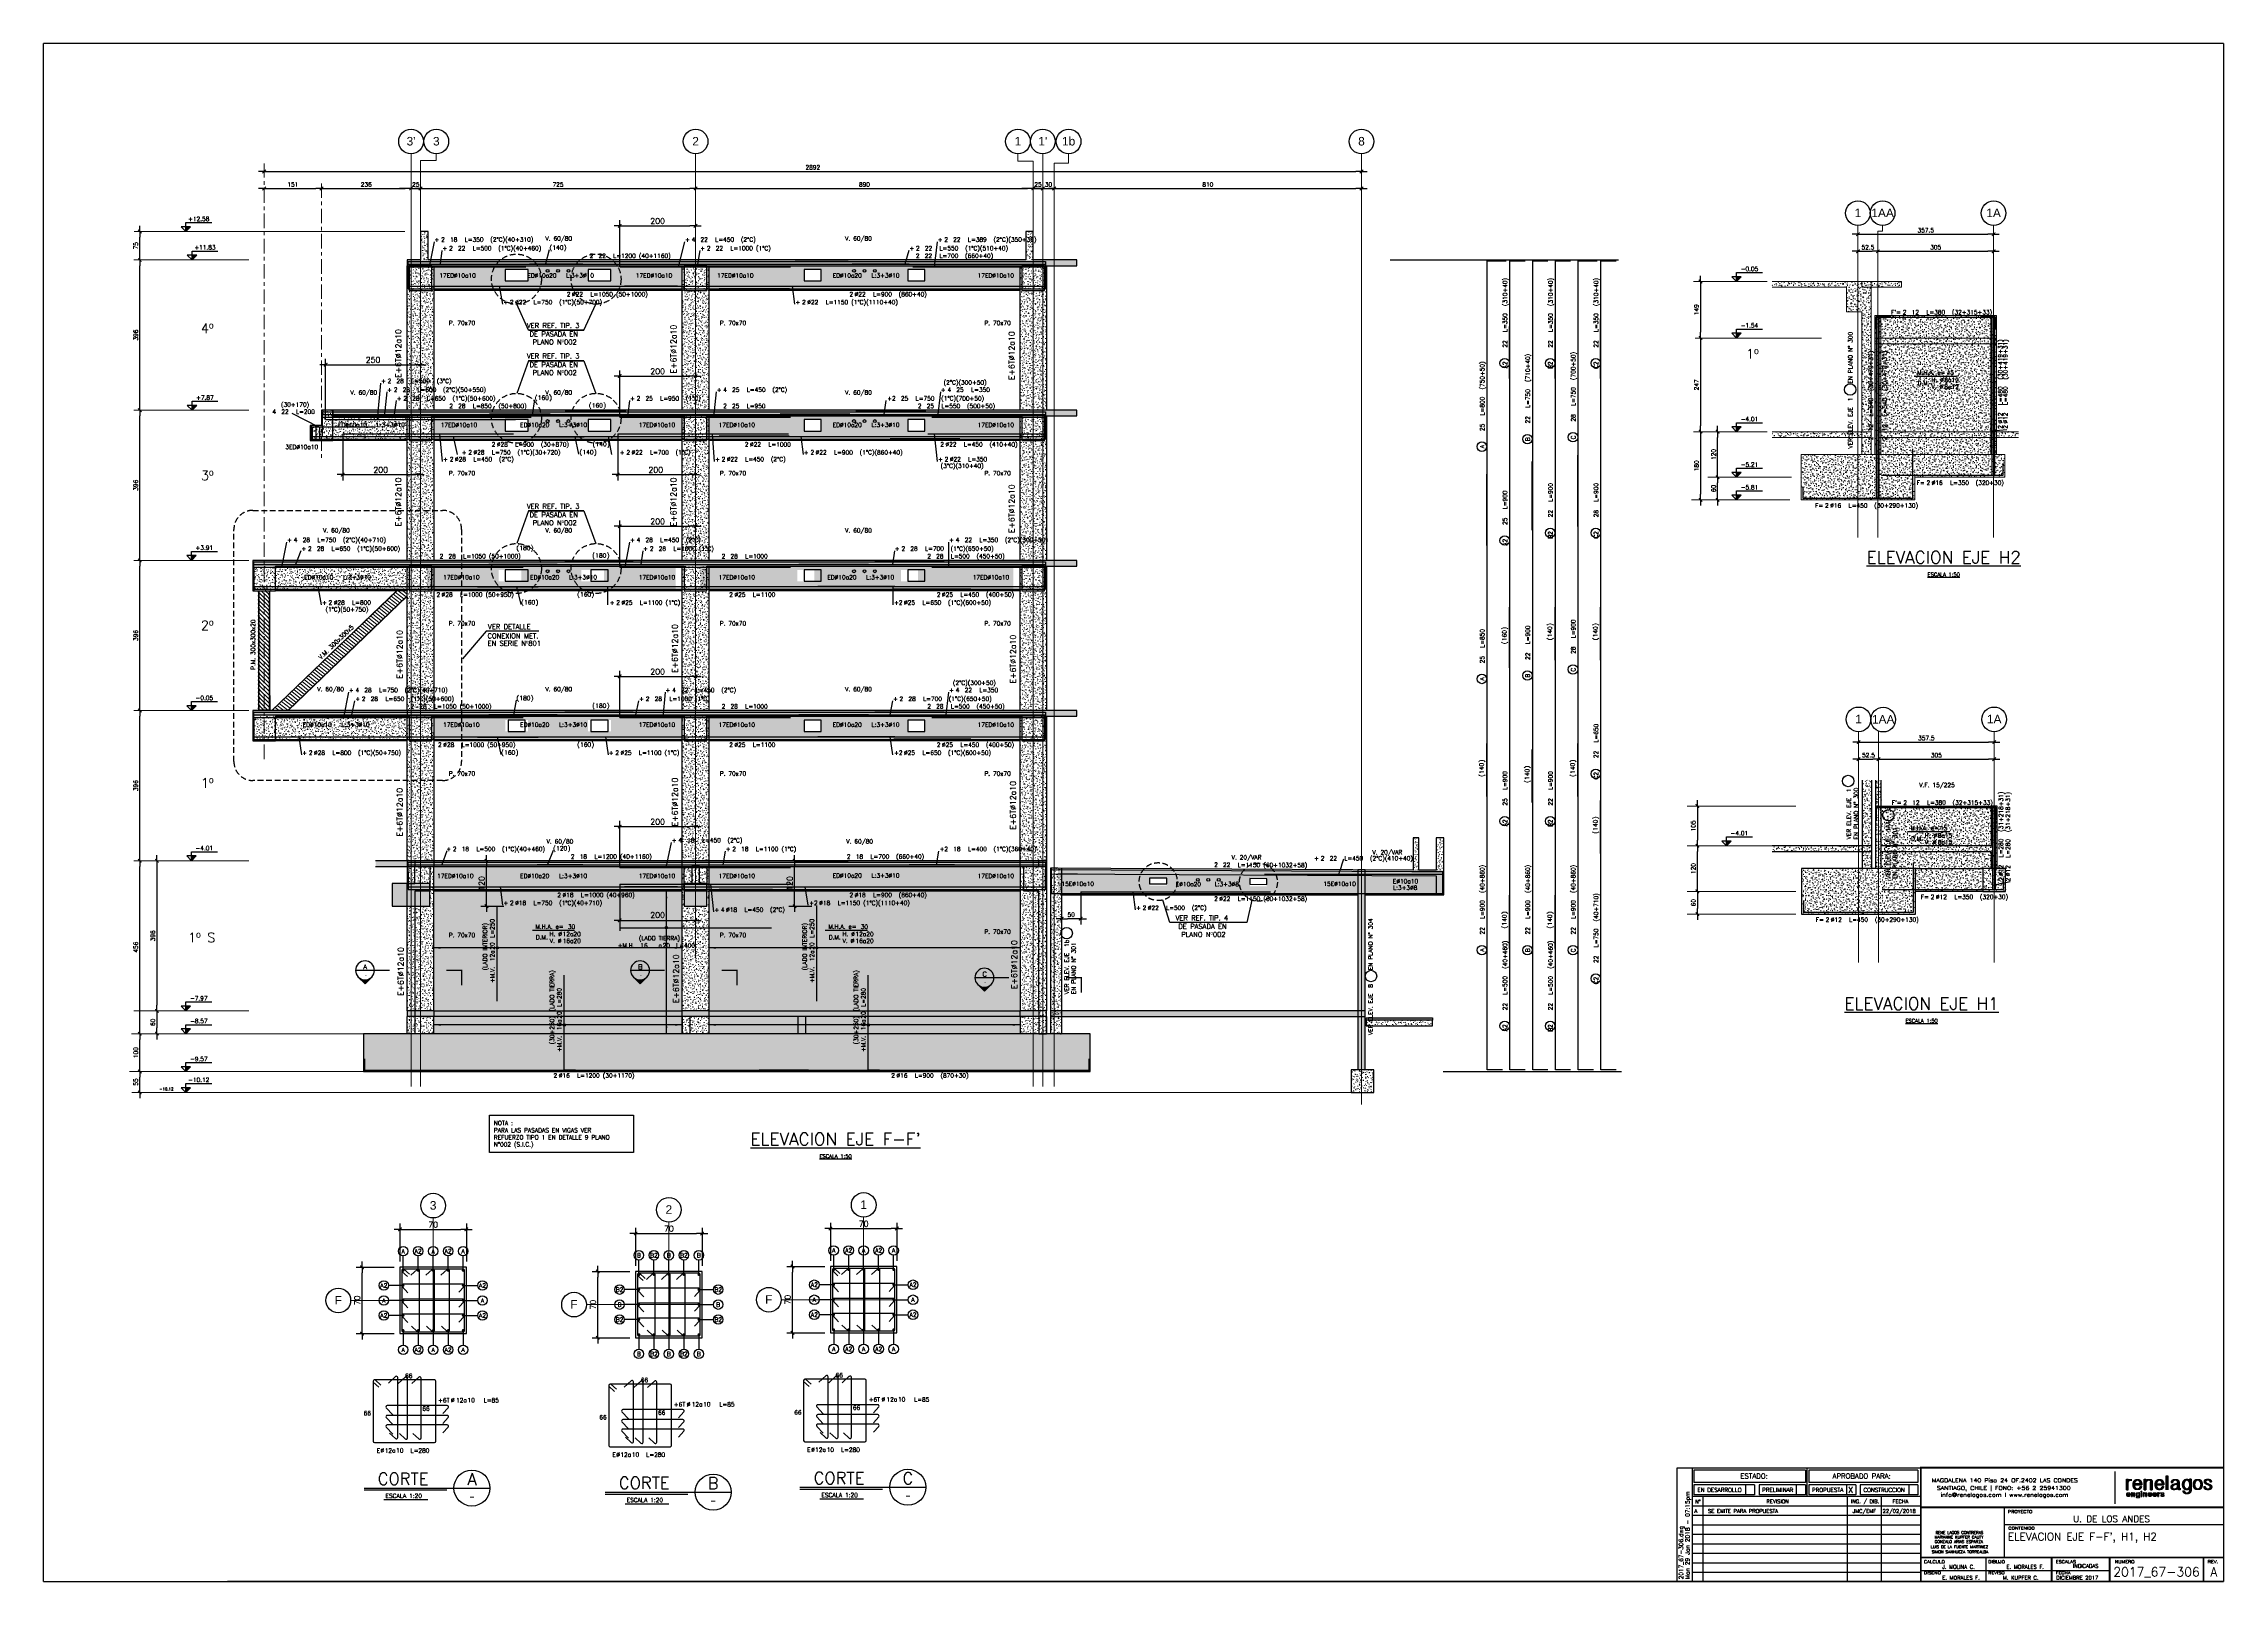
# Model space of a CAD drawing. Extents: x -58 to 5689, y 66 to 4123.
import ezdxf
from ezdxf.enums import TextEntityAlignment as Align
from ezdxf.xclip import XClip

# ---------------------------------------------------------------- set-up
doc = ezdxf.new("R2010")
doc.units = 0
doc.header["$LTSCALE"] = 30
doc.header["$MEASUREMENT"] = 0
doc.header["$XCLIPFRAME"] = 0
for name, pattern in [("EJEF-F'$0$DASHED", [0.75, 0.5, -0.25]), ("EJEF-F'$0$Grid Line", [2.2225, 1.27, -0.3175, 0.3175, -0.3175]), ("EJEF-F'$0$RLE-PROYECCION", [0.71438, 0.47625, -0.23813])]:
    doc.linetypes.add(name, pattern=pattern)
doc.layers.get('0').update_dxf_attribs({"linetype": 'CONTINUOUS'})
for name, color, linetype in [("EJEF-F'$0$CORTES", 5, 'CONTINUOUS'), ("EJEF-F'$0$FE", 7, 'CONTINUOUS'), ("EJEF-F'$0$RL-CORTES", 5, 'CONTINUOUS'), ("EJEF-F'$0$RL-SOLID", 252, 'CONTINUOUS'), ("EJEF-F'$0$RLA-CORTES", 5, 'CONTINUOUS'), ("EJEF-F'$0$RLA-COTAS1", 2, 'CONTINUOUS'), ("EJEF-F'$0$RLA-COTAS2", 1, 'CONTINUOUS'), ("EJEF-F'$0$RLA-FE", 7, 'CONTINUOUS'), ("EJEF-F'$0$RLA-SOLID", 252, 'CONTINUOUS'), ("EJEF-F'$0$RLA-TEXTOS-FE", 9, 'CONTINUOUS'), ("EJEF-F'$0$RLA-TEXTOS2", 6, 'CONTINUOUS'), ("EJEF-F'$0$TEXTOS-FE", 9, 'CONTINUOUS'), ("EJEF-F'$0$TEXTOS1", 9, 'CONTINUOUS'), ('EJEH1$0$RLA-COTAS1', 2, 'CONTINUOUS'), ('EJEH1$0$RLA-FE', 7, 'CONTINUOUS'), ('EJEH1$0$RLA-TEXTOS-FE', 9, 'CONTINUOUS'), ('EJEH1$0$TEXTOS-FE', 9, 'CONTINUOUS'), ('EJEH1$0$TEXTOS1', 9, 'CONTINUOUS'), ('EJEH2$0$RLA-COTAS1', 2, 'CONTINUOUS'), ('EJEH2$0$RLA-FE', 7, 'CONTINUOUS'), ('EJEH2$0$RLA-TEXTOS-FE', 9, 'CONTINUOUS'), ('EJEH2$0$RLA-TEXTOS2', 6, 'CONTINUOUS'), ('EJEH2$0$TEXTOS-FE', 9, 'CONTINUOUS'), ('EJEH2$0$TEXTOS1', 9, 'CONTINUOUS'), ('FORMATO', 7, 'CONTINUOUS'), ('RLA-FORMATO', 7, 'CONTINUOUS'), ('RLA-LOGO', 7, 'CONTINUOUS')]:
    doc.layers.add(name, color=color, linetype=linetype)
doc.layers.add("EJEF-F'$0$RLA-ACHURADO", color=30, linetype="EJEF-F'$0$RLE-PROYECCION", lineweight=15, transparency=0.7)
for name, color, linetype, lineweight in [("EJEF-F'$0$RLA-CONTORNO", 30, 'CONTINUOUS', 25), ("EJEF-F'$0$RLA-EJE", 3, 'CONTINUOUS', 25), ("EJEF-F'$0$RLA-EJES", 1, 'CONTINUOUS', 9), ("EJEF-F'$0$RLA-NIVEL-1", 1, 'CONTINUOUS', 9), ("EJEF-F'$0$RLA-SELLO", 3, 'CONTINUOUS', 9), ("EJEF-F'$0$RLA-TEXTOS-1", 9, 'CONTINUOUS', 9), ("EJEF-F'$0$RLA-TITULO", 6, 'CONTINUOUS', 25), ("EJEF-F'$0$RLE-EJES-AUXILIAR", 10, "EJEF-F'$0$Grid Line", 15), ('EJEH1$0$RLA-CONTORNO', 30, 'CONTINUOUS', 25), ('EJEH1$0$RLA-EJE', 3, 'CONTINUOUS', 25), ('EJEH1$0$RLA-EJES', 1, 'CONTINUOUS', 9), ('EJEH1$0$RLA-NIVEL-1', 1, 'CONTINUOUS', 9), ('EJEH1$0$RLA-TEXTOS-1', 9, 'CONTINUOUS', 9), ('EJEH1$0$RLA-TITULO', 6, 'CONTINUOUS', 25), ('EJEH2$0$RLA-CONTORNO', 30, 'CONTINUOUS', 15), ('EJEH2$0$RLA-EJE', 3, 'CONTINUOUS', 25), ('EJEH2$0$RLA-EJES', 1, 'CONTINUOUS', 9), ('EJEH2$0$RLA-NIVEL-1', 1, 'CONTINUOUS', 9), ('EJEH2$0$RLA-SELLO', 3, 'CONTINUOUS', 9), ('EJEH2$0$RLA-TITULO', 6, 'CONTINUOUS', 25)]:
    doc.layers.add(name, color=color, linetype=linetype, lineweight=lineweight)
doc.layers.add('EJEH1$0$RLA-ACHURADO', color=30, linetype='CONTINUOUS', transparency=0.7)
doc.layers.add('EJEH2$0$RLA-ACHURADO', color=30, linetype='CONTINUOUS', transparency=0.7)
doc.styles.add('DIREC', font='ROMAND', dxfattribs={"width": 1.2})
doc.styles.add("EJEF-F'$0$Arial_1", font='arial.ttf', dxfattribs={"height": 22.5})
doc.styles.add("EJEF-F'$0$RomanD", font='romand.shx', dxfattribs={"height": 31.5})
doc.styles.add("EJEF-F'$0$RomanD_1", font='romand__.ttf', dxfattribs={"height": 10})
doc.styles.add("EJEF-F'$0$RomanS", font='romans.shx', dxfattribs={"height": 11.25})
doc.styles.add("EJEF-F'$0$SIETE50", font='ROMAND.SHX', dxfattribs={"height": 31.5})
doc.styles.add("EJEF-F'$0$Standard", font='txt')
doc.styles.add('EJEH1$0$Arial_1', font='arial.ttf', dxfattribs={"height": 22.5})
doc.styles.add('EJEH1$0$RomanD', font='romand.shx', dxfattribs={"height": 31.5})
doc.styles.add('EJEH1$0$RomanD_1', font='romand__.ttf', dxfattribs={"height": 10})
doc.styles.add('EJEH1$0$RomanS', font='romans.shx', dxfattribs={"height": 11.25})
doc.styles.add('EJEH2$0$Arial_1', font='arial.ttf', dxfattribs={"height": 22.5})
doc.styles.add('EJEH2$0$RomanD', font='romand.shx', dxfattribs={"height": 31.5})
doc.styles.add('EJEH2$0$RomanD_1', font='romand__.ttf', dxfattribs={"height": 10})
doc.styles.add('EJEH2$0$RomanS', font='romans.shx', dxfattribs={"height": 11.25})
doc.styles.add('INGCIV', font='ROMAND', dxfattribs={"width": 1.2})
doc.styles.add('ROMAND', font='romand', dxfattribs={"height": 31.5})
doc.styles.add('ROMANS', font='romans.shx', dxfattribs={"height": 11.25})
doc.dimstyles.new("EJEF-F'$0$ING-50", dxfattribs={"dimscale": 50, "dimtxt": 0.27, "dimasz": 0.3, "dimexe": 0, "dimexo": 0, "dimgap": 0.1, "dimtad": 1, "dimdec": 1, "dimzin": 12, "dimdsep": 46, "dimtxsty": "EJEF-F'$0$RomanS", "dimblk": "EJEF-F'$0$TICK1", "dimblk1": "EJEF-F'$0$TICK1", "dimblk2": "EJEF-F'$0$TICK1", "dimcen": 0.09, "dimclrd": 2, "dimclre": 1, "dimclrt": 3, "dimadec": 0, "dimazin": 0, "dimtfac": 1, "dimtdec": 0, "dimtix": 1, "dimtmove": 2, "dimatfit": 3, "dimldrblk": "EJEF-F'$0$TICK1", "dimfxl": 0, "dimfxlon": 1, "dimtolj": 1, "dimtzin": 0, "dimarcsym": 0})
doc.dimstyles.new("EJEF-F'$0$ING20", dxfattribs={"dimscale": 50, "dimtxt": 0.27, "dimasz": 0.3, "dimexe": 0.2, "dimexo": 1, "dimgap": 0.1, "dimtad": 1, "dimlfac": 0.4, "dimzin": 12, "dimdsep": 46, "dimtxsty": "EJEF-F'$0$RomanS", "dimblk1": "EJEF-F'$0$TICK1", "dimblk2": "EJEF-F'$0$TICK1", "dimsah": 1, "dimcen": 0.09, "dimse1": 1, "dimse2": 1, "dimclrd": 2, "dimclre": 4, "dimclrt": 3, "dimadec": 0, "dimazin": 0, "dimtfac": 1, "dimtix": 1, "dimtmove": 2, "dimatfit": 3, "dimldrblk": "EJEF-F'$0$TICK1", "dimfxl": 1, "dimtolj": 1, "dimtzin": 12, "dimarcsym": 0})
doc.dimstyles.new("EJEF-F'$0$ING50", dxfattribs={"dimscale": 50, "dimtxt": 0.27, "dimasz": 0.3, "dimexe": 0, "dimexo": 0, "dimgap": 0.1, "dimtad": 1, "dimdec": 1, "dimzin": 12, "dimdsep": 46, "dimtxsty": "EJEF-F'$0$RomanS", "dimblk": "EJEF-F'$0$TICK1", "dimblk1": "EJEF-F'$0$TICK1", "dimblk2": "EJEF-F'$0$TICK1", "dimcen": 0.09, "dimclrd": 2, "dimclre": 1, "dimclrt": 3, "dimadec": 0, "dimazin": 0, "dimtfac": 1, "dimtdec": 0, "dimtix": 1, "dimtmove": 2, "dimatfit": 3, "dimldrblk": "EJEF-F'$0$TICK1", "dimfxl": 0, "dimfxlon": 1, "dimtolj": 1, "dimtzin": 0, "dimarcsym": 0})
doc.dimstyles.new('EJEH1$0$ING-50', dxfattribs={"dimscale": 50, "dimtxt": 0.27, "dimasz": 0.3, "dimexe": 0, "dimexo": 0, "dimgap": 0.1, "dimtad": 1, "dimdec": 1, "dimzin": 12, "dimdsep": 46, "dimtxsty": 'EJEH1$0$RomanS', "dimblk": 'EJEH1$0$TICK1', "dimblk1": 'EJEH1$0$TICK1', "dimblk2": 'EJEH1$0$TICK1', "dimcen": 0.09, "dimclrd": 2, "dimclre": 1, "dimclrt": 3, "dimadec": 0, "dimazin": 0, "dimtfac": 1, "dimtdec": 0, "dimtix": 1, "dimtmove": 2, "dimatfit": 3, "dimldrblk": 'EJEH1$0$TICK1', "dimfxl": 0, "dimfxlon": 1, "dimtolj": 1, "dimtzin": 0, "dimarcsym": 0})
doc.dimstyles.new('EJEH2$0$ING-50', dxfattribs={"dimscale": 50, "dimtxt": 0.27, "dimasz": 0.3, "dimexe": 0, "dimexo": 0, "dimgap": 0.1, "dimtad": 1, "dimdec": 1, "dimzin": 12, "dimdsep": 46, "dimtxsty": 'EJEH2$0$RomanS', "dimblk": 'EJEH2$0$TICK1', "dimblk1": 'EJEH2$0$TICK1', "dimblk2": 'EJEH2$0$TICK1', "dimcen": 0.09, "dimclrd": 2, "dimclre": 1, "dimclrt": 3, "dimadec": 0, "dimazin": 0, "dimtfac": 1, "dimtdec": 0, "dimtix": 1, "dimtmove": 2, "dimatfit": 3, "dimldrblk": 'EJEH2$0$TICK1', "dimfxl": 0, "dimfxlon": 1, "dimtolj": 1, "dimtzin": 0, "dimarcsym": 0})
pattern_1 = [(0, (66.859, -1983.472), (20.32, 5.08), [1.676, -13.564, 1.676, -13.564, -81.28]), (0, (66.859, -1983.472), (20.32, 5.08), [-30.48, 1.676, -28.804, 1.676, -13.564, -35.56]), (0, (66.859, -1983.472), (20.32, 5.08), [-76.2, 1.676, -8.484, 1.676, -23.724]), (120, (74.479, -1980.932), (-14.559409, 15.057636), [1.676, -13.564, 1.676, -13.564, -81.28]), (120, (74.479, -1980.932), (-14.559409, 15.057636), [-30.48, 1.676, -28.804, 1.676, -13.564, -35.56]), (120, (74.479, -1980.932), (-14.559409, 15.057636), [-76.2, 1.676, -8.484, 1.676, -23.724]), (240, (77.019, -1970.772), (-5.760591, -20.137636), [1.676, -13.564, 1.676, -13.564, -81.28]), (240, (77.019, -1970.772), (-5.760591, -20.137636), [-30.48, 1.676, -28.804, 1.676, -13.564, -35.56]), (240, (77.019, -1970.772), (-5.760591, -20.137636), [-76.2, 1.676, -8.484, 1.676, -23.724])]
pattern_2 = [(0, (601.582, -1068.844), (20.32, 5.08), [1.676, -13.564, 1.676, -13.564, -81.28]), (0, (601.582, -1068.844), (20.32, 5.08), [-30.48, 1.676, -28.804, 1.676, -13.564, -35.56]), (0, (601.582, -1068.844), (20.32, 5.08), [-76.2, 1.676, -8.484, 1.676, -23.724]), (120, (609.202, -1066.304), (-14.55941, 15.057636), [1.676, -13.564, 1.676, -13.564, -81.28]), (120, (609.202, -1066.304), (-14.55941, 15.057636), [-30.48, 1.676, -28.804, 1.676, -13.564, -35.56]), (120, (609.202, -1066.304), (-14.55941, 15.057636), [-76.2, 1.676, -8.484, 1.676, -23.724]), (240, (611.742, -1056.144), (-5.76059, -20.137636), [1.676, -13.564, 1.676, -13.564, -81.28]), (240, (611.742, -1056.144), (-5.76059, -20.137636), [-30.48, 1.676, -28.804, 1.676, -13.564, -35.56]), (240, (611.742, -1056.144), (-5.76059, -20.137636), [-76.2, 1.676, -8.484, 1.676, -23.724])]
pattern_3 = [(0, (509.04, -1121.733), (20.32, 5.08), [1.676, -13.564, 1.676, -13.564, -81.28]), (0, (509.04, -1121.733), (20.32, 5.08), [-30.48, 1.676, -28.804, 1.676, -13.564, -35.56]), (0, (509.04, -1121.733), (20.32, 5.08), [-76.2, 1.676, -8.484, 1.676, -23.724]), (120, (516.66, -1119.193), (-14.55941, 15.057636), [1.676, -13.564, 1.676, -13.564, -81.28]), (120, (516.66, -1119.193), (-14.55941, 15.057636), [-30.48, 1.676, -28.804, 1.676, -13.564, -35.56]), (120, (516.66, -1119.193), (-14.55941, 15.057636), [-76.2, 1.676, -8.484, 1.676, -23.724]), (240, (519.2, -1109.033), (-5.76059, -20.137636), [1.676, -13.564, 1.676, -13.564, -81.28]), (240, (519.2, -1109.033), (-5.76059, -20.137636), [-30.48, 1.676, -28.804, 1.676, -13.564, -35.56]), (240, (519.2, -1109.033), (-5.76059, -20.137636), [-76.2, 1.676, -8.484, 1.676, -23.724])]

# ---------------------------------------------------------------- blocks, each defined once
blk = doc.blocks.new('viñeta-rl')
at = {"layer": 'RLA-FORMATO', "color": 2, "linetype": 'Continuous'}
for p, q in [((-797.5, 298.8), (-1441, 298.8)), ((-1441, 298.8), (-1441, -1.2)), ((-1400, 298.8), (-1400, 0)), ((-1395.5, 293.8), (-1395.5, 261.3)), ((-1101.9, 293.8), (-1395.5, 293.8)), ((-1101.9, 293.8), (-1101.9, 261.3)), ((-805.2, 293.8), (-1092.3, 293.8)), ((-1092.3, 293.8), (-1092.3, 261.3)), ((-805.2, 293.8), (-805.2, 261.3)), ((-286.2, 289.9), (-286.2, 204.6)), ((-1101.9, 261.3), (-1395.5, 261.3)), ((-1395.5, 254.6), (-1395.5, 228.6)), ((-1235.8, 254.6), (-1395.5, 254.6)), ((-1223.8, 254.6), (-1223.8, 228.6)), ((-1101.9, 254.6), (-1223.8, 254.6)), ((-805.2, 261.3), (-1092.3, 261.3)), ((-969, 254.6), (-1092.3, 254.6)), ((-805.2, 254.6), (-957, 254.6)), ((-797.5, 223.6), (-1400, 223.6)), ((-797.5, 198.6), (-1400, 198.6)), ((-797.5, 173.6), (-1400, 173.6)), ((-1235.8, 228.6), (-1395.5, 228.6)), ((-1372.5, 223.6), (-1372.5, 0)), ((-1101.9, 228.6), (-1223.8, 228.6)), ((-969, 228.6), (-1092.3, 228.6)), ((-991.5, 223.6), (-991.5, 0)), ((-805.2, 228.6), (-957, 228.6)), ((-902.5, 223.6), (-902.5, 0)), ((-578.3, 195.3), (-578.3, 63.3)), ((-797.5, 148.6), (-1400, 148.6)), ((-797.5, 123.6), (-1400, 123.6)), ((-578.3, 149.8), (0, 149.8)), ((-797.5, 98.6), (-1400, 98.6)), ((-795.7, 73.6), (-1398.2, 73.6)), ((-625, 0), (-625, 63.3)), ((-797.5, 48.6), (-1400, 48.6)), ((-797.5, 23.6), (-1400, 23.6)), ((-797.5, 28.8), (-300, 28.8))]:
    blk.add_line(p, q, dxfattribs=at)
at = {"layer": 'RLA-FORMATO', "color": 3}
blk.add_line((-1097.1, 223.6), (-1097.1, 298.8), dxfattribs=at)
at = {"layer": 'RLA-FORMATO', "color": 2}
for p, q in [((-1260, 254.6), (-1260, 228.6)), ((-1235.8, 254.6), (-1235.8, 228.6)), ((-1126.1, 254.6), (-1126.1, 228.6)), ((-1101.9, 254.6), (-1101.9, 228.6)), ((-1092.3, 254.6), (-1092.3, 228.6)), ((-993.2, 254.6), (-993.2, 228.6)), ((-969, 254.6), (-969, 228.6)), ((-957, 254.6), (-957, 228.6)), ((-829.4, 254.6), (-829.4, 228.6)), ((-805.2, 254.6), (-805.2, 228.6))]:
    blk.add_line(p, q, dxfattribs=at)
at = {"layer": 'RLA-FORMATO', "color": 5, "const_width": 5}
for points in [[(0, 300), (-797.5, 300), (-797.5, 0)], [(0, 195.3), (-797.5, 195.3)], [(0, 63.3), (-797.5, 63.3)], [(-452.5, 0), (-452.5, 63.3)], [(-300, 0), (-300, 63.3)], [(-52.5, 0), (-52.5, 63.3)]]:
    blk.add_lwpolyline(points, dxfattribs=at)
at = {"layer": 'RLA-LOGO', "color": 8, "true_color": 0x707070}
for p, q in [((-255.5, 230.1), (-255.5, 228.2)), ((-255.4, 230.7), (-255.4, 227.6)), ((-255.4, 230.4), (-255.4, 227.9)), ((-255.3, 231.2), (-255.3, 227)), ((-255.3, 231), (-255.3, 227.2)), ((-255.3, 230.9), (-255.3, 227.4)), ((-255.2, 231.5), (-255.2, 226.7)), ((-255.2, 231.4), (-255.2, 226.9)), ((-255.1, 231.7), (-255.1, 226.5)), ((-255.1, 231.6), (-255.1, 226.6)), ((-255, 232), (-255, 226.2)), ((-255, 231.8), (-255, 226.3)), ((-254.9, 232.2), (-254.9, 226)), ((-254.9, 232.1), (-254.9, 226.1)), ((-254.8, 232.4), (-254.8, 225.8)), ((-254.8, 232.3), (-254.8, 225.9)), ((-254.8, 232.2), (-254.8, 225.9)), ((-254.7, 232.6), (-254.7, 225.6)), ((-254.7, 232.5), (-254.7, 225.7)), ((-254.6, 232.8), (-254.6, 225.5)), ((-254.6, 232.7), (-254.6, 225.6)), ((-254.5, 232.9), (-254.5, 225.4)), ((-254.5, 232.8), (-254.5, 225.4)), ((-254.4, 233.1), (-254.4, 225.2)), ((-254.4, 233.1), (-254.4, 225.2)), ((-254.4, 233), (-254.4, 225.3)), ((-254.3, 233.2), (-254.3, 225.1)), ((-254.3, 233.2), (-254.3, 225.1)), ((-254.2, 233.3), (-254.2, 225)), ((-254.2, 233.3), (-254.2, 225)), ((-254.1, 233.5), (-254.1, 224.9)), ((-254.1, 233.4), (-254.1, 224.9)), ((-254, 233.5), (-254, 224.8)), ((-254, 233.5), (-254, 224.8)), ((-253.9, 233.7), (-253.9, 224.6)), ((-253.9, 233.6), (-253.9, 224.7)), ((-253.9, 233.6), (-253.9, 224.7)), ((-253.8, 233.8), (-253.8, 228.8)), ((-253.8, 233.7), (-253.8, 228.8)), ((-253.7, 233.8), (-253.7, 230.6)), ((-253.7, 233.8), (-253.7, 230.3)), ((-253.7, 230.2), (-247.9, 230.2)), ((-253.7, 230.2), (-253.7, 228.8)), ((-253.7, 230.2), (-253.7, 228.8)), ((-253.6, 233.9), (-253.6, 230.9)), ((-253.6, 233.9), (-253.6, 230.8)), ((-253.6, 230.2), (-253.6, 228.8)), ((-253.6, 230.2), (-253.6, 228.8)), ((-253.5, 234), (-253.5, 231.2)), ((-253.5, 234), (-253.5, 231.1)), ((-253.5, 233.9), (-253.5, 231)), ((-253.5, 230.2), (-253.5, 228.8)), ((-253.5, 230.2), (-253.5, 228.8)), ((-253.5, 230.2), (-253.5, 228.8)), ((-253.4, 234.1), (-253.4, 231.4)), ((-253.4, 234), (-253.4, 231.3)), ((-253.4, 230.2), (-253.4, 228.8)), ((-253.4, 230.2), (-253.4, 228.8)), ((-253.3, 234.1), (-253.3, 231.6)), ((-253.3, 234.1), (-253.3, 231.5)), ((-253.3, 230.2), (-253.3, 228.8)), ((-253.3, 230.2), (-253.3, 228.8)), ((-253.2, 234.2), (-253.2, 231.8)), ((-253.2, 234.2), (-253.2, 231.7)), ((-253.2, 230.2), (-253.2, 228.8)), ((-253.2, 230.2), (-253.2, 228.8)), ((-253.1, 234.3), (-253.1, 231.9)), ((-253.1, 234.2), (-253.1, 231.8)), ((-253.1, 230.2), (-253.1, 228.8)), ((-253.1, 230.2), (-253.1, 228.8)), ((-253, 234.3), (-253, 232.1)), ((-253, 234.3), (-253, 232.1)), ((-253, 234.3), (-253, 232)), ((-253, 230.2), (-253, 228.8)), ((-253, 230.2), (-253, 228.8)), ((-253, 230.2), (-253, 228.8)), ((-252.9, 234.4), (-252.9, 232.2)), ((-252.9, 234.4), (-252.9, 232.2)), ((-252.9, 230.2), (-252.9, 228.8)), ((-252.9, 230.2), (-252.9, 228.8)), ((-252.8, 234.4), (-252.8, 232.3)), ((-252.8, 234.4), (-252.8, 232.3)), ((-252.8, 230.2), (-252.8, 228.8)), ((-252.8, 230.2), (-252.8, 228.8)), ((-252.7, 234.5), (-252.7, 232.5)), ((-252.7, 234.5), (-252.7, 232.4)), ((-252.7, 230.2), (-252.7, 228.8)), ((-252.7, 230.2), (-252.7, 228.8)), ((-252.6, 234.6), (-252.6, 232.6)), ((-252.6, 234.5), (-252.6, 232.5)), ((-252.6, 234.5), (-252.6, 232.5)), ((-252.6, 230.2), (-252.6, 228.8)), ((-252.6, 230.2), (-252.6, 228.8)), ((-252.6, 230.2), (-252.6, 228.8)), ((-252.5, 234.6), (-252.5, 232.7)), ((-252.5, 234.6), (-252.5, 232.6)), ((-252.5, 230.2), (-252.5, 228.8)), ((-252.5, 230.2), (-252.5, 228.8)), ((-252.4, 234.6), (-252.4, 232.8)), ((-252.4, 234.6), (-252.4, 232.7)), ((-252.4, 230.2), (-252.4, 228.8)), ((-252.4, 230.2), (-252.4, 228.8)), ((-252.3, 234.7), (-252.3, 232.8)), ((-252.3, 234.6), (-252.3, 232.8)), ((-252.3, 230.2), (-252.3, 228.8)), ((-252.3, 230.2), (-252.3, 228.8)), ((-252.2, 234.7), (-252.2, 232.9)), ((-252.2, 234.7), (-252.2, 232.9)), ((-252.2, 230.2), (-252.2, 228.8)), ((-252.2, 230.2), (-252.2, 228.8)), ((-252.1, 234.7), (-252.1, 233)), ((-252.1, 234.7), (-252.1, 233)), ((-252.1, 234.7), (-252.1, 232.9)), ((-252.1, 230.2), (-252.1, 228.8)), ((-252.1, 230.2), (-252.1, 228.8)), ((-252.1, 230.2), (-252.1, 228.8)), ((-252, 234.8), (-252, 233.1)), ((-252, 234.8), (-252, 233)), ((-252, 230.2), (-252, 228.8)), ((-252, 230.2), (-252, 228.8)), ((-251.9, 234.8), (-251.9, 233.1)), ((-251.9, 234.8), (-251.9, 233.1)), ((-251.9, 230.2), (-251.9, 228.8)), ((-251.9, 230.2), (-251.9, 228.8)), ((-251.8, 234.8), (-251.8, 233.2)), ((-251.8, 234.8), (-251.8, 233.1)), ((-251.8, 230.2), (-251.8, 228.8)), ((-251.8, 230.2), (-251.8, 228.8)), ((-251.7, 234.8), (-251.7, 233.2)), ((-251.7, 234.8), (-251.7, 233.2)), ((-251.7, 234.8), (-251.7, 233.2)), ((-251.7, 230.2), (-251.7, 228.8)), ((-251.7, 230.2), (-251.7, 228.8)), ((-251.7, 230.2), (-251.7, 228.8)), ((-251.6, 234.8), (-251.6, 233.3)), ((-251.6, 234.8), (-251.6, 233.2)), ((-251.6, 230.2), (-251.6, 228.8)), ((-251.6, 230.2), (-251.6, 228.8)), ((-251.5, 234.9), (-251.5, 233.3)), ((-251.5, 234.9), (-251.5, 233.3)), ((-251.5, 230.2), (-251.5, 228.8)), ((-251.5, 230.2), (-251.5, 228.8)), ((-251.4, 234.9), (-251.4, 233.3)), ((-251.4, 234.9), (-251.4, 233.3)), ((-251.4, 230.2), (-251.4, 228.8)), ((-251.4, 230.2), (-251.4, 228.8)), ((-251.3, 234.9), (-251.3, 233.4)), ((-251.3, 234.9), (-251.3, 233.3)), ((-251.3, 230.2), (-251.3, 228.8)), ((-251.3, 230.2), (-251.3, 228.8)), ((-251.2, 234.9), (-251.2, 233.4)), ((-251.2, 234.9), (-251.2, 233.4)), ((-251.2, 234.9), (-251.2, 233.4)), ((-251.2, 230.2), (-251.2, 228.8)), ((-251.2, 230.2), (-251.2, 228.8)), ((-251.2, 230.2), (-251.2, 228.8)), ((-251.1, 234.9), (-251.1, 233.4)), ((-251.1, 234.9), (-251.1, 233.4)), ((-251.1, 230.2), (-251.1, 228.8)), ((-251.1, 230.2), (-251.1, 228.8)), ((-251, 234.9), (-251, 233.4)), ((-251, 234.9), (-251, 233.4)), ((-251, 230.2), (-251, 228.8)), ((-251, 230.2), (-251, 228.8)), ((-250.9, 234.9), (-250.9, 233.4)), ((-250.9, 234.9), (-250.9, 233.4)), ((-250.9, 230.2), (-250.9, 228.8)), ((-250.9, 230.2), (-250.9, 228.8)), ((-250.8, 234.9), (-250.8, 233.4)), ((-250.8, 234.9), (-250.8, 233.4)), ((-250.8, 234.9), (-250.8, 233.4)), ((-250.8, 230.2), (-250.8, 228.8)), ((-250.8, 230.2), (-250.8, 228.8)), ((-250.8, 230.2), (-250.8, 228.8)), ((-250.7, 234.9), (-250.7, 233.4)), ((-250.7, 234.9), (-250.7, 233.4)), ((-250.7, 230.2), (-250.7, 228.8)), ((-250.7, 230.2), (-250.7, 228.8)), ((-250.6, 234.9), (-250.6, 233.4)), ((-250.6, 234.9), (-250.6, 233.4)), ((-250.6, 230.2), (-250.6, 228.8)), ((-250.6, 230.2), (-250.6, 228.8)), ((-250.5, 234.9), (-250.5, 233.4)), ((-250.5, 234.9), (-250.5, 233.4)), ((-250.5, 230.2), (-250.5, 228.8)), ((-250.5, 230.2), (-250.5, 228.8)), ((-250.4, 234.9), (-250.4, 233.4)), ((-250.4, 234.9), (-250.4, 233.4)), ((-250.4, 230.2), (-250.4, 228.8)), ((-250.4, 230.2), (-250.4, 228.8)), ((-250.3, 234.9), (-250.3, 233.3)), ((-250.3, 234.9), (-250.3, 233.3)), ((-250.3, 234.9), (-250.3, 233.3)), ((-250.3, 230.2), (-250.3, 228.8)), ((-250.3, 230.2), (-250.3, 228.8)), ((-250.3, 230.2), (-250.3, 228.8)), ((-250.2, 234.9), (-250.2, 233.3)), ((-250.2, 234.9), (-250.2, 233.3)), ((-250.2, 230.2), (-250.2, 228.8)), ((-250.2, 230.2), (-250.2, 228.8)), ((-250.1, 234.9), (-250.1, 233.3)), ((-250.1, 234.8), (-250.1, 233.3)), ((-250.1, 230.2), (-250.1, 228.8)), ((-250.1, 230.2), (-250.1, 228.8)), ((-250, 234.8), (-250, 233.2)), ((-250, 234.8), (-250, 233.2)), ((-250, 230.2), (-250, 228.8)), ((-250, 230.2), (-250, 228.8)), ((-249.9, 234.8), (-249.9, 233.2)), ((-249.9, 234.8), (-249.9, 233.2)), ((-249.9, 234.8), (-249.9, 233.2)), ((-249.9, 230.2), (-249.9, 228.8)), ((-249.9, 230.2), (-249.9, 228.8)), ((-249.9, 230.2), (-249.9, 228.8)), ((-249.8, 234.8), (-249.8, 233.1)), ((-249.8, 234.8), (-249.8, 233.2)), ((-249.8, 230.2), (-249.8, 228.8)), ((-249.8, 230.2), (-249.8, 228.8)), ((-249.7, 234.8), (-249.7, 233.1)), ((-249.7, 234.8), (-249.7, 233.1)), ((-249.7, 230.2), (-249.7, 228.8)), ((-249.7, 230.2), (-249.7, 228.8)), ((-249.6, 234.8), (-249.6, 233.1)), ((-249.6, 234.7), (-249.6, 233)), ((-249.6, 230.2), (-249.6, 228.8)), ((-249.6, 230.2), (-249.6, 228.8)), ((-249.5, 234.7), (-249.5, 233)), ((-249.5, 234.7), (-249.5, 233)), ((-249.5, 230.2), (-249.5, 228.8)), ((-249.5, 230.2), (-249.5, 228.8)), ((-249.4, 234.7), (-249.4, 232.9)), ((-249.4, 234.7), (-249.4, 232.9)), ((-249.4, 234.7), (-249.4, 232.9)), ((-249.4, 230.2), (-249.4, 228.8)), ((-249.4, 230.2), (-249.4, 228.8)), ((-249.4, 230.2), (-249.4, 228.8)), ((-249.3, 234.7), (-249.3, 232.8)), ((-249.3, 234.6), (-249.3, 232.8)), ((-249.3, 230.2), (-249.3, 228.8)), ((-249.3, 230.2), (-249.3, 228.8)), ((-249.2, 234.6), (-249.2, 232.7)), ((-249.2, 234.6), (-249.2, 232.8)), ((-249.2, 230.2), (-249.2, 228.8)), ((-249.2, 230.2), (-249.2, 228.8)), ((-249.1, 234.6), (-249.1, 232.6)), ((-249.1, 234.6), (-249.1, 232.7)), ((-249.1, 230.2), (-249.1, 228.8)), ((-249.1, 230.2), (-249.1, 228.8)), ((-249, 234.5), (-249, 232.5)), ((-249, 234.5), (-249, 232.6)), ((-249, 234.5), (-249, 232.6)), ((-249, 230.2), (-249, 228.8)), ((-249, 230.2), (-249, 228.8)), ((-249, 230.2), (-249, 228.8)), ((-248.9, 234.5), (-248.9, 232.5)), ((-248.9, 234.4), (-248.9, 232.4)), ((-248.9, 230.2), (-248.9, 228.8)), ((-248.9, 230.2), (-248.9, 228.8)), ((-248.8, 234.4), (-248.8, 232.3)), ((-248.8, 234.4), (-248.8, 232.3)), ((-248.8, 230.2), (-248.8, 228.8)), ((-248.8, 230.2), (-248.8, 228.8)), ((-248.7, 234.4), (-248.7, 232.2)), ((-248.7, 234.3), (-248.7, 232.2)), ((-248.7, 230.2), (-248.7, 228.8)), ((-248.7, 230.2), (-248.7, 228.8)), ((-248.6, 234.3), (-248.6, 232)), ((-248.6, 234.3), (-248.6, 232.1)), ((-248.6, 230.2), (-248.6, 228.8)), ((-248.6, 230.2), (-248.6, 228.8)), ((-248.5, 234.3), (-248.5, 232)), ((-248.5, 234.2), (-248.5, 231.8)), ((-248.5, 234.2), (-248.5, 231.9)), ((-248.5, 230.2), (-248.5, 228.8)), ((-248.5, 230.2), (-248.5, 228.8)), ((-248.5, 230.2), (-248.5, 228.8)), ((-248.4, 234.2), (-248.4, 231.7)), ((-248.4, 234.1), (-248.4, 231.7)), ((-248.4, 230.2), (-248.4, 228.8)), ((-248.4, 230.2), (-248.4, 228.8)), ((-248.3, 234.1), (-248.3, 231.5)), ((-248.3, 234.1), (-248.3, 231.6)), ((-248.3, 230.2), (-248.3, 228.8)), ((-248.3, 230.2), (-248.3, 228.8)), ((-248.2, 234), (-248.2, 231.3)), ((-248.2, 234), (-248.2, 231.4)), ((-248.2, 230.2), (-248.2, 228.8)), ((-248.2, 230.2), (-248.2, 228.8)), ((-248.1, 234), (-248.1, 231)), ((-248.1, 234), (-248.1, 231.2)), ((-248.1, 233.9), (-248.1, 230.9)), ((-248.1, 230.2), (-248.1, 228.8)), ((-248.1, 230.2), (-248.1, 228.8)), ((-248.1, 230.2), (-248.1, 228.8)), ((-248, 233.8), (-248, 230.6)), ((-248, 233.9), (-248, 230.8)), ((-248, 230.2), (-248, 228.8)), ((-248, 230.2), (-248, 228.8)), ((-247.9, 233.8), (-247.9, 228.8)), ((-247.9, 233.8), (-247.9, 230.4)), ((-247.9, 230.2), (-247.9, 228.8)), ((-247.8, 233.7), (-247.8, 228.8)), ((-247.8, 233.7), (-247.8, 228.8)), ((-247.7, 233.7), (-247.7, 228.8)), ((-247.7, 233.6), (-247.7, 228.8)), ((-247.6, 233.6), (-247.6, 228.8)), ((-247.6, 233.5), (-247.6, 228.8)), ((-247.6, 233.5), (-247.6, 228.8)), ((-247.5, 233.5), (-247.5, 228.8)), ((-247.5, 233.4), (-247.5, 228.8)), ((-247.4, 233.4), (-247.4, 228.8)), ((-247.4, 233.3), (-247.4, 228.8)), ((-247.3, 233.3), (-247.3, 228.8)), ((-247.3, 233.2), (-247.3, 228.8)), ((-247.2, 233.1), (-247.2, 228.8)), ((-247.2, 233.1), (-247.2, 228.8)), ((-247.2, 233), (-247.2, 228.8)), ((-247.1, 233), (-247.1, 228.8)), ((-247.1, 232.9), (-247.1, 228.8)), ((-247, 232.8), (-247, 228.8)), ((-247, 232.7), (-247, 228.8)), ((-246.9, 232.7), (-246.9, 228.8)), ((-246.9, 232.6), (-246.9, 228.8)), ((-246.8, 232.5), (-246.8, 228.8)), ((-246.8, 232.4), (-246.8, 228.8)), ((-246.7, 232.3), (-246.7, 228.8)), ((-246.7, 232.2), (-246.7, 228.8)), ((-246.7, 232.1), (-246.7, 228.8)), ((-246.6, 232), (-246.6, 228.8)), ((-246.6, 231.9), (-246.6, 228.8)), ((-246.5, 231.8), (-246.5, 228.8)), ((-246.5, 231.7), (-246.5, 228.8)), ((-246.4, 231.5), (-246.4, 228.8)), ((-246.4, 231.4), (-246.4, 228.8)), ((-246.3, 231.3), (-246.3, 228.8)), ((-246.3, 231.1), (-246.3, 228.8)), ((-246.3, 230.9), (-246.3, 228.8)), ((-246.2, 230.7), (-246.2, 228.8)), ((-246.2, 230.4), (-246.2, 228.8)), ((-246.1, 230), (-246.1, 228.8)), ((-242.4, 234.6), (-242.4, 223.7)), ((-242.4, 234.6), (-240.8, 234.6)), ((-242.4, 234.6), (-242.4, 223.7)), ((-242.4, 234.6), (-242.4, 223.7)), ((-242.3, 234.6), (-242.3, 223.7)), ((-242.3, 234.6), (-242.3, 223.7)), ((-242.3, 234.6), (-242.3, 223.7)), ((-242.2, 234.6), (-242.2, 223.7)), ((-242.2, 234.6), (-242.2, 223.7)), ((-242.1, 234.6), (-242.1, 223.7)), ((-242.1, 234.6), (-242.1, 223.7)), ((-242, 234.6), (-242, 223.7)), ((-242, 234.6), (-242, 223.7)), ((-241.9, 234.6), (-241.9, 223.7)), ((-241.9, 234.6), (-241.9, 223.7)), ((-241.8, 234.6), (-241.8, 223.7)), ((-241.8, 234.6), (-241.8, 223.7)), ((-241.8, 234.6), (-241.8, 223.7)), ((-241.7, 234.6), (-241.7, 223.7)), ((-241.7, 234.6), (-241.7, 223.7)), ((-241.6, 234.6), (-241.6, 223.7)), ((-241.6, 234.6), (-241.6, 223.7)), ((-241.5, 234.6), (-241.5, 223.7)), ((-241.5, 234.6), (-241.5, 223.7)), ((-241.4, 234.6), (-241.4, 223.7)), ((-241.4, 234.6), (-241.4, 223.7)), ((-241.4, 234.6), (-241.4, 223.7)), ((-241.3, 234.6), (-241.3, 223.7)), ((-241.3, 234.6), (-241.3, 223.7)), ((-241.2, 234.6), (-241.2, 223.7)), ((-241.2, 234.6), (-241.2, 223.7)), ((-241.1, 234.6), (-241.1, 223.7)), ((-241.1, 234.6), (-241.1, 223.7)), ((-241, 234.6), (-241, 223.7)), ((-241, 234.6), (-241, 223.7)), ((-240.9, 234.6), (-240.9, 223.7)), ((-240.9, 234.6), (-240.9, 223.7)), ((-240.9, 234.6), (-240.9, 223.7)), ((-240.8, 233.5), (-240.8, 234.6)), ((-240.8, 234.6), (-240.8, 223.7)), ((-240.7, 233.5), (-240.8, 233.5)), ((-240.8, 233.5), (-240.8, 231.4)), ((-240.8, 223.7), (-240.8, 231.3)), ((-240.7, 233.5), (-240.7, 231.5)), ((-240.7, 233.5), (-240.7, 231.5)), ((-240.6, 233.6), (-240.6, 231.7)), ((-240.6, 233.5), (-240.6, 231.6)), ((-240.5, 233.7), (-240.5, 231.8)), ((-240.5, 233.7), (-240.5, 231.8)), ((-240.5, 233.6), (-240.5, 231.7)), ((-240.4, 233.8), (-240.4, 231.9)), ((-240.4, 233.8), (-240.4, 231.9)), ((-240.3, 233.9), (-240.3, 232)), ((-240.3, 233.8), (-240.3, 232)), ((-240.2, 234), (-240.2, 232.1)), ((-240.2, 233.9), (-240.2, 232.1)), ((-240.1, 234), (-240.1, 232.2)), ((-240.1, 234), (-240.1, 232.2)), ((-240, 234.1), (-240, 232.2)), ((-240, 234.1), (-240, 232.3)), ((-240, 234.1), (-240, 232.3)), ((-239.9, 234.2), (-239.9, 232.4)), ((-239.9, 234.1), (-239.9, 232.3)), ((-239.8, 234.2), (-239.8, 232.4)), ((-239.8, 234.2), (-239.8, 232.5)), ((-239.7, 234.3), (-239.7, 232.5)), ((-239.7, 234.3), (-239.7, 232.5)), ((-239.6, 234.4), (-239.6, 232.6)), ((-239.6, 234.3), (-239.6, 232.6)), ((-239.6, 234.3), (-239.6, 232.6)), ((-239.5, 234.4), (-239.5, 232.6)), ((-239.5, 234.4), (-239.5, 232.7)), ((-239.4, 234.4), (-239.4, 232.7)), ((-239.4, 234.4), (-239.4, 232.7)), ((-239.3, 234.5), (-239.3, 232.8)), ((-239.3, 234.4), (-239.3, 232.8)), ((-239.2, 234.5), (-239.2, 232.8)), ((-239.2, 234.5), (-239.2, 232.8)), ((-239.1, 234.5), (-239.1, 232.9)), ((-239.1, 234.5), (-239.1, 232.9)), ((-239.1, 234.5), (-239.1, 232.9)), ((-239, 234.6), (-239, 232.9)), ((-239, 234.6), (-239, 233)), ((-238.9, 234.6), (-238.9, 233)), ((-238.9, 234.6), (-238.9, 233)), ((-238.8, 234.6), (-238.8, 233)), ((-238.8, 234.6), (-238.8, 233)), ((-238.7, 234.7), (-238.7, 233.1)), ((-238.7, 234.6), (-238.7, 233.1)), ((-238.7, 234.6), (-238.7, 233.1)), ((-238.6, 234.7), (-238.6, 233.1)), ((-238.6, 234.7), (-238.6, 233.1)), ((-238.5, 234.7), (-238.5, 233.2)), ((-238.5, 234.7), (-238.5, 233.2)), ((-238.4, 234.7), (-238.4, 233.2)), ((-238.4, 234.7), (-238.4, 233.2)), ((-238.3, 234.8), (-238.3, 233.2)), ((-238.3, 234.7), (-238.3, 233.2)), ((-238.2, 234.8), (-238.2, 233.3)), ((-238.2, 234.8), (-238.2, 233.3)), ((-238.2, 234.8), (-238.2, 233.3)), ((-238.1, 234.8), (-238.1, 233.3)), ((-238.1, 234.8), (-238.1, 233.3)), ((-238, 234.8), (-238, 233.3)), ((-238, 234.8), (-238, 233.3)), ((-237.9, 234.8), (-237.9, 233.3)), ((-237.9, 234.8), (-237.9, 233.3)), ((-237.8, 234.8), (-237.8, 233.3)), ((-237.8, 234.8), (-237.8, 233.3)), ((-237.8, 234.8), (-237.8, 233.3)), ((-237.7, 234.8), (-237.7, 233.3)), ((-237.7, 234.8), (-237.7, 233.3)), ((-237.6, 234.9), (-237.6, 233.3)), ((-237.6, 234.8), (-237.6, 233.3)), ((-237.5, 234.9), (-237.5, 233.3)), ((-237.5, 234.9), (-237.5, 233.3)), ((-237.4, 234.9), (-237.4, 233.3)), ((-237.4, 234.9), (-237.4, 233.3)), ((-237.3, 234.9), (-237.3, 233.3)), ((-237.3, 234.9), (-237.3, 233.3)), ((-237.3, 234.9), (-237.3, 233.3)), ((-237.2, 234.9), (-237.2, 233.3)), ((-237.2, 234.9), (-237.2, 233.3)), ((-237.1, 234.9), (-237.1, 233.3)), ((-237.1, 234.8), (-237.1, 233.3)), ((-237, 234.8), (-237, 233.2)), ((-237, 234.8), (-237, 233.2)), ((-236.9, 234.8), (-236.9, 233.2)), ((-236.9, 234.8), (-236.9, 233.2)), ((-236.9, 234.8), (-236.9, 233.2)), ((-236.8, 234.8), (-236.8, 233.1)), ((-236.8, 234.8), (-236.8, 233.1)), ((-236.7, 234.8), (-236.7, 233.1)), ((-236.7, 234.8), (-236.7, 233.1)), ((-236.6, 234.8), (-236.6, 233)), ((-236.6, 234.8), (-236.6, 233)), ((-236.5, 234.8), (-236.5, 233)), ((-236.5, 234.8), (-236.5, 232.9)), ((-236.4, 234.8), (-236.4, 232.9)), ((-236.4, 234.7), (-236.4, 232.9)), ((-236.4, 234.7), (-236.4, 232.8)), ((-236.3, 234.7), (-236.3, 232.8)), ((-236.3, 234.7), (-236.3, 232.7)), ((-236.2, 234.7), (-236.2, 232.7)), ((-236.2, 234.7), (-236.2, 232.6)), ((-236.1, 234.7), (-236.1, 232.6)), ((-236.1, 234.7), (-236.1, 232.5)), ((-236, 234.6), (-236, 232.5)), ((-236, 234.6), (-236, 232.4)), ((-236, 234.6), (-236, 232.3)), ((-235.9, 234.6), (-235.9, 232.2)), ((-235.9, 234.6), (-235.9, 232)), ((-235.8, 234.6), (-235.8, 223.7)), ((-235.8, 234.5), (-235.8, 223.7)), ((-235.8, 223.7), (-235.8, 232)), ((-235.7, 234.5), (-235.7, 223.7)), ((-235.7, 234.5), (-235.7, 223.7)), ((-235.6, 234.5), (-235.6, 223.7)), ((-235.6, 234.5), (-235.6, 223.7)), ((-235.5, 234.4), (-235.5, 223.7)), ((-235.5, 234.4), (-235.5, 223.7)), ((-235.5, 234.4), (-235.5, 223.7)), ((-235.4, 234.4), (-235.4, 223.7)), ((-235.4, 234.3), (-235.4, 223.7)), ((-235.3, 234.3), (-235.3, 223.7)), ((-235.3, 234.3), (-235.3, 223.7)), ((-235.2, 234.3), (-235.2, 223.7)), ((-235.2, 234.2), (-235.2, 223.7)), ((-235.1, 234.2), (-235.1, 223.7)), ((-235.1, 234.2), (-235.1, 223.7)), ((-235.1, 234.1), (-235.1, 223.7)), ((-235, 234.1), (-235, 223.7)), ((-235, 234), (-235, 223.7)), ((-234.9, 234), (-234.9, 223.7)), ((-234.9, 233.9), (-234.9, 223.7)), ((-234.8, 233.9), (-234.8, 223.7)), ((-234.8, 233.8), (-234.8, 223.7)), ((-234.7, 233.8), (-234.7, 223.7)), ((-234.7, 233.7), (-234.7, 223.7)), ((-234.6, 233.7), (-234.6, 223.7)), ((-234.6, 233.6), (-234.6, 223.7)), ((-234.6, 233.6), (-234.6, 223.7)), ((-234.5, 233.5), (-234.5, 223.7)), ((-234.5, 233.4), (-234.5, 223.7)), ((-234.4, 233.4), (-234.4, 223.7)), ((-234.4, 233.3), (-234.4, 223.7)), ((-234.3, 233.2), (-234.3, 223.7)), ((-234.3, 233.1), (-234.3, 223.7)), ((-234.2, 233.1), (-234.2, 223.7)), ((-234.2, 232.9), (-234.2, 223.7)), ((-234.2, 232.8), (-234.2, 223.7)), ((-234.1, 223.7), (-234.1, 232.6)), ((-230.3, 230.2), (-230.3, 227.9)), ((-230.2, 230.8), (-230.2, 227.4)), ((-230.2, 230.6), (-230.2, 227.6)), ((-230.1, 231.2), (-230.1, 227)), ((-230.1, 231.1), (-230.1, 227.2)), ((-230, 231.5), (-230, 226.7)), ((-230, 231.4), (-230, 226.8)), ((-229.9, 231.9), (-229.9, 226.3)), ((-229.9, 231.8), (-229.9, 226.4)), ((-229.9, 231.7), (-229.9, 226.5)), ((-229.8, 232.1), (-229.8, 226.1)), ((-229.8, 232), (-229.8, 226.2)), ((-229.7, 232.3), (-229.7, 225.9)), ((-229.7, 232.2), (-229.7, 226)), ((-229.6, 232.5), (-229.6, 225.7)), ((-229.6, 232.4), (-229.6, 225.8)), ((-229.5, 232.8), (-229.5, 225.5)), ((-229.5, 232.7), (-229.5, 225.6)), ((-229.5, 232.6), (-229.5, 225.7)), ((-229.4, 232.9), (-229.4, 225.3)), ((-229.4, 232.8), (-229.4, 225.4)), ((-229.3, 233.1), (-229.3, 225.2)), ((-229.3, 233), (-229.3, 225.3)), ((-229.2, 233.2), (-229.2, 225.1)), ((-229.2, 233.1), (-229.2, 225.1)), ((-229.1, 233.3), (-229.1, 225)), ((-229.1, 233.3), (-229.1, 225)), ((-229, 233.5), (-229, 224.8)), ((-229, 233.4), (-229, 224.9)), ((-229, 233.4), (-229, 224.9)), ((-228.9, 233.6), (-228.9, 224.7)), ((-228.9, 233.5), (-228.9, 224.8)), ((-228.8, 233.6), (-228.8, 224.7)), ((-228.8, 233.6), (-228.8, 224.6)), ((-228.7, 233.7), (-228.7, 224.6)), ((-228.7, 233.7), (-228.7, 224.5)), ((-228.6, 233.8), (-228.6, 224.5)), ((-228.6, 233.8), (-228.6, 229.4)), ((-228.6, 233.8), (-228.6, 230)), ((-228.5, 233.9), (-228.5, 230.4)), ((-228.5, 233.9), (-228.5, 230.7)), ((-228.4, 234), (-228.4, 230.9)), ((-228.4, 234), (-228.4, 231)), ((-228.3, 234.1), (-228.3, 231.3)), ((-228.3, 234), (-228.3, 231.2)), ((-228.2, 234.1), (-228.2, 231.4)), ((-228.2, 234.1), (-228.2, 231.5)), ((-228.1, 234.2), (-228.1, 231.7)), ((-228.1, 234.2), (-228.1, 231.8)), ((-228.1, 234.1), (-228.1, 231.6)), ((-228, 234.3), (-228, 232)), ((-228, 234.2), (-228, 231.9)), ((-227.9, 234.3), (-227.9, 232)), ((-227.9, 234.3), (-227.9, 232.1)), ((-227.8, 234.4), (-227.8, 232.2)), ((-227.8, 234.3), (-227.8, 232.2)), ((-227.7, 234.4), (-227.7, 232.3)), ((-227.7, 234.4), (-227.7, 232.4)), ((-227.7, 234.4), (-227.7, 232.4)), ((-227.6, 234.5), (-227.6, 232.5)), ((-227.6, 234.5), (-227.6, 232.5)), ((-227.5, 234.5), (-227.5, 232.6)), ((-227.5, 234.5), (-227.5, 232.6)), ((-227.4, 234.6), (-227.4, 232.7)), ((-227.4, 234.5), (-227.4, 232.7)), ((-227.3, 234.6), (-227.3, 232.8)), ((-227.3, 234.6), (-227.3, 232.8)), ((-227.2, 234.6), (-227.2, 232.8)), ((-227.2, 234.6), (-227.2, 232.9)), ((-227.2, 234.6), (-227.2, 232.9)), ((-227.1, 234.7), (-227.1, 233)), ((-227.1, 234.7), (-227.1, 233)), ((-227, 234.7), (-227, 233)), ((-227, 234.7), (-227, 233)), ((-226.9, 234.7), (-226.9, 233.1)), ((-226.9, 234.7), (-226.9, 233.1)), ((-226.8, 234.7), (-226.8, 233.1)), ((-226.8, 234.7), (-226.8, 233.1)), ((-226.8, 234.7), (-226.8, 233.2)), ((-226.7, 234.8), (-226.7, 233.2)), ((-226.7, 234.8), (-226.7, 233.2)), ((-226.6, 234.8), (-226.6, 233.2)), ((-226.6, 234.8), (-226.6, 233.3)), ((-226.5, 234.8), (-226.5, 233.3)), ((-226.5, 234.8), (-226.5, 233.3)), ((-226.4, 234.8), (-226.4, 233.3)), ((-226.4, 234.8), (-226.4, 233.3)), ((-226.3, 234.8), (-226.3, 233.3)), ((-226.3, 234.8), (-226.3, 233.3)), ((-226.3, 234.8), (-226.3, 233.3)), ((-226.2, 234.8), (-226.2, 233.4)), ((-226.2, 234.8), (-226.2, 233.4)), ((-226.1, 234.8), (-226.1, 233.4)), ((-226.1, 234.8), (-226.1, 233.4)), ((-226, 234.8), (-226, 233.4)), ((-226, 234.8), (-226, 233.4)), ((-225.9, 234.8), (-225.9, 233.4)), ((-225.9, 234.8), (-225.9, 233.4)), ((-225.9, 234.8), (-225.9, 233.4)), ((-225.8, 234.8), (-225.8, 233.4)), ((-225.8, 234.8), (-225.8, 233.4)), ((-225.7, 234.8), (-225.7, 233.4)), ((-225.7, 234.8), (-225.7, 233.4)), ((-225.6, 234.8), (-225.6, 233.4)), ((-225.6, 234.8), (-225.6, 233.4)), ((-225.5, 234.8), (-225.5, 233.4)), ((-225.5, 234.8), (-225.5, 233.4)), ((-225.4, 234.8), (-225.4, 233.4)), ((-225.4, 234.8), (-225.4, 233.4)), ((-225.4, 234.8), (-225.4, 233.4)), ((-225.3, 234.8), (-225.3, 233.3)), ((-225.3, 234.8), (-225.3, 233.3)), ((-225.2, 234.8), (-225.2, 233.3)), ((-225.2, 234.8), (-225.2, 233.3)), ((-225.1, 234.8), (-225.1, 233.3)), ((-225.1, 234.8), (-225.1, 233.3)), ((-225, 234.8), (-225, 233.3)), ((-225, 234.8), (-225, 233.2)), ((-225, 234.8), (-225, 233.2)), ((-224.9, 234.7), (-224.9, 233.2)), ((-224.9, 234.7), (-224.9, 233.2)), ((-224.8, 234.7), (-224.8, 233.1)), ((-224.8, 234.7), (-224.8, 233.1)), ((-224.7, 234.7), (-224.7, 233.1)), ((-224.7, 234.7), (-224.7, 233.1)), ((-224.6, 234.7), (-224.6, 233)), ((-224.6, 234.7), (-224.6, 233)), ((-224.5, 234.6), (-224.5, 233)), ((-224.5, 234.6), (-224.5, 232.9)), ((-224.5, 234.6), (-224.5, 232.9)), ((-224.4, 234.6), (-224.4, 232.9)), ((-224.4, 234.6), (-224.4, 232.8)), ((-224.3, 234.6), (-224.3, 232.8)), ((-224.3, 234.5), (-224.3, 232.8)), ((-224.2, 234.5), (-224.2, 232.7)), ((-224.2, 234.5), (-224.2, 232.7)), ((-224.1, 234.5), (-224.1, 232.6)), ((-224.1, 234.4), (-224.1, 232.6)), ((-224.1, 234.4), (-224.1, 232.5)), ((-224, 234.4), (-224, 232.5)), ((-224, 234.4), (-224, 232.4)), ((-223.9, 234.3), (-223.9, 232.4)), ((-223.9, 234.3), (-223.9, 232.3)), ((-223.8, 234.3), (-223.8, 232.2)), ((-223.8, 234.3), (-223.8, 232.2)), ((-223.7, 234.2), (-223.7, 232.1)), ((-223.7, 234.2), (-223.7, 232)), ((-223.6, 234.2), (-223.6, 232)), ((-223.6, 234.1), (-223.6, 231.9)), ((-223.6, 234.1), (-223.6, 231.8)), ((-223.5, 234.1), (-223.5, 231.7)), ((-223.5, 234), (-223.5, 231.6)), ((-223.4, 234), (-223.4, 231.5)), ((-223.4, 234), (-223.4, 231.4)), ((-223.3, 233.9), (-223.3, 231.3)), ((-223.3, 233.9), (-223.3, 231.2)), ((-223.2, 233.8), (-223.2, 231.1)), ((-223.2, 233.8), (-223.2, 230.9)), ((-223.2, 233.8), (-223.2, 230.8)), ((-223.1, 233.7), (-223.1, 230.6)), ((-223.1, 233.7), (-223.1, 230.3)), ((-223, 233.6), (-223, 230)), ((-223, 233.6), (-223, 229.5)), ((-222.9, 233.5), (-222.9, 224.8)), ((-222.9, 233.5), (-222.9, 224.8)), ((-222.8, 233.4), (-222.8, 234.5)), ((-222.8, 234.5), (-221.3, 234.5)), ((-222.8, 234.5), (-222.8, 220.2)), ((-222.8, 234.5), (-222.8, 220.3)), ((-222.7, 234.5), (-222.7, 220.3)), ((-222.7, 234.5), (-222.7, 220.3)), ((-222.7, 234.5), (-222.7, 220.4)), ((-222.6, 234.5), (-222.6, 220.4)), ((-222.6, 234.5), (-222.6, 220.5)), ((-222.5, 234.5), (-222.5, 220.5)), ((-222.5, 234.5), (-222.5, 220.5)), ((-222.4, 234.5), (-222.4, 220.6)), ((-222.4, 234.5), (-222.4, 220.6)), ((-222.3, 234.5), (-222.3, 220.7)), ((-222.3, 234.5), (-222.3, 220.7)), ((-222.3, 234.5), (-222.3, 220.8)), ((-222.2, 234.5), (-222.2, 220.8)), ((-222.2, 234.5), (-222.2, 220.9)), ((-222.1, 234.5), (-222.1, 221)), ((-222.1, 234.5), (-222.1, 221)), ((-222, 234.5), (-222, 221.1)), ((-222, 234.5), (-222, 221.1)), ((-221.9, 234.5), (-221.9, 221.2)), ((-221.9, 234.5), (-221.9, 221.3)), ((-221.8, 234.5), (-221.8, 221.4)), ((-221.8, 234.5), (-221.8, 221.4)), ((-221.8, 234.5), (-221.8, 221.5)), ((-221.7, 234.5), (-221.7, 221.6)), ((-221.7, 234.5), (-221.7, 221.7)), ((-221.6, 234.5), (-221.6, 221.7)), ((-221.6, 234.5), (-221.6, 221.8)), ((-221.5, 234.5), (-221.5, 221.9)), ((-221.5, 234.5), (-221.5, 222)), ((-221.4, 234.5), (-221.4, 222.1)), ((-221.4, 234.5), (-221.4, 222.3)), ((-221.4, 234.5), (-221.4, 222.4)), ((-221.3, 234.5), (-221.3, 222.9)), ((-221.3, 234.5), (-221.3, 222.7)), ((-216.9, 236.3), (-216.9, 238.2)), ((-216.9, 238.2), (-215.3, 238.2)), ((-216.9, 236.3), (-215.3, 236.3)), ((-216.9, 234.5), (-216.9, 223.7)), ((-216.9, 234.5), (-215.3, 234.5)), ((-216.8, 236.3), (-216.8, 238.2)), ((-216.8, 236.3), (-216.8, 238.2)), ((-216.8, 234.5), (-216.8, 223.7)), ((-216.8, 234.5), (-216.8, 223.7)), ((-216.7, 236.3), (-216.7, 238.2)), ((-216.7, 236.3), (-216.7, 238.2)), ((-216.7, 236.3), (-216.7, 238.2)), ((-216.7, 234.5), (-216.7, 223.7)), ((-216.7, 234.5), (-216.7, 223.7)), ((-216.7, 234.5), (-216.7, 223.7)), ((-216.6, 236.3), (-216.6, 238.2)), ((-216.6, 236.3), (-216.6, 238.2)), ((-216.6, 234.5), (-216.6, 223.7)), ((-216.6, 234.5), (-216.6, 223.7)), ((-216.5, 236.3), (-216.5, 238.2)), ((-216.5, 236.3), (-216.5, 238.2)), ((-216.5, 234.5), (-216.5, 223.7)), ((-216.5, 234.5), (-216.5, 223.7)), ((-216.4, 236.3), (-216.4, 238.2)), ((-216.4, 236.3), (-216.4, 238.2)), ((-216.4, 234.5), (-216.4, 223.7)), ((-216.4, 234.5), (-216.4, 223.7)), ((-216.3, 236.3), (-216.3, 238.2)), ((-216.3, 236.3), (-216.3, 238.2)), ((-216.3, 236.3), (-216.3, 238.2)), ((-216.3, 234.5), (-216.3, 223.7)), ((-216.3, 234.5), (-216.3, 223.7)), ((-216.3, 234.5), (-216.3, 223.7)), ((-216.2, 236.3), (-216.2, 238.2)), ((-216.2, 236.3), (-216.2, 238.2)), ((-216.2, 234.5), (-216.2, 223.7)), ((-216.2, 234.5), (-216.2, 223.7)), ((-216.1, 236.3), (-216.1, 238.2)), ((-216.1, 236.3), (-216.1, 238.2)), ((-216.1, 234.5), (-216.1, 223.7)), ((-216.1, 234.5), (-216.1, 223.7)), ((-216, 236.3), (-216, 238.2)), ((-216, 236.3), (-216, 238.2)), ((-216, 234.5), (-216, 223.7)), ((-216, 234.5), (-216, 223.7)), ((-215.9, 236.3), (-215.9, 238.2)), ((-215.9, 236.3), (-215.9, 238.2)), ((-215.9, 234.5), (-215.9, 223.7)), ((-215.9, 234.5), (-215.9, 223.7)), ((-215.8, 236.3), (-215.8, 238.2)), ((-215.8, 236.3), (-215.8, 238.2)), ((-215.8, 236.3), (-215.8, 238.2)), ((-215.8, 234.5), (-215.8, 223.7)), ((-215.8, 234.5), (-215.8, 223.7)), ((-215.8, 234.5), (-215.8, 223.7)), ((-215.7, 236.3), (-215.7, 238.2)), ((-215.7, 236.3), (-215.7, 238.2)), ((-215.7, 234.5), (-215.7, 223.7)), ((-215.7, 234.5), (-215.7, 223.7)), ((-215.6, 236.3), (-215.6, 238.2)), ((-215.6, 236.3), (-215.6, 238.2)), ((-215.6, 234.5), (-215.6, 223.7)), ((-215.6, 234.5), (-215.6, 223.7)), ((-215.5, 236.3), (-215.5, 238.2)), ((-215.5, 236.3), (-215.5, 238.2)), ((-215.5, 234.5), (-215.5, 223.7)), ((-215.5, 234.5), (-215.5, 223.7)), ((-215.4, 236.3), (-215.4, 238.2)), ((-215.4, 236.3), (-215.4, 238.2)), ((-215.4, 236.3), (-215.4, 238.2)), ((-215.4, 234.5), (-215.4, 223.7)), ((-215.4, 234.5), (-215.4, 223.7)), ((-215.4, 234.5), (-215.4, 223.7)), ((-215.3, 236.3), (-215.3, 238.2)), ((-215.3, 234.5), (-215.3, 223.7)), ((-211, 234.6), (-211, 223.7)), ((-211, 234.6), (-209.4, 234.6)), ((-211, 234.6), (-211, 223.7)), ((-211, 234.6), (-211, 223.7)), ((-210.9, 234.6), (-210.9, 223.7)), ((-210.9, 234.6), (-210.9, 223.7)), ((-210.8, 234.6), (-210.8, 223.7)), ((-210.8, 234.6), (-210.8, 223.7)), ((-210.7, 234.6), (-210.7, 223.7)), ((-210.7, 234.6), (-210.7, 223.7)), ((-210.7, 234.6), (-210.7, 223.7)), ((-210.6, 234.6), (-210.6, 223.7)), ((-210.6, 234.6), (-210.6, 223.7)), ((-210.5, 234.6), (-210.5, 223.7)), ((-210.5, 234.6), (-210.5, 223.7)), ((-210.4, 234.6), (-210.4, 223.7)), ((-210.4, 234.6), (-210.4, 223.7)), ((-210.3, 234.6), (-210.3, 223.7)), ((-210.3, 234.6), (-210.3, 223.7)), ((-210.3, 234.6), (-210.3, 223.7)), ((-210.2, 234.6), (-210.2, 223.7)), ((-210.2, 234.6), (-210.2, 223.7)), ((-210.1, 234.6), (-210.1, 223.7)), ((-210.1, 234.6), (-210.1, 223.7)), ((-210, 234.6), (-210, 223.7)), ((-210, 234.6), (-210, 223.7)), ((-209.9, 234.6), (-209.9, 223.7)), ((-209.9, 234.6), (-209.9, 223.7)), ((-209.8, 234.6), (-209.8, 223.7)), ((-209.8, 234.6), (-209.8, 223.7)), ((-209.8, 234.6), (-209.8, 223.7)), ((-209.7, 234.6), (-209.7, 223.7)), ((-209.7, 234.6), (-209.7, 223.7)), ((-209.6, 234.6), (-209.6, 223.7)), ((-209.6, 234.6), (-209.6, 223.7)), ((-209.5, 234.6), (-209.5, 223.7)), ((-209.5, 234.6), (-209.5, 223.7)), ((-209.4, 233.5), (-209.4, 234.6)), ((-209.4, 234.6), (-209.4, 223.7)), ((-209.4, 234.6), (-209.4, 223.7)), ((-209.3, 233.5), (-209.4, 233.5)), ((-209.4, 233.5), (-209.4, 231.3)), ((-209.4, 223.7), (-209.4, 231.3)), ((-209.3, 233.5), (-209.3, 231.4)), ((-209.3, 233.5), (-209.3, 231.5)), ((-209.2, 233.6), (-209.2, 231.7)), ((-209.2, 233.5), (-209.2, 231.6)), ((-209.1, 233.7), (-209.1, 231.8)), ((-209.1, 233.6), (-209.1, 231.7)), ((-209, 233.8), (-209, 231.9)), ((-209, 233.7), (-209, 231.8)), ((-208.9, 233.9), (-208.9, 232)), ((-208.9, 233.8), (-208.9, 231.9)), ((-208.9, 233.8), (-208.9, 232)), ((-208.8, 233.9), (-208.8, 232.1)), ((-208.8, 233.9), (-208.8, 232.1)), ((-208.7, 234), (-208.7, 232.1)), ((-208.7, 234), (-208.7, 232.2)), ((-208.6, 234.1), (-208.6, 232.3)), ((-208.6, 234), (-208.6, 232.2)), ((-208.5, 234.2), (-208.5, 232.4)), ((-208.5, 234.1), (-208.5, 232.3)), ((-208.5, 234.1), (-208.5, 232.3)), ((-208.4, 234.2), (-208.4, 232.4)), ((-208.4, 234.2), (-208.4, 232.4)), ((-208.3, 234.3), (-208.3, 232.5)), ((-208.3, 234.2), (-208.3, 232.5)), ((-208.2, 234.3), (-208.2, 232.5)), ((-208.2, 234.3), (-208.2, 232.6)), ((-208.1, 234.4), (-208.1, 232.6)), ((-208.1, 234.3), (-208.1, 232.6)), ((-208, 234.4), (-208, 232.7)), ((-208, 234.4), (-208, 232.7)), ((-208, 234.4), (-208, 232.7)), ((-207.9, 234.5), (-207.9, 232.8)), ((-207.9, 234.4), (-207.9, 232.7)), ((-207.8, 234.5), (-207.8, 232.8)), ((-207.8, 234.5), (-207.8, 232.8)), ((-207.7, 234.5), (-207.7, 232.8)), ((-207.7, 234.5), (-207.7, 232.9)), ((-207.6, 234.6), (-207.6, 232.9)), ((-207.6, 234.5), (-207.6, 232.9)), ((-207.6, 234.5), (-207.6, 232.9)), ((-207.5, 234.6), (-207.5, 233)), ((-207.5, 234.6), (-207.5, 233)), ((-207.4, 234.6), (-207.4, 233)), ((-207.4, 234.6), (-207.4, 233)), ((-207.3, 234.6), (-207.3, 233.1)), ((-207.3, 234.6), (-207.3, 233.1)), ((-207.2, 234.7), (-207.2, 233.1)), ((-207.2, 234.6), (-207.2, 233.1)), ((-207.1, 234.7), (-207.1, 233.1)), ((-207.1, 234.7), (-207.1, 233.1)), ((-207.1, 234.7), (-207.1, 233.2)), ((-207, 234.7), (-207, 233.2)), ((-207, 234.7), (-207, 233.2)), ((-206.9, 234.7), (-206.9, 233.2)), ((-206.9, 234.7), (-206.9, 233.2)), ((-206.8, 234.8), (-206.8, 233.3)), ((-206.8, 234.7), (-206.8, 233.2)), ((-206.7, 234.8), (-206.7, 233.3)), ((-206.7, 234.8), (-206.7, 233.3)), ((-206.7, 234.8), (-206.7, 233.3)), ((-206.6, 234.8), (-206.6, 233.3)), ((-206.6, 234.8), (-206.6, 233.3)), ((-206.5, 234.8), (-206.5, 233.3)), ((-206.5, 234.8), (-206.5, 233.3)), ((-206.4, 234.8), (-206.4, 233.3)), ((-206.4, 234.8), (-206.4, 233.3)), ((-206.3, 234.8), (-206.3, 233.3)), ((-206.3, 234.8), (-206.3, 233.3)), ((-206.2, 234.8), (-206.2, 233.3)), ((-206.2, 234.8), (-206.2, 233.3)), ((-206.2, 234.8), (-206.2, 233.3)), ((-206.1, 234.8), (-206.1, 233.3)), ((-206.1, 234.8), (-206.1, 233.3)), ((-206, 234.8), (-206, 233.3)), ((-206, 234.8), (-206, 233.3)), ((-205.9, 234.8), (-205.9, 233.3)), ((-205.9, 234.8), (-205.9, 233.3)), ((-205.8, 234.8), (-205.8, 233.3)), ((-205.8, 234.8), (-205.8, 233.3)), ((-205.8, 234.8), (-205.8, 233.3)), ((-205.7, 234.8), (-205.7, 233.3)), ((-205.7, 234.8), (-205.7, 233.2)), ((-205.6, 234.8), (-205.6, 233.2)), ((-205.6, 234.8), (-205.6, 233.2)), ((-205.5, 234.8), (-205.5, 233.2)), ((-205.5, 234.8), (-205.5, 233.2)), ((-205.4, 234.8), (-205.4, 233.2)), ((-205.4, 234.8), (-205.4, 233.1)), ((-205.3, 234.8), (-205.3, 233.1)), ((-205.3, 234.8), (-205.3, 233.1)), ((-205.3, 234.8), (-205.3, 233.1)), ((-205.2, 234.8), (-205.2, 233)), ((-205.2, 234.8), (-205.2, 233)), ((-205.1, 234.8), (-205.1, 233)), ((-205.1, 234.8), (-205.1, 232.9)), ((-205, 234.7), (-205, 232.9)), ((-205, 234.7), (-205, 232.8)), ((-204.9, 234.7), (-204.9, 232.8)), ((-204.9, 234.7), (-204.9, 232.8)), ((-204.9, 234.7), (-204.9, 232.7)), ((-204.8, 234.7), (-204.8, 232.7)), ((-204.8, 234.7), (-204.8, 232.6)), ((-204.7, 234.7), (-204.7, 232.6)), ((-204.7, 234.7), (-204.7, 232.5)), ((-204.6, 234.6), (-204.6, 232.4)), ((-204.6, 234.6), (-204.6, 232.4)), ((-204.5, 234.6), (-204.5, 232.3)), ((-204.5, 234.6), (-204.5, 232.2)), ((-204.4, 234.6), (-204.4, 232)), ((-204.4, 234.6), (-204.4, 223.7)), ((-204.4, 234.5), (-204.4, 223.7)), ((-204.4, 223.7), (-204.4, 232)), ((-204.3, 234.5), (-204.3, 223.7)), ((-204.3, 234.5), (-204.3, 223.7)), ((-204.2, 234.5), (-204.2, 223.7)), ((-204.2, 234.5), (-204.2, 223.7)), ((-204.1, 234.4), (-204.1, 223.7)), ((-204.1, 234.4), (-204.1, 223.7)), ((-204, 234.4), (-204, 223.7)), ((-204, 234.4), (-204, 223.7)), ((-204, 234.3), (-204, 223.7)), ((-203.9, 234.3), (-203.9, 223.7)), ((-203.9, 234.3), (-203.9, 223.7)), ((-203.8, 234.2), (-203.8, 223.7)), ((-203.8, 234.2), (-203.8, 223.7)), ((-203.7, 234.2), (-203.7, 223.7)), ((-203.7, 234.1), (-203.7, 223.7)), ((-203.6, 234.1), (-203.6, 223.7)), ((-203.6, 234.1), (-203.6, 223.7)), ((-203.5, 234), (-203.5, 223.7)), ((-203.5, 234), (-203.5, 223.7)), ((-203.5, 233.9), (-203.5, 223.7)), ((-203.4, 233.9), (-203.4, 223.7)), ((-203.4, 233.8), (-203.4, 223.7)), ((-203.3, 233.8), (-203.3, 223.7)), ((-203.3, 233.7), (-203.3, 223.7)), ((-203.2, 233.7), (-203.2, 223.7)), ((-203.2, 233.6), (-203.2, 223.7)), ((-203.1, 233.6), (-203.1, 223.7)), ((-203.1, 233.5), (-203.1, 223.7)), ((-203.1, 233.4), (-203.1, 223.7)), ((-203, 233.4), (-203, 223.7)), ((-203, 233.3), (-203, 223.7)), ((-202.9, 233.2), (-202.9, 223.7)), ((-202.9, 233.1), (-202.9, 223.7)), ((-202.8, 233), (-202.8, 223.7)), ((-202.8, 232.9), (-202.8, 223.7)), ((-202.7, 232.8), (-202.7, 223.7)), ((-202.7, 223.7), (-202.7, 232.6)), ((-198.7, 230.4), (-198.7, 227.8)), ((-198.7, 230.1), (-198.7, 228.2)), ((-198.6, 230.9), (-198.6, 227.4)), ((-198.6, 230.7), (-198.6, 227.6)), ((-198.5, 231.2), (-198.5, 227)), ((-198.5, 231), (-198.5, 227.2)), ((-198.4, 231.5), (-198.4, 226.7)), ((-198.4, 231.3), (-198.4, 226.9)), ((-198.3, 231.8), (-198.3, 226.3)), ((-198.3, 231.7), (-198.3, 226.4)), ((-198.3, 231.6), (-198.3, 226.6)), ((-198.2, 232), (-198.2, 226.1)), ((-198.2, 231.9), (-198.2, 226.2)), ((-198.1, 232.2), (-198.1, 225.9)), ((-198.1, 232.1), (-198.1, 226)), ((-198, 232.4), (-198, 225.8)), ((-198, 232.3), (-198, 225.9)), ((-197.9, 232.7), (-197.9, 225.6)), ((-197.9, 232.6), (-197.9, 225.6)), ((-197.9, 232.5), (-197.9, 225.7)), ((-197.8, 232.8), (-197.8, 225.4)), ((-197.8, 232.8), (-197.8, 225.5)), ((-197.7, 233), (-197.7, 225.3)), ((-197.7, 232.9), (-197.7, 225.4)), ((-197.6, 233.1), (-197.6, 225.2)), ((-197.6, 233), (-197.6, 225.2)), ((-197.5, 233.2), (-197.5, 225.1)), ((-197.5, 233.2), (-197.5, 225.1)), ((-197.4, 233.4), (-197.4, 224.9)), ((-197.4, 233.3), (-197.4, 225)), ((-197.4, 233.3), (-197.4, 225)), ((-197.3, 233.5), (-197.3, 224.8)), ((-197.3, 233.4), (-197.3, 224.9)), ((-197.2, 233.6), (-197.2, 224.7)), ((-197.2, 233.5), (-197.2, 224.8)), ((-197.1, 233.7), (-197.1, 224.6)), ((-197.1, 233.6), (-197.1, 224.7)), ((-197, 233.8), (-197, 230.3)), ((-197, 233.8), (-197, 228.8)), ((-197, 233.7), (-197, 228.8)), ((-197, 230.2), (-191.1, 230.2)), ((-197, 230.2), (-197, 228.8)), ((-196.9, 233.9), (-196.9, 230.8)), ((-196.9, 233.8), (-196.9, 230.6)), ((-196.9, 230.2), (-196.9, 228.8)), ((-196.9, 230.2), (-196.9, 228.8)), ((-196.8, 233.9), (-196.8, 231)), ((-196.8, 233.9), (-196.8, 230.9)), ((-196.8, 230.2), (-196.8, 228.8)), ((-196.8, 230.2), (-196.8, 228.8)), ((-196.7, 234), (-196.7, 231.2)), ((-196.7, 234), (-196.7, 231.1)), ((-196.7, 230.2), (-196.7, 228.8)), ((-196.7, 230.2), (-196.7, 228.8)), ((-196.6, 234.1), (-196.6, 231.4)), ((-196.6, 234), (-196.6, 231.3)), ((-196.6, 230.2), (-196.6, 228.8)), ((-196.6, 230.2), (-196.6, 228.8)), ((-196.5, 234.2), (-196.5, 231.7)), ((-196.5, 234.1), (-196.5, 231.6)), ((-196.5, 234.1), (-196.5, 231.5)), ((-196.5, 230.2), (-196.5, 228.8)), ((-196.5, 230.2), (-196.5, 228.8)), ((-196.5, 230.2), (-196.5, 228.8)), ((-196.4, 234.2), (-196.4, 231.8)), ((-196.4, 234.2), (-196.4, 231.8)), ((-196.4, 230.2), (-196.4, 228.8)), ((-196.4, 230.2), (-196.4, 228.8)), ((-196.3, 234.3), (-196.3, 232)), ((-196.3, 234.3), (-196.3, 231.9)), ((-196.3, 230.2), (-196.3, 228.8)), ((-196.3, 230.2), (-196.3, 228.8)), ((-196.2, 234.3), (-196.2, 232.1)), ((-196.2, 234.3), (-196.2, 232)), ((-196.2, 230.2), (-196.2, 228.8)), ((-196.2, 230.2), (-196.2, 228.8)), ((-196.1, 234.4), (-196.1, 232.3)), ((-196.1, 234.4), (-196.1, 232.2)), ((-196.1, 234.4), (-196.1, 232.2)), ((-196.1, 230.2), (-196.1, 228.8)), ((-196.1, 230.2), (-196.1, 228.8)), ((-196.1, 230.2), (-196.1, 228.8)), ((-196, 234.5), (-196, 232.4)), ((-196, 234.4), (-196, 232.3)), ((-196, 230.2), (-196, 228.8)), ((-196, 230.2), (-196, 228.8)), ((-195.9, 234.5), (-195.9, 232.5)), ((-195.9, 234.5), (-195.9, 232.4)), ((-195.9, 230.2), (-195.9, 228.8)), ((-195.9, 230.2), (-195.9, 228.8)), ((-195.8, 234.5), (-195.8, 232.6)), ((-195.8, 234.5), (-195.8, 232.5)), ((-195.8, 230.2), (-195.8, 228.8)), ((-195.8, 230.2), (-195.8, 228.8)), ((-195.7, 234.6), (-195.7, 232.7)), ((-195.7, 234.6), (-195.7, 232.6)), ((-195.7, 230.2), (-195.7, 228.8)), ((-195.7, 230.2), (-195.7, 228.8)), ((-195.6, 234.6), (-195.6, 232.8)), ((-195.6, 234.6), (-195.6, 232.7)), ((-195.6, 234.6), (-195.6, 232.7)), ((-195.6, 230.2), (-195.6, 228.8)), ((-195.6, 230.2), (-195.6, 228.8)), ((-195.6, 230.2), (-195.6, 228.8)), ((-195.5, 234.7), (-195.5, 232.9)), ((-195.5, 234.7), (-195.5, 232.8)), ((-195.5, 230.2), (-195.5, 228.8)), ((-195.5, 230.2), (-195.5, 228.8)), ((-195.4, 234.7), (-195.4, 232.9)), ((-195.4, 234.7), (-195.4, 232.9)), ((-195.4, 230.2), (-195.4, 228.8)), ((-195.4, 230.2), (-195.4, 228.8)), ((-195.3, 234.7), (-195.3, 233)), ((-195.3, 234.7), (-195.3, 233)), ((-195.3, 230.2), (-195.3, 228.8)), ((-195.3, 230.2), (-195.3, 228.8)), ((-195.2, 234.8), (-195.2, 233.1)), ((-195.2, 234.8), (-195.2, 233)), ((-195.2, 234.7), (-195.2, 233)), ((-195.2, 230.2), (-195.2, 228.8)), ((-195.2, 230.2), (-195.2, 228.8)), ((-195.2, 230.2), (-195.2, 228.8)), ((-195.1, 234.8), (-195.1, 233.1)), ((-195.1, 234.8), (-195.1, 233.1)), ((-195.1, 230.2), (-195.1, 228.8)), ((-195.1, 230.2), (-195.1, 228.8)), ((-195, 234.8), (-195, 233.2)), ((-195, 234.8), (-195, 233.1)), ((-195, 230.2), (-195, 228.8)), ((-195, 230.2), (-195, 228.8)), ((-194.9, 234.8), (-194.9, 233.2)), ((-194.9, 234.8), (-194.9, 233.2)), ((-194.9, 230.2), (-194.9, 228.8)), ((-194.9, 230.2), (-194.9, 228.8)), ((-194.8, 234.8), (-194.8, 233.3)), ((-194.8, 234.8), (-194.8, 233.2)), ((-194.8, 230.2), (-194.8, 228.8)), ((-194.8, 230.2), (-194.8, 228.8)), ((-194.7, 234.9), (-194.7, 233.3)), ((-194.7, 234.9), (-194.7, 233.3)), ((-194.7, 234.8), (-194.7, 233.3)), ((-194.7, 230.2), (-194.7, 228.8)), ((-194.7, 230.2), (-194.7, 228.8)), ((-194.7, 230.2), (-194.7, 228.8)), ((-194.6, 234.9), (-194.6, 233.3)), ((-194.6, 234.9), (-194.6, 233.3)), ((-194.6, 230.2), (-194.6, 228.8)), ((-194.6, 230.2), (-194.6, 228.8)), ((-194.5, 234.9), (-194.5, 233.4)), ((-194.5, 234.9), (-194.5, 233.3)), ((-194.5, 230.2), (-194.5, 228.8)), ((-194.5, 230.2), (-194.5, 228.8)), ((-194.4, 234.9), (-194.4, 233.4)), ((-194.4, 234.9), (-194.4, 233.4)), ((-194.4, 230.2), (-194.4, 228.8)), ((-194.4, 230.2), (-194.4, 228.8)), ((-194.3, 234.9), (-194.3, 233.4)), ((-194.3, 234.9), (-194.3, 233.4)), ((-194.3, 234.9), (-194.3, 233.4)), ((-194.3, 230.2), (-194.3, 228.8)), ((-194.3, 230.2), (-194.3, 228.8)), ((-194.3, 230.2), (-194.3, 228.8)), ((-194.2, 234.9), (-194.2, 233.4)), ((-194.2, 234.9), (-194.2, 233.4)), ((-194.2, 230.2), (-194.2, 228.8)), ((-194.2, 230.2), (-194.2, 228.8)), ((-194.1, 234.9), (-194.1, 233.4)), ((-194.1, 234.9), (-194.1, 233.4)), ((-194.1, 230.2), (-194.1, 228.8)), ((-194.1, 230.2), (-194.1, 228.8)), ((-194, 234.9), (-194, 233.4)), ((-194, 234.9), (-194, 233.4)), ((-194, 230.2), (-194, 228.8)), ((-194, 230.2), (-194, 228.8)), ((-193.9, 234.9), (-193.9, 233.4)), ((-193.9, 234.9), (-193.9, 233.4)), ((-193.9, 230.2), (-193.9, 228.8)), ((-193.9, 230.2), (-193.9, 228.8)), ((-193.8, 234.9), (-193.8, 233.4)), ((-193.8, 234.9), (-193.8, 233.4)), ((-193.8, 234.9), (-193.8, 233.4)), ((-193.8, 230.2), (-193.8, 228.8)), ((-193.8, 230.2), (-193.8, 228.8)), ((-193.8, 230.2), (-193.8, 228.8)), ((-193.7, 234.9), (-193.7, 233.4)), ((-193.7, 234.9), (-193.7, 233.4)), ((-193.7, 230.2), (-193.7, 228.8)), ((-193.7, 230.2), (-193.7, 228.8)), ((-193.6, 234.9), (-193.6, 233.3)), ((-193.6, 234.9), (-193.6, 233.3)), ((-193.6, 230.2), (-193.6, 228.8)), ((-193.6, 230.2), (-193.6, 228.8)), ((-193.5, 234.9), (-193.5, 233.3)), ((-193.5, 234.9), (-193.5, 233.3)), ((-193.5, 230.2), (-193.5, 228.8)), ((-193.5, 230.2), (-193.5, 228.8)), ((-193.4, 234.9), (-193.4, 233.3)), ((-193.4, 234.8), (-193.4, 233.3)), ((-193.4, 234.8), (-193.4, 233.3)), ((-193.4, 230.2), (-193.4, 228.8)), ((-193.4, 230.2), (-193.4, 228.8)), ((-193.4, 230.2), (-193.4, 228.8)), ((-193.3, 234.8), (-193.3, 233.2)), ((-193.3, 234.8), (-193.3, 233.3)), ((-193.3, 230.2), (-193.3, 228.8)), ((-193.3, 230.2), (-193.3, 228.8)), ((-193.2, 234.8), (-193.2, 233.2)), ((-193.2, 234.8), (-193.2, 233.2)), ((-193.2, 230.2), (-193.2, 228.8)), ((-193.2, 230.2), (-193.2, 228.8)), ((-193.1, 234.8), (-193.1, 233.2)), ((-193.1, 234.8), (-193.1, 233.2)), ((-193.1, 230.2), (-193.1, 228.8)), ((-193.1, 230.2), (-193.1, 228.8)), ((-193, 234.8), (-193, 233.1)), ((-193, 234.8), (-193, 233.1)), ((-193, 230.2), (-193, 228.8)), ((-193, 230.2), (-193, 228.8)), ((-192.9, 234.8), (-192.9, 233.1)), ((-192.9, 234.8), (-192.9, 233.1)), ((-192.9, 234.8), (-192.9, 233.1)), ((-192.9, 230.2), (-192.9, 228.8)), ((-192.9, 230.2), (-192.9, 228.8)), ((-192.9, 230.2), (-192.9, 228.8)), ((-192.8, 234.7), (-192.8, 233)), ((-192.8, 234.7), (-192.8, 233)), ((-192.8, 230.2), (-192.8, 228.8)), ((-192.8, 230.2), (-192.8, 228.8)), ((-192.7, 234.7), (-192.7, 232.9)), ((-192.7, 234.7), (-192.7, 233)), ((-192.7, 230.2), (-192.7, 228.8)), ((-192.7, 230.2), (-192.7, 228.8)), ((-192.6, 234.7), (-192.6, 232.9)), ((-192.6, 234.7), (-192.6, 232.9)), ((-192.6, 230.2), (-192.6, 228.8)), ((-192.6, 230.2), (-192.6, 228.8)), ((-192.5, 234.7), (-192.5, 232.8)), ((-192.5, 234.6), (-192.5, 232.8)), ((-192.5, 234.6), (-192.5, 232.8)), ((-192.5, 230.2), (-192.5, 228.8)), ((-192.5, 230.2), (-192.5, 228.8)), ((-192.5, 230.2), (-192.5, 228.8)), ((-192.4, 234.6), (-192.4, 232.7)), ((-192.4, 234.6), (-192.4, 232.7)), ((-192.4, 230.2), (-192.4, 228.8)), ((-192.4, 230.2), (-192.4, 228.8)), ((-192.3, 234.6), (-192.3, 232.6)), ((-192.3, 234.5), (-192.3, 232.6)), ((-192.3, 230.2), (-192.3, 228.8)), ((-192.3, 230.2), (-192.3, 228.8)), ((-192.2, 234.5), (-192.2, 232.5)), ((-192.2, 234.5), (-192.2, 232.5)), ((-192.2, 230.2), (-192.2, 228.8)), ((-192.2, 230.2), (-192.2, 228.8)), ((-192.1, 234.5), (-192.1, 232.4)), ((-192.1, 234.4), (-192.1, 232.4)), ((-192.1, 230.2), (-192.1, 228.8)), ((-192.1, 230.2), (-192.1, 228.8)), ((-192, 234.4), (-192, 232.2)), ((-192, 234.4), (-192, 232.3)), ((-192, 234.4), (-192, 232.3)), ((-192, 230.2), (-192, 228.8)), ((-192, 230.2), (-192, 228.8)), ((-192, 230.2), (-192, 228.8)), ((-191.9, 234.3), (-191.9, 232.1)), ((-191.9, 234.3), (-191.9, 232.2)), ((-191.9, 230.2), (-191.9, 228.8)), ((-191.9, 230.2), (-191.9, 228.8)), ((-191.8, 234.3), (-191.8, 232)), ((-191.8, 234.3), (-191.8, 232)), ((-191.8, 230.2), (-191.8, 228.8)), ((-191.8, 230.2), (-191.8, 228.8)), ((-191.7, 234.2), (-191.7, 231.8)), ((-191.7, 234.2), (-191.7, 231.9)), ((-191.7, 230.2), (-191.7, 228.8)), ((-191.7, 230.2), (-191.7, 228.8)), ((-191.6, 234.2), (-191.6, 231.7)), ((-191.6, 234.1), (-191.6, 231.6)), ((-191.6, 234.1), (-191.6, 231.7)), ((-191.6, 230.2), (-191.6, 228.8)), ((-191.6, 230.2), (-191.6, 228.8)), ((-191.6, 230.2), (-191.6, 228.8)), ((-191.5, 234.1), (-191.5, 231.5)), ((-191.5, 234), (-191.5, 231.4)), ((-191.5, 230.2), (-191.5, 228.8)), ((-191.5, 230.2), (-191.5, 228.8)), ((-191.4, 234), (-191.4, 231.2)), ((-191.4, 234), (-191.4, 231.3)), ((-191.4, 230.2), (-191.4, 228.8)), ((-191.4, 230.2), (-191.4, 228.8)), ((-191.3, 233.9), (-191.3, 230.9)), ((-191.3, 233.9), (-191.3, 231)), ((-191.3, 230.2), (-191.3, 228.8)), ((-191.3, 230.2), (-191.3, 228.8)), ((-191.2, 233.9), (-191.2, 230.8)), ((-191.2, 233.8), (-191.2, 230.6)), ((-191.2, 230.2), (-191.2, 228.8)), ((-191.2, 230.2), (-191.2, 228.8)), ((-191.1, 233.8), (-191.1, 228.8)), ((-191.1, 233.8), (-191.1, 230.4)), ((-191.1, 233.7), (-191.1, 228.8)), ((-191.1, 230.2), (-191.1, 228.8)), ((-191, 233.7), (-191, 228.8)), ((-191, 233.7), (-191, 228.8)), ((-190.9, 233.6), (-190.9, 228.8)), ((-190.9, 233.6), (-190.9, 228.8)), ((-190.8, 233.5), (-190.8, 228.8)), ((-190.8, 233.5), (-190.8, 228.8)), ((-190.7, 233.4), (-190.7, 228.8)), ((-190.7, 233.4), (-190.7, 228.8)), ((-190.7, 233.3), (-190.7, 228.8)), ((-190.6, 233.3), (-190.6, 228.8)), ((-190.6, 233.2), (-190.6, 228.8)), ((-190.5, 233.2), (-190.5, 228.8)), ((-190.5, 233.1), (-190.5, 228.8)), ((-190.4, 233.1), (-190.4, 228.8)), ((-190.4, 233), (-190.4, 228.8)), ((-190.3, 232.9), (-190.3, 228.8)), ((-190.3, 232.9), (-190.3, 228.8)), ((-190.2, 232.8), (-190.2, 228.8)), ((-190.2, 232.7), (-190.2, 228.8)), ((-190.2, 232.7), (-190.2, 228.8)), ((-190.1, 232.6), (-190.1, 228.8)), ((-190.1, 232.5), (-190.1, 228.8)), ((-190, 232.4), (-190, 228.8)), ((-190, 232.3), (-190, 228.8)), ((-189.9, 232.2), (-189.9, 228.8)), ((-189.9, 232.1), (-189.9, 228.8)), ((-189.8, 232), (-189.8, 228.8)), ((-189.8, 231.9), (-189.8, 228.8)), ((-189.8, 231.8), (-189.8, 228.8)), ((-189.7, 231.6), (-189.7, 228.8)), ((-189.7, 231.5), (-189.7, 228.8)), ((-189.6, 231.4), (-189.6, 228.8)), ((-189.6, 231.3), (-189.6, 228.8)), ((-189.5, 231.1), (-189.5, 228.8)), ((-189.5, 230.9), (-189.5, 228.8)), ((-189.4, 230.7), (-189.4, 228.8)), ((-189.4, 230.4), (-189.4, 228.8)), ((-189.3, 230), (-189.3, 228.8)), ((-186.1, 230.4), (-186.1, 227.8)), ((-186.1, 230.1), (-186.1, 228.2)), ((-186, 230.9), (-186, 227.4)), ((-186, 230.7), (-186, 227.6)), ((-185.9, 231.3), (-185.9, 226.9)), ((-185.9, 231.2), (-185.9, 227)), ((-185.9, 231), (-185.9, 227.2)), ((-185.8, 231.6), (-185.8, 226.6)), ((-185.8, 231.5), (-185.8, 226.7)), ((-185.7, 231.8), (-185.7, 226.3)), ((-185.7, 231.7), (-185.7, 226.4)), ((-185.6, 232), (-185.6, 226.1)), ((-185.6, 231.9), (-185.6, 226.2)), ((-185.5, 232.3), (-185.5, 225.9)), ((-185.5, 232.2), (-185.5, 225.9)), ((-185.5, 232.1), (-185.5, 226)), ((-185.4, 232.5), (-185.4, 225.7)), ((-185.4, 232.4), (-185.4, 225.8)), ((-185.3, 232.7), (-185.3, 225.6)), ((-185.3, 232.6), (-185.3, 225.6)), ((-185.2, 232.8), (-185.2, 225.4)), ((-185.2, 232.8), (-185.2, 225.5)), ((-185.1, 233), (-185.1, 225.3)), ((-185.1, 232.9), (-185.1, 225.4)), ((-185, 233.2), (-185, 225.1)), ((-185, 233.1), (-185, 225.2)), ((-185, 233), (-185, 225.2)), ((-184.9, 233.3), (-184.9, 225)), ((-184.9, 233.2), (-184.9, 225.1)), ((-184.8, 233.4), (-184.8, 224.9)), ((-184.8, 233.3), (-184.8, 225)), ((-184.7, 233.5), (-184.7, 224.8)), ((-184.7, 233.4), (-184.7, 224.9)), ((-184.6, 233.6), (-184.6, 224.7)), ((-184.6, 233.6), (-184.6, 224.7)), ((-184.6, 233.5), (-184.6, 224.8)), ((-184.5, 233.7), (-184.5, 228.8)), ((-184.5, 233.7), (-184.5, 224.6)), ((-184.4, 233.8), (-184.4, 230.3)), ((-184.4, 233.8), (-184.4, 228.8)), ((-184.4, 230.2), (-178.5, 230.2)), ((-184.4, 230.2), (-184.4, 228.8)), ((-184.3, 233.9), (-184.3, 230.8)), ((-184.3, 233.8), (-184.3, 230.6)), ((-184.3, 230.2), (-184.3, 228.8)), ((-184.3, 230.2), (-184.3, 228.8)), ((-184.2, 233.9), (-184.2, 231)), ((-184.2, 233.9), (-184.2, 230.9)), ((-184.2, 230.2), (-184.2, 228.8)), ((-184.2, 230.2), (-184.2, 228.8)), ((-184.1, 234), (-184.1, 231.3)), ((-184.1, 234), (-184.1, 231.2)), ((-184.1, 234), (-184.1, 231.1)), ((-184.1, 230.2), (-184.1, 228.8)), ((-184.1, 230.2), (-184.1, 228.8)), ((-184.1, 230.2), (-184.1, 228.8)), ((-184, 234.1), (-184, 231.5)), ((-184, 234.1), (-184, 231.4)), ((-184, 230.2), (-184, 228.8)), ((-184, 230.2), (-184, 228.8)), ((-183.9, 234.2), (-183.9, 231.7)), ((-183.9, 234.1), (-183.9, 231.6)), ((-183.9, 230.2), (-183.9, 228.8)), ((-183.9, 230.2), (-183.9, 228.8)), ((-183.8, 234.2), (-183.8, 231.8)), ((-183.8, 234.2), (-183.8, 231.8)), ((-183.8, 230.2), (-183.8, 228.8)), ((-183.8, 230.2), (-183.8, 228.8)), ((-183.7, 234.3), (-183.7, 232)), ((-183.7, 234.3), (-183.7, 232)), ((-183.7, 234.3), (-183.7, 231.9)), ((-183.7, 230.2), (-183.7, 228.8)), ((-183.7, 230.2), (-183.7, 228.8)), ((-183.7, 230.2), (-183.7, 228.8)), ((-183.6, 234.4), (-183.6, 232.2)), ((-183.6, 234.3), (-183.6, 232.1)), ((-183.6, 230.2), (-183.6, 228.8)), ((-183.6, 230.2), (-183.6, 228.8)), ((-183.5, 234.4), (-183.5, 232.3)), ((-183.5, 234.4), (-183.5, 232.2)), ((-183.5, 230.2), (-183.5, 228.8)), ((-183.5, 230.2), (-183.5, 228.8)), ((-183.4, 234.5), (-183.4, 232.4)), ((-183.4, 234.4), (-183.4, 232.3)), ((-183.4, 230.2), (-183.4, 228.8)), ((-183.4, 230.2), (-183.4, 228.8)), ((-183.3, 234.5), (-183.3, 232.5)), ((-183.3, 234.5), (-183.3, 232.4)), ((-183.3, 230.2), (-183.3, 228.8)), ((-183.3, 230.2), (-183.3, 228.8)), ((-183.2, 234.6), (-183.2, 232.6)), ((-183.2, 234.5), (-183.2, 232.6)), ((-183.2, 234.5), (-183.2, 232.5)), ((-183.2, 230.2), (-183.2, 228.8)), ((-183.2, 230.2), (-183.2, 228.8)), ((-183.2, 230.2), (-183.2, 228.8)), ((-183.1, 234.6), (-183.1, 232.7)), ((-183.1, 234.6), (-183.1, 232.7)), ((-183.1, 230.2), (-183.1, 228.8)), ((-183.1, 230.2), (-183.1, 228.8)), ((-183, 234.6), (-183, 232.8)), ((-183, 234.6), (-183, 232.7)), ((-183, 230.2), (-183, 228.8)), ((-183, 230.2), (-183, 228.8)), ((-182.9, 234.7), (-182.9, 232.9)), ((-182.9, 234.7), (-182.9, 232.8)), ((-182.9, 230.2), (-182.9, 228.8)), ((-182.9, 230.2), (-182.9, 228.8)), ((-182.8, 234.7), (-182.8, 233)), ((-182.8, 234.7), (-182.8, 232.9)), ((-182.8, 234.7), (-182.8, 232.9)), ((-182.8, 230.2), (-182.8, 228.8)), ((-182.8, 230.2), (-182.8, 228.8)), ((-182.8, 230.2), (-182.8, 228.8)), ((-182.7, 234.7), (-182.7, 233)), ((-182.7, 234.7), (-182.7, 233)), ((-182.7, 230.2), (-182.7, 228.8)), ((-182.7, 230.2), (-182.7, 228.8)), ((-182.6, 234.8), (-182.6, 233.1)), ((-182.6, 234.8), (-182.6, 233)), ((-182.6, 230.2), (-182.6, 228.8)), ((-182.6, 230.2), (-182.6, 228.8)), ((-182.5, 234.8), (-182.5, 233.1)), ((-182.5, 234.8), (-182.5, 233.1)), ((-182.5, 230.2), (-182.5, 228.8)), ((-182.5, 230.2), (-182.5, 228.8)), ((-182.4, 234.8), (-182.4, 233.2)), ((-182.4, 234.8), (-182.4, 233.1)), ((-182.4, 230.2), (-182.4, 228.8)), ((-182.4, 230.2), (-182.4, 228.8)), ((-182.3, 234.8), (-182.3, 233.2)), ((-182.3, 234.8), (-182.3, 233.2)), ((-182.3, 234.8), (-182.3, 233.2)), ((-182.3, 230.2), (-182.3, 228.8)), ((-182.3, 230.2), (-182.3, 228.8)), ((-182.3, 230.2), (-182.3, 228.8)), ((-182.2, 234.8), (-182.2, 233.3)), ((-182.2, 234.8), (-182.2, 233.3)), ((-182.2, 230.2), (-182.2, 228.8)), ((-182.2, 230.2), (-182.2, 228.8)), ((-182.1, 234.9), (-182.1, 233.3)), ((-182.1, 234.9), (-182.1, 233.3)), ((-182.1, 230.2), (-182.1, 228.8)), ((-182.1, 230.2), (-182.1, 228.8)), ((-182, 234.9), (-182, 233.3)), ((-182, 234.9), (-182, 233.3)), ((-182, 230.2), (-182, 228.8)), ((-182, 230.2), (-182, 228.8)), ((-181.9, 234.9), (-181.9, 233.4)), ((-181.9, 234.9), (-181.9, 233.4)), ((-181.9, 234.9), (-181.9, 233.3)), ((-181.9, 230.2), (-181.9, 228.8)), ((-181.9, 230.2), (-181.9, 228.8)), ((-181.9, 230.2), (-181.9, 228.8)), ((-181.8, 234.9), (-181.8, 233.4)), ((-181.8, 234.9), (-181.8, 233.4)), ((-181.8, 230.2), (-181.8, 228.8)), ((-181.8, 230.2), (-181.8, 228.8)), ((-181.7, 234.9), (-181.7, 233.4)), ((-181.7, 234.9), (-181.7, 233.4)), ((-181.7, 230.2), (-181.7, 228.8)), ((-181.7, 230.2), (-181.7, 228.8)), ((-181.6, 234.9), (-181.6, 233.4)), ((-181.6, 234.9), (-181.6, 233.4)), ((-181.6, 230.2), (-181.6, 228.8)), ((-181.6, 230.2), (-181.6, 228.8)), ((-181.5, 234.9), (-181.5, 233.4)), ((-181.5, 234.9), (-181.5, 233.4)), ((-181.5, 230.2), (-181.5, 228.8)), ((-181.5, 230.2), (-181.5, 228.8)), ((-181.4, 234.9), (-181.4, 233.4)), ((-181.4, 234.9), (-181.4, 233.4)), ((-181.4, 234.9), (-181.4, 233.4)), ((-181.4, 230.2), (-181.4, 228.8)), ((-181.4, 230.2), (-181.4, 228.8)), ((-181.4, 230.2), (-181.4, 228.8)), ((-181.3, 234.9), (-181.3, 233.4)), ((-181.3, 234.9), (-181.3, 233.4)), ((-181.3, 230.2), (-181.3, 228.8)), ((-181.3, 230.2), (-181.3, 228.8)), ((-181.2, 234.9), (-181.2, 233.4)), ((-181.2, 234.9), (-181.2, 233.4)), ((-181.2, 230.2), (-181.2, 228.8)), ((-181.2, 230.2), (-181.2, 228.8)), ((-181.1, 234.9), (-181.1, 233.4)), ((-181.1, 234.9), (-181.1, 233.4)), ((-181.1, 230.2), (-181.1, 228.8)), ((-181.1, 230.2), (-181.1, 228.8)), ((-181, 234.9), (-181, 233.3)), ((-181, 234.9), (-181, 233.3)), ((-181, 234.9), (-181, 233.3)), ((-181, 230.2), (-181, 228.8)), ((-181, 230.2), (-181, 228.8)), ((-181, 230.2), (-181, 228.8)), ((-180.9, 234.9), (-180.9, 233.3)), ((-180.9, 234.9), (-180.9, 233.3)), ((-180.9, 230.2), (-180.9, 228.8)), ((-180.9, 230.2), (-180.9, 228.8)), ((-180.8, 234.8), (-180.8, 233.3)), ((-180.8, 234.8), (-180.8, 233.3)), ((-180.8, 230.2), (-180.8, 228.8)), ((-180.8, 230.2), (-180.8, 228.8)), ((-180.7, 234.8), (-180.7, 233.2)), ((-180.7, 234.8), (-180.7, 233.3)), ((-180.7, 230.2), (-180.7, 228.8)), ((-180.7, 230.2), (-180.7, 228.8)), ((-180.6, 234.8), (-180.6, 233.2)), ((-180.6, 234.8), (-180.6, 233.2)), ((-180.6, 230.2), (-180.6, 228.8)), ((-180.6, 230.2), (-180.6, 228.8)), ((-180.5, 234.8), (-180.5, 233.1)), ((-180.5, 234.8), (-180.5, 233.2)), ((-180.5, 234.8), (-180.5, 233.2)), ((-180.5, 230.2), (-180.5, 228.8)), ((-180.5, 230.2), (-180.5, 228.8)), ((-180.5, 230.2), (-180.5, 228.8)), ((-180.4, 234.8), (-180.4, 233.1)), ((-180.4, 234.8), (-180.4, 233.1)), ((-180.4, 230.2), (-180.4, 228.8)), ((-180.4, 230.2), (-180.4, 228.8)), ((-180.3, 234.8), (-180.3, 233.1)), ((-180.3, 234.8), (-180.3, 233.1)), ((-180.3, 230.2), (-180.3, 228.8)), ((-180.3, 230.2), (-180.3, 228.8)), ((-180.2, 234.7), (-180.2, 233)), ((-180.2, 234.7), (-180.2, 233)), ((-180.2, 230.2), (-180.2, 228.8)), ((-180.2, 230.2), (-180.2, 228.8)), ((-180.1, 234.7), (-180.1, 232.9)), ((-180.1, 234.7), (-180.1, 232.9)), ((-180.1, 234.7), (-180.1, 233)), ((-180.1, 230.2), (-180.1, 228.8)), ((-180.1, 230.2), (-180.1, 228.8)), ((-180.1, 230.2), (-180.1, 228.8)), ((-180, 234.7), (-180, 232.8)), ((-180, 234.7), (-180, 232.9)), ((-180, 230.2), (-180, 228.8)), ((-180, 230.2), (-180, 228.8)), ((-179.9, 234.6), (-179.9, 232.8)), ((-179.9, 234.6), (-179.9, 232.8)), ((-179.9, 230.2), (-179.9, 228.8)), ((-179.9, 230.2), (-179.9, 228.8)), ((-179.8, 234.6), (-179.8, 232.7)), ((-179.8, 234.6), (-179.8, 232.7)), ((-179.8, 230.2), (-179.8, 228.8)), ((-179.8, 230.2), (-179.8, 228.8)), ((-179.7, 234.6), (-179.7, 232.6)), ((-179.7, 234.5), (-179.7, 232.6)), ((-179.7, 230.2), (-179.7, 228.8)), ((-179.7, 230.2), (-179.7, 228.8)), ((-179.6, 234.5), (-179.6, 232.4)), ((-179.6, 234.5), (-179.6, 232.5)), ((-179.6, 234.5), (-179.6, 232.5)), ((-179.6, 230.2), (-179.6, 228.8)), ((-179.6, 230.2), (-179.6, 228.8)), ((-179.6, 230.2), (-179.6, 228.8)), ((-179.5, 234.4), (-179.5, 232.3)), ((-179.5, 234.4), (-179.5, 232.4)), ((-179.5, 230.2), (-179.5, 228.8)), ((-179.5, 230.2), (-179.5, 228.8)), ((-179.4, 234.4), (-179.4, 232.2)), ((-179.4, 234.4), (-179.4, 232.3)), ((-179.4, 230.2), (-179.4, 228.8)), ((-179.4, 230.2), (-179.4, 228.8)), ((-179.3, 234.3), (-179.3, 232.1)), ((-179.3, 234.3), (-179.3, 232.2)), ((-179.3, 230.2), (-179.3, 228.8)), ((-179.3, 230.2), (-179.3, 228.8)), ((-179.2, 234.3), (-179.2, 232)), ((-179.2, 234.3), (-179.2, 232)), ((-179.2, 234.2), (-179.2, 231.9)), ((-179.2, 230.2), (-179.2, 228.8)), ((-179.2, 230.2), (-179.2, 228.8)), ((-179.2, 230.2), (-179.2, 228.8)), ((-179.1, 234.2), (-179.1, 231.7)), ((-179.1, 234.2), (-179.1, 231.8)), ((-179.1, 230.2), (-179.1, 228.8)), ((-179.1, 230.2), (-179.1, 228.8)), ((-179, 234.1), (-179, 231.6)), ((-179, 234.1), (-179, 231.7)), ((-179, 230.2), (-179, 228.8)), ((-179, 230.2), (-179, 228.8)), ((-178.9, 234.1), (-178.9, 231.5)), ((-178.9, 234), (-178.9, 231.4)), ((-178.9, 230.2), (-178.9, 228.8)), ((-178.9, 230.2), (-178.9, 228.8)), ((-178.8, 234), (-178.8, 231.2)), ((-178.8, 234), (-178.8, 231.3)), ((-178.8, 230.2), (-178.8, 228.8)), ((-178.8, 230.2), (-178.8, 228.8)), ((-178.7, 233.9), (-178.7, 230.8)), ((-178.7, 233.9), (-178.7, 230.9)), ((-178.7, 233.9), (-178.7, 231)), ((-178.7, 230.2), (-178.7, 228.8)), ((-178.7, 230.2), (-178.7, 228.8)), ((-178.7, 230.2), (-178.7, 228.8)), ((-178.6, 233.8), (-178.6, 230.4)), ((-178.6, 233.8), (-178.6, 230.6)), ((-178.6, 230.2), (-178.6, 228.8)), ((-178.6, 230.2), (-178.6, 228.8)), ((-178.5, 233.8), (-178.5, 228.8)), ((-178.5, 233.7), (-178.5, 228.8)), ((-178.4, 233.7), (-178.4, 228.8)), ((-178.4, 233.7), (-178.4, 228.8)), ((-178.3, 233.6), (-178.3, 228.8)), ((-178.3, 233.6), (-178.3, 228.8)), ((-178.3, 233.5), (-178.3, 228.8)), ((-178.2, 233.5), (-178.2, 228.8)), ((-178.2, 233.4), (-178.2, 228.8)), ((-178.1, 233.4), (-178.1, 228.8)), ((-178.1, 233.3), (-178.1, 228.8)), ((-178, 233.3), (-178, 228.8)), ((-178, 233.2), (-178, 228.8)), ((-177.9, 233.2), (-177.9, 228.8)), ((-177.9, 233.1), (-177.9, 228.8)), ((-177.8, 233.1), (-177.8, 228.8)), ((-177.8, 233), (-177.8, 228.8)), ((-177.8, 232.9), (-177.8, 228.8)), ((-177.7, 232.9), (-177.7, 228.8)), ((-177.7, 232.8), (-177.7, 228.8)), ((-177.6, 232.7), (-177.6, 228.8)), ((-177.6, 232.7), (-177.6, 228.8)), ((-177.5, 232.6), (-177.5, 228.8)), ((-177.5, 232.5), (-177.5, 228.8)), ((-177.4, 232.4), (-177.4, 228.8)), ((-177.4, 232.3), (-177.4, 228.8)), ((-177.4, 232.2), (-177.4, 228.8)), ((-177.3, 232.1), (-177.3, 228.8)), ((-177.3, 232), (-177.3, 228.8)), ((-177.2, 231.9), (-177.2, 228.8)), ((-177.2, 231.8), (-177.2, 228.8)), ((-177.1, 231.6), (-177.1, 228.8)), ((-177.1, 231.5), (-177.1, 228.8)), ((-177, 231.4), (-177, 228.8)), ((-177, 231.3), (-177, 228.8)), ((-176.9, 231.1), (-176.9, 228.8)), ((-176.9, 230.9), (-176.9, 228.8)), ((-176.9, 230.7), (-176.9, 228.8)), ((-176.8, 230.4), (-176.8, 228.8)), ((-176.8, 230), (-176.8, 228.8)), ((-173, 223.7), (-173, 234.5)), ((-173, 234.5), (-171.3, 234.5)), ((-173, 234.5), (-173, 223.7)), ((-173, 234.5), (-173, 223.7)), ((-172.9, 234.5), (-172.9, 223.7)), ((-172.9, 234.5), (-172.9, 223.7)), ((-172.8, 234.5), (-172.8, 223.7)), ((-172.8, 234.5), (-172.8, 223.7)), ((-172.7, 234.5), (-172.7, 223.7)), ((-172.7, 234.5), (-172.7, 223.7)), ((-172.6, 234.5), (-172.6, 223.7)), ((-172.6, 234.5), (-172.6, 223.7)), ((-172.5, 234.5), (-172.5, 223.7)), ((-172.5, 234.5), (-172.5, 223.7)), ((-172.5, 234.5), (-172.5, 223.7)), ((-172.4, 234.5), (-172.4, 223.7)), ((-172.4, 234.5), (-172.4, 223.7)), ((-172.3, 234.5), (-172.3, 223.7)), ((-172.3, 234.5), (-172.3, 223.7)), ((-172.2, 234.5), (-172.2, 223.7)), ((-172.2, 234.5), (-172.2, 223.7)), ((-172.1, 234.5), (-172.1, 223.7)), ((-172.1, 234.5), (-172.1, 223.7)), ((-172.1, 234.5), (-172.1, 223.7)), ((-172, 234.5), (-172, 223.7)), ((-172, 234.5), (-172, 223.7)), ((-171.9, 234.5), (-171.9, 223.7)), ((-171.9, 234.5), (-171.9, 223.7)), ((-171.8, 234.5), (-171.8, 223.7)), ((-171.8, 234.5), (-171.8, 223.7)), ((-171.7, 234.5), (-171.7, 223.7)), ((-171.7, 234.5), (-171.7, 223.7)), ((-171.6, 234.5), (-171.6, 223.7)), ((-171.6, 234.5), (-171.6, 223.7)), ((-171.6, 234.5), (-171.6, 223.7)), ((-171.5, 234.5), (-171.5, 223.7)), ((-171.5, 234.5), (-171.5, 223.7)), ((-171.4, 234.5), (-171.4, 223.7)), ((-171.4, 234.5), (-171.4, 223.7)), ((-171.3, 234.5), (-171.3, 233.5)), ((-171.3, 234.5), (-171.3, 223.7)), ((-171.3, 233.5), (-171.3, 231.3)), ((-171.3, 223.7), (-171.3, 231.1)), ((-171.2, 233.7), (-171.2, 231.5)), ((-171.2, 233.7), (-171.2, 231.6)), ((-171.2, 233.6), (-171.2, 231.4)), ((-171.1, 233.8), (-171.1, 231.7)), ((-171.1, 233.8), (-171.1, 231.8)), ((-171, 233.9), (-171, 231.9)), ((-171, 233.9), (-171, 231.9)), ((-170.9, 234), (-170.9, 232)), ((-170.9, 234), (-170.9, 232)), ((-170.8, 234.1), (-170.8, 232.1)), ((-170.8, 234.1), (-170.8, 232.1)), ((-170.7, 234.2), (-170.7, 232.2)), ((-170.7, 234.2), (-170.7, 232.3)), ((-170.7, 234.1), (-170.7, 232.2)), ((-170.6, 234.3), (-170.6, 232.3)), ((-170.6, 234.3), (-170.6, 232.4)), ((-170.5, 234.4), (-170.5, 232.5)), ((-170.5, 234.3), (-170.5, 232.4)), ((-170.4, 234.4), (-170.4, 232.5)), ((-170.4, 234.4), (-170.4, 232.5)), ((-170.3, 234.5), (-170.3, 232.6)), ((-170.3, 234.5), (-170.3, 232.6)), ((-170.3, 234.5), (-170.3, 232.7)), ((-170.2, 234.6), (-170.2, 232.7)), ((-170.2, 234.6), (-170.2, 232.7)), ((-170.1, 234.6), (-170.1, 232.8)), ((-170.1, 234.6), (-170.1, 232.8)), ((-170, 234.7), (-170, 232.8)), ((-170, 234.7), (-170, 232.8)), ((-169.9, 234.7), (-169.9, 232.9)), ((-169.9, 234.7), (-169.9, 232.9)), ((-169.8, 234.7), (-169.8, 232.9)), ((-169.8, 234.7), (-169.8, 232.9)), ((-169.8, 234.7), (-169.8, 232.9)), ((-169.7, 234.8), (-169.7, 233)), ((-169.7, 234.8), (-169.7, 233)), ((-169.6, 234.8), (-169.6, 233)), ((-169.6, 234.8), (-169.6, 233)), ((-169.5, 234.8), (-169.5, 233)), ((-169.5, 234.8), (-169.5, 233)), ((-169.4, 234.8), (-169.4, 233)), ((-169.4, 234.8), (-169.4, 233)), ((-169.4, 234.8), (-169.4, 233)), ((-169.3, 234.8), (-169.3, 233)), ((-169.3, 234.8), (-169.3, 233.1)), ((-169.2, 234.8), (-169.2, 233.1)), ((-169.2, 234.8), (-169.2, 233.1)), ((-169.1, 234.8), (-169.1, 233.1)), ((-169.1, 234.8), (-169.1, 233.1)), ((-169, 234.8), (-169, 233.1)), ((-169, 234.8), (-169, 233.1)), ((-168.9, 234.8), (-168.9, 233.1)), ((-168.9, 234.8), (-168.9, 233.1)), ((-168.9, 234.8), (-168.9, 233.1)), ((-168.8, 234.8), (-168.8, 233.1)), ((-168.8, 234.8), (-168.8, 233.1)), ((-168.7, 234.8), (-168.7, 233.1)), ((-168.7, 234.8), (-168.7, 233.1)), ((-168.6, 234.8), (-168.6, 233.1)), ((-168.6, 234.8), (-168.6, 233.1)), ((-168.5, 234.8), (-168.5, 233.1)), ((-168.5, 234.8), (-168.5, 233.1)), ((-168.5, 234.8), (-168.5, 233.1)), ((-168.4, 234.8), (-168.4, 233.1)), ((-168.4, 234.8), (-168.4, 233.1)), ((-168.3, 234.8), (-168.3, 233.1)), ((-168.3, 234.7), (-168.3, 233)), ((-168.2, 234.7), (-168.2, 232.9)), ((-168.2, 234.7), (-168.2, 232.9)), ((-168.2, 233), (-168.2, 232.9)), ((-168.2, 232.9), (-167.9, 232.9)), ((-168.1, 234.7), (-168.1, 232.9)), ((-168.1, 234.7), (-168.1, 232.9)), ((-168, 234.7), (-168, 232.9)), ((-168, 234.6), (-168, 232.9)), ((-168, 234.6), (-168, 232.9)), ((-167.9, 232.9), (-167.9, 234.6)), ((-167.9, 234.6), (-167.9, 232.9)), ((-165, 232.7), (-165, 231.4)), ((-165, 232.4), (-165, 231.6)), ((-164.9, 233.1), (-164.9, 231.1)), ((-164.9, 232.9), (-164.9, 231.2)), ((-164.8, 233.3), (-164.8, 230.9)), ((-164.8, 233.2), (-164.8, 231)), ((-164.7, 233.5), (-164.7, 230.8)), ((-164.7, 233.4), (-164.7, 230.8)), ((-164.6, 233.7), (-164.6, 230.6)), ((-164.6, 233.6), (-164.6, 230.6)), ((-164.6, 233.5), (-164.6, 230.7)), ((-164.5, 233.8), (-164.5, 230.5)), ((-164.5, 233.7), (-164.5, 230.5)), ((-164.4, 233.9), (-164.4, 230.4)), ((-164.4, 233.8), (-164.4, 230.4)), ((-164.3, 233.9), (-164.3, 230.3)), ((-164.3, 233.9), (-164.3, 230.3)), ((-164.2, 234), (-164.2, 230.2)), ((-164.2, 234), (-164.2, 230.2)), ((-164.1, 234.1), (-164.1, 230.2)), ((-164.1, 234.1), (-164.1, 230.1)), ((-164.1, 234.1), (-164.1, 230.1)), ((-164, 234.2), (-164, 230.1)), ((-164, 234.2), (-164, 230)), ((-163.9, 234.3), (-163.9, 229.9)), ((-163.9, 234.2), (-163.9, 230)), ((-163.8, 234.3), (-163.8, 229.9)), ((-163.8, 234.3), (-163.8, 229.9)), ((-163.7, 234.4), (-163.7, 229.8)), ((-163.7, 234.4), (-163.7, 229.8)), ((-163.7, 234.3), (-163.7, 229.8)), ((-163.6, 234.4), (-163.6, 229.7)), ((-163.6, 234.4), (-163.6, 229.7)), ((-163.5, 234.5), (-163.5, 229.7)), ((-163.5, 234.5), (-163.5, 229.6)), ((-163.4, 234.5), (-163.4, 229.6)), ((-163.4, 234.5), (-163.4, 229.6)), ((-163.3, 234.6), (-163.3, 232.2)), ((-163.3, 234.5), (-163.3, 229.6)), ((-163.3, 231.8), (-163.3, 229.5)), ((-163.2, 234.6), (-163.2, 232.3)), ((-163.2, 234.6), (-163.2, 232.4)), ((-163.2, 234.6), (-163.2, 232.5)), ((-163.2, 231.6), (-163.2, 229.5)), ((-163.2, 231.5), (-163.2, 229.5)), ((-163.2, 231.4), (-163.2, 229.5)), ((-163.1, 234.6), (-163.1, 232.6)), ((-163.1, 234.6), (-163.1, 232.7)), ((-163.1, 231.4), (-163.1, 229.4)), ((-163.1, 231.3), (-163.1, 229.4)), ((-163, 234.7), (-163, 232.7)), ((-163, 234.7), (-163, 232.8)), ((-163, 231.3), (-163, 229.4)), ((-163, 231.2), (-163, 229.4)), ((-162.9, 234.7), (-162.9, 232.8)), ((-162.9, 234.7), (-162.9, 232.9)), ((-162.9, 231.2), (-162.9, 229.3)), ((-162.9, 231.1), (-162.9, 229.3)), ((-162.8, 234.7), (-162.8, 232.9)), ((-162.8, 234.7), (-162.8, 232.9)), ((-162.8, 234.7), (-162.8, 233)), ((-162.8, 231.1), (-162.8, 229.3)), ((-162.8, 231), (-162.8, 229.3)), ((-162.8, 231), (-162.8, 229.2)), ((-162.7, 234.7), (-162.7, 233)), ((-162.7, 234.7), (-162.7, 233)), ((-162.7, 231), (-162.7, 229.2)), ((-162.7, 231), (-162.7, 229.2)), ((-162.6, 234.8), (-162.6, 233.1)), ((-162.6, 234.7), (-162.6, 233.1)), ((-162.6, 230.9), (-162.6, 229.2)), ((-162.6, 230.9), (-162.6, 229.2)), ((-162.5, 234.8), (-162.5, 233.1)), ((-162.5, 234.8), (-162.5, 233.1)), ((-162.5, 230.9), (-162.5, 229.2)), ((-162.5, 230.8), (-162.5, 229.1)), ((-162.4, 234.8), (-162.4, 233.2)), ((-162.4, 234.8), (-162.4, 233.2)), ((-162.4, 230.8), (-162.4, 229.1)), ((-162.4, 230.8), (-162.4, 229.1)), ((-162.3, 234.8), (-162.3, 233.2)), ((-162.3, 234.8), (-162.3, 233.2)), ((-162.3, 234.8), (-162.3, 233.2)), ((-162.3, 230.8), (-162.3, 229.1)), ((-162.3, 230.8), (-162.3, 229.1)), ((-162.3, 230.7), (-162.3, 229.1)), ((-162.2, 234.8), (-162.2, 233.3)), ((-162.2, 234.8), (-162.2, 233.3)), ((-162.2, 230.7), (-162.2, 229.1)), ((-162.2, 230.7), (-162.2, 229)), ((-162.1, 234.8), (-162.1, 233.3)), ((-162.1, 234.8), (-162.1, 233.3)), ((-162.1, 230.7), (-162.1, 229)), ((-162.1, 230.7), (-162.1, 229)), ((-162, 234.8), (-162, 233.3)), ((-162, 234.8), (-162, 233.3)), ((-162, 230.6), (-162, 229)), ((-162, 230.6), (-162, 229)), ((-161.9, 234.8), (-161.9, 233.3)), ((-161.9, 234.8), (-161.9, 233.4)), ((-161.9, 234.8), (-161.9, 233.4)), ((-161.9, 230.6), (-161.9, 229)), ((-161.9, 230.6), (-161.9, 228.9)), ((-161.9, 230.6), (-161.9, 228.9)), ((-161.8, 234.8), (-161.8, 233.4)), ((-161.8, 234.8), (-161.8, 233.4)), ((-161.8, 230.5), (-161.8, 228.9)), ((-161.8, 230.5), (-161.8, 228.9)), ((-161.7, 234.8), (-161.7, 233.4)), ((-161.7, 234.8), (-161.7, 233.4)), ((-161.7, 230.5), (-161.7, 228.9)), ((-161.7, 230.5), (-161.7, 228.9)), ((-161.6, 234.9), (-161.6, 233.4)), ((-161.6, 234.8), (-161.6, 233.4)), ((-161.6, 230.5), (-161.6, 228.8)), ((-161.6, 230.4), (-161.6, 228.8)), ((-161.5, 234.9), (-161.5, 233.4)), ((-161.5, 234.9), (-161.5, 233.4)), ((-161.5, 230.4), (-161.5, 228.8)), ((-161.5, 230.4), (-161.5, 228.8)), ((-161.4, 234.9), (-161.4, 233.4)), ((-161.4, 234.9), (-161.4, 233.4)), ((-161.4, 234.9), (-161.4, 233.4)), ((-161.4, 230.4), (-161.4, 228.8)), ((-161.4, 230.4), (-161.4, 228.7)), ((-161.4, 230.4), (-161.4, 228.7)), ((-161.3, 234.9), (-161.3, 233.4)), ((-161.3, 234.9), (-161.3, 233.4)), ((-161.3, 230.3), (-161.3, 228.7)), ((-161.3, 230.3), (-161.3, 228.7)), ((-161.2, 234.9), (-161.2, 233.4)), ((-161.2, 234.9), (-161.2, 233.4)), ((-161.2, 230.3), (-161.2, 228.6)), ((-161.2, 230.3), (-161.2, 228.6)), ((-161.1, 234.9), (-161.1, 233.4)), ((-161.1, 234.9), (-161.1, 233.4)), ((-161.1, 230.3), (-161.1, 228.6)), ((-161.1, 230.2), (-161.1, 228.6)), ((-161, 234.9), (-161, 233.4)), ((-161, 234.9), (-161, 233.4)), ((-161, 234.9), (-161, 233.4)), ((-161, 230.2), (-161, 228.6)), ((-161, 230.2), (-161, 228.5)), ((-161, 230.2), (-161, 228.5)), ((-160.9, 234.9), (-160.9, 233.4)), ((-160.9, 234.9), (-160.9, 233.4)), ((-160.9, 230.1), (-160.9, 228.5)), ((-160.9, 230.1), (-160.9, 228.5)), ((-160.8, 234.8), (-160.8, 233.4)), ((-160.8, 234.8), (-160.8, 233.4)), ((-160.8, 230.1), (-160.8, 228.5)), ((-160.8, 230.1), (-160.8, 228.4)), ((-160.7, 234.8), (-160.7, 233.4)), ((-160.7, 234.8), (-160.7, 233.3)), ((-160.7, 230.1), (-160.7, 228.4)), ((-160.7, 230), (-160.7, 228.4)), ((-160.6, 234.8), (-160.6, 233.3)), ((-160.6, 234.8), (-160.6, 233.3)), ((-160.6, 230), (-160.6, 228.4)), ((-160.6, 230), (-160.6, 228.3)), ((-160.5, 234.8), (-160.5, 233.3)), ((-160.5, 234.8), (-160.5, 233.3)), ((-160.5, 234.8), (-160.5, 233.3)), ((-160.5, 230), (-160.5, 228.3)), ((-160.5, 230), (-160.5, 228.3)), ((-160.5, 230), (-160.5, 228.3)), ((-160.4, 234.8), (-160.4, 233.3)), ((-160.4, 234.8), (-160.4, 233.3)), ((-160.4, 229.9), (-160.4, 228.3)), ((-160.4, 229.9), (-160.4, 228.2)), ((-160.3, 234.8), (-160.3, 233.3)), ((-160.3, 234.8), (-160.3, 233.2)), ((-160.2, 234.8), (-160.2, 233.2)), ((-160.2, 234.8), (-160.2, 233.2)), ((-160.1, 234.8), (-160.1, 233.2)), ((-160.1, 234.8), (-160.1, 233.2)), ((-160.1, 234.7), (-160.1, 233.1)), ((-160, 234.7), (-160, 233.1)), ((-160, 234.7), (-160, 233.1)), ((-159.9, 234.7), (-159.9, 233.1)), ((-159.9, 234.7), (-159.9, 233)), ((-159.8, 234.7), (-159.8, 233)), ((-159.8, 234.7), (-159.8, 233)), ((-159.7, 234.7), (-159.7, 233)), ((-159.7, 234.7), (-159.7, 232.9)), ((-159.6, 234.6), (-159.6, 232.9)), ((-159.6, 234.6), (-159.6, 232.8)), ((-159.6, 234.6), (-159.6, 232.8)), ((-159.5, 234.6), (-159.5, 232.8)), ((-159.5, 234.6), (-159.5, 232.7)), ((-159.4, 234.6), (-159.4, 232.7)), ((-159.4, 234.6), (-159.4, 232.6)), ((-159.3, 234.5), (-159.3, 232.6)), ((-159.3, 234.5), (-159.3, 232.5)), ((-159.2, 234.5), (-159.2, 232.4)), ((-159.2, 234.5), (-159.2, 232.4)), ((-159.2, 234.5), (-159.2, 232.3)), ((-159.2, 232.3), (-159.2, 231.8)), ((-159.2, 231.8), (-157.5, 231.8)), ((-159.1, 234.4), (-159.1, 231.8)), ((-159.1, 234.4), (-159.1, 231.8)), ((-159, 234.4), (-159, 231.8)), ((-159, 234.4), (-159, 231.8)), ((-158.9, 234.4), (-158.9, 231.8)), ((-158.9, 234.3), (-158.9, 231.8)), ((-158.8, 234.3), (-158.8, 231.8)), ((-158.8, 234.3), (-158.8, 231.8)), ((-158.7, 234.2), (-158.7, 231.8)), ((-158.7, 234.2), (-158.7, 231.8)), ((-158.7, 234.2), (-158.7, 231.8)), ((-158.6, 234.2), (-158.6, 231.8)), ((-158.6, 234.1), (-158.6, 231.8)), ((-158.5, 234.1), (-158.5, 231.8)), ((-158.5, 234.1), (-158.5, 231.8)), ((-158.4, 234), (-158.4, 231.8)), ((-158.4, 234), (-158.4, 231.8)), ((-158.3, 234), (-158.3, 231.8)), ((-158.3, 233.9), (-158.3, 231.8)), ((-158.3, 233.9), (-158.3, 231.8)), ((-158.2, 233.8), (-158.2, 231.8)), ((-158.2, 233.8), (-158.2, 231.8)), ((-158.1, 233.7), (-158.1, 231.8)), ((-158.1, 233.7), (-158.1, 231.8)), ((-158, 233.6), (-158, 231.8)), ((-158, 233.6), (-158, 231.8)), ((-157.9, 233.5), (-157.9, 231.8)), ((-157.9, 233.5), (-157.9, 231.8)), ((-157.8, 233.4), (-157.8, 231.8)), ((-157.8, 233.4), (-157.8, 231.8)), ((-157.8, 233.3), (-157.8, 231.8)), ((-157.7, 233.2), (-157.7, 231.8)), ((-157.7, 233.1), (-157.7, 231.8)), ((-157.6, 232.9), (-157.6, 231.8)), ((-157.5, 232.4), (-157.6, 232.4)), ((-157.6, 232.4), (-157.6, 231.8)), ((-157.5, 231.8), (-157.5, 232.4)), ((-157.5, 232.4), (-157.5, 231.8)), ((-157.5, 232.4), (-157.5, 231.8)), ((-150.5, 241.7), (-150.5, 278.8)), ((-150.5, 278.8), (-146.5, 278.8)), ((-150.5, 241.7), (-150.5, 278.8)), ((-150.5, 241.7), (-150.5, 278.8)), ((-150.4, 241.7), (-150.4, 278.8)), ((-150.4, 241.7), (-150.4, 278.8)), ((-150.3, 241.7), (-150.3, 278.8)), ((-150.3, 241.7), (-150.3, 278.8)), ((-150.2, 241.7), (-150.2, 278.8)), ((-150.2, 241.7), (-150.2, 278.8)), ((-150.1, 241.7), (-150.1, 278.8)), ((-150.1, 241.7), (-150.1, 278.8)), ((-150, 241.7), (-150, 278.8)), ((-150, 241.7), (-150, 278.8)), ((-150, 241.7), (-150, 278.8)), ((-149.9, 241.7), (-149.9, 278.8)), ((-149.9, 241.7), (-149.9, 278.8)), ((-149.8, 241.7), (-149.8, 278.8)), ((-149.8, 241.7), (-149.8, 278.8)), ((-149.7, 241.7), (-149.7, 278.8)), ((-149.7, 241.7), (-149.7, 278.8)), ((-149.6, 241.7), (-149.6, 278.8)), ((-149.6, 241.7), (-149.6, 278.8)), ((-149.6, 241.7), (-149.6, 278.8)), ((-149.5, 241.7), (-149.5, 278.8)), ((-149.5, 241.7), (-149.5, 278.8)), ((-149.4, 241.7), (-149.4, 278.8)), ((-149.4, 241.7), (-149.4, 278.8)), ((-149.3, 241.7), (-149.3, 278.8)), ((-149.3, 241.7), (-149.3, 278.8)), ((-149.2, 241.7), (-149.2, 278.8)), ((-149.2, 241.7), (-149.2, 278.8)), ((-149.1, 241.7), (-149.1, 278.8)), ((-149.1, 241.7), (-149.1, 278.8)), ((-149.1, 241.7), (-149.1, 278.8)), ((-149, 241.7), (-149, 278.8)), ((-149, 241.7), (-149, 278.8)), ((-148.9, 241.7), (-148.9, 278.8)), ((-148.9, 241.7), (-148.9, 278.8)), ((-148.8, 241.7), (-148.8, 278.8)), ((-148.8, 241.7), (-148.8, 278.8)), ((-148.7, 241.7), (-148.7, 278.8)), ((-148.7, 241.7), (-148.7, 278.8)), ((-148.7, 241.7), (-148.7, 278.8)), ((-148.6, 241.7), (-148.6, 278.8)), ((-148.6, 241.7), (-148.6, 278.8)), ((-148.5, 241.7), (-148.5, 278.8)), ((-148.5, 241.7), (-148.5, 278.8)), ((-148.4, 241.7), (-148.4, 278.8)), ((-148.4, 241.7), (-148.4, 278.8)), ((-148.3, 241.7), (-148.3, 278.8)), ((-148.3, 241.7), (-148.3, 278.8)), ((-148.2, 241.7), (-148.2, 278.8)), ((-148.2, 241.7), (-148.2, 278.8)), ((-148.2, 241.7), (-148.2, 278.8)), ((-148.1, 241.7), (-148.1, 278.8)), ((-148.1, 241.7), (-148.1, 278.8)), ((-148, 241.7), (-148, 278.8)), ((-148, 241.7), (-148, 278.8)), ((-147.9, 241.7), (-147.9, 278.8)), ((-147.9, 241.7), (-147.9, 278.8)), ((-147.8, 241.7), (-147.8, 278.8)), ((-147.8, 241.7), (-147.8, 278.8)), ((-147.8, 241.7), (-147.8, 278.8)), ((-147.7, 241.7), (-147.7, 278.8)), ((-147.7, 241.7), (-147.7, 278.8)), ((-147.6, 241.7), (-147.6, 278.8)), ((-147.6, 241.7), (-147.6, 278.8)), ((-147.5, 241.7), (-147.5, 278.8)), ((-147.5, 241.7), (-147.5, 278.8)), ((-147.4, 241.7), (-147.4, 278.8)), ((-147.4, 241.7), (-147.4, 278.8)), ((-147.3, 241.7), (-147.3, 278.8)), ((-147.3, 241.7), (-147.3, 278.8)), ((-147.3, 241.7), (-147.3, 278.8)), ((-147.2, 241.7), (-147.2, 278.8)), ((-147.2, 241.7), (-147.2, 278.8)), ((-147.1, 241.7), (-147.1, 278.8)), ((-147.1, 241.7), (-147.1, 278.8)), ((-147, 241.7), (-147, 278.8)), ((-147, 241.7), (-147, 278.8)), ((-146.9, 241.7), (-146.9, 278.8)), ((-146.9, 241.7), (-146.9, 278.8)), ((-146.9, 241.7), (-146.9, 278.8)), ((-146.8, 241.7), (-146.8, 278.8)), ((-146.8, 241.7), (-146.8, 278.8)), ((-146.7, 241.7), (-146.7, 278.8)), ((-146.7, 241.7), (-146.7, 278.8)), ((-146.6, 241.7), (-146.6, 278.8)), ((-146.6, 241.7), (-146.6, 278.8)), ((-146.5, 278.8), (-146.5, 241.7)), ((-146.5, 241.7), (-146.5, 278.8)), ((-139, 249.5), (-139, 248.4)), ((-138.9, 250.3), (-138.9, 247.6)), ((-138.9, 250), (-138.9, 247.9)), ((-138.8, 250.8), (-138.8, 247.1)), ((-138.8, 250.6), (-138.8, 247.3)), ((-138.7, 251.2), (-138.7, 246.8)), ((-138.7, 251), (-138.7, 246.9)), ((-138.6, 251.4), (-138.6, 246.5)), ((-138.6, 251.3), (-138.6, 246.6)), ((-138.5, 251.8), (-138.5, 246.1)), ((-138.5, 251.7), (-138.5, 246.2)), ((-138.5, 251.6), (-138.5, 246.3)), ((-138.4, 252), (-138.4, 245.9)), ((-138.4, 251.9), (-138.4, 246)), ((-138.3, 252.1), (-138.3, 245.8)), ((-138.3, 252.1), (-138.3, 245.7)), ((-138.2, 252.3), (-138.2, 245.6)), ((-138.2, 252.2), (-138.2, 245.6)), ((-138.1, 252.5), (-138.1, 245.3)), ((-138.1, 252.4), (-138.1, 245.5)), ((-138.1, 252.4), (-138.1, 245.4)), ((-138, 252.6), (-138, 245.2)), ((-138, 252.6), (-138, 245.2)), ((-137.9, 261.2), (-133.8, 261.2)), ((-137.9, 252.8), (-137.9, 245)), ((-137.9, 252.7), (-137.9, 245.1)), ((-137.8, 262.9), (-137.8, 261.2)), ((-137.8, 262.7), (-137.8, 261.2)), ((-137.8, 252.9), (-137.8, 244.9)), ((-137.8, 252.8), (-137.8, 245)), ((-137.7, 263.2), (-137.7, 261.2)), ((-137.7, 263.1), (-137.7, 261.2)), ((-137.7, 253), (-137.7, 244.8)), ((-137.7, 252.9), (-137.7, 244.8)), ((-137.6, 263.6), (-137.6, 261.2)), ((-137.6, 263.5), (-137.6, 261.2)), ((-137.6, 263.4), (-137.6, 261.2)), ((-137.6, 253.1), (-137.6, 244.6)), ((-137.6, 253.1), (-137.6, 244.6)), ((-137.6, 253), (-137.6, 244.7)), ((-137.5, 263.9), (-137.5, 261.2)), ((-137.5, 263.7), (-137.5, 261.2)), ((-137.5, 253.2), (-137.5, 244.5)), ((-137.5, 253.2), (-137.5, 244.5)), ((-137.4, 264.1), (-137.4, 261.2)), ((-137.4, 264), (-137.4, 261.2)), ((-137.4, 253.4), (-137.4, 244.4)), ((-137.4, 253.3), (-137.4, 244.4)), ((-137.3, 264.3), (-137.3, 261.2)), ((-137.3, 264.2), (-137.3, 261.2)), ((-137.3, 253.5), (-137.3, 244.2)), ((-137.3, 253.4), (-137.3, 244.3)), ((-137.2, 264.6), (-137.2, 261.2)), ((-137.2, 264.5), (-137.2, 261.2)), ((-137.2, 264.4), (-137.2, 261.2)), ((-137.2, 253.6), (-137.2, 244.1)), ((-137.2, 253.6), (-137.2, 244.1)), ((-137.2, 253.5), (-137.2, 244.2)), ((-137.1, 264.8), (-137.1, 261.2)), ((-137.1, 264.7), (-137.1, 261.2)), ((-137.1, 253.7), (-137.1, 244)), ((-137.1, 253.7), (-137.1, 244)), ((-137, 264.9), (-137, 261.2)), ((-137, 264.9), (-137, 261.2)), ((-137, 253.8), (-137, 243.9)), ((-137, 253.8), (-137, 243.9)), ((-136.9, 265.1), (-136.9, 261.2)), ((-136.9, 265), (-136.9, 261.2)), ((-136.9, 253.9), (-136.9, 243.8)), ((-136.9, 253.9), (-136.9, 243.8)), ((-136.8, 265.3), (-136.8, 261.2)), ((-136.8, 265.2), (-136.8, 261.2)), ((-136.8, 254), (-136.8, 243.7)), ((-136.8, 254), (-136.8, 243.7)), ((-136.7, 265.5), (-136.7, 261.2)), ((-136.7, 265.4), (-136.7, 261.2)), ((-136.7, 265.3), (-136.7, 261.2)), ((-136.7, 254.1), (-136.7, 243.6)), ((-136.7, 254.1), (-136.7, 243.6)), ((-136.7, 254), (-136.7, 243.6)), ((-136.6, 265.6), (-136.6, 261.2)), ((-136.6, 265.5), (-136.6, 261.2)), ((-136.6, 254.2), (-136.6, 243.5)), ((-136.6, 254.2), (-136.6, 243.5)), ((-136.5, 265.7), (-136.5, 261.2)), ((-136.5, 265.7), (-136.5, 261.2)), ((-136.5, 254.3), (-136.5, 243.4)), ((-136.5, 254.3), (-136.5, 243.4)), ((-136.4, 265.9), (-136.4, 261.2)), ((-136.4, 265.8), (-136.4, 261.2)), ((-136.4, 254.4), (-136.4, 243.3)), ((-136.4, 254.4), (-136.4, 243.3)), ((-136.3, 266.1), (-136.3, 261.2)), ((-136.3, 266), (-136.3, 261.2)), ((-136.3, 265.9), (-136.3, 261.2)), ((-136.3, 254.5), (-136.3, 243.2)), ((-136.3, 254.5), (-136.3, 243.2)), ((-136.3, 254.4), (-136.3, 243.2)), ((-136.2, 266.2), (-136.2, 261.2)), ((-136.2, 266.1), (-136.2, 261.2)), ((-136.2, 254.6), (-136.2, 243.1)), ((-136.2, 254.6), (-136.2, 243.1)), ((-136.1, 266.3), (-136.1, 261.2)), ((-136.1, 266.2), (-136.1, 261.2)), ((-136.1, 254.7), (-136.1, 243)), ((-136.1, 254.6), (-136.1, 243)), ((-136, 266.4), (-136, 261.2)), ((-136, 266.3), (-136, 261.2)), ((-136, 254.8), (-136, 242.9)), ((-136, 254.7), (-136, 243)), ((-135.9, 266.5), (-135.9, 261.2)), ((-135.9, 266.5), (-135.9, 261.2)), ((-135.9, 254.8), (-135.9, 242.9)), ((-135.9, 254.8), (-135.9, 242.9)), ((-135.8, 266.7), (-135.8, 261.2)), ((-135.8, 266.6), (-135.8, 261.2)), ((-135.8, 266.6), (-135.8, 261.2)), ((-135.8, 254.9), (-135.8, 242.8)), ((-135.8, 254.9), (-135.8, 242.8)), ((-135.8, 254.9), (-135.8, 242.7)), ((-135.7, 266.8), (-135.7, 261.2)), ((-135.7, 266.7), (-135.7, 261.2)), ((-135.7, 255), (-135.7, 242.7)), ((-135.7, 255), (-135.7, 242.7)), ((-135.6, 266.8), (-135.6, 261.2)), ((-135.6, 266.8), (-135.6, 261.2)), ((-135.6, 255.1), (-135.6, 242.6)), ((-135.6, 255), (-135.6, 242.6)), ((-135.5, 266.9), (-135.5, 261.2)), ((-135.5, 266.9), (-135.5, 261.2)), ((-135.5, 255.1), (-135.5, 242.6)), ((-135.5, 255.1), (-135.5, 242.5)), ((-135.4, 267.1), (-135.4, 261.2)), ((-135.4, 267), (-135.4, 261.2)), ((-135.4, 267), (-135.4, 261.2)), ((-135.4, 255.2), (-135.4, 242.5)), ((-135.4, 255.2), (-135.4, 242.5)), ((-135.4, 255.2), (-135.4, 242.4)), ((-135.3, 267.2), (-135.3, 261.2)), ((-135.3, 267.1), (-135.3, 261.2)), ((-135.3, 255.3), (-135.3, 242.4)), ((-135.3, 255.2), (-135.3, 242.4)), ((-135.2, 267.2), (-135.2, 261.2)), ((-135.2, 267.2), (-135.2, 261.2)), ((-135.2, 255.3), (-135.2, 242.4)), ((-135.2, 255.3), (-135.2, 242.3)), ((-135.1, 267.3), (-135.1, 261.2)), ((-135.1, 267.3), (-135.1, 261.2)), ((-135.1, 255.4), (-135.1, 242.3)), ((-135.1, 255.4), (-135.1, 242.3)), ((-135, 267.4), (-135, 261.2)), ((-135, 267.4), (-135, 261.2)), ((-135, 255.4), (-135, 242.2)), ((-135, 255.4), (-135, 242.2)), ((-134.9, 267.5), (-134.9, 261.2)), ((-134.9, 267.5), (-134.9, 261.2)), ((-134.9, 267.4), (-134.9, 261.2)), ((-134.9, 255.5), (-134.9, 242.2)), ((-134.9, 255.5), (-134.9, 242.2)), ((-134.9, 255.5), (-134.9, 242.1)), ((-134.8, 267.6), (-134.8, 261.2)), ((-134.8, 267.6), (-134.8, 261.2)), ((-134.8, 255.6), (-134.8, 249.3)), ((-134.8, 255.5), (-134.8, 242.1)), ((-134.8, 248.4), (-134.8, 242.1)), ((-134.7, 267.7), (-134.7, 261.2)), ((-134.7, 267.6), (-134.7, 261.2)), ((-134.7, 255.6), (-134.7, 249.6)), ((-134.7, 255.6), (-134.7, 249.8)), ((-134.7, 248.1), (-134.7, 242.1)), ((-134.7, 247.9), (-134.7, 242)), ((-134.6, 267.7), (-134.6, 261.2)), ((-134.6, 267.7), (-134.6, 261.2)), ((-134.6, 255.7), (-134.6, 250.1)), ((-134.6, 255.6), (-134.6, 249.9)), ((-134.6, 247.8), (-134.6, 242)), ((-134.6, 247.7), (-134.6, 242)), ((-134.5, 267.8), (-134.5, 261.2)), ((-134.5, 267.8), (-134.5, 261.2)), ((-134.5, 267.8), (-134.5, 261.2)), ((-134.5, 255.7), (-134.5, 250.2)), ((-134.5, 255.7), (-134.5, 250.3)), ((-134.5, 255.7), (-134.5, 250.4)), ((-134.5, 247.5), (-134.5, 242)), ((-134.5, 247.4), (-134.5, 241.9)), ((-134.5, 247.3), (-134.5, 241.9)), ((-134.4, 267.9), (-134.4, 261.2)), ((-134.4, 267.9), (-134.4, 261.2)), ((-134.4, 255.8), (-134.4, 250.5)), ((-134.4, 255.8), (-134.4, 250.6)), ((-134.4, 247.2), (-134.4, 241.9)), ((-134.4, 247.1), (-134.4, 241.9)), ((-134.3, 268), (-134.3, 261.2)), ((-134.3, 267.9), (-134.3, 261.2)), ((-134.3, 255.8), (-134.3, 250.7)), ((-134.3, 255.8), (-134.3, 250.8)), ((-134.3, 247), (-134.3, 241.9)), ((-134.3, 247), (-134.3, 241.8)), ((-134.2, 268), (-134.2, 261.2)), ((-134.2, 268), (-134.2, 261.2)), ((-134.2, 255.9), (-134.2, 250.9)), ((-134.2, 255.9), (-134.2, 251)), ((-134.2, 246.9), (-134.2, 241.8)), ((-134.2, 246.8), (-134.2, 241.8)), ((-134.1, 268.1), (-134.1, 261.2)), ((-134.1, 268), (-134.1, 261.2)), ((-134.1, 255.9), (-134.1, 251)), ((-134.1, 255.9), (-134.1, 251.1)), ((-134.1, 246.7), (-134.1, 241.8)), ((-134.1, 246.6), (-134.1, 241.8)), ((-134, 268.2), (-134, 261.2)), ((-134, 268.1), (-134, 261.2)), ((-134, 268.1), (-134, 261.2)), ((-134, 256), (-134, 251.2)), ((-134, 256), (-134, 251.2)), ((-134, 256), (-134, 251.3)), ((-134, 246.6), (-134, 241.7)), ((-134, 246.5), (-134, 241.7)), ((-134, 246.4), (-134, 241.7)), ((-133.9, 268.2), (-133.9, 261.2)), ((-133.9, 268.2), (-133.9, 261.2)), ((-133.9, 256.1), (-133.9, 251.4)), ((-133.9, 256), (-133.9, 251.4)), ((-133.9, 246.4), (-133.9, 241.7)), ((-133.9, 246.3), (-133.9, 241.7)), ((-133.8, 268.3), (-133.8, 262)), ((-133.8, 268.3), (-133.8, 262.3)), ((-133.8, 256.1), (-133.8, 251.5)), ((-133.8, 256.1), (-133.8, 251.5)), ((-133.8, 246.3), (-133.8, 241.6)), ((-133.8, 246.2), (-133.8, 241.6)), ((-133.7, 268.3), (-133.7, 262.4)), ((-133.7, 268.3), (-133.7, 262.6)), ((-133.7, 256.1), (-133.7, 251.6)), ((-133.7, 256.1), (-133.7, 251.6)), ((-133.7, 246.2), (-133.7, 241.6)), ((-133.7, 246.1), (-133.7, 241.6)), ((-133.6, 268.4), (-133.6, 262.7)), ((-133.6, 268.4), (-133.6, 262.8)), ((-133.6, 268.4), (-133.6, 262.9)), ((-133.6, 256.2), (-133.6, 251.7)), ((-133.6, 256.2), (-133.6, 251.7)), ((-133.6, 256.2), (-133.6, 251.8)), ((-133.6, 246.1), (-133.6, 241.6)), ((-133.6, 246), (-133.6, 241.6)), ((-133.6, 246), (-133.6, 241.5)), ((-133.5, 268.5), (-133.5, 263.1)), ((-133.5, 268.4), (-133.5, 263)), ((-133.5, 256.3), (-133.5, 251.8)), ((-133.5, 256.2), (-133.5, 251.8)), ((-133.5, 245.9), (-133.5, 241.5)), ((-133.5, 245.9), (-133.5, 241.5)), ((-133.4, 268.5), (-133.4, 263.2)), ((-133.4, 268.5), (-133.4, 263.3)), ((-133.4, 256.3), (-133.4, 251.9)), ((-133.4, 256.3), (-133.4, 251.9)), ((-133.4, 245.8), (-133.4, 241.5)), ((-133.4, 245.8), (-133.4, 241.5)), ((-133.3, 268.6), (-133.3, 263.5)), ((-133.3, 268.5), (-133.3, 263.4)), ((-133.3, 256.3), (-133.3, 252)), ((-133.3, 256.3), (-133.3, 252)), ((-133.3, 245.8), (-133.3, 241.5)), ((-133.3, 245.7), (-133.3, 241.5)), ((-133.2, 268.6), (-133.2, 263.6)), ((-133.2, 268.6), (-133.2, 263.7)), ((-133.2, 256.4), (-133.2, 252)), ((-133.2, 256.4), (-133.2, 252.1)), ((-133.2, 245.7), (-133.2, 241.5)), ((-133.2, 245.7), (-133.2, 241.4)), ((-133.1, 268.7), (-133.1, 263.8)), ((-133.1, 268.7), (-133.1, 263.9)), ((-133.1, 268.6), (-133.1, 263.7)), ((-133.1, 256.4), (-133.1, 252.1)), ((-133.1, 256.4), (-133.1, 252.2)), ((-133.1, 256.4), (-133.1, 252.2)), ((-133.1, 245.6), (-133.1, 241.4)), ((-133.1, 245.6), (-133.1, 241.4)), ((-133.1, 245.6), (-133.1, 241.4)), ((-133, 268.7), (-133, 263.9)), ((-133, 268.7), (-133, 264)), ((-133, 256.5), (-133, 252.2)), ((-133, 256.5), (-133, 252.3)), ((-133, 245.5), (-133, 241.4)), ((-133, 245.5), (-133, 241.4)), ((-132.9, 268.8), (-132.9, 264.1)), ((-132.9, 268.8), (-132.9, 264.1)), ((-132.9, 256.5), (-132.9, 252.3)), ((-132.9, 256.5), (-132.9, 252.3)), ((-132.9, 245.5), (-132.9, 241.4)), ((-132.9, 245.4), (-132.9, 241.4)), ((-132.8, 268.8), (-132.8, 264.2)), ((-132.8, 268.8), (-132.8, 264.2)), ((-132.8, 256.6), (-132.8, 252.4)), ((-132.8, 256.5), (-132.8, 252.4)), ((-132.8, 245.4), (-132.8, 241.3)), ((-132.8, 245.4), (-132.8, 241.3)), ((-132.7, 268.9), (-132.7, 264.3)), ((-132.7, 268.9), (-132.7, 264.3)), ((-132.7, 268.9), (-132.7, 264.4)), ((-132.7, 256.6), (-132.7, 252.4)), ((-132.7, 256.6), (-132.7, 252.4)), ((-132.7, 256.6), (-132.7, 252.5)), ((-132.7, 245.3), (-132.7, 241.3)), ((-132.7, 245.3), (-132.7, 241.3)), ((-132.7, 245.3), (-132.7, 241.3)), ((-132.6, 268.9), (-132.6, 264.4)), ((-132.6, 268.9), (-132.6, 264.5)), ((-132.6, 256.7), (-132.6, 252.5)), ((-132.6, 256.6), (-132.6, 252.5)), ((-132.6, 245.3), (-132.6, 241.3)), ((-132.6, 245.2), (-132.6, 241.3)), ((-132.5, 269), (-132.5, 264.5)), ((-132.5, 269), (-132.5, 264.6)), ((-132.5, 256.7), (-132.5, 252.6)), ((-132.5, 256.7), (-132.5, 252.6)), ((-132.5, 245.2), (-132.5, 241.3)), ((-132.5, 245.2), (-132.5, 241.3)), ((-132.4, 269), (-132.4, 264.6)), ((-132.4, 269), (-132.4, 264.7)), ((-132.4, 256.7), (-132.4, 252.6)), ((-132.4, 256.7), (-132.4, 252.6)), ((-132.4, 245.2), (-132.4, 241.3)), ((-132.4, 245.1), (-132.4, 241.3)), ((-132.3, 269.1), (-132.3, 264.8)), ((-132.3, 269), (-132.3, 264.7)), ((-132.3, 256.8), (-132.3, 252.7)), ((-132.3, 256.8), (-132.3, 252.7)), ((-132.3, 245.1), (-132.3, 241.3)), ((-132.3, 245.1), (-132.3, 241.2)), ((-132.2, 269.1), (-132.2, 264.8)), ((-132.2, 269.1), (-132.2, 264.9)), ((-132.2, 269.1), (-132.2, 264.9)), ((-132.2, 256.8), (-132.2, 252.7)), ((-132.2, 256.8), (-132.2, 252.8)), ((-132.2, 256.8), (-132.2, 252.8)), ((-132.2, 245.1), (-132.2, 241.2)), ((-132.2, 245.1), (-132.2, 241.2)), ((-132.2, 245), (-132.2, 241.2)), ((-132.1, 269.2), (-132.1, 265)), ((-132.1, 269.1), (-132.1, 265)), ((-132.1, 256.9), (-132.1, 252.8)), ((-132.1, 256.9), (-132.1, 252.8)), ((-132.1, 245), (-132.1, 241.2)), ((-132.1, 245), (-132.1, 241.2)), ((-132, 269.2), (-132, 265.1)), ((-132, 269.2), (-132, 265.1)), ((-132, 256.9), (-132, 252.9)), ((-132, 256.9), (-132, 252.9)), ((-132, 245), (-132, 241.2)), ((-132, 245), (-132, 241.2)), ((-131.9, 269.2), (-131.9, 265.2)), ((-131.9, 269.2), (-131.9, 265.2)), ((-131.9, 256.9), (-131.9, 252.9)), ((-131.9, 256.9), (-131.9, 252.9)), ((-131.9, 244.9), (-131.9, 241.2)), ((-131.9, 244.9), (-131.9, 241.2)), ((-131.8, 269.3), (-131.8, 265.2)), ((-131.8, 269.3), (-131.8, 265.3)), ((-131.8, 269.3), (-131.8, 265.3)), ((-131.8, 257), (-131.8, 253)), ((-131.8, 257), (-131.8, 253)), ((-131.8, 257), (-131.8, 253)), ((-131.8, 244.9), (-131.8, 241.2)), ((-131.8, 244.9), (-131.8, 241.2)), ((-131.8, 244.9), (-131.8, 241.2)), ((-131.7, 269.3), (-131.7, 265.4)), ((-131.7, 269.3), (-131.7, 265.4)), ((-131.7, 257), (-131.7, 253)), ((-131.7, 257), (-131.7, 253.1)), ((-131.7, 244.9), (-131.7, 241.2)), ((-131.7, 244.8), (-131.7, 241.2)), ((-131.6, 269.4), (-131.6, 265.5)), ((-131.6, 269.3), (-131.6, 265.4)), ((-131.6, 257.1), (-131.6, 253.1)), ((-131.6, 257.1), (-131.6, 253.1)), ((-131.6, 244.8), (-131.6, 241.2)), ((-131.6, 244.8), (-131.6, 241.2)), ((-131.5, 269.4), (-131.5, 265.5)), ((-131.5, 269.4), (-131.5, 265.5)), ((-131.5, 257.1), (-131.5, 253.1)), ((-131.5, 257.1), (-131.5, 253.2)), ((-131.5, 244.8), (-131.5, 241.1)), ((-131.5, 244.8), (-131.5, 241.1)), ((-131.4, 269.4), (-131.4, 265.5)), ((-131.4, 269.4), (-131.4, 265.6)), ((-131.4, 257.1), (-131.4, 253.2)), ((-131.4, 257.1), (-131.4, 253.2)), ((-131.4, 244.8), (-131.4, 241.1)), ((-131.4, 244.8), (-131.4, 241.1)), ((-131.3, 269.5), (-131.3, 265.6)), ((-131.3, 269.5), (-131.3, 265.7)), ((-131.3, 269.4), (-131.3, 265.6)), ((-131.3, 257.2), (-131.3, 253.2)), ((-131.3, 257.2), (-131.3, 253.3)), ((-131.3, 257.2), (-131.3, 253.3)), ((-131.3, 244.7), (-131.3, 241.1)), ((-131.3, 244.7), (-131.3, 241.1)), ((-131.3, 244.7), (-131.3, 241.1)), ((-131.2, 269.5), (-131.2, 265.7)), ((-131.2, 269.5), (-131.2, 265.7)), ((-131.2, 257.2), (-131.2, 253.3)), ((-131.2, 257.2), (-131.2, 253.3)), ((-131.2, 244.7), (-131.2, 241.1)), ((-131.2, 244.7), (-131.2, 241.1)), ((-131.1, 269.5), (-131.1, 265.7)), ((-131.1, 269.5), (-131.1, 265.8)), ((-131.1, 257.3), (-131.1, 253.4)), ((-131.1, 257.2), (-131.1, 253.3)), ((-131.1, 244.7), (-131.1, 241.1)), ((-131.1, 244.7), (-131.1, 241.1)), ((-131, 269.6), (-131, 265.8)), ((-131, 269.5), (-131, 265.8)), ((-131, 257.3), (-131, 253.4)), ((-131, 257.3), (-131, 253.4)), ((-131, 244.7), (-131, 241.1)), ((-131, 244.6), (-131, 241.1)), ((-130.9, 269.6), (-130.9, 265.8)), ((-130.9, 269.6), (-130.9, 265.8)), ((-130.9, 269.6), (-130.9, 265.9)), ((-130.9, 257.3), (-130.9, 253.4)), ((-130.9, 257.3), (-130.9, 253.5)), ((-130.9, 257.3), (-130.9, 253.5)), ((-130.9, 244.6), (-130.9, 241.1)), ((-130.9, 244.6), (-130.9, 241.1)), ((-130.9, 244.6), (-130.9, 241.1)), ((-130.8, 269.6), (-130.8, 265.9)), ((-130.8, 269.6), (-130.8, 265.9)), ((-130.8, 257.4), (-130.8, 253.5)), ((-130.8, 257.3), (-130.8, 253.5)), ((-130.8, 244.6), (-130.8, 241.1)), ((-130.8, 244.6), (-130.8, 241.1)), ((-130.7, 269.6), (-130.7, 265.9)), ((-130.7, 269.6), (-130.7, 266)), ((-130.7, 257.4), (-130.7, 253.5)), ((-130.7, 257.4), (-130.7, 253.6)), ((-130.7, 244.6), (-130.7, 241.1)), ((-130.7, 244.6), (-130.7, 241.1)), ((-130.6, 269.7), (-130.6, 266)), ((-130.6, 269.7), (-130.6, 266)), ((-130.6, 257.4), (-130.6, 253.6)), ((-130.6, 257.4), (-130.6, 253.6)), ((-130.6, 244.6), (-130.6, 241.1)), ((-130.6, 244.6), (-130.6, 241.1)), ((-130.5, 269.7), (-130.5, 266)), ((-130.5, 269.7), (-130.5, 266)), ((-130.5, 257.5), (-130.5, 253.7)), ((-130.5, 257.4), (-130.5, 253.6)), ((-130.5, 244.6), (-130.5, 241.1)), ((-130.5, 244.6), (-130.5, 241.1)), ((-130.4, 269.7), (-130.4, 266.1)), ((-130.4, 269.7), (-130.4, 266.1)), ((-130.4, 269.7), (-130.4, 266.1)), ((-130.4, 257.5), (-130.4, 253.7)), ((-130.4, 257.5), (-130.4, 253.7)), ((-130.4, 257.5), (-130.4, 253.7)), ((-130.4, 244.6), (-130.4, 241.1)), ((-130.4, 244.5), (-130.4, 241.1)), ((-130.4, 244.5), (-130.4, 241.1)), ((-130.3, 269.7), (-130.3, 266.1)), ((-130.3, 269.7), (-130.3, 266.2)), ((-130.3, 257.5), (-130.3, 253.7)), ((-130.3, 257.5), (-130.3, 253.8)), ((-130.3, 244.5), (-130.3, 241.1)), ((-130.3, 244.5), (-130.3, 241.1)), ((-130.2, 269.8), (-130.2, 266.2)), ((-130.2, 269.8), (-130.2, 266.2)), ((-130.2, 257.6), (-130.2, 253.8)), ((-130.2, 257.5), (-130.2, 253.8)), ((-130.2, 244.5), (-130.2, 241.1)), ((-130.2, 244.5), (-130.2, 241.1)), ((-130.1, 269.8), (-130.1, 266.2)), ((-130.1, 269.8), (-130.1, 266.2)), ((-130.1, 257.6), (-130.1, 253.8)), ((-130.1, 257.6), (-130.1, 253.8)), ((-130.1, 244.5), (-130.1, 241.1)), ((-130.1, 244.5), (-130.1, 241.1)), ((-130, 269.8), (-130, 266.3)), ((-130, 269.8), (-130, 266.3)), ((-130, 269.8), (-130, 266.3)), ((-130, 257.6), (-130, 253.9)), ((-130, 257.6), (-130, 253.9)), ((-130, 257.6), (-130, 253.9)), ((-130, 244.5), (-130, 241.1)), ((-130, 244.5), (-130, 241.1)), ((-130, 244.5), (-130, 241.1)), ((-129.9, 269.8), (-129.9, 266.3)), ((-129.9, 269.8), (-129.9, 266.3)), ((-129.9, 257.6), (-129.9, 253.9)), ((-129.9, 257.6), (-129.9, 253.9)), ((-129.9, 244.5), (-129.9, 241.1)), ((-129.9, 244.5), (-129.9, 241.1)), ((-129.8, 269.8), (-129.8, 266.3)), ((-129.8, 269.8), (-129.8, 266.4)), ((-129.8, 257.7), (-129.8, 253.9)), ((-129.8, 257.7), (-129.8, 254)), ((-129.8, 244.5), (-129.8, 241.1)), ((-129.8, 244.5), (-129.8, 241.1)), ((-129.7, 269.9), (-129.7, 266.4)), ((-129.7, 269.9), (-129.7, 266.4)), ((-129.7, 257.7), (-129.7, 254)), ((-129.7, 257.7), (-129.7, 254)), ((-129.7, 244.5), (-129.7, 241.1)), ((-129.7, 244.5), (-129.7, 241.1)), ((-129.6, 269.9), (-129.6, 266.4)), ((-129.6, 269.9), (-129.6, 266.4)), ((-129.6, 257.7), (-129.6, 254)), ((-129.6, 257.7), (-129.6, 254)), ((-129.6, 244.5), (-129.6, 241.1)), ((-129.6, 244.5), (-129.6, 241.2)), ((-129.5, 269.9), (-129.5, 266.5)), ((-129.5, 269.9), (-129.5, 266.5)), ((-129.5, 269.9), (-129.5, 266.5)), ((-129.5, 257.8), (-129.5, 254.1)), ((-129.5, 257.7), (-129.5, 254.1)), ((-129.5, 257.7), (-129.5, 254.1)), ((-129.5, 244.5), (-129.5, 241.2)), ((-129.5, 244.5), (-129.5, 241.2)), ((-129.5, 244.5), (-129.5, 241.2)), ((-129.4, 269.9), (-129.4, 266.5)), ((-129.4, 269.9), (-129.4, 266.5)), ((-129.4, 257.8), (-129.4, 254.1)), ((-129.4, 257.8), (-129.4, 254.1)), ((-129.4, 244.5), (-129.4, 241.2)), ((-129.4, 244.5), (-129.4, 241.2)), ((-129.3, 269.9), (-129.3, 266.5)), ((-129.3, 269.9), (-129.3, 266.5)), ((-129.3, 257.8), (-129.3, 254.1)), ((-129.3, 257.8), (-129.3, 254.2)), ((-129.3, 244.5), (-129.3, 241.2)), ((-129.3, 244.5), (-129.3, 241.2)), ((-129.2, 269.9), (-129.2, 266.5)), ((-129.2, 269.9), (-129.2, 266.6)), ((-129.2, 257.8), (-129.2, 254.2)), ((-129.2, 257.8), (-129.2, 254.2)), ((-129.2, 244.5), (-129.2, 241.2)), ((-129.2, 244.5), (-129.2, 241.2)), ((-129.1, 270), (-129.1, 266.6)), ((-129.1, 270), (-129.1, 266.6)), ((-129.1, 269.9), (-129.1, 266.6)), ((-129.1, 257.9), (-129.1, 254.2)), ((-129.1, 257.9), (-129.1, 254.2)), ((-129.1, 257.8), (-129.1, 254.2)), ((-129.1, 244.5), (-129.1, 241.2)), ((-129.1, 244.5), (-129.1, 241.2)), ((-129.1, 244.5), (-129.1, 241.2)), ((-129, 270), (-129, 266.6)), ((-129, 270), (-129, 266.6)), ((-129, 257.9), (-129, 254.3)), ((-129, 257.9), (-129, 254.3)), ((-129, 244.5), (-129, 241.2)), ((-129, 244.5), (-129, 241.2)), ((-128.9, 270), (-128.9, 266.6)), ((-128.9, 270), (-128.9, 266.6)), ((-128.9, 257.9), (-128.9, 254.3)), ((-128.9, 257.9), (-128.9, 254.3)), ((-128.9, 244.5), (-128.9, 241.2)), ((-128.9, 244.5), (-128.9, 241.2)), ((-128.8, 270), (-128.8, 266.6)), ((-128.8, 270), (-128.8, 266.6)), ((-128.8, 257.9), (-128.8, 254.3)), ((-128.8, 257.9), (-128.8, 254.3)), ((-128.8, 244.5), (-128.8, 241.2)), ((-128.8, 244.5), (-128.8, 241.3)), ((-128.7, 270), (-128.7, 266.6)), ((-128.7, 270), (-128.7, 266.7)), ((-128.7, 258), (-128.7, 254.4)), ((-128.7, 257.9), (-128.7, 254.4)), ((-128.7, 244.5), (-128.7, 241.3)), ((-128.7, 244.5), (-128.7, 241.3)), ((-128.6, 270), (-128.6, 266.7)), ((-128.6, 270), (-128.6, 266.7)), ((-128.6, 270), (-128.6, 266.7)), ((-128.6, 258), (-128.6, 254.4)), ((-128.6, 258), (-128.6, 254.4)), ((-128.6, 258), (-128.6, 254.4)), ((-128.6, 244.5), (-128.6, 241.3)), ((-128.6, 244.5), (-128.6, 241.3)), ((-128.6, 244.5), (-128.6, 241.3)), ((-128.5, 270), (-128.5, 266.7)), ((-128.5, 270), (-128.5, 266.7)), ((-128.5, 258), (-128.5, 254.4)), ((-128.5, 258), (-128.5, 254.4)), ((-128.5, 244.5), (-128.5, 241.3)), ((-128.5, 244.5), (-128.5, 241.3)), ((-128.4, 270), (-128.4, 266.7)), ((-128.4, 270), (-128.4, 266.7)), ((-128.4, 258), (-128.4, 254.5)), ((-128.4, 258), (-128.4, 254.5)), ((-128.4, 244.5), (-128.4, 241.3)), ((-128.4, 244.5), (-128.4, 241.3)), ((-128.3, 270), (-128.3, 266.7)), ((-128.3, 270), (-128.3, 266.7)), ((-128.3, 258.1), (-128.3, 254.5)), ((-128.3, 258.1), (-128.3, 254.5)), ((-128.3, 244.5), (-128.3, 241.3)), ((-128.3, 244.5), (-128.3, 241.3)), ((-128.2, 270), (-128.2, 266.7)), ((-128.2, 270.1), (-128.2, 266.7)), ((-128.2, 270), (-128.2, 266.7)), ((-128.2, 258.1), (-128.2, 254.5)), ((-128.2, 258.1), (-128.2, 254.5)), ((-128.2, 258.1), (-128.2, 254.5)), ((-128.2, 244.6), (-128.2, 241.3)), ((-128.2, 244.6), (-128.2, 241.4)), ((-128.2, 244.5), (-128.2, 241.3)), ((-128.1, 270.1), (-128.1, 266.7)), ((-128.1, 270.1), (-128.1, 266.7)), ((-128.1, 258.1), (-128.1, 254.6)), ((-128.1, 258.1), (-128.1, 254.6)), ((-128.1, 244.6), (-128.1, 241.4)), ((-128.1, 244.6), (-128.1, 241.4)), ((-128, 270.1), (-128, 266.7)), ((-128, 270.1), (-128, 266.7)), ((-128, 258.1), (-128, 254.6)), ((-128, 258.1), (-128, 254.6)), ((-128, 244.6), (-128, 241.4)), ((-128, 244.6), (-128, 241.4)), ((-127.9, 270.1), (-127.9, 266.7)), ((-127.9, 270.1), (-127.9, 266.7)), ((-127.9, 258.2), (-127.9, 254.6)), ((-127.9, 258.2), (-127.9, 254.6)), ((-127.9, 244.6), (-127.9, 241.4)), ((-127.9, 244.6), (-127.9, 241.4)), ((-127.8, 270.1), (-127.8, 266.7)), ((-127.8, 270.1), (-127.8, 266.7)), ((-127.8, 258.2), (-127.8, 254.6)), ((-127.8, 258.2), (-127.8, 254.7)), ((-127.8, 244.6), (-127.8, 241.4)), ((-127.8, 244.6), (-127.8, 241.4)), ((-127.7, 270.1), (-127.7, 266.7)), ((-127.7, 270.1), (-127.7, 266.7)), ((-127.7, 270.1), (-127.7, 266.7)), ((-127.7, 258.2), (-127.7, 254.7)), ((-127.7, 258.2), (-127.7, 254.7)), ((-127.7, 258.2), (-127.7, 254.7)), ((-127.7, 244.7), (-127.7, 241.5)), ((-127.7, 244.6), (-127.7, 241.4)), ((-127.7, 244.6), (-127.7, 241.5)), ((-127.6, 270.1), (-127.6, 266.7)), ((-127.6, 270.1), (-127.6, 266.7)), ((-127.6, 258.2), (-127.6, 254.7)), ((-127.6, 258.2), (-127.6, 254.7)), ((-127.6, 244.7), (-127.6, 241.5)), ((-127.6, 244.7), (-127.6, 241.5)), ((-127.5, 270.1), (-127.5, 266.7)), ((-127.5, 270.1), (-127.5, 266.7)), ((-127.5, 258.3), (-127.5, 254.7)), ((-127.5, 258.3), (-127.5, 254.8)), ((-127.5, 244.7), (-127.5, 241.5)), ((-127.5, 244.7), (-127.5, 241.5)), ((-127.4, 270.1), (-127.4, 266.7)), ((-127.4, 270.1), (-127.4, 266.7)), ((-127.4, 258.3), (-127.4, 254.8)), ((-127.4, 258.3), (-127.4, 254.8)), ((-127.4, 244.7), (-127.4, 241.5)), ((-127.4, 244.7), (-127.4, 241.5)), ((-127.3, 270.1), (-127.3, 266.7)), ((-127.3, 270.1), (-127.3, 266.7)), ((-127.3, 270.1), (-127.3, 266.7)), ((-127.3, 258.3), (-127.3, 254.8)), ((-127.3, 258.3), (-127.3, 254.8)), ((-127.3, 258.3), (-127.3, 254.8)), ((-127.3, 244.8), (-127.3, 241.6)), ((-127.3, 244.7), (-127.3, 241.5)), ((-127.3, 244.7), (-127.3, 241.6)), ((-127.2, 270.1), (-127.2, 266.7)), ((-127.2, 270.1), (-127.2, 266.7)), ((-127.2, 258.3), (-127.2, 254.8)), ((-127.2, 258.3), (-127.2, 254.9)), ((-127.2, 244.8), (-127.2, 241.6)), ((-127.2, 244.8), (-127.2, 241.6)), ((-127.1, 270.1), (-127.1, 266.7)), ((-127.1, 270.1), (-127.1, 266.7)), ((-127.1, 258.4), (-127.1, 254.9)), ((-127.1, 258.4), (-127.1, 254.9)), ((-127.1, 244.8), (-127.1, 241.6)), ((-127.1, 244.8), (-127.1, 241.6)), ((-127, 270.1), (-127, 266.7)), ((-127, 270.1), (-127, 266.7)), ((-127, 258.4), (-127, 254.9)), ((-127, 258.4), (-127, 254.9)), ((-127, 244.8), (-127, 241.6)), ((-127, 244.8), (-127, 241.6)), ((-126.9, 270.1), (-126.9, 266.7)), ((-126.9, 270.1), (-126.9, 266.7)), ((-126.9, 258.4), (-126.9, 254.9)), ((-126.9, 258.4), (-126.9, 254.9)), ((-126.9, 244.9), (-126.9, 241.7)), ((-126.9, 244.8), (-126.9, 241.6)), ((-126.8, 270.1), (-126.8, 266.7)), ((-126.8, 270.1), (-126.8, 266.7)), ((-126.8, 270.1), (-126.8, 266.7)), ((-126.8, 258.5), (-126.8, 255)), ((-126.8, 258.4), (-126.8, 254.9)), ((-126.8, 258.4), (-126.8, 255)), ((-126.8, 244.9), (-126.8, 241.7)), ((-126.8, 244.9), (-126.8, 241.7)), ((-126.8, 244.9), (-126.8, 241.7)), ((-126.7, 270.1), (-126.7, 266.7)), ((-126.7, 270.1), (-126.7, 266.7)), ((-126.7, 258.5), (-126.7, 255)), ((-126.7, 258.5), (-126.7, 255)), ((-126.7, 244.9), (-126.7, 241.7)), ((-126.7, 244.9), (-126.7, 241.7)), ((-126.6, 270.1), (-126.6, 266.7)), ((-126.6, 270), (-126.6, 266.7)), ((-126.6, 258.5), (-126.6, 255)), ((-126.6, 258.5), (-126.6, 255)), ((-126.6, 245), (-126.6, 241.8)), ((-126.6, 244.9), (-126.6, 241.7)), ((-126.5, 270), (-126.5, 266.7)), ((-126.5, 270), (-126.5, 266.7)), ((-126.5, 258.5), (-126.5, 255)), ((-126.5, 258.5), (-126.5, 255)), ((-126.5, 245), (-126.5, 241.8)), ((-126.5, 245), (-126.5, 241.8)), ((-126.4, 270), (-126.4, 266.7)), ((-126.4, 270), (-126.4, 266.7)), ((-126.4, 270), (-126.4, 266.7)), ((-126.4, 258.6), (-126.4, 255.1)), ((-126.4, 258.5), (-126.4, 255.1)), ((-126.4, 258.5), (-126.4, 255.1)), ((-126.4, 245), (-126.4, 241.8)), ((-126.4, 245), (-126.4, 241.8)), ((-126.4, 245), (-126.4, 241.8)), ((-126.3, 270), (-126.3, 266.7)), ((-126.3, 270), (-126.3, 266.7)), ((-126.3, 258.6), (-126.3, 255.1)), ((-126.3, 258.6), (-126.3, 255.1)), ((-126.3, 245.1), (-126.3, 241.8)), ((-126.3, 245.1), (-126.3, 241.8)), ((-126.2, 270), (-126.2, 266.7)), ((-126.2, 270), (-126.2, 266.7)), ((-126.2, 258.6), (-126.2, 255.1)), ((-126.2, 258.6), (-126.2, 255.1)), ((-126.2, 245.1), (-126.2, 241.9)), ((-126.2, 245.1), (-126.2, 241.9)), ((-126.1, 270), (-126.1, 266.6)), ((-126.1, 270), (-126.1, 266.6)), ((-126.1, 258.6), (-126.1, 255.1)), ((-126.1, 258.6), (-126.1, 255.2)), ((-126.1, 245.1), (-126.1, 241.9)), ((-126.1, 245.1), (-126.1, 241.9)), ((-126, 270), (-126, 266.6)), ((-126, 270), (-126, 266.6)), ((-126, 258.7), (-126, 255.2)), ((-126, 258.6), (-126, 255.2)), ((-126, 245.2), (-126, 241.9)), ((-126, 245.2), (-126, 241.9)), ((-125.9, 270), (-125.9, 266.6)), ((-125.9, 270), (-125.9, 266.6)), ((-125.9, 270), (-125.9, 266.6)), ((-125.9, 258.7), (-125.9, 255.2)), ((-125.9, 258.7), (-125.9, 255.2)), ((-125.9, 258.7), (-125.9, 255.2)), ((-125.9, 245.2), (-125.9, 242)), ((-125.9, 245.2), (-125.9, 242)), ((-125.9, 245.2), (-125.9, 242)), ((-125.8, 270), (-125.8, 266.6)), ((-125.8, 270), (-125.8, 266.6)), ((-125.8, 258.7), (-125.8, 255.2)), ((-125.8, 258.7), (-125.8, 255.3)), ((-125.8, 245.3), (-125.8, 242)), ((-125.8, 245.2), (-125.8, 242)), ((-125.7, 270), (-125.7, 266.6)), ((-125.7, 270), (-125.7, 266.6)), ((-125.7, 258.7), (-125.7, 255.3)), ((-125.7, 258.7), (-125.7, 255.3)), ((-125.7, 245.3), (-125.7, 242)), ((-125.7, 245.3), (-125.7, 242)), ((-125.6, 270), (-125.6, 266.5)), ((-125.6, 269.9), (-125.6, 266.5)), ((-125.6, 258.8), (-125.6, 255.3)), ((-125.6, 258.7), (-125.6, 255.3)), ((-125.6, 245.3), (-125.6, 242.1)), ((-125.6, 245.3), (-125.6, 242.1)), ((-125.5, 269.9), (-125.5, 266.5)), ((-125.5, 269.9), (-125.5, 266.5)), ((-125.5, 269.9), (-125.5, 266.5)), ((-125.5, 258.8), (-125.5, 255.3)), ((-125.5, 258.8), (-125.5, 255.3)), ((-125.5, 258.8), (-125.5, 255.3)), ((-125.5, 245.4), (-125.5, 242.1)), ((-125.5, 245.4), (-125.5, 242.1)), ((-125.5, 245.4), (-125.5, 242.1)), ((-125.4, 269.9), (-125.4, 266.5)), ((-125.4, 269.9), (-125.4, 266.5)), ((-125.4, 258.8), (-125.4, 255.4)), ((-125.4, 258.8), (-125.4, 255.4)), ((-125.4, 245.4), (-125.4, 242.1)), ((-125.4, 245.4), (-125.4, 242.2)), ((-125.3, 269.9), (-125.3, 266.5)), ((-125.3, 269.9), (-125.3, 266.5)), ((-125.3, 258.8), (-125.3, 255.4)), ((-125.3, 258.8), (-125.3, 255.4)), ((-125.3, 245.5), (-125.3, 242.2)), ((-125.3, 245.5), (-125.3, 242.2)), ((-125.2, 269.9), (-125.2, 266.4)), ((-125.2, 269.9), (-125.2, 266.4)), ((-125.2, 258.9), (-125.2, 255.4)), ((-125.2, 258.9), (-125.2, 255.4)), ((-125.2, 245.5), (-125.2, 242.2)), ((-125.2, 245.5), (-125.2, 242.2)), ((-125.1, 269.9), (-125.1, 266.4)), ((-125.1, 269.9), (-125.1, 266.4)), ((-125.1, 258.9), (-125.1, 255.4)), ((-125.1, 258.9), (-125.1, 255.4)), ((-125.1, 245.6), (-125.1, 242.3)), ((-125.1, 245.5), (-125.1, 242.2)), ((-125, 269.9), (-125, 266.4)), ((-125, 269.9), (-125, 266.4)), ((-125, 269.8), (-125, 266.4)), ((-125, 258.9), (-125, 255.5)), ((-125, 258.9), (-125, 255.5)), ((-125, 258.9), (-125, 255.5)), ((-125, 245.6), (-125, 242.3)), ((-125, 245.6), (-125, 242.3)), ((-125, 245.6), (-125, 242.3)), ((-124.9, 269.8), (-124.9, 266.4)), ((-124.9, 269.8), (-124.9, 266.3)), ((-124.9, 258.9), (-124.9, 255.5)), ((-124.9, 258.9), (-124.9, 255.5)), ((-124.9, 245.7), (-124.9, 242.3)), ((-124.9, 245.7), (-124.9, 242.3)), ((-124.8, 269.8), (-124.8, 266.3)), ((-124.8, 269.8), (-124.8, 266.3)), ((-124.8, 259), (-124.8, 255.5)), ((-124.8, 259), (-124.8, 255.5)), ((-124.8, 245.7), (-124.8, 242.4)), ((-124.8, 245.7), (-124.8, 242.4)), ((-124.7, 269.8), (-124.7, 266.3)), ((-124.7, 269.8), (-124.7, 266.3)), ((-124.7, 259), (-124.7, 255.5)), ((-124.7, 259), (-124.7, 255.6)), ((-124.7, 245.8), (-124.7, 242.4)), ((-124.7, 245.8), (-124.7, 242.4)), ((-124.6, 269.8), (-124.6, 266.3)), ((-124.6, 269.8), (-124.6, 266.3)), ((-124.6, 269.8), (-124.6, 266.2)), ((-124.6, 259), (-124.6, 255.6)), ((-124.6, 259), (-124.6, 255.6)), ((-124.6, 259), (-124.6, 255.6)), ((-124.6, 245.9), (-124.6, 242.5)), ((-124.6, 245.8), (-124.6, 242.4)), ((-124.6, 245.8), (-124.6, 242.5)), ((-124.5, 269.8), (-124.5, 266.2)), ((-124.5, 269.7), (-124.5, 266.2)), ((-124.5, 259.1), (-124.5, 255.6)), ((-124.5, 259), (-124.5, 255.6)), ((-124.5, 245.9), (-124.5, 242.5)), ((-124.5, 245.9), (-124.5, 242.5)), ((-124.4, 269.7), (-124.4, 266.2)), ((-124.4, 269.7), (-124.4, 266.2)), ((-124.4, 259.1), (-124.4, 255.6)), ((-124.4, 259.1), (-124.4, 255.6)), ((-124.4, 246), (-124.4, 242.6)), ((-124.4, 245.9), (-124.4, 242.5)), ((-124.3, 269.7), (-124.3, 266.2)), ((-124.3, 269.7), (-124.3, 266.1)), ((-124.3, 259.1), (-124.3, 255.7)), ((-124.3, 259.1), (-124.3, 255.7)), ((-124.3, 246), (-124.3, 242.6)), ((-124.3, 246), (-124.3, 242.6)), ((-124.2, 269.7), (-124.2, 266.1)), ((-124.2, 269.7), (-124.2, 266.1)), ((-124.2, 259.1), (-124.2, 255.7)), ((-124.2, 259.1), (-124.2, 255.7)), ((-124.2, 246.1), (-124.2, 242.6)), ((-124.2, 246.1), (-124.2, 242.7)), ((-124.1, 269.7), (-124.1, 266.1)), ((-124.1, 269.7), (-124.1, 266.1)), ((-124.1, 269.6), (-124.1, 266)), ((-124.1, 259.2), (-124.1, 255.7)), ((-124.1, 259.2), (-124.1, 255.7)), ((-124.1, 259.1), (-124.1, 255.7)), ((-124.1, 246.2), (-124.1, 242.7)), ((-124.1, 246.2), (-124.1, 242.7)), ((-124.1, 246.1), (-124.1, 242.7)), ((-124, 269.6), (-124, 266)), ((-124, 269.6), (-124, 266)), ((-124, 259.2), (-124, 255.7)), ((-124, 259.2), (-124, 255.8)), ((-124, 246.3), (-124, 242.8)), ((-124, 246.2), (-124, 242.8)), ((-123.9, 269.6), (-123.9, 266)), ((-123.9, 269.6), (-123.9, 265.9)), ((-123.9, 259.2), (-123.9, 255.8)), ((-123.9, 259.2), (-123.9, 255.8)), ((-123.9, 246.3), (-123.9, 242.8)), ((-123.9, 246.3), (-123.9, 242.8)), ((-123.8, 269.6), (-123.8, 265.9)), ((-123.8, 269.6), (-123.8, 265.9)), ((-123.8, 259.2), (-123.8, 255.8)), ((-123.8, 259.2), (-123.8, 255.8)), ((-123.8, 246.4), (-123.8, 242.9)), ((-123.8, 246.4), (-123.8, 242.9)), ((-123.7, 269.6), (-123.7, 265.9)), ((-123.7, 269.5), (-123.7, 265.8)), ((-123.7, 269.5), (-123.7, 265.8)), ((-123.7, 259.3), (-123.7, 255.8)), ((-123.7, 259.3), (-123.7, 255.8)), ((-123.7, 259.3), (-123.7, 255.8)), ((-123.7, 246.5), (-123.7, 242.9)), ((-123.7, 246.5), (-123.7, 243)), ((-123.7, 246.4), (-123.7, 242.9)), ((-123.6, 269.5), (-123.6, 265.8)), ((-123.6, 269.5), (-123.6, 265.8)), ((-123.6, 259.3), (-123.6, 255.9)), ((-123.6, 259.3), (-123.6, 255.9)), ((-123.6, 246.6), (-123.6, 243)), ((-123.6, 246.5), (-123.6, 243)), ((-123.5, 269.5), (-123.5, 265.7)), ((-123.5, 269.5), (-123.5, 265.7)), ((-123.5, 259.3), (-123.5, 255.9)), ((-123.5, 259.3), (-123.5, 255.9)), ((-123.5, 246.6), (-123.5, 243.1)), ((-123.5, 246.6), (-123.5, 243.1)), ((-123.4, 269.5), (-123.4, 265.7)), ((-123.4, 269.5), (-123.4, 265.6)), ((-123.4, 259.4), (-123.4, 255.9)), ((-123.4, 259.4), (-123.4, 255.9)), ((-123.4, 246.7), (-123.4, 243.1)), ((-123.4, 246.7), (-123.4, 243.2)), ((-123.3, 269.4), (-123.3, 265.6)), ((-123.3, 269.4), (-123.3, 265.6)), ((-123.3, 259.4), (-123.3, 255.9)), ((-123.3, 259.4), (-123.3, 255.9)), ((-123.3, 246.8), (-123.3, 243.2)), ((-123.3, 246.8), (-123.3, 243.2)), ((-123.2, 269.4), (-123.2, 265.5)), ((-123.2, 269.4), (-123.2, 265.5)), ((-123.2, 269.4), (-123.2, 265.5)), ((-123.2, 259.4), (-123.2, 256)), ((-123.2, 259.4), (-123.2, 256)), ((-123.2, 259.4), (-123.2, 256)), ((-123.2, 246.9), (-123.2, 243.3)), ((-123.2, 246.9), (-123.2, 243.3)), ((-123.2, 246.8), (-123.2, 243.2)), ((-123.1, 269.4), (-123.1, 265.4)), ((-123.1, 269.4), (-123.1, 265.4)), ((-123.1, 259.5), (-123.1, 256)), ((-123.1, 259.5), (-123.1, 256)), ((-123.1, 247), (-123.1, 243.4)), ((-123.1, 246.9), (-123.1, 243.3)), ((-123, 269.3), (-123, 265.4)), ((-123, 269.3), (-123, 265.3)), ((-123, 259.5), (-123, 256)), ((-123, 259.5), (-123, 256)), ((-123, 247.1), (-123, 243.4)), ((-123, 247), (-123, 243.4)), ((-122.9, 269.3), (-122.9, 265.3)), ((-122.9, 269.3), (-122.9, 265.2)), ((-122.9, 259.5), (-122.9, 256.1)), ((-122.9, 259.5), (-122.9, 256.1)), ((-122.9, 247.1), (-122.9, 243.5)), ((-122.9, 247.1), (-122.9, 243.5)), ((-122.8, 269.3), (-122.8, 265.2)), ((-122.8, 269.3), (-122.8, 265.2)), ((-122.8, 269.2), (-122.8, 265.1)), ((-122.8, 259.6), (-122.8, 256.1)), ((-122.8, 259.6), (-122.8, 256.1)), ((-122.8, 259.6), (-122.8, 256.1)), ((-122.8, 247.3), (-122.8, 243.6)), ((-122.8, 247.2), (-122.8, 243.6)), ((-122.8, 247.2), (-122.8, 243.6)), ((-122.7, 269.2), (-122.7, 265.1)), ((-122.7, 269.2), (-122.7, 265)), ((-122.7, 259.6), (-122.7, 256.1)), ((-122.7, 259.6), (-122.7, 256.1)), ((-122.7, 247.4), (-122.7, 243.7)), ((-122.7, 247.3), (-122.7, 243.7)), ((-122.6, 269.2), (-122.6, 265)), ((-122.6, 269.2), (-122.6, 264.9)), ((-122.6, 259.7), (-122.6, 256.2)), ((-122.6, 259.6), (-122.6, 256.2)), ((-122.6, 247.5), (-122.6, 243.8)), ((-122.6, 247.4), (-122.6, 243.7)), ((-122.5, 269.1), (-122.5, 264.9)), ((-122.5, 269.1), (-122.5, 264.8)), ((-122.5, 259.7), (-122.5, 256.2)), ((-122.5, 259.7), (-122.5, 256.2)), ((-122.5, 247.6), (-122.5, 243.8)), ((-122.5, 247.5), (-122.5, 243.8)), ((-122.4, 269.1), (-122.4, 264.8)), ((-122.4, 269.1), (-122.4, 264.7)), ((-122.4, 259.7), (-122.4, 256.2)), ((-122.4, 259.7), (-122.4, 256.2)), ((-122.4, 247.7), (-122.4, 243.9)), ((-122.4, 247.6), (-122.4, 243.9)), ((-122.3, 269.1), (-122.3, 264.7)), ((-122.3, 269), (-122.3, 264.6)), ((-122.3, 269), (-122.3, 264.6)), ((-122.3, 259.8), (-122.3, 256.3)), ((-122.3, 259.8), (-122.3, 256.3)), ((-122.3, 259.7), (-122.3, 256.2)), ((-122.3, 247.8), (-122.3, 244)), ((-122.3, 247.8), (-122.3, 244)), ((-122.3, 247.7), (-122.3, 243.9)), ((-122.2, 269), (-122.2, 264.5)), ((-122.2, 269), (-122.2, 264.5)), ((-122.2, 259.8), (-122.2, 256.3)), ((-122.2, 259.8), (-122.2, 256.3)), ((-122.2, 247.9), (-122.2, 244)), ((-122.2, 247.9), (-122.2, 244.1)), ((-122.1, 269), (-122.1, 264.4)), ((-122.1, 268.9), (-122.1, 264.4)), ((-122.1, 259.9), (-122.1, 256.3)), ((-122.1, 259.9), (-122.1, 256.3)), ((-122.1, 248.1), (-122.1, 244.1)), ((-122.1, 248), (-122.1, 244.1)), ((-122, 268.9), (-122, 264.3)), ((-122, 268.9), (-122, 264.3)), ((-122, 259.9), (-122, 256.4)), ((-122, 259.9), (-122, 256.4)), ((-122, 248.2), (-122, 244.2)), ((-122, 248.1), (-122, 244.2)), ((-121.9, 268.9), (-121.9, 264.2)), ((-121.9, 268.8), (-121.9, 264.1)), ((-121.9, 268.8), (-121.9, 264.1)), ((-121.9, 260), (-121.9, 256.4)), ((-121.9, 260), (-121.9, 256.4)), ((-121.9, 259.9), (-121.9, 256.4)), ((-121.9, 248.4), (-121.9, 244.3)), ((-121.9, 248.3), (-121.9, 244.2)), ((-121.9, 248.3), (-121.9, 244.3)), ((-121.8, 268.8), (-121.8, 264)), ((-121.8, 268.8), (-121.8, 263.9)), ((-121.8, 260), (-121.8, 256.4)), ((-121.8, 260), (-121.8, 256.5)), ((-121.8, 248.5), (-121.8, 244.4)), ((-121.8, 248.5), (-121.8, 244.4)), ((-121.7, 268.7), (-121.7, 263.8)), ((-121.7, 268.7), (-121.7, 263.8)), ((-121.7, 260.1), (-121.7, 256.5)), ((-121.7, 260.1), (-121.7, 256.5)), ((-121.7, 248.7), (-121.7, 244.5)), ((-121.7, 248.6), (-121.7, 244.4)), ((-121.6, 268.7), (-121.6, 263.7)), ((-121.6, 268.7), (-121.6, 263.6)), ((-121.6, 260.2), (-121.6, 256.5)), ((-121.6, 260.1), (-121.6, 256.5)), ((-121.6, 248.8), (-121.6, 244.5)), ((-121.6, 248.7), (-121.6, 244.5)), ((-121.5, 268.6), (-121.5, 263.5)), ((-121.5, 268.6), (-121.5, 263.4)), ((-121.5, 260.2), (-121.5, 256.5)), ((-121.5, 260.2), (-121.5, 256.6)), ((-121.5, 248.9), (-121.5, 244.6)), ((-121.5, 248.9), (-121.5, 244.6)), ((-121.4, 268.6), (-121.4, 263.3)), ((-121.4, 268.6), (-121.4, 263.2)), ((-121.4, 268.5), (-121.4, 263)), ((-121.4, 260.4), (-121.4, 256.6)), ((-121.4, 260.3), (-121.4, 256.6)), ((-121.4, 260.3), (-121.4, 256.6)), ((-121.4, 249.2), (-121.4, 244.7)), ((-121.4, 249.1), (-121.4, 244.7)), ((-121.4, 249), (-121.4, 244.7)), ((-121.3, 268.5), (-121.3, 262.9)), ((-121.3, 268.5), (-121.3, 262.7)), ((-121.3, 260.5), (-121.3, 256.6)), ((-121.3, 260.5), (-121.3, 256.6)), ((-121.3, 249.3), (-121.3, 244.8)), ((-121.3, 249.2), (-121.3, 244.8)), ((-121.2, 268.4), (-121.2, 262.6)), ((-121.2, 268.4), (-121.2, 262.4)), ((-121.2, 260.8), (-121.2, 256.7)), ((-121.2, 260.7), (-121.2, 256.7)), ((-121.2, 249.5), (-121.2, 244.9)), ((-121.2, 249.4), (-121.2, 244.9)), ((-121.1, 268.4), (-121.1, 262.2)), ((-121.1, 268.4), (-121.1, 261.8)), ((-121.1, 261.3), (-121.1, 256.7)), ((-121.1, 261), (-121.1, 256.7)), ((-121.1, 249.8), (-121.1, 256.7)), ((-121.1, 249.8), (-121.1, 245)), ((-121.1, 249.6), (-121.1, 245)), ((-121, 268.3), (-121, 245.1)), ((-121, 268.3), (-121, 245.1)), ((-121, 268.3), (-121, 245.2)), ((-120.9, 268.2), (-120.9, 245.3)), ((-120.9, 268.2), (-120.9, 245.3)), ((-120.8, 268.2), (-120.8, 245.4)), ((-120.8, 268.2), (-120.8, 245.2)), ((-120.7, 268.1), (-120.7, 244.8)), ((-120.7, 268.1), (-120.7, 244.6)), ((-120.6, 268.1), (-120.6, 244.3)), ((-120.6, 268), (-120.6, 244.1)), ((-120.5, 268), (-120.5, 243.9)), ((-120.5, 268), (-120.5, 243.7)), ((-120.5, 267.9), (-120.5, 243.5)), ((-120.4, 267.9), (-120.4, 243.3)), ((-120.4, 267.9), (-120.4, 243.2)), ((-120.3, 267.9), (-120.3, 243)), ((-120.3, 267.8), (-120.3, 242.9)), ((-120.2, 267.8), (-120.2, 242.8)), ((-120.2, 267.8), (-120.2, 242.7)), ((-120.1, 267.7), (-120.1, 242.7)), ((-120.1, 267.7), (-120.1, 242.6)), ((-120.1, 267.6), (-120.1, 242.5)), ((-120, 267.6), (-120, 242.5)), ((-120, 267.6), (-120, 242.4)), ((-119.9, 267.5), (-119.9, 242.3)), ((-119.9, 267.5), (-119.9, 242.3)), ((-119.8, 267.5), (-119.8, 242.2)), ((-119.8, 267.4), (-119.8, 242.2)), ((-119.7, 267.4), (-119.7, 242.1)), ((-119.7, 267.3), (-119.7, 242.1)), ((-119.6, 267.3), (-119.6, 242)), ((-119.6, 267.3), (-119.6, 242)), ((-119.6, 267.2), (-119.6, 241.9)), ((-119.5, 267.2), (-119.5, 241.9)), ((-119.5, 267.1), (-119.5, 241.9)), ((-119.4, 267.1), (-119.4, 241.8)), ((-119.4, 267), (-119.4, 241.8)), ((-119.3, 267), (-119.3, 241.7)), ((-119.3, 266.9), (-119.3, 241.7)), ((-119.2, 266.9), (-119.2, 241.7)), ((-119.2, 266.9), (-119.2, 241.6)), ((-119.2, 266.8), (-119.2, 241.6)), ((-119.1, 266.8), (-119.1, 241.6)), ((-119.1, 266.7), (-119.1, 241.5)), ((-119, 266.7), (-119, 241.5)), ((-119, 266.6), (-119, 241.5)), ((-118.9, 266.6), (-118.9, 241.5)), ((-118.9, 266.5), (-118.9, 241.4)), ((-118.8, 266.4), (-118.8, 241.4)), ((-118.8, 266.4), (-118.8, 241.4)), ((-118.7, 266.3), (-118.7, 241.4)), ((-118.7, 266.3), (-118.7, 241.3)), ((-118.7, 266.2), (-118.7, 241.3)), ((-118.6, 266.2), (-118.6, 241.3)), ((-118.6, 266.1), (-118.6, 241.3)), ((-118.5, 266.1), (-118.5, 241.3)), ((-118.5, 266), (-118.5, 241.3)), ((-118.4, 265.9), (-118.4, 241.2)), ((-118.4, 265.9), (-118.4, 241.2)), ((-118.3, 265.8), (-118.3, 241.2)), ((-118.3, 265.7), (-118.3, 241.2)), ((-118.3, 265.7), (-118.3, 241.2)), ((-118.2, 265.6), (-118.2, 241.2)), ((-118.2, 265.5), (-118.2, 241.2)), ((-118.1, 265.5), (-118.1, 241.2)), ((-118.1, 265.4), (-118.1, 241.2)), ((-118, 265.3), (-118, 241.2)), ((-118, 265.2), (-118, 241.2)), ((-117.9, 265.1), (-117.9, 241.2)), ((-117.9, 265.1), (-117.9, 241.2)), ((-117.8, 265), (-117.8, 241.2)), ((-117.8, 264.9), (-117.8, 241.1)), ((-117.8, 264.8), (-117.8, 241.1)), ((-117.7, 264.7), (-117.7, 241.1)), ((-117.7, 264.6), (-117.7, 241.1)), ((-117.6, 264.5), (-117.6, 241.1)), ((-117.6, 264.3), (-117.6, 241.1)), ((-117.5, 264.2), (-117.5, 241.1)), ((-117.5, 264.1), (-117.5, 241.1)), ((-117.4, 264), (-117.4, 241.1)), ((-117.4, 263.8), (-117.4, 241.1)), ((-117.4, 263.7), (-117.4, 241.1)), ((-117.3, 263.5), (-117.3, 241.1)), ((-117.3, 263.4), (-117.3, 241.1)), ((-117.2, 263.2), (-117.2, 241.1)), ((-117.2, 263), (-117.2, 241.1)), ((-117.1, 262.8), (-117.1, 241.1)), ((-117.1, 262.6), (-117.1, 241.1)), ((-117, 262.4), (-117, 241.1)), ((-117, 246.6), (-117, 262.2)), ((-117, 246.5), (-117, 241.1)), ((-116.9, 246.4), (-116.9, 241.1)), ((-116.9, 246.3), (-116.9, 241.1)), ((-116.9, 246.2), (-116.9, 241.1)), ((-116.8, 246.1), (-116.8, 241.1)), ((-116.8, 246), (-116.8, 241.1)), ((-116.7, 245.9), (-116.7, 241.1)), ((-116.7, 245.9), (-116.7, 241.1)), ((-116.6, 245.8), (-116.6, 241.1)), ((-116.6, 245.7), (-116.6, 241.1)), ((-116.5, 245.7), (-116.5, 241.1)), ((-116.5, 245.6), (-116.5, 241.1)), ((-116.5, 245.6), (-116.5, 241.1)), ((-116.4, 245.5), (-116.4, 241.1)), ((-116.4, 245.5), (-116.4, 241.1)), ((-116.3, 245.4), (-116.3, 241.1)), ((-116.3, 245.4), (-116.3, 241.1)), ((-116.2, 245.4), (-116.2, 241.1)), ((-116.2, 245.3), (-116.2, 241.1)), ((-116.1, 245.3), (-116.1, 241.1)), ((-116.1, 245.3), (-116.1, 241.1)), ((-116, 245.2), (-116, 241.1)), ((-116, 245.2), (-116, 241.1)), ((-116, 245.2), (-116, 241.1)), ((-115.9, 245.2), (-115.9, 241.1)), ((-115.9, 245.1), (-115.9, 241.1)), ((-115.8, 245.1), (-115.8, 241.1)), ((-115.8, 245.1), (-115.8, 241.1)), ((-115.7, 245.1), (-115.7, 241.2)), ((-115.7, 245.1), (-115.7, 241.2)), ((-115.6, 245), (-115.6, 241.2)), ((-115.6, 245), (-115.6, 241.2)), ((-115.6, 245), (-115.6, 241.2)), ((-115.5, 245), (-115.5, 241.2)), ((-115.5, 245), (-115.5, 241.2)), ((-115.4, 245), (-115.4, 241.2)), ((-115.4, 245), (-115.4, 241.2)), ((-115.3, 245), (-115.3, 241.2)), ((-115.3, 245), (-115.3, 241.3)), ((-115.2, 245), (-115.2, 241.3)), ((-115.2, 245), (-115.2, 241.3)), ((-115.1, 245), (-115.1, 241.3)), ((-115.1, 245), (-115.1, 241.3)), ((-115.1, 245), (-115.1, 241.3)), ((-115, 245.1), (-115, 241.3)), ((-115, 245.1), (-115, 241.3)), ((-114.9, 245.1), (-114.9, 241.4)), ((-114.9, 245.1), (-114.9, 241.4)), ((-114.8, 245.2), (-114.8, 241.4)), ((-114.8, 245.1), (-114.8, 241.4)), ((-114.7, 245.2), (-114.7, 241.4)), ((-114.7, 245.2), (-114.7, 241.4)), ((-114.7, 245.2), (-114.7, 241.4)), ((-114.6, 245.3), (-114.6, 241.4)), ((-114.6, 245.3), (-114.6, 241.5)), ((-114.5, 245.3), (-114.5, 241.5)), ((-114.5, 245.3), (-114.5, 241.5)), ((-114.4, 245.4), (-114.4, 241.5)), ((-114.4, 245.4), (-114.4, 241.5)), ((-114.3, 245.4), (-114.3, 241.5)), ((-114.3, 245.4), (-114.3, 241.5)), ((-114.2, 245.5), (-114.2, 241.6)), ((-114.2, 245.5), (-114.2, 241.6)), ((-114.2, 245.5), (-114.2, 241.6)), ((-114.1, 245.6), (-114.1, 241.6)), ((-114.1, 245.5), (-114.1, 241.6)), ((-114, 245.6), (-114, 241.6)), ((-114, 245.6), (-114, 241.6)), ((-113.9, 245.6), (-113.9, 241.7)), ((-113.9, 245.6), (-113.9, 241.7)), ((-113.8, 245.6), (-113.8, 241.7)), ((-113.8, 245.6), (-113.8, 241.7)), ((-113.8, 241.7), (-113.8, 241.7)), ((-108.5, 256), (-108.5, 255.1)), ((-108.4, 257.9), (-108.4, 253.2)), ((-108.4, 257.5), (-108.4, 253.6)), ((-108.4, 256.9), (-108.4, 254.2)), ((-108.3, 258.5), (-108.3, 252.5)), ((-108.3, 258.2), (-108.3, 252.9)), ((-108.2, 259.1), (-108.2, 252)), ((-108.2, 258.8), (-108.2, 252.3)), ((-108.1, 259.5), (-108.1, 251.5)), ((-108.1, 259.3), (-108.1, 251.8)), ((-108, 260), (-108, 251.1)), ((-108, 259.8), (-108, 251.3)), ((-107.9, 260.6), (-107.9, 250.5)), ((-107.9, 260.4), (-107.9, 250.7)), ((-107.9, 260.2), (-107.9, 250.9)), ((-107.8, 260.9), (-107.8, 250.2)), ((-107.8, 260.7), (-107.8, 250.4)), ((-107.7, 261.2), (-107.7, 249.9)), ((-107.7, 261.1), (-107.7, 250.1)), ((-107.6, 261.6), (-107.6, 249.7)), ((-107.6, 261.4), (-107.6, 249.8)), ((-107.5, 262), (-107.5, 249.3)), ((-107.5, 261.9), (-107.5, 249.4)), ((-107.5, 261.7), (-107.5, 249.5)), ((-107.4, 262.3), (-107.4, 249.1)), ((-107.4, 262.1), (-107.4, 249.2)), ((-107.4, 238.6), (-103, 238.6)), ((-107.4, 238.6), (-107.4, 238.4)), ((-107.4, 238.6), (-107.4, 238.1)), ((-107.3, 262.5), (-107.3, 248.8)), ((-107.3, 262.4), (-107.3, 248.9)), ((-107.3, 238.6), (-107.3, 237.9)), ((-107.3, 238.6), (-107.3, 237.8)), ((-107.2, 262.8), (-107.2, 248.6)), ((-107.2, 262.6), (-107.2, 248.7)), ((-107.2, 238.6), (-107.2, 237.6)), ((-107.2, 238.6), (-107.2, 237.4)), ((-107.1, 263), (-107.1, 248.4)), ((-107.1, 262.9), (-107.1, 248.5)), ((-107.1, 238.6), (-107.1, 237.3)), ((-107.1, 238.6), (-107.1, 237.2)), ((-107, 263.3), (-107, 248.1)), ((-107, 263.2), (-107, 248.2)), ((-107, 263.1), (-107, 248.3)), ((-107, 238.6), (-107, 237.1)), ((-107, 238.6), (-107, 236.9)), ((-107, 238.6), (-107, 236.8)), ((-106.9, 263.5), (-106.9, 247.9)), ((-106.9, 263.4), (-106.9, 248)), ((-106.9, 238.6), (-106.9, 236.7)), ((-106.9, 238.6), (-106.9, 236.6)), ((-106.8, 263.7), (-106.8, 247.6)), ((-106.8, 263.6), (-106.8, 247.8)), ((-106.8, 238.6), (-106.8, 236.5)), ((-106.8, 238.6), (-106.8, 236.4)), ((-106.7, 263.9), (-106.7, 247.4)), ((-106.7, 263.8), (-106.7, 247.5)), ((-106.7, 238.6), (-106.7, 236.3)), ((-106.7, 238.6), (-106.7, 236.2)), ((-106.6, 264.2), (-106.6, 247.1)), ((-106.6, 264.1), (-106.6, 247.2)), ((-106.6, 264), (-106.6, 247.3)), ((-106.6, 238.6), (-106.6, 236.1)), ((-106.6, 238.6), (-106.6, 236)), ((-106.6, 238.6), (-106.6, 236)), ((-106.5, 264.3), (-106.5, 247)), ((-106.5, 264.2), (-106.5, 247.1)), ((-106.5, 238.6), (-106.5, 235.9)), ((-106.5, 238.6), (-106.5, 235.8)), ((-106.4, 264.5), (-106.4, 246.8)), ((-106.4, 264.4), (-106.4, 246.9)), ((-106.4, 238.6), (-106.4, 235.7)), ((-106.4, 238.6), (-106.4, 235.6)), ((-106.3, 264.7), (-106.3, 246.6)), ((-106.3, 264.6), (-106.3, 246.7)), ((-106.3, 238.6), (-106.3, 235.6)), ((-106.3, 238.6), (-106.3, 235.5)), ((-106.2, 264.8), (-106.2, 246.4)), ((-106.2, 264.7), (-106.2, 246.5)), ((-106.2, 238.6), (-106.2, 235.4)), ((-106.2, 238.6), (-106.2, 235.3)), ((-106.1, 265), (-106.1, 246.3)), ((-106.1, 265), (-106.1, 246.2)), ((-106.1, 264.9), (-106.1, 246.4)), ((-106.1, 238.6), (-106.1, 235.3)), ((-106.1, 238.6), (-106.1, 235.2)), ((-106.1, 238.6), (-106.1, 235.1)), ((-106, 265.2), (-106, 246.1)), ((-106, 265.1), (-106, 246.1)), ((-106, 238.6), (-106, 235.1)), ((-106, 238.6), (-106, 235)), ((-105.9, 265.3), (-105.9, 245.9)), ((-105.9, 265.2), (-105.9, 246)), ((-105.9, 238.6), (-105.9, 234.9)), ((-105.9, 238.6), (-105.9, 234.9)), ((-105.8, 265.4), (-105.8, 245.9)), ((-105.8, 265.4), (-105.8, 245.8)), ((-105.8, 238.6), (-105.8, 234.8)), ((-105.8, 238.6), (-105.8, 234.8)), ((-105.7, 265.6), (-105.7, 245.7)), ((-105.7, 265.6), (-105.7, 245.6)), ((-105.7, 265.5), (-105.7, 245.7)), ((-105.7, 238.6), (-105.7, 234.7)), ((-105.7, 238.6), (-105.7, 234.6)), ((-105.7, 238.6), (-105.7, 234.6)), ((-105.6, 265.8), (-105.6, 245.5)), ((-105.6, 265.7), (-105.6, 245.6)), ((-105.6, 238.6), (-105.6, 234.5)), ((-105.6, 238.6), (-105.6, 234.5)), ((-105.5, 265.9), (-105.5, 245.4)), ((-105.5, 265.8), (-105.5, 245.4)), ((-105.5, 238.6), (-105.5, 234.4)), ((-105.5, 238.6), (-105.5, 234.4)), ((-105.4, 266), (-105.4, 245.3)), ((-105.4, 266), (-105.4, 245.3)), ((-105.4, 238.6), (-105.4, 234.3)), ((-105.4, 238.6), (-105.4, 234.3)), ((-105.3, 266.1), (-105.3, 245.2)), ((-105.3, 266.1), (-105.3, 245.2)), ((-105.3, 238.6), (-105.3, 234.2)), ((-105.3, 238.6), (-105.3, 234.1)), ((-105.2, 266.3), (-105.2, 245)), ((-105.2, 266.2), (-105.2, 245.1)), ((-105.2, 266.2), (-105.2, 245)), ((-105.2, 238.6), (-105.2, 234.1)), ((-105.2, 238.6), (-105.2, 234)), ((-105.2, 238.6), (-105.2, 234)), ((-105.1, 266.3), (-105.1, 244.9)), ((-105.1, 266.4), (-105.1, 244.9)), ((-105.1, 238.6), (-105.1, 233.9)), ((-105.1, 238.6), (-105.1, 233.9)), ((-105, 266.5), (-105, 244.8)), ((-105, 266.5), (-105, 244.8)), ((-105, 238.6), (-105, 233.8)), ((-105, 238.6), (-105, 233.8)), ((-104.9, 266.6), (-104.9, 244.7)), ((-104.9, 266.6), (-104.9, 244.7)), ((-104.9, 238.6), (-104.9, 233.7)), ((-104.9, 238.6), (-104.9, 233.7)), ((-104.8, 266.8), (-104.8, 244.5)), ((-104.8, 266.7), (-104.8, 244.6)), ((-104.8, 266.7), (-104.8, 244.6)), ((-104.8, 238.6), (-104.8, 233.6)), ((-104.8, 238.6), (-104.8, 233.6)), ((-104.8, 238.6), (-104.8, 233.6)), ((-104.7, 266.9), (-104.7, 244.4)), ((-104.7, 266.8), (-104.7, 244.5)), ((-104.7, 238.6), (-104.7, 233.5)), ((-104.7, 238.6), (-104.7, 233.5)), ((-104.6, 267), (-104.6, 244.3)), ((-104.6, 266.9), (-104.6, 244.4)), ((-104.6, 238.6), (-104.6, 233.4)), ((-104.6, 238.6), (-104.6, 233.4)), ((-104.5, 267.1), (-104.5, 244.2)), ((-104.5, 267), (-104.5, 244.3)), ((-104.5, 238.6), (-104.5, 233.3)), ((-104.5, 238.6), (-104.5, 233.3)), ((-104.4, 267.1), (-104.4, 244.2)), ((-104.4, 267.1), (-104.4, 244.1)), ((-104.4, 238.6), (-104.4, 233.2)), ((-104.4, 238.6), (-104.4, 233.2)), ((-104.3, 267.3), (-104.3, 257.2)), ((-104.3, 267.2), (-104.3, 244.1)), ((-104.3, 267.2), (-104.3, 256.5)), ((-104.3, 254.7), (-104.3, 244)), ((-104.3, 254), (-104.3, 244)), ((-104.3, 238.6), (-104.3, 233.1)), ((-104.3, 238.6), (-104.3, 233.1)), ((-104.3, 238.6), (-104.3, 233.1)), ((-104.2, 267.4), (-104.2, 257.9)), ((-104.2, 267.3), (-104.2, 257.6)), ((-104.2, 253.4), (-104.2, 243.9)), ((-104.2, 253), (-104.2, 243.9)), ((-104.2, 238.6), (-104.2, 233)), ((-104.2, 238.6), (-104.2, 233)), ((-104.1, 267.4), (-104.1, 258.2)), ((-104.1, 267.4), (-104.1, 258.5)), ((-104.1, 252.7), (-104.1, 243.9)), ((-104.1, 252.4), (-104.1, 243.8)), ((-104.1, 238.6), (-104.1, 232.9)), ((-104.1, 238.6), (-104.1, 232.9)), ((-104, 267.5), (-104, 258.7)), ((-104, 267.5), (-104, 259)), ((-104, 252.1), (-104, 243.8)), ((-104, 251.8), (-104, 243.7)), ((-104, 238.6), (-104, 232.8)), ((-104, 238.6), (-104, 232.8)), ((-103.9, 267.6), (-103.9, 259.2)), ((-103.9, 267.6), (-103.9, 259.4)), ((-103.9, 267.6), (-103.9, 259.5)), ((-103.9, 251.6), (-103.9, 243.7)), ((-103.9, 251.4), (-103.9, 243.6)), ((-103.9, 251.2), (-103.9, 243.6)), ((-103.9, 238.6), (-103.9, 232.8)), ((-103.9, 238.6), (-103.9, 232.7)), ((-103.9, 238.6), (-103.9, 232.7)), ((-103.8, 267.7), (-103.8, 259.7)), ((-103.8, 267.7), (-103.8, 259.9)), ((-103.8, 251), (-103.8, 243.6)), ((-103.8, 250.9), (-103.8, 243.5)), ((-103.8, 238.6), (-103.8, 232.7)), ((-103.8, 238.6), (-103.8, 232.6)), ((-103.7, 267.8), (-103.7, 260)), ((-103.7, 267.8), (-103.7, 260.2)), ((-103.7, 250.7), (-103.7, 243.5)), ((-103.7, 250.6), (-103.7, 243.4)), ((-103.7, 238.6), (-103.7, 232.6)), ((-103.7, 238.6), (-103.7, 232.5)), ((-103.6, 267.9), (-103.6, 260.5)), ((-103.6, 267.8), (-103.6, 260.3)), ((-103.6, 250.4), (-103.6, 243.4)), ((-103.6, 250.3), (-103.6, 243.4)), ((-103.6, 238.6), (-103.6, 232.5)), ((-103.6, 238.6), (-103.6, 232.5)), ((-103.5, 267.9), (-103.5, 260.6)), ((-103.5, 267.9), (-103.5, 260.8)), ((-103.5, 250.2), (-103.5, 243.3)), ((-103.5, 250), (-103.5, 243.3)), ((-103.5, 238.6), (-103.5, 232.4)), ((-103.5, 238.6), (-103.5, 232.4)), ((-103.4, 268.1), (-103.4, 261.2)), ((-103.4, 268), (-103.4, 260.9)), ((-103.4, 268), (-103.4, 261)), ((-103.4, 249.9), (-103.4, 243.3)), ((-103.4, 249.8), (-103.4, 243.2)), ((-103.4, 249.7), (-103.4, 243.2)), ((-103.4, 238.6), (-103.4, 232.4)), ((-103.4, 238.6), (-103.4, 232.3)), ((-103.4, 238.6), (-103.4, 232.3)), ((-103.3, 268.1), (-103.3, 261.3)), ((-103.3, 268.1), (-103.3, 261.4)), ((-103.3, 249.6), (-103.3, 243.1)), ((-103.3, 249.5), (-103.3, 243.1)), ((-103.3, 238.6), (-103.3, 232.3)), ((-103.3, 238.6), (-103.3, 232.2)), ((-103.2, 268.2), (-103.2, 261.5)), ((-103.2, 268.2), (-103.2, 261.7)), ((-103.2, 249.4), (-103.2, 243.1)), ((-103.2, 249.3), (-103.2, 243)), ((-103.2, 238.6), (-103.2, 232.2)), ((-103.2, 238.6), (-103.2, 232.2)), ((-103.1, 268.3), (-103.1, 261.9)), ((-103.1, 268.2), (-103.1, 261.8)), ((-103.1, 249.2), (-103.1, 243)), ((-103.1, 249.1), (-103.1, 243)), ((-103.1, 238.6), (-103.1, 232.1)), ((-103.1, 238.6), (-103.1, 232.1)), ((-103, 268.4), (-103, 262.2)), ((-103, 268.3), (-103, 262)), ((-103, 268.3), (-103, 262.1)), ((-103, 249), (-103, 242.9)), ((-103, 248.9), (-103, 242.9)), ((-103, 248.8), (-103, 242.9)), ((-103, 238.6), (-103, 232.1)), ((-103, 238.6), (-103, 232)), ((-103, 238.6), (-103, 232)), ((-102.9, 268.4), (-102.9, 262.3)), ((-102.9, 268.4), (-102.9, 262.4)), ((-102.9, 248.8), (-102.9, 242.9)), ((-102.9, 248.7), (-102.9, 242.8)), ((-102.9, 238.4), (-102.9, 232)), ((-102.9, 238.2), (-102.9, 232)), ((-102.8, 268.5), (-102.8, 262.6)), ((-102.8, 268.4), (-102.8, 262.5)), ((-102.8, 248.6), (-102.8, 242.8)), ((-102.8, 248.5), (-102.8, 242.8)), ((-102.8, 238), (-102.8, 231.9)), ((-102.8, 237.9), (-102.8, 231.9)), ((-102.7, 268.5), (-102.7, 262.7)), ((-102.7, 268.5), (-102.7, 262.8)), ((-102.7, 248.4), (-102.7, 242.7)), ((-102.7, 248.4), (-102.7, 242.7)), ((-102.7, 237.8), (-102.7, 231.9)), ((-102.7, 237.7), (-102.7, 231.9)), ((-102.6, 268.6), (-102.6, 262.9)), ((-102.6, 268.6), (-102.6, 262.9)), ((-102.6, 248.3), (-102.6, 242.7)), ((-102.6, 248.2), (-102.6, 242.6)), ((-102.6, 237.6), (-102.6, 231.8)), ((-102.6, 237.5), (-102.6, 231.8)), ((-102.5, 268.7), (-102.5, 263.1)), ((-102.5, 268.7), (-102.5, 263.2)), ((-102.5, 268.6), (-102.5, 263)), ((-102.5, 248.1), (-102.5, 242.6)), ((-102.5, 248.1), (-102.5, 242.6)), ((-102.5, 248), (-102.5, 242.6)), ((-102.5, 237.4), (-102.5, 231.8)), ((-102.5, 237.3), (-102.5, 231.7)), ((-102.5, 237.2), (-102.5, 231.7)), ((-102.4, 268.7), (-102.4, 263.3)), ((-102.4, 268.7), (-102.4, 263.3)), ((-102.4, 247.9), (-102.4, 242.5)), ((-102.4, 247.9), (-102.4, 242.5)), ((-102.4, 237.1), (-102.4, 231.7)), ((-102.4, 237), (-102.4, 231.7)), ((-102.3, 268.8), (-102.3, 263.4)), ((-102.3, 268.8), (-102.3, 263.5)), ((-102.3, 247.8), (-102.3, 242.5)), ((-102.3, 247.7), (-102.3, 242.5)), ((-102.3, 236.9), (-102.3, 231.6)), ((-102.3, 236.8), (-102.3, 231.6)), ((-102.2, 268.9), (-102.2, 263.6)), ((-102.2, 268.8), (-102.2, 263.5)), ((-102.2, 247.7), (-102.2, 242.4)), ((-102.2, 247.6), (-102.2, 242.4)), ((-102.2, 236.7), (-102.2, 231.6)), ((-102.2, 236.6), (-102.2, 231.6)), ((-102.1, 268.9), (-102.1, 263.7)), ((-102.1, 268.9), (-102.1, 263.7)), ((-102.1, 268.9), (-102.1, 263.8)), ((-102.1, 247.5), (-102.1, 242.4)), ((-102.1, 247.5), (-102.1, 242.3)), ((-102.1, 247.4), (-102.1, 242.3)), ((-102.1, 236.5), (-102.1, 231.6)), ((-102.1, 236.4), (-102.1, 231.5)), ((-102.1, 236.3), (-102.1, 231.5)), ((-102, 269), (-102, 263.9)), ((-102, 269), (-102, 263.9)), ((-102, 247.4), (-102, 242.3)), ((-102, 247.3), (-102, 242.3)), ((-102, 236.3), (-102, 231.5)), ((-102, 236.2), (-102, 231.5)), ((-101.9, 269), (-101.9, 264)), ((-101.9, 269), (-101.9, 264)), ((-101.9, 247.2), (-101.9, 242.2)), ((-101.9, 247.2), (-101.9, 242.2)), ((-101.9, 236.1), (-101.9, 231.4)), ((-101.9, 236.1), (-101.9, 231.4)), ((-101.8, 269.1), (-101.8, 264.1)), ((-101.8, 269.1), (-101.8, 264.2)), ((-101.8, 247.1), (-101.8, 242.2)), ((-101.8, 247.1), (-101.8, 242.2)), ((-101.8, 236), (-101.8, 231.4)), ((-101.8, 235.9), (-101.8, 231.4)), ((-101.7, 269.1), (-101.7, 264.2)), ((-101.7, 269.1), (-101.7, 264.3)), ((-101.7, 247), (-101.7, 242.2)), ((-101.7, 247), (-101.7, 242.1)), ((-101.7, 235.9), (-101.7, 231.4)), ((-101.7, 235.8), (-101.7, 231.3)), ((-101.6, 269.2), (-101.6, 264.3)), ((-101.6, 269.2), (-101.6, 264.4)), ((-101.6, 269.2), (-101.6, 264.4)), ((-101.6, 246.9), (-101.6, 242.1)), ((-101.6, 246.9), (-101.6, 242.1)), ((-101.6, 246.8), (-101.6, 242.1)), ((-101.6, 235.8), (-101.6, 231.3)), ((-101.6, 235.7), (-101.6, 231.3)), ((-101.6, 235.7), (-101.6, 231.3)), ((-101.5, 269.3), (-101.5, 264.5)), ((-101.5, 269.2), (-101.5, 264.5)), ((-101.5, 246.8), (-101.5, 242)), ((-101.5, 246.7), (-101.5, 242)), ((-101.5, 235.6), (-101.5, 231.2)), ((-101.5, 235.6), (-101.5, 231.2)), ((-101.4, 269.3), (-101.4, 264.6)), ((-101.4, 269.3), (-101.4, 264.6)), ((-101.4, 246.7), (-101.4, 242)), ((-101.4, 246.6), (-101.4, 242)), ((-101.4, 235.5), (-101.4, 231.2)), ((-101.4, 235.5), (-101.4, 231.2)), ((-101.3, 269.3), (-101.3, 264.7)), ((-101.3, 269.3), (-101.3, 264.7)), ((-101.3, 246.6), (-101.3, 242)), ((-101.3, 246.5), (-101.3, 241.9)), ((-101.3, 235.4), (-101.3, 231.2)), ((-101.3, 235.4), (-101.3, 231.2)), ((-101.2, 269.4), (-101.2, 264.8)), ((-101.2, 269.4), (-101.2, 264.8)), ((-101.2, 269.4), (-101.2, 264.9)), ((-101.2, 246.5), (-101.2, 241.9)), ((-101.2, 246.4), (-101.2, 241.9)), ((-101.2, 246.4), (-101.2, 241.9)), ((-101.2, 235.4), (-101.2, 231.1)), ((-101.2, 235.3), (-101.2, 231.1)), ((-101.2, 235.3), (-101.2, 231.1)), ((-101.1, 269.4), (-101.1, 264.9)), ((-101.1, 269.4), (-101.1, 264.9)), ((-101.1, 246.3), (-101.1, 241.9)), ((-101.1, 246.3), (-101.1, 241.8)), ((-101.1, 235.2), (-101.1, 231.1)), ((-101.1, 235.2), (-101.1, 231.1)), ((-101, 269.5), (-101, 265)), ((-101, 269.5), (-101, 265)), ((-101, 246.3), (-101, 241.8)), ((-101, 246.2), (-101, 241.8)), ((-101, 235.2), (-101, 231)), ((-101, 235.1), (-101, 231)), ((-100.9, 269.5), (-100.9, 265.1)), ((-100.9, 269.5), (-100.9, 265.1)), ((-100.9, 246.2), (-100.9, 241.8)), ((-100.9, 246.1), (-100.9, 241.8)), ((-100.9, 235.1), (-100.9, 231)), ((-100.9, 235.1), (-100.9, 231)), ((-100.8, 269.6), (-100.8, 265.2)), ((-100.8, 269.5), (-100.8, 265.1)), ((-100.8, 246.1), (-100.8, 241.8)), ((-100.8, 246), (-100.8, 241.7)), ((-100.8, 235), (-100.8, 231)), ((-100.8, 235), (-100.8, 231)), ((-100.7, 269.6), (-100.7, 265.2)), ((-100.7, 269.6), (-100.7, 265.3)), ((-100.7, 269.6), (-100.7, 265.3)), ((-100.7, 246), (-100.7, 241.7)), ((-100.7, 246), (-100.7, 241.7)), ((-100.7, 245.9), (-100.7, 241.7)), ((-100.7, 235), (-100.7, 230.9)), ((-100.7, 234.9), (-100.7, 230.9)), ((-100.7, 234.9), (-100.7, 230.9)), ((-100.6, 269.6), (-100.6, 265.3)), ((-100.6, 269.6), (-100.6, 265.4)), ((-100.6, 245.9), (-100.6, 241.7)), ((-100.6, 245.9), (-100.6, 241.7)), ((-100.6, 234.9), (-100.6, 230.9)), ((-100.6, 234.9), (-100.6, 230.9)), ((-100.5, 269.7), (-100.5, 265.4)), ((-100.5, 269.7), (-100.5, 265.4)), ((-100.5, 245.8), (-100.5, 241.6)), ((-100.5, 245.8), (-100.5, 241.6)), ((-100.5, 234.8), (-100.5, 230.9)), ((-100.5, 234.8), (-100.5, 230.9)), ((-100.4, 269.7), (-100.4, 265.5)), ((-100.4, 269.7), (-100.4, 265.5)), ((-100.4, 245.8), (-100.4, 241.6)), ((-100.4, 245.7), (-100.4, 241.6)), ((-100.4, 234.8), (-100.4, 230.8)), ((-100.4, 234.8), (-100.4, 230.8)), ((-100.3, 269.7), (-100.3, 265.5)), ((-100.3, 269.7), (-100.3, 265.6)), ((-100.3, 269.7), (-100.3, 265.6)), ((-100.3, 245.7), (-100.3, 241.6)), ((-100.3, 245.7), (-100.3, 241.6)), ((-100.3, 245.6), (-100.3, 241.6)), ((-100.3, 234.7), (-100.3, 230.8)), ((-100.3, 234.7), (-100.3, 230.8)), ((-100.3, 234.7), (-100.3, 230.8)), ((-100.2, 269.8), (-100.2, 265.6)), ((-100.2, 269.8), (-100.2, 265.7)), ((-100.2, 245.6), (-100.2, 241.5)), ((-100.2, 245.6), (-100.2, 241.5)), ((-100.2, 234.7), (-100.2, 230.8)), ((-100.2, 234.6), (-100.2, 230.8)), ((-100.1, 269.8), (-100.1, 265.7)), ((-100.1, 269.8), (-100.1, 265.7)), ((-100.1, 245.5), (-100.1, 241.5)), ((-100.1, 245.5), (-100.1, 241.5)), ((-100.1, 234.6), (-100.1, 230.7)), ((-100.1, 234.6), (-100.1, 230.7)), ((-100, 269.8), (-100, 265.7)), ((-100, 269.8), (-100, 265.8)), ((-100, 245.5), (-100, 241.5)), ((-100, 245.4), (-100, 241.5)), ((-100, 234.6), (-100, 230.7)), ((-100, 234.6), (-100, 230.7)), ((-99.9, 269.8), (-99.9, 265.8)), ((-99.9, 269.8), (-99.9, 265.8)), ((-99.9, 245.4), (-99.9, 241.5)), ((-99.9, 245.4), (-99.9, 241.5)), ((-99.9, 234.5), (-99.9, 230.7)), ((-99.9, 234.5), (-99.9, 230.7)), ((-99.8, 269.9), (-99.8, 265.9)), ((-99.8, 269.9), (-99.8, 265.9)), ((-99.8, 269.9), (-99.8, 265.9)), ((-99.8, 245.4), (-99.8, 241.4)), ((-99.8, 245.3), (-99.8, 241.4)), ((-99.8, 245.3), (-99.8, 241.4)), ((-99.8, 234.5), (-99.8, 230.7)), ((-99.8, 234.5), (-99.8, 230.7)), ((-99.8, 234.5), (-99.8, 230.7)), ((-99.7, 269.9), (-99.7, 265.9)), ((-99.7, 269.9), (-99.7, 266)), ((-99.7, 245.3), (-99.7, 241.4)), ((-99.7, 245.3), (-99.7, 241.4)), ((-99.7, 234.4), (-99.7, 230.6)), ((-99.7, 234.4), (-99.7, 230.6)), ((-99.6, 269.9), (-99.6, 266)), ((-99.6, 269.9), (-99.6, 266)), ((-99.6, 245.2), (-99.6, 241.4)), ((-99.6, 245.2), (-99.6, 241.4)), ((-99.6, 234.4), (-99.6, 230.6)), ((-99.6, 234.4), (-99.6, 230.6)), ((-99.5, 269.9), (-99.5, 266)), ((-99.5, 269.9), (-99.5, 266.1)), ((-99.5, 245.2), (-99.5, 241.4)), ((-99.5, 245.2), (-99.5, 241.4)), ((-99.5, 234.4), (-99.5, 230.6)), ((-99.5, 234.3), (-99.5, 230.6)), ((-99.4, 270), (-99.4, 266.1)), ((-99.4, 270), (-99.4, 266.1)), ((-99.4, 270), (-99.4, 266.1)), ((-99.4, 245.1), (-99.4, 241.4)), ((-99.4, 245.1), (-99.4, 241.3)), ((-99.4, 245.1), (-99.4, 241.3)), ((-99.4, 234.3), (-99.4, 230.6)), ((-99.4, 234.3), (-99.4, 230.6)), ((-99.4, 234.3), (-99.4, 230.6)), ((-99.3, 270), (-99.3, 266.1)), ((-99.3, 270), (-99.3, 266.2)), ((-99.3, 245.1), (-99.3, 241.3)), ((-99.3, 245.1), (-99.3, 241.3)), ((-99.3, 234.3), (-99.3, 230.6)), ((-99.3, 234.3), (-99.3, 230.5)), ((-99.2, 270), (-99.2, 266.2)), ((-99.2, 270), (-99.2, 266.2)), ((-99.2, 245), (-99.2, 241.3)), ((-99.2, 245), (-99.2, 241.3)), ((-99.2, 234.3), (-99.2, 230.5)), ((-99.2, 234.2), (-99.2, 230.5)), ((-99.1, 270), (-99.1, 266.2)), ((-99.1, 270), (-99.1, 266.2)), ((-99.1, 245), (-99.1, 241.3)), ((-99.1, 245), (-99.1, 241.3)), ((-99.1, 234.2), (-99.1, 230.5)), ((-99.1, 234.2), (-99.1, 230.5)), ((-99, 270), (-99, 266.3)), ((-99, 270), (-99, 266.3)), ((-99, 245), (-99, 241.3)), ((-99, 245), (-99, 241.3)), ((-99, 234.2), (-99, 230.5)), ((-99, 234.2), (-99, 230.5)), ((-98.9, 270.1), (-98.9, 266.3)), ((-98.9, 270.1), (-98.9, 266.3)), ((-98.9, 270), (-98.9, 266.3)), ((-98.9, 244.9), (-98.9, 241.3)), ((-98.9, 244.9), (-98.9, 241.3)), ((-98.9, 244.9), (-98.9, 241.3)), ((-98.9, 234.2), (-98.9, 230.5)), ((-98.9, 234.2), (-98.9, 230.5)), ((-98.9, 234.1), (-98.9, 230.5)), ((-98.8, 270.1), (-98.8, 266.3)), ((-98.8, 270.1), (-98.8, 266.4)), ((-98.8, 244.9), (-98.8, 241.3)), ((-98.8, 244.9), (-98.8, 241.2)), ((-98.8, 234.1), (-98.8, 230.5)), ((-98.8, 234.1), (-98.8, 230.5)), ((-98.7, 270.1), (-98.7, 266.4)), ((-98.7, 270.1), (-98.7, 266.4)), ((-98.7, 244.9), (-98.7, 241.2)), ((-98.7, 244.9), (-98.7, 241.2)), ((-98.7, 234.1), (-98.7, 230.5)), ((-98.7, 234.1), (-98.7, 230.4)), ((-98.6, 270.1), (-98.6, 266.4)), ((-98.6, 270.1), (-98.6, 266.4)), ((-98.6, 244.8), (-98.6, 241.2)), ((-98.6, 244.8), (-98.6, 241.2)), ((-98.6, 234.1), (-98.6, 230.4)), ((-98.6, 234.1), (-98.6, 230.4)), ((-98.5, 270.1), (-98.5, 266.4)), ((-98.5, 270.1), (-98.5, 266.4)), ((-98.5, 270.1), (-98.5, 266.5)), ((-98.5, 244.8), (-98.5, 241.2)), ((-98.5, 244.8), (-98.5, 241.2)), ((-98.5, 244.8), (-98.5, 241.2)), ((-98.5, 234.1), (-98.5, 230.4)), ((-98.5, 234), (-98.5, 230.4)), ((-98.5, 234), (-98.5, 230.4)), ((-98.4, 270.1), (-98.4, 266.5)), ((-98.4, 270.1), (-98.4, 266.5)), ((-98.4, 244.8), (-98.4, 241.2)), ((-98.4, 244.8), (-98.4, 241.2)), ((-98.4, 234), (-98.4, 230.4)), ((-98.4, 234), (-98.4, 230.4)), ((-98.3, 270.1), (-98.3, 266.5)), ((-98.3, 270.1), (-98.3, 266.5)), ((-98.3, 244.8), (-98.3, 241.2)), ((-98.3, 244.8), (-98.3, 241.2)), ((-98.3, 234), (-98.3, 230.4)), ((-98.3, 234), (-98.3, 230.4)), ((-98.2, 270.2), (-98.2, 266.5)), ((-98.2, 270.1), (-98.2, 266.5)), ((-98.2, 244.7), (-98.2, 241.2)), ((-98.2, 244.7), (-98.2, 241.2)), ((-98.2, 234), (-98.2, 230.4)), ((-98.2, 234), (-98.2, 230.4)), ((-98.1, 270.2), (-98.1, 266.5)), ((-98.1, 270.2), (-98.1, 266.5)), ((-98.1, 244.7), (-98.1, 241.2)), ((-98.1, 244.7), (-98.1, 241.2)), ((-98.1, 234), (-98.1, 230.4)), ((-98.1, 234), (-98.1, 230.4)), ((-98, 270.2), (-98, 266.5)), ((-98, 270.2), (-98, 266.6)), ((-98, 270.2), (-98, 266.6)), ((-98, 244.7), (-98, 241.2)), ((-98, 244.7), (-98, 241.2)), ((-98, 244.7), (-98, 241.2)), ((-98, 234), (-98, 230.4)), ((-98, 233.9), (-98, 230.4)), ((-98, 233.9), (-98, 230.4)), ((-97.9, 270.2), (-97.9, 266.6)), ((-97.9, 270.2), (-97.9, 266.6)), ((-97.9, 244.7), (-97.9, 241.2)), ((-97.9, 244.7), (-97.9, 241.1)), ((-97.9, 233.9), (-97.9, 230.4)), ((-97.9, 233.9), (-97.9, 230.4)), ((-97.8, 270.2), (-97.8, 266.6)), ((-97.8, 270.2), (-97.8, 266.6)), ((-97.8, 244.7), (-97.8, 241.1)), ((-97.8, 244.7), (-97.8, 241.1)), ((-97.8, 233.9), (-97.8, 230.4)), ((-97.8, 233.9), (-97.8, 230.3)), ((-97.7, 270.2), (-97.7, 266.6)), ((-97.7, 270.2), (-97.7, 266.6)), ((-97.7, 244.7), (-97.7, 241.1)), ((-97.7, 244.7), (-97.7, 241.1)), ((-97.7, 233.9), (-97.7, 230.3)), ((-97.7, 233.9), (-97.7, 230.3)), ((-97.6, 270.2), (-97.6, 266.6)), ((-97.6, 270.2), (-97.6, 266.6)), ((-97.6, 270.2), (-97.6, 266.6)), ((-97.6, 244.7), (-97.6, 241.1)), ((-97.6, 244.7), (-97.6, 241.1)), ((-97.6, 244.7), (-97.6, 241.1)), ((-97.6, 233.9), (-97.6, 230.3)), ((-97.6, 233.9), (-97.6, 230.3)), ((-97.6, 233.9), (-97.6, 230.3)), ((-97.5, 270.2), (-97.5, 266.6)), ((-97.5, 270.2), (-97.5, 266.6)), ((-97.5, 244.7), (-97.5, 241.1)), ((-97.5, 244.7), (-97.5, 241.1)), ((-97.5, 233.9), (-97.5, 230.3)), ((-97.5, 233.9), (-97.5, 230.3)), ((-97.4, 270.2), (-97.4, 266.6)), ((-97.4, 270.2), (-97.4, 266.6)), ((-97.4, 244.6), (-97.4, 241.1)), ((-97.4, 244.6), (-97.4, 241.1)), ((-97.4, 233.9), (-97.4, 230.3)), ((-97.4, 233.9), (-97.4, 230.3)), ((-97.3, 270.2), (-97.3, 266.6)), ((-97.3, 270.2), (-97.3, 266.6)), ((-97.3, 244.6), (-97.3, 241.1)), ((-97.3, 244.6), (-97.3, 241.1)), ((-97.3, 233.9), (-97.3, 230.3)), ((-97.3, 233.9), (-97.3, 230.3)), ((-97.2, 270.2), (-97.2, 266.6)), ((-97.2, 270.2), (-97.2, 266.6)), ((-97.2, 244.6), (-97.2, 241.1)), ((-97.2, 244.6), (-97.2, 241.1)), ((-97.2, 233.9), (-97.2, 230.3)), ((-97.2, 233.9), (-97.2, 230.3)), ((-97.1, 270.2), (-97.1, 266.6)), ((-97.1, 270.2), (-97.1, 266.6)), ((-97.1, 270.2), (-97.1, 266.6)), ((-97.1, 244.6), (-97.1, 241.1)), ((-97.1, 244.6), (-97.1, 241.1)), ((-97.1, 244.6), (-97.1, 241.1)), ((-97.1, 233.9), (-97.1, 230.3)), ((-97.1, 233.9), (-97.1, 230.3)), ((-97.1, 233.9), (-97.1, 230.3)), ((-97, 270.2), (-97, 266.6)), ((-97, 270.2), (-97, 266.6)), ((-97, 244.6), (-97, 241.1)), ((-97, 244.6), (-97, 241.1)), ((-97, 233.8), (-97, 230.3)), ((-97, 233.8), (-97, 230.3)), ((-96.9, 270.2), (-96.9, 266.6)), ((-96.9, 270.2), (-96.9, 266.6)), ((-96.9, 244.6), (-96.9, 241.1)), ((-96.9, 244.6), (-96.9, 241.1)), ((-96.9, 233.8), (-96.9, 230.3)), ((-96.9, 233.8), (-96.9, 230.3)), ((-96.8, 270.2), (-96.8, 266.6)), ((-96.8, 270.2), (-96.8, 266.6)), ((-96.8, 244.6), (-96.8, 241.1)), ((-96.8, 244.7), (-96.8, 241.1)), ((-96.8, 233.8), (-96.8, 230.3)), ((-96.8, 233.8), (-96.8, 230.3)), ((-96.7, 270.2), (-96.7, 266.6)), ((-96.7, 270.2), (-96.7, 266.6)), ((-96.7, 270.2), (-96.7, 266.6)), ((-96.7, 244.7), (-96.7, 241.1)), ((-96.7, 244.7), (-96.7, 241.1)), ((-96.7, 244.7), (-96.7, 241.1)), ((-96.7, 233.8), (-96.7, 230.3)), ((-96.7, 233.8), (-96.7, 230.3)), ((-96.7, 233.8), (-96.7, 230.3)), ((-96.6, 270.2), (-96.6, 266.6)), ((-96.6, 270.2), (-96.6, 266.6)), ((-96.6, 244.7), (-96.6, 241.1)), ((-96.6, 244.7), (-96.6, 241.1)), ((-96.6, 233.8), (-96.6, 230.3)), ((-96.6, 233.8), (-96.6, 230.3)), ((-96.5, 270.2), (-96.5, 266.6)), ((-96.5, 270.2), (-96.5, 266.6)), ((-96.5, 244.7), (-96.5, 241.1)), ((-96.5, 244.7), (-96.5, 241.1)), ((-96.5, 233.8), (-96.5, 230.3)), ((-96.5, 233.8), (-96.5, 230.3)), ((-96.4, 270.2), (-96.4, 266.6)), ((-96.4, 270.2), (-96.4, 266.6)), ((-96.4, 244.7), (-96.4, 241.1)), ((-96.4, 244.7), (-96.4, 241.1)), ((-96.4, 233.8), (-96.4, 230.3)), ((-96.4, 233.8), (-96.4, 230.3)), ((-96.3, 270.2), (-96.3, 266.6)), ((-96.3, 270.2), (-96.3, 266.6)), ((-96.3, 244.7), (-96.3, 241.1)), ((-96.3, 244.7), (-96.3, 241.1)), ((-96.3, 233.8), (-96.3, 230.3)), ((-96.3, 233.8), (-96.3, 230.3)), ((-96.2, 270.2), (-96.2, 266.6)), ((-96.2, 270.2), (-96.2, 266.6)), ((-96.2, 270.2), (-96.2, 266.6)), ((-96.2, 244.7), (-96.2, 241.1)), ((-96.2, 244.7), (-96.2, 241.1)), ((-96.2, 244.7), (-96.2, 241.1)), ((-96.2, 233.8), (-96.2, 230.3)), ((-96.2, 233.9), (-96.2, 230.3)), ((-96.2, 233.8), (-96.2, 230.3)), ((-96.1, 270.2), (-96.1, 266.6)), ((-96.1, 270.2), (-96.1, 266.6)), ((-96.1, 244.7), (-96.1, 241.1)), ((-96.1, 244.7), (-96.1, 241.1)), ((-96.1, 233.9), (-96.1, 230.3)), ((-96.1, 233.9), (-96.1, 230.3)), ((-96, 270.2), (-96, 266.6)), ((-96, 270.2), (-96, 266.6)), ((-96, 244.7), (-96, 241.1)), ((-96, 244.7), (-96, 241.1)), ((-96, 233.9), (-96, 230.3)), ((-96, 233.9), (-96, 230.3)), ((-95.9, 270.2), (-95.9, 266.5)), ((-95.9, 270.2), (-95.9, 266.5)), ((-95.9, 244.7), (-95.9, 241.2)), ((-95.9, 244.7), (-95.9, 241.2)), ((-95.9, 233.9), (-95.9, 230.3)), ((-95.9, 233.9), (-95.9, 230.3)), ((-95.8, 270.2), (-95.8, 266.5)), ((-95.8, 270.2), (-95.8, 266.5)), ((-95.8, 270.1), (-95.8, 266.5)), ((-95.8, 244.7), (-95.8, 241.2)), ((-95.8, 244.7), (-95.8, 241.2)), ((-95.8, 244.7), (-95.8, 241.2)), ((-95.8, 233.9), (-95.8, 230.3)), ((-95.8, 233.9), (-95.8, 230.3)), ((-95.8, 233.9), (-95.8, 230.3)), ((-95.7, 270.1), (-95.7, 266.5)), ((-95.7, 270.1), (-95.7, 266.5)), ((-95.7, 244.7), (-95.7, 241.2)), ((-95.7, 244.7), (-95.7, 241.2)), ((-95.7, 233.9), (-95.7, 230.3)), ((-95.7, 233.9), (-95.7, 230.3)), ((-95.6, 270.1), (-95.6, 266.5)), ((-95.6, 270.1), (-95.6, 266.5)), ((-95.6, 244.7), (-95.6, 241.2)), ((-95.6, 244.7), (-95.6, 241.2)), ((-95.6, 233.9), (-95.6, 230.3)), ((-95.6, 233.9), (-95.6, 230.3)), ((-95.5, 270.1), (-95.5, 266.5)), ((-95.5, 270.1), (-95.5, 266.5)), ((-95.5, 244.7), (-95.5, 241.2)), ((-95.5, 244.7), (-95.5, 241.2)), ((-95.5, 233.9), (-95.5, 230.4)), ((-95.5, 233.9), (-95.5, 230.4)), ((-95.4, 270.1), (-95.4, 266.5)), ((-95.4, 270.1), (-95.4, 266.4)), ((-95.4, 244.8), (-95.4, 241.2)), ((-95.4, 244.7), (-95.4, 241.2)), ((-95.4, 233.9), (-95.4, 230.4)), ((-95.4, 233.9), (-95.4, 230.4)), ((-95.3, 270.1), (-95.3, 266.4)), ((-95.3, 270.1), (-95.3, 266.4)), ((-95.3, 270.1), (-95.3, 266.4)), ((-95.3, 244.8), (-95.3, 241.2)), ((-95.3, 244.8), (-95.3, 241.2)), ((-95.3, 244.8), (-95.3, 241.2)), ((-95.3, 233.9), (-95.3, 230.4)), ((-95.3, 233.9), (-95.3, 230.4)), ((-95.3, 233.9), (-95.3, 230.4)), ((-95.2, 270.1), (-95.2, 266.4)), ((-95.2, 270.1), (-95.2, 266.4)), ((-95.2, 244.8), (-95.2, 241.2)), ((-95.2, 244.8), (-95.2, 241.2)), ((-95.2, 234), (-95.2, 230.4)), ((-95.2, 233.9), (-95.2, 230.4)), ((-95.1, 270.1), (-95.1, 266.4)), ((-95.1, 270.1), (-95.1, 266.3)), ((-95.1, 244.8), (-95.1, 241.3)), ((-95.1, 244.8), (-95.1, 241.3)), ((-95.1, 234), (-95.1, 230.4)), ((-95.1, 234), (-95.1, 230.4)), ((-95, 270), (-95, 266.3)), ((-95, 270), (-95, 266.3)), ((-95, 244.8), (-95, 241.3)), ((-95, 244.8), (-95, 241.3)), ((-95, 234), (-95, 230.4)), ((-95, 234), (-95, 230.4)), ((-94.9, 270), (-94.9, 266.3)), ((-94.9, 270), (-94.9, 266.3)), ((-94.9, 270), (-94.9, 266.3)), ((-94.9, 244.9), (-94.9, 241.3)), ((-94.9, 244.9), (-94.9, 241.3)), ((-94.9, 244.9), (-94.9, 241.3)), ((-94.9, 234), (-94.9, 230.4)), ((-94.9, 234), (-94.9, 230.4)), ((-94.9, 234), (-94.9, 230.4)), ((-94.8, 270), (-94.8, 266.3)), ((-94.8, 270), (-94.8, 266.2)), ((-94.8, 244.9), (-94.8, 241.3)), ((-94.8, 244.9), (-94.8, 241.3)), ((-94.8, 234), (-94.8, 230.4)), ((-94.8, 234), (-94.8, 230.4)), ((-94.7, 270), (-94.7, 266.2)), ((-94.7, 270), (-94.7, 266.2)), ((-94.7, 244.9), (-94.7, 241.3)), ((-94.7, 244.9), (-94.7, 241.3)), ((-94.7, 234.1), (-94.7, 230.4)), ((-94.7, 234), (-94.7, 230.4)), ((-94.6, 270), (-94.6, 266.2)), ((-94.6, 270), (-94.6, 266.2)), ((-94.6, 245), (-94.6, 241.3)), ((-94.6, 245), (-94.6, 241.4)), ((-94.6, 234.1), (-94.6, 230.5)), ((-94.6, 234.1), (-94.6, 230.5)), ((-94.5, 270), (-94.5, 266.1)), ((-94.5, 269.9), (-94.5, 266.1)), ((-94.5, 245), (-94.5, 241.4)), ((-94.5, 245), (-94.5, 241.4)), ((-94.5, 234.1), (-94.5, 230.5)), ((-94.5, 234.1), (-94.5, 230.5)), ((-94.4, 269.9), (-94.4, 266.1)), ((-94.4, 269.9), (-94.4, 266.1)), ((-94.4, 269.9), (-94.4, 266.1)), ((-94.4, 245.1), (-94.4, 241.4)), ((-94.4, 245), (-94.4, 241.4)), ((-94.4, 245), (-94.4, 241.4)), ((-94.4, 234.1), (-94.4, 230.5)), ((-94.4, 234.1), (-94.4, 230.5)), ((-94.4, 234.1), (-94.4, 230.5)), ((-94.3, 269.9), (-94.3, 266)), ((-94.3, 269.9), (-94.3, 266)), ((-94.3, 245.1), (-94.3, 241.4)), ((-94.3, 245.1), (-94.3, 241.4)), ((-94.3, 234.2), (-94.3, 230.5)), ((-94.3, 234.2), (-94.3, 230.5)), ((-94.2, 269.9), (-94.2, 266)), ((-94.2, 269.9), (-94.2, 266)), ((-94.2, 245.2), (-94.2, 241.5)), ((-94.2, 245.1), (-94.2, 241.5)), ((-94.2, 234.2), (-94.2, 230.5)), ((-94.2, 234.2), (-94.2, 230.5)), ((-94.1, 269.9), (-94.1, 265.9)), ((-94.1, 269.8), (-94.1, 265.9)), ((-94.1, 245.2), (-94.1, 241.5)), ((-94.1, 245.2), (-94.1, 241.5)), ((-94.1, 234.2), (-94.1, 230.5)), ((-94.1, 234.2), (-94.1, 230.6)), ((-94, 269.8), (-94, 265.9)), ((-94, 269.8), (-94, 265.9)), ((-94, 269.8), (-94, 265.8)), ((-94, 245.3), (-94, 241.5)), ((-94, 245.3), (-94, 241.5)), ((-94, 245.2), (-94, 241.5)), ((-94, 234.3), (-94, 230.6)), ((-94, 234.3), (-94, 230.6)), ((-94, 234.3), (-94, 230.6)), ((-93.9, 269.8), (-93.9, 265.8)), ((-93.9, 269.8), (-93.9, 265.8)), ((-93.9, 245.3), (-93.9, 241.6)), ((-93.9, 245.3), (-93.9, 241.6)), ((-93.9, 234.3), (-93.9, 230.6)), ((-93.9, 234.3), (-93.9, 230.6)), ((-93.8, 269.8), (-93.8, 265.8)), ((-93.8, 269.8), (-93.8, 265.7)), ((-93.8, 245.4), (-93.8, 241.6)), ((-93.8, 245.4), (-93.8, 241.6)), ((-93.8, 234.4), (-93.8, 230.6)), ((-93.8, 234.4), (-93.8, 230.6)), ((-93.7, 269.7), (-93.7, 265.7)), ((-93.7, 269.7), (-93.7, 265.7)), ((-93.7, 245.5), (-93.7, 241.6)), ((-93.7, 245.4), (-93.7, 241.6)), ((-93.7, 234.4), (-93.7, 230.6)), ((-93.7, 234.4), (-93.7, 230.6)), ((-93.6, 269.7), (-93.6, 265.7)), ((-93.6, 269.7), (-93.6, 265.6)), ((-93.6, 245.5), (-93.6, 241.6)), ((-93.6, 245.5), (-93.6, 241.7)), ((-93.6, 234.5), (-93.6, 230.7)), ((-93.6, 234.4), (-93.6, 230.7)), ((-93.5, 269.7), (-93.5, 265.6)), ((-93.5, 269.7), (-93.5, 265.6)), ((-93.5, 269.6), (-93.5, 265.5)), ((-93.5, 245.6), (-93.5, 241.7)), ((-93.5, 245.6), (-93.5, 241.7)), ((-93.5, 245.6), (-93.5, 241.7)), ((-93.5, 234.5), (-93.5, 230.7)), ((-93.5, 234.5), (-93.5, 230.7)), ((-93.5, 234.5), (-93.5, 230.7)), ((-93.4, 269.6), (-93.4, 265.5)), ((-93.4, 269.6), (-93.4, 265.5)), ((-93.4, 245.7), (-93.4, 241.7)), ((-93.4, 245.7), (-93.4, 241.8)), ((-93.4, 234.6), (-93.4, 230.7)), ((-93.4, 234.6), (-93.4, 230.7)), ((-93.3, 269.6), (-93.3, 265.4)), ((-93.3, 269.6), (-93.3, 265.4)), ((-93.3, 245.8), (-93.3, 241.8)), ((-93.3, 245.7), (-93.3, 241.8)), ((-93.3, 234.6), (-93.3, 230.7)), ((-93.3, 234.6), (-93.3, 230.7)), ((-93.2, 269.6), (-93.2, 265.4)), ((-93.2, 269.5), (-93.2, 265.3)), ((-93.2, 245.8), (-93.2, 241.8)), ((-93.2, 245.8), (-93.2, 241.8)), ((-93.2, 234.7), (-93.2, 230.8)), ((-93.2, 234.7), (-93.2, 230.8)), ((-93.1, 269.5), (-93.1, 265.3)), ((-93.1, 269.5), (-93.1, 265.3)), ((-93.1, 269.5), (-93.1, 265.2)), ((-93.1, 246), (-93.1, 241.9)), ((-93.1, 245.9), (-93.1, 241.9)), ((-93.1, 245.9), (-93.1, 241.9)), ((-93.1, 234.8), (-93.1, 230.8)), ((-93.1, 234.7), (-93.1, 230.8)), ((-93.1, 234.7), (-93.1, 230.8)), ((-93, 269.5), (-93, 265.2)), ((-93, 269.4), (-93, 265.1)), ((-93, 246), (-93, 241.9)), ((-93, 246), (-93, 241.9)), ((-93, 234.8), (-93, 230.8)), ((-93, 234.8), (-93, 230.8)), ((-92.9, 269.4), (-92.9, 265.1)), ((-92.9, 269.4), (-92.9, 265.1)), ((-92.9, 246.1), (-92.9, 242)), ((-92.9, 246.1), (-92.9, 242)), ((-92.9, 234.9), (-92.9, 230.9)), ((-92.9, 234.8), (-92.9, 230.9)), ((-92.8, 269.4), (-92.8, 265)), ((-92.8, 269.4), (-92.8, 265)), ((-92.8, 246.2), (-92.8, 242)), ((-92.8, 246.2), (-92.8, 242)), ((-92.8, 234.9), (-92.8, 230.9)), ((-92.8, 234.9), (-92.8, 230.9)), ((-92.7, 269.3), (-92.7, 264.9)), ((-92.7, 269.3), (-92.7, 264.9)), ((-92.7, 246.3), (-92.7, 242.1)), ((-92.7, 246.3), (-92.7, 242.1)), ((-92.7, 235), (-92.7, 230.9)), ((-92.7, 235), (-92.7, 230.9)), ((-92.6, 269.3), (-92.6, 264.9)), ((-92.6, 269.3), (-92.6, 264.8)), ((-92.6, 269.2), (-92.6, 264.8)), ((-92.6, 246.4), (-92.6, 242.1)), ((-92.6, 246.4), (-92.6, 242.1)), ((-92.6, 246.3), (-92.6, 242.1)), ((-92.6, 235.1), (-92.6, 231)), ((-92.6, 235), (-92.6, 230.9)), ((-92.6, 235), (-92.6, 230.9)), ((-92.5, 269.2), (-92.5, 264.7)), ((-92.5, 269.2), (-92.5, 264.7)), ((-92.5, 246.5), (-92.5, 242.2)), ((-92.5, 246.5), (-92.5, 242.2)), ((-92.5, 235.1), (-92.5, 231)), ((-92.5, 235.1), (-92.5, 231)), ((-92.4, 269.2), (-92.4, 264.6)), ((-92.4, 269.1), (-92.4, 264.6)), ((-92.4, 246.6), (-92.4, 242.2)), ((-92.4, 246.6), (-92.4, 242.2)), ((-92.4, 235.2), (-92.4, 231)), ((-92.4, 235.1), (-92.4, 231)), ((-92.3, 269.1), (-92.3, 264.6)), ((-92.3, 269.1), (-92.3, 264.5)), ((-92.3, 246.6), (-92.3, 242.3)), ((-92.3, 246.7), (-92.3, 242.3)), ((-92.3, 235.2), (-92.3, 231)), ((-92.3, 235.2), (-92.3, 231)), ((-92.2, 269.1), (-92.2, 264.5)), ((-92.2, 269), (-92.2, 264.4)), ((-92.2, 269), (-92.2, 264.4)), ((-92.2, 246.8), (-92.2, 242.3)), ((-92.2, 246.8), (-92.2, 242.4)), ((-92.2, 246.7), (-92.2, 242.3)), ((-92.2, 235.3), (-92.2, 231.1)), ((-92.2, 235.3), (-92.2, 231.1)), ((-92.2, 235.3), (-92.2, 231.1)), ((-92.1, 269), (-92.1, 264.3)), ((-92.1, 268.9), (-92.1, 264.3)), ((-92.1, 246.9), (-92.1, 242.4)), ((-92.1, 246.9), (-92.1, 242.4)), ((-92.1, 235.4), (-92.1, 231.1)), ((-92.1, 235.4), (-92.1, 231.1)), ((-92, 268.9), (-92, 264.2)), ((-92, 268.9), (-92, 264.1)), ((-92, 247), (-92, 242.4)), ((-92, 247), (-92, 242.5)), ((-92, 235.5), (-92, 231.2)), ((-92, 235.4), (-92, 231.1)), ((-91.9, 268.9), (-91.9, 264.1)), ((-91.9, 268.8), (-91.9, 264)), ((-91.9, 247.1), (-91.9, 242.5)), ((-91.9, 247.1), (-91.9, 242.5)), ((-91.9, 235.5), (-91.9, 231.2)), ((-91.9, 235.5), (-91.9, 231.2)), ((-91.8, 268.8), (-91.8, 264)), ((-91.8, 268.8), (-91.8, 263.9)), ((-91.8, 247.2), (-91.8, 242.6)), ((-91.8, 247.2), (-91.8, 242.6)), ((-91.8, 235.6), (-91.8, 231.2)), ((-91.8, 235.6), (-91.8, 231.2)), ((-91.7, 268.7), (-91.7, 263.9)), ((-91.7, 268.7), (-91.7, 263.8)), ((-91.7, 268.7), (-91.7, 263.7)), ((-91.7, 247.4), (-91.7, 242.7)), ((-91.7, 247.3), (-91.7, 242.6)), ((-91.7, 247.3), (-91.7, 242.6)), ((-91.7, 235.7), (-91.7, 231.3)), ((-91.7, 235.7), (-91.7, 231.3)), ((-91.7, 235.6), (-91.7, 231.2)), ((-91.6, 268.6), (-91.6, 263.7)), ((-91.6, 268.6), (-91.6, 263.6)), ((-91.6, 247.5), (-91.6, 242.7)), ((-91.6, 247.4), (-91.6, 242.7)), ((-91.6, 235.8), (-91.6, 231.3)), ((-91.6, 235.8), (-91.6, 231.3)), ((-91.5, 268.6), (-91.5, 263.6)), ((-91.5, 268.6), (-91.5, 263.5)), ((-91.5, 247.6), (-91.5, 242.8)), ((-91.5, 247.5), (-91.5, 242.8)), ((-91.5, 235.9), (-91.5, 231.3)), ((-91.5, 235.9), (-91.5, 231.4)), ((-91.4, 268.5), (-91.4, 263.4)), ((-91.4, 268.5), (-91.4, 263.4)), ((-91.4, 247.7), (-91.4, 242.8)), ((-91.4, 247.7), (-91.4, 242.8)), ((-91.4, 236), (-91.4, 231.4)), ((-91.4, 235.9), (-91.4, 231.4)), ((-91.3, 268.5), (-91.3, 263.3)), ((-91.3, 268.4), (-91.3, 263.2)), ((-91.3, 268.4), (-91.3, 263.2)), ((-91.3, 247.9), (-91.3, 242.9)), ((-91.3, 247.9), (-91.3, 242.9)), ((-91.3, 247.8), (-91.3, 242.9)), ((-91.3, 236.1), (-91.3, 231.4)), ((-91.3, 236.1), (-91.3, 231.5)), ((-91.3, 236), (-91.3, 231.4)), ((-91.2, 268.4), (-91.2, 263.1)), ((-91.2, 268.3), (-91.2, 263)), ((-91.2, 248.1), (-91.2, 243)), ((-91.2, 248), (-91.2, 243)), ((-91.2, 236.3), (-91.2, 231.5)), ((-91.2, 236.2), (-91.2, 231.5)), ((-91.1, 268.3), (-91.1, 262.9)), ((-91.1, 268.3), (-91.1, 262.9)), ((-91.1, 248.2), (-91.1, 243.1)), ((-91.1, 248.1), (-91.1, 243)), ((-91.1, 236.4), (-91.1, 231.6)), ((-91.1, 236.3), (-91.1, 231.5)), ((-91, 268.2), (-91, 262.8)), ((-91, 268.2), (-91, 262.7)), ((-91, 248.4), (-91, 243.1)), ((-91, 248.3), (-91, 243.1)), ((-91, 236.5), (-91, 231.6)), ((-91, 236.4), (-91, 231.6)), ((-90.9, 268.2), (-90.9, 262.6)), ((-90.9, 268.1), (-90.9, 262.5)), ((-90.9, 248.5), (-90.9, 243.2)), ((-90.9, 248.5), (-90.9, 243.2)), ((-90.9, 236.6), (-90.9, 231.7)), ((-90.9, 236.5), (-90.9, 231.6)), ((-90.8, 268.1), (-90.8, 262.4)), ((-90.8, 268.1), (-90.8, 262.4)), ((-90.8, 268), (-90.8, 262.3)), ((-90.8, 248.8), (-90.8, 243.3)), ((-90.8, 248.7), (-90.8, 243.3)), ((-90.8, 248.6), (-90.8, 243.2)), ((-90.8, 236.7), (-90.8, 231.7)), ((-90.8, 236.7), (-90.8, 231.7)), ((-90.8, 236.6), (-90.8, 231.7)), ((-90.7, 268), (-90.7, 262.2)), ((-90.7, 268), (-90.7, 262.1)), ((-90.7, 249), (-90.7, 243.4)), ((-90.7, 248.9), (-90.7, 243.4)), ((-90.7, 236.8), (-90.7, 231.8)), ((-90.7, 236.8), (-90.7, 231.8)), ((-90.6, 267.9), (-90.6, 262)), ((-90.6, 267.9), (-90.6, 261.9)), ((-90.6, 249.2), (-90.6, 243.5)), ((-90.6, 249.1), (-90.6, 243.4)), ((-90.6, 236.9), (-90.6, 231.8)), ((-90.6, 236.9), (-90.6, 231.8)), ((-90.5, 267.9), (-90.5, 261.8)), ((-90.5, 267.8), (-90.5, 261.7)), ((-90.5, 249.4), (-90.5, 243.6)), ((-90.5, 249.3), (-90.5, 243.5)), ((-90.5, 237.1), (-90.5, 231.9)), ((-90.5, 237), (-90.5, 231.9)), ((-90.4, 267.8), (-90.4, 261.5)), ((-90.4, 267.7), (-90.4, 261.4)), ((-90.4, 267.7), (-90.4, 261.3)), ((-90.4, 249.8), (-90.4, 243.7)), ((-90.4, 249.6), (-90.4, 243.6)), ((-90.4, 249.5), (-90.4, 243.6)), ((-90.4, 237.3), (-90.4, 232)), ((-90.4, 237.2), (-90.4, 231.9)), ((-90.4, 237.1), (-90.4, 231.9)), ((-90.3, 267.7), (-90.3, 261.2)), ((-90.3, 267.6), (-90.3, 261)), ((-90.3, 250), (-90.3, 243.8)), ((-90.3, 249.9), (-90.3, 243.7)), ((-90.3, 237.4), (-90.3, 232)), ((-90.3, 237.3), (-90.3, 232)), ((-90.2, 267.6), (-90.2, 260.9)), ((-90.2, 267.5), (-90.2, 260.8)), ((-90.2, 250.2), (-90.2, 243.9)), ((-90.2, 250.1), (-90.2, 243.8)), ((-90.2, 237.6), (-90.2, 232.1)), ((-90.2, 237.5), (-90.2, 232.1)), ((-90.1, 267.5), (-90.1, 260.6)), ((-90.1, 267.4), (-90.1, 260.5)), ((-90.1, 250.5), (-90.1, 244)), ((-90.1, 250.4), (-90.1, 243.9)), ((-90.1, 237.7), (-90.1, 232.2)), ((-90.1, 237.6), (-90.1, 232.1)), ((-90, 267.4), (-90, 260.3)), ((-90, 267.3), (-90, 260.2)), ((-90, 250.8), (-90, 244.1)), ((-90, 250.7), (-90, 244)), ((-90, 237.9), (-90, 232.2)), ((-90, 237.8), (-90, 232.2)), ((-89.9, 267.3), (-89.9, 260)), ((-89.9, 267.2), (-89.9, 259.8)), ((-89.9, 267.2), (-89.9, 259.6)), ((-89.9, 251.3), (-89.9, 244.2)), ((-89.9, 251.1), (-89.9, 244.2)), ((-89.9, 251), (-89.9, 244.1)), ((-89.9, 238.3), (-89.9, 232.3)), ((-89.9, 238.1), (-89.9, 232.3)), ((-89.9, 238), (-89.9, 232.3)), ((-89.8, 267.1), (-89.8, 259.4)), ((-89.8, 267.1), (-89.8, 259.2)), ((-89.8, 251.7), (-89.8, 244.3)), ((-89.8, 251.5), (-89.8, 244.3)), ((-89.8, 238.5), (-89.8, 232.4)), ((-89.8, 238.4), (-89.8, 232.4)), ((-89.7, 267), (-89.7, 259)), ((-89.7, 267), (-89.7, 258.8)), ((-89.7, 252.1), (-89.7, 244.4)), ((-89.7, 251.9), (-89.7, 244.4)), ((-89.7, 238.7), (-89.7, 232.5)), ((-89.7, 238.6), (-89.7, 232.4)), ((-89.6, 266.9), (-89.6, 258.5)), ((-89.6, 266.8), (-89.6, 258.2)), ((-89.6, 252.7), (-89.6, 244.5)), ((-89.6, 252.4), (-89.6, 244.5)), ((-89.6, 239), (-89.6, 232.5)), ((-89.6, 238.9), (-89.6, 232.5)), ((-89.5, 266.7), (-89.5, 257.9)), ((-89.5, 266.7), (-89.5, 257.5)), ((-89.5, 266.6), (-89.5, 257)), ((-89.5, 254), (-89.5, 244.7)), ((-89.5, 253.4), (-89.5, 244.7)), ((-89.5, 253), (-89.5, 244.6)), ((-89.5, 239.4), (-89.5, 232.6)), ((-89.5, 239.3), (-89.5, 232.6)), ((-89.5, 239.1), (-89.5, 232.6)), ((-89.4, 266.5), (-89.4, 256.1)), ((-89.4, 266.4), (-89.4, 244.8)), ((-89.4, 254.9), (-89.4, 244.8)), ((-89.4, 239.8), (-89.4, 232.7)), ((-89.4, 239.6), (-89.4, 232.7)), ((-85.2, 269.6), (-89.3, 269.6)), ((-89.3, 269.6), (-89.3, 266.4)), ((-89.3, 269.6), (-89.3, 244.9)), ((-89.3, 269.6), (-89.3, 232.8)), ((-89.3, 240), (-89.3, 244.9)), ((-89.3, 240), (-89.3, 232.7)), ((-89.2, 269.6), (-89.2, 232.8)), ((-89.2, 269.6), (-89.2, 232.8)), ((-89.1, 269.6), (-89.1, 232.9)), ((-89.1, 269.6), (-89.1, 232.9)), ((-89, 269.6), (-89, 233)), ((-89, 269.6), (-89, 233)), ((-89, 269.6), (-89, 233)), ((-88.9, 269.6), (-88.9, 233.1)), ((-88.9, 269.6), (-88.9, 233.1)), ((-88.8, 269.6), (-88.8, 233.1)), ((-88.8, 269.6), (-88.8, 233.2)), ((-88.7, 269.6), (-88.7, 233.2)), ((-88.7, 269.6), (-88.7, 233.3)), ((-88.6, 269.6), (-88.6, 233.3)), ((-88.6, 269.6), (-88.6, 233.3)), ((-88.6, 269.6), (-88.6, 233.4)), ((-88.5, 269.6), (-88.5, 233.4)), ((-88.5, 269.6), (-88.5, 233.5)), ((-88.4, 269.6), (-88.4, 233.5)), ((-88.4, 269.6), (-88.4, 233.5)), ((-88.3, 269.6), (-88.3, 233.6)), ((-88.3, 269.6), (-88.3, 233.6)), ((-88.2, 269.6), (-88.2, 233.7)), ((-88.2, 269.6), (-88.2, 233.7)), ((-88.1, 269.6), (-88.1, 233.8)), ((-88.1, 269.6), (-88.1, 233.8)), ((-88.1, 269.6), (-88.1, 233.8)), ((-88, 269.6), (-88, 233.9)), ((-88, 269.6), (-88, 233.9)), ((-87.9, 269.6), (-87.9, 234)), ((-87.9, 269.6), (-87.9, 234)), ((-87.8, 269.6), (-87.8, 234.1)), ((-87.8, 269.6), (-87.8, 234.1)), ((-87.7, 269.6), (-87.7, 234.2)), ((-87.7, 269.6), (-87.7, 234.2)), ((-87.7, 269.6), (-87.7, 234.3)), ((-87.6, 269.6), (-87.6, 234.3)), ((-87.6, 269.6), (-87.6, 234.4)), ((-87.5, 269.6), (-87.5, 234.5)), ((-87.5, 269.6), (-87.5, 234.5)), ((-87.4, 269.6), (-87.4, 234.6)), ((-87.4, 269.6), (-87.4, 234.6)), ((-87.3, 269.6), (-87.3, 234.7)), ((-87.3, 269.6), (-87.3, 234.8)), ((-87.2, 269.6), (-87.2, 234.8)), ((-87.2, 269.6), (-87.2, 234.9)), ((-87.2, 269.6), (-87.2, 235)), ((-87.1, 269.6), (-87.1, 235)), ((-87.1, 269.6), (-87.1, 235.1)), ((-87, 269.6), (-87, 235.2)), ((-87, 269.6), (-87, 235.2)), ((-86.9, 269.6), (-86.9, 235.3)), ((-86.9, 269.6), (-86.9, 235.4)), ((-86.8, 269.6), (-86.8, 235.5)), ((-86.8, 269.6), (-86.8, 235.5)), ((-86.8, 269.6), (-86.8, 235.6)), ((-86.7, 269.6), (-86.7, 235.7)), ((-86.7, 269.6), (-86.7, 235.8)), ((-86.6, 269.6), (-86.6, 235.8)), ((-86.6, 269.6), (-86.6, 235.9)), ((-86.5, 269.6), (-86.5, 236)), ((-86.5, 269.6), (-86.5, 236.1)), ((-86.4, 269.6), (-86.4, 236.2)), ((-86.4, 269.6), (-86.4, 236.3)), ((-86.3, 269.6), (-86.3, 236.4)), ((-86.3, 269.6), (-86.3, 236.4)), ((-86.3, 269.6), (-86.3, 236.5)), ((-86.2, 269.6), (-86.2, 236.6)), ((-86.2, 269.6), (-86.2, 236.7)), ((-86.1, 269.6), (-86.1, 236.8)), ((-86.1, 269.6), (-86.1, 236.9)), ((-86, 269.6), (-86, 237)), ((-86, 269.6), (-86, 237.1)), ((-85.9, 269.6), (-85.9, 237.2)), ((-85.9, 269.6), (-85.9, 237.3)), ((-85.9, 269.6), (-85.9, 237.4)), ((-85.8, 269.6), (-85.8, 237.6)), ((-85.8, 269.6), (-85.8, 237.7)), ((-85.7, 269.6), (-85.7, 237.8)), ((-85.7, 269.6), (-85.7, 238)), ((-85.6, 269.6), (-85.6, 238.1)), ((-85.6, 269.6), (-85.6, 238.3)), ((-85.5, 269.6), (-85.5, 238.4)), ((-85.5, 269.6), (-85.5, 238.6)), ((-85.4, 269.6), (-85.4, 238.8)), ((-85.4, 269.6), (-85.4, 239)), ((-85.4, 269.6), (-85.4, 239.2)), ((-85.3, 269.6), (-85.3, 239.5)), ((-85.3, 269.6), (-85.3, 239.8)), ((-85.2, 240.8), (-85.2, 269.6)), ((-85.2, 269.6), (-85.2, 240.2)), ((-85.2, 269.6), (-85.2, 240.6)), ((-80.2, 256.7), (-80.2, 254.3)), ((-80.1, 257.8), (-80.1, 253.2)), ((-80.1, 257.3), (-80.1, 253.6)), ((-80, 258.8), (-80, 252.1)), ((-80, 258.5), (-80, 252.4)), ((-80, 258.2), (-80, 252.8)), ((-79.9, 259.3), (-79.9, 251.6)), ((-79.9, 259.1), (-79.9, 251.9)), ((-79.8, 259.8), (-79.8, 251.2)), ((-79.8, 259.5), (-79.8, 251.4)), ((-79.7, 260.1), (-79.7, 250.8)), ((-79.7, 260), (-79.7, 251)), ((-79.6, 260.5), (-79.6, 250.5)), ((-79.6, 260.3), (-79.6, 250.7)), ((-79.5, 260.9), (-79.5, 250.1)), ((-79.5, 260.8), (-79.5, 250.2)), ((-79.5, 260.6), (-79.5, 250.4)), ((-79.4, 261.2), (-79.4, 249.8)), ((-79.4, 261.1), (-79.4, 250)), ((-79.3, 261.4), (-79.3, 249.6)), ((-79.3, 261.3), (-79.3, 249.7)), ((-79.2, 261.7), (-79.2, 249.4)), ((-79.2, 261.5), (-79.2, 249.5)), ((-79.1, 262), (-79.1, 249.1)), ((-79.1, 261.9), (-79.1, 249.2)), ((-79.1, 261.8), (-79.1, 249.3)), ((-79, 262.2), (-79, 248.9)), ((-79, 262.1), (-79, 249)), ((-78.9, 262.4), (-78.9, 248.7)), ((-78.9, 262.3), (-78.9, 248.8)), ((-78.8, 262.6), (-78.8, 248.5)), ((-78.8, 262.5), (-78.8, 248.6)), ((-78.7, 262.7), (-78.7, 248.3)), ((-78.7, 262.7), (-78.7, 248.4)), ((-78.6, 263), (-78.6, 248.1)), ((-78.6, 262.9), (-78.6, 248.2)), ((-78.6, 262.8), (-78.6, 248.3)), ((-78.5, 263.2), (-78.5, 247.9)), ((-78.5, 263.1), (-78.5, 248)), ((-78.4, 263.4), (-78.4, 247.7)), ((-78.4, 263.3), (-78.4, 247.8)), ((-78.3, 263.6), (-78.3, 247.6)), ((-78.3, 263.5), (-78.3, 247.6)), ((-78.2, 263.8), (-78.2, 247.3)), ((-78.2, 263.7), (-78.2, 247.5)), ((-78.2, 263.7), (-78.2, 247.4)), ((-78.1, 264), (-78.1, 247.1)), ((-78.1, 263.9), (-78.1, 247.2)), ((-78, 264.2), (-78, 247)), ((-78, 264.1), (-78, 247)), ((-77.9, 264.3), (-77.9, 246.9)), ((-77.9, 264.3), (-77.9, 246.8)), ((-77.8, 264.5), (-77.8, 246.6)), ((-77.8, 264.4), (-77.8, 246.7)), ((-77.7, 264.7), (-77.7, 246.5)), ((-77.7, 264.7), (-77.7, 246.4)), ((-77.7, 264.6), (-77.7, 246.6)), ((-77.6, 264.9), (-77.6, 246.3)), ((-77.6, 264.8), (-77.6, 246.4)), ((-77.5, 265), (-77.5, 246.2)), ((-77.5, 265), (-77.5, 246.1)), ((-77.4, 265.2), (-77.4, 246)), ((-77.4, 265.1), (-77.4, 246.1)), ((-77.3, 265.4), (-77.3, 245.8)), ((-77.3, 265.3), (-77.3, 245.9)), ((-77.3, 265.2), (-77.3, 245.9)), ((-77.2, 265.5), (-77.2, 245.7)), ((-77.2, 265.4), (-77.2, 245.8)), ((-77.1, 265.6), (-77.1, 245.6)), ((-77.1, 265.6), (-77.1, 245.6)), ((-77, 265.7), (-77, 245.5)), ((-77, 265.7), (-77, 245.5)), ((-76.9, 265.9), (-76.9, 245.4)), ((-76.9, 265.8), (-76.9, 245.4)), ((-76.8, 266), (-76.8, 245.3)), ((-76.8, 266), (-76.8, 245.2)), ((-76.8, 265.9), (-76.8, 245.3)), ((-76.7, 266.1), (-76.7, 245.2)), ((-76.7, 266.1), (-76.7, 245.1)), ((-76.6, 266.2), (-76.6, 245)), ((-76.6, 266.2), (-76.6, 245)), ((-76.5, 266.3), (-76.5, 244.9)), ((-76.5, 266.3), (-76.5, 245)), ((-76.4, 266.5), (-76.4, 244.8)), ((-76.4, 266.5), (-76.4, 244.8)), ((-76.4, 266.4), (-76.4, 244.9)), ((-76.3, 266.6), (-76.3, 244.7)), ((-76.3, 266.5), (-76.3, 244.7)), ((-76.2, 266.7), (-76.2, 244.6)), ((-76.2, 266.6), (-76.2, 244.6)), ((-76.1, 266.8), (-76.1, 244.5)), ((-76.1, 266.7), (-76.1, 244.5)), ((-76, 266.9), (-76, 244.4)), ((-76, 266.8), (-76, 244.4)), ((-75.9, 267), (-75.9, 256.5)), ((-75.9, 267), (-75.9, 257.1)), ((-75.9, 266.9), (-75.9, 244.3)), ((-75.9, 254.1), (-75.9, 244.3)), ((-75.9, 253.6), (-75.9, 244.3)), ((-75.8, 267.1), (-75.8, 258.1)), ((-75.8, 267), (-75.8, 257.7)), ((-75.8, 253.2), (-75.8, 244.2)), ((-75.8, 252.9), (-75.8, 244.2)), ((-75.7, 267.2), (-75.7, 258.7)), ((-75.7, 267.1), (-75.7, 258.4)), ((-75.7, 252.7), (-75.7, 244.1)), ((-75.7, 252.4), (-75.7, 244.1)), ((-75.6, 267.3), (-75.6, 259.1)), ((-75.6, 267.2), (-75.6, 258.9)), ((-75.6, 252.2), (-75.6, 244)), ((-75.6, 252), (-75.6, 244)), ((-75.5, 267.4), (-75.5, 259.5)), ((-75.5, 267.3), (-75.5, 259.2)), ((-75.5, 267.3), (-75.5, 259.4)), ((-75.5, 251.8), (-75.5, 244)), ((-75.5, 251.6), (-75.5, 243.9)), ((-75.5, 251.4), (-75.5, 243.9)), ((-75.4, 267.5), (-75.4, 259.8)), ((-75.4, 267.4), (-75.4, 259.7)), ((-75.4, 251.3), (-75.4, 243.8)), ((-75.4, 251.1), (-75.4, 243.8)), ((-75.3, 267.5), (-75.3, 259.9)), ((-75.3, 267.5), (-75.3, 260.1)), ((-75.3, 251), (-75.3, 243.7)), ((-75.3, 250.8), (-75.3, 243.7)), ((-75.2, 267.6), (-75.2, 260.2)), ((-75.2, 267.6), (-75.2, 260.3)), ((-75.2, 250.7), (-75.2, 243.7)), ((-75.2, 250.6), (-75.2, 243.6)), ((-75.1, 267.7), (-75.1, 260.5)), ((-75.1, 267.7), (-75.1, 260.6)), ((-75.1, 250.5), (-75.1, 243.6)), ((-75.1, 250.3), (-75.1, 243.5)), ((-75, 267.8), (-75, 260.9)), ((-75, 267.8), (-75, 261)), ((-75, 267.7), (-75, 260.7)), ((-75, 250.2), (-75, 243.5)), ((-75, 250.1), (-75, 243.5)), ((-75, 250), (-75, 243.4)), ((-74.9, 267.9), (-74.9, 261.1)), ((-74.9, 267.9), (-74.9, 261.2)), ((-74.9, 249.9), (-74.9, 243.4)), ((-74.9, 249.8), (-74.9, 243.4)), ((-74.8, 268), (-74.8, 261.4)), ((-74.8, 267.9), (-74.8, 261.3)), ((-74.8, 249.7), (-74.8, 243.3)), ((-74.8, 249.6), (-74.8, 243.3)), ((-74.7, 268), (-74.7, 261.5)), ((-74.7, 268), (-74.7, 261.6)), ((-74.7, 249.5), (-74.7, 243.3)), ((-74.7, 249.4), (-74.7, 243.2)), ((-74.6, 268.1), (-74.6, 261.7)), ((-74.6, 268.1), (-74.6, 261.8)), ((-74.6, 268.1), (-74.6, 261.9)), ((-74.6, 249.3), (-74.6, 243.2)), ((-74.6, 249.2), (-74.6, 243.1)), ((-74.6, 249.1), (-74.6, 243.1)), ((-74.5, 268.2), (-74.5, 262)), ((-74.5, 268.2), (-74.5, 262.1)), ((-74.5, 249), (-74.5, 243.1)), ((-74.5, 249), (-74.5, 243)), ((-74.4, 268.3), (-74.4, 262.3)), ((-74.4, 268.2), (-74.4, 262.2)), ((-74.4, 248.9), (-74.4, 243)), ((-74.4, 248.8), (-74.4, 243)), ((-74.3, 268.3), (-74.3, 262.3)), ((-74.3, 268.3), (-74.3, 262.4)), ((-74.3, 248.7), (-74.3, 243)), ((-74.3, 248.6), (-74.3, 242.9)), ((-74.2, 268.4), (-74.2, 262.5)), ((-74.2, 268.4), (-74.2, 262.6)), ((-74.2, 248.6), (-74.2, 242.9)), ((-74.2, 248.5), (-74.2, 242.9)), ((-74.1, 268.5), (-74.1, 262.7)), ((-74.1, 268.5), (-74.1, 262.8)), ((-74.1, 268.4), (-74.1, 262.7)), ((-74.1, 248.4), (-74.1, 242.8)), ((-74.1, 248.3), (-74.1, 242.8)), ((-74.1, 248.3), (-74.1, 242.8)), ((-74, 268.6), (-74, 263)), ((-74, 268.5), (-74, 262.9)), ((-74, 248.2), (-74, 242.7)), ((-74, 248.1), (-74, 242.7)), ((-73.9, 268.6), (-73.9, 263)), ((-73.9, 268.6), (-73.9, 263.1)), ((-73.9, 248), (-73.9, 242.7)), ((-73.9, 248), (-73.9, 242.7)), ((-73.8, 268.7), (-73.8, 263.2)), ((-73.8, 268.6), (-73.8, 263.2)), ((-73.8, 247.9), (-73.8, 242.6)), ((-73.8, 247.8), (-73.8, 242.6)), ((-73.7, 268.8), (-73.7, 263.4)), ((-73.7, 268.7), (-73.7, 263.3)), ((-73.7, 268.7), (-73.7, 263.4)), ((-73.7, 247.8), (-73.7, 242.6)), ((-73.7, 247.7), (-73.7, 242.6)), ((-73.7, 247.7), (-73.7, 242.5)), ((-73.6, 268.8), (-73.6, 263.5)), ((-73.6, 268.8), (-73.6, 263.6)), ((-73.6, 247.6), (-73.6, 242.5)), ((-73.6, 247.5), (-73.6, 242.5)), ((-73.5, 268.9), (-73.5, 263.7)), ((-73.5, 268.8), (-73.5, 263.6)), ((-73.5, 247.5), (-73.5, 242.5)), ((-73.5, 247.4), (-73.5, 242.4)), ((-73.4, 268.9), (-73.4, 263.8)), ((-73.4, 268.9), (-73.4, 263.8)), ((-73.4, 247.4), (-73.4, 242.4)), ((-73.4, 247.3), (-73.4, 242.4)), ((-73.3, 269), (-73.3, 263.9)), ((-73.3, 268.9), (-73.3, 263.9)), ((-73.3, 247.2), (-73.3, 242.4)), ((-73.3, 247.2), (-73.3, 242.3)), ((-73.2, 269), (-73.2, 264)), ((-73.2, 269), (-73.2, 264.1)), ((-73.2, 269), (-73.2, 264.1)), ((-73.2, 247.1), (-73.2, 242.3)), ((-73.2, 247.1), (-73.2, 242.3)), ((-73.2, 247), (-73.2, 242.3)), ((-73.1, 269.1), (-73.1, 264.2)), ((-73.1, 269.1), (-73.1, 264.2)), ((-73.1, 247), (-73.1, 242.2)), ((-73.1, 246.9), (-73.1, 242.2)), ((-73, 269.1), (-73, 264.3)), ((-73, 269.1), (-73, 264.3)), ((-73, 246.9), (-73, 242.2)), ((-73, 246.8), (-73, 242.2)), ((-72.9, 269.2), (-72.9, 264.4)), ((-72.9, 269.2), (-72.9, 264.4)), ((-72.9, 246.8), (-72.9, 242.1)), ((-72.9, 246.8), (-72.9, 242.1)), ((-72.8, 269.2), (-72.8, 264.5)), ((-72.8, 269.2), (-72.8, 264.5)), ((-72.8, 269.2), (-72.8, 264.6)), ((-72.8, 246.7), (-72.8, 242.1)), ((-72.8, 246.7), (-72.8, 242.1)), ((-72.8, 246.6), (-72.8, 242.1)), ((-72.7, 269.3), (-72.7, 264.6)), ((-72.7, 269.3), (-72.7, 264.7)), ((-72.7, 246.6), (-72.7, 242)), ((-72.7, 246.5), (-72.7, 242)), ((-72.6, 269.3), (-72.6, 264.7)), ((-72.6, 269.3), (-72.6, 264.8)), ((-72.6, 246.5), (-72.6, 242)), ((-72.6, 246.5), (-72.6, 242)), ((-72.5, 269.4), (-72.5, 264.8)), ((-72.5, 269.3), (-72.5, 264.8)), ((-72.5, 246.4), (-72.5, 242)), ((-72.5, 246.4), (-72.5, 241.9)), ((-72.4, 269.4), (-72.4, 264.9)), ((-72.4, 269.4), (-72.4, 264.9)), ((-72.4, 246.3), (-72.4, 241.9)), ((-72.4, 246.3), (-72.4, 241.9)), ((-72.3, 269.5), (-72.3, 265)), ((-72.3, 269.4), (-72.3, 265)), ((-72.3, 269.4), (-72.3, 265)), ((-72.3, 246.3), (-72.3, 241.9)), ((-72.3, 246.2), (-72.3, 241.9)), ((-72.3, 246.2), (-72.3, 241.8)), ((-72.2, 269.5), (-72.2, 265.1)), ((-72.2, 269.5), (-72.2, 265.1)), ((-72.2, 246.2), (-72.2, 241.8)), ((-72.2, 246.1), (-72.2, 241.8)), ((-72.1, 269.5), (-72.1, 265.1)), ((-72.1, 269.5), (-72.1, 265.2)), ((-72.1, 246.1), (-72.1, 241.8)), ((-72.1, 246), (-72.1, 241.8)), ((-72, 269.6), (-72, 265.3)), ((-72, 269.5), (-72, 265.2)), ((-72, 246), (-72, 241.8)), ((-72, 246), (-72, 241.7)), ((-71.9, 269.6), (-71.9, 265.3)), ((-71.9, 269.6), (-71.9, 265.3)), ((-71.9, 269.6), (-71.9, 265.4)), ((-71.9, 245.9), (-71.9, 241.7)), ((-71.9, 245.9), (-71.9, 241.7)), ((-71.9, 245.9), (-71.9, 241.7)), ((-71.8, 269.6), (-71.8, 265.4)), ((-71.8, 269.6), (-71.8, 265.4)), ((-71.8, 245.8), (-71.8, 241.7)), ((-71.8, 245.8), (-71.8, 241.7)), ((-71.7, 269.7), (-71.7, 265.5)), ((-71.7, 269.6), (-71.7, 265.4)), ((-71.7, 245.8), (-71.7, 241.6)), ((-71.7, 245.8), (-71.7, 241.6)), ((-71.6, 269.7), (-71.6, 265.5)), ((-71.6, 269.7), (-71.6, 265.5)), ((-71.6, 245.7), (-71.6, 241.6)), ((-71.6, 245.7), (-71.6, 241.6)), ((-71.5, 269.7), (-71.5, 265.6)), ((-71.5, 269.7), (-71.5, 265.6)), ((-71.5, 245.7), (-71.5, 241.6)), ((-71.5, 245.6), (-71.5, 241.6)), ((-71.4, 269.7), (-71.4, 265.6)), ((-71.4, 269.7), (-71.4, 265.6)), ((-71.4, 269.7), (-71.4, 265.7)), ((-71.4, 245.6), (-71.4, 241.6)), ((-71.4, 245.6), (-71.4, 241.5)), ((-71.4, 245.6), (-71.4, 241.5)), ((-71.3, 269.8), (-71.3, 265.7)), ((-71.3, 269.8), (-71.3, 265.7)), ((-71.3, 245.5), (-71.3, 241.5)), ((-71.3, 245.5), (-71.3, 241.5)), ((-71.2, 269.8), (-71.2, 265.7)), ((-71.2, 269.8), (-71.2, 265.8)), ((-71.2, 245.5), (-71.2, 241.5)), ((-71.2, 245.4), (-71.2, 241.5)), ((-71.1, 269.8), (-71.1, 265.8)), ((-71.1, 269.8), (-71.1, 265.8)), ((-71.1, 245.4), (-71.1, 241.5)), ((-71.1, 245.4), (-71.1, 241.5)), ((-71, 269.8), (-71, 265.8)), ((-71, 269.8), (-71, 265.9)), ((-71, 269.8), (-71, 265.9)), ((-71, 245.4), (-71, 241.4)), ((-71, 245.3), (-71, 241.4)), ((-71, 245.3), (-71, 241.4)), ((-70.9, 269.9), (-70.9, 265.9)), ((-70.9, 269.9), (-70.9, 265.9)), ((-70.9, 245.3), (-70.9, 241.4)), ((-70.9, 245.3), (-70.9, 241.4)), ((-70.8, 269.9), (-70.8, 266)), ((-70.8, 269.9), (-70.8, 266)), ((-70.8, 245.3), (-70.8, 241.4)), ((-70.8, 245.2), (-70.8, 241.4)), ((-70.7, 269.9), (-70.7, 266)), ((-70.7, 269.9), (-70.7, 266)), ((-70.7, 245.2), (-70.7, 241.4)), ((-70.7, 245.2), (-70.7, 241.4)), ((-70.6, 269.9), (-70.6, 266)), ((-70.6, 269.9), (-70.6, 266.1)), ((-70.6, 245.2), (-70.6, 241.3)), ((-70.6, 245.1), (-70.6, 241.3)), ((-70.5, 269.9), (-70.5, 266.1)), ((-70.5, 269.9), (-70.5, 266.1)), ((-70.5, 269.9), (-70.5, 266.1)), ((-70.5, 245.1), (-70.5, 241.3)), ((-70.5, 245.1), (-70.5, 241.3)), ((-70.5, 245.1), (-70.5, 241.3)), ((-70.4, 270), (-70.4, 266.2)), ((-70.4, 270), (-70.4, 266.2)), ((-70.4, 245.1), (-70.4, 241.3)), ((-70.4, 245), (-70.4, 241.3)), ((-70.3, 270), (-70.3, 266.2)), ((-70.3, 270), (-70.3, 266.2)), ((-70.3, 245), (-70.3, 241.3)), ((-70.3, 245), (-70.3, 241.3)), ((-70.2, 270), (-70.2, 266.2)), ((-70.2, 270), (-70.2, 266.2)), ((-70.2, 245), (-70.2, 241.3)), ((-70.2, 245), (-70.2, 241.3)), ((-70.1, 270), (-70.1, 266.3)), ((-70.1, 270), (-70.1, 266.3)), ((-70.1, 270), (-70.1, 266.3)), ((-70.1, 245), (-70.1, 241.3)), ((-70.1, 244.9), (-70.1, 241.3)), ((-70.1, 244.9), (-70.1, 241.2)), ((-70, 270), (-70, 266.3)), ((-70, 270), (-70, 266.3)), ((-70, 244.9), (-70, 241.2)), ((-70, 244.9), (-70, 241.2)), ((-69.9, 270), (-69.9, 266.3)), ((-69.9, 270), (-69.9, 266.4)), ((-69.9, 244.9), (-69.9, 241.2)), ((-69.9, 244.9), (-69.9, 241.2)), ((-69.8, 270), (-69.8, 266.4)), ((-69.8, 270), (-69.8, 266.4)), ((-69.8, 244.9), (-69.8, 241.2)), ((-69.8, 244.8), (-69.8, 241.2)), ((-69.7, 270), (-69.7, 266.4)), ((-69.7, 270), (-69.7, 266.4)), ((-69.7, 244.8), (-69.7, 241.2)), ((-69.7, 244.8), (-69.7, 241.2)), ((-69.6, 270.1), (-69.6, 266.4)), ((-69.6, 270.1), (-69.6, 266.4)), ((-69.6, 270.1), (-69.6, 266.5)), ((-69.6, 244.8), (-69.6, 241.2)), ((-69.6, 244.8), (-69.6, 241.2)), ((-69.6, 244.8), (-69.6, 241.2)), ((-69.5, 270.1), (-69.5, 266.5)), ((-69.5, 270.1), (-69.5, 266.5)), ((-69.5, 244.8), (-69.5, 241.2)), ((-69.5, 244.8), (-69.5, 241.2)), ((-69.4, 270.1), (-69.4, 266.5)), ((-69.4, 270.1), (-69.4, 266.5)), ((-69.4, 244.8), (-69.4, 241.2)), ((-69.4, 244.8), (-69.4, 241.2)), ((-69.3, 270.1), (-69.3, 266.5)), ((-69.3, 270.1), (-69.3, 266.5)), ((-69.3, 244.7), (-69.3, 241.2)), ((-69.3, 244.7), (-69.3, 241.2)), ((-69.2, 270.1), (-69.2, 266.5)), ((-69.2, 270.1), (-69.2, 266.5)), ((-69.2, 270.1), (-69.2, 266.6)), ((-69.2, 244.7), (-69.2, 241.2)), ((-69.2, 244.7), (-69.2, 241.2)), ((-69.2, 244.7), (-69.2, 241.2)), ((-69.1, 270.1), (-69.1, 266.6)), ((-69.1, 270.1), (-69.1, 266.6)), ((-69.1, 244.7), (-69.1, 241.2)), ((-69.1, 244.7), (-69.1, 241.2)), ((-69, 270.1), (-69, 266.6)), ((-69, 270.1), (-69, 266.6)), ((-69, 244.7), (-69, 241.2)), ((-69, 244.7), (-69, 241.2)), ((-68.9, 270.1), (-68.9, 266.6)), ((-68.9, 270.1), (-68.9, 266.6)), ((-68.9, 244.7), (-68.9, 241.2)), ((-68.9, 244.7), (-68.9, 241.2)), ((-68.8, 270.1), (-68.8, 266.6)), ((-68.8, 270.1), (-68.8, 266.6)), ((-68.8, 244.7), (-68.8, 241.2)), ((-68.8, 244.7), (-68.8, 241.2)), ((-68.7, 270.1), (-68.7, 266.6)), ((-68.7, 270.1), (-68.7, 266.6)), ((-68.7, 270.1), (-68.7, 266.6)), ((-68.7, 244.7), (-68.7, 241.2)), ((-68.7, 244.7), (-68.7, 241.2)), ((-68.7, 244.7), (-68.7, 241.2)), ((-68.6, 270.1), (-68.6, 266.6)), ((-68.6, 270.1), (-68.6, 266.6)), ((-68.6, 244.7), (-68.6, 241.2)), ((-68.6, 244.7), (-68.6, 241.2)), ((-68.5, 270.1), (-68.5, 266.6)), ((-68.5, 270.1), (-68.5, 266.6)), ((-68.5, 244.7), (-68.5, 241.2)), ((-68.5, 244.7), (-68.5, 241.2)), ((-68.4, 270.1), (-68.4, 266.6)), ((-68.4, 270.1), (-68.4, 266.6)), ((-68.4, 244.7), (-68.4, 241.2)), ((-68.4, 244.7), (-68.4, 241.2)), ((-68.3, 270.1), (-68.3, 266.6)), ((-68.3, 270.1), (-68.3, 266.6)), ((-68.3, 270.1), (-68.3, 266.6)), ((-68.3, 244.7), (-68.3, 241.2)), ((-68.3, 244.7), (-68.3, 241.2)), ((-68.3, 244.7), (-68.3, 241.2)), ((-68.2, 270.1), (-68.2, 266.6)), ((-68.2, 270.1), (-68.2, 266.6)), ((-68.2, 244.7), (-68.2, 241.2)), ((-68.2, 244.7), (-68.2, 241.2)), ((-68.1, 270.1), (-68.1, 266.6)), ((-68.1, 270.1), (-68.1, 266.6)), ((-68.1, 244.7), (-68.1, 241.2)), ((-68.1, 244.7), (-68.1, 241.2)), ((-68, 270.1), (-68, 266.6)), ((-68, 270.1), (-68, 266.6)), ((-68, 244.7), (-68, 241.2)), ((-68, 244.7), (-68, 241.2)), ((-67.9, 270.1), (-67.9, 266.6)), ((-67.9, 270.1), (-67.9, 266.6)), ((-67.9, 244.7), (-67.9, 241.2)), ((-67.9, 244.7), (-67.9, 241.2)), ((-67.8, 270.1), (-67.8, 266.6)), ((-67.8, 270.1), (-67.8, 266.6)), ((-67.8, 270.1), (-67.8, 266.6)), ((-67.8, 244.7), (-67.8, 241.2)), ((-67.8, 244.7), (-67.8, 241.2)), ((-67.8, 244.7), (-67.8, 241.2)), ((-67.7, 270.1), (-67.7, 266.6)), ((-67.7, 270.1), (-67.7, 266.6)), ((-67.7, 244.7), (-67.7, 241.2)), ((-67.7, 244.7), (-67.7, 241.2)), ((-67.6, 270.1), (-67.6, 266.6)), ((-67.6, 270.1), (-67.6, 266.6)), ((-67.6, 244.7), (-67.6, 241.2)), ((-67.6, 244.7), (-67.6, 241.2)), ((-67.5, 270.1), (-67.5, 266.6)), ((-67.5, 270.1), (-67.5, 266.6)), ((-67.5, 244.7), (-67.5, 241.2)), ((-67.5, 244.7), (-67.5, 241.2)), ((-67.4, 270.1), (-67.4, 266.6)), ((-67.4, 270.1), (-67.4, 266.6)), ((-67.4, 270.1), (-67.4, 266.6)), ((-67.4, 244.7), (-67.4, 241.2)), ((-67.4, 244.7), (-67.4, 241.2)), ((-67.4, 244.7), (-67.4, 241.2)), ((-67.3, 270.1), (-67.3, 266.6)), ((-67.3, 270.1), (-67.3, 266.6)), ((-67.3, 244.7), (-67.3, 241.2)), ((-67.3, 244.7), (-67.3, 241.2)), ((-67.2, 270.1), (-67.2, 266.6)), ((-67.2, 270.1), (-67.2, 266.6)), ((-67.2, 244.7), (-67.2, 241.2)), ((-67.2, 244.7), (-67.2, 241.2)), ((-67.1, 270.1), (-67.1, 266.6)), ((-67.1, 270.1), (-67.1, 266.6)), ((-67.1, 244.7), (-67.1, 241.2)), ((-67.1, 244.7), (-67.1, 241.2)), ((-67, 270.1), (-67, 266.6)), ((-67, 270.1), (-67, 266.5)), ((-67, 244.8), (-67, 241.2)), ((-67, 244.7), (-67, 241.2)), ((-66.9, 270.1), (-66.9, 266.5)), ((-66.9, 270.1), (-66.9, 266.5)), ((-66.9, 270.1), (-66.9, 266.5)), ((-66.9, 244.8), (-66.9, 241.2)), ((-66.9, 244.8), (-66.9, 241.2)), ((-66.9, 244.8), (-66.9, 241.2)), ((-66.8, 270.1), (-66.8, 266.5)), ((-66.8, 270.1), (-66.8, 266.5)), ((-66.8, 244.8), (-66.8, 241.2)), ((-66.8, 244.8), (-66.8, 241.2)), ((-66.7, 270.1), (-66.7, 266.5)), ((-66.7, 270.1), (-66.7, 266.5)), ((-66.7, 244.8), (-66.7, 241.2)), ((-66.7, 244.8), (-66.7, 241.2)), ((-66.6, 270.1), (-66.6, 266.5)), ((-66.6, 270.1), (-66.6, 266.5)), ((-66.6, 244.8), (-66.6, 241.2)), ((-66.6, 244.8), (-66.6, 241.2)), ((-66.5, 270.1), (-66.5, 266.5)), ((-66.5, 270.1), (-66.5, 266.4)), ((-66.5, 270.1), (-66.5, 266.4)), ((-66.5, 244.8), (-66.5, 241.2)), ((-66.5, 244.8), (-66.5, 241.2)), ((-66.5, 244.8), (-66.5, 241.2)), ((-66.4, 270.1), (-66.4, 266.4)), ((-66.4, 270.1), (-66.4, 266.4)), ((-66.4, 244.9), (-66.4, 241.2)), ((-66.4, 244.8), (-66.4, 241.2)), ((-66.3, 270.1), (-66.3, 266.4)), ((-66.3, 270.1), (-66.3, 266.4)), ((-66.3, 244.9), (-66.3, 241.2)), ((-66.3, 244.9), (-66.3, 241.2)), ((-66.2, 270.1), (-66.2, 266.4)), ((-66.2, 270.1), (-66.2, 266.4)), ((-66.2, 244.9), (-66.2, 241.2)), ((-66.2, 244.9), (-66.2, 241.2)), ((-66.1, 270.1), (-66.1, 266.3)), ((-66.1, 270.1), (-66.1, 266.3)), ((-66.1, 244.9), (-66.1, 241.2)), ((-66.1, 244.9), (-66.1, 241.2)), ((-66, 270.1), (-66, 266.3)), ((-66, 270), (-66, 266.3)), ((-66, 270), (-66, 266.3)), ((-66, 245), (-66, 241.2)), ((-66, 244.9), (-66, 241.2)), ((-66, 244.9), (-66, 241.2)), ((-65.9, 270), (-65.9, 266.3)), ((-65.9, 270), (-65.9, 266.3)), ((-65.9, 245), (-65.9, 241.3)), ((-65.9, 245), (-65.9, 241.3)), ((-65.8, 270), (-65.8, 266.3)), ((-65.8, 270), (-65.8, 266.2)), ((-65.8, 245), (-65.8, 241.3)), ((-65.8, 245), (-65.8, 241.3)), ((-65.7, 270), (-65.7, 266.2)), ((-65.7, 270), (-65.7, 266.2)), ((-65.7, 245), (-65.7, 241.3)), ((-65.7, 245), (-65.7, 241.3)), ((-65.6, 270), (-65.6, 266.2)), ((-65.6, 270), (-65.6, 266.2)), ((-65.6, 270), (-65.6, 266.1)), ((-65.6, 245.1), (-65.6, 241.3)), ((-65.6, 245.1), (-65.6, 241.3)), ((-65.6, 245.1), (-65.6, 241.3)), ((-65.5, 270), (-65.5, 266.1)), ((-65.5, 270), (-65.5, 266.1)), ((-65.5, 245.1), (-65.5, 241.3)), ((-65.5, 245.1), (-65.5, 241.3)), ((-65.4, 270), (-65.4, 266.1)), ((-65.4, 269.9), (-65.4, 266.1)), ((-65.4, 245.2), (-65.4, 241.3)), ((-65.4, 245.2), (-65.4, 241.3)), ((-65.3, 269.9), (-65.3, 266)), ((-65.3, 269.9), (-65.3, 266)), ((-65.3, 245.2), (-65.3, 241.3)), ((-65.3, 245.2), (-65.3, 241.4)), ((-65.2, 269.9), (-65.2, 266)), ((-65.2, 269.9), (-65.2, 266)), ((-65.2, 245.3), (-65.2, 241.4)), ((-65.2, 245.2), (-65.2, 241.4)), ((-65.1, 269.9), (-65.1, 266)), ((-65.1, 269.9), (-65.1, 265.9)), ((-65.1, 269.9), (-65.1, 265.9)), ((-65.1, 245.3), (-65.1, 241.4)), ((-65.1, 245.3), (-65.1, 241.4)), ((-65.1, 245.3), (-65.1, 241.4)), ((-65, 269.9), (-65, 265.9)), ((-65, 269.9), (-65, 265.9)), ((-65, 245.4), (-65, 241.4)), ((-65, 245.3), (-65, 241.4)), ((-64.9, 269.8), (-64.9, 265.8)), ((-64.9, 269.8), (-64.9, 265.8)), ((-64.9, 245.4), (-64.9, 241.5)), ((-64.9, 245.4), (-64.9, 241.5)), ((-64.8, 269.8), (-64.8, 265.8)), ((-64.8, 269.8), (-64.8, 265.7)), ((-64.8, 245.4), (-64.8, 241.5)), ((-64.8, 245.5), (-64.8, 241.5)), ((-64.7, 269.8), (-64.7, 265.7)), ((-64.7, 269.8), (-64.7, 265.7)), ((-64.7, 269.8), (-64.7, 265.7)), ((-64.7, 245.6), (-64.7, 241.5)), ((-64.7, 245.5), (-64.7, 241.5)), ((-64.7, 245.5), (-64.7, 241.5)), ((-64.6, 269.8), (-64.6, 265.6)), ((-64.6, 269.7), (-64.6, 265.6)), ((-64.6, 245.6), (-64.6, 241.5)), ((-64.6, 245.6), (-64.6, 241.6)), ((-64.5, 269.7), (-64.5, 265.6)), ((-64.5, 269.7), (-64.5, 265.5)), ((-64.5, 245.7), (-64.5, 241.6)), ((-64.5, 245.7), (-64.5, 241.6)), ((-64.4, 269.7), (-64.4, 265.5)), ((-64.4, 269.7), (-64.4, 265.5)), ((-64.4, 245.7), (-64.4, 241.6)), ((-64.4, 245.7), (-64.4, 241.6)), ((-64.3, 269.7), (-64.3, 265.4)), ((-64.3, 269.7), (-64.3, 265.4)), ((-64.3, 245.8), (-64.3, 241.6)), ((-64.3, 245.8), (-64.3, 241.6)), ((-64.2, 269.6), (-64.2, 265.4)), ((-64.2, 269.6), (-64.2, 265.3)), ((-64.2, 269.6), (-64.2, 265.3)), ((-64.2, 245.8), (-64.2, 241.7)), ((-64.2, 245.9), (-64.2, 241.7)), ((-64.2, 245.9), (-64.2, 241.7)), ((-64.1, 269.6), (-64.1, 265.3)), ((-64.1, 269.6), (-64.1, 265.2)), ((-64.1, 246), (-64.1, 241.7)), ((-64.1, 246), (-64.1, 241.7)), ((-64, 269.6), (-64, 265.2)), ((-64, 269.5), (-64, 265.2)), ((-64, 246.1), (-64, 241.8)), ((-64, 246), (-64, 241.7)), ((-63.9, 269.5), (-63.9, 265.1)), ((-63.9, 269.5), (-63.9, 265.1)), ((-63.9, 246.1), (-63.9, 241.8)), ((-63.9, 246.1), (-63.9, 241.8)), ((-63.8, 269.5), (-63.8, 265.1)), ((-63.8, 269.5), (-63.8, 265)), ((-63.8, 269.4), (-63.8, 265)), ((-63.8, 246.3), (-63.8, 241.9)), ((-63.8, 246.2), (-63.8, 241.8)), ((-63.8, 246.2), (-63.8, 241.8)), ((-63.7, 269.4), (-63.7, 264.9)), ((-63.7, 269.4), (-63.7, 264.9)), ((-63.7, 246.3), (-63.7, 241.9)), ((-63.7, 246.3), (-63.7, 241.9)), ((-63.6, 269.4), (-63.6, 264.9)), ((-63.6, 269.4), (-63.6, 264.8)), ((-63.6, 246.4), (-63.6, 241.9)), ((-63.6, 246.4), (-63.6, 241.9)), ((-63.5, 269.3), (-63.5, 264.8)), ((-63.5, 269.3), (-63.5, 264.7)), ((-63.5, 246.5), (-63.5, 242)), ((-63.5, 246.5), (-63.5, 242)), ((-63.4, 269.3), (-63.4, 264.7)), ((-63.4, 269.3), (-63.4, 264.6)), ((-63.4, 246.6), (-63.4, 242)), ((-63.4, 246.5), (-63.4, 242)), ((-63.3, 269.3), (-63.3, 264.6)), ((-63.3, 269.2), (-63.3, 264.6)), ((-63.3, 269.2), (-63.3, 264.5)), ((-63.3, 246.7), (-63.3, 242.1)), ((-63.3, 246.7), (-63.3, 242.1)), ((-63.3, 246.6), (-63.3, 242)), ((-63.2, 269.2), (-63.2, 264.5)), ((-63.2, 269.2), (-63.2, 264.4)), ((-63.2, 246.8), (-63.2, 242.1)), ((-63.2, 246.8), (-63.2, 242.1)), ((-63.1, 269.1), (-63.1, 264.4)), ((-63.1, 269.1), (-63.1, 264.3)), ((-63.1, 246.9), (-63.1, 242.2)), ((-63.1, 246.8), (-63.1, 242.1)), ((-63, 269.1), (-63, 264.3)), ((-63, 269.1), (-63, 264.2)), ((-63, 247), (-63, 242.2)), ((-63, 246.9), (-63, 242.2)), ((-62.9, 269), (-62.9, 264.2)), ((-62.9, 269), (-62.9, 264.1)), ((-62.9, 269), (-62.9, 264.1)), ((-62.9, 247.1), (-62.9, 242.3)), ((-62.9, 247.1), (-62.9, 242.3)), ((-62.9, 247), (-62.9, 242.2)), ((-62.8, 269), (-62.8, 264)), ((-62.8, 268.9), (-62.8, 264)), ((-62.8, 247.2), (-62.8, 242.3)), ((-62.8, 247.2), (-62.8, 242.3)), ((-62.7, 268.9), (-62.7, 263.9)), ((-62.7, 268.9), (-62.7, 263.9)), ((-62.7, 247.3), (-62.7, 242.4)), ((-62.7, 247.3), (-62.7, 242.4)), ((-62.6, 268.9), (-62.6, 263.8)), ((-62.6, 268.8), (-62.6, 263.8)), ((-62.6, 247.4), (-62.6, 242.4)), ((-62.6, 247.4), (-62.6, 242.4)), ((-62.5, 268.8), (-62.5, 263.7)), ((-62.5, 268.8), (-62.5, 263.6)), ((-62.5, 247.5), (-62.5, 242.5)), ((-62.5, 247.5), (-62.5, 242.5)), ((-62.4, 268.8), (-62.4, 263.6)), ((-62.4, 268.7), (-62.4, 263.5)), ((-62.4, 268.7), (-62.4, 263.5)), ((-62.4, 247.7), (-62.4, 242.5)), ((-62.4, 247.7), (-62.4, 242.6)), ((-62.4, 247.6), (-62.4, 242.5)), ((-62.3, 268.7), (-62.3, 263.4)), ((-62.3, 268.6), (-62.3, 263.3)), ((-62.3, 247.8), (-62.3, 242.6)), ((-62.3, 247.8), (-62.3, 242.6)), ((-62.2, 268.6), (-62.2, 263.3)), ((-62.2, 268.6), (-62.2, 263.2)), ((-62.2, 248), (-62.2, 242.7)), ((-62.2, 247.9), (-62.2, 242.6)), ((-62.1, 268.6), (-62.1, 263.1)), ((-62.1, 268.5), (-62.1, 263.1)), ((-62.1, 248.1), (-62.1, 242.7)), ((-62.1, 248), (-62.1, 242.7)), ((-62, 268.5), (-62, 263)), ((-62, 268.5), (-62, 262.9)), ((-62, 268.4), (-62, 262.9)), ((-62, 248.3), (-62, 242.8)), ((-62, 248.2), (-62, 242.8)), ((-62, 248.1), (-62, 242.8)), ((-61.9, 268.4), (-61.9, 262.8)), ((-61.9, 268.4), (-61.9, 262.7)), ((-61.9, 248.4), (-61.9, 242.9)), ((-61.9, 248.3), (-61.9, 242.8)), ((-61.8, 268.3), (-61.8, 262.6)), ((-61.8, 268.3), (-61.8, 262.6)), ((-61.8, 248.6), (-61.8, 242.9)), ((-61.8, 248.5), (-61.8, 242.9)), ((-61.7, 268.3), (-61.7, 262.5)), ((-61.7, 268.2), (-61.7, 262.4)), ((-61.7, 248.7), (-61.7, 243)), ((-61.7, 248.6), (-61.7, 243)), ((-61.6, 268.2), (-61.6, 262.3)), ((-61.6, 268.2), (-61.6, 262.2)), ((-61.6, 248.9), (-61.6, 243.1)), ((-61.6, 248.8), (-61.6, 243)), ((-61.5, 268.2), (-61.5, 262.2)), ((-61.5, 268.1), (-61.5, 262.1)), ((-61.5, 268.1), (-61.5, 262)), ((-61.5, 249.1), (-61.5, 243.2)), ((-61.5, 249), (-61.5, 243.1)), ((-61.5, 248.9), (-61.5, 243.1)), ((-61.4, 268.1), (-61.4, 261.9)), ((-61.4, 268), (-61.4, 261.8)), ((-61.4, 249.3), (-61.4, 243.2)), ((-61.4, 249.2), (-61.4, 243.2)), ((-61.3, 268), (-61.3, 261.7)), ((-61.3, 268), (-61.3, 261.6)), ((-61.3, 249.5), (-61.3, 243.3)), ((-61.3, 249.4), (-61.3, 243.3)), ((-61.2, 267.9), (-61.2, 261.5)), ((-61.2, 267.9), (-61.2, 261.4)), ((-61.2, 249.7), (-61.2, 243.4)), ((-61.2, 249.6), (-61.2, 243.3)), ((-61.1, 267.9), (-61.1, 261.3)), ((-61.1, 267.8), (-61.1, 261.2)), ((-61.1, 267.8), (-61.1, 261.1)), ((-61.1, 250), (-61.1, 243.5)), ((-61.1, 249.9), (-61.1, 243.4)), ((-61.1, 249.8), (-61.1, 243.4)), ((-61, 267.7), (-61, 260.9)), ((-61, 267.7), (-61, 260.8)), ((-61, 250.2), (-61, 243.6)), ((-61, 250.1), (-61, 243.5)), ((-60.9, 267.7), (-60.9, 260.7)), ((-60.9, 267.6), (-60.9, 260.6)), ((-60.9, 250.5), (-60.9, 243.6)), ((-60.9, 250.4), (-60.9, 243.6)), ((-60.8, 267.6), (-60.8, 260.4)), ((-60.8, 267.6), (-60.8, 260.3)), ((-60.8, 250.8), (-60.8, 243.7)), ((-60.8, 250.6), (-60.8, 243.7)), ((-60.7, 267.5), (-60.7, 260.1)), ((-60.7, 267.5), (-60.7, 260)), ((-60.7, 251.1), (-60.7, 243.8)), ((-60.7, 250.9), (-60.7, 243.7)), ((-60.6, 267.4), (-60.6, 259.8)), ((-60.6, 267.4), (-60.6, 259.7)), ((-60.6, 267.4), (-60.6, 259.5)), ((-60.6, 251.6), (-60.6, 243.9)), ((-60.6, 251.4), (-60.6, 243.9)), ((-60.6, 251.3), (-60.6, 243.8)), ((-60.5, 267.3), (-60.5, 259.3)), ((-60.5, 267.3), (-60.5, 259.1)), ((-60.5, 252), (-60.5, 244)), ((-60.5, 251.8), (-60.5, 243.9)), ((-60.4, 267.2), (-60.4, 258.9)), ((-60.4, 267.2), (-60.4, 258.7)), ((-60.4, 252.3), (-60.4, 244.1)), ((-60.4, 252.2), (-60.4, 244)), ((-60.3, 267.2), (-60.3, 258.5)), ((-60.3, 267.1), (-60.3, 258.2)), ((-60.3, 252.7), (-60.3, 244.2)), ((-60.3, 252.5), (-60.3, 244.1)), ((-60.2, 267.1), (-60.2, 258)), ((-60.2, 267), (-60.2, 257.7)), ((-60.2, 267), (-60.2, 257.3)), ((-60.2, 253.4), (-60.2, 244.3)), ((-60.2, 253.1), (-60.2, 244.2)), ((-60.2, 252.9), (-60.2, 244.2)), ((-60.1, 266.9), (-60.1, 256.9)), ((-60.1, 266.9), (-60.1, 256.4)), ((-60.1, 254.3), (-60.1, 244.4)), ((-60.1, 253.8), (-60.1, 244.3)), ((-60, 266.9), (-60, 244.4)), ((-60, 266.8), (-60, 244.5)), ((-59.9, 266.8), (-59.9, 244.5)), ((-59.9, 266.7), (-59.9, 244.6)), ((-59.8, 266.7), (-59.8, 244.6)), ((-59.8, 266.6), (-59.8, 244.6)), ((-59.7, 266.6), (-59.7, 244.7)), ((-59.7, 266.5), (-59.7, 244.7)), ((-59.7, 266.5), (-59.7, 244.8)), ((-59.6, 266.4), (-59.6, 244.8)), ((-59.6, 266.4), (-59.6, 244.9)), ((-59.5, 266.3), (-59.5, 244.9)), ((-59.5, 266.3), (-59.5, 245)), ((-59.4, 266.2), (-59.4, 245)), ((-59.4, 266.2), (-59.4, 245.1)), ((-59.3, 266.1), (-59.3, 245.1)), ((-59.3, 266), (-59.3, 245.2)), ((-59.3, 266), (-59.3, 245.2)), ((-59.2, 265.9), (-59.2, 245.3)), ((-59.2, 265.9), (-59.2, 245.4)), ((-59.1, 265.8), (-59.1, 245.4)), ((-59.1, 265.8), (-59.1, 245.5)), ((-59, 265.7), (-59, 245.5)), ((-59, 265.6), (-59, 245.6)), ((-58.9, 265.6), (-58.9, 245.6)), ((-58.9, 265.5), (-58.9, 245.7)), ((-58.8, 265.5), (-58.8, 245.7)), ((-58.8, 265.4), (-58.8, 245.8)), ((-58.8, 265.3), (-58.8, 245.9)), ((-58.7, 265.3), (-58.7, 245.9)), ((-58.7, 265.2), (-58.7, 246)), ((-58.6, 265.1), (-58.6, 246.1)), ((-58.6, 265.1), (-58.6, 246.1)), ((-58.5, 265), (-58.5, 246.2)), ((-58.5, 264.9), (-58.5, 246.3)), ((-58.4, 264.8), (-58.4, 246.3)), ((-58.4, 264.8), (-58.4, 246.4)), ((-58.4, 264.7), (-58.4, 246.5)), ((-58.3, 264.6), (-58.3, 246.5)), ((-58.3, 264.6), (-58.3, 246.6)), ((-58.2, 264.5), (-58.2, 246.7)), ((-58.2, 264.4), (-58.2, 246.8)), ((-58.1, 264.3), (-58.1, 246.8)), ((-58.1, 264.3), (-58.1, 246.9)), ((-58, 264.2), (-58, 247)), ((-58, 264.1), (-58, 247.1)), ((-57.9, 264), (-57.9, 247.1)), ((-57.9, 263.9), (-57.9, 247.2)), ((-57.9, 263.8), (-57.9, 247.3)), ((-57.8, 263.8), (-57.8, 247.4)), ((-57.8, 263.7), (-57.8, 247.5)), ((-57.7, 263.6), (-57.7, 247.6)), ((-57.7, 263.5), (-57.7, 247.7)), ((-57.6, 263.4), (-57.6, 247.8)), ((-57.6, 263.3), (-57.6, 247.9)), ((-57.5, 263.2), (-57.5, 247.9)), ((-57.5, 263.1), (-57.5, 248)), ((-57.5, 263), (-57.5, 248.1)), ((-57.4, 262.9), (-57.4, 248.2)), ((-57.4, 262.9), (-57.4, 248.3)), ((-57.3, 262.8), (-57.3, 248.4)), ((-57.3, 262.6), (-57.3, 248.6)), ((-57.2, 262.5), (-57.2, 248.7)), ((-57.2, 262.4), (-57.2, 248.8)), ((-57.1, 262.3), (-57.1, 248.9)), ((-57.1, 262.2), (-57.1, 249)), ((-57, 262.1), (-57, 249.1)), ((-57, 262), (-57, 249.2)), ((-57, 261.9), (-57, 249.4)), ((-56.9, 261.7), (-56.9, 249.5)), ((-56.9, 261.6), (-56.9, 249.6)), ((-56.8, 261.5), (-56.8, 249.7)), ((-56.8, 261.3), (-56.8, 249.9)), ((-56.7, 261.2), (-56.7, 250)), ((-56.7, 261), (-56.7, 250.1)), ((-56.6, 260.9), (-56.6, 250.3)), ((-56.6, 260.7), (-56.6, 250.4)), ((-56.6, 260.5), (-56.6, 250.6)), ((-56.5, 260.3), (-56.5, 250.7)), ((-56.5, 260.2), (-56.5, 250.9)), ((-56.4, 259.9), (-56.4, 251)), ((-56.4, 259.7), (-56.4, 251.2)), ((-56.3, 259.5), (-56.3, 251.4)), ((-56.3, 259.2), (-56.3, 251.6)), ((-56.2, 259), (-56.2, 251.8)), ((-56.2, 258.7), (-56.2, 252)), ((-56.1, 258.3), (-56.1, 252.3)), ((-56.1, 258), (-56.1, 252.5)), ((-56.1, 257.5), (-56.1, 252.8)), ((-56, 257.1), (-56, 253.2)), ((-56, 256.5), (-56, 253.7)), ((-52.1, 250.2), (-48, 250.2)), ((-52, 250.2), (-52, 248.6)), ((-52, 250.2), (-52, 248.4)), ((-51.9, 250.2), (-51.9, 248.2)), ((-51.9, 250.2), (-51.9, 248)), ((-51.8, 250.2), (-51.8, 247.8)), ((-51.8, 250.2), (-51.8, 247.7)), ((-51.8, 250.2), (-51.8, 247.5)), ((-51.7, 250.2), (-51.7, 247.4)), ((-51.7, 250.2), (-51.7, 247.2)), ((-51.6, 250.2), (-51.6, 247.1)), ((-51.6, 250.2), (-51.6, 246.9)), ((-51.5, 250.2), (-51.5, 246.8)), ((-51.5, 250.2), (-51.5, 246.7)), ((-51.4, 250.2), (-51.4, 246.6)), ((-51.4, 250.2), (-51.4, 246.4)), ((-51.4, 250.2), (-51.4, 246.3)), ((-51.3, 250.2), (-51.3, 246.2)), ((-51.3, 250.2), (-51.3, 246.2)), ((-51.2, 264.1), (-51.2, 262)), ((-51.2, 263.5), (-51.2, 262.4)), ((-51.2, 250.2), (-51.2, 246.1)), ((-51.2, 250.2), (-51.2, 246)), ((-51.1, 264.8), (-51.1, 261.6)), ((-51.1, 264.6), (-51.1, 261.8)), ((-51.1, 250.2), (-51.1, 245.9)), ((-51.1, 250.2), (-51.1, 245.8)), ((-51, 265.1), (-51, 261.2)), ((-51, 265), (-51, 261.4)), ((-51, 250.2), (-51, 245.7)), ((-51, 250.2), (-51, 245.7)), ((-50.9, 265.5), (-50.9, 260.9)), ((-50.9, 265.4), (-50.9, 261)), ((-50.9, 265.3), (-50.9, 261.1)), ((-50.9, 250.2), (-50.9, 245.6)), ((-50.9, 250.2), (-50.9, 245.5)), ((-50.9, 250.2), (-50.9, 245.4)), ((-50.8, 265.7), (-50.8, 260.7)), ((-50.8, 265.6), (-50.8, 260.8)), ((-50.8, 250.2), (-50.8, 245.4)), ((-50.8, 250.2), (-50.8, 245.3)), ((-50.7, 266), (-50.7, 260.5)), ((-50.7, 265.8), (-50.7, 260.6)), ((-50.7, 250.2), (-50.7, 245.2)), ((-50.7, 250.2), (-50.7, 245.2)), ((-50.6, 266.2), (-50.6, 260.3)), ((-50.6, 266.1), (-50.6, 260.4)), ((-50.6, 250.2), (-50.6, 245.1)), ((-50.6, 250.2), (-50.6, 245)), ((-50.5, 266.3), (-50.5, 260.1)), ((-50.5, 266.4), (-50.5, 260.1)), ((-50.5, 266.3), (-50.5, 260.2)), ((-50.5, 250.2), (-50.5, 245)), ((-50.5, 250.2), (-50.5, 244.9)), ((-50.5, 250.2), (-50.5, 244.8)), ((-50.4, 266.6), (-50.4, 259.9)), ((-50.4, 266.5), (-50.4, 260)), ((-50.4, 250.2), (-50.4, 244.8)), ((-50.4, 250.2), (-50.4, 244.7)), ((-50.3, 266.8), (-50.3, 259.8)), ((-50.3, 266.7), (-50.3, 259.8)), ((-50.3, 250.2), (-50.3, 244.7)), ((-50.3, 250.2), (-50.3, 244.6)), ((-50.2, 266.9), (-50.2, 259.7)), ((-50.2, 266.9), (-50.2, 259.6)), ((-50.2, 250.2), (-50.2, 244.5)), ((-50.2, 250.2), (-50.2, 244.5)), ((-50.1, 267.1), (-50.1, 259.5)), ((-50.1, 267), (-50.1, 259.6)), ((-50.1, 250.2), (-50.1, 244.4)), ((-50.1, 250.2), (-50.1, 244.4)), ((-50, 267.2), (-50, 259.4)), ((-50, 267.2), (-50, 259.3)), ((-50, 267.1), (-50, 259.5)), ((-50, 250.2), (-50, 244.3)), ((-50, 250.2), (-50, 244.3)), ((-50, 250.2), (-50, 244.2)), ((-49.9, 267.4), (-49.9, 259.2)), ((-49.9, 267.3), (-49.9, 259.3)), ((-49.9, 250.2), (-49.9, 244.2)), ((-49.9, 250.2), (-49.9, 244.1)), ((-49.8, 267.5), (-49.8, 259.1)), ((-49.8, 267.4), (-49.8, 259.2)), ((-49.8, 250.2), (-49.8, 244.1)), ((-49.8, 250.2), (-49.8, 244)), ((-49.7, 267.6), (-49.7, 259)), ((-49.7, 267.5), (-49.7, 259.1)), ((-49.7, 250.2), (-49.7, 244)), ((-49.7, 250.2), (-49.7, 243.9)), ((-49.6, 267.7), (-49.6, 258.9)), ((-49.6, 267.7), (-49.6, 258.9)), ((-49.6, 267.6), (-49.6, 259)), ((-49.6, 250.2), (-49.6, 243.9)), ((-49.6, 250.2), (-49.6, 243.8)), ((-49.6, 250.2), (-49.6, 243.8)), ((-49.5, 267.8), (-49.5, 258.8)), ((-49.5, 267.8), (-49.5, 258.8)), ((-49.5, 250.2), (-49.5, 243.8)), ((-49.5, 250.2), (-49.5, 243.7)), ((-49.4, 267.9), (-49.4, 258.7)), ((-49.4, 267.9), (-49.4, 258.7)), ((-49.4, 250.2), (-49.4, 243.7)), ((-49.4, 250.2), (-49.4, 243.6)), ((-49.3, 268), (-49.3, 258.6)), ((-49.3, 268), (-49.3, 258.6)), ((-49.3, 250.2), (-49.3, 243.6)), ((-49.3, 250.2), (-49.3, 243.5)), ((-49.2, 268.1), (-49.2, 258.5)), ((-49.2, 268), (-49.2, 258.5)), ((-49.2, 250.2), (-49.2, 243.5)), ((-49.2, 250.2), (-49.2, 243.5)), ((-49.1, 268.2), (-49.1, 258.4)), ((-49.1, 268.2), (-49.1, 258.3)), ((-49.1, 268.1), (-49.1, 258.4)), ((-49.1, 250.2), (-49.1, 243.4)), ((-49.1, 250.2), (-49.1, 243.4)), ((-49.1, 250.2), (-49.1, 243.4)), ((-49, 268.3), (-49, 258.3)), ((-49, 268.2), (-49, 258.3)), ((-49, 250.2), (-49, 243.3)), ((-49, 250.2), (-49, 243.3)), ((-48.9, 268.3), (-48.9, 258.2)), ((-48.9, 268.3), (-48.9, 258.2)), ((-48.9, 250.2), (-48.9, 243.2)), ((-48.9, 250.2), (-48.9, 243.2)), ((-48.8, 268.4), (-48.8, 258.1)), ((-48.8, 268.4), (-48.8, 258.1)), ((-48.8, 250.2), (-48.8, 243.2)), ((-48.8, 250.2), (-48.8, 243.1)), ((-48.7, 268.5), (-48.7, 258)), ((-48.7, 268.5), (-48.7, 258)), ((-48.7, 268.4), (-48.7, 258.1)), ((-48.7, 250.2), (-48.7, 243.1)), ((-48.7, 250.2), (-48.7, 243.1)), ((-48.7, 250.2), (-48.7, 243)), ((-48.6, 268.6), (-48.6, 257.9)), ((-48.6, 268.5), (-48.6, 257.9)), ((-48.6, 250.2), (-48.6, 243)), ((-48.6, 250.2), (-48.6, 243)), ((-48.5, 268.6), (-48.5, 257.9)), ((-48.5, 268.6), (-48.5, 257.8)), ((-48.5, 250.2), (-48.5, 242.9)), ((-48.5, 250.2), (-48.5, 242.9)), ((-48.4, 268.7), (-48.4, 257.8)), ((-48.4, 268.7), (-48.4, 257.8)), ((-48.4, 250.2), (-48.4, 242.9)), ((-48.4, 250.2), (-48.4, 242.8)), ((-48.3, 268.7), (-48.3, 257.7)), ((-48.3, 268.7), (-48.3, 257.7)), ((-48.3, 250.2), (-48.3, 242.8)), ((-48.3, 250.2), (-48.3, 242.8)), ((-48.2, 268.8), (-48.2, 257.7)), ((-48.2, 268.8), (-48.2, 257.6)), ((-48.2, 268.8), (-48.2, 257.6)), ((-48.2, 250.2), (-48.2, 242.7)), ((-48.2, 250.2), (-48.2, 242.7)), ((-48.2, 250.2), (-48.2, 242.7)), ((-48.1, 268.9), (-48.1, 257.5)), ((-48.1, 268.8), (-48.1, 257.6)), ((-48.1, 250.2), (-48.1, 242.7)), ((-48.1, 250.2), (-48.1, 242.6)), ((-48, 268.9), (-48, 257.5)), ((-48, 268.9), (-48, 257.5)), ((-48, 250.2), (-48, 242.6)), ((-48, 249.6), (-48, 242.6)), ((-47.9, 269), (-47.9, 257.4)), ((-47.9, 269), (-47.9, 257.4)), ((-47.9, 249.2), (-47.9, 242.6)), ((-47.9, 248.9), (-47.9, 242.5)), ((-47.8, 269.1), (-47.8, 257.3)), ((-47.8, 269), (-47.8, 257.4)), ((-47.8, 269), (-47.8, 257.4)), ((-47.8, 248.7), (-47.8, 242.5)), ((-47.8, 248.6), (-47.8, 242.5)), ((-47.8, 248.4), (-47.8, 242.4)), ((-47.7, 269.1), (-47.7, 257.3)), ((-47.7, 269.1), (-47.7, 257.3)), ((-47.7, 248.3), (-47.7, 242.4)), ((-47.7, 248.2), (-47.7, 242.4)), ((-47.6, 269.2), (-47.6, 257.2)), ((-47.6, 269.1), (-47.6, 257.2)), ((-47.6, 248.1), (-47.6, 242.4)), ((-47.6, 248), (-47.6, 242.3)), ((-47.5, 269.2), (-47.5, 257.2)), ((-47.5, 269.2), (-47.5, 257.2)), ((-47.5, 247.9), (-47.5, 242.3)), ((-47.5, 247.8), (-47.5, 242.3)), ((-47.4, 269.2), (-47.4, 257.1)), ((-47.4, 269.2), (-47.4, 257.1)), ((-47.4, 247.7), (-47.4, 242.3)), ((-47.4, 247.6), (-47.4, 242.3)), ((-47.3, 269.3), (-47.3, 257.1)), ((-47.3, 269.3), (-47.3, 257.1)), ((-47.3, 269.3), (-47.3, 257)), ((-47.3, 247.5), (-47.3, 242.2)), ((-47.3, 247.5), (-47.3, 242.2)), ((-47.3, 247.4), (-47.3, 242.2)), ((-47.2, 269.3), (-47.2, 257)), ((-47.2, 269.3), (-47.2, 257)), ((-47.2, 247.3), (-47.2, 242.2)), ((-47.2, 247.3), (-47.2, 242.2)), ((-47.1, 269.4), (-47.1, 256.9)), ((-47.1, 269.4), (-47.1, 263.2)), ((-47.1, 262.8), (-47.1, 256.9)), ((-47.1, 247.2), (-47.1, 242.1)), ((-47.1, 247.1), (-47.1, 242.1)), ((-47, 269.4), (-47, 263.5)), ((-47, 269.4), (-47, 263.6)), ((-47, 262.5), (-47, 256.9)), ((-47, 262.3), (-47, 256.9)), ((-47, 247.1), (-47, 242.1)), ((-47, 247), (-47, 242.1)), ((-46.9, 269.4), (-46.9, 263.8)), ((-46.9, 269.4), (-46.9, 263.9)), ((-46.9, 269.4), (-46.9, 264)), ((-46.9, 262.2), (-46.9, 256.8)), ((-46.9, 262.1), (-46.9, 256.8)), ((-46.9, 262), (-46.9, 256.8)), ((-46.9, 247), (-46.9, 242.1)), ((-46.9, 246.9), (-46.9, 242)), ((-46.9, 246.9), (-46.9, 242)), ((-46.8, 269.5), (-46.8, 264.1)), ((-46.8, 269.5), (-46.8, 264.1)), ((-46.8, 261.9), (-46.8, 256.8)), ((-46.8, 261.9), (-46.8, 256.7)), ((-46.8, 246.8), (-46.8, 242)), ((-46.8, 246.8), (-46.8, 242)), ((-46.7, 269.5), (-46.7, 264.2)), ((-46.7, 269.5), (-46.7, 264.3)), ((-46.7, 261.8), (-46.7, 256.7)), ((-46.7, 261.7), (-46.7, 256.7)), ((-46.7, 246.7), (-46.7, 242)), ((-46.7, 246.7), (-46.7, 241.9)), ((-46.6, 269.5), (-46.6, 264.4)), ((-46.6, 269.5), (-46.6, 264.4)), ((-46.6, 261.7), (-46.6, 256.7)), ((-46.6, 261.6), (-46.6, 256.7)), ((-46.6, 246.7), (-46.6, 241.9)), ((-46.6, 246.6), (-46.6, 241.9)), ((-46.5, 269.6), (-46.5, 264.5)), ((-46.5, 269.5), (-46.5, 264.5)), ((-46.5, 261.5), (-46.5, 256.6)), ((-46.5, 261.5), (-46.5, 256.6)), ((-46.5, 246.6), (-46.5, 241.9)), ((-46.5, 246.5), (-46.5, 241.9)), ((-46.4, 269.6), (-46.4, 264.6)), ((-46.4, 269.6), (-46.4, 264.7)), ((-46.4, 269.6), (-46.4, 264.7)), ((-46.4, 261.4), (-46.4, 256.6)), ((-46.4, 261.4), (-46.4, 256.6)), ((-46.4, 261.3), (-46.4, 256.5)), ((-46.4, 246.5), (-46.4, 241.9)), ((-46.4, 246.4), (-46.4, 241.8)), ((-46.4, 246.4), (-46.4, 241.8)), ((-46.3, 269.6), (-46.3, 264.8)), ((-46.3, 269.6), (-46.3, 264.8)), ((-46.3, 261.3), (-46.3, 256.5)), ((-46.3, 261.2), (-46.3, 256.5)), ((-46.3, 246.4), (-46.3, 241.8)), ((-46.3, 246.3), (-46.3, 241.8)), ((-46.2, 269.7), (-46.2, 264.9)), ((-46.2, 269.6), (-46.2, 264.9)), ((-46.2, 261.2), (-46.2, 256.5)), ((-46.2, 261.1), (-46.2, 256.4)), ((-46.2, 246.3), (-46.2, 241.8)), ((-46.2, 246.3), (-46.2, 241.8)), ((-46.1, 269.7), (-46.1, 265)), ((-46.1, 269.7), (-46.1, 265)), ((-46.1, 261.1), (-46.1, 256.4)), ((-46.1, 261), (-46.1, 256.4)), ((-46.1, 246.2), (-46.1, 241.8)), ((-46.1, 246.2), (-46.1, 241.7)), ((-46, 269.7), (-46, 265)), ((-46, 269.7), (-46, 265.1)), ((-46, 269.7), (-46, 265.1)), ((-46, 261), (-46, 256.4)), ((-46, 260.9), (-46, 256.4)), ((-46, 260.9), (-46, 256.3)), ((-46, 246.1), (-46, 241.7)), ((-46, 246.1), (-46, 241.7)), ((-46, 246.1), (-46, 241.7)), ((-45.9, 269.7), (-45.9, 265.2)), ((-45.9, 269.7), (-45.9, 265.2)), ((-45.9, 260.8), (-45.9, 256.3)), ((-45.9, 260.8), (-45.9, 256.3)), ((-45.9, 246), (-45.9, 241.7)), ((-45.9, 246), (-45.9, 241.7)), ((-45.8, 269.8), (-45.8, 265.3)), ((-45.8, 269.8), (-45.8, 265.3)), ((-45.8, 260.7), (-45.8, 256.3)), ((-45.8, 260.7), (-45.8, 256.3)), ((-45.8, 246), (-45.8, 241.7)), ((-45.8, 245.9), (-45.8, 241.7)), ((-45.7, 269.8), (-45.7, 265.3)), ((-45.7, 269.8), (-45.7, 265.4)), ((-45.7, 260.7), (-45.7, 256.2)), ((-45.7, 260.6), (-45.7, 256.2)), ((-45.7, 245.9), (-45.7, 241.6)), ((-45.7, 245.9), (-45.7, 241.6)), ((-45.6, 269.8), (-45.6, 265.4)), ((-45.6, 269.8), (-45.6, 265.5)), ((-45.6, 260.6), (-45.6, 256.2)), ((-45.6, 260.5), (-45.6, 256.2)), ((-45.6, 245.8), (-45.6, 241.6)), ((-45.6, 245.8), (-45.6, 241.6)), ((-45.5, 269.8), (-45.5, 265.5)), ((-45.5, 269.8), (-45.5, 265.5)), ((-45.5, 269.8), (-45.5, 265.6)), ((-45.5, 260.5), (-45.5, 256.1)), ((-45.5, 260.5), (-45.5, 256.1)), ((-45.5, 260.4), (-45.5, 256.1)), ((-45.5, 245.8), (-45.5, 241.6)), ((-45.5, 245.8), (-45.5, 241.6)), ((-45.5, 245.7), (-45.5, 241.6)), ((-45.4, 269.9), (-45.4, 265.6)), ((-45.4, 269.9), (-45.4, 265.6)), ((-45.4, 260.4), (-45.4, 256.1)), ((-45.4, 260.4), (-45.4, 256.1)), ((-45.4, 245.7), (-45.4, 241.6)), ((-45.4, 245.7), (-45.4, 241.5)), ((-45.3, 269.9), (-45.3, 265.7)), ((-45.3, 269.9), (-45.3, 265.7)), ((-45.3, 260.3), (-45.3, 256)), ((-45.3, 260.3), (-45.3, 256)), ((-45.3, 245.6), (-45.3, 241.5)), ((-45.3, 245.6), (-45.3, 241.5)), ((-45.2, 269.9), (-45.2, 265.7)), ((-45.2, 269.9), (-45.2, 265.8)), ((-45.2, 260.3), (-45.2, 256)), ((-45.2, 260.2), (-45.2, 256)), ((-45.2, 245.6), (-45.2, 241.5)), ((-45.2, 245.6), (-45.2, 241.5)), ((-45.1, 269.9), (-45.1, 265.8)), ((-45.1, 269.9), (-45.1, 265.8)), ((-45.1, 269.9), (-45.1, 265.9)), ((-45.1, 260.2), (-45.1, 256)), ((-45.1, 260.2), (-45.1, 255.9)), ((-45.1, 260.1), (-45.1, 255.9)), ((-45.1, 245.5), (-45.1, 241.5)), ((-45.1, 245.5), (-45.1, 241.5)), ((-45.1, 245.5), (-45.1, 241.5)), ((-45, 270), (-45, 265.9)), ((-45, 270), (-45, 265.9)), ((-45, 260.1), (-45, 255.9)), ((-45, 260.1), (-45, 255.9)), ((-45, 245.5), (-45, 241.5)), ((-45, 245.4), (-45, 241.4)), ((-44.9, 270), (-44.9, 266)), ((-44.9, 270), (-44.9, 266)), ((-44.9, 260), (-44.9, 255.9)), ((-44.9, 260), (-44.9, 255.8)), ((-44.9, 245.4), (-44.9, 241.4)), ((-44.9, 245.4), (-44.9, 241.4)), ((-44.8, 270), (-44.8, 266)), ((-44.8, 270), (-44.8, 266)), ((-44.8, 260), (-44.8, 255.8)), ((-44.8, 260), (-44.8, 255.8)), ((-44.8, 245.4), (-44.8, 241.4)), ((-44.8, 245.3), (-44.8, 241.4)), ((-44.7, 270), (-44.7, 266.1)), ((-44.7, 270), (-44.7, 266.1)), ((-44.7, 259.9), (-44.7, 255.8)), ((-44.7, 259.9), (-44.7, 255.8)), ((-44.7, 245.3), (-44.7, 241.4)), ((-44.7, 245.3), (-44.7, 241.4)), ((-44.6, 270), (-44.6, 266.1)), ((-44.6, 270), (-44.6, 266.1)), ((-44.6, 270), (-44.6, 266.2)), ((-44.6, 259.9), (-44.6, 255.8)), ((-44.6, 259.8), (-44.6, 255.7)), ((-44.6, 259.8), (-44.6, 255.7)), ((-44.6, 245.3), (-44.6, 241.4)), ((-44.6, 245.3), (-44.6, 241.4)), ((-44.6, 245.2), (-44.6, 241.3)), ((-44.5, 270.1), (-44.5, 266.2)), ((-44.5, 270), (-44.5, 266.2)), ((-44.5, 259.8), (-44.5, 255.7)), ((-44.5, 259.8), (-44.5, 255.7)), ((-44.5, 245.2), (-44.5, 241.3)), ((-44.5, 245.2), (-44.5, 241.3)), ((-44.4, 270.1), (-44.4, 266.2)), ((-44.4, 270.1), (-44.4, 266.2)), ((-44.4, 259.7), (-44.4, 255.7)), ((-44.4, 259.7), (-44.4, 255.7)), ((-44.4, 245.2), (-44.4, 241.3)), ((-44.4, 245.2), (-44.4, 241.3)), ((-44.3, 270.1), (-44.3, 266.3)), ((-44.3, 270.1), (-44.3, 266.3)), ((-44.3, 259.7), (-44.3, 255.6)), ((-44.3, 259.7), (-44.3, 255.6)), ((-44.3, 245.1), (-44.3, 241.3)), ((-44.3, 245.1), (-44.3, 241.3)), ((-44.2, 270.1), (-44.2, 266.3)), ((-44.2, 270.1), (-44.2, 266.3)), ((-44.2, 270.1), (-44.2, 266.3)), ((-44.2, 259.6), (-44.2, 255.6)), ((-44.2, 259.6), (-44.2, 255.6)), ((-44.2, 259.6), (-44.2, 255.6)), ((-44.2, 245.1), (-44.2, 241.3)), ((-44.2, 245.1), (-44.2, 241.3)), ((-44.2, 245.1), (-44.2, 241.3)), ((-44.1, 270.1), (-44.1, 266.3)), ((-44.1, 270.1), (-44.1, 266.4)), ((-44.1, 259.6), (-44.1, 255.5)), ((-44.1, 259.5), (-44.1, 255.5)), ((-44.1, 245.1), (-44.1, 241.3)), ((-44.1, 245), (-44.1, 241.3)), ((-44, 270.1), (-44, 266.4)), ((-44, 270.1), (-44, 266.4)), ((-44, 259.5), (-44, 255.5)), ((-44, 259.5), (-44, 255.5)), ((-44, 245), (-44, 241.2)), ((-44, 245), (-44, 241.2)), ((-43.9, 270.1), (-43.9, 266.4)), ((-43.9, 270.1), (-43.9, 266.4)), ((-43.9, 259.5), (-43.9, 255.5)), ((-43.9, 259.4), (-43.9, 255.5)), ((-43.9, 245), (-43.9, 241.2)), ((-43.9, 245), (-43.9, 241.2)), ((-43.8, 270.1), (-43.8, 266.4)), ((-43.8, 270.1), (-43.8, 266.4)), ((-43.8, 259.4), (-43.8, 255.4)), ((-43.8, 259.4), (-43.8, 255.4)), ((-43.8, 245), (-43.8, 241.2)), ((-43.8, 244.9), (-43.8, 241.2)), ((-43.7, 270.2), (-43.7, 266.4)), ((-43.7, 270.2), (-43.7, 266.5)), ((-43.7, 270.2), (-43.7, 266.5)), ((-43.7, 259.4), (-43.7, 255.4)), ((-43.7, 259.4), (-43.7, 255.4)), ((-43.7, 259.3), (-43.7, 255.3)), ((-43.7, 244.9), (-43.7, 241.2)), ((-43.7, 244.9), (-43.7, 241.2)), ((-43.7, 244.9), (-43.7, 241.2)), ((-43.6, 270.2), (-43.6, 266.5)), ((-43.6, 270.2), (-43.6, 266.5)), ((-43.6, 259.3), (-43.6, 255.3)), ((-43.6, 259.3), (-43.6, 255.3)), ((-43.6, 244.9), (-43.6, 241.2)), ((-43.6, 244.9), (-43.6, 241.2)), ((-43.5, 270.2), (-43.5, 266.5)), ((-43.5, 270.2), (-43.5, 266.5)), ((-43.5, 259.3), (-43.5, 255.3)), ((-43.5, 259.3), (-43.5, 255.3)), ((-43.5, 244.9), (-43.5, 241.2)), ((-43.5, 244.9), (-43.5, 241.2)), ((-43.4, 270.2), (-43.4, 266.5)), ((-43.4, 270.2), (-43.4, 266.5)), ((-43.4, 259.2), (-43.4, 255.2)), ((-43.4, 259.2), (-43.4, 255.2)), ((-43.4, 244.8), (-43.4, 241.2)), ((-43.4, 244.8), (-43.4, 241.2)), ((-43.3, 270.2), (-43.3, 266.5)), ((-43.3, 270.2), (-43.3, 266.5)), ((-43.3, 270.2), (-43.3, 266.5)), ((-43.3, 259.2), (-43.3, 255.2)), ((-43.3, 259.2), (-43.3, 255.2)), ((-43.3, 259.2), (-43.3, 255.2)), ((-43.3, 244.8), (-43.3, 241.1)), ((-43.3, 244.8), (-43.3, 241.1)), ((-43.3, 244.8), (-43.3, 241.1)), ((-43.2, 270.2), (-43.2, 266.6)), ((-43.2, 270.2), (-43.2, 266.6)), ((-43.2, 259.1), (-43.2, 255.1)), ((-43.2, 259.1), (-43.2, 255.1)), ((-43.2, 244.8), (-43.2, 241.1)), ((-43.2, 244.8), (-43.2, 241.1)), ((-43.1, 270.2), (-43.1, 266.6)), ((-43.1, 270.2), (-43.1, 266.6)), ((-43.1, 259.1), (-43.1, 255.1)), ((-43.1, 259.1), (-43.1, 255.1)), ((-43.1, 244.8), (-43.1, 241.1)), ((-43.1, 244.7), (-43.1, 241.1)), ((-43, 270.2), (-43, 266.6)), ((-43, 270.2), (-43, 266.6)), ((-43, 259.1), (-43, 255)), ((-43, 259), (-43, 255)), ((-43, 244.7), (-43, 241.1)), ((-43, 244.7), (-43, 241.1)), ((-42.9, 270.2), (-42.9, 266.6)), ((-42.9, 270.2), (-42.9, 266.6)), ((-42.9, 259), (-42.9, 255)), ((-42.9, 259), (-42.9, 255)), ((-42.9, 244.7), (-42.9, 241.1)), ((-42.9, 244.7), (-42.9, 241.1)), ((-42.8, 270.2), (-42.8, 266.6)), ((-42.8, 270.2), (-42.8, 266.6)), ((-42.8, 270.2), (-42.8, 266.6)), ((-42.8, 259), (-42.8, 255)), ((-42.8, 259), (-42.8, 255)), ((-42.8, 259), (-42.8, 254.9)), ((-42.8, 244.7), (-42.8, 241.1)), ((-42.8, 244.7), (-42.8, 241.1)), ((-42.8, 244.7), (-42.8, 241.1)), ((-42.7, 270.2), (-42.7, 266.6)), ((-42.7, 270.2), (-42.7, 266.6)), ((-42.7, 258.9), (-42.7, 254.9)), ((-42.7, 258.9), (-42.7, 254.9)), ((-42.7, 244.7), (-42.7, 241.1)), ((-42.7, 244.7), (-42.7, 241.1)), ((-42.6, 270.2), (-42.6, 266.6)), ((-42.6, 270.2), (-42.6, 266.6)), ((-42.6, 258.9), (-42.6, 254.9)), ((-42.6, 258.9), (-42.6, 254.9)), ((-42.6, 244.7), (-42.6, 241.1)), ((-42.6, 244.7), (-42.6, 241.1)), ((-42.5, 270.3), (-42.5, 266.6)), ((-42.5, 270.2), (-42.5, 266.6)), ((-42.5, 258.9), (-42.5, 254.8)), ((-42.5, 258.8), (-42.5, 254.8)), ((-42.5, 244.7), (-42.5, 241.1)), ((-42.5, 244.7), (-42.5, 241.1)), ((-42.4, 270.3), (-42.4, 266.6)), ((-42.4, 270.3), (-42.4, 266.6)), ((-42.4, 270.3), (-42.4, 266.7)), ((-42.4, 258.8), (-42.4, 254.8)), ((-42.4, 258.8), (-42.4, 254.8)), ((-42.4, 258.8), (-42.4, 254.8)), ((-42.4, 244.7), (-42.4, 241.1)), ((-42.4, 244.7), (-42.4, 241.1)), ((-42.4, 244.6), (-42.4, 241.1)), ((-42.3, 270.3), (-42.3, 266.7)), ((-42.3, 270.3), (-42.3, 266.7)), ((-42.3, 258.8), (-42.3, 254.8)), ((-42.3, 258.8), (-42.3, 254.7)), ((-42.3, 244.6), (-42.3, 241.1)), ((-42.3, 244.6), (-42.3, 241.1)), ((-42.2, 270.3), (-42.2, 266.7)), ((-42.2, 270.3), (-42.2, 266.7)), ((-42.2, 258.7), (-42.2, 254.7)), ((-42.2, 258.7), (-42.2, 254.7)), ((-42.2, 244.6), (-42.2, 241.1)), ((-42.2, 244.6), (-42.2, 241.1)), ((-42.1, 270.3), (-42.1, 266.7)), ((-42.1, 270.3), (-42.1, 266.7)), ((-42.1, 258.7), (-42.1, 254.7)), ((-42.1, 258.7), (-42.1, 254.7)), ((-42.1, 244.7), (-42.1, 241.1)), ((-42.1, 244.7), (-42.1, 241.1)), ((-42, 270.3), (-42, 266.7)), ((-42, 270.3), (-42, 266.7)), ((-42, 258.7), (-42, 254.7)), ((-42, 258.7), (-42, 254.6)), ((-42, 244.7), (-42, 241.1)), ((-42, 244.7), (-42, 241.1)), ((-41.9, 270.3), (-41.9, 266.7)), ((-41.9, 270.3), (-41.9, 266.7)), ((-41.9, 270.3), (-41.9, 266.7)), ((-41.9, 258.6), (-41.9, 254.6)), ((-41.9, 258.6), (-41.9, 254.6)), ((-41.9, 258.6), (-41.9, 254.6)), ((-41.9, 244.7), (-41.9, 241.1)), ((-41.9, 244.7), (-41.9, 241.1)), ((-41.9, 244.7), (-41.9, 241.1)), ((-41.8, 270.3), (-41.8, 266.7)), ((-41.8, 270.3), (-41.8, 266.7)), ((-41.8, 258.6), (-41.8, 254.6)), ((-41.8, 258.6), (-41.8, 254.6)), ((-41.8, 244.7), (-41.8, 241.1)), ((-41.8, 244.7), (-41.8, 241.1)), ((-41.7, 270.3), (-41.7, 266.7)), ((-41.7, 270.3), (-41.7, 266.7)), ((-41.7, 258.5), (-41.7, 254.5)), ((-41.7, 258.5), (-41.7, 254.5)), ((-41.7, 244.7), (-41.7, 241.1)), ((-41.7, 244.7), (-41.7, 241.1)), ((-41.6, 270.3), (-41.6, 266.7)), ((-41.6, 270.3), (-41.6, 266.7)), ((-41.6, 258.5), (-41.6, 254.5)), ((-41.6, 258.5), (-41.6, 254.5)), ((-41.6, 244.7), (-41.6, 241.1)), ((-41.6, 244.7), (-41.6, 241.1)), ((-41.5, 270.3), (-41.5, 266.7)), ((-41.5, 270.3), (-41.5, 266.7)), ((-41.5, 270.3), (-41.5, 266.7)), ((-41.5, 258.5), (-41.5, 254.5)), ((-41.5, 258.5), (-41.5, 254.5)), ((-41.5, 258.4), (-41.5, 254.5)), ((-41.5, 244.7), (-41.5, 241.1)), ((-41.5, 244.7), (-41.5, 241.1)), ((-41.5, 244.7), (-41.5, 241.1)), ((-41.4, 270.3), (-41.4, 266.7)), ((-41.4, 270.3), (-41.4, 266.7)), ((-41.4, 258.4), (-41.4, 254.4)), ((-41.4, 258.4), (-41.4, 254.4)), ((-41.4, 244.7), (-41.4, 241.1)), ((-41.4, 244.7), (-41.4, 241.1)), ((-41.3, 270.3), (-41.3, 266.7)), ((-41.3, 270.3), (-41.3, 266.7)), ((-41.3, 258.4), (-41.3, 254.4)), ((-41.3, 258.4), (-41.3, 254.4)), ((-41.3, 244.7), (-41.3, 241.1)), ((-41.3, 244.7), (-41.3, 241.1)), ((-41.2, 270.3), (-41.2, 266.7)), ((-41.2, 270.3), (-41.2, 266.7)), ((-41.2, 258.3), (-41.2, 254.4)), ((-41.2, 258.3), (-41.2, 254.3)), ((-41.2, 244.7), (-41.2, 241.1)), ((-41.2, 244.7), (-41.2, 241.1)), ((-41.1, 270.3), (-41.1, 266.7)), ((-41.1, 270.3), (-41.1, 266.7)), ((-41.1, 258.3), (-41.1, 254.3)), ((-41.1, 258.3), (-41.1, 254.3)), ((-41.1, 244.7), (-41.1, 241.1)), ((-41.1, 244.7), (-41.1, 241.1)), ((-41, 270.3), (-41, 266.7)), ((-41, 270.3), (-41, 266.7)), ((-41, 270.3), (-41, 266.7)), ((-41, 258.3), (-41, 254.3)), ((-41, 258.2), (-41, 254.3)), ((-41, 258.2), (-41, 254.3)), ((-41, 244.7), (-41, 241.1)), ((-41, 244.7), (-41, 241.1)), ((-41, 244.7), (-41, 241.1)), ((-40.9, 270.3), (-40.9, 266.7)), ((-40.9, 270.3), (-40.9, 266.7)), ((-40.9, 258.2), (-40.9, 254.2)), ((-40.9, 258.2), (-40.9, 254.2)), ((-40.9, 244.7), (-40.9, 241.1)), ((-40.9, 244.7), (-40.9, 241.1)), ((-40.8, 270.3), (-40.8, 266.6)), ((-40.8, 270.3), (-40.8, 266.6)), ((-40.8, 258.2), (-40.8, 254.2)), ((-40.8, 258.1), (-40.8, 254.2)), ((-40.8, 244.7), (-40.8, 241.1)), ((-40.8, 244.7), (-40.8, 241.1)), ((-40.7, 270.3), (-40.7, 266.6)), ((-40.7, 270.3), (-40.7, 266.6)), ((-40.7, 258.1), (-40.7, 254.2)), ((-40.7, 258.1), (-40.7, 254.1)), ((-40.7, 244.7), (-40.7, 241.1)), ((-40.7, 244.7), (-40.7, 241.1)), ((-40.6, 270.2), (-40.6, 266.6)), ((-40.6, 270.2), (-40.6, 266.6)), ((-40.6, 270.2), (-40.6, 266.6)), ((-40.6, 258.1), (-40.6, 254.1)), ((-40.6, 258.1), (-40.6, 254.1)), ((-40.6, 258), (-40.6, 254.1)), ((-40.6, 244.7), (-40.6, 241.1)), ((-40.6, 244.7), (-40.6, 241.1)), ((-40.6, 244.7), (-40.6, 241.1)), ((-40.5, 270.2), (-40.5, 266.6)), ((-40.5, 270.2), (-40.5, 266.6)), ((-40.5, 258), (-40.5, 254.1)), ((-40.5, 258), (-40.5, 254.1)), ((-40.5, 244.7), (-40.5, 241.1)), ((-40.5, 244.7), (-40.5, 241.1)), ((-40.4, 270.2), (-40.4, 266.6)), ((-40.4, 270.2), (-40.4, 266.6)), ((-40.4, 258), (-40.4, 254)), ((-40.4, 257.9), (-40.4, 254)), ((-40.4, 244.7), (-40.4, 241.1)), ((-40.4, 244.7), (-40.4, 241.1)), ((-40.3, 270.2), (-40.3, 266.6)), ((-40.3, 270.2), (-40.3, 266.6)), ((-40.3, 257.9), (-40.3, 254)), ((-40.3, 257.9), (-40.3, 254)), ((-40.3, 244.7), (-40.3, 241.1)), ((-40.3, 244.7), (-40.3, 241.1)), ((-40.2, 270.2), (-40.2, 266.6)), ((-40.2, 270.2), (-40.2, 266.6)), ((-40.2, 257.9), (-40.2, 254)), ((-40.2, 257.9), (-40.2, 253.9)), ((-40.2, 244.8), (-40.2, 241.1)), ((-40.2, 244.7), (-40.2, 241.1)), ((-40.1, 270.2), (-40.1, 266.6)), ((-40.1, 270.2), (-40.1, 266.6)), ((-40.1, 270.2), (-40.1, 266.6)), ((-40.1, 257.8), (-40.1, 253.9)), ((-40.1, 257.8), (-40.1, 253.9)), ((-40.1, 257.8), (-40.1, 253.9)), ((-40.1, 244.8), (-40.1, 241.1)), ((-40.1, 244.8), (-40.1, 241.1)), ((-40.1, 244.8), (-40.1, 241.1)), ((-40, 270.2), (-40, 266.6)), ((-40, 270.2), (-40, 266.5)), ((-40, 257.8), (-40, 253.8)), ((-40, 257.8), (-40, 253.8)), ((-40, 244.8), (-40, 241.1)), ((-40, 244.8), (-40, 241.1)), ((-39.9, 270.2), (-39.9, 266.5)), ((-39.9, 270.2), (-39.9, 266.5)), ((-39.9, 257.7), (-39.9, 253.8)), ((-39.9, 257.7), (-39.9, 253.8)), ((-39.9, 244.8), (-39.9, 241.1)), ((-39.9, 244.8), (-39.9, 241.1)), ((-39.8, 270.2), (-39.8, 266.5)), ((-39.8, 270.2), (-39.8, 266.5)), ((-39.8, 257.7), (-39.8, 253.8)), ((-39.8, 257.7), (-39.8, 253.7)), ((-39.8, 244.8), (-39.8, 241.1)), ((-39.8, 244.8), (-39.8, 241.1)), ((-39.7, 270.2), (-39.7, 266.5)), ((-39.7, 270.2), (-39.7, 266.5)), ((-39.7, 270.2), (-39.7, 266.5)), ((-39.7, 257.7), (-39.7, 253.7)), ((-39.7, 257.6), (-39.7, 253.7)), ((-39.7, 257.6), (-39.7, 253.7)), ((-39.7, 244.9), (-39.7, 241.2)), ((-39.7, 244.8), (-39.7, 241.2)), ((-39.7, 244.8), (-39.7, 241.2)), ((-39.6, 270.2), (-39.6, 266.5)), ((-39.6, 270.1), (-39.6, 266.5)), ((-39.6, 257.6), (-39.6, 253.6)), ((-39.6, 257.6), (-39.6, 253.6)), ((-39.6, 244.9), (-39.6, 241.2)), ((-39.6, 244.9), (-39.6, 241.2)), ((-39.5, 270.1), (-39.5, 266.5)), ((-39.5, 270.1), (-39.5, 266.4)), ((-39.5, 257.5), (-39.5, 253.6)), ((-39.5, 257.5), (-39.5, 253.6)), ((-39.5, 244.9), (-39.5, 241.2)), ((-39.5, 244.9), (-39.5, 241.2)), ((-39.4, 270.1), (-39.4, 266.4)), ((-39.4, 270.1), (-39.4, 266.4)), ((-39.4, 257.5), (-39.4, 253.6)), ((-39.4, 257.5), (-39.4, 253.5)), ((-39.4, 244.9), (-39.4, 241.2)), ((-39.4, 244.9), (-39.4, 241.2)), ((-39.3, 270.1), (-39.3, 266.4)), ((-39.3, 270.1), (-39.3, 266.4)), ((-39.3, 257.5), (-39.3, 253.5)), ((-39.3, 257.4), (-39.3, 253.5)), ((-39.3, 245), (-39.3, 241.2)), ((-39.3, 244.9), (-39.3, 241.2)), ((-39.2, 270.1), (-39.2, 266.4)), ((-39.2, 270.1), (-39.2, 266.4)), ((-39.2, 270.1), (-39.2, 266.3)), ((-39.2, 257.4), (-39.2, 253.5)), ((-39.2, 257.4), (-39.2, 253.4)), ((-39.2, 257.4), (-39.2, 253.4)), ((-39.2, 245), (-39.2, 241.2)), ((-39.2, 245), (-39.2, 241.2)), ((-39.2, 245), (-39.2, 241.2)), ((-39.1, 270.1), (-39.1, 266.3)), ((-39.1, 270.1), (-39.1, 266.3)), ((-39.1, 257.4), (-39.1, 253.4)), ((-39.1, 257.3), (-39.1, 253.4)), ((-39.1, 245), (-39.1, 241.2)), ((-39.1, 245), (-39.1, 241.2)), ((-39, 270.1), (-39, 266.3)), ((-39, 270.1), (-39, 266.3)), ((-39, 257.3), (-39, 253.3)), ((-39, 257.3), (-39, 253.3)), ((-39, 245), (-39, 241.2)), ((-39, 245), (-39, 241.2)), ((-38.9, 270), (-38.9, 266.3)), ((-38.9, 270), (-38.9, 266.3)), ((-38.9, 257.3), (-38.9, 253.3)), ((-38.9, 257.3), (-38.9, 253.3)), ((-38.9, 245.1), (-38.9, 241.3)), ((-38.9, 245.1), (-38.9, 241.3)), ((-38.8, 270), (-38.8, 266.2)), ((-38.8, 270), (-38.8, 266.2)), ((-38.8, 270), (-38.8, 266.2)), ((-38.8, 257.2), (-38.8, 253.2)), ((-38.8, 257.2), (-38.8, 253.2)), ((-38.8, 257.2), (-38.8, 253.2)), ((-38.8, 245.1), (-38.8, 241.3)), ((-38.8, 245.1), (-38.8, 241.3)), ((-38.8, 245.1), (-38.8, 241.3)), ((-38.7, 270), (-38.7, 266.2)), ((-38.7, 270), (-38.7, 266.2)), ((-38.7, 257.2), (-38.7, 253.2)), ((-38.7, 257.2), (-38.7, 253.2)), ((-38.7, 245.1), (-38.7, 241.3)), ((-38.7, 245.1), (-38.7, 241.3)), ((-38.6, 270), (-38.6, 266.2)), ((-38.6, 270), (-38.6, 266.1)), ((-38.6, 257.1), (-38.6, 253.1)), ((-38.6, 257.1), (-38.6, 253.1)), ((-38.6, 245.2), (-38.6, 241.3)), ((-38.6, 245.2), (-38.6, 241.3)), ((-38.5, 270), (-38.5, 266.1)), ((-38.5, 270), (-38.5, 266.1)), ((-38.5, 257.1), (-38.5, 253.1)), ((-38.5, 257.1), (-38.5, 253.1)), ((-38.5, 245.2), (-38.5, 241.3)), ((-38.5, 245.2), (-38.5, 241.3)), ((-38.4, 270), (-38.4, 266.1)), ((-38.4, 269.9), (-38.4, 266.1)), ((-38.4, 257.1), (-38.4, 253)), ((-38.4, 257.1), (-38.4, 253)), ((-38.4, 245.2), (-38.4, 241.3)), ((-38.4, 245.2), (-38.4, 241.3)), ((-38.3, 269.9), (-38.3, 266)), ((-38.3, 269.9), (-38.3, 266)), ((-38.3, 269.9), (-38.3, 266)), ((-38.3, 257), (-38.3, 253)), ((-38.3, 257), (-38.3, 253)), ((-38.3, 257), (-38.3, 252.9)), ((-38.3, 245.3), (-38.3, 241.4)), ((-38.3, 245.3), (-38.3, 241.4)), ((-38.3, 245.3), (-38.3, 241.4)), ((-38.2, 269.9), (-38.2, 266)), ((-38.2, 269.9), (-38.2, 265.9)), ((-38.2, 257), (-38.2, 252.9)), ((-38.2, 257), (-38.2, 252.9)), ((-38.2, 245.3), (-38.2, 241.4)), ((-38.2, 245.3), (-38.2, 241.4)), ((-38.1, 269.9), (-38.1, 265.9)), ((-38.1, 269.9), (-38.1, 265.9)), ((-38.1, 256.9), (-38.1, 252.9)), ((-38.1, 256.9), (-38.1, 252.8)), ((-38.1, 245.4), (-38.1, 241.4)), ((-38.1, 245.4), (-38.1, 241.4)), ((-38, 269.9), (-38, 265.9)), ((-38, 269.9), (-38, 265.8)), ((-38, 256.9), (-38, 252.8)), ((-38, 256.9), (-38, 252.8)), ((-38, 245.4), (-38, 241.4)), ((-38, 245.4), (-38, 241.4)), ((-37.9, 269.8), (-37.9, 265.8)), ((-37.9, 269.8), (-37.9, 265.8)), ((-37.9, 269.8), (-37.9, 265.8)), ((-37.9, 256.9), (-37.9, 252.8)), ((-37.9, 256.8), (-37.9, 252.7)), ((-37.9, 256.8), (-37.9, 252.7)), ((-37.9, 245.5), (-37.9, 241.5)), ((-37.9, 245.4), (-37.9, 241.4)), ((-37.9, 245.4), (-37.9, 241.5)), ((-37.8, 269.8), (-37.8, 265.7)), ((-37.8, 269.8), (-37.8, 265.7)), ((-37.8, 256.8), (-37.8, 252.7)), ((-37.8, 256.8), (-37.8, 252.7)), ((-37.8, 245.5), (-37.8, 241.5)), ((-37.8, 245.5), (-37.8, 241.5)), ((-37.7, 269.8), (-37.7, 265.7)), ((-37.7, 269.8), (-37.7, 265.6)), ((-37.7, 256.8), (-37.7, 252.6)), ((-37.7, 256.8), (-37.7, 252.6)), ((-37.7, 245.6), (-37.7, 241.5)), ((-37.7, 245.5), (-37.7, 241.5)), ((-37.6, 269.8), (-37.6, 265.6)), ((-37.6, 269.7), (-37.6, 265.6)), ((-37.6, 256.7), (-37.6, 252.6)), ((-37.6, 256.7), (-37.6, 252.5)), ((-37.6, 245.6), (-37.6, 241.5)), ((-37.6, 245.6), (-37.6, 241.5)), ((-37.5, 269.7), (-37.5, 265.6)), ((-37.5, 269.7), (-37.5, 265.5)), ((-37.5, 256.7), (-37.5, 252.5)), ((-37.5, 256.7), (-37.5, 252.5)), ((-37.5, 245.6), (-37.5, 241.5)), ((-37.5, 245.6), (-37.5, 241.5)), ((-37.4, 269.7), (-37.4, 265.5)), ((-37.4, 269.7), (-37.4, 265.5)), ((-37.4, 269.7), (-37.4, 265.4)), ((-37.4, 256.7), (-37.4, 252.5)), ((-37.4, 256.6), (-37.4, 252.4)), ((-37.4, 256.6), (-37.4, 252.4)), ((-37.4, 245.7), (-37.4, 241.6)), ((-37.4, 245.7), (-37.4, 241.6)), ((-37.4, 245.7), (-37.4, 241.6)), ((-37.3, 269.7), (-37.3, 265.4)), ((-37.3, 269.6), (-37.3, 265.4)), ((-37.3, 256.6), (-37.3, 252.4)), ((-37.3, 256.6), (-37.3, 252.3)), ((-37.3, 245.8), (-37.3, 241.6)), ((-37.3, 245.7), (-37.3, 241.6)), ((-37.2, 269.6), (-37.2, 265.3)), ((-37.2, 269.6), (-37.2, 265.3)), ((-37.2, 256.6), (-37.2, 252.3)), ((-37.2, 256.5), (-37.2, 252.3)), ((-37.2, 245.8), (-37.2, 241.6)), ((-37.2, 245.8), (-37.2, 241.6)), ((-37.1, 269.6), (-37.1, 265.2)), ((-37.1, 269.6), (-37.1, 265.2)), ((-37.1, 256.5), (-37.1, 252.2)), ((-37.1, 256.5), (-37.1, 252.2)), ((-37.1, 245.9), (-37.1, 241.7)), ((-37.1, 245.8), (-37.1, 241.6)), ((-37, 269.6), (-37, 265.2)), ((-37, 269.6), (-37, 265.1)), ((-37, 269.5), (-37, 265.1)), ((-37, 256.5), (-37, 252.1)), ((-37, 256.5), (-37, 252.1)), ((-37, 256.5), (-37, 252.1)), ((-37, 246), (-37, 241.7)), ((-37, 245.9), (-37, 241.7)), ((-37, 245.9), (-37, 241.7)), ((-36.9, 269.5), (-36.9, 265)), ((-36.9, 269.5), (-36.9, 265)), ((-36.9, 256.4), (-36.9, 252)), ((-36.9, 256.4), (-36.9, 252)), ((-36.9, 246), (-36.9, 241.7)), ((-36.9, 246), (-36.9, 241.7)), ((-36.8, 269.5), (-36.8, 264.9)), ((-36.8, 269.5), (-36.8, 264.9)), ((-36.8, 256.4), (-36.8, 252)), ((-36.8, 256.4), (-36.8, 251.9)), ((-36.8, 246.1), (-36.8, 241.7)), ((-36.8, 246.1), (-36.8, 241.8)), ((-36.7, 269.5), (-36.7, 264.8)), ((-36.7, 269.5), (-36.7, 264.8)), ((-36.7, 256.4), (-36.7, 251.9)), ((-36.7, 256.3), (-36.7, 251.8)), ((-36.7, 246.1), (-36.7, 241.8)), ((-36.7, 246.1), (-36.7, 241.8)), ((-36.6, 269.4), (-36.6, 264.7)), ((-36.6, 269.4), (-36.6, 264.7)), ((-36.6, 256.3), (-36.6, 251.8)), ((-36.6, 256.3), (-36.6, 251.8)), ((-36.6, 246.2), (-36.6, 241.8)), ((-36.6, 246.2), (-36.6, 241.8)), ((-36.5, 269.4), (-36.5, 264.6)), ((-36.5, 269.4), (-36.5, 264.6)), ((-36.5, 269.4), (-36.5, 264.5)), ((-36.5, 256.3), (-36.5, 251.7)), ((-36.5, 256.3), (-36.5, 251.7)), ((-36.5, 256.2), (-36.5, 251.6)), ((-36.5, 246.3), (-36.5, 241.8)), ((-36.5, 246.3), (-36.5, 241.9)), ((-36.5, 246.2), (-36.5, 241.8)), ((-36.4, 269.3), (-36.4, 264.4)), ((-36.4, 269.3), (-36.4, 264.3)), ((-36.4, 256.2), (-36.4, 251.6)), ((-36.4, 256.2), (-36.4, 251.6)), ((-36.4, 246.4), (-36.4, 241.9)), ((-36.4, 246.4), (-36.4, 241.9)), ((-36.3, 269.3), (-36.3, 264.3)), ((-36.3, 269.3), (-36.3, 264.2)), ((-36.3, 256.2), (-36.3, 251.5)), ((-36.3, 256.2), (-36.3, 251.5)), ((-36.3, 246.5), (-36.3, 241.9)), ((-36.3, 246.4), (-36.3, 241.9)), ((-36.2, 269.3), (-36.2, 264.1)), ((-36.2, 269.2), (-36.2, 264)), ((-36.2, 256.1), (-36.2, 251.4)), ((-36.2, 256.1), (-36.2, 251.4)), ((-36.2, 246.5), (-36.2, 241.9)), ((-36.2, 246.5), (-36.2, 242)), ((-36.1, 269.2), (-36.1, 263.8)), ((-36.1, 269.2), (-36.1, 263.7)), ((-36.1, 269.2), (-36.1, 263.5)), ((-36.1, 256.1), (-36.1, 251.3)), ((-36.1, 256.1), (-36.1, 251.3)), ((-36.1, 256), (-36.1, 251.3)), ((-36.1, 246.7), (-36.1, 242)), ((-36.1, 246.6), (-36.1, 242)), ((-36.1, 246.6), (-36.1, 242)), ((-36, 269.2), (-36, 263.1)), ((-36, 269.1), (-36, 262.5)), ((-36, 262.5), (-31.8, 262.5)), ((-36, 256), (-36, 251.2)), ((-36, 256), (-36, 251.2)), ((-36, 246.8), (-36, 242)), ((-36, 246.7), (-36, 242)), ((-35.9, 269.1), (-35.9, 262.5)), ((-35.9, 269.1), (-35.9, 262.5)), ((-35.9, 256), (-35.9, 251.1)), ((-35.9, 256), (-35.9, 251.1)), ((-35.9, 246.9), (-35.9, 242.1)), ((-35.9, 246.8), (-35.9, 242.1)), ((-35.8, 269.1), (-35.8, 262.5)), ((-35.8, 269.1), (-35.8, 262.5)), ((-35.8, 255.9), (-35.8, 251)), ((-35.8, 255.9), (-35.8, 250.9)), ((-35.8, 247), (-35.8, 242.1)), ((-35.8, 246.9), (-35.8, 242.1)), ((-35.7, 269), (-35.7, 262.5)), ((-35.7, 269), (-35.7, 262.5)), ((-35.7, 255.9), (-35.7, 250.9)), ((-35.7, 255.9), (-35.7, 250.8)), ((-35.7, 247.1), (-35.7, 242.1)), ((-35.7, 247), (-35.7, 242.1)), ((-35.6, 269), (-35.6, 262.5)), ((-35.6, 269), (-35.6, 262.5)), ((-35.6, 268.9), (-35.6, 262.5)), ((-35.6, 255.8), (-35.6, 250.8)), ((-35.6, 255.8), (-35.6, 250.7)), ((-35.6, 255.8), (-35.6, 250.6)), ((-35.6, 247.3), (-35.6, 242.2)), ((-35.6, 247.2), (-35.6, 242.2)), ((-35.6, 247.1), (-35.6, 242.2)), ((-35.5, 268.9), (-35.5, 262.5)), ((-35.5, 268.9), (-35.5, 262.5)), ((-35.5, 255.8), (-35.5, 250.6)), ((-35.5, 255.7), (-35.5, 250.5)), ((-35.5, 247.4), (-35.5, 242.2)), ((-35.5, 247.3), (-35.5, 242.2)), ((-35.4, 268.9), (-35.4, 262.5)), ((-35.4, 268.8), (-35.4, 262.5)), ((-35.4, 255.7), (-35.4, 250.4)), ((-35.4, 255.7), (-35.4, 250.3)), ((-35.4, 247.6), (-35.4, 242.3)), ((-35.4, 247.5), (-35.4, 242.3)), ((-35.3, 268.8), (-35.3, 262.5)), ((-35.3, 268.8), (-35.3, 262.5)), ((-35.3, 255.7), (-35.3, 250.2)), ((-35.3, 255.6), (-35.3, 250.1)), ((-35.3, 247.8), (-35.3, 242.3)), ((-35.3, 247.7), (-35.3, 242.3)), ((-35.2, 268.7), (-35.2, 262.5)), ((-35.2, 268.7), (-35.2, 262.5)), ((-35.2, 268.7), (-35.2, 262.5)), ((-35.2, 255.6), (-35.2, 250)), ((-35.2, 255.6), (-35.2, 249.9)), ((-35.2, 255.6), (-35.2, 249.7)), ((-35.2, 248.1), (-35.2, 242.4)), ((-35.2, 248), (-35.2, 242.4)), ((-35.2, 247.9), (-35.2, 242.3)), ((-35.1, 268.7), (-35.1, 262.5)), ((-35.1, 268.6), (-35.1, 262.5)), ((-35.1, 255.5), (-35.1, 249.5)), ((-35.1, 255.5), (-35.1, 249.1)), ((-35.1, 248.6), (-35.1, 242.4)), ((-35.1, 248.3), (-35.1, 242.4)), ((-35, 268.6), (-35, 262.5)), ((-35, 268.6), (-35, 262.5)), ((-35, 255.5), (-35, 242.5)), ((-35, 255.5), (-35, 242.5)), ((-34.9, 268.5), (-34.9, 262.5)), ((-34.9, 268.5), (-34.9, 262.5)), ((-34.9, 255.4), (-34.9, 242.5)), ((-34.9, 255.4), (-34.9, 242.5)), ((-34.8, 268.5), (-34.8, 262.5)), ((-34.8, 268.4), (-34.8, 262.5)), ((-34.8, 255.4), (-34.8, 242.6)), ((-34.8, 255.3), (-34.8, 242.6)), ((-34.7, 268.4), (-34.7, 262.5)), ((-34.7, 268.4), (-34.7, 262.5)), ((-34.7, 268.3), (-34.7, 262.5)), ((-34.7, 255.3), (-34.7, 242.6)), ((-34.7, 255.3), (-34.7, 242.6)), ((-34.7, 255.3), (-34.7, 242.7)), ((-34.6, 268.3), (-34.6, 262.5)), ((-34.6, 268.3), (-34.6, 262.5)), ((-34.6, 255.2), (-34.6, 242.7)), ((-34.6, 255.2), (-34.6, 242.7)), ((-34.5, 268.2), (-34.5, 262.5)), ((-34.5, 268.2), (-34.5, 262.5)), ((-34.5, 255.2), (-34.5, 242.7)), ((-34.5, 255.2), (-34.5, 242.8)), ((-34.4, 268.2), (-34.4, 262.5)), ((-34.4, 268.1), (-34.4, 262.5)), ((-34.4, 255.1), (-34.4, 242.8)), ((-34.4, 255.1), (-34.4, 242.8)), ((-34.3, 268.1), (-34.3, 262.5)), ((-34.3, 268.1), (-34.3, 262.5)), ((-34.3, 268), (-34.3, 262.5)), ((-34.3, 255.1), (-34.3, 242.9)), ((-34.3, 255), (-34.3, 242.9)), ((-34.3, 255), (-34.3, 242.9)), ((-34.2, 268), (-34.2, 262.5)), ((-34.2, 267.9), (-34.2, 262.5)), ((-34.2, 255), (-34.2, 242.9)), ((-34.2, 255), (-34.2, 243)), ((-34.1, 267.9), (-34.1, 262.5)), ((-34.1, 267.9), (-34.1, 262.5)), ((-34.1, 254.9), (-34.1, 243)), ((-34.1, 254.9), (-34.1, 243)), ((-34, 267.8), (-34, 262.5)), ((-34, 267.8), (-34, 262.5)), ((-34, 254.9), (-34, 243.1)), ((-34, 254.8), (-34, 243.1)), ((-33.9, 267.7), (-33.9, 262.5)), ((-33.9, 267.7), (-33.9, 262.5)), ((-33.9, 254.8), (-33.9, 243.1)), ((-33.9, 254.8), (-33.9, 243.2)), ((-33.8, 267.7), (-33.8, 262.5)), ((-33.8, 267.6), (-33.8, 262.5)), ((-33.8, 267.6), (-33.8, 262.5)), ((-33.8, 254.7), (-33.8, 243.2)), ((-33.8, 254.7), (-33.8, 243.2)), ((-33.8, 254.7), (-33.8, 243.3)), ((-33.7, 267.5), (-33.7, 262.5)), ((-33.7, 267.5), (-33.7, 262.5)), ((-33.7, 254.6), (-33.7, 243.3)), ((-33.7, 254.6), (-33.7, 243.4)), ((-33.6, 267.4), (-33.6, 262.5)), ((-33.6, 267.4), (-33.6, 262.5)), ((-33.6, 254.6), (-33.6, 243.4)), ((-33.6, 254.5), (-33.6, 243.4)), ((-33.5, 267.4), (-33.5, 262.5)), ((-33.5, 267.3), (-33.5, 262.5)), ((-33.5, 254.5), (-33.5, 243.5)), ((-33.5, 254.5), (-33.5, 243.5)), ((-33.4, 267.3), (-33.4, 262.5)), ((-33.4, 267.2), (-33.4, 262.5)), ((-33.4, 267.2), (-33.4, 262.5)), ((-33.4, 254.4), (-33.4, 243.5)), ((-33.4, 254.4), (-33.4, 243.6)), ((-33.4, 254.4), (-33.4, 243.6)), ((-33.3, 267.1), (-33.3, 262.5)), ((-33.3, 267.1), (-33.3, 262.5)), ((-33.3, 254.3), (-33.3, 243.7)), ((-33.3, 254.3), (-33.3, 243.7)), ((-33.2, 267), (-33.2, 262.5)), ((-33.2, 267), (-33.2, 262.5)), ((-33.2, 254.3), (-33.2, 243.8)), ((-33.2, 254.2), (-33.2, 243.8)), ((-33.1, 266.9), (-33.1, 262.5)), ((-33.1, 266.9), (-33.1, 262.5)), ((-33.1, 254.2), (-33.1, 243.8)), ((-33.1, 254.1), (-33.1, 243.9)), ((-33, 266.8), (-33, 262.5)), ((-33, 266.7), (-33, 262.5)), ((-33, 254.1), (-33, 243.9)), ((-33, 254.1), (-33, 244)), ((-32.9, 266.7), (-32.9, 262.5)), ((-32.9, 266.6), (-32.9, 262.5)), ((-32.9, 266.5), (-32.9, 262.5)), ((-32.9, 254), (-32.9, 244)), ((-32.9, 254), (-32.9, 244.1)), ((-32.9, 253.9), (-32.9, 244.1)), ((-32.8, 266.5), (-32.8, 262.5)), ((-32.8, 266.4), (-32.8, 262.5)), ((-32.8, 253.9), (-32.8, 244.2)), ((-32.8, 253.9), (-32.8, 244.2)), ((-32.7, 266.3), (-32.7, 262.5)), ((-32.7, 266.3), (-32.7, 262.5)), ((-32.7, 253.8), (-32.7, 244.3)), ((-32.7, 253.8), (-32.7, 244.3)), ((-32.6, 266.2), (-32.6, 262.5)), ((-32.6, 266.1), (-32.6, 262.5)), ((-32.6, 253.7), (-32.6, 244.4)), ((-32.6, 253.7), (-32.6, 244.4)), ((-32.5, 266), (-32.5, 262.5)), ((-32.5, 265.9), (-32.5, 262.5)), ((-32.5, 265.8), (-32.5, 262.5)), ((-32.5, 253.6), (-32.5, 244.5)), ((-32.5, 253.6), (-32.5, 244.6)), ((-32.5, 253.5), (-32.5, 244.6)), ((-32.4, 265.7), (-32.4, 262.5)), ((-32.4, 265.6), (-32.4, 262.5)), ((-32.4, 253.5), (-32.4, 244.7)), ((-32.4, 253.4), (-32.4, 244.7)), ((-32.3, 265.5), (-32.3, 262.5)), ((-32.3, 265.4), (-32.3, 262.5)), ((-32.3, 253.4), (-32.3, 244.8)), ((-32.3, 253.3), (-32.3, 244.9)), ((-32.2, 265.3), (-32.2, 262.5)), ((-32.2, 265.2), (-32.2, 262.5)), ((-32.2, 253.3), (-32.2, 244.9)), ((-32.2, 253.2), (-32.2, 245)), ((-32.1, 265), (-32.1, 262.5)), ((-32.1, 264.9), (-32.1, 262.5)), ((-32.1, 253.2), (-32.1, 245.1)), ((-32.1, 253.1), (-32.1, 245.2)), ((-32, 264.7), (-32, 262.5)), ((-32, 264.5), (-32, 262.5)), ((-32, 264.3), (-32, 262.5)), ((-32, 253.1), (-32, 245.2)), ((-32, 253), (-32, 245.3)), ((-32, 252.9), (-32, 245.4)), ((-31.9, 264.1), (-31.9, 262.5)), ((-31.9, 263.8), (-31.9, 262.5)), ((-31.9, 252.9), (-31.9, 245.5)), ((-31.9, 252.8), (-31.9, 245.6)), ((-31.8, 263.5), (-31.8, 262.5)), ((-31.8, 252.8), (-31.8, 245.6)), ((-31.8, 252.7), (-31.8, 245.7)), ((-31.7, 252.6), (-31.7, 245.8)), ((-31.7, 252.5), (-31.7, 245.9)), ((-31.6, 252.5), (-31.6, 246)), ((-31.6, 252.4), (-31.6, 246.1)), ((-31.6, 252.3), (-31.6, 246.2)), ((-31.5, 252.2), (-31.5, 246.3)), ((-31.5, 252.1), (-31.5, 246.4)), ((-31.4, 252), (-31.4, 246.6)), ((-31.4, 251.9), (-31.4, 246.7)), ((-31.3, 251.8), (-31.3, 246.8)), ((-31.3, 251.6), (-31.3, 246.9)), ((-31.2, 251.5), (-31.2, 247)), ((-31.2, 251.4), (-31.2, 247.2)), ((-31.1, 251.2), (-31.1, 247.3)), ((-31.1, 251), (-31.1, 247.5)), ((-31.1, 250.8), (-31.1, 247.7)), ((-31, 250.6), (-31, 248)), ((-31, 250.3), (-31, 248.3)), ((-30.9, 249.8), (-30.9, 249)), ((-255.5, 229.6), (-255.5, 228.6)), ((-253.8, 228.8), (-246.1, 228.8)), ((-253.8, 228.1), (-253.8, 224.6)), ((-253.8, 227.9), (-253.8, 224.6)), ((-253.7, 227.7), (-253.7, 224.5)), ((-253.7, 227.6), (-253.7, 224.5)), ((-253.6, 227.4), (-253.6, 224.4)), ((-253.6, 227.2), (-253.6, 224.4)), ((-253.5, 227.1), (-253.5, 224.4)), ((-253.5, 227), (-253.5, 224.3)), ((-253.5, 226.9), (-253.5, 224.3)), ((-253.4, 226.8), (-253.4, 224.3)), ((-253.4, 226.7), (-253.4, 224.2)), ((-253.3, 226.6), (-253.3, 224.2)), ((-253.3, 226.5), (-253.3, 224.2)), ((-253.2, 226.5), (-253.2, 224.1)), ((-253.2, 226.4), (-253.2, 224.1)), ((-253.1, 226.3), (-253.1, 224.1)), ((-253.1, 226.3), (-253.1, 224.1)), ((-253, 226.2), (-253, 224)), ((-253, 226.1), (-253, 224)), ((-253, 226.1), (-253, 224)), ((-252.9, 226), (-252.9, 223.9)), ((-252.9, 226), (-252.9, 224)), ((-252.8, 225.9), (-252.8, 223.9)), ((-252.8, 225.9), (-252.8, 223.9)), ((-252.7, 225.8), (-252.7, 223.8)), ((-252.7, 225.8), (-252.7, 223.9)), ((-252.6, 225.7), (-252.6, 223.8)), ((-252.6, 225.7), (-252.6, 223.8)), ((-252.6, 225.6), (-252.6, 223.8)), ((-252.5, 225.6), (-252.5, 223.8)), ((-252.5, 225.5), (-252.5, 223.7)), ((-252.4, 225.5), (-252.4, 223.7)), ((-252.4, 225.5), (-252.4, 223.7)), ((-252.3, 225.4), (-252.3, 223.7)), ((-252.3, 225.4), (-252.3, 223.7)), ((-252.2, 225.4), (-252.2, 223.6)), ((-252.2, 225.3), (-252.2, 223.6)), ((-252.1, 225.3), (-252.1, 223.6)), ((-252.1, 225.3), (-252.1, 223.6)), ((-252.1, 225.2), (-252.1, 223.6)), ((-252, 225.2), (-252, 223.6)), ((-252, 225.2), (-252, 223.6)), ((-251.9, 225.2), (-251.9, 223.6)), ((-251.9, 225.1), (-251.9, 223.5)), ((-251.8, 225.1), (-251.8, 223.5)), ((-251.8, 225.1), (-251.8, 223.5)), ((-251.7, 225.1), (-251.7, 223.5)), ((-251.7, 225.1), (-251.7, 223.5)), ((-251.7, 225), (-251.7, 223.5)), ((-251.6, 225), (-251.6, 223.5)), ((-251.6, 225), (-251.6, 223.5)), ((-251.5, 225), (-251.5, 223.5)), ((-251.5, 225), (-251.5, 223.5)), ((-251.4, 225), (-251.4, 223.5)), ((-251.4, 225), (-251.4, 223.5)), ((-251.3, 224.9), (-251.3, 223.5)), ((-251.3, 224.9), (-251.3, 223.5)), ((-251.2, 224.9), (-251.2, 223.4)), ((-251.2, 224.9), (-251.2, 223.4)), ((-251.2, 224.9), (-251.2, 223.5)), ((-251.1, 224.9), (-251.1, 223.4)), ((-251.1, 224.9), (-251.1, 223.4)), ((-251, 224.9), (-251, 223.4)), ((-251, 224.9), (-251, 223.4)), ((-250.9, 224.9), (-250.9, 223.4)), ((-250.9, 224.9), (-250.9, 223.4)), ((-250.8, 224.9), (-250.8, 223.4)), ((-250.8, 224.9), (-250.8, 223.4)), ((-250.8, 224.9), (-250.8, 223.4)), ((-250.7, 224.9), (-250.7, 223.4)), ((-250.7, 224.9), (-250.7, 223.4)), ((-250.6, 224.9), (-250.6, 223.4)), ((-250.6, 224.9), (-250.6, 223.4)), ((-250.5, 224.9), (-250.5, 223.4)), ((-250.5, 224.9), (-250.5, 223.4)), ((-250.4, 224.9), (-250.4, 223.4)), ((-250.4, 224.9), (-250.4, 223.4)), ((-250.3, 224.9), (-250.3, 223.4)), ((-250.3, 224.9), (-250.3, 223.4)), ((-250.3, 224.9), (-250.3, 223.4)), ((-250.2, 225), (-250.2, 223.4)), ((-250.2, 224.9), (-250.2, 223.4)), ((-250.1, 225), (-250.1, 223.5)), ((-250.1, 225), (-250.1, 223.5)), ((-250, 225), (-250, 223.5)), ((-250, 225), (-250, 223.5)), ((-249.9, 225.1), (-249.9, 223.5)), ((-249.9, 225.1), (-249.9, 223.5)), ((-249.9, 225), (-249.9, 223.5)), ((-249.8, 225.1), (-249.8, 223.5)), ((-249.8, 225.1), (-249.8, 223.5)), ((-249.7, 225.1), (-249.7, 223.5)), ((-249.7, 225.1), (-249.7, 223.5)), ((-249.6, 225.2), (-249.6, 223.6)), ((-249.6, 225.2), (-249.6, 223.6)), ((-249.5, 225.2), (-249.5, 223.6)), ((-249.5, 225.2), (-249.5, 223.6)), ((-249.4, 225.3), (-249.4, 223.6)), ((-249.4, 225.3), (-249.4, 223.6)), ((-249.4, 225.3), (-249.4, 223.6)), ((-249.3, 225.4), (-249.3, 223.7)), ((-249.3, 225.4), (-249.3, 223.7)), ((-249.2, 225.5), (-249.2, 223.7)), ((-249.2, 225.4), (-249.2, 223.7)), ((-249.1, 225.5), (-249.1, 223.7)), ((-249.1, 225.5), (-249.1, 223.7)), ((-249, 225.6), (-249, 223.8)), ((-249, 225.6), (-249, 223.8)), ((-249, 225.6), (-249, 223.8)), ((-248.9, 225.7), (-248.9, 223.8)), ((-248.9, 225.7), (-248.9, 223.8)), ((-248.8, 225.8), (-248.8, 223.9)), ((-248.8, 225.8), (-248.8, 223.9)), ((-248.7, 225.9), (-248.7, 223.9)), ((-248.7, 225.9), (-248.7, 223.9)), ((-248.6, 226.1), (-248.6, 224)), ((-248.6, 226), (-248.6, 223.9)), ((-248.5, 226.3), (-248.5, 224)), ((-248.5, 226.2), (-248.5, 224)), ((-248.5, 226.1), (-248.5, 224)), ((-248.4, 226.4), (-248.4, 224.1)), ((-248.4, 226.3), (-248.4, 224.1)), ((-248.3, 226.6), (-248.3, 224.2)), ((-248.3, 226.5), (-248.3, 224.1)), ((-248.2, 226.8), (-248.2, 224.2)), ((-248.2, 226.7), (-248.2, 224.2)), ((-248.1, 227.1), (-246.4, 227.1)), ((-248.1, 227.1), (-248.1, 224.3)), ((-248.1, 227), (-248.1, 224.3)), ((-248.1, 226.9), (-248.1, 224.3)), ((-248, 227.1), (-248, 224.4)), ((-248, 227.1), (-248, 224.4)), ((-247.9, 227.1), (-247.9, 224.5)), ((-247.9, 227.1), (-247.9, 224.4)), ((-247.8, 227.1), (-247.8, 224.6)), ((-247.8, 227.1), (-247.8, 224.5)), ((-247.7, 227.1), (-247.7, 224.6)), ((-247.7, 227.1), (-247.7, 224.6)), ((-247.6, 227.1), (-247.6, 224.8)), ((-247.6, 227.1), (-247.6, 224.7)), ((-247.6, 227.1), (-247.6, 224.7)), ((-247.5, 227.1), (-247.5, 224.9)), ((-247.5, 227.1), (-247.5, 224.8)), ((-247.4, 227.1), (-247.4, 225)), ((-247.4, 227.1), (-247.4, 224.9)), ((-247.3, 227.1), (-247.3, 225.1)), ((-247.3, 227.1), (-247.3, 225)), ((-247.2, 227.1), (-247.2, 225.3)), ((-247.2, 227.1), (-247.2, 225.2)), ((-247.2, 227.1), (-247.2, 225.1)), ((-247.1, 227.1), (-247.1, 225.4)), ((-247.1, 227.1), (-247.1, 225.3)), ((-247, 227.1), (-247, 225.5)), ((-247, 227.1), (-247, 225.4)), ((-246.9, 227.1), (-246.9, 225.7)), ((-246.9, 227.1), (-246.9, 225.6)), ((-246.8, 227.1), (-246.8, 225.8)), ((-246.8, 227.1), (-246.8, 225.7)), ((-246.7, 227.1), (-246.7, 226.1)), ((-246.7, 227.1), (-246.7, 226)), ((-246.7, 227.1), (-246.7, 225.9)), ((-246.6, 227.1), (-246.6, 226.3)), ((-246.6, 227.1), (-246.6, 226.2)), ((-246.5, 227.1), (-246.5, 226.5)), ((-246.5, 227.1), (-246.5, 226.4)), ((-246.4, 227.1), (-246.4, 226.8)), ((-246.4, 227.1), (-246.4, 226.6)), ((-246.1, 229), (-246.1, 228.8)), ((-242.4, 223.7), (-240.8, 223.7)), ((-235.8, 223.7), (-234.1, 223.7)), ((-230.3, 229.7), (-230.3, 228.2)), ((-228.2, 222.6), (-229.9, 222.6)), ((-229.9, 222.6), (-229.9, 222.4)), ((-229.9, 222.6), (-229.9, 222.2)), ((-229.8, 222.6), (-229.8, 222.1)), ((-229.8, 222.6), (-229.8, 221.9)), ((-229.7, 222.6), (-229.7, 221.8)), ((-229.7, 222.6), (-229.7, 221.7)), ((-229.6, 222.6), (-229.6, 221.6)), ((-229.6, 222.6), (-229.6, 221.5)), ((-229.5, 222.6), (-229.5, 221.4)), ((-229.5, 222.6), (-229.5, 221.3)), ((-229.5, 222.6), (-229.5, 221.3)), ((-229.4, 222.6), (-229.4, 221.2)), ((-229.4, 222.6), (-229.4, 221.1)), ((-229.3, 222.6), (-229.3, 221.1)), ((-229.3, 222.6), (-229.3, 221)), ((-229.2, 222.6), (-229.2, 220.9)), ((-229.2, 222.6), (-229.2, 220.9)), ((-229.1, 222.6), (-229.1, 220.8)), ((-229.1, 222.6), (-229.1, 220.8)), ((-229, 222.6), (-229, 220.7)), ((-229, 222.6), (-229, 220.7)), ((-229, 222.6), (-229, 220.6)), ((-228.9, 222.6), (-228.9, 220.6)), ((-228.9, 222.6), (-228.9, 220.5)), ((-228.8, 222.6), (-228.8, 220.5)), ((-228.8, 222.6), (-228.8, 220.4)), ((-228.7, 222.6), (-228.7, 220.4)), ((-228.7, 222.6), (-228.7, 220.3)), ((-228.6, 228.7), (-228.6, 224.5)), ((-228.6, 228.1), (-228.6, 224.4)), ((-228.6, 222.6), (-228.6, 220.3)), ((-228.6, 222.6), (-228.6, 220.2)), ((-228.6, 222.6), (-228.6, 220.2)), ((-228.5, 227.9), (-228.5, 224.4)), ((-228.5, 227.6), (-228.5, 224.3)), ((-228.5, 222.6), (-228.5, 220.2)), ((-228.5, 222.6), (-228.5, 220.1)), ((-228.4, 227.5), (-228.4, 224.3)), ((-228.4, 227.3), (-228.4, 224.3)), ((-228.4, 222.6), (-228.4, 220.1)), ((-228.4, 222.6), (-228.4, 220)), ((-228.3, 227.2), (-228.3, 224.2)), ((-228.3, 227), (-228.3, 224.2)), ((-228.3, 222.6), (-228.3, 220)), ((-228.3, 222.6), (-228.3, 220)), ((-228.2, 226.9), (-228.2, 224.2)), ((-228.2, 226.8), (-228.2, 224.1)), ((-228.2, 222.6), (-228.2, 220)), ((-228.2, 222.5), (-228.2, 219.9)), ((-228.1, 226.7), (-228.1, 224.1)), ((-228.1, 226.6), (-228.1, 224.1)), ((-228.1, 226.5), (-228.1, 224.1)), ((-228.1, 222.4), (-228.1, 219.9)), ((-228.1, 222.3), (-228.1, 219.9)), ((-228.1, 222.2), (-228.1, 219.8)), ((-228, 226.4), (-228, 224)), ((-228, 226.3), (-228, 224)), ((-228, 222.1), (-228, 219.8)), ((-228, 222.1), (-228, 219.8)), ((-227.9, 226.2), (-227.9, 224)), ((-227.9, 226.1), (-227.9, 223.9)), ((-227.9, 222), (-227.9, 219.8)), ((-227.9, 221.9), (-227.9, 219.8)), ((-227.8, 226.1), (-227.8, 223.9)), ((-227.8, 226), (-227.8, 223.9)), ((-227.8, 221.8), (-227.8, 219.7)), ((-227.8, 221.7), (-227.8, 219.7)), ((-227.7, 226), (-227.7, 223.9)), ((-227.7, 225.9), (-227.7, 223.8)), ((-227.7, 225.8), (-227.7, 223.8)), ((-227.7, 221.7), (-227.7, 219.7)), ((-227.7, 221.6), (-227.7, 219.7)), ((-227.7, 221.5), (-227.7, 219.7)), ((-227.6, 225.8), (-227.6, 223.8)), ((-227.6, 225.7), (-227.6, 223.8)), ((-227.6, 221.5), (-227.6, 219.6)), ((-227.6, 221.4), (-227.6, 219.6)), ((-227.5, 225.7), (-227.5, 223.8)), ((-227.5, 225.6), (-227.5, 223.7)), ((-227.5, 221.4), (-227.5, 219.6)), ((-227.5, 221.3), (-227.5, 219.6)), ((-227.4, 225.6), (-227.4, 223.7)), ((-227.4, 225.6), (-227.4, 223.7)), ((-227.4, 221.3), (-227.4, 219.6)), ((-227.4, 221.3), (-227.4, 219.6)), ((-227.3, 225.5), (-227.3, 223.7)), ((-227.3, 225.5), (-227.3, 223.7)), ((-227.3, 221.2), (-227.3, 219.5)), ((-227.3, 221.2), (-227.3, 219.5)), ((-227.2, 225.4), (-227.2, 223.7)), ((-227.2, 225.4), (-227.2, 223.7)), ((-227.2, 225.4), (-227.2, 223.6)), ((-227.2, 221.2), (-227.2, 219.5)), ((-227.2, 221.1), (-227.2, 219.5)), ((-227.2, 221.1), (-227.2, 219.5)), ((-227.1, 225.3), (-227.1, 223.6)), ((-227.1, 225.3), (-227.1, 223.6)), ((-227.1, 221.1), (-227.1, 219.5)), ((-227.1, 221.1), (-227.1, 219.5)), ((-227, 225.3), (-227, 223.6)), ((-227, 225.2), (-227, 223.6)), ((-227, 221), (-227, 219.5)), ((-227, 221), (-227, 219.4)), ((-226.9, 225.2), (-226.9, 223.6)), ((-226.9, 225.2), (-226.9, 223.6)), ((-226.9, 221), (-226.9, 219.4)), ((-226.9, 221), (-226.9, 219.4)), ((-226.8, 225.2), (-226.8, 223.6)), ((-226.8, 225.1), (-226.8, 223.6)), ((-226.8, 225.1), (-226.8, 223.5)), ((-226.8, 221), (-226.8, 219.4)), ((-226.8, 220.9), (-226.8, 219.4)), ((-226.8, 220.9), (-226.8, 219.4)), ((-226.7, 225.1), (-226.7, 223.5)), ((-226.7, 225.1), (-226.7, 223.5)), ((-226.7, 220.9), (-226.7, 219.4)), ((-226.7, 220.9), (-226.7, 219.4)), ((-226.6, 225), (-226.6, 223.5)), ((-226.6, 225), (-226.6, 223.5)), ((-226.6, 220.9), (-226.6, 219.4)), ((-226.6, 220.9), (-226.6, 219.4)), ((-226.5, 225), (-226.5, 223.5)), ((-226.5, 225), (-226.5, 223.5)), ((-226.5, 220.8), (-226.5, 219.4)), ((-226.5, 220.8), (-226.5, 219.3)), ((-226.4, 225), (-226.4, 223.5)), ((-226.4, 225), (-226.4, 223.5)), ((-226.4, 220.8), (-226.4, 219.3)), ((-226.4, 220.8), (-226.4, 219.3)), ((-226.3, 224.9), (-226.3, 223.5)), ((-226.3, 224.9), (-226.3, 223.5)), ((-226.3, 224.9), (-226.3, 223.5)), ((-226.3, 220.8), (-226.3, 219.3)), ((-226.3, 220.8), (-226.3, 219.3)), ((-226.3, 220.8), (-226.3, 219.3)), ((-226.2, 224.9), (-226.2, 223.5)), ((-226.2, 224.9), (-226.2, 223.5)), ((-226.2, 220.8), (-226.2, 219.3)), ((-226.2, 220.8), (-226.2, 219.3)), ((-226.1, 224.9), (-226.1, 223.5)), ((-226.1, 224.9), (-226.1, 223.5)), ((-226.1, 220.8), (-226.1, 219.3)), ((-226.1, 220.8), (-226.1, 219.3)), ((-226, 224.9), (-226, 223.5)), ((-226, 224.9), (-226, 223.5)), ((-226, 220.8), (-226, 219.3)), ((-226, 220.7), (-226, 219.3)), ((-225.9, 224.9), (-225.9, 223.5)), ((-225.9, 224.9), (-225.9, 223.5)), ((-225.9, 224.9), (-225.9, 223.5)), ((-225.9, 220.7), (-225.9, 219.3)), ((-225.9, 220.7), (-225.9, 219.3)), ((-225.9, 220.7), (-225.9, 219.3)), ((-225.8, 224.9), (-225.8, 223.5)), ((-225.8, 224.9), (-225.8, 223.5)), ((-225.8, 220.7), (-225.8, 219.3)), ((-225.8, 220.7), (-225.8, 219.3)), ((-225.7, 224.9), (-225.7, 223.5)), ((-225.7, 224.9), (-225.7, 223.5)), ((-225.7, 220.7), (-225.7, 219.3)), ((-225.7, 220.7), (-225.7, 219.3)), ((-225.6, 224.9), (-225.6, 223.5)), ((-225.6, 224.9), (-225.6, 223.5)), ((-225.6, 220.7), (-225.6, 219.3)), ((-225.6, 220.7), (-225.6, 219.3)), ((-225.5, 224.9), (-225.5, 223.5)), ((-225.5, 224.9), (-225.5, 223.5)), ((-225.5, 220.7), (-225.5, 219.3)), ((-225.5, 220.7), (-225.5, 219.3)), ((-225.4, 225), (-225.4, 223.5)), ((-225.4, 224.9), (-225.4, 223.5)), ((-225.4, 224.9), (-225.4, 223.5)), ((-225.4, 220.7), (-225.4, 219.3)), ((-225.4, 220.7), (-225.4, 219.3)), ((-225.4, 220.7), (-225.4, 219.3)), ((-225.3, 225), (-225.3, 223.5)), ((-225.3, 225), (-225.3, 223.5)), ((-225.3, 220.8), (-225.3, 219.3)), ((-225.3, 220.8), (-225.3, 219.3)), ((-225.2, 225), (-225.2, 223.5)), ((-225.2, 225), (-225.2, 223.5)), ((-225.2, 220.8), (-225.2, 219.3)), ((-225.2, 220.8), (-225.2, 219.3)), ((-225.1, 225), (-225.1, 223.5)), ((-225.1, 225), (-225.1, 223.5)), ((-225.1, 220.8), (-225.1, 219.3)), ((-225.1, 220.8), (-225.1, 219.3)), ((-225, 225.1), (-225, 223.5)), ((-225, 225.1), (-225, 223.5)), ((-225, 225.1), (-225, 223.6)), ((-225, 220.8), (-225, 219.3)), ((-225, 220.8), (-225, 219.4)), ((-225, 220.8), (-225, 219.4)), ((-224.9, 225.2), (-224.9, 223.6)), ((-224.9, 225.1), (-224.9, 223.6)), ((-224.9, 220.8), (-224.9, 219.4)), ((-224.9, 220.8), (-224.9, 219.4)), ((-224.8, 225.2), (-224.8, 223.6)), ((-224.8, 225.2), (-224.8, 223.6)), ((-224.8, 220.9), (-224.8, 219.4)), ((-224.8, 220.9), (-224.8, 219.4)), ((-224.7, 225.3), (-224.7, 223.6)), ((-224.7, 225.2), (-224.7, 223.6)), ((-224.7, 220.9), (-224.7, 219.4)), ((-224.7, 220.9), (-224.7, 219.4)), ((-224.6, 225.3), (-224.6, 223.6)), ((-224.6, 225.3), (-224.6, 223.7)), ((-224.6, 220.9), (-224.6, 219.4)), ((-224.6, 220.9), (-224.6, 219.4)), ((-224.5, 225.4), (-224.5, 223.7)), ((-224.5, 225.4), (-224.5, 223.7)), ((-224.5, 225.3), (-224.5, 223.7)), ((-224.5, 221), (-224.5, 219.4)), ((-224.5, 221), (-224.5, 219.4)), ((-224.5, 221), (-224.5, 219.4)), ((-224.4, 225.5), (-224.4, 223.7)), ((-224.4, 225.4), (-224.4, 223.7)), ((-224.4, 221.1), (-224.4, 219.5)), ((-224.4, 221), (-224.4, 219.5)), ((-224.3, 225.5), (-224.3, 223.8)), ((-224.3, 225.5), (-224.3, 223.8)), ((-224.3, 221.1), (-224.3, 219.5)), ((-224.3, 221.1), (-224.3, 219.5)), ((-224.2, 225.6), (-224.2, 223.8)), ((-224.2, 225.6), (-224.2, 223.8)), ((-224.2, 221.2), (-224.2, 219.5)), ((-224.2, 221.1), (-224.2, 219.5)), ((-224.1, 225.7), (-224.1, 223.9)), ((-224.1, 225.7), (-224.1, 223.9)), ((-224.1, 225.6), (-224.1, 223.9)), ((-224.1, 221.3), (-224.1, 219.6)), ((-224.1, 221.2), (-224.1, 219.5)), ((-224.1, 221.2), (-224.1, 219.5)), ((-224, 225.8), (-224, 223.9)), ((-224, 225.8), (-224, 224)), ((-224, 221.3), (-224, 219.6)), ((-224, 221.3), (-224, 219.6)), ((-223.9, 225.9), (-223.9, 224)), ((-223.9, 225.9), (-223.9, 224)), ((-223.9, 221.4), (-223.9, 219.6)), ((-223.9, 221.4), (-223.9, 219.6)), ((-223.8, 226), (-223.8, 224)), ((-223.8, 226), (-223.8, 224.1)), ((-223.8, 221.5), (-223.8, 219.7)), ((-223.8, 221.4), (-223.8, 219.6)), ((-223.7, 226.1), (-223.7, 224.1)), ((-223.7, 226.1), (-223.7, 224.1)), ((-223.7, 221.6), (-223.7, 219.7)), ((-223.7, 221.5), (-223.7, 219.7)), ((-223.6, 226.4), (-223.6, 224.2)), ((-223.6, 226.3), (-223.6, 224.2)), ((-223.6, 226.2), (-223.6, 224.2)), ((-223.6, 221.7), (-223.6, 219.8)), ((-223.6, 221.7), (-223.6, 219.8)), ((-223.6, 221.6), (-223.6, 219.7)), ((-223.5, 226.6), (-223.5, 224.3)), ((-223.5, 226.5), (-223.5, 224.3)), ((-223.5, 221.8), (-223.5, 219.8)), ((-223.5, 221.8), (-223.5, 219.8)), ((-223.4, 226.8), (-223.4, 224.4)), ((-223.4, 226.7), (-223.4, 224.3)), ((-223.4, 221.9), (-223.4, 219.9)), ((-223.4, 221.9), (-223.4, 219.9)), ((-223.3, 227.1), (-223.3, 224.5)), ((-223.3, 226.9), (-223.3, 224.4)), ((-223.3, 222.1), (-223.3, 219.9)), ((-223.3, 222), (-223.3, 219.9)), ((-223.2, 227.5), (-223.2, 224.6)), ((-223.2, 227.4), (-223.2, 224.5)), ((-223.2, 227.2), (-223.2, 224.5)), ((-223.2, 222.3), (-223.2, 220)), ((-223.2, 222.2), (-223.2, 220)), ((-223.2, 222.2), (-223.2, 220)), ((-223.1, 227.9), (-223.1, 224.7)), ((-223.1, 227.7), (-223.1, 224.6)), ((-223.1, 222.6), (-223.1, 220.1)), ((-223.1, 222.4), (-223.1, 220)), ((-223, 228.4), (-223, 224.8)), ((-223, 228.1), (-223, 224.7)), ((-223, 222.8), (-223, 220.1)), ((-223, 222.7), (-223, 220.1)), ((-222.9, 224.9), (-222.9, 223.2)), ((-222.9, 223.1), (-222.9, 220.2)), ((-222.9, 222.9), (-222.9, 220.2)), ((-216.9, 223.7), (-215.3, 223.7)), ((-211, 223.7), (-209.4, 223.7)), ((-204.4, 223.7), (-202.7, 223.7)), ((-198.8, 229.6), (-198.8, 228.6)), ((-197.1, 228.8), (-189.3, 228.8)), ((-197, 228.1), (-197, 224.6)), ((-197, 227.9), (-197, 224.5)), ((-197, 227.7), (-197, 224.5)), ((-196.9, 227.5), (-196.9, 224.5)), ((-196.9, 227.4), (-196.9, 224.4)), ((-196.8, 227.2), (-196.8, 224.4)), ((-196.8, 227.1), (-196.8, 224.4)), ((-196.7, 227), (-196.7, 224.3)), ((-196.7, 226.9), (-196.7, 224.3)), ((-196.6, 226.8), (-196.6, 224.2)), ((-196.6, 226.7), (-196.6, 224.2)), ((-196.5, 226.6), (-196.5, 224.2)), ((-196.5, 226.5), (-196.5, 224.1)), ((-196.5, 226.5), (-196.5, 224.2)), ((-196.4, 226.4), (-196.4, 224.1)), ((-196.4, 226.3), (-196.4, 224.1)), ((-196.3, 226.3), (-196.3, 224)), ((-196.3, 226.2), (-196.3, 224)), ((-196.2, 226.1), (-196.2, 224)), ((-196.2, 226.1), (-196.2, 224)), ((-196.1, 226), (-196.1, 223.9)), ((-196.1, 226), (-196.1, 223.9)), ((-196.1, 225.9), (-196.1, 223.9)), ((-196, 225.9), (-196, 223.9)), ((-196, 225.8), (-196, 223.9)), ((-195.9, 225.8), (-195.9, 223.8)), ((-195.9, 225.7), (-195.9, 223.8)), ((-195.8, 225.7), (-195.8, 223.8)), ((-195.8, 225.6), (-195.8, 223.8)), ((-195.7, 225.6), (-195.7, 223.8)), ((-195.7, 225.5), (-195.7, 223.7)), ((-195.6, 225.5), (-195.6, 223.7)), ((-195.6, 225.5), (-195.6, 223.7)), ((-195.6, 225.4), (-195.6, 223.7)), ((-195.5, 225.4), (-195.5, 223.7)), ((-195.5, 225.3), (-195.5, 223.6)), ((-195.4, 225.3), (-195.4, 223.6)), ((-195.4, 225.3), (-195.4, 223.6)), ((-195.3, 225.3), (-195.3, 223.6)), ((-195.3, 225.2), (-195.3, 223.6)), ((-195.2, 225.2), (-195.2, 223.6)), ((-195.2, 225.2), (-195.2, 223.6)), ((-195.2, 225.1), (-195.2, 223.5)), ((-195.1, 225.1), (-195.1, 223.5)), ((-195.1, 225.1), (-195.1, 223.5)), ((-195, 225.1), (-195, 223.5)), ((-195, 225.1), (-195, 223.5)), ((-194.9, 225), (-194.9, 223.5)), ((-194.9, 225), (-194.9, 223.5)), ((-194.8, 225), (-194.8, 223.5)), ((-194.8, 225), (-194.8, 223.5)), ((-194.7, 225), (-194.7, 223.5)), ((-194.7, 225), (-194.7, 223.5)), ((-194.7, 225), (-194.7, 223.5)), ((-194.6, 224.9), (-194.6, 223.5)), ((-194.6, 224.9), (-194.6, 223.5)), ((-194.5, 224.9), (-194.5, 223.4)), ((-194.5, 224.9), (-194.5, 223.5)), ((-194.4, 224.9), (-194.4, 223.4)), ((-194.4, 224.9), (-194.4, 223.4)), ((-194.3, 224.9), (-194.3, 223.4)), ((-194.3, 224.9), (-194.3, 223.4)), ((-194.3, 224.9), (-194.3, 223.4)), ((-194.2, 224.9), (-194.2, 223.4)), ((-194.2, 224.9), (-194.2, 223.4)), ((-194.1, 224.9), (-194.1, 223.4)), ((-194.1, 224.9), (-194.1, 223.4)), ((-194, 224.9), (-194, 223.4)), ((-194, 224.9), (-194, 223.4)), ((-193.9, 224.9), (-193.9, 223.4)), ((-193.9, 224.9), (-193.9, 223.4)), ((-193.8, 224.9), (-193.8, 223.4)), ((-193.8, 224.9), (-193.8, 223.4)), ((-193.8, 224.9), (-193.8, 223.4)), ((-193.7, 224.9), (-193.7, 223.4)), ((-193.7, 224.9), (-193.7, 223.4)), ((-193.6, 224.9), (-193.6, 223.4)), ((-193.6, 224.9), (-193.6, 223.4)), ((-193.5, 224.9), (-193.5, 223.4)), ((-193.5, 224.9), (-193.5, 223.4)), ((-193.4, 225), (-193.4, 223.4)), ((-193.4, 225), (-193.4, 223.4)), ((-193.4, 224.9), (-193.4, 223.4)), ((-193.3, 225), (-193.3, 223.5)), ((-193.3, 225), (-193.3, 223.5)), ((-193.2, 225), (-193.2, 223.5)), ((-193.2, 225), (-193.2, 223.5)), ((-193.1, 225.1), (-193.1, 223.5)), ((-193.1, 225), (-193.1, 223.5)), ((-193, 225.1), (-193, 223.5)), ((-193, 225.1), (-193, 223.5)), ((-192.9, 225.2), (-192.9, 223.5)), ((-192.9, 225.1), (-192.9, 223.5)), ((-192.9, 225.1), (-192.9, 223.5)), ((-192.8, 225.2), (-192.8, 223.6)), ((-192.8, 225.2), (-192.8, 223.6)), ((-192.7, 225.3), (-192.7, 223.6)), ((-192.7, 225.2), (-192.7, 223.6)), ((-192.6, 225.3), (-192.6, 223.6)), ((-192.6, 225.3), (-192.6, 223.6)), ((-192.5, 225.4), (-192.5, 223.7)), ((-192.5, 225.4), (-192.5, 223.7)), ((-192.5, 225.3), (-192.5, 223.7)), ((-192.4, 225.5), (-192.4, 223.7)), ((-192.4, 225.4), (-192.4, 223.7)), ((-192.3, 225.6), (-192.3, 223.8)), ((-192.3, 225.5), (-192.3, 223.7)), ((-192.2, 225.6), (-192.2, 223.8)), ((-192.2, 225.6), (-192.2, 223.8)), ((-192.1, 225.7), (-192.1, 223.8)), ((-192.1, 225.7), (-192.1, 223.8)), ((-192, 225.9), (-192, 223.9)), ((-192, 225.8), (-192, 223.9)), ((-192, 225.8), (-192, 223.9)), ((-191.9, 226), (-191.9, 223.9)), ((-191.9, 225.9), (-191.9, 223.9)), ((-191.8, 226.1), (-191.8, 224)), ((-191.8, 226.1), (-191.8, 224)), ((-191.7, 226.3), (-191.7, 224)), ((-191.7, 226.2), (-191.7, 224)), ((-191.6, 226.5), (-191.6, 224.1)), ((-191.6, 226.4), (-191.6, 224.1)), ((-191.6, 226.3), (-191.6, 224.1)), ((-191.5, 226.7), (-191.5, 224.2)), ((-191.5, 226.6), (-191.5, 224.1)), ((-191.4, 226.9), (-191.4, 224.2)), ((-191.4, 226.8), (-191.4, 224.2)), ((-191.3, 227.1), (-189.6, 227.1)), ((-191.3, 227.1), (-191.3, 224.3)), ((-191.3, 227), (-191.3, 224.3)), ((-191.2, 227.1), (-191.2, 224.4)), ((-191.2, 227.1), (-191.2, 224.4)), ((-191.1, 227.1), (-191.1, 224.5)), ((-191.1, 227.1), (-191.1, 224.5)), ((-191.1, 227.1), (-191.1, 224.4)), ((-191, 227.1), (-191, 224.6)), ((-191, 227.1), (-191, 224.6)), ((-190.9, 227.1), (-190.9, 224.7)), ((-190.9, 227.1), (-190.9, 224.6)), ((-190.8, 227.1), (-190.8, 224.8)), ((-190.8, 227.1), (-190.8, 224.7)), ((-190.7, 227.1), (-190.7, 224.9)), ((-190.7, 227.1), (-190.7, 224.9)), ((-190.7, 227.1), (-190.7, 224.8)), ((-190.6, 227.1), (-190.6, 225)), ((-190.6, 227.1), (-190.6, 225)), ((-190.5, 227.1), (-190.5, 225.1)), ((-190.5, 227.1), (-190.5, 225.1)), ((-190.4, 227.1), (-190.4, 225.3)), ((-190.4, 227.1), (-190.4, 225.2)), ((-190.3, 227.1), (-190.3, 225.4)), ((-190.3, 227.1), (-190.3, 225.3)), ((-190.2, 227.1), (-190.2, 225.6)), ((-190.2, 227.1), (-190.2, 225.5)), ((-190.2, 227.1), (-190.2, 225.4)), ((-190.1, 227.1), (-190.1, 225.7)), ((-190.1, 227.1), (-190.1, 225.7)), ((-190, 227.1), (-190, 225.9)), ((-190, 227.1), (-190, 225.8)), ((-189.9, 227.1), (-189.9, 226.1)), ((-189.9, 227.1), (-189.9, 226)), ((-189.8, 227.1), (-189.8, 226.4)), ((-189.8, 227.1), (-189.8, 226.3)), ((-189.8, 227.1), (-189.8, 226.2)), ((-189.7, 227.1), (-189.7, 226.6)), ((-189.7, 227.1), (-189.7, 226.5)), ((-189.6, 227.1), (-189.6, 226.8)), ((-189.3, 229), (-189.3, 228.8)), ((-186.2, 229.6), (-186.2, 228.6)), ((-184.5, 228.8), (-176.7, 228.8)), ((-184.5, 228.1), (-184.5, 224.6)), ((-184.4, 227.9), (-184.4, 224.5)), ((-184.4, 227.7), (-184.4, 224.5)), ((-184.3, 227.5), (-184.3, 224.5)), ((-184.3, 227.4), (-184.3, 224.4)), ((-184.2, 227.2), (-184.2, 224.4)), ((-184.2, 227.1), (-184.2, 224.4)), ((-184.1, 227), (-184.1, 224.3)), ((-184.1, 226.9), (-184.1, 224.3)), ((-184.1, 226.8), (-184.1, 224.2)), ((-184, 226.7), (-184, 224.2)), ((-184, 226.6), (-184, 224.2)), ((-183.9, 226.5), (-183.9, 224.1)), ((-183.9, 226.5), (-183.9, 224.2)), ((-183.8, 226.4), (-183.8, 224.1)), ((-183.8, 226.3), (-183.8, 224.1)), ((-183.7, 226.3), (-183.7, 224)), ((-183.7, 226.2), (-183.7, 224)), ((-183.7, 226.1), (-183.7, 224)), ((-183.6, 226.1), (-183.6, 224)), ((-183.6, 226), (-183.6, 223.9)), ((-183.5, 226), (-183.5, 223.9)), ((-183.5, 225.9), (-183.5, 223.9)), ((-183.4, 225.9), (-183.4, 223.9)), ((-183.4, 225.8), (-183.4, 223.9)), ((-183.3, 225.8), (-183.3, 223.8)), ((-183.3, 225.7), (-183.3, 223.8)), ((-183.2, 225.7), (-183.2, 223.8)), ((-183.2, 225.6), (-183.2, 223.8)), ((-183.2, 225.6), (-183.2, 223.8)), ((-183.1, 225.5), (-183.1, 223.7)), ((-183.1, 225.5), (-183.1, 223.7)), ((-183, 225.5), (-183, 223.7)), ((-183, 225.4), (-183, 223.7)), ((-182.9, 225.4), (-182.9, 223.7)), ((-182.9, 225.3), (-182.9, 223.6)), ((-182.8, 225.3), (-182.8, 223.6)), ((-182.8, 225.3), (-182.8, 223.6)), ((-182.8, 225.3), (-182.8, 223.6)), ((-182.7, 225.2), (-182.7, 223.6)), ((-182.7, 225.2), (-182.7, 223.6)), ((-182.6, 225.2), (-182.6, 223.6)), ((-182.6, 225.1), (-182.6, 223.5)), ((-182.5, 225.1), (-182.5, 223.5)), ((-182.5, 225.1), (-182.5, 223.5)), ((-182.4, 225.1), (-182.4, 223.5)), ((-182.4, 225.1), (-182.4, 223.5)), ((-182.3, 225), (-182.3, 223.5)), ((-182.3, 225), (-182.3, 223.5)), ((-182.3, 225), (-182.3, 223.5)), ((-182.2, 225), (-182.2, 223.5)), ((-182.2, 225), (-182.2, 223.5)), ((-182.1, 225), (-182.1, 223.5)), ((-182.1, 225), (-182.1, 223.5)), ((-182, 224.9), (-182, 223.5)), ((-182, 224.9), (-182, 223.5)), ((-181.9, 224.9), (-181.9, 223.4)), ((-181.9, 224.9), (-181.9, 223.4)), ((-181.9, 224.9), (-181.9, 223.5)), ((-181.8, 224.9), (-181.8, 223.4)), ((-181.8, 224.9), (-181.8, 223.4)), ((-181.7, 224.9), (-181.7, 223.4)), ((-181.7, 224.9), (-181.7, 223.4)), ((-181.6, 224.9), (-181.6, 223.4)), ((-181.6, 224.9), (-181.6, 223.4)), ((-181.5, 224.9), (-181.5, 223.4)), ((-181.5, 224.9), (-181.5, 223.4)), ((-181.4, 224.9), (-181.4, 223.4)), ((-181.4, 224.9), (-181.4, 223.4)), ((-181.4, 224.9), (-181.4, 223.4)), ((-181.3, 224.9), (-181.3, 223.4)), ((-181.3, 224.9), (-181.3, 223.4)), ((-181.2, 224.9), (-181.2, 223.4)), ((-181.2, 224.9), (-181.2, 223.4)), ((-181.1, 224.9), (-181.1, 223.4)), ((-181.1, 224.9), (-181.1, 223.4)), ((-181, 224.9), (-181, 223.4)), ((-181, 224.9), (-181, 223.4)), ((-181, 224.9), (-181, 223.4)), ((-180.9, 224.9), (-180.9, 223.4)), ((-180.9, 224.9), (-180.9, 223.4)), ((-180.8, 225), (-180.8, 223.4)), ((-180.8, 225), (-180.8, 223.4)), ((-180.7, 225), (-180.7, 223.5)), ((-180.7, 225), (-180.7, 223.5)), ((-180.6, 225), (-180.6, 223.5)), ((-180.6, 225), (-180.6, 223.5)), ((-180.5, 225.1), (-180.5, 223.5)), ((-180.5, 225.1), (-180.5, 223.5)), ((-180.5, 225), (-180.5, 223.5)), ((-180.4, 225.1), (-180.4, 223.5)), ((-180.4, 225.1), (-180.4, 223.5)), ((-180.3, 225.2), (-180.3, 223.5)), ((-180.3, 225.1), (-180.3, 223.5)), ((-180.2, 225.2), (-180.2, 223.6)), ((-180.2, 225.2), (-180.2, 223.6)), ((-180.1, 225.3), (-180.1, 223.6)), ((-180.1, 225.3), (-180.1, 223.6)), ((-180.1, 225.2), (-180.1, 223.6)), ((-180, 225.3), (-180, 223.7)), ((-180, 225.3), (-180, 223.6)), ((-179.9, 225.4), (-179.9, 223.7)), ((-179.9, 225.4), (-179.9, 223.7)), ((-179.8, 225.5), (-179.8, 223.7)), ((-179.8, 225.4), (-179.8, 223.7)), ((-179.7, 225.6), (-179.7, 223.8)), ((-179.7, 225.5), (-179.7, 223.7)), ((-179.6, 225.7), (-179.6, 223.8)), ((-179.6, 225.6), (-179.6, 223.8)), ((-179.6, 225.6), (-179.6, 223.8)), ((-179.5, 225.8), (-179.5, 223.9)), ((-179.5, 225.7), (-179.5, 223.8)), ((-179.4, 225.9), (-179.4, 223.9)), ((-179.4, 225.8), (-179.4, 223.9)), ((-179.3, 226), (-179.3, 223.9)), ((-179.3, 225.9), (-179.3, 223.9)), ((-179.2, 226.2), (-179.2, 224)), ((-179.2, 226.1), (-179.2, 224)), ((-179.2, 226.1), (-179.2, 224)), ((-179.1, 226.3), (-179.1, 224.1)), ((-179.1, 226.3), (-179.1, 224)), ((-179, 226.5), (-179, 224.1)), ((-179, 226.4), (-179, 224.1)), ((-178.9, 226.7), (-178.9, 224.2)), ((-178.9, 226.6), (-178.9, 224.1)), ((-178.8, 226.9), (-178.8, 224.2)), ((-178.8, 226.8), (-178.8, 224.2)), ((-178.7, 227.1), (-177, 227.1)), ((-178.7, 227.1), (-178.7, 224.4)), ((-178.7, 227.1), (-178.7, 224.3)), ((-178.7, 227), (-178.7, 224.3)), ((-178.6, 227.1), (-178.6, 224.4)), ((-178.6, 227.1), (-178.6, 224.4)), ((-178.5, 227.1), (-178.5, 224.5)), ((-178.5, 227.1), (-178.5, 224.5)), ((-178.4, 227.1), (-178.4, 224.6)), ((-178.4, 227.1), (-178.4, 224.6)), ((-178.3, 227.1), (-178.3, 224.7)), ((-178.3, 227.1), (-178.3, 224.7)), ((-178.3, 227.1), (-178.3, 224.6)), ((-178.2, 227.1), (-178.2, 224.8)), ((-178.2, 227.1), (-178.2, 224.8)), ((-178.1, 227.1), (-178.1, 224.9)), ((-178.1, 227.1), (-178.1, 224.9)), ((-178, 227.1), (-178, 225)), ((-178, 227.1), (-178, 225)), ((-177.9, 227.1), (-177.9, 225.1)), ((-177.9, 227.1), (-177.9, 225.1)), ((-177.8, 227.1), (-177.8, 225.3)), ((-177.8, 227.1), (-177.8, 225.3)), ((-177.8, 227.1), (-177.8, 225.2)), ((-177.7, 227.1), (-177.7, 225.4)), ((-177.7, 227.1), (-177.7, 225.4)), ((-177.6, 227.1), (-177.6, 225.6)), ((-177.6, 227.1), (-177.6, 225.5)), ((-177.5, 227.1), (-177.5, 225.7)), ((-177.5, 227.1), (-177.5, 225.7)), ((-177.4, 227.1), (-177.4, 226)), ((-177.4, 227.1), (-177.4, 225.9)), ((-177.4, 227.1), (-177.4, 225.8)), ((-177.3, 227.1), (-177.3, 226.2)), ((-177.3, 227.1), (-177.3, 226.1)), ((-177.2, 227.1), (-177.2, 226.4)), ((-177.2, 227.1), (-177.2, 226.3)), ((-177.1, 227.1), (-177.1, 226.6)), ((-177.1, 227.1), (-177.1, 226.5)), ((-177, 227.1), (-177, 226.8)), ((-176.7, 229), (-176.7, 228.8)), ((-173, 223.7), (-171.3, 223.7)), ((-165.3, 227.1), (-163.6, 227.1)), ((-165.3, 227.1), (-165.3, 226.5)), ((-165.3, 227.1), (-165.3, 226.5)), ((-165.3, 227.1), (-165.3, 226.5)), ((-165.3, 226.5), (-165.2, 226.5)), ((-165.2, 227.1), (-165.2, 226.1)), ((-165.2, 227.1), (-165.2, 225.9)), ((-165.1, 227.1), (-165.1, 225.7)), ((-165.1, 227.1), (-165.1, 225.6)), ((-165, 227.1), (-165, 225.5)), ((-165, 227.1), (-165, 225.4)), ((-165, 227.1), (-165, 225.3)), ((-164.9, 227.1), (-164.9, 225.2)), ((-164.9, 227.1), (-164.9, 225.2)), ((-164.8, 227.1), (-164.8, 225.1)), ((-164.8, 227.1), (-164.8, 225)), ((-164.7, 227.1), (-164.7, 225)), ((-164.7, 227.1), (-164.7, 224.9)), ((-164.6, 227.1), (-164.6, 224.8)), ((-164.6, 227.1), (-164.6, 224.8)), ((-164.6, 227.1), (-164.6, 224.7)), ((-164.5, 227.1), (-164.5, 224.7)), ((-164.5, 227.1), (-164.5, 224.6)), ((-164.4, 227.1), (-164.4, 224.6)), ((-164.4, 227.1), (-164.4, 224.5)), ((-164.3, 227.1), (-164.3, 224.5)), ((-164.3, 227.1), (-164.3, 224.4)), ((-164.2, 227.1), (-164.2, 224.4)), ((-164.2, 227.1), (-164.2, 224.3)), ((-164.1, 227.1), (-164.1, 224.3)), ((-164.1, 227.1), (-164.1, 224.3)), ((-164.1, 227.1), (-164.1, 224.2)), ((-164, 227.1), (-164, 224.2)), ((-164, 227.1), (-164, 224.2)), ((-163.9, 227.1), (-163.9, 224.1)), ((-163.9, 227.1), (-163.9, 224.1)), ((-163.8, 227.1), (-163.8, 224.1)), ((-163.8, 227.1), (-163.8, 224)), ((-163.7, 227.1), (-163.7, 224)), ((-163.7, 227.1), (-163.7, 224)), ((-163.7, 227.1), (-163.7, 224)), ((-163.6, 227.1), (-163.6, 226.5)), ((-163.6, 226.3), (-163.6, 223.9)), ((-163.6, 226.2), (-163.6, 223.9)), ((-163.5, 226.1), (-163.5, 223.9)), ((-163.5, 226), (-163.5, 223.9)), ((-163.4, 226), (-163.4, 223.8)), ((-163.4, 225.9), (-163.4, 223.8)), ((-163.3, 225.9), (-163.3, 223.8)), ((-163.3, 225.8), (-163.3, 223.8)), ((-163.2, 225.8), (-163.2, 223.8)), ((-163.2, 225.7), (-163.2, 223.8)), ((-163.2, 225.7), (-163.2, 223.7)), ((-163.1, 225.6), (-163.1, 223.7)), ((-163.1, 225.6), (-163.1, 223.7)), ((-163, 225.5), (-163, 223.7)), ((-163, 225.5), (-163, 223.7)), ((-162.9, 225.5), (-162.9, 223.7)), ((-162.9, 225.4), (-162.9, 223.7)), ((-162.8, 225.4), (-162.8, 223.6)), ((-162.8, 225.4), (-162.8, 223.6)), ((-162.8, 225.3), (-162.8, 223.6)), ((-162.7, 225.3), (-162.7, 223.6)), ((-162.7, 225.3), (-162.7, 223.6)), ((-162.6, 225.3), (-162.6, 223.6)), ((-162.6, 225.2), (-162.6, 223.6)), ((-162.5, 225.2), (-162.5, 223.6)), ((-162.5, 225.2), (-162.5, 223.6)), ((-162.4, 225.2), (-162.4, 223.6)), ((-162.4, 225.1), (-162.4, 223.6)), ((-162.3, 225.1), (-162.3, 223.5)), ((-162.3, 225.1), (-162.3, 223.5)), ((-162.3, 225.1), (-162.3, 223.5)), ((-162.2, 225.1), (-162.2, 223.5)), ((-162.2, 225), (-162.2, 223.5)), ((-162.1, 225), (-162.1, 223.5)), ((-162.1, 225), (-162.1, 223.5)), ((-162, 225), (-162, 223.5)), ((-162, 225), (-162, 223.5)), ((-161.9, 225), (-161.9, 223.5)), ((-161.9, 225), (-161.9, 223.5)), ((-161.9, 225), (-161.9, 223.5)), ((-161.8, 224.9), (-161.8, 223.5)), ((-161.8, 224.9), (-161.8, 223.5)), ((-161.7, 224.9), (-161.7, 223.5)), ((-161.7, 224.9), (-161.7, 223.5)), ((-161.6, 224.9), (-161.6, 223.5)), ((-161.6, 224.9), (-161.6, 223.5)), ((-161.5, 224.9), (-161.5, 223.5)), ((-161.5, 224.9), (-161.5, 223.5)), ((-161.4, 224.9), (-161.4, 223.5)), ((-161.4, 224.9), (-161.4, 223.5)), ((-161.4, 224.9), (-161.4, 223.5)), ((-161.3, 224.9), (-161.3, 223.5)), ((-161.3, 224.9), (-161.3, 223.5)), ((-161.2, 224.9), (-161.2, 223.5)), ((-161.2, 224.9), (-161.2, 223.5)), ((-161.1, 224.9), (-161.1, 223.5)), ((-161.1, 224.9), (-161.1, 223.5)), ((-161, 224.9), (-161, 223.5)), ((-161, 224.9), (-161, 223.5)), ((-161, 224.9), (-161, 223.5)), ((-160.9, 224.9), (-160.9, 223.5)), ((-160.9, 224.9), (-160.9, 223.5)), ((-160.8, 224.9), (-160.8, 223.5)), ((-160.8, 224.9), (-160.8, 223.5)), ((-160.7, 224.9), (-160.7, 223.5)), ((-160.7, 224.9), (-160.7, 223.5)), ((-160.6, 225), (-160.6, 223.5)), ((-160.6, 225), (-160.6, 223.5)), ((-160.5, 225), (-160.5, 223.5)), ((-160.5, 225), (-160.5, 223.5)), ((-160.5, 225), (-160.5, 223.5)), ((-160.4, 225), (-160.4, 223.5)), ((-160.4, 225), (-160.4, 223.5)), ((-160.3, 229.9), (-160.3, 228.2)), ((-160.3, 229.9), (-160.3, 228.2)), ((-160.3, 225), (-160.3, 223.5)), ((-160.3, 225), (-160.3, 223.5)), ((-160.2, 229.9), (-160.2, 228.2)), ((-160.2, 229.8), (-160.2, 228.1)), ((-160.2, 225.1), (-160.2, 223.5)), ((-160.2, 225), (-160.2, 223.5)), ((-160.1, 229.8), (-160.1, 228.1)), ((-160.1, 229.8), (-160.1, 228.1)), ((-160.1, 229.8), (-160.1, 228.1)), ((-160.1, 225.1), (-160.1, 223.5)), ((-160.1, 225.1), (-160.1, 223.5)), ((-160.1, 225.1), (-160.1, 223.5)), ((-160, 229.8), (-160, 228.1)), ((-160, 229.7), (-160, 228)), ((-160, 225.1), (-160, 223.6)), ((-160, 225.1), (-160, 223.6)), ((-159.9, 229.7), (-159.9, 228)), ((-159.9, 229.7), (-159.9, 228)), ((-159.9, 225.2), (-159.9, 223.6)), ((-159.9, 225.2), (-159.9, 223.6)), ((-159.8, 229.7), (-159.8, 228)), ((-159.8, 229.7), (-159.8, 227.9)), ((-159.8, 225.2), (-159.8, 223.6)), ((-159.8, 225.2), (-159.8, 223.6)), ((-159.7, 229.6), (-159.7, 227.9)), ((-159.7, 229.6), (-159.7, 227.9)), ((-159.7, 225.3), (-159.7, 223.6)), ((-159.7, 225.2), (-159.7, 223.6)), ((-159.6, 229.6), (-159.6, 227.8)), ((-159.6, 229.6), (-159.6, 227.8)), ((-159.6, 229.5), (-159.6, 227.8)), ((-159.6, 225.3), (-159.6, 223.6)), ((-159.6, 225.3), (-159.6, 223.7)), ((-159.6, 225.3), (-159.6, 223.7)), ((-159.5, 229.5), (-159.5, 227.8)), ((-159.5, 229.5), (-159.5, 227.7)), ((-159.5, 225.4), (-159.5, 223.7)), ((-159.5, 225.4), (-159.5, 223.7)), ((-159.4, 229.5), (-159.4, 227.7)), ((-159.4, 229.5), (-159.4, 227.7)), ((-159.4, 225.5), (-159.4, 223.7)), ((-159.4, 225.4), (-159.4, 223.7)), ((-159.3, 229.4), (-159.3, 227.6)), ((-159.3, 229.4), (-159.3, 227.6)), ((-159.3, 225.5), (-159.3, 223.7)), ((-159.3, 225.5), (-159.3, 223.8)), ((-159.2, 229.4), (-159.2, 227.5)), ((-159.2, 229.4), (-159.2, 227.5)), ((-159.2, 229.3), (-159.2, 227.4)), ((-159.2, 225.7), (-159.2, 223.8)), ((-159.2, 225.6), (-159.2, 223.8)), ((-159.2, 225.6), (-159.2, 223.8)), ((-159.1, 229.3), (-159.1, 227.4)), ((-159.1, 229.3), (-159.1, 227.3)), ((-159.1, 225.8), (-159.1, 223.9)), ((-159.1, 225.7), (-159.1, 223.8)), ((-159, 229.3), (-159, 227.3)), ((-159, 229.3), (-159, 227.2)), ((-159, 225.9), (-159, 223.9)), ((-159, 225.8), (-159, 223.9)), ((-158.9, 229.2), (-158.9, 227.1)), ((-158.9, 229.2), (-158.9, 227)), ((-158.9, 226), (-158.9, 223.9)), ((-158.9, 226), (-158.9, 223.9)), ((-158.8, 229.2), (-158.8, 226.9)), ((-158.8, 229.2), (-158.8, 226.7)), ((-158.8, 226.3), (-158.8, 224)), ((-158.8, 226.1), (-158.8, 224)), ((-158.7, 229.1), (-158.7, 224)), ((-158.7, 229.1), (-158.7, 224)), ((-158.7, 229.1), (-158.7, 224)), ((-158.6, 229.1), (-158.6, 224.1)), ((-158.6, 229.1), (-158.6, 224.1)), ((-158.5, 229), (-158.5, 224.1)), ((-158.5, 229), (-158.5, 224.2)), ((-158.4, 229), (-158.4, 224.2)), ((-158.4, 228.9), (-158.4, 224.2)), ((-158.3, 228.9), (-158.3, 224.2)), ((-158.3, 228.9), (-158.3, 224.3)), ((-158.3, 228.9), (-158.3, 224.3)), ((-158.2, 228.8), (-158.2, 224.3)), ((-158.2, 228.8), (-158.2, 224.4)), ((-158.1, 228.8), (-158.1, 224.4)), ((-158.1, 228.7), (-158.1, 224.5)), ((-158, 228.7), (-158, 224.5)), ((-158, 228.7), (-158, 224.5)), ((-157.9, 228.6), (-157.9, 224.6)), ((-157.9, 228.6), (-157.9, 224.6)), ((-157.8, 228.5), (-157.8, 224.7)), ((-157.8, 228.5), (-157.8, 224.7)), ((-157.8, 228.4), (-157.8, 224.8)), ((-157.7, 228.4), (-157.7, 224.8)), ((-157.7, 228.3), (-157.7, 224.9)), ((-157.6, 228.3), (-157.6, 224.9)), ((-157.6, 228.2), (-157.6, 225)), ((-157.5, 228.2), (-157.5, 225.1)), ((-157.5, 228.1), (-157.5, 225.2)), ((-157.4, 228), (-157.4, 225.2)), ((-157.4, 228), (-157.4, 225.3)), ((-157.4, 227.9), (-157.4, 225.5)), ((-157.3, 227.8), (-157.3, 225.6)), ((-157.3, 227.7), (-157.3, 225.7)), ((-157.2, 227.6), (-157.2, 225.9)), ((-157.2, 227.4), (-157.2, 226.1)), ((-157.1, 227.2), (-157.1, 226.5))]:
    blk.add_line(p, q, dxfattribs=at)
at = {"layer": 'RLA-LOGO', "color": 9, "true_color": 0xc0c0c0}
for p, q in [((-255.3, 241.7), (-255.3, 269.6)), ((-255.3, 241.7), (-255.3, 269.6)), ((-255.3, 269.6), (-251.3, 269.6)), ((-255.2, 241.7), (-255.2, 269.6)), ((-255.2, 241.7), (-255.2, 269.6)), ((-255.1, 241.7), (-255.1, 269.6)), ((-255.1, 241.7), (-255.1, 269.6)), ((-255, 241.7), (-255, 269.6)), ((-255, 241.7), (-255, 269.6)), ((-255, 241.7), (-255, 269.6)), ((-254.9, 241.7), (-254.9, 269.6)), ((-254.9, 241.7), (-254.9, 269.6)), ((-254.8, 241.7), (-254.8, 269.6)), ((-254.8, 241.7), (-254.8, 269.6)), ((-254.7, 241.7), (-254.7, 269.6)), ((-254.7, 241.7), (-254.7, 269.6)), ((-254.6, 241.7), (-254.6, 269.6)), ((-254.6, 241.7), (-254.6, 269.6)), ((-254.5, 241.7), (-254.5, 269.6)), ((-254.5, 241.7), (-254.5, 269.6)), ((-254.5, 241.7), (-254.5, 269.6)), ((-254.4, 241.7), (-254.4, 269.6)), ((-254.4, 241.7), (-254.4, 269.6)), ((-254.3, 241.7), (-254.3, 269.6)), ((-254.3, 241.7), (-254.3, 269.6)), ((-254.2, 241.7), (-254.2, 269.6)), ((-254.2, 241.7), (-254.2, 269.6)), ((-254.1, 241.7), (-254.1, 269.6)), ((-254.1, 241.7), (-254.1, 269.6)), ((-254.1, 241.7), (-254.1, 269.6)), ((-254, 241.7), (-254, 269.6)), ((-254, 241.7), (-254, 269.6)), ((-253.9, 241.7), (-253.9, 269.6)), ((-253.9, 241.7), (-253.9, 269.6)), ((-253.8, 241.7), (-253.8, 269.6)), ((-253.8, 241.7), (-253.8, 269.6)), ((-253.7, 241.7), (-253.7, 269.6)), ((-253.7, 241.7), (-253.7, 269.6)), ((-253.6, 241.7), (-253.6, 269.6)), ((-253.6, 241.7), (-253.6, 269.6)), ((-253.6, 241.7), (-253.6, 269.6)), ((-253.5, 241.7), (-253.5, 269.6)), ((-253.5, 241.7), (-253.5, 269.6)), ((-253.4, 241.7), (-253.4, 269.6)), ((-253.4, 241.7), (-253.4, 269.6)), ((-253.3, 241.7), (-253.3, 269.6)), ((-253.3, 241.7), (-253.3, 269.6)), ((-253.2, 241.7), (-253.2, 269.6)), ((-253.2, 241.7), (-253.2, 269.6)), ((-253.2, 241.7), (-253.2, 269.6)), ((-253.1, 241.7), (-253.1, 269.6)), ((-253.1, 241.7), (-253.1, 269.6)), ((-253, 241.7), (-253, 269.6)), ((-253, 241.7), (-253, 269.6)), ((-252.9, 241.7), (-252.9, 269.6)), ((-252.9, 241.7), (-252.9, 269.6)), ((-252.8, 241.7), (-252.8, 269.6)), ((-252.8, 241.7), (-252.8, 269.6)), ((-252.7, 241.7), (-252.7, 269.6)), ((-252.7, 241.7), (-252.7, 269.6)), ((-252.7, 241.7), (-252.7, 269.6)), ((-252.6, 241.7), (-252.6, 269.6)), ((-252.6, 241.7), (-252.6, 269.6)), ((-252.5, 241.7), (-252.5, 269.6)), ((-252.5, 241.7), (-252.5, 269.6)), ((-252.4, 241.7), (-252.4, 269.6)), ((-252.4, 241.7), (-252.4, 269.6)), ((-252.3, 241.7), (-252.3, 269.6)), ((-252.3, 241.7), (-252.3, 269.6)), ((-252.3, 241.7), (-252.3, 269.6)), ((-252.2, 241.7), (-252.2, 269.6)), ((-252.2, 241.7), (-252.2, 269.6)), ((-252.1, 241.7), (-252.1, 269.6)), ((-252.1, 241.7), (-252.1, 269.6)), ((-252, 241.7), (-252, 269.6)), ((-252, 241.7), (-252, 269.6)), ((-251.9, 241.7), (-251.9, 269.6)), ((-251.9, 241.7), (-251.9, 269.6)), ((-251.8, 241.7), (-251.8, 269.6)), ((-251.8, 241.7), (-251.8, 269.6)), ((-251.8, 241.7), (-251.8, 269.6)), ((-251.7, 241.7), (-251.7, 269.6)), ((-251.7, 241.7), (-251.7, 269.6)), ((-251.6, 241.7), (-251.6, 269.6)), ((-251.6, 241.7), (-251.6, 269.6)), ((-251.5, 241.7), (-251.5, 269.6)), ((-251.5, 241.7), (-251.5, 269.6)), ((-251.4, 241.7), (-251.4, 269.6)), ((-251.4, 241.7), (-251.4, 269.6)), ((-251.4, 241.7), (-251.4, 269.6)), ((-251.3, 269.6), (-251.3, 266.3)), ((-251.3, 241.7), (-251.3, 269.6)), ((-251.3, 266.3), (-251.1, 266.3)), ((-251.3, 259.9), (-251.3, 266.3)), ((-251.2, 260.3), (-251.2, 266.3)), ((-251.2, 260.5), (-251.2, 266.3)), ((-251.1, 260.9), (-251.1, 266.4)), ((-251.1, 260.7), (-251.1, 266.3)), ((-251, 261.2), (-251, 266.6)), ((-251, 261.1), (-251, 266.5)), ((-250.9, 261.6), (-250.9, 266.8)), ((-250.9, 261.5), (-250.9, 266.7)), ((-250.9, 261.4), (-250.9, 266.6)), ((-250.8, 261.7), (-250.8, 266.9)), ((-250.8, 261.8), (-250.8, 266.9)), ((-250.7, 262), (-250.7, 267.1)), ((-250.7, 261.9), (-250.7, 267)), ((-250.6, 262.2), (-250.6, 267.2)), ((-250.6, 262.1), (-250.6, 267.1)), ((-250.5, 262.5), (-250.5, 267.4)), ((-250.5, 262.3), (-250.5, 267.3)), ((-250.5, 262.4), (-250.5, 267.3)), ((-250.4, 262.6), (-250.4, 267.5)), ((-250.4, 262.5), (-250.4, 267.4)), ((-250.3, 262.8), (-250.3, 267.6)), ((-250.3, 262.7), (-250.3, 267.5)), ((-250.2, 262.8), (-250.2, 267.7)), ((-250.2, 262.9), (-250.2, 267.7)), ((-250.1, 263), (-250.1, 267.8)), ((-250.1, 263), (-250.1, 267.8)), ((-250, 263.2), (-250, 268)), ((-250, 263.1), (-250, 267.9)), ((-250, 263.2), (-250, 267.9)), ((-249.9, 263.3), (-249.9, 268)), ((-249.9, 263.3), (-249.9, 268)), ((-249.8, 263.4), (-249.8, 268.1)), ((-249.8, 263.4), (-249.8, 268.1)), ((-249.7, 263.5), (-249.7, 268.2)), ((-249.7, 263.5), (-249.7, 268.2)), ((-249.6, 263.6), (-249.6, 268.3)), ((-249.6, 263.6), (-249.6, 268.3)), ((-249.6, 263.7), (-249.6, 268.3)), ((-249.5, 263.7), (-249.5, 268.4)), ((-249.5, 263.8), (-249.5, 268.4)), ((-249.4, 263.8), (-249.4, 268.5)), ((-249.4, 263.9), (-249.4, 268.5)), ((-249.3, 264), (-249.3, 268.6)), ((-249.3, 263.9), (-249.3, 268.5)), ((-249.2, 264), (-249.2, 268.6)), ((-249.2, 264.1), (-249.2, 268.6)), ((-249.1, 264.1), (-249.1, 268.7)), ((-249.1, 264.1), (-249.1, 268.7)), ((-249.1, 264.2), (-249.1, 268.7)), ((-249, 264.2), (-249, 268.8)), ((-249, 264.3), (-249, 268.8)), ((-248.9, 264.3), (-248.9, 268.9)), ((-248.9, 264.3), (-248.9, 268.8)), ((-248.8, 264.4), (-248.8, 268.9)), ((-248.8, 264.4), (-248.8, 268.9)), ((-248.7, 264.4), (-248.7, 269)), ((-248.7, 264.5), (-248.7, 269)), ((-248.7, 264.5), (-248.7, 269)), ((-248.6, 264.6), (-248.6, 269.1)), ((-248.6, 264.5), (-248.6, 269)), ((-248.5, 264.6), (-248.5, 269.1)), ((-248.5, 264.6), (-248.5, 269.1)), ((-248.4, 264.7), (-248.4, 269.2)), ((-248.4, 264.7), (-248.4, 269.1)), ((-248.3, 264.7), (-248.3, 269.2)), ((-248.3, 264.7), (-248.3, 269.2)), ((-248.2, 264.8), (-248.2, 269.3)), ((-248.2, 264.8), (-248.2, 269.3)), ((-248.2, 264.8), (-248.2, 269.2)), ((-248.1, 264.9), (-248.1, 269.3)), ((-248.1, 264.9), (-248.1, 269.3)), ((-248, 264.9), (-248, 269.4)), ((-248, 264.9), (-248, 269.4)), ((-247.9, 265), (-247.9, 269.4)), ((-247.9, 265), (-247.9, 269.4)), ((-247.8, 265), (-247.8, 269.5)), ((-247.8, 265.1), (-247.8, 269.5)), ((-247.8, 265), (-247.8, 269.4)), ((-247.7, 265.1), (-247.7, 269.5)), ((-247.7, 265.1), (-247.7, 269.5)), ((-247.6, 265.1), (-247.6, 269.5)), ((-247.6, 265.1), (-247.6, 269.5)), ((-247.5, 265.2), (-247.5, 269.6)), ((-247.5, 265.2), (-247.5, 269.6)), ((-247.4, 265.2), (-247.4, 269.6)), ((-247.4, 265.2), (-247.4, 269.6)), ((-247.3, 265.3), (-247.3, 269.7)), ((-247.3, 265.2), (-247.3, 269.6)), ((-247.3, 265.3), (-247.3, 269.6)), ((-247.2, 265.3), (-247.2, 269.7)), ((-247.2, 265.3), (-247.2, 269.7)), ((-247.1, 265.3), (-247.1, 269.7)), ((-247.1, 265.4), (-247.1, 269.7)), ((-247, 265.4), (-247, 269.8)), ((-247, 265.4), (-247, 269.7)), ((-246.9, 265.4), (-246.9, 269.8)), ((-246.9, 265.4), (-246.9, 269.8)), ((-246.9, 265.4), (-246.9, 269.8)), ((-246.8, 265.4), (-246.8, 269.8)), ((-246.8, 265.5), (-246.8, 269.8)), ((-246.7, 265.5), (-246.7, 269.8)), ((-246.7, 265.5), (-246.7, 269.8)), ((-246.6, 265.5), (-246.6, 269.9)), ((-246.6, 265.5), (-246.6, 269.8)), ((-246.5, 265.5), (-246.5, 269.9)), ((-246.5, 265.5), (-246.5, 269.9)), ((-246.4, 265.6), (-246.4, 269.9)), ((-246.4, 265.6), (-246.4, 269.9)), ((-246.4, 265.6), (-246.4, 269.9)), ((-246.3, 265.6), (-246.3, 269.9)), ((-246.3, 265.6), (-246.3, 269.9)), ((-246.2, 265.6), (-246.2, 269.9)), ((-246.2, 265.6), (-246.2, 269.9)), ((-246.1, 265.6), (-246.1, 269.9)), ((-246.1, 265.6), (-246.1, 269.9)), ((-246, 265.6), (-246, 270)), ((-246, 265.7), (-246, 270)), ((-246, 265.7), (-246, 270)), ((-245.9, 265.7), (-245.9, 270)), ((-245.9, 265.7), (-245.9, 270)), ((-245.8, 265.7), (-245.8, 270)), ((-245.8, 265.7), (-245.8, 270)), ((-245.7, 265.7), (-245.7, 270)), ((-245.7, 265.7), (-245.7, 270)), ((-245.6, 265.7), (-245.6, 270)), ((-245.6, 265.7), (-245.6, 270)), ((-245.5, 265.7), (-245.5, 270)), ((-245.5, 265.7), (-245.5, 270)), ((-245.5, 265.7), (-245.5, 270)), ((-245.4, 265.7), (-245.4, 270)), ((-245.4, 265.7), (-245.4, 270)), ((-245.3, 265.7), (-245.3, 270)), ((-245.3, 265.7), (-245.3, 270)), ((-245.2, 265.8), (-245.2, 270)), ((-245.2, 265.8), (-245.2, 270)), ((-245.1, 265.8), (-245.1, 270)), ((-245.1, 265.8), (-245.1, 270)), ((-245.1, 265.8), (-245.1, 270)), ((-245, 265.8), (-245, 270)), ((-245, 265.8), (-245, 270)), ((-244.9, 265.8), (-244.9, 270)), ((-244.9, 265.8), (-244.9, 270)), ((-244.8, 265.8), (-244.8, 270)), ((-244.8, 265.8), (-244.8, 270)), ((-244.7, 265.8), (-244.7, 270)), ((-244.7, 265.8), (-244.7, 270)), ((-244.6, 265.8), (-244.6, 270)), ((-244.6, 265.8), (-244.6, 270)), ((-244.6, 265.8), (-244.6, 270)), ((-244.5, 265.8), (-244.5, 270)), ((-244.5, 265.8), (-244.5, 270)), ((-244.4, 265.8), (-244.4, 270)), ((-244.4, 265.8), (-244.4, 270)), ((-244.3, 265.8), (-244.3, 270)), ((-244.3, 265.7), (-244.3, 270)), ((-244.2, 265.7), (-244.2, 270)), ((-244.2, 265.7), (-244.2, 270)), ((-244.2, 265.7), (-244.2, 270)), ((-244.1, 265.7), (-244.1, 269.9)), ((-244.1, 265.7), (-244.1, 269.9)), ((-244, 265.7), (-244, 269.9)), ((-244, 265.7), (-244, 269.9)), ((-243.9, 265.7), (-243.9, 269.9)), ((-243.9, 265.7), (-243.9, 269.9)), ((-243.8, 265.7), (-243.8, 269.9)), ((-243.8, 265.7), (-243.8, 269.9)), ((-243.7, 265.7), (-243.7, 269.9)), ((-243.7, 265.7), (-243.7, 269.9)), ((-243.7, 265.7), (-243.7, 269.9)), ((-243.6, 265.7), (-243.6, 269.9)), ((-243.6, 265.6), (-243.6, 269.8)), ((-243.5, 265.6), (-243.5, 269.8)), ((-243.5, 265.6), (-243.5, 269.8)), ((-243.4, 265.6), (-243.4, 269.8)), ((-243.4, 265.6), (-243.4, 269.8)), ((-243.3, 265.6), (-243.3, 269.8)), ((-243.3, 265.6), (-243.3, 269.8)), ((-243.3, 265.6), (-243.3, 269.8)), ((-243.2, 265.6), (-243.2, 269.8)), ((-243.2, 265.6), (-243.2, 269.7)), ((-243.1, 265.5), (-243.1, 269.7)), ((-243.1, 265.5), (-243.1, 269.7)), ((-243, 265.5), (-243, 269.7)), ((-243, 265.5), (-243, 269.7)), ((-242.9, 265.5), (-242.9, 269.7)), ((-242.9, 265.5), (-242.9, 269.6)), ((-242.8, 265.5), (-242.8, 269.6)), ((-242.8, 265.5), (-242.8, 269.6)), ((-242.8, 265.4), (-242.8, 269.6)), ((-242.7, 265.4), (-242.7, 269.6)), ((-242.7, 265.4), (-242.7, 269.6)), ((-242.6, 265.4), (-242.6, 269.6)), ((-242.6, 265.4), (-242.6, 269.5)), ((-242.6, 265.4), (-242.6, 269.5)), ((-239, 257.2), (-239, 253.7)), ((-239, 256.8), (-239, 254.2)), ((-238.9, 257.9), (-238.9, 252.9)), ((-238.9, 257.6), (-238.9, 253.2)), ((-238.8, 258.4), (-238.8, 252.2)), ((-238.8, 258.1), (-238.8, 252.5)), ((-238.7, 258.8), (-238.7, 251.7)), ((-238.7, 258.6), (-238.7, 251.9)), ((-238.6, 259.4), (-238.6, 251)), ((-238.6, 259.2), (-238.6, 251.2)), ((-238.6, 259), (-238.6, 251.4)), ((-238.5, 259.8), (-238.5, 250.6)), ((-238.5, 259.6), (-238.5, 250.8)), ((-238.4, 260.2), (-238.4, 250.3)), ((-238.4, 260), (-238.4, 250.5)), ((-238.3, 260.5), (-238.3, 250)), ((-238.3, 260.4), (-238.3, 250.2)), ((-238.2, 261), (-238.2, 249.6)), ((-238.2, 260.9), (-238.2, 249.7)), ((-238.2, 260.7), (-238.2, 249.9)), ((-238.1, 261.3), (-238.1, 249.4)), ((-238.1, 261.2), (-238.1, 249.5)), ((-238, 261.6), (-238, 249.1)), ((-238, 261.5), (-238, 249.2)), ((-237.9, 261.9), (-237.9, 248.9)), ((-237.9, 261.7), (-237.9, 249)), ((-237.8, 262.1), (-237.8, 248.7)), ((-237.8, 262), (-237.8, 248.8)), ((-237.7, 262.4), (-237.7, 248.4)), ((-237.7, 262.3), (-237.7, 248.5)), ((-237.7, 262.2), (-237.7, 248.6)), ((-237.6, 262.6), (-237.6, 248.2)), ((-237.6, 262.5), (-237.6, 248.3)), ((-237.5, 262.8), (-237.5, 248)), ((-237.5, 262.7), (-237.5, 248)), ((-237.4, 263), (-237.4, 247.8)), ((-237.4, 262.9), (-237.4, 247.9)), ((-237.3, 263.3), (-237.3, 247.5)), ((-237.3, 263.2), (-237.3, 247.6)), ((-237.3, 263.1), (-237.3, 247.7)), ((-237.2, 263.5), (-237.2, 247.3)), ((-237.2, 263.4), (-237.2, 247.4)), ((-237.1, 263.6), (-237.1, 247.2)), ((-237.1, 263.6), (-237.1, 247.1)), ((-237, 263.8), (-237, 247)), ((-237, 263.7), (-237, 247)), ((-236.9, 263.9), (-236.9, 246.9)), ((-236.9, 263.9), (-236.9, 246.8)), ((-236.8, 264.2), (-236.8, 246.6)), ((-236.8, 264.1), (-236.8, 246.6)), ((-236.8, 264), (-236.8, 246.7)), ((-236.7, 264.3), (-236.7, 246.4)), ((-236.7, 264.2), (-236.7, 246.5)), ((-236.6, 264.4), (-236.6, 246.4)), ((-236.6, 264.4), (-236.6, 246.3)), ((-236.5, 264.6), (-236.5, 246.1)), ((-236.5, 264.5), (-236.5, 246.2)), ((-236.4, 264.8), (-236.4, 245.9)), ((-236.4, 264.7), (-236.4, 246)), ((-236.4, 264.6), (-236.4, 246.1)), ((-236.3, 264.9), (-236.3, 245.8)), ((-236.3, 264.8), (-236.3, 245.9)), ((-236.2, 265), (-236.2, 245.7)), ((-236.2, 264.9), (-236.2, 245.8)), ((-236.1, 265.1), (-236.1, 245.6)), ((-236.1, 265.1), (-236.1, 245.6)), ((-236, 265.2), (-236, 245.5)), ((-236, 265.2), (-236, 245.5)), ((-235.9, 265.4), (-235.9, 245.3)), ((-235.9, 265.4), (-235.9, 245.3)), ((-235.9, 265.3), (-235.9, 245.4)), ((-235.8, 265.5), (-235.8, 245.2)), ((-235.8, 265.5), (-235.8, 245.2)), ((-235.7, 265.6), (-235.7, 245.1)), ((-235.7, 265.6), (-235.7, 245.1)), ((-235.6, 265.8), (-235.6, 245)), ((-235.6, 265.7), (-235.6, 245)), ((-235.5, 265.9), (-235.5, 244.9)), ((-235.5, 265.9), (-235.5, 244.8)), ((-235.5, 265.8), (-235.5, 244.9)), ((-235.4, 266), (-235.4, 244.8)), ((-235.4, 266), (-235.4, 244.7)), ((-235.3, 266.1), (-235.3, 244.7)), ((-235.3, 266.1), (-235.3, 244.6)), ((-235.2, 266.2), (-235.2, 244.6)), ((-235.2, 266.2), (-235.2, 244.5)), ((-235.1, 266.3), (-235.1, 244.5)), ((-235.1, 266.3), (-235.1, 244.4)), ((-235, 266.5), (-235, 254.5)), ((-235, 266.4), (-235, 244.4)), ((-235, 266.4), (-235, 244.3)), ((-235, 254.5), (-215.3, 254.5)), ((-235, 253.8), (-235, 244.3)), ((-234.9, 266.5), (-234.9, 254.5)), ((-234.9, 266.5), (-234.9, 254.5)), ((-234.9, 253.2), (-234.9, 244.3)), ((-234.9, 252.8), (-234.9, 244.2)), ((-234.8, 266.6), (-234.8, 254.5)), ((-234.8, 266.6), (-234.8, 254.5)), ((-234.8, 257.9), (-219.5, 257.9)), ((-234.8, 252.4), (-234.8, 244.2)), ((-234.8, 252.1), (-234.8, 244.1)), ((-234.7, 266.7), (-234.7, 254.5)), ((-234.7, 266.7), (-234.7, 258.2)), ((-234.7, 257.9), (-234.7, 254.5)), ((-234.7, 251.9), (-234.7, 244.1)), ((-234.7, 251.6), (-234.7, 244)), ((-234.6, 266.8), (-234.6, 258.4)), ((-234.6, 266.8), (-234.6, 258.6)), ((-234.6, 266.8), (-234.6, 258.8)), ((-234.6, 257.9), (-234.6, 254.5)), ((-234.6, 257.9), (-234.6, 254.5)), ((-234.6, 257.9), (-234.6, 254.5)), ((-234.6, 251.4), (-234.6, 244)), ((-234.6, 251.2), (-234.6, 244)), ((-234.6, 251.1), (-234.6, 243.9)), ((-234.5, 266.9), (-234.5, 259)), ((-234.5, 266.9), (-234.5, 259.2)), ((-234.5, 257.9), (-234.5, 254.5)), ((-234.5, 257.9), (-234.5, 254.5)), ((-234.5, 250.9), (-234.5, 243.9)), ((-234.5, 250.7), (-234.5, 243.8)), ((-234.4, 267), (-234.4, 259.4)), ((-234.4, 267), (-234.4, 259.5)), ((-234.4, 257.9), (-234.4, 254.5)), ((-234.4, 257.9), (-234.4, 254.5)), ((-234.4, 250.6), (-234.4, 243.8)), ((-234.4, 250.5), (-234.4, 243.8)), ((-234.3, 267.1), (-234.3, 259.8)), ((-234.3, 267), (-234.3, 259.7)), ((-234.3, 257.9), (-234.3, 254.5)), ((-234.3, 257.9), (-234.3, 254.5)), ((-234.3, 250.4), (-234.3, 243.7)), ((-234.3, 250.2), (-234.3, 243.7)), ((-234.2, 267.2), (-234.2, 260.1)), ((-234.2, 267.1), (-234.2, 260)), ((-234.2, 257.9), (-234.2, 254.5)), ((-234.2, 257.9), (-234.2, 254.5)), ((-234.2, 250.1), (-234.2, 243.6)), ((-234.2, 250), (-234.2, 243.6)), ((-234.1, 267.3), (-234.1, 260.5)), ((-234.1, 267.2), (-234.1, 260.2)), ((-234.1, 267.2), (-234.1, 260.4)), ((-234.1, 257.9), (-234.1, 254.5)), ((-234.1, 257.9), (-234.1, 254.5)), ((-234.1, 257.9), (-234.1, 254.5)), ((-234.1, 249.9), (-234.1, 243.6)), ((-234.1, 249.8), (-234.1, 243.5)), ((-234.1, 249.7), (-234.1, 243.5)), ((-234, 267.4), (-234, 260.7)), ((-234, 267.3), (-234, 260.6)), ((-234, 257.9), (-234, 254.5)), ((-234, 257.9), (-234, 254.5)), ((-234, 249.6), (-234, 243.5)), ((-234, 249.5), (-234, 243.4)), ((-233.9, 267.4), (-233.9, 260.8)), ((-233.9, 267.4), (-233.9, 261)), ((-233.9, 257.9), (-233.9, 254.5)), ((-233.9, 257.9), (-233.9, 254.5)), ((-233.9, 249.4), (-233.9, 243.4)), ((-233.9, 249.3), (-233.9, 243.4)), ((-233.8, 267.5), (-233.8, 261.1)), ((-233.8, 267.5), (-233.8, 261.2)), ((-233.8, 257.9), (-233.8, 254.5)), ((-233.8, 257.9), (-233.8, 254.5)), ((-233.8, 249.2), (-233.8, 243.3)), ((-233.8, 249.2), (-233.8, 243.3)), ((-233.7, 267.6), (-233.7, 261.4)), ((-233.7, 267.6), (-233.7, 261.5)), ((-233.7, 267.5), (-233.7, 261.3)), ((-233.7, 257.9), (-233.7, 254.5)), ((-233.7, 257.9), (-233.7, 254.5)), ((-233.7, 257.9), (-233.7, 254.5)), ((-233.7, 249.1), (-233.7, 243.3)), ((-233.7, 249), (-233.7, 243.2)), ((-233.7, 248.9), (-233.7, 243.2)), ((-233.6, 267.7), (-233.6, 261.7)), ((-233.6, 267.6), (-233.6, 261.6)), ((-233.6, 257.9), (-233.6, 254.5)), ((-233.6, 257.9), (-233.6, 254.5)), ((-233.6, 248.8), (-233.6, 243.2)), ((-233.6, 248.8), (-233.6, 243.1)), ((-233.5, 267.7), (-233.5, 261.8)), ((-233.5, 267.7), (-233.5, 261.9)), ((-233.5, 257.9), (-233.5, 254.5)), ((-233.5, 257.9), (-233.5, 254.5)), ((-233.5, 248.7), (-233.5, 243.1)), ((-233.5, 248.6), (-233.5, 243.1)), ((-233.4, 267.8), (-233.4, 261.9)), ((-233.4, 267.8), (-233.4, 262)), ((-233.4, 257.9), (-233.4, 254.5)), ((-233.4, 257.9), (-233.4, 254.5)), ((-233.4, 248.5), (-233.4, 243)), ((-233.4, 248.5), (-233.4, 243)), ((-233.3, 267.8), (-233.3, 262.1)), ((-233.3, 267.8), (-233.3, 262.2)), ((-233.3, 257.9), (-233.3, 254.5)), ((-233.3, 257.9), (-233.3, 254.5)), ((-233.3, 248.4), (-233.3, 243)), ((-233.3, 248.3), (-233.3, 242.9)), ((-233.2, 267.9), (-233.2, 262.3)), ((-233.2, 267.9), (-233.2, 262.3)), ((-233.2, 267.9), (-233.2, 262.4)), ((-233.2, 257.9), (-233.2, 254.5)), ((-233.2, 257.9), (-233.2, 254.5)), ((-233.2, 257.9), (-233.2, 254.5)), ((-233.2, 248.3), (-233.2, 242.9)), ((-233.2, 248.2), (-233.2, 242.9)), ((-233.2, 248.1), (-233.2, 242.8)), ((-233.1, 268), (-233.1, 262.5)), ((-233.1, 268), (-233.1, 262.6)), ((-233.1, 257.9), (-233.1, 254.5)), ((-233.1, 257.9), (-233.1, 254.5)), ((-233.1, 248.1), (-233.1, 242.8)), ((-233.1, 248), (-233.1, 242.8)), ((-233, 268.1), (-233, 262.7)), ((-233, 268), (-233, 262.6)), ((-233, 257.9), (-233, 254.5)), ((-233, 257.9), (-233, 254.5)), ((-233, 247.9), (-233, 242.7)), ((-233, 247.9), (-233, 242.7)), ((-232.9, 268.1), (-232.9, 262.8)), ((-232.9, 268.1), (-232.9, 262.8)), ((-232.9, 257.9), (-232.9, 254.5)), ((-232.9, 257.9), (-232.9, 254.5)), ((-232.9, 247.8), (-232.9, 242.7)), ((-232.9, 247.8), (-232.9, 242.7)), ((-232.8, 268.2), (-232.8, 263)), ((-232.8, 268.2), (-232.8, 263)), ((-232.8, 268.1), (-232.8, 262.9)), ((-232.8, 257.9), (-232.8, 254.5)), ((-232.8, 257.9), (-232.8, 254.5)), ((-232.8, 257.9), (-232.8, 254.5)), ((-232.8, 247.7), (-232.8, 242.6)), ((-232.8, 247.6), (-232.8, 242.6)), ((-232.8, 247.6), (-232.8, 242.6)), ((-232.7, 268.2), (-232.7, 263.1)), ((-232.7, 268.2), (-232.7, 263.2)), ((-232.7, 257.9), (-232.7, 254.5)), ((-232.7, 257.9), (-232.7, 254.5)), ((-232.7, 247.5), (-232.7, 242.6)), ((-232.7, 247.5), (-232.7, 242.5)), ((-232.6, 268.3), (-232.6, 263.2)), ((-232.6, 268.3), (-232.6, 263.3)), ((-232.6, 257.9), (-232.6, 254.5)), ((-232.6, 257.9), (-232.6, 254.5)), ((-232.6, 247.4), (-232.6, 242.5)), ((-232.6, 247.4), (-232.6, 242.5)), ((-232.5, 268.4), (-232.5, 263.4)), ((-232.5, 268.3), (-232.5, 263.3)), ((-232.5, 257.9), (-232.5, 254.5)), ((-232.5, 257.9), (-232.5, 254.5)), ((-232.5, 247.3), (-232.5, 242.4)), ((-232.5, 247.2), (-232.5, 242.4)), ((-232.4, 268.4), (-232.4, 263.5)), ((-232.4, 268.4), (-232.4, 263.5)), ((-232.4, 257.9), (-232.4, 254.5)), ((-232.4, 257.9), (-232.4, 254.5)), ((-232.4, 247.2), (-232.4, 242.4)), ((-232.4, 247.1), (-232.4, 242.4)), ((-232.3, 268.4), (-232.3, 263.6)), ((-232.3, 268.5), (-232.3, 263.7)), ((-232.3, 268.4), (-232.3, 263.6)), ((-232.3, 257.9), (-232.3, 254.5)), ((-232.3, 257.9), (-232.3, 254.5)), ((-232.3, 257.9), (-232.3, 254.5)), ((-232.3, 247.1), (-232.3, 242.3)), ((-232.3, 247), (-232.3, 242.3)), ((-232.3, 247), (-232.3, 242.3)), ((-232.2, 268.5), (-232.2, 263.7)), ((-232.2, 268.5), (-232.2, 263.8)), ((-232.2, 257.9), (-232.2, 254.5)), ((-232.2, 257.9), (-232.2, 254.5)), ((-232.2, 246.9), (-232.2, 242.3)), ((-232.2, 246.9), (-232.2, 242.2)), ((-232.1, 268.6), (-232.1, 263.9)), ((-232.1, 268.5), (-232.1, 263.8)), ((-232.1, 257.9), (-232.1, 254.5)), ((-232.1, 257.9), (-232.1, 254.5)), ((-232.1, 246.8), (-232.1, 242.2)), ((-232.1, 246.8), (-232.1, 242.2)), ((-232, 268.6), (-232, 263.9)), ((-232, 268.6), (-232, 263.9)), ((-232, 257.9), (-232, 254.5)), ((-232, 257.9), (-232, 254.5)), ((-232, 246.7), (-232, 242.2)), ((-232, 246.7), (-232, 242.2)), ((-231.9, 268.7), (-231.9, 264)), ((-231.9, 268.7), (-231.9, 264.1)), ((-231.9, 268.6), (-231.9, 264)), ((-231.9, 257.9), (-231.9, 254.5)), ((-231.9, 257.9), (-231.9, 254.5)), ((-231.9, 257.9), (-231.9, 254.5)), ((-231.9, 246.6), (-231.9, 242.1)), ((-231.9, 246.6), (-231.9, 242.1)), ((-231.9, 246.5), (-231.9, 242.1)), ((-231.8, 268.7), (-231.8, 264.1)), ((-231.8, 268.7), (-231.8, 264.2)), ((-231.8, 257.9), (-231.8, 254.5)), ((-231.8, 257.9), (-231.8, 254.5)), ((-231.8, 246.5), (-231.8, 242.1)), ((-231.8, 246.5), (-231.8, 242.1)), ((-231.7, 268.8), (-231.7, 264.3)), ((-231.7, 268.7), (-231.7, 264.2)), ((-231.7, 257.9), (-231.7, 254.5)), ((-231.7, 257.9), (-231.7, 254.5)), ((-231.7, 246.4), (-231.7, 242)), ((-231.7, 246.4), (-231.7, 242)), ((-231.6, 268.8), (-231.6, 264.3)), ((-231.6, 268.8), (-231.6, 264.3)), ((-231.6, 257.9), (-231.6, 254.5)), ((-231.6, 257.9), (-231.6, 254.5)), ((-231.6, 246.3), (-231.6, 242)), ((-231.6, 246.3), (-231.6, 242)), ((-231.5, 268.8), (-231.5, 264.4)), ((-231.5, 268.8), (-231.5, 264.4)), ((-231.5, 257.9), (-231.5, 254.5)), ((-231.5, 257.9), (-231.5, 254.5)), ((-231.5, 246.2), (-231.5, 241.9)), ((-231.5, 246.2), (-231.5, 241.9)), ((-231.4, 268.9), (-231.4, 264.5)), ((-231.4, 268.9), (-231.4, 264.5)), ((-231.4, 268.9), (-231.4, 264.5)), ((-231.4, 257.9), (-231.4, 254.5)), ((-231.4, 257.9), (-231.4, 254.5)), ((-231.4, 257.9), (-231.4, 254.5)), ((-231.4, 246.2), (-231.4, 241.9)), ((-231.4, 246.1), (-231.4, 241.9)), ((-231.4, 246.1), (-231.4, 241.9)), ((-231.3, 268.9), (-231.3, 264.6)), ((-231.3, 268.9), (-231.3, 264.6)), ((-231.3, 257.9), (-231.3, 254.5)), ((-231.3, 257.9), (-231.3, 254.5)), ((-231.3, 246), (-231.3, 241.9)), ((-231.3, 246), (-231.3, 241.8)), ((-231.2, 269), (-231.2, 264.6)), ((-231.2, 269), (-231.2, 264.7)), ((-231.2, 257.9), (-231.2, 254.5)), ((-231.2, 257.9), (-231.2, 254.5)), ((-231.2, 246), (-231.2, 241.8)), ((-231.2, 245.9), (-231.2, 241.8)), ((-231.1, 269), (-231.1, 264.7)), ((-231.1, 269), (-231.1, 264.7)), ((-231.1, 257.9), (-231.1, 254.5)), ((-231.1, 257.9), (-231.1, 254.5)), ((-231.1, 245.9), (-231.1, 241.8)), ((-231.1, 245.9), (-231.1, 241.8)), ((-231, 269.1), (-231, 264.8)), ((-231, 269.1), (-231, 264.9)), ((-231, 269), (-231, 264.8)), ((-231, 257.9), (-231, 254.5)), ((-231, 257.9), (-231, 254.5)), ((-231, 257.9), (-231, 254.5)), ((-231, 245.8), (-231, 241.8)), ((-231, 245.8), (-231, 241.7)), ((-231, 245.8), (-231, 241.7)), ((-230.9, 269.1), (-230.9, 264.9)), ((-230.9, 269.1), (-230.9, 264.9)), ((-230.9, 257.9), (-230.9, 254.5)), ((-230.9, 257.9), (-230.9, 254.5)), ((-230.9, 245.7), (-230.9, 241.7)), ((-230.9, 245.7), (-230.9, 241.7)), ((-230.8, 269.1), (-230.8, 265)), ((-230.8, 269.1), (-230.8, 265)), ((-230.8, 257.9), (-230.8, 254.5)), ((-230.8, 257.9), (-230.8, 254.5)), ((-230.8, 245.7), (-230.8, 241.7)), ((-230.8, 245.6), (-230.8, 241.7)), ((-230.7, 269.2), (-230.7, 265)), ((-230.7, 269.2), (-230.7, 265.1)), ((-230.7, 257.9), (-230.7, 254.5)), ((-230.7, 257.9), (-230.7, 254.5)), ((-230.7, 245.6), (-230.7, 241.6)), ((-230.7, 245.6), (-230.7, 241.6)), ((-230.6, 269.2), (-230.6, 265.1)), ((-230.6, 269.2), (-230.6, 265.1)), ((-230.6, 257.9), (-230.6, 254.5)), ((-230.6, 257.9), (-230.6, 254.5)), ((-230.6, 245.5), (-230.6, 241.6)), ((-230.6, 245.5), (-230.6, 241.6)), ((-230.5, 269.2), (-230.5, 265.2)), ((-230.5, 269.2), (-230.5, 265.2)), ((-230.5, 269.2), (-230.5, 265.2)), ((-230.5, 257.9), (-230.5, 254.5)), ((-230.5, 257.9), (-230.5, 254.5)), ((-230.5, 257.9), (-230.5, 254.5)), ((-230.5, 245.5), (-230.5, 241.6)), ((-230.5, 245.5), (-230.5, 241.6)), ((-230.5, 245.4), (-230.5, 241.6)), ((-230.4, 269.3), (-230.4, 265.3)), ((-230.4, 269.3), (-230.4, 265.3)), ((-230.4, 257.9), (-230.4, 254.5)), ((-230.4, 257.9), (-230.4, 254.5)), ((-230.4, 245.4), (-230.4, 241.6)), ((-230.4, 245.4), (-230.4, 241.5)), ((-230.3, 269.3), (-230.3, 265.3)), ((-230.3, 269.3), (-230.3, 265.3)), ((-230.3, 257.9), (-230.3, 254.5)), ((-230.3, 257.9), (-230.3, 254.5)), ((-230.3, 245.3), (-230.3, 241.5)), ((-230.3, 245.3), (-230.3, 241.5)), ((-230.2, 269.3), (-230.2, 265.4)), ((-230.2, 269.3), (-230.2, 265.4)), ((-230.2, 257.9), (-230.2, 254.5)), ((-230.2, 257.9), (-230.2, 254.5)), ((-230.2, 245.3), (-230.2, 241.5)), ((-230.2, 245.3), (-230.2, 241.5)), ((-230.1, 269.4), (-230.1, 265.5)), ((-230.1, 269.4), (-230.1, 265.5)), ((-230.1, 269.3), (-230.1, 265.4)), ((-230.1, 257.9), (-230.1, 254.5)), ((-230.1, 257.9), (-230.1, 254.5)), ((-230.1, 257.9), (-230.1, 254.5)), ((-230.1, 245.2), (-230.1, 241.5)), ((-230.1, 245.2), (-230.1, 241.5)), ((-230.1, 245.2), (-230.1, 241.5)), ((-230, 269.4), (-230, 265.5)), ((-230, 269.4), (-230, 265.5)), ((-230, 257.9), (-230, 254.5)), ((-230, 257.9), (-230, 254.5)), ((-230, 245.2), (-230, 241.4)), ((-230, 245.1), (-230, 241.4)), ((-229.9, 269.4), (-229.9, 265.6)), ((-229.9, 269.4), (-229.9, 265.6)), ((-229.9, 257.9), (-229.9, 254.5)), ((-229.9, 257.9), (-229.9, 254.5)), ((-229.9, 245.1), (-229.9, 241.4)), ((-229.9, 245.1), (-229.9, 241.4)), ((-229.8, 269.4), (-229.8, 265.6)), ((-229.8, 269.4), (-229.8, 265.6)), ((-229.8, 257.9), (-229.8, 254.5)), ((-229.8, 257.9), (-229.8, 254.5)), ((-229.8, 245.1), (-229.8, 241.4)), ((-229.8, 245.1), (-229.8, 241.4)), ((-229.7, 269.5), (-229.7, 265.7)), ((-229.7, 269.4), (-229.7, 265.7)), ((-229.7, 257.9), (-229.7, 254.5)), ((-229.7, 257.9), (-229.7, 254.5)), ((-229.7, 245), (-229.7, 241.4)), ((-229.7, 245), (-229.7, 241.4)), ((-229.6, 269.5), (-229.6, 265.7)), ((-229.6, 269.5), (-229.6, 265.7)), ((-229.6, 269.5), (-229.6, 265.8)), ((-229.6, 257.9), (-229.6, 254.5)), ((-229.6, 257.9), (-229.6, 254.5)), ((-229.6, 257.9), (-229.6, 254.5)), ((-229.6, 245), (-229.6, 241.4)), ((-229.6, 245), (-229.6, 241.4)), ((-229.6, 245), (-229.6, 241.4)), ((-229.5, 269.5), (-229.5, 265.8)), ((-229.5, 269.5), (-229.5, 265.8)), ((-229.5, 257.9), (-229.5, 254.5)), ((-229.5, 257.9), (-229.5, 254.5)), ((-229.5, 244.9), (-229.5, 241.3)), ((-229.5, 244.9), (-229.5, 241.3)), ((-229.4, 269.5), (-229.4, 265.8)), ((-229.4, 269.5), (-229.4, 265.8)), ((-229.4, 257.9), (-229.4, 254.5)), ((-229.4, 257.9), (-229.4, 254.5)), ((-229.4, 244.9), (-229.4, 241.3)), ((-229.4, 244.9), (-229.4, 241.3)), ((-229.3, 269.5), (-229.3, 265.9)), ((-229.3, 269.5), (-229.3, 265.9)), ((-229.3, 257.9), (-229.3, 254.5)), ((-229.3, 257.9), (-229.3, 254.5)), ((-229.3, 244.9), (-229.3, 241.3)), ((-229.3, 244.9), (-229.3, 241.3)), ((-229.2, 269.6), (-229.2, 265.9)), ((-229.2, 269.6), (-229.2, 265.9)), ((-229.2, 269.6), (-229.2, 265.9)), ((-229.2, 257.9), (-229.2, 254.5)), ((-229.2, 257.9), (-229.2, 254.5)), ((-229.2, 257.9), (-229.2, 254.5)), ((-229.2, 244.8), (-229.2, 241.3)), ((-229.2, 244.8), (-229.2, 241.3)), ((-229.2, 244.8), (-229.2, 241.3)), ((-229.1, 269.6), (-229.1, 266)), ((-229.1, 269.6), (-229.1, 266)), ((-229.1, 257.9), (-229.1, 254.5)), ((-229.1, 257.9), (-229.1, 254.5)), ((-229.1, 244.8), (-229.1, 241.3)), ((-229.1, 244.8), (-229.1, 241.3)), ((-229, 269.6), (-229, 266)), ((-229, 269.6), (-229, 266)), ((-229, 257.9), (-229, 254.5)), ((-229, 257.9), (-229, 254.5)), ((-229, 244.8), (-229, 241.3)), ((-229, 244.8), (-229, 241.3)), ((-228.9, 269.6), (-228.9, 266)), ((-228.9, 269.6), (-228.9, 266)), ((-228.9, 257.9), (-228.9, 254.5)), ((-228.9, 257.9), (-228.9, 254.5)), ((-228.9, 244.7), (-228.9, 241.3)), ((-228.9, 244.7), (-228.9, 241.2)), ((-228.8, 269.6), (-228.8, 266)), ((-228.8, 269.6), (-228.8, 266.1)), ((-228.8, 257.9), (-228.8, 254.5)), ((-228.8, 257.9), (-228.8, 254.5)), ((-228.8, 244.7), (-228.8, 241.2)), ((-228.8, 244.7), (-228.8, 241.2)), ((-228.7, 269.6), (-228.7, 266.1)), ((-228.7, 269.6), (-228.7, 266.1)), ((-228.7, 269.6), (-228.7, 266.1)), ((-228.7, 257.9), (-228.7, 254.5)), ((-228.7, 257.9), (-228.7, 254.5)), ((-228.7, 257.9), (-228.7, 254.5)), ((-228.7, 244.7), (-228.7, 241.2)), ((-228.7, 244.7), (-228.7, 241.2)), ((-228.7, 244.7), (-228.7, 241.2)), ((-228.6, 269.7), (-228.6, 266.1)), ((-228.6, 269.6), (-228.6, 266.1)), ((-228.6, 257.9), (-228.6, 254.5)), ((-228.6, 257.9), (-228.6, 254.5)), ((-228.6, 244.7), (-228.6, 241.2)), ((-228.6, 244.7), (-228.6, 241.2)), ((-228.5, 269.7), (-228.5, 266.1)), ((-228.5, 269.7), (-228.5, 266.1)), ((-228.5, 257.9), (-228.5, 254.5)), ((-228.5, 257.9), (-228.5, 254.5)), ((-228.5, 244.6), (-228.5, 241.2)), ((-228.5, 244.6), (-228.5, 241.2)), ((-228.4, 269.7), (-228.4, 266.1)), ((-228.4, 269.7), (-228.4, 266.1)), ((-228.4, 257.9), (-228.4, 254.5)), ((-228.4, 257.9), (-228.4, 254.5)), ((-228.4, 244.6), (-228.4, 241.2)), ((-228.4, 244.6), (-228.4, 241.2)), ((-228.3, 269.7), (-228.3, 266.1)), ((-228.3, 269.7), (-228.3, 266.2)), ((-228.3, 269.7), (-228.3, 266.2)), ((-228.3, 257.9), (-228.3, 254.5)), ((-228.3, 257.9), (-228.3, 254.5)), ((-228.3, 257.9), (-228.3, 254.5)), ((-228.3, 244.6), (-228.3, 241.2)), ((-228.3, 244.6), (-228.3, 241.2)), ((-228.3, 244.6), (-228.3, 241.2)), ((-228.2, 269.7), (-228.2, 266.2)), ((-228.2, 269.7), (-228.2, 266.2)), ((-228.2, 257.9), (-228.2, 254.5)), ((-228.2, 257.9), (-228.2, 254.5)), ((-228.2, 244.6), (-228.2, 241.2)), ((-228.2, 244.6), (-228.2, 241.2)), ((-228.1, 269.7), (-228.1, 266.2)), ((-228.1, 269.7), (-228.1, 266.2)), ((-228.1, 257.9), (-228.1, 254.5)), ((-228.1, 257.9), (-228.1, 254.5)), ((-228.1, 244.6), (-228.1, 241.2)), ((-228.1, 244.6), (-228.1, 241.2)), ((-228, 269.7), (-228, 266.2)), ((-228, 269.7), (-228, 266.2)), ((-228, 257.9), (-228, 254.5)), ((-228, 257.9), (-228, 254.5)), ((-228, 244.6), (-228, 241.2)), ((-228, 244.6), (-228, 241.2)), ((-227.9, 269.7), (-227.9, 266.2)), ((-227.9, 269.7), (-227.9, 266.2)), ((-227.9, 257.9), (-227.9, 254.5)), ((-227.9, 257.9), (-227.9, 254.5)), ((-227.9, 244.6), (-227.9, 241.2)), ((-227.9, 244.6), (-227.9, 241.2)), ((-227.8, 269.7), (-227.8, 266.2)), ((-227.8, 269.7), (-227.8, 266.2)), ((-227.8, 269.7), (-227.8, 266.2)), ((-227.8, 257.9), (-227.8, 254.5)), ((-227.8, 257.9), (-227.8, 254.5)), ((-227.8, 257.9), (-227.8, 254.5)), ((-227.8, 244.5), (-227.8, 241.2)), ((-227.8, 244.5), (-227.8, 241.2)), ((-227.8, 244.5), (-227.8, 241.2)), ((-227.7, 269.7), (-227.7, 266.2)), ((-227.7, 269.7), (-227.7, 266.2)), ((-227.7, 257.9), (-227.7, 254.5)), ((-227.7, 257.9), (-227.7, 254.5)), ((-227.7, 244.5), (-227.7, 241.2)), ((-227.7, 244.5), (-227.7, 241.2)), ((-227.6, 269.7), (-227.6, 266.2)), ((-227.6, 269.7), (-227.6, 266.2)), ((-227.6, 257.9), (-227.6, 254.5)), ((-227.6, 257.9), (-227.6, 254.5)), ((-227.6, 244.5), (-227.6, 241.2)), ((-227.6, 244.5), (-227.6, 241.2)), ((-227.5, 269.7), (-227.5, 266.2)), ((-227.5, 269.7), (-227.5, 266.2)), ((-227.5, 257.9), (-227.5, 254.5)), ((-227.5, 257.9), (-227.5, 254.5)), ((-227.5, 244.5), (-227.5, 241.2)), ((-227.5, 244.5), (-227.5, 241.2)), ((-227.4, 269.7), (-227.4, 266.2)), ((-227.4, 269.7), (-227.4, 266.2)), ((-227.4, 269.7), (-227.4, 266.2)), ((-227.4, 257.9), (-227.4, 254.5)), ((-227.4, 257.9), (-227.4, 254.5)), ((-227.4, 257.9), (-227.4, 254.5)), ((-227.4, 244.5), (-227.4, 241.2)), ((-227.4, 244.5), (-227.4, 241.2)), ((-227.4, 244.5), (-227.4, 241.2)), ((-227.3, 269.7), (-227.3, 266.2)), ((-227.3, 269.7), (-227.3, 266.2)), ((-227.3, 257.9), (-227.3, 254.5)), ((-227.3, 257.9), (-227.3, 254.5)), ((-227.3, 244.5), (-227.3, 241.2)), ((-227.3, 244.5), (-227.3, 241.2)), ((-227.2, 269.7), (-227.2, 266.2)), ((-227.2, 269.7), (-227.2, 266.2)), ((-227.2, 257.9), (-227.2, 254.5)), ((-227.2, 257.9), (-227.2, 254.5)), ((-227.2, 244.5), (-227.2, 241.2)), ((-227.2, 244.5), (-227.2, 241.2)), ((-227.1, 269.7), (-227.1, 266.2)), ((-227.1, 269.7), (-227.1, 266.2)), ((-227.1, 257.9), (-227.1, 254.5)), ((-227.1, 257.9), (-227.1, 254.5)), ((-227.1, 244.5), (-227.1, 241.2)), ((-227.1, 244.5), (-227.1, 241.2)), ((-227, 269.7), (-227, 266.2)), ((-227, 269.7), (-227, 266.2)), ((-227, 257.9), (-227, 254.5)), ((-227, 257.9), (-227, 254.5)), ((-227, 244.5), (-227, 241.2)), ((-227, 244.5), (-227, 241.2)), ((-226.9, 269.7), (-226.9, 266.2)), ((-226.9, 269.7), (-226.9, 266.2)), ((-226.9, 269.7), (-226.9, 266.2)), ((-226.9, 257.9), (-226.9, 254.5)), ((-226.9, 257.9), (-226.9, 254.5)), ((-226.9, 257.9), (-226.9, 254.5)), ((-226.9, 244.5), (-226.9, 241.2)), ((-226.9, 244.5), (-226.9, 241.2)), ((-226.9, 244.5), (-226.9, 241.2)), ((-226.8, 269.7), (-226.8, 266.2)), ((-226.8, 269.7), (-226.8, 266.2)), ((-226.8, 257.9), (-226.8, 254.5)), ((-226.8, 257.9), (-226.8, 254.5)), ((-226.8, 244.5), (-226.8, 241.2)), ((-226.8, 244.5), (-226.8, 241.2)), ((-226.7, 269.7), (-226.7, 266.2)), ((-226.7, 269.7), (-226.7, 266.2)), ((-226.7, 257.9), (-226.7, 254.5)), ((-226.7, 257.9), (-226.7, 254.5)), ((-226.7, 244.5), (-226.7, 241.2)), ((-226.7, 244.5), (-226.7, 241.2)), ((-226.6, 269.7), (-226.6, 266.2)), ((-226.6, 269.7), (-226.6, 266.2)), ((-226.6, 257.9), (-226.6, 254.5)), ((-226.6, 257.9), (-226.6, 254.5)), ((-226.6, 244.5), (-226.6, 241.2)), ((-226.6, 244.5), (-226.6, 241.2)), ((-226.5, 269.7), (-226.5, 266.2)), ((-226.5, 269.7), (-226.5, 266.2)), ((-226.5, 269.7), (-226.5, 266.2)), ((-226.5, 257.9), (-226.5, 254.5)), ((-226.5, 257.9), (-226.5, 254.5)), ((-226.5, 257.9), (-226.5, 254.5)), ((-226.5, 244.6), (-226.5, 241.2)), ((-226.5, 244.6), (-226.5, 241.2)), ((-226.5, 244.5), (-226.5, 241.2)), ((-226.4, 269.7), (-226.4, 266.2)), ((-226.4, 269.7), (-226.4, 266.2)), ((-226.4, 257.9), (-226.4, 254.5)), ((-226.4, 257.9), (-226.4, 254.5)), ((-226.4, 244.6), (-226.4, 241.2)), ((-226.4, 244.6), (-226.4, 241.2)), ((-226.3, 269.7), (-226.3, 266.2)), ((-226.3, 269.7), (-226.3, 266.2)), ((-226.3, 257.9), (-226.3, 254.5)), ((-226.3, 257.9), (-226.3, 254.5)), ((-226.3, 244.6), (-226.3, 241.2)), ((-226.3, 244.6), (-226.3, 241.2)), ((-226.2, 269.7), (-226.2, 266.2)), ((-226.2, 269.7), (-226.2, 266.2)), ((-226.2, 257.9), (-226.2, 254.5)), ((-226.2, 257.9), (-226.2, 254.5)), ((-226.2, 244.6), (-226.2, 241.2)), ((-226.2, 244.6), (-226.2, 241.2)), ((-226.1, 269.7), (-226.1, 266.1)), ((-226.1, 269.7), (-226.1, 266.1)), ((-226.1, 257.9), (-226.1, 254.5)), ((-226.1, 257.9), (-226.1, 254.5)), ((-226.1, 244.6), (-226.1, 241.2)), ((-226.1, 244.6), (-226.1, 241.2)), ((-226, 269.7), (-226, 266.1)), ((-226, 269.7), (-226, 266.1)), ((-226, 269.7), (-226, 266.1)), ((-226, 257.9), (-226, 254.5)), ((-226, 257.9), (-226, 254.5)), ((-226, 257.9), (-226, 254.5)), ((-226, 244.6), (-226, 241.2)), ((-226, 244.6), (-226, 241.2)), ((-226, 244.6), (-226, 241.2)), ((-225.9, 269.7), (-225.9, 266.1)), ((-225.9, 269.7), (-225.9, 266.1)), ((-225.9, 257.9), (-225.9, 254.5)), ((-225.9, 257.9), (-225.9, 254.5)), ((-225.9, 244.6), (-225.9, 241.2)), ((-225.9, 244.6), (-225.9, 241.2)), ((-225.8, 269.7), (-225.8, 266.1)), ((-225.8, 269.7), (-225.8, 266.1)), ((-225.8, 257.9), (-225.8, 254.5)), ((-225.8, 257.9), (-225.8, 254.5)), ((-225.8, 244.7), (-225.8, 241.2)), ((-225.8, 244.7), (-225.8, 241.2)), ((-225.7, 269.7), (-225.7, 266.1)), ((-225.7, 269.7), (-225.7, 266.1)), ((-225.7, 257.9), (-225.7, 254.5)), ((-225.7, 257.9), (-225.7, 254.5)), ((-225.7, 244.7), (-225.7, 241.2)), ((-225.7, 244.7), (-225.7, 241.2)), ((-225.6, 269.7), (-225.6, 266.1)), ((-225.6, 269.7), (-225.6, 266.1)), ((-225.6, 269.7), (-225.6, 266)), ((-225.6, 257.9), (-225.6, 254.5)), ((-225.6, 257.9), (-225.6, 254.5)), ((-225.6, 257.9), (-225.6, 254.5)), ((-225.6, 244.7), (-225.6, 241.2)), ((-225.6, 244.7), (-225.6, 241.2)), ((-225.6, 244.7), (-225.6, 241.3)), ((-225.5, 269.6), (-225.5, 266)), ((-225.5, 269.6), (-225.5, 266)), ((-225.5, 257.9), (-225.5, 254.5)), ((-225.5, 257.9), (-225.5, 254.5)), ((-225.5, 244.7), (-225.5, 241.3)), ((-225.5, 244.7), (-225.5, 241.3)), ((-225.4, 269.6), (-225.4, 266)), ((-225.4, 269.6), (-225.4, 266)), ((-225.4, 257.9), (-225.4, 254.5)), ((-225.4, 257.9), (-225.4, 254.5)), ((-225.4, 244.8), (-225.4, 241.3)), ((-225.4, 244.7), (-225.4, 241.3)), ((-225.3, 269.6), (-225.3, 266)), ((-225.3, 269.6), (-225.3, 266)), ((-225.3, 257.9), (-225.3, 254.5)), ((-225.3, 257.9), (-225.3, 254.5)), ((-225.3, 244.8), (-225.3, 241.3)), ((-225.3, 244.8), (-225.3, 241.3)), ((-225.2, 269.6), (-225.2, 266)), ((-225.2, 269.6), (-225.2, 265.9)), ((-225.2, 257.9), (-225.2, 254.5)), ((-225.2, 257.9), (-225.2, 254.5)), ((-225.2, 244.8), (-225.2, 241.3)), ((-225.2, 244.8), (-225.2, 241.3)), ((-225.1, 269.6), (-225.1, 265.9)), ((-225.1, 269.6), (-225.1, 265.9)), ((-225.1, 269.6), (-225.1, 265.9)), ((-225.1, 257.9), (-225.1, 254.5)), ((-225.1, 257.9), (-225.1, 254.5)), ((-225.1, 257.9), (-225.1, 254.5)), ((-225.1, 244.9), (-225.1, 241.3)), ((-225.1, 244.8), (-225.1, 241.3)), ((-225.1, 244.8), (-225.1, 241.3)), ((-225, 269.6), (-225, 265.9)), ((-225, 269.6), (-225, 265.9)), ((-225, 257.9), (-225, 254.5)), ((-225, 257.9), (-225, 254.5)), ((-225, 244.9), (-225, 241.3)), ((-225, 244.9), (-225, 241.3)), ((-224.9, 269.6), (-224.9, 265.8)), ((-224.9, 269.5), (-224.9, 265.8)), ((-224.9, 257.9), (-224.9, 254.5)), ((-224.9, 257.9), (-224.9, 254.5)), ((-224.9, 244.9), (-224.9, 241.3)), ((-224.9, 244.9), (-224.9, 241.3)), ((-224.8, 269.5), (-224.8, 265.8)), ((-224.8, 269.5), (-224.8, 265.8)), ((-224.8, 257.9), (-224.8, 254.5)), ((-224.8, 257.9), (-224.8, 254.5)), ((-224.8, 244.9), (-224.8, 241.3)), ((-224.8, 244.9), (-224.8, 241.3)), ((-224.7, 269.5), (-224.7, 265.8)), ((-224.7, 269.5), (-224.7, 265.8)), ((-224.7, 269.5), (-224.7, 265.7)), ((-224.7, 257.9), (-224.7, 254.5)), ((-224.7, 257.9), (-224.7, 254.5)), ((-224.7, 257.9), (-224.7, 254.5)), ((-224.7, 245), (-224.7, 241.3)), ((-224.7, 245), (-224.7, 241.3)), ((-224.7, 245), (-224.7, 241.4)), ((-224.6, 269.5), (-224.6, 265.7)), ((-224.6, 269.5), (-224.6, 265.7)), ((-224.6, 257.9), (-224.6, 254.5)), ((-224.6, 257.9), (-224.6, 254.5)), ((-224.6, 245), (-224.6, 241.4)), ((-224.6, 245), (-224.6, 241.4)), ((-224.5, 269.5), (-224.5, 265.7)), ((-224.5, 269.5), (-224.5, 265.6)), ((-224.5, 257.9), (-224.5, 254.5)), ((-224.5, 257.9), (-224.5, 254.5)), ((-224.5, 245.1), (-224.5, 241.4)), ((-224.5, 245.1), (-224.5, 241.4)), ((-224.4, 269.5), (-224.4, 265.6)), ((-224.4, 269.4), (-224.4, 265.6)), ((-224.4, 257.9), (-224.4, 254.5)), ((-224.4, 257.9), (-224.4, 254.5)), ((-224.4, 245.1), (-224.4, 241.4)), ((-224.4, 245.1), (-224.4, 241.4)), ((-224.3, 269.4), (-224.3, 265.6)), ((-224.3, 269.4), (-224.3, 265.5)), ((-224.3, 257.9), (-224.3, 254.5)), ((-224.3, 257.9), (-224.3, 254.5)), ((-224.3, 245.2), (-224.3, 241.4)), ((-224.3, 245.1), (-224.3, 241.4)), ((-224.2, 269.4), (-224.2, 265.5)), ((-224.2, 269.4), (-224.2, 265.5)), ((-224.2, 269.4), (-224.2, 265.5)), ((-224.2, 257.9), (-224.2, 254.5)), ((-224.2, 257.9), (-224.2, 254.5)), ((-224.2, 257.9), (-224.2, 254.5)), ((-224.2, 245.2), (-224.2, 241.4)), ((-224.2, 245.2), (-224.2, 241.4)), ((-224.2, 245.2), (-224.2, 241.4)), ((-224.1, 269.4), (-224.1, 265.4)), ((-224.1, 269.4), (-224.1, 265.4)), ((-224.1, 257.9), (-224.1, 254.5)), ((-224.1, 257.9), (-224.1, 254.5)), ((-224.1, 245.3), (-224.1, 241.5)), ((-224.1, 245.2), (-224.1, 241.5)), ((-224, 269.3), (-224, 265.4)), ((-224, 269.3), (-224, 265.4)), ((-224, 257.9), (-224, 254.5)), ((-224, 257.9), (-224, 254.5)), ((-224, 245.3), (-224, 241.5)), ((-224, 245.3), (-224, 241.5)), ((-223.9, 269.3), (-223.9, 265.3)), ((-223.9, 269.3), (-223.9, 265.3)), ((-223.9, 257.9), (-223.9, 254.5)), ((-223.9, 257.9), (-223.9, 254.5)), ((-223.9, 245.4), (-223.9, 241.5)), ((-223.9, 245.3), (-223.9, 241.5)), ((-223.8, 269.3), (-223.8, 265.3)), ((-223.8, 269.3), (-223.8, 265.2)), ((-223.8, 269.3), (-223.8, 265.2)), ((-223.8, 257.9), (-223.8, 254.5)), ((-223.8, 257.9), (-223.8, 254.5)), ((-223.8, 257.9), (-223.8, 254.5)), ((-223.8, 245.4), (-223.8, 241.5)), ((-223.8, 245.4), (-223.8, 241.5)), ((-223.8, 245.4), (-223.8, 241.5)), ((-223.7, 269.3), (-223.7, 265.2)), ((-223.7, 269.2), (-223.7, 265.1)), ((-223.7, 257.9), (-223.7, 254.5)), ((-223.7, 257.9), (-223.7, 254.5)), ((-223.7, 245.5), (-223.7, 241.6)), ((-223.7, 245.5), (-223.7, 241.6)), ((-223.6, 269.2), (-223.6, 265.1)), ((-223.6, 269.2), (-223.6, 265.1)), ((-223.6, 257.9), (-223.6, 254.5)), ((-223.6, 257.9), (-223.6, 254.5)), ((-223.6, 245.5), (-223.6, 241.6)), ((-223.6, 245.5), (-223.6, 241.6)), ((-223.5, 269.2), (-223.5, 265)), ((-223.5, 269.2), (-223.5, 265)), ((-223.5, 257.9), (-223.5, 254.5)), ((-223.5, 257.9), (-223.5, 254.5)), ((-223.5, 245.6), (-223.5, 241.6)), ((-223.5, 245.6), (-223.5, 241.6)), ((-223.4, 269.2), (-223.4, 265)), ((-223.4, 269.1), (-223.4, 264.9)), ((-223.4, 257.9), (-223.4, 254.5)), ((-223.4, 257.9), (-223.4, 254.5)), ((-223.4, 245.7), (-223.4, 241.7)), ((-223.4, 245.6), (-223.4, 241.6)), ((-223.3, 269.1), (-223.3, 264.9)), ((-223.3, 269.1), (-223.3, 264.9)), ((-223.3, 269.1), (-223.3, 264.8)), ((-223.3, 257.9), (-223.3, 254.5)), ((-223.3, 257.9), (-223.3, 254.5)), ((-223.3, 257.9), (-223.3, 254.5)), ((-223.3, 245.7), (-223.3, 241.7)), ((-223.3, 245.7), (-223.3, 241.7)), ((-223.3, 245.7), (-223.3, 241.7)), ((-223.2, 269.1), (-223.2, 264.8)), ((-223.2, 269.1), (-223.2, 264.7)), ((-223.2, 257.9), (-223.2, 254.5)), ((-223.2, 257.9), (-223.2, 254.5)), ((-223.2, 245.8), (-223.2, 241.7)), ((-223.2, 245.8), (-223.2, 241.7)), ((-223.1, 269), (-223.1, 264.7)), ((-223.1, 269), (-223.1, 264.7)), ((-223.1, 257.9), (-223.1, 254.5)), ((-223.1, 257.9), (-223.1, 254.5)), ((-223.1, 245.9), (-223.1, 241.8)), ((-223.1, 245.8), (-223.1, 241.8)), ((-223, 269), (-223, 264.6)), ((-223, 269), (-223, 264.6)), ((-223, 257.9), (-223, 254.5)), ((-223, 257.9), (-223, 254.5)), ((-223, 245.9), (-223, 241.8)), ((-223, 245.9), (-223, 241.8)), ((-222.9, 269), (-222.9, 264.6)), ((-222.9, 269), (-222.9, 264.5)), ((-222.9, 268.9), (-222.9, 264.5)), ((-222.9, 257.9), (-222.9, 254.5)), ((-222.9, 257.9), (-222.9, 254.5)), ((-222.9, 257.9), (-222.9, 254.5)), ((-222.9, 246.1), (-222.9, 241.9)), ((-222.9, 246), (-222.9, 241.8)), ((-222.9, 246), (-222.9, 241.8)), ((-222.8, 268.9), (-222.8, 264.4)), ((-222.8, 268.9), (-222.8, 264.4)), ((-222.8, 257.9), (-222.8, 254.5)), ((-222.8, 257.9), (-222.8, 254.5)), ((-222.8, 246.1), (-222.8, 241.9)), ((-222.8, 246.1), (-222.8, 241.9)), ((-222.7, 268.9), (-222.7, 264.4)), ((-222.7, 268.9), (-222.7, 264.3)), ((-222.7, 257.9), (-222.7, 254.5)), ((-222.7, 257.9), (-222.7, 254.5)), ((-222.7, 246.2), (-222.7, 241.9)), ((-222.7, 246.2), (-222.7, 242)), ((-222.6, 268.8), (-222.6, 264.3)), ((-222.6, 268.8), (-222.6, 264.2)), ((-222.6, 257.9), (-222.6, 254.5)), ((-222.6, 257.9), (-222.6, 254.5)), ((-222.6, 246.3), (-222.6, 242)), ((-222.6, 246.2), (-222.6, 242)), ((-222.5, 268.8), (-222.5, 264.2)), ((-222.5, 268.8), (-222.5, 264.2)), ((-222.5, 257.9), (-222.5, 254.5)), ((-222.5, 257.9), (-222.5, 254.5)), ((-222.5, 246.4), (-222.5, 242)), ((-222.5, 246.3), (-222.5, 242)), ((-222.4, 268.8), (-222.4, 264.1)), ((-222.4, 268.7), (-222.4, 264.1)), ((-222.4, 268.7), (-222.4, 264)), ((-222.4, 257.9), (-222.4, 254.5)), ((-222.4, 257.9), (-222.4, 254.5)), ((-222.4, 257.9), (-222.4, 254.5)), ((-222.4, 246.5), (-222.4, 242.1)), ((-222.4, 246.4), (-222.4, 242.1)), ((-222.4, 246.4), (-222.4, 242.1)), ((-222.3, 268.7), (-222.3, 264)), ((-222.3, 268.7), (-222.3, 263.9)), ((-222.3, 257.9), (-222.3, 254.5)), ((-222.3, 257.9), (-222.3, 254.5)), ((-222.3, 246.6), (-222.3, 242.2)), ((-222.3, 246.5), (-222.3, 242.1)), ((-222.2, 268.6), (-222.2, 263.9)), ((-222.2, 268.6), (-222.2, 263.8)), ((-222.2, 257.9), (-222.2, 254.5)), ((-222.2, 257.9), (-222.2, 254.5)), ((-222.2, 246.7), (-222.2, 242.2)), ((-222.2, 246.6), (-222.2, 242.2)), ((-222.1, 268.6), (-222.1, 263.8)), ((-222.1, 268.6), (-222.1, 263.7)), ((-222.1, 257.9), (-222.1, 254.5)), ((-222.1, 257.9), (-222.1, 254.5)), ((-222.1, 246.8), (-222.1, 242.2)), ((-222.1, 246.7), (-222.1, 242.2)), ((-222, 268.6), (-222, 263.7)), ((-222, 268.5), (-222, 263.6)), ((-222, 268.5), (-222, 263.6)), ((-222, 257.9), (-222, 254.5)), ((-222, 257.9), (-222, 254.5)), ((-222, 257.9), (-222, 254.5)), ((-222, 246.9), (-222, 242.3)), ((-222, 246.9), (-222, 242.3)), ((-222, 246.8), (-222, 242.3)), ((-221.9, 268.5), (-221.9, 263.5)), ((-221.9, 268.5), (-221.9, 263.5)), ((-221.9, 257.9), (-221.9, 254.5)), ((-221.9, 257.9), (-221.9, 254.5)), ((-221.9, 247), (-221.9, 242.3)), ((-221.9, 247), (-221.9, 242.4)), ((-221.8, 268.4), (-221.8, 263.4)), ((-221.8, 268.4), (-221.8, 263.4)), ((-221.8, 257.9), (-221.8, 254.5)), ((-221.8, 257.9), (-221.8, 254.5)), ((-221.8, 247.1), (-221.8, 242.4)), ((-221.8, 247.1), (-221.8, 242.4)), ((-221.7, 268.4), (-221.7, 263.3)), ((-221.7, 268.4), (-221.7, 263.2)), ((-221.7, 257.9), (-221.7, 254.5)), ((-221.7, 257.9), (-221.7, 254.5)), ((-221.7, 247.2), (-221.7, 242.5)), ((-221.7, 247.2), (-221.7, 242.5)), ((-221.6, 268.3), (-221.6, 263.2)), ((-221.6, 268.3), (-221.6, 263.1)), ((-221.6, 257.9), (-221.6, 254.5)), ((-221.6, 257.9), (-221.6, 254.5)), ((-221.6, 247.3), (-221.6, 242.5)), ((-221.6, 247.3), (-221.6, 242.5)), ((-221.5, 268.3), (-221.5, 263)), ((-221.5, 268.2), (-221.5, 263)), ((-221.5, 268.2), (-221.5, 262.9)), ((-221.5, 257.9), (-221.5, 254.5)), ((-221.5, 257.9), (-221.5, 254.5)), ((-221.5, 257.9), (-221.5, 254.5)), ((-221.5, 247.5), (-221.5, 242.6)), ((-221.5, 247.5), (-221.5, 242.6)), ((-221.5, 247.4), (-221.5, 242.6)), ((-221.4, 268.2), (-221.4, 262.8)), ((-221.4, 268.2), (-221.4, 262.8)), ((-221.4, 257.9), (-221.4, 254.5)), ((-221.4, 257.9), (-221.4, 254.5)), ((-221.4, 247.6), (-221.4, 242.6)), ((-221.4, 247.6), (-221.4, 242.7)), ((-221.3, 268.1), (-221.3, 262.7)), ((-221.3, 268.1), (-221.3, 262.6)), ((-221.3, 257.9), (-221.3, 254.5)), ((-221.3, 257.9), (-221.3, 254.5)), ((-221.3, 247.8), (-221.3, 242.7)), ((-221.3, 247.7), (-221.3, 242.7)), ((-221.2, 268.1), (-221.2, 262.5)), ((-221.2, 268), (-221.2, 262.5)), ((-221.2, 257.9), (-221.2, 254.5)), ((-221.2, 257.9), (-221.2, 254.5)), ((-221.2, 247.9), (-221.2, 242.8)), ((-221.2, 247.8), (-221.2, 242.8)), ((-221.1, 268), (-221.1, 262.4)), ((-221.1, 268), (-221.1, 262.3)), ((-221.1, 268), (-221.1, 262.2)), ((-221.1, 257.9), (-221.1, 254.5)), ((-221.1, 257.9), (-221.1, 254.5)), ((-221.1, 257.9), (-221.1, 254.5)), ((-221.1, 248.1), (-221.1, 242.9)), ((-221.1, 248), (-221.1, 242.8)), ((-221.1, 248), (-221.1, 242.8)), ((-221, 267.9), (-221, 262.1)), ((-221, 267.9), (-221, 262)), ((-221, 257.9), (-221, 254.5)), ((-221, 257.9), (-221, 254.5)), ((-221, 248.2), (-221, 242.9)), ((-221, 248.2), (-221, 242.9)), ((-220.9, 267.9), (-220.9, 262)), ((-220.9, 267.8), (-220.9, 261.9)), ((-220.9, 257.9), (-220.9, 254.5)), ((-220.9, 257.9), (-220.9, 254.5)), ((-220.9, 248.4), (-220.9, 243)), ((-220.9, 248.3), (-220.9, 243)), ((-220.8, 267.8), (-220.8, 261.8)), ((-220.8, 267.8), (-220.8, 261.7)), ((-220.8, 257.9), (-220.8, 254.5)), ((-220.8, 257.9), (-220.8, 254.5)), ((-220.8, 248.5), (-220.8, 243)), ((-220.8, 248.5), (-220.8, 243.1)), ((-220.7, 267.7), (-220.7, 261.6)), ((-220.7, 267.7), (-220.7, 261.5)), ((-220.7, 257.9), (-220.7, 254.5)), ((-220.7, 257.9), (-220.7, 254.5)), ((-220.7, 248.7), (-220.7, 243.1)), ((-220.7, 248.6), (-220.7, 243.1)), ((-220.6, 267.7), (-220.6, 261.4)), ((-220.6, 267.6), (-220.6, 261.3)), ((-220.6, 267.6), (-220.6, 261.2)), ((-220.6, 257.9), (-220.6, 254.5)), ((-220.6, 257.9), (-220.6, 254.5)), ((-220.6, 257.9), (-220.6, 254.5)), ((-220.6, 249), (-220.6, 243.2)), ((-220.6, 248.9), (-220.6, 243.2)), ((-220.6, 248.8), (-220.6, 243.2)), ((-220.5, 267.6), (-220.5, 261.1)), ((-220.5, 267.5), (-220.5, 261)), ((-220.5, 257.9), (-220.5, 254.5)), ((-220.5, 257.9), (-220.5, 254.5)), ((-220.5, 249.2), (-220.5, 243.3)), ((-220.5, 249.1), (-220.5, 243.3)), ((-220.4, 267.5), (-220.4, 260.9)), ((-220.4, 267.4), (-220.4, 260.8)), ((-220.4, 257.9), (-220.4, 254.5)), ((-220.4, 257.9), (-220.4, 254.5)), ((-220.4, 249.4), (-220.4, 243.4)), ((-220.4, 249.3), (-220.4, 243.3)), ((-220.3, 267.4), (-220.3, 260.7)), ((-220.3, 267.4), (-220.3, 260.6)), ((-220.3, 257.9), (-220.3, 254.5)), ((-220.3, 257.9), (-220.3, 254.5)), ((-220.3, 249.6), (-220.3, 243.4)), ((-220.3, 249.5), (-220.3, 243.4)), ((-220.2, 267.3), (-220.2, 260.5)), ((-220.2, 267.3), (-220.2, 260.4)), ((-220.2, 267.3), (-220.2, 260.3)), ((-220.2, 257.9), (-220.2, 254.5)), ((-220.2, 257.9), (-220.2, 254.5)), ((-220.2, 257.9), (-220.2, 254.5)), ((-220.2, 249.9), (-220.2, 243.5)), ((-220.2, 249.8), (-220.2, 243.5)), ((-220.2, 249.7), (-220.2, 243.5)), ((-220.1, 267.2), (-220.1, 260.1)), ((-220.1, 267.2), (-220.1, 260)), ((-220.1, 257.9), (-220.1, 254.5)), ((-220.1, 257.9), (-220.1, 254.5)), ((-220.1, 250.2), (-215.9, 250.2)), ((-220.1, 250.2), (-220.1, 243.6)), ((-220.1, 250.1), (-220.1, 243.6)), ((-220, 267.1), (-220, 259.9)), ((-220, 267.1), (-220, 259.8)), ((-220, 257.9), (-220, 254.5)), ((-220, 257.9), (-220, 254.5)), ((-220, 250.2), (-220, 243.6)), ((-220, 250.2), (-220, 243.7)), ((-219.9, 267.1), (-219.9, 259.6)), ((-219.9, 267), (-219.9, 259.5)), ((-219.9, 257.9), (-219.9, 254.5)), ((-219.9, 257.9), (-219.9, 254.5)), ((-219.9, 250.2), (-219.9, 243.7)), ((-219.9, 250.2), (-219.9, 243.8)), ((-219.8, 267), (-219.8, 259.3)), ((-219.8, 266.9), (-219.8, 259.2)), ((-219.8, 257.9), (-219.8, 254.5)), ((-219.8, 257.9), (-219.8, 254.5)), ((-219.8, 250.2), (-219.8, 243.8)), ((-219.8, 250.2), (-219.8, 243.8)), ((-219.7, 266.9), (-219.7, 259)), ((-219.7, 266.9), (-219.7, 258.8)), ((-219.7, 266.8), (-219.7, 258.6)), ((-219.7, 257.9), (-219.7, 254.5)), ((-219.7, 257.9), (-219.7, 254.5)), ((-219.7, 257.9), (-219.7, 254.5)), ((-219.7, 250.2), (-219.7, 243.9)), ((-219.7, 250.2), (-219.7, 243.9)), ((-219.7, 250.2), (-219.7, 244)), ((-219.6, 266.8), (-219.6, 258.4)), ((-219.6, 266.7), (-219.6, 258.1)), ((-219.6, 257.9), (-219.6, 254.5)), ((-219.6, 257.9), (-219.6, 254.5)), ((-219.6, 250.2), (-219.6, 244)), ((-219.6, 250.2), (-219.6, 244)), ((-219.5, 266.7), (-219.5, 254.5)), ((-219.5, 266.6), (-219.5, 254.5)), ((-219.5, 250.2), (-219.5, 244.1)), ((-219.5, 250.2), (-219.5, 244.1)), ((-219.4, 266.6), (-219.4, 254.5)), ((-219.4, 266.6), (-219.4, 254.5)), ((-219.4, 250.2), (-219.4, 244.2)), ((-219.4, 250.2), (-219.4, 244.2)), ((-219.3, 266.5), (-219.3, 254.5)), ((-219.3, 266.5), (-219.3, 254.5)), ((-219.3, 266.4), (-219.3, 254.5)), ((-219.3, 250.2), (-219.3, 244.3)), ((-219.3, 250.2), (-219.3, 244.3)), ((-219.3, 250.2), (-219.3, 244.4)), ((-219.2, 266.4), (-219.2, 254.5)), ((-219.2, 266.3), (-219.2, 254.5)), ((-219.2, 250.2), (-219.2, 244.4)), ((-219.2, 250.2), (-219.2, 244.4)), ((-219.1, 266.3), (-219.1, 254.5)), ((-219.1, 266.2), (-219.1, 254.5)), ((-219.1, 250.2), (-219.1, 244.5)), ((-219.1, 250.2), (-219.1, 244.5)), ((-219, 266.2), (-219, 254.5)), ((-219, 266.1), (-219, 254.5)), ((-219, 250.2), (-219, 244.6)), ((-219, 250.2), (-219, 244.6)), ((-218.9, 266.1), (-218.9, 254.5)), ((-218.9, 266), (-218.9, 254.5)), ((-218.9, 250.2), (-218.9, 244.7)), ((-218.9, 250.2), (-218.9, 244.7)), ((-218.8, 266), (-218.8, 254.5)), ((-218.8, 265.9), (-218.8, 254.5)), ((-218.8, 265.9), (-218.8, 254.5)), ((-218.8, 250.2), (-218.8, 244.8)), ((-218.8, 250.2), (-218.8, 244.8)), ((-218.8, 250.2), (-218.8, 244.9)), ((-218.7, 265.8), (-218.7, 254.5)), ((-218.7, 265.8), (-218.7, 254.5)), ((-218.7, 250.2), (-218.7, 244.9)), ((-218.7, 250.2), (-218.7, 245)), ((-218.6, 265.7), (-218.6, 254.5)), ((-218.6, 265.6), (-218.6, 254.5)), ((-218.6, 250.2), (-218.6, 245)), ((-218.6, 250.2), (-218.6, 245.1)), ((-218.5, 265.6), (-218.5, 254.5)), ((-218.5, 265.5), (-218.5, 254.5)), ((-218.5, 250.2), (-218.5, 245.2)), ((-218.5, 250.2), (-218.5, 245.2)), ((-218.4, 265.5), (-218.4, 254.5)), ((-218.4, 265.4), (-218.4, 254.5)), ((-218.4, 265.4), (-218.4, 254.5)), ((-218.4, 250.2), (-218.4, 245.3)), ((-218.4, 250.2), (-218.4, 245.3)), ((-218.4, 250.2), (-218.4, 245.4)), ((-218.3, 265.3), (-218.3, 254.5)), ((-218.3, 265.2), (-218.3, 254.5)), ((-218.3, 250.2), (-218.3, 245.4)), ((-218.3, 250.2), (-218.3, 245.5)), ((-218.2, 265.2), (-218.2, 254.5)), ((-218.2, 265.1), (-218.2, 254.5)), ((-218.2, 250.2), (-218.2, 245.6)), ((-218.2, 250.2), (-218.2, 245.6)), ((-218.1, 265), (-218.1, 254.5)), ((-218.1, 265), (-218.1, 254.5)), ((-218.1, 250.2), (-218.1, 245.7)), ((-218.1, 250.2), (-218.1, 245.7)), ((-218, 264.9), (-218, 254.5)), ((-218, 264.9), (-218, 254.5)), ((-218, 250.2), (-218, 245.8)), ((-218, 250.2), (-218, 245.8)), ((-217.9, 264.8), (-217.9, 254.5)), ((-217.9, 264.7), (-217.9, 254.5)), ((-217.9, 264.6), (-217.9, 254.5)), ((-217.9, 250.2), (-217.9, 245.9)), ((-217.9, 250.2), (-217.9, 246)), ((-217.9, 250.2), (-217.9, 246)), ((-217.8, 264.6), (-217.8, 254.5)), ((-217.8, 264.5), (-217.8, 254.5)), ((-217.8, 250.2), (-217.8, 246.1)), ((-217.8, 250.2), (-217.8, 246.2)), ((-217.7, 264.4), (-217.7, 254.5)), ((-217.7, 264.4), (-217.7, 254.5)), ((-217.7, 250.2), (-217.7, 246.2)), ((-217.7, 250.2), (-217.7, 246.3)), ((-217.6, 264.3), (-217.6, 254.5)), ((-217.6, 264.2), (-217.6, 254.5)), ((-217.6, 250.2), (-217.6, 246.4)), ((-217.6, 250.2), (-217.6, 246.5)), ((-217.5, 264.1), (-217.5, 254.5)), ((-217.5, 264.1), (-217.5, 254.5)), ((-217.5, 264), (-217.5, 254.5)), ((-217.5, 250.2), (-217.5, 246.5)), ((-217.5, 250.2), (-217.5, 246.6)), ((-217.5, 250.2), (-217.5, 246.7)), ((-217.4, 263.9), (-217.4, 254.5)), ((-217.4, 263.8), (-217.4, 254.5)), ((-217.4, 250.2), (-217.4, 246.8)), ((-217.4, 250.2), (-217.4, 246.8)), ((-217.3, 263.7), (-217.3, 254.5)), ((-217.3, 263.7), (-217.3, 254.5)), ((-217.3, 250.2), (-217.3, 246.9)), ((-217.3, 250.2), (-217.3, 247)), ((-217.2, 263.6), (-217.2, 254.5)), ((-217.2, 263.5), (-217.2, 254.5)), ((-217.2, 250.2), (-217.2, 247.1)), ((-217.2, 250.2), (-217.2, 247.2)), ((-217.1, 263.4), (-217.1, 254.5)), ((-217.1, 263.3), (-217.1, 254.5)), ((-217.1, 250.2), (-217.1, 247.3)), ((-217.1, 250.2), (-217.1, 247.3)), ((-217, 263.2), (-217, 254.5)), ((-217, 263.1), (-217, 254.5)), ((-217, 263), (-217, 254.5)), ((-217, 250.2), (-217, 247.4)), ((-217, 250.2), (-217, 247.5)), ((-217, 250.2), (-217, 247.6)), ((-216.9, 263), (-216.9, 254.5)), ((-216.9, 262.9), (-216.9, 254.5)), ((-216.9, 250.2), (-216.9, 247.7)), ((-216.9, 250.2), (-216.9, 247.8)), ((-216.8, 262.8), (-216.8, 254.5)), ((-216.8, 262.7), (-216.8, 254.5)), ((-216.8, 250.2), (-216.8, 247.9)), ((-216.8, 250.2), (-216.8, 248)), ((-216.7, 262.6), (-216.7, 254.5)), ((-216.7, 262.5), (-216.7, 254.5)), ((-216.7, 250.2), (-216.7, 248.1)), ((-216.7, 250.2), (-216.7, 248.2)), ((-216.6, 262.4), (-216.6, 254.5)), ((-216.6, 262.2), (-216.6, 254.5)), ((-216.6, 262.1), (-216.6, 254.5)), ((-216.6, 250.2), (-216.6, 248.3)), ((-216.6, 250.2), (-216.6, 248.4)), ((-216.6, 250.2), (-216.6, 248.5)), ((-216.5, 262), (-216.5, 254.5)), ((-216.5, 261.9), (-216.5, 254.5)), ((-216.5, 250.2), (-216.5, 248.6)), ((-216.5, 250.2), (-216.5, 248.7)), ((-216.4, 261.8), (-216.4, 254.5)), ((-216.4, 261.7), (-216.4, 254.5)), ((-216.4, 250.2), (-216.4, 248.9)), ((-216.4, 250.2), (-216.4, 249)), ((-216.3, 261.6), (-216.3, 254.5)), ((-216.3, 261.4), (-216.3, 254.5)), ((-216.3, 250.2), (-216.3, 249.1)), ((-216.3, 250.2), (-216.3, 249.2)), ((-216.2, 261.3), (-216.2, 254.5)), ((-216.2, 261.2), (-216.2, 254.5)), ((-216.2, 250.2), (-216.2, 249.3)), ((-216.2, 250.2), (-216.2, 249.4)), ((-216.1, 261), (-216.1, 254.5)), ((-216.1, 260.9), (-216.1, 254.5)), ((-216.1, 260.8), (-216.1, 254.5)), ((-216.1, 250.2), (-216.1, 249.5)), ((-216.1, 250.2), (-216.1, 249.7)), ((-216.1, 250.2), (-216.1, 249.8)), ((-216, 260.6), (-216, 254.5)), ((-216, 260.5), (-216, 254.5)), ((-216, 250.2), (-216, 249.9)), ((-216, 250.2), (-216, 250.1)), ((-215.9, 260.3), (-215.9, 254.5)), ((-215.9, 260.1), (-215.9, 254.5)), ((-215.8, 260), (-215.8, 254.5)), ((-215.8, 259.8), (-215.8, 254.5)), ((-215.7, 259.6), (-215.7, 254.5)), ((-215.7, 259.4), (-215.7, 254.5)), ((-215.7, 259.2), (-215.7, 254.5)), ((-215.6, 259), (-215.6, 254.5)), ((-215.6, 258.7), (-215.6, 254.5)), ((-215.5, 258.5), (-215.5, 254.5)), ((-215.5, 258.2), (-215.5, 254.5)), ((-215.4, 257.9), (-215.4, 254.5)), ((-215.4, 257.5), (-215.4, 254.5)), ((-215.3, 257), (-215.3, 254.5)), ((-208.8, 241.7), (-208.8, 269.6)), ((-208.8, 269.6), (-204.7, 269.6)), ((-208.8, 269.6), (-208.8, 241.7)), ((-208.8, 241.7), (-204.7, 241.7)), ((-208.7, 269.6), (-208.7, 241.7)), ((-208.7, 269.6), (-208.7, 241.7)), ((-208.6, 269.6), (-208.6, 241.7)), ((-208.6, 269.6), (-208.6, 241.7)), ((-208.5, 269.6), (-208.5, 241.7)), ((-208.5, 269.6), (-208.5, 241.7)), ((-208.4, 269.6), (-208.4, 241.7)), ((-208.4, 269.6), (-208.4, 241.7)), ((-208.4, 269.6), (-208.4, 241.7)), ((-208.3, 269.6), (-208.3, 241.7)), ((-208.3, 269.6), (-208.3, 241.7)), ((-208.2, 269.6), (-208.2, 241.7)), ((-208.2, 269.6), (-208.2, 241.7)), ((-208.1, 269.6), (-208.1, 241.7)), ((-208.1, 269.6), (-208.1, 241.7)), ((-208, 269.6), (-208, 241.7)), ((-208, 269.6), (-208, 241.7)), ((-207.9, 269.6), (-207.9, 241.7)), ((-207.9, 269.6), (-207.9, 241.7)), ((-207.9, 269.6), (-207.9, 241.7)), ((-207.8, 269.6), (-207.8, 241.7)), ((-207.8, 269.6), (-207.8, 241.7)), ((-207.7, 269.6), (-207.7, 241.7)), ((-207.7, 269.6), (-207.7, 241.7)), ((-207.6, 269.6), (-207.6, 241.7)), ((-207.6, 269.6), (-207.6, 241.7)), ((-207.5, 269.6), (-207.5, 241.7)), ((-207.5, 269.6), (-207.5, 241.7)), ((-207.5, 269.6), (-207.5, 241.7)), ((-207.4, 269.6), (-207.4, 241.7)), ((-207.4, 269.6), (-207.4, 241.7)), ((-207.3, 269.6), (-207.3, 241.7)), ((-207.3, 269.6), (-207.3, 241.7)), ((-207.2, 269.6), (-207.2, 241.7)), ((-207.2, 269.6), (-207.2, 241.7)), ((-207.1, 269.6), (-207.1, 241.7)), ((-207.1, 269.6), (-207.1, 241.7)), ((-207, 269.6), (-207, 241.7)), ((-207, 269.6), (-207, 241.7)), ((-207, 269.6), (-207, 241.7)), ((-206.9, 269.6), (-206.9, 241.7)), ((-206.9, 269.6), (-206.9, 241.7)), ((-206.8, 269.6), (-206.8, 241.7)), ((-206.8, 269.6), (-206.8, 241.7)), ((-206.7, 269.6), (-206.7, 241.7)), ((-206.7, 269.6), (-206.7, 241.7)), ((-206.6, 269.6), (-206.6, 241.7)), ((-206.6, 269.6), (-206.6, 241.7)), ((-206.6, 269.6), (-206.6, 241.7)), ((-206.5, 269.6), (-206.5, 241.7)), ((-206.5, 269.6), (-206.5, 241.7)), ((-206.4, 269.6), (-206.4, 241.7)), ((-206.4, 269.6), (-206.4, 241.7)), ((-206.3, 269.6), (-206.3, 241.7)), ((-206.3, 269.6), (-206.3, 241.7)), ((-206.2, 269.6), (-206.2, 241.7)), ((-206.2, 269.6), (-206.2, 241.7)), ((-206.1, 269.6), (-206.1, 241.7)), ((-206.1, 269.6), (-206.1, 241.7)), ((-206.1, 269.6), (-206.1, 241.7)), ((-206, 269.6), (-206, 241.7)), ((-206, 269.6), (-206, 241.7)), ((-205.9, 269.6), (-205.9, 241.7)), ((-205.9, 269.6), (-205.9, 241.7)), ((-205.8, 269.6), (-205.8, 241.7)), ((-205.8, 269.6), (-205.8, 241.7)), ((-205.7, 269.6), (-205.7, 241.7)), ((-205.7, 269.6), (-205.7, 241.7)), ((-205.7, 269.6), (-205.7, 241.7)), ((-205.6, 269.6), (-205.6, 241.7)), ((-205.6, 269.6), (-205.6, 241.7)), ((-205.5, 269.6), (-205.5, 241.7)), ((-205.5, 269.6), (-205.5, 241.7)), ((-205.4, 269.6), (-205.4, 241.7)), ((-205.4, 269.6), (-205.4, 241.7)), ((-205.3, 269.6), (-205.3, 241.7)), ((-205.3, 269.6), (-205.3, 241.7)), ((-205.2, 269.6), (-205.2, 241.7)), ((-205.2, 269.6), (-205.2, 241.7)), ((-205.2, 269.6), (-205.2, 241.7)), ((-205.1, 269.6), (-205.1, 241.7)), ((-205.1, 269.6), (-205.1, 241.7)), ((-205, 269.6), (-205, 241.7)), ((-205, 269.6), (-205, 241.7)), ((-204.9, 269.6), (-204.9, 241.7)), ((-204.9, 269.6), (-204.9, 241.7)), ((-204.8, 269.6), (-204.8, 241.7)), ((-204.8, 269.6), (-204.8, 241.7)), ((-204.8, 269.6), (-204.8, 241.7)), ((-204.7, 269.6), (-204.7, 266.2)), ((-204.7, 269.6), (-204.7, 241.7)), ((-204.7, 269.6), (-204.7, 241.7)), ((-204.7, 266.2), (-204.6, 266.2)), ((-204.7, 241.7), (-204.7, 260.7)), ((-204.6, 266.2), (-204.6, 260.8)), ((-204.6, 266.2), (-204.6, 260.9)), ((-204.5, 266.3), (-204.5, 261.1)), ((-204.5, 266.2), (-204.5, 261)), ((-204.4, 266.3), (-204.4, 261.2)), ((-204.4, 266.4), (-204.4, 261.3)), ((-204.3, 266.6), (-204.3, 261.7)), ((-204.3, 266.5), (-204.3, 261.4)), ((-204.3, 266.5), (-204.3, 261.6)), ((-204.2, 266.6), (-204.2, 261.8)), ((-204.2, 266.7), (-204.2, 261.8)), ((-204.1, 266.8), (-204.1, 261.9)), ((-204.1, 266.8), (-204.1, 262)), ((-204, 266.9), (-204, 262.1)), ((-204, 266.9), (-204, 262.2)), ((-203.9, 267), (-203.9, 262.2)), ((-203.9, 267), (-203.9, 262.3)), ((-203.9, 267), (-203.9, 262.4)), ((-203.8, 267.1), (-203.8, 262.5)), ((-203.8, 267.1), (-203.8, 262.5)), ((-203.7, 267.2), (-203.7, 262.6)), ((-203.7, 267.2), (-203.7, 262.7)), ((-203.6, 267.3), (-203.6, 262.7)), ((-203.6, 267.3), (-203.6, 262.8)), ((-203.5, 267.4), (-203.5, 262.9)), ((-203.5, 267.3), (-203.5, 262.9)), ((-203.4, 267.5), (-203.4, 263.1)), ((-203.4, 267.4), (-203.4, 263)), ((-203.4, 267.4), (-203.4, 263)), ((-203.3, 267.5), (-203.3, 263.2)), ((-203.3, 267.5), (-203.3, 263.2)), ((-203.2, 267.6), (-203.2, 263.3)), ((-203.2, 267.6), (-203.2, 263.3)), ((-203.1, 267.7), (-203.1, 263.4)), ((-203.1, 267.6), (-203.1, 263.4)), ((-203, 267.8), (-203, 263.5)), ((-203, 267.7), (-203, 263.5)), ((-203, 267.7), (-203, 263.5)), ((-202.9, 267.8), (-202.9, 263.6)), ((-202.9, 267.8), (-202.9, 263.6)), ((-202.8, 267.9), (-202.8, 263.7)), ((-202.8, 267.9), (-202.8, 263.7)), ((-202.7, 268), (-202.7, 263.8)), ((-202.7, 267.9), (-202.7, 263.8)), ((-202.6, 268), (-202.6, 263.9)), ((-202.6, 268), (-202.6, 263.9)), ((-202.5, 268.1), (-202.5, 263.9)), ((-202.5, 268.1), (-202.5, 264)), ((-202.5, 268.1), (-202.5, 264)), ((-202.4, 268.2), (-202.4, 264.1)), ((-202.4, 268.2), (-202.4, 264.1)), ((-202.3, 268.3), (-202.3, 264.2)), ((-202.3, 268.2), (-202.3, 264.1)), ((-202.2, 268.3), (-202.2, 264.2)), ((-202.2, 268.3), (-202.2, 264.3)), ((-202.1, 268.4), (-202.1, 264.3)), ((-202.1, 268.4), (-202.1, 264.4)), ((-202.1, 268.3), (-202.1, 264.3)), ((-202, 268.5), (-202, 264.4)), ((-202, 268.4), (-202, 264.4)), ((-201.9, 268.5), (-201.9, 264.5)), ((-201.9, 268.5), (-201.9, 264.5)), ((-201.8, 268.6), (-201.8, 264.6)), ((-201.8, 268.5), (-201.8, 264.5)), ((-201.7, 268.6), (-201.7, 264.6)), ((-201.7, 268.6), (-201.7, 264.6)), ((-201.6, 268.7), (-201.6, 264.7)), ((-201.6, 268.7), (-201.6, 264.7)), ((-201.6, 268.6), (-201.6, 264.7)), ((-201.5, 268.7), (-201.5, 264.8)), ((-201.5, 268.7), (-201.5, 264.8)), ((-201.4, 268.8), (-201.4, 264.8)), ((-201.4, 268.8), (-201.4, 264.9)), ((-201.3, 268.8), (-201.3, 264.9)), ((-201.3, 268.8), (-201.3, 264.9)), ((-201.2, 268.9), (-201.2, 265)), ((-201.2, 268.9), (-201.2, 265)), ((-201.2, 268.9), (-201.2, 265)), ((-201.1, 269), (-201.1, 265.1)), ((-201.1, 268.9), (-201.1, 265)), ((-201, 269), (-201, 265.1)), ((-201, 269), (-201, 265.1)), ((-200.9, 269), (-200.9, 265.2)), ((-200.9, 269), (-200.9, 265.2)), ((-200.8, 269.1), (-200.8, 265.2)), ((-200.8, 269.1), (-200.8, 265.2)), ((-200.7, 269.1), (-200.7, 265.3)), ((-200.7, 269.1), (-200.7, 265.3)), ((-200.7, 269.1), (-200.7, 265.3)), ((-200.6, 269.2), (-200.6, 265.3)), ((-200.6, 269.2), (-200.6, 265.4)), ((-200.5, 269.2), (-200.5, 265.4)), ((-200.5, 269.2), (-200.5, 265.4)), ((-200.4, 269.3), (-200.4, 265.5)), ((-200.4, 269.2), (-200.4, 265.4)), ((-200.3, 269.3), (-200.3, 265.5)), ((-200.3, 269.3), (-200.3, 265.5)), ((-200.3, 269.3), (-200.3, 265.5)), ((-200.2, 269.4), (-200.2, 265.6)), ((-200.2, 269.3), (-200.2, 265.6)), ((-200.1, 269.4), (-200.1, 265.6)), ((-200.1, 269.4), (-200.1, 265.6)), ((-200, 269.4), (-200, 265.7)), ((-200, 269.4), (-200, 265.7)), ((-199.9, 269.5), (-199.9, 265.7)), ((-199.9, 269.4), (-199.9, 265.7)), ((-199.8, 269.5), (-199.8, 265.7)), ((-199.8, 269.5), (-199.8, 265.8)), ((-199.8, 269.5), (-199.8, 265.8)), ((-199.7, 269.5), (-199.7, 265.8)), ((-199.7, 269.5), (-199.7, 265.8)), ((-199.6, 269.6), (-199.6, 265.8)), ((-199.6, 269.6), (-199.6, 265.9)), ((-199.5, 269.6), (-199.5, 265.9)), ((-199.5, 269.6), (-199.5, 265.9)), ((-199.4, 269.6), (-199.4, 265.9)), ((-199.4, 269.6), (-199.4, 265.9)), ((-199.4, 269.6), (-199.4, 266)), ((-199.3, 269.6), (-199.3, 266)), ((-199.3, 269.7), (-199.3, 266)), ((-199.2, 269.7), (-199.2, 266)), ((-199.2, 269.7), (-199.2, 266)), ((-199.1, 269.7), (-199.1, 266)), ((-199.1, 269.7), (-199.1, 266.1)), ((-199, 269.7), (-199, 266.1)), ((-199, 269.7), (-199, 266.1)), ((-198.9, 269.8), (-198.9, 266.1)), ((-198.9, 269.8), (-198.9, 266.1)), ((-198.9, 269.7), (-198.9, 266.1)), ((-198.8, 269.8), (-198.8, 266.2)), ((-198.8, 269.8), (-198.8, 266.2)), ((-198.7, 269.8), (-198.7, 266.2)), ((-198.7, 269.8), (-198.7, 266.2)), ((-198.6, 269.8), (-198.6, 266.2)), ((-198.6, 269.8), (-198.6, 266.2)), ((-198.5, 269.9), (-198.5, 266.3)), ((-198.5, 269.8), (-198.5, 266.2)), ((-198.5, 269.8), (-198.5, 266.3)), ((-198.4, 269.9), (-198.4, 266.3)), ((-198.4, 269.9), (-198.4, 266.3)), ((-198.3, 269.9), (-198.3, 266.3)), ((-198.3, 269.9), (-198.3, 266.3)), ((-198.2, 269.9), (-198.2, 266.3)), ((-198.2, 269.9), (-198.2, 266.3)), ((-198.1, 269.9), (-198.1, 266.3)), ((-198.1, 269.9), (-198.1, 266.4)), ((-198, 269.9), (-198, 266.4)), ((-198, 269.9), (-198, 266.4)), ((-198, 269.9), (-198, 266.4)), ((-197.9, 270), (-197.9, 266.4)), ((-197.9, 269.9), (-197.9, 266.4)), ((-197.8, 270), (-197.8, 266.4)), ((-197.8, 270), (-197.8, 266.4)), ((-197.7, 270), (-197.7, 266.4)), ((-197.7, 270), (-197.7, 266.4)), ((-197.6, 270), (-197.6, 266.4)), ((-197.6, 270), (-197.6, 266.5)), ((-197.6, 270), (-197.6, 266.5)), ((-197.5, 270), (-197.5, 266.5)), ((-197.5, 270), (-197.5, 266.5)), ((-197.4, 270), (-197.4, 266.5)), ((-197.4, 270), (-197.4, 266.5)), ((-197.3, 270), (-197.3, 266.5)), ((-197.3, 270), (-197.3, 266.5)), ((-197.2, 270), (-197.2, 266.5)), ((-197.2, 270), (-197.2, 266.5)), ((-197.1, 270), (-197.1, 266.5)), ((-197.1, 270), (-197.1, 266.5)), ((-197.1, 270), (-197.1, 266.5)), ((-197, 270), (-197, 266.5)), ((-197, 270), (-197, 266.5)), ((-196.9, 270), (-196.9, 266.5)), ((-196.9, 270), (-196.9, 266.5)), ((-196.8, 270), (-196.8, 266.5)), ((-196.8, 270), (-196.8, 266.5)), ((-196.7, 270.1), (-196.7, 266.5)), ((-196.7, 270.1), (-196.7, 266.6)), ((-196.7, 270.1), (-196.7, 266.6)), ((-196.6, 270.1), (-196.6, 266.6)), ((-196.6, 270.1), (-196.6, 266.6)), ((-196.5, 270.1), (-196.5, 266.6)), ((-196.5, 270.1), (-196.5, 266.6)), ((-196.4, 270.1), (-196.4, 266.6)), ((-196.4, 270.1), (-196.4, 266.6)), ((-196.3, 270.1), (-196.3, 266.6)), ((-196.3, 270.1), (-196.3, 266.6)), ((-196.2, 270.1), (-196.2, 266.6)), ((-196.2, 270.1), (-196.2, 266.6)), ((-196.2, 270.1), (-196.2, 266.6)), ((-196.1, 270.1), (-196.1, 266.5)), ((-196.1, 270.1), (-196.1, 266.5)), ((-196, 270.1), (-196, 266.5)), ((-196, 270.1), (-196, 266.5)), ((-195.9, 270.1), (-195.9, 266.5)), ((-195.9, 270.1), (-195.9, 266.5)), ((-195.8, 270.1), (-195.8, 266.5)), ((-195.8, 270.1), (-195.8, 266.5)), ((-195.8, 270.1), (-195.8, 266.5)), ((-195.7, 270.1), (-195.7, 266.5)), ((-195.7, 270.1), (-195.7, 266.5)), ((-195.6, 270.1), (-195.6, 266.5)), ((-195.6, 270.1), (-195.6, 266.5)), ((-195.5, 270.1), (-195.5, 266.5)), ((-195.5, 270.1), (-195.5, 266.5)), ((-195.4, 270.1), (-195.4, 266.4)), ((-195.4, 270.1), (-195.4, 266.4)), ((-195.3, 270.1), (-195.3, 266.4)), ((-195.3, 270.1), (-195.3, 266.4)), ((-195.3, 270.1), (-195.3, 266.4)), ((-195.2, 270.1), (-195.2, 266.4)), ((-195.2, 270.1), (-195.2, 266.4)), ((-195.1, 270.1), (-195.1, 266.3)), ((-195.1, 270), (-195.1, 266.3)), ((-195, 270), (-195, 266.3)), ((-195, 270), (-195, 266.3)), ((-194.9, 270), (-194.9, 266.3)), ((-194.9, 270), (-194.9, 266.3)), ((-194.9, 270), (-194.9, 266.2)), ((-194.8, 270), (-194.8, 266.2)), ((-194.8, 270), (-194.8, 266.2)), ((-194.7, 270), (-194.7, 266.2)), ((-194.7, 270), (-194.7, 266.2)), ((-194.6, 270), (-194.6, 266.1)), ((-194.6, 270), (-194.6, 266.1)), ((-194.5, 270), (-194.5, 266.1)), ((-194.5, 270), (-194.5, 266.1)), ((-194.4, 270), (-194.4, 266.1)), ((-194.4, 270), (-194.4, 266)), ((-194.4, 270), (-194.4, 266)), ((-194.3, 270), (-194.3, 266)), ((-194.3, 270), (-194.3, 265.9)), ((-194.2, 270), (-194.2, 265.9)), ((-194.2, 270), (-194.2, 265.9)), ((-194.1, 270), (-194.1, 265.9)), ((-194.1, 270), (-194.1, 265.8)), ((-194, 270), (-194, 265.8)), ((-194, 270), (-194, 265.8)), ((-194, 269.9), (-194, 265.7)), ((-193.9, 269.9), (-193.9, 265.7)), ((-193.9, 269.9), (-193.9, 265.7)), ((-193.8, 269.9), (-193.8, 265.6)), ((-193.8, 269.9), (-193.8, 265.6)), ((-193.7, 269.9), (-193.7, 265.6)), ((-193.7, 269.9), (-193.7, 265.5)), ((-193.6, 269.9), (-193.6, 265.5)), ((-193.6, 269.9), (-193.6, 265.4)), ((-193.5, 269.9), (-193.5, 265.4)), ((-193.5, 269.9), (-193.5, 265.4)), ((-193.5, 269.9), (-193.5, 265.3)), ((-193.4, 269.8), (-193.4, 265.3)), ((-193.4, 269.8), (-193.4, 265.2)), ((-193.3, 269.8), (-193.3, 265.2)), ((-193.3, 269.8), (-193.3, 265.2)), ((-193.2, 269.8), (-193.2, 265.1)), ((-193.2, 269.8), (-193.2, 265.1)), ((-193.1, 269.8), (-193.1, 265)), ((-193.1, 269.8), (-193.1, 265)), ((-193.1, 269.8), (-193.1, 264.9)), ((-193, 269.7), (-193, 264.9)), ((-193, 269.7), (-193, 264.8)), ((-192.9, 269.7), (-192.9, 264.8)), ((-192.9, 269.7), (-192.9, 264.7)), ((-192.8, 269.7), (-192.8, 264.7)), ((-192.8, 269.7), (-192.8, 264.6)), ((-192.7, 269.7), (-192.7, 264.5)), ((-192.7, 269.6), (-192.7, 264.5)), ((-192.6, 269.6), (-192.6, 264.4)), ((-192.6, 269.6), (-192.6, 264.4)), ((-192.6, 269.6), (-192.6, 264.3)), ((-192.5, 269.6), (-192.5, 264.2)), ((-192.5, 269.6), (-192.5, 264.2)), ((-192.4, 269.5), (-192.4, 264.1)), ((-192.4, 269.5), (-192.4, 264)), ((-192.3, 269.5), (-192.3, 263.9)), ((-192.3, 269.5), (-192.3, 263.8)), ((-192.2, 269.5), (-192.2, 263.8)), ((-192.2, 269.5), (-192.2, 263.7)), ((-192.2, 269.4), (-192.2, 263.6)), ((-192.1, 269.4), (-192.1, 263.5)), ((-192.1, 269.4), (-192.1, 263.4)), ((-192, 269.4), (-192, 263.2)), ((-192, 269.4), (-192, 263.1)), ((-191.9, 269.3), (-191.9, 263)), ((-191.9, 269.3), (-191.9, 262.8)), ((-191.8, 269.3), (-191.8, 262.6)), ((-191.8, 269.3), (-191.8, 262.4)), ((-191.8, 241.7), (-191.8, 262.1)), ((-191.8, 241.7), (-187.7, 241.7)), ((-191.7, 269.3), (-191.7, 241.7)), ((-191.7, 269.2), (-191.7, 241.7)), ((-191.7, 269.2), (-191.7, 241.7)), ((-191.6, 269.2), (-191.6, 241.7)), ((-191.6, 269.2), (-191.6, 241.7)), ((-191.5, 269.2), (-191.5, 241.7)), ((-191.5, 269.1), (-191.5, 241.7)), ((-191.4, 269.1), (-191.4, 241.7)), ((-191.4, 269.1), (-191.4, 241.7)), ((-191.3, 269.1), (-191.3, 241.7)), ((-191.3, 269), (-191.3, 241.7)), ((-191.3, 269), (-191.3, 241.7)), ((-191.2, 269), (-191.2, 241.7)), ((-191.2, 269), (-191.2, 241.7)), ((-191.1, 268.9), (-191.1, 241.7)), ((-191.1, 268.9), (-191.1, 241.7)), ((-191, 268.9), (-191, 241.7)), ((-191, 268.9), (-191, 241.7)), ((-190.9, 268.8), (-190.9, 241.7)), ((-190.9, 268.8), (-190.9, 241.7)), ((-190.8, 268.8), (-190.8, 241.7)), ((-190.8, 268.8), (-190.8, 241.7)), ((-190.8, 268.7), (-190.8, 241.7)), ((-190.7, 268.7), (-190.7, 241.7)), ((-190.7, 268.7), (-190.7, 241.7)), ((-190.6, 268.6), (-190.6, 241.7)), ((-190.6, 268.6), (-190.6, 241.7)), ((-190.5, 268.6), (-190.5, 241.7)), ((-190.5, 268.6), (-190.5, 241.7)), ((-190.4, 268.5), (-190.4, 241.7)), ((-190.4, 268.5), (-190.4, 241.7)), ((-190.4, 268.5), (-190.4, 241.7)), ((-190.3, 268.4), (-190.3, 241.7)), ((-190.3, 268.4), (-190.3, 241.7)), ((-190.2, 268.4), (-190.2, 241.7)), ((-190.2, 268.3), (-190.2, 241.7)), ((-190.1, 268.3), (-190.1, 241.7)), ((-190.1, 268.3), (-190.1, 241.7)), ((-190, 268.2), (-190, 241.7)), ((-190, 268.2), (-190, 241.7)), ((-189.9, 268.1), (-189.9, 241.7)), ((-189.9, 268.1), (-189.9, 241.7)), ((-189.9, 268.1), (-189.9, 241.7)), ((-189.8, 268), (-189.8, 241.7)), ((-189.8, 268), (-189.8, 241.7)), ((-189.7, 267.9), (-189.7, 241.7)), ((-189.7, 267.9), (-189.7, 241.7)), ((-189.6, 267.8), (-189.6, 241.7)), ((-189.6, 267.8), (-189.6, 241.7)), ((-189.5, 267.7), (-189.5, 241.7)), ((-189.5, 267.7), (-189.5, 241.7)), ((-189.5, 267.7), (-189.5, 241.7)), ((-189.4, 267.6), (-189.4, 241.7)), ((-189.4, 267.6), (-189.4, 241.7)), ((-189.3, 267.5), (-189.3, 241.7)), ((-189.3, 267.4), (-189.3, 241.7)), ((-189.2, 267.4), (-189.2, 241.7)), ((-189.2, 267.3), (-189.2, 241.7)), ((-189.1, 267.3), (-189.1, 241.7)), ((-189.1, 267.2), (-189.1, 241.7)), ((-189, 267.1), (-189, 241.7)), ((-189, 267.1), (-189, 241.7)), ((-189, 267), (-189, 241.7)), ((-188.9, 266.9), (-188.9, 241.7)), ((-188.9, 266.9), (-188.9, 241.7)), ((-188.8, 266.8), (-188.8, 241.7)), ((-188.8, 266.7), (-188.8, 241.7)), ((-188.7, 266.6), (-188.7, 241.7)), ((-188.7, 266.6), (-188.7, 241.7)), ((-188.6, 266.5), (-188.6, 241.7)), ((-188.6, 266.4), (-188.6, 241.7)), ((-188.6, 266.3), (-188.6, 241.7)), ((-188.5, 266.2), (-188.5, 241.7)), ((-188.5, 266.1), (-188.5, 241.7)), ((-188.4, 266.1), (-188.4, 241.7)), ((-188.4, 266), (-188.4, 241.7)), ((-188.3, 265.9), (-188.3, 241.7)), ((-188.3, 265.8), (-188.3, 241.7)), ((-188.2, 265.7), (-188.2, 241.7)), ((-188.2, 265.6), (-188.2, 241.7)), ((-188.1, 265.5), (-188.1, 241.7)), ((-188.1, 265.4), (-188.1, 241.7)), ((-188.1, 265.3), (-188.1, 241.7)), ((-188, 265.2), (-188, 241.7)), ((-188, 265.1), (-188, 241.7)), ((-187.9, 264.9), (-187.9, 241.7)), ((-187.9, 264.8), (-187.9, 241.7)), ((-187.8, 264.6), (-187.8, 241.7)), ((-187.8, 264.4), (-187.8, 241.7)), ((-187.7, 264.1), (-187.7, 241.7)), ((-187.7, 241.7), (-187.7, 263.9)), ((-180.8, 257.2), (-180.8, 253.7)), ((-180.8, 256.7), (-180.8, 254.2)), ((-180.7, 258.1), (-180.7, 252.5)), ((-180.7, 257.8), (-180.7, 252.8)), ((-180.7, 257.5), (-180.7, 253.2)), ((-180.6, 258.6), (-180.6, 251.9)), ((-180.6, 258.3), (-180.6, 252.2)), ((-180.5, 259), (-180.5, 251.4)), ((-180.5, 258.8), (-180.5, 251.6)), ((-180.4, 259.4), (-180.4, 251)), ((-180.4, 259.2), (-180.4, 251.2)), ((-180.3, 259.8), (-180.3, 250.6)), ((-180.3, 259.6), (-180.3, 250.8)), ((-180.2, 260.3), (-180.2, 250.1)), ((-180.2, 260.2), (-180.2, 250.3)), ((-180.2, 260), (-180.2, 250.4)), ((-180.1, 260.7), (-180.1, 249.8)), ((-180.1, 260.5), (-180.1, 250)), ((-180, 261), (-180, 249.6)), ((-180, 260.8), (-180, 249.7)), ((-179.9, 261.3), (-179.9, 249.3)), ((-179.9, 261.1), (-179.9, 249.4)), ((-179.8, 261.7), (-179.8, 249)), ((-179.8, 261.6), (-179.8, 249.1)), ((-179.8, 261.4), (-179.8, 249.2)), ((-179.7, 261.9), (-179.7, 248.7)), ((-179.7, 261.8), (-179.7, 248.9)), ((-179.6, 262.2), (-179.6, 248.5)), ((-179.6, 262.1), (-179.6, 248.6)), ((-179.5, 262.4), (-179.5, 248.3)), ((-179.5, 262.3), (-179.5, 248.4)), ((-179.4, 262.6), (-179.4, 248.1)), ((-179.4, 262.5), (-179.4, 248.2)), ((-179.3, 262.9), (-179.3, 247.8)), ((-179.3, 262.8), (-179.3, 247.9)), ((-179.3, 262.7), (-179.3, 248)), ((-179.2, 263.1), (-179.2, 247.6)), ((-179.2, 263), (-179.2, 247.7)), ((-179.1, 263.3), (-179.1, 247.4)), ((-179.1, 263.2), (-179.1, 247.5)), ((-179, 263.4), (-179, 247.3)), ((-179, 263.3), (-179, 247.4)), ((-178.9, 263.7), (-178.9, 247)), ((-178.9, 263.6), (-178.9, 247.1)), ((-178.9, 263.5), (-178.9, 247.2)), ((-178.8, 263.8), (-178.8, 246.8)), ((-178.8, 263.7), (-178.8, 246.9)), ((-178.7, 264), (-178.7, 246.7)), ((-178.7, 263.9), (-178.7, 246.8)), ((-178.6, 264.1), (-178.6, 246.5)), ((-178.6, 264), (-178.6, 246.6)), ((-178.5, 264.3), (-178.5, 246.4)), ((-178.5, 264.2), (-178.5, 246.5)), ((-178.4, 264.5), (-178.4, 246.2)), ((-178.4, 264.4), (-178.4, 246.2)), ((-178.4, 264.3), (-178.4, 246.3)), ((-178.3, 264.6), (-178.3, 246)), ((-178.3, 264.5), (-178.3, 246.1)), ((-178.2, 264.7), (-178.2, 246)), ((-178.2, 264.7), (-178.2, 245.9)), ((-178.1, 264.8), (-178.1, 245.8)), ((-178.1, 264.8), (-178.1, 245.8)), ((-178, 265), (-178, 245.7)), ((-178, 265), (-178, 245.6)), ((-178, 264.9), (-178, 245.7)), ((-177.9, 265.1), (-177.9, 245.5)), ((-177.9, 265.1), (-177.9, 245.5)), ((-177.8, 265.3), (-177.8, 245.4)), ((-177.8, 265.2), (-177.8, 245.4)), ((-177.7, 265.4), (-177.7, 245.3)), ((-177.7, 265.3), (-177.7, 245.3)), ((-177.6, 265.5), (-177.6, 245.1)), ((-177.6, 265.4), (-177.6, 245.2)), ((-177.5, 265.7), (-177.5, 245)), ((-177.5, 265.6), (-177.5, 245)), ((-177.5, 265.5), (-177.5, 245.1)), ((-177.4, 265.8), (-177.4, 244.9)), ((-177.4, 265.7), (-177.4, 244.9)), ((-177.3, 265.9), (-177.3, 244.8)), ((-177.3, 265.8), (-177.3, 244.8)), ((-177.2, 266), (-177.2, 244.7)), ((-177.2, 265.9), (-177.2, 244.7)), ((-177.1, 266.1), (-177.1, 244.6)), ((-177.1, 266.1), (-177.1, 244.5)), ((-177.1, 266), (-177.1, 244.6)), ((-177, 266.2), (-177, 244.5)), ((-177, 266.2), (-177, 244.4)), ((-176.9, 266.3), (-176.9, 244.4)), ((-176.9, 266.3), (-176.9, 244.3)), ((-176.8, 266.4), (-176.8, 244.3)), ((-176.8, 266.4), (-176.8, 254.5)), ((-176.8, 254.5), (-157.1, 254.5)), ((-176.8, 253.7), (-176.8, 244.3)), ((-176.7, 266.5), (-176.7, 254.5)), ((-176.7, 266.5), (-176.7, 254.5)), ((-176.7, 253.2), (-176.7, 244.2)), ((-176.7, 252.7), (-176.7, 244.2)), ((-176.6, 266.6), (-176.6, 254.5)), ((-176.6, 266.6), (-176.6, 254.5)), ((-176.6, 266.5), (-176.6, 254.5)), ((-176.6, 257.8), (-161.4, 257.8)), ((-176.6, 252.4), (-176.6, 244.1)), ((-176.6, 252.1), (-176.6, 244.1)), ((-176.6, 251.8), (-176.6, 244)), ((-176.5, 266.7), (-176.5, 258.2)), ((-176.5, 266.7), (-176.5, 258.4)), ((-176.5, 257.8), (-176.5, 254.5)), ((-176.5, 257.8), (-176.5, 254.5)), ((-176.5, 251.6), (-176.5, 244)), ((-176.5, 251.4), (-176.5, 244)), ((-176.4, 266.8), (-176.4, 258.6)), ((-176.4, 266.8), (-176.4, 258.8)), ((-176.4, 257.8), (-176.4, 254.5)), ((-176.4, 257.8), (-176.4, 254.5)), ((-176.4, 251.2), (-176.4, 243.9)), ((-176.4, 251), (-176.4, 243.9)), ((-176.3, 266.9), (-176.3, 259.2)), ((-176.3, 266.8), (-176.3, 259)), ((-176.3, 257.8), (-176.3, 254.5)), ((-176.3, 257.8), (-176.3, 254.5)), ((-176.3, 250.9), (-176.3, 243.8)), ((-176.3, 250.7), (-176.3, 243.8)), ((-176.2, 267), (-176.2, 259.5)), ((-176.2, 267), (-176.2, 259.6)), ((-176.2, 266.9), (-176.2, 259.3)), ((-176.2, 257.8), (-176.2, 254.5)), ((-176.2, 257.8), (-176.2, 254.5)), ((-176.2, 257.8), (-176.2, 254.5)), ((-176.2, 250.6), (-176.2, 243.8)), ((-176.2, 250.4), (-176.2, 243.7)), ((-176.2, 250.3), (-176.2, 243.7)), ((-176.1, 267.1), (-176.1, 259.9)), ((-176.1, 267), (-176.1, 259.8)), ((-176.1, 257.8), (-176.1, 254.5)), ((-176.1, 257.8), (-176.1, 254.5)), ((-176.1, 250.2), (-176.1, 243.6)), ((-176.1, 250.1), (-176.1, 243.6)), ((-176, 267.2), (-176, 260.2)), ((-176, 267.1), (-176, 260.1)), ((-176, 257.8), (-176, 254.5)), ((-176, 257.8), (-176, 254.5)), ((-176, 250), (-176, 243.6)), ((-176, 249.9), (-176, 243.5)), ((-175.9, 267.2), (-175.9, 260.3)), ((-175.9, 267.2), (-175.9, 260.4)), ((-175.9, 257.8), (-175.9, 254.5)), ((-175.9, 257.8), (-175.9, 254.5)), ((-175.9, 249.8), (-175.9, 243.5)), ((-175.9, 249.7), (-175.9, 243.5)), ((-175.8, 267.3), (-175.8, 260.6)), ((-175.8, 267.3), (-175.8, 260.7)), ((-175.8, 257.8), (-175.8, 254.5)), ((-175.8, 257.8), (-175.8, 254.5)), ((-175.8, 249.6), (-175.8, 243.4)), ((-175.8, 249.5), (-175.8, 243.4)), ((-175.7, 267.4), (-175.7, 260.9)), ((-175.7, 267.4), (-175.7, 261)), ((-175.7, 267.3), (-175.7, 260.8)), ((-175.7, 257.8), (-175.7, 254.5)), ((-175.7, 257.8), (-175.7, 254.5)), ((-175.7, 257.8), (-175.7, 254.5)), ((-175.7, 249.4), (-175.7, 243.4)), ((-175.7, 249.3), (-175.7, 243.3)), ((-175.7, 249.2), (-175.7, 243.3)), ((-175.6, 267.5), (-175.6, 261.1)), ((-175.6, 267.5), (-175.6, 261.2)), ((-175.6, 257.8), (-175.6, 254.5)), ((-175.6, 257.8), (-175.6, 254.5)), ((-175.6, 249.1), (-175.6, 243.2)), ((-175.6, 249), (-175.6, 243.2)), ((-175.5, 267.6), (-175.5, 261.4)), ((-175.5, 267.5), (-175.5, 261.3)), ((-175.5, 257.8), (-175.5, 254.5)), ((-175.5, 257.8), (-175.5, 254.5)), ((-175.5, 249), (-175.5, 243.2)), ((-175.5, 248.9), (-175.5, 243.1)), ((-175.4, 267.6), (-175.4, 261.5)), ((-175.4, 267.6), (-175.4, 261.6)), ((-175.4, 257.8), (-175.4, 254.5)), ((-175.4, 257.8), (-175.4, 254.5)), ((-175.4, 248.8), (-175.4, 243.1)), ((-175.4, 248.7), (-175.4, 243.1)), ((-175.3, 267.7), (-175.3, 261.7)), ((-175.3, 267.7), (-175.3, 261.8)), ((-175.3, 267.7), (-175.3, 261.9)), ((-175.3, 257.8), (-175.3, 254.5)), ((-175.3, 257.8), (-175.3, 254.5)), ((-175.3, 257.8), (-175.3, 254.5)), ((-175.3, 248.7), (-175.3, 243)), ((-175.3, 248.6), (-175.3, 243)), ((-175.3, 248.5), (-175.3, 243)), ((-175.2, 267.8), (-175.2, 262.1)), ((-175.2, 267.7), (-175.2, 262)), ((-175.2, 257.8), (-175.2, 254.5)), ((-175.2, 257.8), (-175.2, 254.5)), ((-175.2, 248.4), (-175.2, 243)), ((-175.2, 248.4), (-175.2, 242.9)), ((-175.1, 267.8), (-175.1, 262.1)), ((-175.1, 267.8), (-175.1, 262.2)), ((-175.1, 257.8), (-175.1, 254.5)), ((-175.1, 257.8), (-175.1, 254.5)), ((-175.1, 248.3), (-175.1, 242.9)), ((-175.1, 248.2), (-175.1, 242.9)), ((-175, 267.9), (-175, 262.3)), ((-175, 267.9), (-175, 262.4)), ((-175, 257.8), (-175, 254.5)), ((-175, 257.8), (-175, 254.5)), ((-175, 248.2), (-175, 242.8)), ((-175, 248.1), (-175, 242.8)), ((-174.9, 268), (-174.9, 262.5)), ((-174.9, 267.9), (-174.9, 262.5)), ((-174.9, 257.8), (-174.9, 254.5)), ((-174.9, 257.8), (-174.9, 254.5)), ((-174.9, 248), (-174.9, 242.8)), ((-174.9, 248), (-174.9, 242.7)), ((-174.8, 268), (-174.8, 262.6)), ((-174.8, 268), (-174.8, 262.7)), ((-174.8, 268), (-174.8, 262.7)), ((-174.8, 257.8), (-174.8, 254.5)), ((-174.8, 257.8), (-174.8, 254.5)), ((-174.8, 257.8), (-174.8, 254.5)), ((-174.8, 247.9), (-174.8, 242.7)), ((-174.8, 247.8), (-174.8, 242.7)), ((-174.8, 247.8), (-174.8, 242.7)), ((-174.7, 268.1), (-174.7, 262.8)), ((-174.7, 268.1), (-174.7, 262.9)), ((-174.7, 257.8), (-174.7, 254.5)), ((-174.7, 257.8), (-174.7, 254.5)), ((-174.7, 247.7), (-174.7, 242.6)), ((-174.7, 247.7), (-174.7, 242.6)), ((-174.6, 268.2), (-174.6, 263)), ((-174.6, 268.1), (-174.6, 262.9)), ((-174.6, 257.8), (-174.6, 254.5)), ((-174.6, 257.8), (-174.6, 254.5)), ((-174.6, 247.6), (-174.6, 242.6)), ((-174.6, 247.5), (-174.6, 242.5)), ((-174.5, 268.2), (-174.5, 263.1)), ((-174.5, 268.2), (-174.5, 263.1)), ((-174.5, 257.8), (-174.5, 254.5)), ((-174.5, 257.8), (-174.5, 254.5)), ((-174.5, 247.5), (-174.5, 242.5)), ((-174.5, 247.4), (-174.5, 242.5)), ((-174.4, 268.3), (-174.4, 263.2)), ((-174.4, 268.3), (-174.4, 263.3)), ((-174.4, 268.2), (-174.4, 263.2)), ((-174.4, 257.8), (-174.4, 254.5)), ((-174.4, 257.8), (-174.4, 254.5)), ((-174.4, 257.8), (-174.4, 254.5)), ((-174.4, 247.4), (-174.4, 242.5)), ((-174.4, 247.3), (-174.4, 242.4)), ((-174.4, 247.3), (-174.4, 242.4)), ((-174.3, 268.3), (-174.3, 263.4)), ((-174.3, 268.3), (-174.3, 263.4)), ((-174.3, 257.8), (-174.3, 254.5)), ((-174.3, 257.8), (-174.3, 254.5)), ((-174.3, 247.2), (-174.3, 242.4)), ((-174.3, 247.1), (-174.3, 242.4)), ((-174.2, 268.4), (-174.2, 263.5)), ((-174.2, 268.4), (-174.2, 263.5)), ((-174.2, 257.8), (-174.2, 254.5)), ((-174.2, 257.8), (-174.2, 254.5)), ((-174.2, 247.1), (-174.2, 242.3)), ((-174.2, 247), (-174.2, 242.3)), ((-174.1, 268.4), (-174.1, 263.6)), ((-174.1, 268.4), (-174.1, 263.6)), ((-174.1, 257.8), (-174.1, 254.5)), ((-174.1, 257.8), (-174.1, 254.5)), ((-174.1, 247), (-174.1, 242.3)), ((-174.1, 246.9), (-174.1, 242.3)), ((-174, 268.5), (-174, 263.7)), ((-174, 268.5), (-174, 263.7)), ((-174, 257.8), (-174, 254.5)), ((-174, 257.8), (-174, 254.5)), ((-174, 246.9), (-174, 242.2)), ((-174, 246.8), (-174, 242.2)), ((-173.9, 268.6), (-173.9, 263.9)), ((-173.9, 268.5), (-173.9, 263.8)), ((-173.9, 268.5), (-173.9, 263.8)), ((-173.9, 257.8), (-173.9, 254.5)), ((-173.9, 257.8), (-173.9, 254.5)), ((-173.9, 257.8), (-173.9, 254.5)), ((-173.9, 246.8), (-173.9, 242.2)), ((-173.9, 246.7), (-173.9, 242.2)), ((-173.9, 246.7), (-173.9, 242.1)), ((-173.8, 268.6), (-173.8, 263.9)), ((-173.8, 268.6), (-173.8, 264)), ((-173.8, 257.8), (-173.8, 254.5)), ((-173.8, 257.8), (-173.8, 254.5)), ((-173.8, 246.6), (-173.8, 242.1)), ((-173.8, 246.6), (-173.8, 242.1)), ((-173.7, 268.6), (-173.7, 264)), ((-173.7, 268.6), (-173.7, 264)), ((-173.7, 257.8), (-173.7, 254.5)), ((-173.7, 257.8), (-173.7, 254.5)), ((-173.7, 246.6), (-173.7, 242.1)), ((-173.7, 246.5), (-173.7, 242.1)), ((-173.6, 268.7), (-173.6, 264.1)), ((-173.6, 268.7), (-173.6, 264.1)), ((-173.6, 257.8), (-173.6, 254.5)), ((-173.6, 257.8), (-173.6, 254.5)), ((-173.6, 246.5), (-173.6, 242)), ((-173.6, 246.4), (-173.6, 242)), ((-173.5, 268.7), (-173.5, 264.2)), ((-173.5, 268.7), (-173.5, 264.2)), ((-173.5, 268.7), (-173.5, 264.3)), ((-173.5, 257.8), (-173.5, 254.5)), ((-173.5, 257.8), (-173.5, 254.5)), ((-173.5, 257.8), (-173.5, 254.5)), ((-173.5, 246.4), (-173.5, 242)), ((-173.5, 246.3), (-173.5, 242)), ((-173.5, 246.3), (-173.5, 241.9)), ((-173.4, 268.8), (-173.4, 264.3)), ((-173.4, 268.8), (-173.4, 264.3)), ((-173.4, 257.8), (-173.4, 254.5)), ((-173.4, 257.8), (-173.4, 254.5)), ((-173.4, 246.2), (-173.4, 241.9)), ((-173.4, 246.2), (-173.4, 241.9)), ((-173.3, 268.8), (-173.3, 264.4)), ((-173.3, 268.8), (-173.3, 264.4)), ((-173.3, 257.8), (-173.3, 254.5)), ((-173.3, 257.8), (-173.3, 254.5)), ((-173.3, 246.2), (-173.3, 241.9)), ((-173.3, 246.1), (-173.3, 241.9)), ((-173.2, 268.9), (-173.2, 264.5)), ((-173.2, 268.8), (-173.2, 264.4)), ((-173.2, 257.8), (-173.2, 254.5)), ((-173.2, 257.8), (-173.2, 254.5)), ((-173.2, 246.1), (-173.2, 241.8)), ((-173.2, 246), (-173.2, 241.8)), ((-173.1, 268.9), (-173.1, 264.5)), ((-173.1, 268.9), (-173.1, 264.6)), ((-173.1, 257.8), (-173.1, 254.5)), ((-173.1, 257.8), (-173.1, 254.5)), ((-173.1, 246), (-173.1, 241.8)), ((-173.1, 246), (-173.1, 241.8)), ((-173, 269), (-173, 264.7)), ((-173, 268.9), (-173, 264.6)), ((-173, 268.9), (-173, 264.6)), ((-173, 257.8), (-173, 254.5)), ((-173, 257.8), (-173, 254.5)), ((-173, 257.8), (-173, 254.5)), ((-173, 245.9), (-173, 241.8)), ((-173, 245.9), (-173, 241.8)), ((-173, 245.9), (-173, 241.7)), ((-172.9, 269), (-172.9, 264.7)), ((-172.9, 269), (-172.9, 264.7)), ((-172.9, 257.8), (-172.9, 254.5)), ((-172.9, 257.8), (-172.9, 254.5)), ((-172.9, 245.8), (-172.9, 241.7)), ((-172.9, 245.8), (-172.9, 241.7)), ((-172.8, 269), (-172.8, 264.8)), ((-172.8, 269), (-172.8, 264.8)), ((-172.8, 257.8), (-172.8, 254.5)), ((-172.8, 257.8), (-172.8, 254.5)), ((-172.8, 245.8), (-172.8, 241.7)), ((-172.8, 245.7), (-172.8, 241.7)), ((-172.7, 269.1), (-172.7, 264.9)), ((-172.7, 269), (-172.7, 264.8)), ((-172.7, 257.8), (-172.7, 254.5)), ((-172.7, 257.8), (-172.7, 254.5)), ((-172.7, 245.7), (-172.7, 241.7)), ((-172.7, 245.7), (-172.7, 241.6)), ((-172.6, 269.1), (-172.6, 264.9)), ((-172.6, 269.1), (-172.6, 265)), ((-172.6, 269.1), (-172.6, 265)), ((-172.6, 257.8), (-172.6, 254.5)), ((-172.6, 257.8), (-172.6, 254.5)), ((-172.6, 257.8), (-172.6, 254.5)), ((-172.6, 245.6), (-172.6, 241.6)), ((-172.6, 245.6), (-172.6, 241.6)), ((-172.6, 245.6), (-172.6, 241.6)), ((-172.5, 269.1), (-172.5, 265)), ((-172.5, 269.1), (-172.5, 265.1)), ((-172.5, 257.8), (-172.5, 254.5)), ((-172.5, 257.8), (-172.5, 254.5)), ((-172.5, 245.5), (-172.5, 241.6)), ((-172.5, 245.5), (-172.5, 241.6)), ((-172.4, 269.2), (-172.4, 265.1)), ((-172.4, 269.2), (-172.4, 265.1)), ((-172.4, 257.8), (-172.4, 254.5)), ((-172.4, 257.8), (-172.4, 254.5)), ((-172.4, 245.5), (-172.4, 241.6)), ((-172.4, 245.4), (-172.4, 241.5)), ((-172.3, 269.2), (-172.3, 265.2)), ((-172.3, 269.2), (-172.3, 265.2)), ((-172.3, 257.8), (-172.3, 254.5)), ((-172.3, 257.8), (-172.3, 254.5)), ((-172.3, 245.4), (-172.3, 241.5)), ((-172.3, 245.4), (-172.3, 241.5)), ((-172.2, 269.2), (-172.2, 265.2)), ((-172.2, 269.2), (-172.2, 265.2)), ((-172.2, 257.8), (-172.2, 254.5)), ((-172.2, 257.8), (-172.2, 254.5)), ((-172.2, 245.4), (-172.2, 241.5)), ((-172.2, 245.3), (-172.2, 241.5)), ((-172.1, 269.3), (-172.1, 265.3)), ((-172.1, 269.3), (-172.1, 265.3)), ((-172.1, 269.2), (-172.1, 265.3)), ((-172.1, 257.8), (-172.1, 254.5)), ((-172.1, 257.8), (-172.1, 254.5)), ((-172.1, 257.8), (-172.1, 254.5)), ((-172.1, 245.3), (-172.1, 241.5)), ((-172.1, 245.3), (-172.1, 241.5)), ((-172.1, 245.2), (-172.1, 241.5)), ((-172, 269.3), (-172, 265.4)), ((-172, 269.3), (-172, 265.4)), ((-172, 257.8), (-172, 254.5)), ((-172, 257.8), (-172, 254.5)), ((-172, 245.2), (-172, 241.5)), ((-172, 245.2), (-172, 241.4)), ((-171.9, 269.3), (-171.9, 265.4)), ((-171.9, 269.3), (-171.9, 265.5)), ((-171.9, 257.8), (-171.9, 254.5)), ((-171.9, 257.8), (-171.9, 254.5)), ((-171.9, 245.2), (-171.9, 241.4)), ((-171.9, 245.2), (-171.9, 241.4)), ((-171.8, 269.4), (-171.8, 265.5)), ((-171.8, 269.3), (-171.8, 265.5)), ((-171.8, 257.8), (-171.8, 254.5)), ((-171.8, 257.8), (-171.8, 254.5)), ((-171.8, 245.1), (-171.8, 241.4)), ((-171.8, 245.1), (-171.8, 241.4)), ((-171.7, 269.4), (-171.7, 265.5)), ((-171.7, 269.4), (-171.7, 265.6)), ((-171.7, 269.4), (-171.7, 265.6)), ((-171.7, 257.8), (-171.7, 254.5)), ((-171.7, 257.8), (-171.7, 254.5)), ((-171.7, 257.8), (-171.7, 254.5)), ((-171.7, 245.1), (-171.7, 241.4)), ((-171.7, 245.1), (-171.7, 241.4)), ((-171.7, 245), (-171.7, 241.4)), ((-171.6, 269.4), (-171.6, 265.6)), ((-171.6, 269.4), (-171.6, 265.6)), ((-171.6, 257.8), (-171.6, 254.5)), ((-171.6, 257.8), (-171.6, 254.5)), ((-171.6, 245), (-171.6, 241.4)), ((-171.6, 245), (-171.6, 241.3)), ((-171.5, 269.4), (-171.5, 265.7)), ((-171.5, 269.4), (-171.5, 265.7)), ((-171.5, 257.8), (-171.5, 254.5)), ((-171.5, 257.8), (-171.5, 254.5)), ((-171.5, 245), (-171.5, 241.3)), ((-171.5, 245), (-171.5, 241.3)), ((-171.4, 269.4), (-171.4, 265.7)), ((-171.4, 269.4), (-171.4, 265.7)), ((-171.4, 257.8), (-171.4, 254.5)), ((-171.4, 257.8), (-171.4, 254.5)), ((-171.4, 244.9), (-171.4, 241.3)), ((-171.4, 244.9), (-171.4, 241.3)), ((-171.3, 269.5), (-171.3, 265.7)), ((-171.3, 269.5), (-171.3, 265.8)), ((-171.3, 257.8), (-171.3, 254.5)), ((-171.3, 257.8), (-171.3, 254.5)), ((-171.3, 244.9), (-171.3, 241.3)), ((-171.3, 244.9), (-171.3, 241.3)), ((-171.2, 269.5), (-171.2, 265.8)), ((-171.2, 269.5), (-171.2, 265.8)), ((-171.2, 269.5), (-171.2, 265.8)), ((-171.2, 257.8), (-171.2, 254.5)), ((-171.2, 257.8), (-171.2, 254.5)), ((-171.2, 257.8), (-171.2, 254.5)), ((-171.2, 244.9), (-171.2, 241.3)), ((-171.2, 244.8), (-171.2, 241.3)), ((-171.2, 244.8), (-171.2, 241.3)), ((-171.1, 269.5), (-171.1, 265.8)), ((-171.1, 269.5), (-171.1, 265.9)), ((-171.1, 257.8), (-171.1, 254.5)), ((-171.1, 257.8), (-171.1, 254.5)), ((-171.1, 244.8), (-171.1, 241.3)), ((-171.1, 244.8), (-171.1, 241.3)), ((-171, 269.5), (-171, 265.9)), ((-171, 269.5), (-171, 265.9)), ((-171, 257.8), (-171, 254.5)), ((-171, 257.8), (-171, 254.5)), ((-171, 244.8), (-171, 241.3)), ((-171, 244.8), (-171, 241.2)), ((-170.9, 269.5), (-170.9, 265.9)), ((-170.9, 269.5), (-170.9, 265.9)), ((-170.9, 257.8), (-170.9, 254.5)), ((-170.9, 257.8), (-170.9, 254.5)), ((-170.9, 244.8), (-170.9, 241.2)), ((-170.9, 244.7), (-170.9, 241.2)), ((-170.8, 269.5), (-170.8, 265.9)), ((-170.8, 269.6), (-170.8, 266)), ((-170.8, 269.6), (-170.8, 266)), ((-170.8, 257.8), (-170.8, 254.5)), ((-170.8, 257.8), (-170.8, 254.5)), ((-170.8, 257.8), (-170.8, 254.5)), ((-170.8, 244.7), (-170.8, 241.2)), ((-170.8, 244.7), (-170.8, 241.2)), ((-170.8, 244.7), (-170.8, 241.2)), ((-170.7, 269.6), (-170.7, 266)), ((-170.7, 269.6), (-170.7, 266)), ((-170.7, 257.8), (-170.7, 254.5)), ((-170.7, 257.8), (-170.7, 254.5)), ((-170.7, 244.7), (-170.7, 241.2)), ((-170.7, 244.7), (-170.7, 241.2)), ((-170.6, 269.6), (-170.6, 266)), ((-170.6, 269.6), (-170.6, 266)), ((-170.6, 257.8), (-170.6, 254.5)), ((-170.6, 257.8), (-170.6, 254.5)), ((-170.6, 244.7), (-170.6, 241.2)), ((-170.6, 244.7), (-170.6, 241.2)), ((-170.5, 269.6), (-170.5, 266)), ((-170.5, 269.6), (-170.5, 266)), ((-170.5, 257.8), (-170.5, 254.5)), ((-170.5, 257.8), (-170.5, 254.5)), ((-170.5, 244.6), (-170.5, 241.2)), ((-170.5, 244.6), (-170.5, 241.2)), ((-170.4, 269.6), (-170.4, 266.1)), ((-170.4, 269.6), (-170.4, 266.1)), ((-170.4, 257.8), (-170.4, 254.5)), ((-170.4, 257.8), (-170.4, 254.5)), ((-170.4, 244.6), (-170.4, 241.2)), ((-170.4, 244.6), (-170.4, 241.2)), ((-170.3, 269.6), (-170.3, 266.1)), ((-170.3, 269.6), (-170.3, 266.1)), ((-170.3, 269.6), (-170.3, 266.1)), ((-170.3, 257.8), (-170.3, 254.5)), ((-170.3, 257.8), (-170.3, 254.5)), ((-170.3, 257.8), (-170.3, 254.5)), ((-170.3, 244.6), (-170.3, 241.2)), ((-170.3, 244.6), (-170.3, 241.2)), ((-170.3, 244.6), (-170.3, 241.2)), ((-170.2, 269.6), (-170.2, 266.1)), ((-170.2, 269.6), (-170.2, 266.1)), ((-170.2, 257.8), (-170.2, 254.5)), ((-170.2, 257.8), (-170.2, 254.5)), ((-170.2, 244.6), (-170.2, 241.2)), ((-170.2, 244.6), (-170.2, 241.2)), ((-170.1, 269.6), (-170.1, 266.1)), ((-170.1, 269.6), (-170.1, 266.1)), ((-170.1, 257.8), (-170.1, 254.5)), ((-170.1, 257.8), (-170.1, 254.5)), ((-170.1, 244.6), (-170.1, 241.1)), ((-170.1, 244.6), (-170.1, 241.1)), ((-170, 269.7), (-170, 266.1)), ((-170, 269.7), (-170, 266.1)), ((-170, 257.8), (-170, 254.5)), ((-170, 257.8), (-170, 254.5)), ((-170, 244.6), (-170, 241.1)), ((-170, 244.5), (-170, 241.1)), ((-169.9, 269.7), (-169.9, 266.1)), ((-169.9, 269.7), (-169.9, 266.1)), ((-169.9, 269.7), (-169.9, 266.1)), ((-169.9, 257.8), (-169.9, 254.5)), ((-169.9, 257.8), (-169.9, 254.5)), ((-169.9, 257.8), (-169.9, 254.5)), ((-169.9, 244.5), (-169.9, 241.1)), ((-169.9, 244.5), (-169.9, 241.1)), ((-169.9, 244.5), (-169.9, 241.1)), ((-169.8, 269.7), (-169.8, 266.2)), ((-169.8, 269.7), (-169.8, 266.2)), ((-169.8, 257.8), (-169.8, 254.5)), ((-169.8, 257.8), (-169.8, 254.5)), ((-169.8, 244.5), (-169.8, 241.1)), ((-169.8, 244.5), (-169.8, 241.1)), ((-169.7, 269.7), (-169.7, 266.2)), ((-169.7, 269.7), (-169.7, 266.2)), ((-169.7, 257.8), (-169.7, 254.5)), ((-169.7, 257.8), (-169.7, 254.5)), ((-169.7, 244.5), (-169.7, 241.1)), ((-169.7, 244.5), (-169.7, 241.1)), ((-169.6, 269.7), (-169.6, 266.2)), ((-169.6, 269.7), (-169.6, 266.2)), ((-169.6, 257.8), (-169.6, 254.5)), ((-169.6, 257.8), (-169.6, 254.5)), ((-169.6, 244.5), (-169.6, 241.1)), ((-169.6, 244.5), (-169.6, 241.1)), ((-169.5, 269.7), (-169.5, 266.2)), ((-169.5, 269.7), (-169.5, 266.2)), ((-169.5, 257.8), (-169.5, 254.5)), ((-169.5, 257.8), (-169.5, 254.5)), ((-169.5, 244.5), (-169.5, 241.1)), ((-169.5, 244.5), (-169.5, 241.1)), ((-169.4, 269.7), (-169.4, 266.2)), ((-169.4, 269.7), (-169.4, 266.2)), ((-169.4, 269.7), (-169.4, 266.2)), ((-169.4, 257.8), (-169.4, 254.5)), ((-169.4, 257.8), (-169.4, 254.5)), ((-169.4, 257.8), (-169.4, 254.5)), ((-169.4, 244.5), (-169.4, 241.1)), ((-169.4, 244.5), (-169.4, 241.1)), ((-169.4, 244.5), (-169.4, 241.1)), ((-169.3, 269.7), (-169.3, 266.2)), ((-169.3, 269.7), (-169.3, 266.2)), ((-169.3, 257.8), (-169.3, 254.5)), ((-169.3, 257.8), (-169.3, 254.5)), ((-169.3, 244.5), (-169.3, 241.1)), ((-169.3, 244.5), (-169.3, 241.1)), ((-169.2, 269.7), (-169.2, 266.2)), ((-169.2, 269.7), (-169.2, 266.2)), ((-169.2, 257.8), (-169.2, 254.5)), ((-169.2, 257.8), (-169.2, 254.5)), ((-169.2, 244.5), (-169.2, 241.1)), ((-169.2, 244.5), (-169.2, 241.1)), ((-169.1, 269.7), (-169.1, 266.2)), ((-169.1, 269.7), (-169.1, 266.2)), ((-169.1, 257.8), (-169.1, 254.5)), ((-169.1, 257.8), (-169.1, 254.5)), ((-169.1, 244.5), (-169.1, 241.1)), ((-169.1, 244.5), (-169.1, 241.1)), ((-169, 269.7), (-169, 266.2)), ((-169, 269.7), (-169, 266.2)), ((-169, 269.7), (-169, 266.2)), ((-169, 257.8), (-169, 254.5)), ((-169, 257.8), (-169, 254.5)), ((-169, 257.8), (-169, 254.5)), ((-169, 244.5), (-169, 241.1)), ((-169, 244.5), (-169, 241.1)), ((-169, 244.5), (-169, 241.1)), ((-168.9, 269.7), (-168.9, 266.2)), ((-168.9, 269.7), (-168.9, 266.2)), ((-168.9, 257.8), (-168.9, 254.5)), ((-168.9, 257.8), (-168.9, 254.5)), ((-168.9, 244.5), (-168.9, 241.1)), ((-168.9, 244.5), (-168.9, 241.1)), ((-168.8, 269.7), (-168.8, 266.2)), ((-168.8, 269.7), (-168.8, 266.2)), ((-168.8, 257.8), (-168.8, 254.5)), ((-168.8, 257.8), (-168.8, 254.5)), ((-168.8, 244.5), (-168.8, 241.1)), ((-168.8, 244.5), (-168.8, 241.1)), ((-168.7, 269.7), (-168.7, 266.2)), ((-168.7, 269.7), (-168.7, 266.2)), ((-168.7, 257.8), (-168.7, 254.5)), ((-168.7, 257.8), (-168.7, 254.5)), ((-168.7, 244.5), (-168.7, 241.1)), ((-168.7, 244.5), (-168.7, 241.1)), ((-168.6, 269.7), (-168.6, 266.2)), ((-168.6, 269.7), (-168.6, 266.2)), ((-168.6, 257.8), (-168.6, 254.5)), ((-168.6, 257.8), (-168.6, 254.5)), ((-168.6, 244.5), (-168.6, 241.1)), ((-168.6, 244.5), (-168.6, 241.1)), ((-168.5, 269.7), (-168.5, 266.2)), ((-168.5, 269.7), (-168.5, 266.2)), ((-168.5, 269.7), (-168.5, 266.2)), ((-168.5, 257.8), (-168.5, 254.5)), ((-168.5, 257.8), (-168.5, 254.5)), ((-168.5, 257.8), (-168.5, 254.5)), ((-168.5, 244.5), (-168.5, 241.1)), ((-168.5, 244.5), (-168.5, 241.1)), ((-168.5, 244.5), (-168.5, 241.1)), ((-168.4, 269.7), (-168.4, 266.2)), ((-168.4, 269.7), (-168.4, 266.2)), ((-168.4, 257.8), (-168.4, 254.5)), ((-168.4, 257.8), (-168.4, 254.5)), ((-168.4, 244.5), (-168.4, 241.1)), ((-168.4, 244.5), (-168.4, 241.1)), ((-168.3, 269.7), (-168.3, 266.1)), ((-168.3, 269.7), (-168.3, 266.1)), ((-168.3, 257.8), (-168.3, 254.5)), ((-168.3, 257.8), (-168.3, 254.5)), ((-168.3, 244.5), (-168.3, 241.1)), ((-168.3, 244.5), (-168.3, 241.1)), ((-168.2, 269.7), (-168.2, 266.1)), ((-168.2, 269.7), (-168.2, 266.1)), ((-168.2, 257.8), (-168.2, 254.5)), ((-168.2, 257.8), (-168.2, 254.5)), ((-168.2, 244.5), (-168.2, 241.1)), ((-168.2, 244.5), (-168.2, 241.1)), ((-168.1, 269.7), (-168.1, 266.1)), ((-168.1, 269.7), (-168.1, 266.1)), ((-168.1, 269.7), (-168.1, 266.1)), ((-168.1, 257.8), (-168.1, 254.5)), ((-168.1, 257.8), (-168.1, 254.5)), ((-168.1, 257.8), (-168.1, 254.5)), ((-168.1, 244.5), (-168.1, 241.1)), ((-168.1, 244.5), (-168.1, 241.2)), ((-168.1, 244.5), (-168.1, 241.2)), ((-168, 269.7), (-168, 266.1)), ((-168, 269.7), (-168, 266.1)), ((-168, 257.8), (-168, 254.5)), ((-168, 257.8), (-168, 254.5)), ((-168, 244.6), (-168, 241.2)), ((-168, 244.6), (-168, 241.2)), ((-167.9, 269.7), (-167.9, 266.1)), ((-167.9, 269.7), (-167.9, 266.1)), ((-167.9, 257.8), (-167.9, 254.5)), ((-167.9, 257.8), (-167.9, 254.5)), ((-167.9, 244.6), (-167.9, 241.2)), ((-167.9, 244.6), (-167.9, 241.2)), ((-167.8, 269.7), (-167.8, 266.1)), ((-167.8, 269.7), (-167.8, 266.1)), ((-167.8, 257.8), (-167.8, 254.5)), ((-167.8, 257.8), (-167.8, 254.5)), ((-167.8, 244.6), (-167.8, 241.2)), ((-167.8, 244.6), (-167.8, 241.2)), ((-167.7, 269.7), (-167.7, 266.1)), ((-167.7, 269.6), (-167.7, 266.1)), ((-167.7, 257.8), (-167.7, 254.5)), ((-167.7, 257.8), (-167.7, 254.5)), ((-167.7, 244.6), (-167.7, 241.2)), ((-167.7, 244.6), (-167.7, 241.2)), ((-167.6, 269.6), (-167.6, 266.1)), ((-167.6, 269.6), (-167.6, 266)), ((-167.6, 269.6), (-167.6, 266)), ((-167.6, 257.8), (-167.6, 254.5)), ((-167.6, 257.8), (-167.6, 254.5)), ((-167.6, 257.8), (-167.6, 254.5)), ((-167.6, 244.6), (-167.6, 241.2)), ((-167.6, 244.6), (-167.6, 241.2)), ((-167.6, 244.6), (-167.6, 241.2)), ((-167.5, 269.6), (-167.5, 266)), ((-167.5, 269.6), (-167.5, 266)), ((-167.5, 257.8), (-167.5, 254.5)), ((-167.5, 257.8), (-167.5, 254.5)), ((-167.5, 244.6), (-167.5, 241.2)), ((-167.5, 244.6), (-167.5, 241.2)), ((-167.4, 269.6), (-167.4, 266)), ((-167.4, 269.6), (-167.4, 266)), ((-167.4, 257.8), (-167.4, 254.5)), ((-167.4, 257.8), (-167.4, 254.5)), ((-167.4, 244.7), (-167.4, 241.2)), ((-167.4, 244.7), (-167.4, 241.2)), ((-167.3, 269.6), (-167.3, 266)), ((-167.3, 269.6), (-167.3, 266)), ((-167.3, 257.8), (-167.3, 254.5)), ((-167.3, 257.8), (-167.3, 254.5)), ((-167.3, 244.7), (-167.3, 241.2)), ((-167.3, 244.7), (-167.3, 241.2)), ((-167.2, 269.6), (-167.2, 266)), ((-167.2, 269.6), (-167.2, 266)), ((-167.2, 269.6), (-167.2, 265.9)), ((-167.2, 257.8), (-167.2, 254.5)), ((-167.2, 257.8), (-167.2, 254.5)), ((-167.2, 257.8), (-167.2, 254.5)), ((-167.2, 244.7), (-167.2, 241.2)), ((-167.2, 244.7), (-167.2, 241.2)), ((-167.2, 244.7), (-167.2, 241.2)), ((-167.1, 269.6), (-167.1, 265.9)), ((-167.1, 269.6), (-167.1, 265.9)), ((-167.1, 257.8), (-167.1, 254.5)), ((-167.1, 257.8), (-167.1, 254.5)), ((-167.1, 244.8), (-167.1, 241.2)), ((-167.1, 244.7), (-167.1, 241.2)), ((-167, 269.6), (-167, 265.9)), ((-167, 269.6), (-167, 265.9)), ((-167, 257.8), (-167, 254.5)), ((-167, 257.8), (-167, 254.5)), ((-167, 244.8), (-167, 241.2)), ((-167, 244.8), (-167, 241.3)), ((-166.9, 269.5), (-166.9, 265.9)), ((-166.9, 269.5), (-166.9, 265.9)), ((-166.9, 257.8), (-166.9, 254.5)), ((-166.9, 257.8), (-166.9, 254.5)), ((-166.9, 244.8), (-166.9, 241.3)), ((-166.9, 244.8), (-166.9, 241.3)), ((-166.8, 269.5), (-166.8, 265.8)), ((-166.8, 269.5), (-166.8, 265.8)), ((-166.8, 257.8), (-166.8, 254.5)), ((-166.8, 257.8), (-166.8, 254.5)), ((-166.8, 244.8), (-166.8, 241.3)), ((-166.8, 244.8), (-166.8, 241.3)), ((-166.7, 269.5), (-166.7, 265.8)), ((-166.7, 269.5), (-166.7, 265.8)), ((-166.7, 269.5), (-166.7, 265.8)), ((-166.7, 257.8), (-166.7, 254.5)), ((-166.7, 257.8), (-166.7, 254.5)), ((-166.7, 257.8), (-166.7, 254.5)), ((-166.7, 244.9), (-166.7, 241.3)), ((-166.7, 244.9), (-166.7, 241.3)), ((-166.7, 244.9), (-166.7, 241.3)), ((-166.6, 269.5), (-166.6, 265.8)), ((-166.6, 269.5), (-166.6, 265.7)), ((-166.6, 257.8), (-166.6, 254.5)), ((-166.6, 257.8), (-166.6, 254.5)), ((-166.6, 244.9), (-166.6, 241.3)), ((-166.6, 244.9), (-166.6, 241.3)), ((-166.5, 269.5), (-166.5, 265.7)), ((-166.5, 269.5), (-166.5, 265.7)), ((-166.5, 257.8), (-166.5, 254.5)), ((-166.5, 257.8), (-166.5, 254.5)), ((-166.5, 245), (-166.5, 241.3)), ((-166.5, 244.9), (-166.5, 241.3)), ((-166.4, 269.5), (-166.4, 265.7)), ((-166.4, 269.4), (-166.4, 265.7)), ((-166.4, 257.8), (-166.4, 254.5)), ((-166.4, 257.8), (-166.4, 254.5)), ((-166.4, 245), (-166.4, 241.3)), ((-166.4, 245), (-166.4, 241.3)), ((-166.3, 269.4), (-166.3, 265.6)), ((-166.3, 269.4), (-166.3, 265.6)), ((-166.3, 269.4), (-166.3, 265.6)), ((-166.3, 257.8), (-166.3, 254.5)), ((-166.3, 257.8), (-166.3, 254.5)), ((-166.3, 257.8), (-166.3, 254.5)), ((-166.3, 245.1), (-166.3, 241.4)), ((-166.3, 245), (-166.3, 241.3)), ((-166.3, 245), (-166.3, 241.3)), ((-166.2, 269.4), (-166.2, 265.6)), ((-166.2, 269.4), (-166.2, 265.5)), ((-166.2, 257.8), (-166.2, 254.5)), ((-166.2, 257.8), (-166.2, 254.5)), ((-166.2, 245.1), (-166.2, 241.4)), ((-166.2, 245.1), (-166.2, 241.4)), ((-166.1, 269.4), (-166.1, 265.5)), ((-166.1, 269.4), (-166.1, 265.5)), ((-166.1, 257.8), (-166.1, 254.5)), ((-166.1, 257.8), (-166.1, 254.5)), ((-166.1, 245.1), (-166.1, 241.4)), ((-166.1, 245.1), (-166.1, 241.4)), ((-166, 269.4), (-166, 265.5)), ((-166, 269.3), (-166, 265.4)), ((-166, 257.8), (-166, 254.5)), ((-166, 257.8), (-166, 254.5)), ((-166, 245.2), (-166, 241.4)), ((-166, 245.2), (-166, 241.4)), ((-165.9, 269.3), (-165.9, 265.4)), ((-165.9, 269.3), (-165.9, 265.4)), ((-165.9, 257.8), (-165.9, 254.5)), ((-165.9, 257.8), (-165.9, 254.5)), ((-165.9, 245.2), (-165.9, 241.4)), ((-165.9, 245.2), (-165.9, 241.4)), ((-165.8, 269.3), (-165.8, 265.3)), ((-165.8, 269.3), (-165.8, 265.3)), ((-165.8, 269.3), (-165.8, 265.3)), ((-165.8, 257.8), (-165.8, 254.5)), ((-165.8, 257.8), (-165.8, 254.5)), ((-165.8, 257.8), (-165.8, 254.5)), ((-165.8, 245.3), (-165.8, 241.4)), ((-165.8, 245.3), (-165.8, 241.5)), ((-165.8, 245.2), (-165.8, 241.4)), ((-165.7, 269.3), (-165.7, 265.3)), ((-165.7, 269.3), (-165.7, 265.2)), ((-165.7, 257.8), (-165.7, 254.5)), ((-165.7, 257.8), (-165.7, 254.5)), ((-165.7, 245.3), (-165.7, 241.5)), ((-165.7, 245.3), (-165.7, 241.5)), ((-165.6, 269.2), (-165.6, 265.2)), ((-165.6, 269.2), (-165.6, 265.2)), ((-165.6, 257.8), (-165.6, 254.5)), ((-165.6, 257.8), (-165.6, 254.5)), ((-165.6, 245.4), (-165.6, 241.5)), ((-165.6, 245.4), (-165.6, 241.5)), ((-165.5, 269.2), (-165.5, 265.1)), ((-165.5, 269.2), (-165.5, 265.1)), ((-165.5, 257.8), (-165.5, 254.5)), ((-165.5, 257.8), (-165.5, 254.5)), ((-165.5, 245.4), (-165.5, 241.5)), ((-165.5, 245.4), (-165.5, 241.5)), ((-165.4, 269.2), (-165.4, 265.1)), ((-165.4, 269.2), (-165.4, 265)), ((-165.4, 269.2), (-165.4, 265)), ((-165.4, 257.8), (-165.4, 254.5)), ((-165.4, 257.8), (-165.4, 254.5)), ((-165.4, 257.8), (-165.4, 254.5)), ((-165.4, 245.5), (-165.4, 241.5)), ((-165.4, 245.5), (-165.4, 241.6)), ((-165.4, 245.5), (-165.4, 241.6)), ((-165.3, 269.1), (-165.3, 265)), ((-165.3, 269.1), (-165.3, 264.9)), ((-165.3, 257.8), (-165.3, 254.5)), ((-165.3, 257.8), (-165.3, 254.5)), ((-165.3, 245.6), (-165.3, 241.6)), ((-165.3, 245.6), (-165.3, 241.6)), ((-165.2, 269.1), (-165.2, 264.9)), ((-165.2, 269.1), (-165.2, 264.9)), ((-165.2, 257.8), (-165.2, 254.5)), ((-165.2, 257.8), (-165.2, 254.5)), ((-165.2, 245.6), (-165.2, 241.6)), ((-165.2, 245.6), (-165.2, 241.6)), ((-165.1, 269.1), (-165.1, 264.8)), ((-165.1, 269.1), (-165.1, 264.8)), ((-165.1, 257.8), (-165.1, 254.5)), ((-165.1, 257.8), (-165.1, 254.5)), ((-165.1, 245.7), (-165.1, 241.6)), ((-165.1, 245.7), (-165.1, 241.7)), ((-165, 269), (-165, 264.7)), ((-165, 269), (-165, 264.7)), ((-165, 257.8), (-165, 254.5)), ((-165, 257.8), (-165, 254.5)), ((-165, 245.8), (-165, 241.7)), ((-165, 245.7), (-165, 241.7)), ((-164.9, 269), (-164.9, 264.7)), ((-164.9, 269), (-164.9, 264.6)), ((-164.9, 269), (-164.9, 264.6)), ((-164.9, 257.8), (-164.9, 254.5)), ((-164.9, 257.8), (-164.9, 254.5)), ((-164.9, 257.8), (-164.9, 254.5)), ((-164.9, 245.9), (-164.9, 241.8)), ((-164.9, 245.8), (-164.9, 241.7)), ((-164.9, 245.8), (-164.9, 241.7)), ((-164.8, 269), (-164.8, 264.6)), ((-164.8, 268.9), (-164.8, 264.5)), ((-164.8, 257.8), (-164.8, 254.5)), ((-164.8, 257.8), (-164.8, 254.5)), ((-164.8, 245.9), (-164.8, 241.8)), ((-164.8, 245.9), (-164.8, 241.8)), ((-164.7, 268.9), (-164.7, 264.5)), ((-164.7, 268.9), (-164.7, 264.4)), ((-164.7, 257.8), (-164.7, 254.5)), ((-164.7, 257.8), (-164.7, 254.5)), ((-164.7, 246), (-164.7, 241.8)), ((-164.7, 246), (-164.7, 241.8)), ((-164.6, 268.9), (-164.6, 264.4)), ((-164.6, 268.9), (-164.6, 264.4)), ((-164.6, 257.8), (-164.6, 254.5)), ((-164.6, 257.8), (-164.6, 254.5)), ((-164.6, 246.1), (-164.6, 241.9)), ((-164.6, 246), (-164.6, 241.8)), ((-164.5, 268.8), (-164.5, 264.3)), ((-164.5, 268.8), (-164.5, 264.3)), ((-164.5, 268.8), (-164.5, 264.2)), ((-164.5, 257.8), (-164.5, 254.5)), ((-164.5, 257.8), (-164.5, 254.5)), ((-164.5, 257.8), (-164.5, 254.5)), ((-164.5, 246.2), (-164.5, 241.9)), ((-164.5, 246.2), (-164.5, 241.9)), ((-164.5, 246.1), (-164.5, 241.9)), ((-164.4, 268.8), (-164.4, 264.2)), ((-164.4, 268.8), (-164.4, 264.2)), ((-164.4, 257.8), (-164.4, 254.5)), ((-164.4, 257.8), (-164.4, 254.5)), ((-164.4, 246.3), (-164.4, 242)), ((-164.4, 246.2), (-164.4, 242)), ((-164.3, 268.7), (-164.3, 264.1)), ((-164.3, 268.7), (-164.3, 264.1)), ((-164.3, 257.8), (-164.3, 254.5)), ((-164.3, 257.8), (-164.3, 254.5)), ((-164.3, 246.4), (-164.3, 242)), ((-164.3, 246.3), (-164.3, 242)), ((-164.2, 268.7), (-164.2, 264)), ((-164.2, 268.7), (-164.2, 264)), ((-164.2, 257.8), (-164.2, 254.5)), ((-164.2, 257.8), (-164.2, 254.5)), ((-164.2, 246.4), (-164.2, 242)), ((-164.2, 246.4), (-164.2, 242.1)), ((-164.1, 268.7), (-164.1, 263.9)), ((-164.1, 268.6), (-164.1, 263.9)), ((-164.1, 257.8), (-164.1, 254.5)), ((-164.1, 257.8), (-164.1, 254.5)), ((-164.1, 246.5), (-164.1, 242.1)), ((-164.1, 246.5), (-164.1, 242.1)), ((-164, 268.6), (-164, 263.8)), ((-164, 268.6), (-164, 263.8)), ((-164, 268.6), (-164, 263.7)), ((-164, 257.8), (-164, 254.5)), ((-164, 257.8), (-164, 254.5)), ((-164, 257.8), (-164, 254.5)), ((-164, 246.7), (-164, 242.2)), ((-164, 246.6), (-164, 242.1)), ((-164, 246.6), (-164, 242.2)), ((-163.9, 268.5), (-163.9, 263.7)), ((-163.9, 268.5), (-163.9, 263.6)), ((-163.9, 257.8), (-163.9, 254.5)), ((-163.9, 257.8), (-163.9, 254.5)), ((-163.9, 246.8), (-163.9, 242.2)), ((-163.9, 246.7), (-163.9, 242.2)), ((-163.8, 268.5), (-163.8, 263.6)), ((-163.8, 268.5), (-163.8, 263.5)), ((-163.8, 257.8), (-163.8, 254.5)), ((-163.8, 257.8), (-163.8, 254.5)), ((-163.8, 246.9), (-163.8, 242.3)), ((-163.8, 246.8), (-163.8, 242.3)), ((-163.7, 268.4), (-163.7, 263.5)), ((-163.7, 268.4), (-163.7, 263.4)), ((-163.7, 257.8), (-163.7, 254.5)), ((-163.7, 257.8), (-163.7, 254.5)), ((-163.7, 247), (-163.7, 242.3)), ((-163.7, 246.9), (-163.7, 242.3)), ((-163.6, 268.4), (-163.6, 263.4)), ((-163.6, 268.4), (-163.6, 263.3)), ((-163.6, 268.3), (-163.6, 263.3)), ((-163.6, 257.8), (-163.6, 254.5)), ((-163.6, 257.8), (-163.6, 254.5)), ((-163.6, 257.8), (-163.6, 254.5)), ((-163.6, 247.1), (-163.6, 242.4)), ((-163.6, 247.1), (-163.6, 242.4)), ((-163.6, 247), (-163.6, 242.4)), ((-163.5, 268.3), (-163.5, 263.2)), ((-163.5, 268.3), (-163.5, 263.1)), ((-163.5, 257.8), (-163.5, 254.5)), ((-163.5, 257.8), (-163.5, 254.5)), ((-163.5, 247.2), (-163.5, 242.4)), ((-163.5, 247.2), (-163.5, 242.5)), ((-163.4, 268.3), (-163.4, 263.1)), ((-163.4, 268.2), (-163.4, 263)), ((-163.4, 257.8), (-163.4, 254.5)), ((-163.4, 257.8), (-163.4, 254.5)), ((-163.4, 247.4), (-163.4, 242.5)), ((-163.4, 247.3), (-163.4, 242.5)), ((-163.3, 268.2), (-163.3, 262.9)), ((-163.3, 268.2), (-163.3, 262.9)), ((-163.3, 257.8), (-163.3, 254.5)), ((-163.3, 257.8), (-163.3, 254.5)), ((-163.3, 247.5), (-163.3, 242.6)), ((-163.3, 247.4), (-163.3, 242.5)), ((-163.2, 268.1), (-163.2, 262.8)), ((-163.2, 268.1), (-163.2, 262.7)), ((-163.2, 257.8), (-163.2, 254.5)), ((-163.2, 257.8), (-163.2, 254.5)), ((-163.2, 247.6), (-163.2, 242.6)), ((-163.2, 247.5), (-163.2, 242.6)), ((-163.1, 268.1), (-163.1, 262.7)), ((-163.1, 268.1), (-163.1, 262.6)), ((-163.1, 268), (-163.1, 262.5)), ((-163.1, 257.8), (-163.1, 254.5)), ((-163.1, 257.8), (-163.1, 254.5)), ((-163.1, 257.8), (-163.1, 254.5)), ((-163.1, 247.8), (-163.1, 242.7)), ((-163.1, 247.7), (-163.1, 242.7)), ((-163.1, 247.7), (-163.1, 242.7)), ((-163, 268), (-163, 262.4)), ((-163, 268), (-163, 262.3)), ((-163, 257.8), (-163, 254.5)), ((-163, 257.8), (-163, 254.5)), ((-163, 247.9), (-163, 242.7)), ((-163, 247.9), (-163, 242.8)), ((-162.9, 267.9), (-162.9, 262.3)), ((-162.9, 267.9), (-162.9, 262.2)), ((-162.9, 257.8), (-162.9, 254.5)), ((-162.9, 257.8), (-162.9, 254.5)), ((-162.9, 248.1), (-162.9, 242.8)), ((-162.9, 248), (-162.9, 242.8)), ((-162.8, 267.9), (-162.8, 262.1)), ((-162.8, 267.8), (-162.8, 262)), ((-162.8, 257.8), (-162.8, 254.5)), ((-162.8, 257.8), (-162.8, 254.5)), ((-162.8, 248.2), (-162.8, 242.9)), ((-162.8, 248.1), (-162.8, 242.9)), ((-162.7, 267.8), (-162.7, 261.9)), ((-162.7, 267.8), (-162.7, 261.8)), ((-162.7, 267.8), (-162.7, 261.7)), ((-162.7, 257.8), (-162.7, 254.5)), ((-162.7, 257.8), (-162.7, 254.5)), ((-162.7, 257.8), (-162.7, 254.5)), ((-162.7, 248.4), (-162.7, 243)), ((-162.7, 248.4), (-162.7, 243)), ((-162.7, 248.3), (-162.7, 242.9)), ((-162.6, 267.7), (-162.6, 261.7)), ((-162.6, 267.7), (-162.6, 261.6)), ((-162.6, 257.8), (-162.6, 254.5)), ((-162.6, 257.8), (-162.6, 254.5)), ((-162.6, 248.6), (-162.6, 243.1)), ((-162.6, 248.5), (-162.6, 243)), ((-162.5, 267.7), (-162.5, 261.5)), ((-162.5, 267.6), (-162.5, 261.4)), ((-162.5, 257.8), (-162.5, 254.5)), ((-162.5, 257.8), (-162.5, 254.5)), ((-162.5, 248.8), (-162.5, 243.1)), ((-162.5, 248.7), (-162.5, 243.1)), ((-162.4, 267.6), (-162.4, 261.3)), ((-162.4, 267.6), (-162.4, 261.2)), ((-162.4, 257.8), (-162.4, 254.5)), ((-162.4, 257.8), (-162.4, 254.5)), ((-162.4, 248.9), (-162.4, 243.2)), ((-162.4, 248.8), (-162.4, 243.1)), ((-162.3, 267.5), (-162.3, 261.1)), ((-162.3, 267.5), (-162.3, 261)), ((-162.3, 257.8), (-162.3, 254.5)), ((-162.3, 257.8), (-162.3, 254.5)), ((-162.3, 249.1), (-162.3, 243.2)), ((-162.3, 249), (-162.3, 243.2)), ((-162.2, 267.4), (-162.2, 260.9)), ((-162.2, 267.4), (-162.2, 260.8)), ((-162.2, 267.4), (-162.2, 260.7)), ((-162.2, 257.8), (-162.2, 254.5)), ((-162.2, 257.8), (-162.2, 254.5)), ((-162.2, 257.8), (-162.2, 254.5)), ((-162.2, 249.4), (-162.2, 243.4)), ((-162.2, 249.3), (-162.2, 243.3)), ((-162.2, 249.2), (-162.2, 243.3)), ((-162.1, 267.3), (-162.1, 260.6)), ((-162.1, 267.3), (-162.1, 260.5)), ((-162.1, 257.8), (-162.1, 254.5)), ((-162.1, 257.8), (-162.1, 254.5)), ((-162.1, 249.6), (-162.1, 243.4)), ((-162.1, 249.5), (-162.1, 243.4)), ((-162, 267.3), (-162, 260.3)), ((-162, 267.2), (-162, 260.2)), ((-162, 257.8), (-162, 254.5)), ((-162, 257.8), (-162, 254.5)), ((-162, 249.9), (-162, 243.5)), ((-162, 249.8), (-162, 243.5)), ((-161.9, 267.2), (-161.9, 260.1)), ((-161.9, 267.1), (-161.9, 260)), ((-161.9, 257.8), (-161.9, 254.5)), ((-161.9, 257.8), (-161.9, 254.5)), ((-161.9, 250.2), (-157.8, 250.2)), ((-161.9, 250.2), (-161.9, 243.6)), ((-161.9, 250), (-161.9, 243.5)), ((-161.8, 267.1), (-161.8, 259.8)), ((-161.8, 267.1), (-161.8, 259.7)), ((-161.8, 267), (-161.8, 259.6)), ((-161.8, 257.8), (-161.8, 254.5)), ((-161.8, 257.8), (-161.8, 254.5)), ((-161.8, 257.8), (-161.8, 254.5)), ((-161.8, 250.2), (-161.8, 243.6)), ((-161.8, 250.2), (-161.8, 243.6)), ((-161.8, 250.2), (-161.8, 243.7)), ((-161.7, 267), (-161.7, 259.4)), ((-161.7, 266.9), (-161.7, 259.3)), ((-161.7, 257.8), (-161.7, 254.5)), ((-161.7, 257.8), (-161.7, 254.5)), ((-161.7, 250.2), (-161.7, 243.7)), ((-161.7, 250.2), (-161.7, 243.8)), ((-161.6, 266.9), (-161.6, 259.1)), ((-161.6, 266.9), (-161.6, 258.9)), ((-161.6, 257.8), (-161.6, 254.5)), ((-161.6, 257.8), (-161.6, 254.5)), ((-161.6, 250.2), (-161.6, 243.8)), ((-161.6, 250.2), (-161.6, 243.8)), ((-161.5, 266.8), (-161.5, 258.8)), ((-161.5, 266.8), (-161.5, 258.6)), ((-161.5, 257.8), (-161.5, 254.5)), ((-161.5, 257.8), (-161.5, 254.5)), ((-161.5, 250.2), (-161.5, 243.9)), ((-161.5, 250.2), (-161.5, 243.9)), ((-161.4, 266.7), (-161.4, 258.3)), ((-161.4, 266.7), (-161.4, 258.1)), ((-161.4, 257.8), (-161.4, 254.5)), ((-161.4, 257.8), (-161.4, 254.5)), ((-161.4, 250.2), (-161.4, 244)), ((-161.4, 250.2), (-161.4, 244)), ((-161.3, 266.6), (-161.3, 254.5)), ((-161.3, 266.6), (-161.3, 254.5)), ((-161.3, 266.6), (-161.3, 254.5)), ((-161.3, 250.2), (-161.3, 244)), ((-161.3, 250.2), (-161.3, 244.1)), ((-161.3, 250.2), (-161.3, 244.1)), ((-161.2, 266.5), (-161.2, 254.5)), ((-161.2, 266.5), (-161.2, 254.5)), ((-161.2, 250.2), (-161.2, 244.2)), ((-161.2, 250.2), (-161.2, 244.2)), ((-161.1, 266.4), (-161.1, 254.5)), ((-161.1, 266.4), (-161.1, 254.5)), ((-161.1, 250.2), (-161.1, 244.3)), ((-161.1, 250.2), (-161.1, 244.3)), ((-161, 266.3), (-161, 254.5)), ((-161, 266.3), (-161, 254.5)), ((-161, 250.2), (-161, 244.4)), ((-161, 250.2), (-161, 244.4)), ((-160.9, 266.2), (-160.9, 254.5)), ((-160.9, 266.2), (-160.9, 254.5)), ((-160.9, 266.1), (-160.9, 254.5)), ((-160.9, 250.2), (-160.9, 244.5)), ((-160.9, 250.2), (-160.9, 244.5)), ((-160.9, 250.2), (-160.9, 244.5)), ((-160.8, 266.1), (-160.8, 254.5)), ((-160.8, 266), (-160.8, 254.5)), ((-160.8, 250.2), (-160.8, 244.6)), ((-160.8, 250.2), (-160.8, 244.6)), ((-160.7, 266), (-160.7, 254.5)), ((-160.7, 265.9), (-160.7, 254.5)), ((-160.7, 250.2), (-160.7, 244.7)), ((-160.7, 250.2), (-160.7, 244.7)), ((-160.6, 265.9), (-160.6, 254.5)), ((-160.6, 265.8), (-160.6, 254.5)), ((-160.6, 250.2), (-160.6, 244.8)), ((-160.6, 250.2), (-160.6, 244.9)), ((-160.5, 265.8), (-160.5, 254.5)), ((-160.5, 265.7), (-160.5, 254.5)), ((-160.5, 250.2), (-160.5, 244.9)), ((-160.5, 250.2), (-160.5, 245)), ((-160.4, 265.7), (-160.4, 254.5)), ((-160.4, 265.6), (-160.4, 254.5)), ((-160.4, 265.5), (-160.4, 254.5)), ((-160.4, 250.2), (-160.4, 245)), ((-160.4, 250.2), (-160.4, 245.1)), ((-160.4, 250.2), (-160.4, 245.1)), ((-160.3, 265.5), (-160.3, 254.5)), ((-160.3, 265.4), (-160.3, 254.5)), ((-160.3, 250.2), (-160.3, 245.2)), ((-160.3, 250.2), (-160.3, 245.2)), ((-160.2, 265.4), (-160.2, 254.5)), ((-160.2, 265.3), (-160.2, 254.5)), ((-160.2, 250.2), (-160.2, 245.3)), ((-160.2, 250.2), (-160.2, 245.3)), ((-160.1, 265.3), (-160.1, 254.5)), ((-160.1, 265.2), (-160.1, 254.5)), ((-160.1, 250.2), (-160.1, 245.4)), ((-160.1, 250.2), (-160.1, 245.5)), ((-160, 265.1), (-160, 254.5)), ((-160, 265.1), (-160, 254.5)), ((-160, 265), (-160, 254.5)), ((-160, 250.2), (-160, 245.5)), ((-160, 250.2), (-160, 245.6)), ((-160, 250.2), (-160, 245.6)), ((-159.9, 264.9), (-159.9, 254.5)), ((-159.9, 264.9), (-159.9, 254.5)), ((-159.9, 250.2), (-159.9, 245.7)), ((-159.9, 250.2), (-159.9, 245.7)), ((-159.8, 264.8), (-159.8, 254.5)), ((-159.8, 264.7), (-159.8, 254.5)), ((-159.8, 250.2), (-159.8, 245.8)), ((-159.8, 250.2), (-159.8, 245.9)), ((-159.7, 264.7), (-159.7, 254.5)), ((-159.7, 264.6), (-159.7, 254.5)), ((-159.7, 250.2), (-159.7, 245.9)), ((-159.7, 250.2), (-159.7, 246)), ((-159.6, 264.5), (-159.6, 254.5)), ((-159.6, 264.5), (-159.6, 254.5)), ((-159.6, 250.2), (-159.6, 246.1)), ((-159.6, 250.2), (-159.6, 246.1)), ((-159.5, 264.4), (-159.5, 254.5)), ((-159.5, 264.3), (-159.5, 254.5)), ((-159.5, 264.3), (-159.5, 254.5)), ((-159.5, 250.2), (-159.5, 246.2)), ((-159.5, 250.2), (-159.5, 246.3)), ((-159.5, 250.2), (-159.5, 246.3)), ((-159.4, 264.2), (-159.4, 254.5)), ((-159.4, 264.1), (-159.4, 254.5)), ((-159.4, 250.2), (-159.4, 246.4)), ((-159.4, 250.2), (-159.4, 246.5)), ((-159.3, 264), (-159.3, 254.5)), ((-159.3, 263.9), (-159.3, 254.5)), ((-159.3, 250.2), (-159.3, 246.6)), ((-159.3, 250.2), (-159.3, 246.6)), ((-159.2, 263.9), (-159.2, 254.5)), ((-159.2, 263.8), (-159.2, 254.5)), ((-159.2, 250.2), (-159.2, 246.7)), ((-159.2, 250.2), (-159.2, 246.8)), ((-159.1, 263.7), (-159.1, 254.5)), ((-159.1, 263.6), (-159.1, 254.5)), ((-159.1, 263.5), (-159.1, 254.5)), ((-159.1, 250.2), (-159.1, 246.9)), ((-159.1, 250.2), (-159.1, 247)), ((-159.1, 250.2), (-159.1, 247)), ((-159, 263.5), (-159, 254.5)), ((-159, 263.4), (-159, 254.5)), ((-159, 250.2), (-159, 247.1)), ((-159, 250.2), (-159, 247.2)), ((-158.9, 263.3), (-158.9, 254.5)), ((-158.9, 263.2), (-158.9, 254.5)), ((-158.9, 250.2), (-158.9, 247.3)), ((-158.9, 250.2), (-158.9, 247.4)), ((-158.8, 263.1), (-158.8, 254.5)), ((-158.8, 263), (-158.8, 254.5)), ((-158.8, 250.2), (-158.8, 247.5)), ((-158.8, 250.2), (-158.8, 247.6)), ((-158.7, 262.9), (-158.7, 254.5)), ((-158.7, 262.8), (-158.7, 254.5)), ((-158.7, 250.2), (-158.7, 247.7)), ((-158.7, 250.2), (-158.7, 247.8)), ((-158.6, 262.7), (-158.6, 254.5)), ((-158.6, 262.6), (-158.6, 254.5)), ((-158.6, 262.5), (-158.6, 254.5)), ((-158.6, 250.2), (-158.6, 247.9)), ((-158.6, 250.2), (-158.6, 248)), ((-158.6, 250.2), (-158.6, 248.1)), ((-158.5, 262.4), (-158.5, 254.5)), ((-158.5, 262.3), (-158.5, 254.5)), ((-158.5, 250.2), (-158.5, 248.2)), ((-158.5, 250.2), (-158.5, 248.3)), ((-158.4, 262.2), (-158.4, 254.5)), ((-158.4, 262.1), (-158.4, 254.5)), ((-158.4, 250.2), (-158.4, 248.4)), ((-158.4, 250.2), (-158.4, 248.5)), ((-158.3, 262), (-158.3, 254.5)), ((-158.3, 261.9), (-158.3, 254.5)), ((-158.3, 250.2), (-158.3, 248.6)), ((-158.3, 250.2), (-158.3, 248.7)), ((-158.2, 261.8), (-158.2, 254.5)), ((-158.2, 261.6), (-158.2, 254.5)), ((-158.2, 261.5), (-158.2, 254.5)), ((-158.2, 250.2), (-158.2, 248.8)), ((-158.2, 250.2), (-158.2, 248.9)), ((-158.2, 250.2), (-158.2, 249)), ((-158.1, 261.4), (-158.1, 254.5)), ((-158.1, 261.3), (-158.1, 254.5)), ((-158.1, 250.2), (-158.1, 249.1)), ((-158.1, 250.2), (-158.1, 249.3)), ((-158, 261.1), (-158, 254.5)), ((-158, 261), (-158, 254.5)), ((-158, 250.2), (-158, 249.4)), ((-158, 250.2), (-158, 249.5)), ((-157.9, 260.9), (-157.9, 254.5)), ((-157.9, 260.7), (-157.9, 254.5)), ((-157.9, 250.2), (-157.9, 249.6)), ((-157.9, 250.2), (-157.9, 249.7)), ((-157.8, 260.6), (-157.8, 254.5)), ((-157.8, 260.4), (-157.8, 254.5)), ((-157.8, 250.2), (-157.8, 249.9)), ((-157.8, 250.2), (-157.8, 250)), ((-157.7, 260.3), (-157.7, 254.5)), ((-157.7, 260.1), (-157.7, 254.5)), ((-157.7, 259.9), (-157.7, 254.5)), ((-157.6, 259.7), (-157.6, 254.5)), ((-157.6, 259.6), (-157.6, 254.5)), ((-157.5, 259.4), (-157.5, 254.5)), ((-157.5, 259.2), (-157.5, 254.5)), ((-157.4, 258.9), (-157.4, 254.5)), ((-157.4, 258.7), (-157.4, 254.5)), ((-157.3, 258.4), (-157.3, 254.5)), ((-157.3, 258.1), (-157.3, 254.5)), ((-157.3, 257.8), (-157.3, 254.5)), ((-157.2, 257.4), (-157.2, 254.5)), ((-157.2, 256.9), (-157.2, 254.5))]:
    blk.add_line(p, q, dxfattribs=at)
blk.add_lwpolyline([(-255.3, 241.7), (-251.3, 241.7), (-251.3, 259.8)], dxfattribs=at)
at = {"layer": 'RLA-FORMATO', "color": 4, "style": 'ROMAND'}
for s, height, p in [('EN DESARROLLO', 10.667, (-1328.2, 241.3)), ('PRELIMINAR', 10.67, (-1174.7, 241.3)), ('PROPUESTA', 10.67, (-1043.1, 241.3)), ('CONSTRUCCION', 10.667, (-894.3, 241.3))]:
    blk.add_text(s, height=height, dxfattribs=at).set_placement(p, align=Align.MIDDLE)
at = {"layer": 'RLA-FORMATO', "color": 5, "style": 'ROMAND'}
for s, height, p in [('ESTADO:', 13.33, (-1236.9, 277.9)), ('APROBADO PARA:', 13.333, (-953.4, 277.9))]:
    blk.add_text(s, height=height, dxfattribs=at).set_placement(p, align=Align.MIDDLE)
at = {"layer": 'RLA-FORMATO', "color": 3, "style": 'INGCIV', "width": 1.2}
for s, p in [('MAGDALENA 140 Piso 24 OF.2402 LAS CONDES ', (-768.8, 261.6)), ('SANTIAGO, CHILE | FONO: +56 2 25941300', (-755.5, 241.4)), ('info@renelagos.com l www.renelagos.com   ', (-745.5, 223.5))]:
    blk.add_text(s, height=10, dxfattribs=at).set_placement(p)
at = {"layer": 'RLA-FORMATO', "color": 3, "linetype": 'Continuous', "style": 'ROMAND'}
blk.add_text('N%%D', height=10, dxfattribs=at).set_placement((-1385, 202.6), align=Align.BOTTOM_CENTER)
for s, p in [('REVISION', (-1175, 211.1)), ('ING.', (-969, 211.1)), ('/', (-944, 211.1)), ('DIB.', (-920, 211.1)), ('FECHA', (-851.2, 211.1))]:
    blk.add_text(s, height=10, dxfattribs=at).set_placement(p, align=Align.MIDDLE)
at = {"layer": 'RLA-FORMATO', "color": 3, "linetype": 'Continuous', "style": 'DIREC', "width": 1.25}
for s, p in [('PROYECTO', (-568, 180.3)), ('CONTENIDO', (-566.8, 136.8)), ('CALCULO', (-789.5, 48.3)), ('DISEÑO', (-789.5, 19.1)), ('DIBUJO', (-620, 48.3)), ('REVISO', (-620, 19.1)), ('ESCALAS', (-442, 48.3)), ('FECHA', (-442, 19.1)), ('NUMERO', (-286.5, 48.3)), ('REV.', (-41.5, 48.3))]:
    blk.add_text(s, height=7.5, dxfattribs=at).set_placement(p)
at = {"layer": 'RLA-FORMATO', "color": 3, "linetype": 'Continuous', "style": 'DIREC'}
for s, p in [('MARIANNE KUPFER CAUTY', (-761.4, 113.1)), ('RENE LAGOS CONTRERAS', (-758.8, 125.1)), ('LUIS DE LA FUENTE MARTINEZ', (-771.2, 87.7)), ('SIMON SANHUEZA TORREALBA', (-768.3, 74.2)), ('GONZALO ARIAS ESPARZA', (-761.1, 101.1))]:
    blk.add_text(s, height=7.5, dxfattribs=at).set_placement(p)
at = {"layer": 'RLA-FORMATO', "color": 4, "style": 'ROMAND'}
for tag, p in [('DESAR', (-1255.8, 233.3)), ('PRELIM', (-1123.1, 233.3)), ('PROP', (-989.6, 233.3)), ('CONST', (-823.7, 233.3))]:
    blk.add_attdef(tag, p, '', height=16, dxfattribs=at)
at = {"layer": 'RLA-FORMATO', "color": 2, "style": 'ROMANS'}
for tag, p, height in [('REVNO1', (-1394.1, 180.6), 10), ('DETNO1', (-1358.4, 180.6), 10), ('FECHA1', (-880.5, 180.6), 10), ('REVNO2', (-1394.1, 155.6), 10), ('REVNO3', (-1394.1, 130.6), 10), ('REVNO4', (-1394.1, 105.6), 10), ('DETNO2', (-1358.4, 155.6), 10), ('DETNO3', (-1358.4, 130.6), 10), ('DETNO4', (-1358.4, 105.6), 10), ('FECHA2', (-880.5, 155.6), 10), ('FECHA3', (-880.5, 130.6), 10), ('FECHA4', (-880.5, 105.6), 10), ('REVNO5', (-1394.1, 80.6), 11.2), ('REVNO6', (-1392.3, 55.6), 10), ('DETNO5', (-1358.4, 80.6), 10), ('DETNO6', (-1356.6, 55.6), 10), ('FECHA5', (-880.5, 80.6), 10), ('FECHA6', (-878.7, 55.6), 10), ('REVNO7', (-1394.1, 30.6), 10), ('REVNO8', (-1394.1, 8.6), 10), ('DETNO7', (-1358.4, 30.6), 10), ('DETNO8', (-1358.4, 8.6), 10), ('FECHA7', (-880.5, 30.6), 10), ('FECHA8', (-880.5, 8.6), 10), ('INGENIERO', (-741.1, 33.4), 10), ('PROYECTISTA', (-740.9, 4.8), 10), ('DIBUJANTE', (-571.6, 33.4), 10), ('INGENIERO', (-568.6, 4.6), 10)]:
    blk.add_attdef(tag, p, '', height=height, dxfattribs=at)
for tag, p in [('PERSNO1', (-946.6, 180.6)), ('PERSNO2', (-946.6, 155.6)), ('PERSNO3', (-946.6, 130.6)), ('PERSNO4', (-946.6, 105.6)), ('PERSNO5', (-946.6, 80.6)), ('PERSNO6', (-946.6, 55.6)), ('PERSNO7', (-946.6, 30.6)), ('PERSNO8', (-946.6, 8.6))]:
    blk.add_attdef(tag, text='', height=10, dxfattribs=at).set_placement(p, align=Align.CENTER)
at = {"layer": 'RLA-FORMATO', "color": 5, "style": 'ROMAND'}
blk.add_attdef('PROYECTO', text='', height=16.9, dxfattribs=at).set_placement((-289.2, 165), align=Align.MIDDLE)
for tag, p in [('TITULO1', (-568, 108.2)), ('TITULO2', (-568, 74.2))]:
    blk.add_attdef(tag, p, '', height=20, dxfattribs=at)
at = {"layer": 'RLA-FORMATO', "color": 2, "style": 'ROMANS'}
for tag, p in [('NOMARCH', (-1424, 5.5)), ('FECHA', (-1406.9, 5.5))]:
    blk.add_attdef(tag, p, '', height=11.2, rotation=90, dxfattribs=at)
at = {"layer": 'RLA-FORMATO', "color": 5, "style": 'ROMAND', "width": 0.967839}
blk.add_attdef('NUMERO', text='', height=24, dxfattribs=at).set_placement((-290.3, 13.3), (-62.4, 13.3), align=Align.FIT)
at = {"layer": 'RLA-FORMATO', "color": 5, "style": 'ROMAND', "flags": 12}
blk.add_attdef('REVISION', text='', height=24, dxfattribs=at).set_placement((-24.5, 25.3), align=Align.MIDDLE)
blk = doc.blocks.new("EJEF-F'$0$RLA-COLUMNAS-CAJONES - P_M_ 300x300x20-306602-EJE F-F_")
at = {"layer": "EJEF-F'$0$RLA-ACHURADO"}
for p, q in [((-1629.8, -3.7), (-1629.8, 311)), ((-1603.8, -3.7), (-1603.8, 311))]:
    blk.add_line(p, q, dxfattribs=at)
blk = doc.blocks.new("EJEF-F'$0$FP_1-EJE F-F_")
at = {"layer": "EJEF-F'$0$RLA-CONTORNO"}
for p, q in [((-1605.7, 303.1), (-1605.8, 303.2)), ((-1605.7, 292.5), (-1605.8, 292.6)), ((-1605.6, 303), (-1605.7, 303.1)), ((-1605.6, 292.4), (-1605.7, 292.5)), ((-1605.5, 302.9), (-1605.6, 303)), ((-1605.5, 292.3), (-1605.6, 292.4)), ((-1605.4, 302.8), (-1605.5, 302.9)), ((-1605.4, 292.2), (-1605.5, 292.3)), ((-1605.3, 302.7), (-1605.4, 302.8)), ((-1605.3, 292.1), (-1605.4, 292.2)), ((-1605.2, 302.6), (-1605.3, 302.7)), ((-1605.2, 292), (-1605.3, 292.1)), ((-1605.1, 302.5), (-1605.2, 302.6)), ((-1605.1, 291.9), (-1605.2, 292)), ((-1605, 302.4), (-1605.1, 302.5)), ((-1605, 291.8), (-1605.1, 291.9)), ((-1604.9, 302.3), (-1605, 302.4)), ((-1604.9, 291.7), (-1605, 291.8)), ((-1604.8, 302.2), (-1604.9, 302.3)), ((-1604.8, 291.6), (-1604.9, 291.7)), ((-1604.7, 302.1), (-1604.8, 302.2)), ((-1604.7, 291.5), (-1604.8, 291.6)), ((-1604.6, 302), (-1604.7, 302.1)), ((-1604.6, 291.4), (-1604.7, 291.5)), ((-1604.5, 301.9), (-1604.6, 302)), ((-1604.5, 291.3), (-1604.6, 291.4)), ((-1604.4, 301.8), (-1604.5, 301.9)), ((-1604.4, 291.2), (-1604.5, 291.3)), ((-1604.4, 301.7), (-1604.4, 301.8)), ((-1604.3, 301.6), (-1604.4, 301.7)), ((-1604.4, 291.1), (-1604.4, 291.2)), ((-1604.3, 291), (-1604.4, 291.1)), ((-1604.2, 301.5), (-1604.3, 301.6)), ((-1604.2, 290.9), (-1604.3, 291)), ((-1604.1, 301.4), (-1604.2, 301.5)), ((-1604.1, 290.8), (-1604.2, 290.9)), ((-1604, 301.3), (-1604.1, 301.4)), ((-1604, 290.7), (-1604.1, 290.8)), ((-1603.9, 301.2), (-1604, 301.3)), ((-1603.9, 290.6), (-1604, 290.7)), ((-1603.8, 301.1), (-1603.9, 301.2)), ((-1603.8, 290.5), (-1603.9, 290.6)), ((-1603.7, 301), (-1603.8, 301.1)), ((-1603.7, 290.4), (-1603.8, 290.5)), ((-1603.6, 300.9), (-1603.7, 301)), ((-1603.6, 290.3), (-1603.7, 290.4)), ((-1603.6, 300.8), (-1603.6, 300.9)), ((-1603.5, 300.7), (-1603.6, 300.8)), ((-1603.6, 290.2), (-1603.6, 290.3)), ((-1603.5, 290.1), (-1603.6, 290.2)), ((-1603.4, 300.6), (-1603.5, 300.7)), ((-1603.4, 290), (-1603.5, 290.1)), ((-1603.3, 300.5), (-1603.4, 300.6)), ((-1603.3, 289.9), (-1603.4, 290)), ((-1603.2, 300.4), (-1603.3, 300.5)), ((-1603.2, 289.8), (-1603.3, 289.9)), ((-1603.1, 310.9), (-1603.2, 311)), ((-1603.2, 300.3), (-1603.2, 300.4)), ((-1603.1, 300.2), (-1603.2, 300.3)), ((-1603.2, 289.7), (-1603.2, 289.8)), ((-1603.1, 289.6), (-1603.2, 289.7)), ((-1603.1, 310.8), (-1603.1, 310.9)), ((-1603, 310.7), (-1603.1, 310.8)), ((-1603, 300.1), (-1603.1, 300.2)), ((-1603, 289.5), (-1603.1, 289.6)), ((-1602.9, 310.6), (-1603, 310.7)), ((-1602.9, 300), (-1603, 300.1)), ((-1602.9, 289.4), (-1603, 289.5)), ((-1602.9, 310.5), (-1602.9, 310.6)), ((-1602.8, 310.4), (-1602.9, 310.5)), ((-1602.9, 299.9), (-1602.9, 300)), ((-1602.8, 299.8), (-1602.9, 299.9)), ((-1602.9, 289.3), (-1602.9, 289.4)), ((-1602.8, 289.2), (-1602.9, 289.3)), ((-1602.7, 310.3), (-1602.8, 310.4)), ((-1602.7, 299.7), (-1602.8, 299.8)), ((-1602.7, 289.1), (-1602.8, 289.2)), ((-1602.7, 310.2), (-1602.7, 310.3)), ((-1602.6, 310.1), (-1602.7, 310.2)), ((-1602.7, 299.6), (-1602.7, 299.7)), ((-1602.6, 299.5), (-1602.7, 299.6)), ((-1602.7, 289), (-1602.7, 289.1)), ((-1602.6, 288.9), (-1602.7, 289)), ((-1602.5, 310), (-1602.6, 310.1)), ((-1602.6, 299.4), (-1602.6, 299.5)), ((-1602.5, 299.3), (-1602.6, 299.4)), ((-1602.6, 288.8), (-1602.6, 288.9)), ((-1602.5, 288.7), (-1602.6, 288.8)), ((-1602.5, 309.9), (-1602.5, 310)), ((-1602.4, 309.8), (-1602.5, 309.9)), ((-1602.4, 299.2), (-1602.5, 299.3)), ((-1602.4, 288.6), (-1602.5, 288.7)), ((-1602.4, 309.7), (-1602.4, 309.8)), ((-1602.3, 309.6), (-1602.4, 309.7)), ((-1602.4, 299.1), (-1602.4, 299.2)), ((-1602.3, 299), (-1602.4, 299.1)), ((-1602.4, 288.5), (-1602.4, 288.6)), ((-1602.3, 288.4), (-1602.4, 288.5)), ((-1602.3, 309.5), (-1602.3, 309.6)), ((-1602.2, 309.4), (-1602.3, 309.5)), ((-1602.3, 298.9), (-1602.3, 299)), ((-1602.2, 298.8), (-1602.3, 298.9)), ((-1602.3, 288.3), (-1602.3, 288.4)), ((-1602.2, 288.2), (-1602.3, 288.3)), ((-1602.2, 309.3), (-1602.2, 309.4)), ((-1602.1, 309.2), (-1602.2, 309.3)), ((-1602.2, 298.7), (-1602.2, 298.8)), ((-1602.1, 298.7), (-1602.2, 298.7)), ((-1602.2, 288.1), (-1602.2, 288.2)), ((-1602.1, 288), (-1602.2, 288.1)), ((-1602.1, 309.1), (-1602.1, 309.2)), ((-1602, 309), (-1602.1, 309.1)), ((-1602.1, 309.1), (-1602.1, 309.1)), ((-1602.1, 298.6), (-1602.1, 298.7)), ((-1602.1, 298.5), (-1602.1, 298.6)), ((-1602, 298.4), (-1602.1, 298.5)), ((-1602.1, 287.9), (-1602.1, 288)), ((-1602.1, 287.8), (-1602.1, 287.9)), ((-1602, 287.8), (-1602.1, 287.8)), ((-1602, 308.9), (-1602, 309)), ((-1602, 308.8), (-1602, 308.9)), ((-1601.9, 308.7), (-1602, 308.8)), ((-1602, 298.3), (-1602, 298.4)), ((-1602, 298.2), (-1602, 298.3)), ((-1601.9, 298.1), (-1602, 298.2)), ((-1602, 287.7), (-1602, 287.8)), ((-1602, 287.6), (-1602, 287.7)), ((-1601.9, 287.5), (-1602, 287.6)), ((-1601.9, 308.6), (-1601.9, 308.7)), ((-1601.9, 308.5), (-1601.9, 308.6)), ((-1601.9, 308.4), (-1601.9, 308.5)), ((-1601.8, 308.3), (-1601.9, 308.4)), ((-1601.9, 298), (-1601.9, 298.1)), ((-1601.9, 297.9), (-1601.9, 298)), ((-1601.9, 297.8), (-1601.9, 297.9)), ((-1601.8, 297.7), (-1601.9, 297.8)), ((-1601.9, 287.4), (-1601.9, 287.5)), ((-1601.8, 34.8), (-1601.8, 311)), ((-1601.8, 308.2), (-1601.8, 308.3)), ((-1601.8, 308.1), (-1601.8, 308.2)), ((-1601.8, 308), (-1601.8, 308.1)), ((-1601.8, 307.9), (-1601.8, 308)), ((-1601.8, 307.8), (-1601.8, 307.9)), ((-1601.8, 307.7), (-1601.8, 307.8)), ((-1601.8, 307.6), (-1601.8, 307.7)), ((-1601.8, 297.6), (-1601.8, 297.7)), ((-1601.8, 297.5), (-1601.8, 297.6)), ((-1601.8, 297.4), (-1601.8, 297.5)), ((-1601.8, 297.3), (-1601.8, 297.4)), ((-1601.8, 297.2), (-1601.8, 297.3)), ((-1601.8, 297.1), (-1601.8, 297.2)), ((-1601.8, 297), (-1601.8, 297.1)), ((-1605.7, 281.9), (-1605.8, 282)), ((-1605.7, 271.2), (-1605.8, 271.3)), ((-1605.7, 260.6), (-1605.8, 260.7)), ((-1605.7, 250), (-1605.8, 250.1)), ((-1605.7, 239.4), (-1605.8, 239.5)), ((-1605.6, 281.8), (-1605.7, 281.9)), ((-1605.6, 271.2), (-1605.7, 271.2)), ((-1605.6, 260.5), (-1605.7, 260.6)), ((-1605.6, 249.9), (-1605.7, 250)), ((-1605.6, 239.3), (-1605.7, 239.4)), ((-1605.5, 281.7), (-1605.6, 281.8)), ((-1605.5, 271.1), (-1605.6, 271.2)), ((-1605.5, 260.4), (-1605.6, 260.5)), ((-1605.5, 249.8), (-1605.6, 249.9)), ((-1605.5, 239.2), (-1605.6, 239.3)), ((-1605.4, 281.6), (-1605.5, 281.7)), ((-1605.4, 271), (-1605.5, 271.1)), ((-1605.4, 260.3), (-1605.5, 260.4)), ((-1605.4, 249.7), (-1605.5, 249.8)), ((-1605.4, 239.1), (-1605.5, 239.2)), ((-1605.3, 281.5), (-1605.4, 281.6)), ((-1605.3, 270.9), (-1605.4, 271)), ((-1605.3, 260.3), (-1605.4, 260.3)), ((-1605.3, 249.6), (-1605.4, 249.7)), ((-1605.3, 239), (-1605.4, 239.1)), ((-1605.2, 281.4), (-1605.3, 281.5)), ((-1605.2, 270.8), (-1605.3, 270.9)), ((-1605.2, 260.2), (-1605.3, 260.3)), ((-1605.2, 249.5), (-1605.3, 249.6)), ((-1605.2, 238.9), (-1605.3, 239)), ((-1605.1, 281.3), (-1605.2, 281.4)), ((-1605.1, 270.7), (-1605.2, 270.8)), ((-1605.1, 260.1), (-1605.2, 260.2)), ((-1605.1, 249.4), (-1605.2, 249.5)), ((-1605.1, 238.8), (-1605.2, 238.9)), ((-1605, 281.2), (-1605.1, 281.3)), ((-1605, 270.6), (-1605.1, 270.7)), ((-1605, 260), (-1605.1, 260.1)), ((-1605, 249.3), (-1605.1, 249.4)), ((-1605, 238.7), (-1605.1, 238.8)), ((-1604.9, 281.1), (-1605, 281.2)), ((-1604.9, 270.5), (-1605, 270.6)), ((-1604.9, 259.9), (-1605, 260)), ((-1604.9, 249.3), (-1605, 249.3)), ((-1604.9, 238.6), (-1605, 238.7)), ((-1604.8, 281), (-1604.9, 281.1)), ((-1604.8, 270.4), (-1604.9, 270.5)), ((-1604.8, 259.8), (-1604.9, 259.9)), ((-1604.8, 249.2), (-1604.9, 249.3)), ((-1604.8, 238.5), (-1604.9, 238.6)), ((-1604.7, 280.9), (-1604.8, 281)), ((-1604.7, 270.3), (-1604.8, 270.4)), ((-1604.7, 259.7), (-1604.8, 259.8)), ((-1604.7, 249.1), (-1604.8, 249.2)), ((-1604.7, 238.4), (-1604.8, 238.5)), ((-1604.6, 280.8), (-1604.7, 280.9)), ((-1604.6, 270.2), (-1604.7, 270.3)), ((-1604.6, 259.6), (-1604.7, 259.7)), ((-1604.6, 249), (-1604.7, 249.1)), ((-1604.6, 238.3), (-1604.7, 238.4)), ((-1604.5, 280.7), (-1604.6, 280.8)), ((-1604.5, 270.1), (-1604.6, 270.2)), ((-1604.5, 259.5), (-1604.6, 259.6)), ((-1604.5, 248.9), (-1604.6, 249)), ((-1604.5, 238.3), (-1604.6, 238.3)), ((-1604.4, 280.6), (-1604.5, 280.7)), ((-1604.4, 270), (-1604.5, 270.1)), ((-1604.4, 259.4), (-1604.5, 259.5)), ((-1604.4, 248.8), (-1604.5, 248.9)), ((-1604.4, 238.2), (-1604.5, 238.3)), ((-1604.4, 280.5), (-1604.4, 280.6)), ((-1604.3, 280.4), (-1604.4, 280.5)), ((-1604.4, 269.9), (-1604.4, 270)), ((-1604.3, 269.8), (-1604.4, 269.9)), ((-1604.4, 259.3), (-1604.4, 259.4)), ((-1604.3, 259.2), (-1604.4, 259.3)), ((-1604.4, 248.7), (-1604.4, 248.8)), ((-1604.3, 248.6), (-1604.4, 248.7)), ((-1604.4, 238.1), (-1604.4, 238.2)), ((-1604.3, 238), (-1604.4, 238.1)), ((-1604.2, 280.3), (-1604.3, 280.4)), ((-1604.2, 269.7), (-1604.3, 269.8)), ((-1604.2, 259.1), (-1604.3, 259.2)), ((-1604.2, 248.5), (-1604.3, 248.6)), ((-1604.2, 237.9), (-1604.3, 238)), ((-1604.1, 280.2), (-1604.2, 280.3)), ((-1604.1, 269.6), (-1604.2, 269.7)), ((-1604.1, 259), (-1604.2, 259.1)), ((-1604.1, 248.4), (-1604.2, 248.5)), ((-1604.1, 237.8), (-1604.2, 237.9)), ((-1604, 280.1), (-1604.1, 280.2)), ((-1604, 269.5), (-1604.1, 269.6)), ((-1604, 258.9), (-1604.1, 259)), ((-1604, 248.3), (-1604.1, 248.4)), ((-1604, 237.7), (-1604.1, 237.8)), ((-1603.9, 280), (-1604, 280.1)), ((-1603.9, 269.4), (-1604, 269.5)), ((-1603.9, 258.8), (-1604, 258.9)), ((-1603.9, 248.2), (-1604, 248.3)), ((-1603.9, 237.6), (-1604, 237.7)), ((-1603.8, 279.9), (-1603.9, 280)), ((-1603.8, 269.3), (-1603.9, 269.4)), ((-1603.8, 258.7), (-1603.9, 258.8)), ((-1603.8, 248.1), (-1603.9, 248.2)), ((-1603.8, 237.5), (-1603.9, 237.6)), ((-1603.7, 279.8), (-1603.8, 279.9)), ((-1603.7, 269.2), (-1603.8, 269.3)), ((-1603.7, 258.6), (-1603.8, 258.7)), ((-1603.7, 248), (-1603.8, 248.1)), ((-1603.7, 237.4), (-1603.8, 237.5)), ((-1603.6, 279.7), (-1603.7, 279.8)), ((-1603.6, 269.1), (-1603.7, 269.2)), ((-1603.6, 258.5), (-1603.7, 258.6)), ((-1603.6, 247.9), (-1603.7, 248)), ((-1603.6, 237.3), (-1603.7, 237.4)), ((-1603.6, 279.6), (-1603.6, 279.7)), ((-1603.5, 279.5), (-1603.6, 279.6)), ((-1603.6, 269), (-1603.6, 269.1)), ((-1603.5, 268.9), (-1603.6, 269)), ((-1603.6, 258.4), (-1603.6, 258.5)), ((-1603.5, 258.3), (-1603.6, 258.4)), ((-1603.6, 247.8), (-1603.6, 247.9)), ((-1603.5, 247.7), (-1603.6, 247.8)), ((-1603.6, 237.2), (-1603.6, 237.3)), ((-1603.5, 237.1), (-1603.6, 237.2)), ((-1603.4, 279.4), (-1603.5, 279.5)), ((-1603.4, 268.8), (-1603.5, 268.9)), ((-1603.4, 258.2), (-1603.5, 258.3)), ((-1603.4, 247.6), (-1603.5, 247.7)), ((-1603.4, 237), (-1603.5, 237.1)), ((-1603.3, 279.3), (-1603.4, 279.4)), ((-1603.3, 268.7), (-1603.4, 268.8)), ((-1603.3, 258.1), (-1603.4, 258.2)), ((-1603.3, 247.5), (-1603.4, 247.6)), ((-1603.3, 236.9), (-1603.4, 237)), ((-1603.2, 279.2), (-1603.3, 279.3)), ((-1603.2, 268.6), (-1603.3, 268.7)), ((-1603.2, 258), (-1603.3, 258.1)), ((-1603.2, 247.4), (-1603.3, 247.5)), ((-1603.2, 236.8), (-1603.3, 236.9)), ((-1603.2, 279.1), (-1603.2, 279.2)), ((-1603.1, 279), (-1603.2, 279.1)), ((-1603.2, 268.5), (-1603.2, 268.6)), ((-1603.1, 268.4), (-1603.2, 268.5)), ((-1603.2, 257.9), (-1603.2, 258)), ((-1603.1, 257.8), (-1603.2, 257.9)), ((-1603.2, 247.3), (-1603.2, 247.4)), ((-1603.1, 247.2), (-1603.2, 247.3)), ((-1603.2, 236.7), (-1603.2, 236.8)), ((-1603.1, 236.6), (-1603.2, 236.7)), ((-1603, 278.9), (-1603.1, 279)), ((-1603, 268.3), (-1603.1, 268.4)), ((-1603, 257.7), (-1603.1, 257.8)), ((-1603, 247.1), (-1603.1, 247.2)), ((-1603, 236.5), (-1603.1, 236.6)), ((-1602.9, 278.8), (-1603, 278.9)), ((-1602.9, 268.2), (-1603, 268.3)), ((-1602.9, 257.6), (-1603, 257.7)), ((-1602.9, 247), (-1603, 247.1)), ((-1602.9, 236.4), (-1603, 236.5)), ((-1602.9, 278.7), (-1602.9, 278.8)), ((-1602.8, 278.6), (-1602.9, 278.7)), ((-1602.9, 268.1), (-1602.9, 268.2)), ((-1602.8, 268), (-1602.9, 268.1)), ((-1602.9, 257.5), (-1602.9, 257.6)), ((-1602.8, 257.4), (-1602.9, 257.5)), ((-1602.9, 246.9), (-1602.9, 247)), ((-1602.8, 246.8), (-1602.9, 246.9)), ((-1602.9, 236.3), (-1602.9, 236.4)), ((-1602.8, 236.2), (-1602.9, 236.3)), ((-1602.7, 278.5), (-1602.8, 278.6)), ((-1602.7, 267.9), (-1602.8, 268)), ((-1602.7, 257.3), (-1602.8, 257.4)), ((-1602.7, 246.7), (-1602.8, 246.8)), ((-1602.7, 236.1), (-1602.8, 236.2)), ((-1602.7, 278.4), (-1602.7, 278.5)), ((-1602.6, 278.3), (-1602.7, 278.4)), ((-1602.7, 267.8), (-1602.7, 267.9)), ((-1602.6, 267.7), (-1602.7, 267.8)), ((-1602.7, 257.2), (-1602.7, 257.3)), ((-1602.6, 257.1), (-1602.7, 257.2)), ((-1602.7, 246.6), (-1602.7, 246.7)), ((-1602.6, 246.5), (-1602.7, 246.6)), ((-1602.7, 236), (-1602.7, 236.1)), ((-1602.6, 235.9), (-1602.7, 236)), ((-1602.6, 278.2), (-1602.6, 278.3)), ((-1602.5, 278.1), (-1602.6, 278.2)), ((-1602.6, 267.6), (-1602.6, 267.7)), ((-1602.5, 267.5), (-1602.6, 267.6)), ((-1602.6, 257), (-1602.6, 257.1)), ((-1602.5, 256.9), (-1602.6, 257)), ((-1602.6, 246.4), (-1602.6, 246.5)), ((-1602.5, 246.3), (-1602.6, 246.4)), ((-1602.6, 235.8), (-1602.6, 235.9)), ((-1602.5, 235.7), (-1602.6, 235.8)), ((-1602.4, 278), (-1602.5, 278.1)), ((-1602.4, 267.4), (-1602.5, 267.5)), ((-1602.4, 256.8), (-1602.5, 256.9)), ((-1602.4, 246.2), (-1602.5, 246.3)), ((-1602.4, 235.6), (-1602.5, 235.7)), ((-1602.4, 277.9), (-1602.4, 278)), ((-1602.3, 277.8), (-1602.4, 277.9)), ((-1602.4, 267.3), (-1602.4, 267.4)), ((-1602.3, 267.2), (-1602.4, 267.3)), ((-1602.4, 256.7), (-1602.4, 256.8)), ((-1602.3, 256.6), (-1602.4, 256.7)), ((-1602.4, 246.1), (-1602.4, 246.2)), ((-1602.3, 246), (-1602.4, 246.1)), ((-1602.4, 235.5), (-1602.4, 235.6)), ((-1602.3, 235.4), (-1602.4, 235.5)), ((-1602.3, 277.7), (-1602.3, 277.8)), ((-1602.2, 277.6), (-1602.3, 277.7)), ((-1602.3, 267.1), (-1602.3, 267.2)), ((-1602.2, 267), (-1602.3, 267.1)), ((-1602.3, 256.5), (-1602.3, 256.6)), ((-1602.2, 256.4), (-1602.3, 256.5)), ((-1602.3, 245.9), (-1602.3, 246)), ((-1602.2, 245.8), (-1602.3, 245.9)), ((-1602.3, 235.3), (-1602.3, 235.4)), ((-1602.2, 235.2), (-1602.3, 235.3)), ((-1602.2, 277.5), (-1602.2, 277.6)), ((-1602.1, 277.4), (-1602.2, 277.5)), ((-1602.2, 266.9), (-1602.2, 267)), ((-1602.1, 266.8), (-1602.2, 266.9)), ((-1602.2, 256.3), (-1602.2, 256.4)), ((-1602.1, 256.2), (-1602.2, 256.3)), ((-1602.2, 245.7), (-1602.2, 245.8)), ((-1602.1, 245.6), (-1602.2, 245.7)), ((-1602.2, 235.1), (-1602.2, 235.2)), ((-1602.1, 235), (-1602.2, 235.1)), ((-1602.1, 277.3), (-1602.1, 277.4)), ((-1602.1, 277.2), (-1602.1, 277.3)), ((-1602, 277.1), (-1602.1, 277.2)), ((-1602.1, 266.7), (-1602.1, 266.8)), ((-1602.1, 266.6), (-1602.1, 266.7)), ((-1602, 266.5), (-1602.1, 266.6)), ((-1602.1, 256.1), (-1602.1, 256.2)), ((-1602.1, 256), (-1602.1, 256.1)), ((-1602, 255.9), (-1602.1, 256)), ((-1602.1, 245.5), (-1602.1, 245.6)), ((-1602.1, 245.4), (-1602.1, 245.5)), ((-1602, 245.3), (-1602.1, 245.4)), ((-1602.1, 234.9), (-1602.1, 235)), ((-1602.1, 234.8), (-1602.1, 234.9)), ((-1602, 234.7), (-1602.1, 234.8)), ((-1602, 277), (-1602, 277.1)), ((-1602, 276.9), (-1602, 277)), ((-1601.9, 276.8), (-1602, 276.9)), ((-1602, 266.4), (-1602, 266.5)), ((-1602, 266.3), (-1602, 266.4)), ((-1601.9, 266.2), (-1602, 266.3)), ((-1602, 255.8), (-1602, 255.9)), ((-1602, 255.7), (-1602, 255.8)), ((-1601.9, 255.6), (-1602, 255.7)), ((-1602, 245.2), (-1602, 245.3)), ((-1602, 245.1), (-1602, 245.2)), ((-1601.9, 245), (-1602, 245.1)), ((-1602, 234.6), (-1602, 234.7)), ((-1602, 234.5), (-1602, 234.6)), ((-1601.9, 234.4), (-1602, 234.5)), ((-1601.9, 287.3), (-1601.9, 287.4)), ((-1601.9, 287.2), (-1601.9, 287.3)), ((-1601.8, 287.1), (-1601.9, 287.2)), ((-1601.9, 276.7), (-1601.9, 276.8)), ((-1601.9, 276.8), (-1601.9, 276.8)), ((-1601.9, 276.6), (-1601.9, 276.7)), ((-1601.8, 276.5), (-1601.9, 276.6)), ((-1601.9, 266.1), (-1601.9, 266.2)), ((-1601.9, 266), (-1601.9, 266.1)), ((-1601.9, 265.9), (-1601.9, 266)), ((-1601.8, 265.8), (-1601.9, 265.9)), ((-1601.9, 255.5), (-1601.9, 255.6)), ((-1601.9, 255.4), (-1601.9, 255.5)), ((-1601.9, 255.3), (-1601.9, 255.4)), ((-1601.8, 255.2), (-1601.9, 255.3)), ((-1601.9, 244.9), (-1601.9, 245)), ((-1601.9, 244.8), (-1601.9, 244.9)), ((-1601.9, 244.7), (-1601.9, 244.8)), ((-1601.8, 244.6), (-1601.9, 244.7)), ((-1601.9, 234.3), (-1601.9, 234.4)), ((-1601.9, 234.2), (-1601.9, 234.3)), ((-1601.9, 234.1), (-1601.9, 234.2)), ((-1601.8, 234), (-1601.9, 234.1)), ((-1601.8, 287), (-1601.8, 287.1)), ((-1601.8, 286.9), (-1601.8, 287)), ((-1601.8, 286.8), (-1601.8, 286.9)), ((-1601.8, 286.7), (-1601.8, 286.8)), ((-1601.8, 286.6), (-1601.8, 286.7)), ((-1601.8, 286.5), (-1601.8, 286.6)), ((-1601.8, 286.4), (-1601.8, 286.5)), ((-1601.8, 276.4), (-1601.8, 276.5)), ((-1601.8, 276.3), (-1601.8, 276.4)), ((-1601.8, 276.2), (-1601.8, 276.3)), ((-1601.8, 276.1), (-1601.8, 276.2)), ((-1601.8, 276), (-1601.8, 276.1)), ((-1601.8, 275.9), (-1601.8, 276)), ((-1601.8, 275.8), (-1601.8, 275.9)), ((-1601.8, 265.7), (-1601.8, 265.8)), ((-1601.8, 265.8), (-1601.8, 265.8)), ((-1601.8, 265.6), (-1601.8, 265.7)), ((-1601.8, 265.5), (-1601.8, 265.6)), ((-1601.8, 265.4), (-1601.8, 265.5)), ((-1601.8, 265.3), (-1601.8, 265.4)), ((-1601.8, 265.2), (-1601.8, 265.3)), ((-1601.8, 255.1), (-1601.8, 255.2)), ((-1601.8, 255), (-1601.8, 255.1)), ((-1601.8, 254.9), (-1601.8, 255)), ((-1601.8, 254.8), (-1601.8, 254.9)), ((-1601.8, 254.9), (-1601.8, 254.9)), ((-1601.8, 254.7), (-1601.8, 254.8)), ((-1601.8, 254.6), (-1601.8, 254.7)), ((-1601.8, 244.5), (-1601.8, 244.6)), ((-1601.8, 244.4), (-1601.8, 244.5)), ((-1601.8, 244.3), (-1601.8, 244.4)), ((-1601.8, 244.2), (-1601.8, 244.3)), ((-1601.8, 244.1), (-1601.8, 244.2)), ((-1601.8, 244), (-1601.8, 244.1)), ((-1601.8, 243.9), (-1601.8, 244)), ((-1601.8, 233.9), (-1601.8, 234)), ((-1601.8, 233.8), (-1601.8, 233.9)), ((-1601.8, 233.7), (-1601.8, 233.8)), ((-1601.8, 233.6), (-1601.8, 233.7)), ((-1601.8, 233.5), (-1601.8, 233.6)), ((-1601.8, 233.4), (-1601.8, 233.5)), ((-1601.8, 233.3), (-1601.8, 233.4)), ((-1605.7, 228.8), (-1605.8, 228.9)), ((-1605.7, 218.2), (-1605.8, 218.3)), ((-1605.7, 207.6), (-1605.8, 207.7)), ((-1605.7, 197), (-1605.8, 197.1)), ((-1605.7, 186.4), (-1605.8, 186.5)), ((-1605.7, 175.8), (-1605.8, 175.9)), ((-1605.6, 228.7), (-1605.7, 228.8)), ((-1605.6, 218.1), (-1605.7, 218.2)), ((-1605.6, 207.5), (-1605.7, 207.6)), ((-1605.6, 196.9), (-1605.7, 197)), ((-1605.6, 186.3), (-1605.7, 186.4)), ((-1605.6, 175.7), (-1605.7, 175.8)), ((-1605.5, 228.6), (-1605.6, 228.7)), ((-1605.5, 218), (-1605.6, 218.1)), ((-1605.5, 207.4), (-1605.6, 207.5)), ((-1605.5, 196.8), (-1605.6, 196.9)), ((-1605.5, 186.2), (-1605.6, 186.3)), ((-1605.5, 175.6), (-1605.6, 175.7)), ((-1605.4, 228.5), (-1605.5, 228.6)), ((-1605.4, 217.9), (-1605.5, 218)), ((-1605.4, 207.3), (-1605.5, 207.4)), ((-1605.4, 196.7), (-1605.5, 196.8)), ((-1605.4, 186.1), (-1605.5, 186.2)), ((-1605.4, 175.5), (-1605.5, 175.6)), ((-1605.3, 228.4), (-1605.4, 228.5)), ((-1605.3, 217.8), (-1605.4, 217.9)), ((-1605.3, 207.2), (-1605.4, 207.3)), ((-1605.3, 196.6), (-1605.4, 196.7)), ((-1605.3, 186), (-1605.4, 186.1)), ((-1605.3, 175.4), (-1605.4, 175.5)), ((-1605.2, 228.3), (-1605.3, 228.4)), ((-1605.2, 217.7), (-1605.3, 217.8)), ((-1605.2, 207.1), (-1605.3, 207.2)), ((-1605.2, 196.5), (-1605.3, 196.6)), ((-1605.2, 185.9), (-1605.3, 186)), ((-1605.2, 175.3), (-1605.3, 175.4)), ((-1605.1, 228.2), (-1605.2, 228.3)), ((-1605.1, 217.6), (-1605.2, 217.7)), ((-1605.1, 207), (-1605.2, 207.1)), ((-1605.1, 196.4), (-1605.2, 196.5)), ((-1605.1, 185.8), (-1605.2, 185.9)), ((-1605.1, 175.2), (-1605.2, 175.3)), ((-1605, 228.1), (-1605.1, 228.2)), ((-1605, 217.5), (-1605.1, 217.6)), ((-1605, 206.9), (-1605.1, 207)), ((-1605, 196.3), (-1605.1, 196.4)), ((-1605, 185.7), (-1605.1, 185.8)), ((-1605, 175.1), (-1605.1, 175.2)), ((-1604.9, 228), (-1605, 228.1)), ((-1604.9, 217.4), (-1605, 217.5)), ((-1604.9, 206.8), (-1605, 206.9)), ((-1604.9, 196.2), (-1605, 196.3)), ((-1604.9, 185.6), (-1605, 185.7)), ((-1604.9, 175), (-1605, 175.1)), ((-1604.8, 227.9), (-1604.9, 228)), ((-1604.8, 217.3), (-1604.9, 217.4)), ((-1604.8, 206.7), (-1604.9, 206.8)), ((-1604.8, 196.1), (-1604.9, 196.2)), ((-1604.8, 185.5), (-1604.9, 185.6)), ((-1604.8, 174.9), (-1604.9, 175)), ((-1604.7, 227.8), (-1604.8, 227.9)), ((-1604.7, 217.2), (-1604.8, 217.3)), ((-1604.7, 206.6), (-1604.8, 206.7)), ((-1604.7, 196), (-1604.8, 196.1)), ((-1604.7, 185.4), (-1604.8, 185.5)), ((-1604.7, 174.8), (-1604.8, 174.9)), ((-1604.6, 227.7), (-1604.7, 227.8)), ((-1604.6, 217.1), (-1604.7, 217.2)), ((-1604.6, 206.5), (-1604.7, 206.6)), ((-1604.6, 195.9), (-1604.7, 196)), ((-1604.6, 185.3), (-1604.7, 185.4)), ((-1604.6, 174.7), (-1604.7, 174.8)), ((-1604.5, 227.6), (-1604.6, 227.7)), ((-1604.5, 217), (-1604.6, 217.1)), ((-1604.5, 206.4), (-1604.6, 206.5)), ((-1604.5, 195.8), (-1604.6, 195.9)), ((-1604.5, 185.2), (-1604.6, 185.3)), ((-1604.5, 174.6), (-1604.6, 174.7)), ((-1604.4, 227.5), (-1604.5, 227.6)), ((-1604.4, 216.9), (-1604.5, 217)), ((-1604.4, 206.3), (-1604.5, 206.4)), ((-1604.4, 195.7), (-1604.5, 195.8)), ((-1604.4, 185.1), (-1604.5, 185.2)), ((-1604.4, 174.5), (-1604.5, 174.6)), ((-1604.4, 227.4), (-1604.4, 227.5)), ((-1604.3, 227.4), (-1604.4, 227.4)), ((-1604.4, 216.8), (-1604.4, 216.9)), ((-1604.3, 216.7), (-1604.4, 216.8)), ((-1604.4, 206.2), (-1604.4, 206.3)), ((-1604.3, 206.1), (-1604.4, 206.2)), ((-1604.4, 195.6), (-1604.4, 195.7)), ((-1604.3, 195.5), (-1604.4, 195.6)), ((-1604.4, 185), (-1604.4, 185.1)), ((-1604.3, 184.9), (-1604.4, 185)), ((-1604.4, 174.4), (-1604.4, 174.5)), ((-1604.3, 174.3), (-1604.4, 174.4)), ((-1604.2, 227.3), (-1604.3, 227.4)), ((-1604.2, 216.6), (-1604.3, 216.7)), ((-1604.2, 206), (-1604.3, 206.1)), ((-1604.2, 195.4), (-1604.3, 195.5)), ((-1604.2, 184.8), (-1604.3, 184.9)), ((-1604.2, 174.2), (-1604.3, 174.3)), ((-1604.1, 227.2), (-1604.2, 227.3)), ((-1604.1, 216.5), (-1604.2, 216.6)), ((-1604.1, 205.9), (-1604.2, 206)), ((-1604.1, 195.3), (-1604.2, 195.4)), ((-1604.1, 184.7), (-1604.2, 184.8)), ((-1604.1, 174.1), (-1604.2, 174.2)), ((-1604, 227.1), (-1604.1, 227.2)), ((-1604, 216.4), (-1604.1, 216.5)), ((-1604, 205.8), (-1604.1, 205.9)), ((-1604, 195.2), (-1604.1, 195.3)), ((-1604, 184.6), (-1604.1, 184.7)), ((-1604, 174), (-1604.1, 174.1)), ((-1603.9, 227), (-1604, 227.1)), ((-1603.9, 216.4), (-1604, 216.4)), ((-1603.9, 205.7), (-1604, 205.8)), ((-1603.9, 195.1), (-1604, 195.2)), ((-1603.9, 184.5), (-1604, 184.6)), ((-1603.9, 173.9), (-1604, 174)), ((-1603.8, 226.9), (-1603.9, 227)), ((-1603.8, 216.3), (-1603.9, 216.4)), ((-1603.8, 205.6), (-1603.9, 205.7)), ((-1603.8, 195), (-1603.9, 195.1)), ((-1603.8, 184.4), (-1603.9, 184.5)), ((-1603.8, 173.8), (-1603.9, 173.9)), ((-1603.7, 226.8), (-1603.8, 226.9)), ((-1603.7, 216.2), (-1603.8, 216.3)), ((-1603.7, 205.5), (-1603.8, 205.6)), ((-1603.7, 194.9), (-1603.8, 195)), ((-1603.7, 184.3), (-1603.8, 184.4)), ((-1603.7, 173.7), (-1603.8, 173.8)), ((-1603.6, 226.7), (-1603.7, 226.8)), ((-1603.6, 216.1), (-1603.7, 216.2)), ((-1603.6, 205.5), (-1603.7, 205.5)), ((-1603.6, 194.8), (-1603.7, 194.9)), ((-1603.6, 184.2), (-1603.7, 184.3)), ((-1603.6, 173.6), (-1603.7, 173.7)), ((-1603.6, 226.6), (-1603.6, 226.7)), ((-1603.5, 226.5), (-1603.6, 226.6)), ((-1603.6, 216), (-1603.6, 216.1)), ((-1603.5, 215.9), (-1603.6, 216)), ((-1603.6, 205.4), (-1603.6, 205.5)), ((-1603.5, 205.3), (-1603.6, 205.4)), ((-1603.6, 194.7), (-1603.6, 194.8)), ((-1603.5, 194.6), (-1603.6, 194.7)), ((-1603.6, 184.1), (-1603.6, 184.2)), ((-1603.5, 184), (-1603.6, 184.1)), ((-1603.6, 173.5), (-1603.6, 173.6)), ((-1603.5, 173.4), (-1603.6, 173.5)), ((-1603.4, 226.4), (-1603.5, 226.5)), ((-1603.4, 215.8), (-1603.5, 215.9)), ((-1603.4, 205.2), (-1603.5, 205.3)), ((-1603.4, 194.5), (-1603.5, 194.6)), ((-1603.4, 183.9), (-1603.5, 184)), ((-1603.4, 173.3), (-1603.5, 173.4)), ((-1603.3, 226.3), (-1603.4, 226.4)), ((-1603.3, 215.7), (-1603.4, 215.8)), ((-1603.3, 205.1), (-1603.4, 205.2)), ((-1603.3, 194.5), (-1603.4, 194.5)), ((-1603.3, 183.8), (-1603.4, 183.9)), ((-1603.3, 173.2), (-1603.4, 173.3)), ((-1603.2, 226.2), (-1603.3, 226.3)), ((-1603.2, 215.6), (-1603.3, 215.7)), ((-1603.2, 205), (-1603.3, 205.1)), ((-1603.2, 194.4), (-1603.3, 194.5)), ((-1603.2, 183.7), (-1603.3, 183.8)), ((-1603.2, 173.1), (-1603.3, 173.2)), ((-1603.2, 226.1), (-1603.2, 226.2)), ((-1603.1, 226), (-1603.2, 226.1)), ((-1603.2, 215.5), (-1603.2, 215.6)), ((-1603.1, 215.4), (-1603.2, 215.5)), ((-1603.2, 204.9), (-1603.2, 205)), ((-1603.1, 204.8), (-1603.2, 204.9)), ((-1603.2, 194.3), (-1603.2, 194.4)), ((-1603.1, 194.2), (-1603.2, 194.3)), ((-1603.2, 183.6), (-1603.2, 183.7)), ((-1603.1, 183.5), (-1603.2, 183.6)), ((-1603.2, 173), (-1603.2, 173.1)), ((-1603.1, 172.9), (-1603.2, 173)), ((-1603, 225.9), (-1603.1, 226)), ((-1603, 215.3), (-1603.1, 215.4)), ((-1603, 204.7), (-1603.1, 204.8)), ((-1603, 194.1), (-1603.1, 194.2)), ((-1603, 183.5), (-1603.1, 183.5)), ((-1603, 172.8), (-1603.1, 172.9)), ((-1602.9, 225.8), (-1603, 225.9)), ((-1602.9, 215.2), (-1603, 215.3)), ((-1602.9, 204.6), (-1603, 204.7)), ((-1602.9, 194), (-1603, 194.1)), ((-1602.9, 183.4), (-1603, 183.5)), ((-1602.9, 172.7), (-1603, 172.8)), ((-1602.9, 225.7), (-1602.9, 225.8)), ((-1602.8, 225.6), (-1602.9, 225.7)), ((-1602.9, 215.1), (-1602.9, 215.2)), ((-1602.8, 215), (-1602.9, 215.1)), ((-1602.9, 204.5), (-1602.9, 204.6)), ((-1602.8, 204.4), (-1602.9, 204.5)), ((-1602.9, 193.9), (-1602.9, 194)), ((-1602.8, 193.8), (-1602.9, 193.9)), ((-1602.9, 183.3), (-1602.9, 183.4)), ((-1602.8, 183.2), (-1602.9, 183.3)), ((-1602.9, 172.6), (-1602.9, 172.7)), ((-1602.8, 172.6), (-1602.9, 172.6)), ((-1602.7, 225.5), (-1602.8, 225.6)), ((-1602.7, 214.9), (-1602.8, 215)), ((-1602.7, 204.3), (-1602.8, 204.4)), ((-1602.7, 193.7), (-1602.8, 193.8)), ((-1602.7, 183.1), (-1602.8, 183.2)), ((-1602.7, 172.5), (-1602.8, 172.6)), ((-1602.7, 225.4), (-1602.7, 225.5)), ((-1602.6, 225.3), (-1602.7, 225.4)), ((-1602.7, 214.8), (-1602.7, 214.9)), ((-1602.6, 214.7), (-1602.7, 214.8)), ((-1602.7, 204.2), (-1602.7, 204.3)), ((-1602.6, 204.1), (-1602.7, 204.2)), ((-1602.7, 193.6), (-1602.7, 193.7)), ((-1602.6, 193.5), (-1602.7, 193.6)), ((-1602.7, 183), (-1602.7, 183.1)), ((-1602.6, 182.9), (-1602.7, 183)), ((-1602.7, 172.4), (-1602.7, 172.5)), ((-1602.6, 225.2), (-1602.6, 225.3)), ((-1602.5, 225.1), (-1602.6, 225.2)), ((-1602.6, 214.6), (-1602.6, 214.7)), ((-1602.5, 214.5), (-1602.6, 214.6)), ((-1602.6, 204), (-1602.6, 204.1)), ((-1602.5, 203.9), (-1602.6, 204)), ((-1602.6, 193.4), (-1602.6, 193.5)), ((-1602.5, 193.3), (-1602.6, 193.4)), ((-1602.6, 182.8), (-1602.6, 182.9)), ((-1602.5, 182.7), (-1602.6, 182.8)), ((-1602.4, 225), (-1602.5, 225.1)), ((-1602.4, 214.4), (-1602.5, 214.5)), ((-1602.4, 203.8), (-1602.5, 203.9)), ((-1602.4, 193.2), (-1602.5, 193.3)), ((-1602.4, 182.6), (-1602.5, 182.7)), ((-1602.4, 224.9), (-1602.4, 225)), ((-1602.3, 224.8), (-1602.4, 224.9)), ((-1602.4, 214.3), (-1602.4, 214.4)), ((-1602.3, 214.2), (-1602.4, 214.3)), ((-1602.4, 203.7), (-1602.4, 203.8)), ((-1602.3, 203.6), (-1602.4, 203.7)), ((-1602.4, 193.1), (-1602.4, 193.2)), ((-1602.3, 193), (-1602.4, 193.1)), ((-1602.4, 182.5), (-1602.4, 182.6)), ((-1602.3, 182.4), (-1602.4, 182.5)), ((-1602.3, 224.7), (-1602.3, 224.8)), ((-1602.2, 224.6), (-1602.3, 224.7)), ((-1602.3, 214.1), (-1602.3, 214.2)), ((-1602.2, 214), (-1602.3, 214.1)), ((-1602.3, 203.5), (-1602.3, 203.6)), ((-1602.2, 203.4), (-1602.3, 203.5)), ((-1602.3, 192.9), (-1602.3, 193)), ((-1602.2, 192.8), (-1602.3, 192.9)), ((-1602.3, 182.3), (-1602.3, 182.4)), ((-1602.2, 182.2), (-1602.3, 182.3)), ((-1602.2, 224.5), (-1602.2, 224.6)), ((-1602.1, 224.4), (-1602.2, 224.5)), ((-1602.2, 213.9), (-1602.2, 214)), ((-1602.1, 213.8), (-1602.2, 213.9)), ((-1602.2, 203.3), (-1602.2, 203.4)), ((-1602.1, 203.2), (-1602.2, 203.3)), ((-1602.2, 192.7), (-1602.2, 192.8)), ((-1602.1, 192.6), (-1602.2, 192.7)), ((-1602.2, 182.1), (-1602.2, 182.2)), ((-1602.1, 182), (-1602.2, 182.1)), ((-1602.1, 224.3), (-1602.1, 224.4)), ((-1602.1, 224.2), (-1602.1, 224.3)), ((-1602, 224.1), (-1602.1, 224.2)), ((-1602.1, 213.7), (-1602.1, 213.8)), ((-1602.1, 213.6), (-1602.1, 213.7)), ((-1602, 213.5), (-1602.1, 213.6)), ((-1602.1, 203.1), (-1602.1, 203.2)), ((-1602.1, 203), (-1602.1, 203.1)), ((-1602, 202.9), (-1602.1, 203)), ((-1602.1, 192.5), (-1602.1, 192.6)), ((-1602.1, 192.4), (-1602.1, 192.5)), ((-1602, 192.3), (-1602.1, 192.4)), ((-1602.1, 181.9), (-1602.1, 182)), ((-1602.1, 181.8), (-1602.1, 181.9)), ((-1602, 181.7), (-1602.1, 181.8)), ((-1602, 224), (-1602, 224.1)), ((-1602, 223.9), (-1602, 224)), ((-1601.9, 223.8), (-1602, 223.9)), ((-1602, 213.4), (-1602, 213.5)), ((-1602, 213.3), (-1602, 213.4)), ((-1601.9, 213.2), (-1602, 213.3)), ((-1602, 202.8), (-1602, 202.9)), ((-1602, 202.7), (-1602, 202.8)), ((-1601.9, 202.6), (-1602, 202.7)), ((-1602, 192.2), (-1602, 192.3)), ((-1602, 192.1), (-1602, 192.2)), ((-1601.9, 192), (-1602, 192.1)), ((-1602, 181.6), (-1602, 181.7)), ((-1602, 181.5), (-1602, 181.6)), ((-1601.9, 181.4), (-1602, 181.5)), ((-1601.9, 223.7), (-1601.9, 223.8)), ((-1601.9, 223.6), (-1601.9, 223.7)), ((-1601.9, 223.5), (-1601.9, 223.6)), ((-1601.8, 223.4), (-1601.9, 223.5)), ((-1601.9, 213.1), (-1601.9, 213.2)), ((-1601.9, 213), (-1601.9, 213.1)), ((-1601.9, 212.9), (-1601.9, 213)), ((-1601.8, 212.8), (-1601.9, 212.9)), ((-1601.9, 202.5), (-1601.9, 202.6)), ((-1601.9, 202.4), (-1601.9, 202.5)), ((-1601.9, 202.3), (-1601.9, 202.4)), ((-1601.8, 202.2), (-1601.9, 202.3)), ((-1601.9, 191.9), (-1601.9, 192)), ((-1601.9, 191.8), (-1601.9, 191.9)), ((-1601.9, 191.7), (-1601.9, 191.8)), ((-1601.8, 191.6), (-1601.9, 191.7)), ((-1601.9, 181.3), (-1601.9, 181.4)), ((-1601.9, 181.2), (-1601.9, 181.3)), ((-1601.9, 181.1), (-1601.9, 181.2)), ((-1601.8, 181), (-1601.9, 181.1)), ((-1601.8, 223.3), (-1601.8, 223.4)), ((-1601.8, 223.2), (-1601.8, 223.3)), ((-1601.8, 223.1), (-1601.8, 223.2)), ((-1601.8, 223), (-1601.8, 223.1)), ((-1601.8, 222.9), (-1601.8, 223)), ((-1601.8, 222.8), (-1601.8, 222.9)), ((-1601.8, 222.7), (-1601.8, 222.8)), ((-1601.8, 212.7), (-1601.8, 212.8)), ((-1601.8, 212.6), (-1601.8, 212.7)), ((-1601.8, 212.5), (-1601.8, 212.6)), ((-1601.8, 212.4), (-1601.8, 212.5)), ((-1601.8, 212.3), (-1601.8, 212.4)), ((-1601.8, 212.2), (-1601.8, 212.3)), ((-1601.8, 212.1), (-1601.8, 212.2)), ((-1601.8, 202.1), (-1601.8, 202.2)), ((-1601.8, 202), (-1601.8, 202.1)), ((-1601.8, 201.9), (-1601.8, 202)), ((-1601.8, 201.8), (-1601.8, 201.9)), ((-1601.8, 201.7), (-1601.8, 201.8)), ((-1601.8, 201.6), (-1601.8, 201.7)), ((-1601.8, 201.5), (-1601.8, 201.6)), ((-1601.8, 191.5), (-1601.8, 191.6)), ((-1601.8, 191.4), (-1601.8, 191.5)), ((-1601.8, 191.3), (-1601.8, 191.4)), ((-1601.8, 191.2), (-1601.8, 191.3)), ((-1601.8, 191.1), (-1601.8, 191.2)), ((-1601.8, 191), (-1601.8, 191.1)), ((-1601.8, 190.9), (-1601.8, 191)), ((-1601.8, 180.9), (-1601.8, 181)), ((-1601.8, 180.8), (-1601.8, 180.9)), ((-1601.8, 180.7), (-1601.8, 180.8)), ((-1601.8, 180.6), (-1601.8, 180.7)), ((-1601.8, 180.5), (-1601.8, 180.6)), ((-1601.8, 180.4), (-1601.8, 180.5)), ((-1601.8, 180.3), (-1601.8, 180.4)), ((-1605.7, 165.2), (-1605.8, 165.3)), ((-1605.7, 154.6), (-1605.8, 154.7)), ((-1605.7, 144), (-1605.8, 144.1)), ((-1605.7, 133.4), (-1605.8, 133.5)), ((-1605.7, 122.8), (-1605.8, 122.9)), ((-1605.6, 165.1), (-1605.7, 165.2)), ((-1605.6, 154.5), (-1605.7, 154.6)), ((-1605.6, 143.9), (-1605.7, 144)), ((-1605.6, 133.3), (-1605.7, 133.4)), ((-1605.6, 122.7), (-1605.7, 122.8)), ((-1605.5, 165), (-1605.6, 165.1)), ((-1605.5, 154.4), (-1605.6, 154.5)), ((-1605.5, 143.8), (-1605.6, 143.9)), ((-1605.5, 133.2), (-1605.6, 133.3)), ((-1605.5, 122.6), (-1605.6, 122.7)), ((-1605.4, 164.9), (-1605.5, 165)), ((-1605.4, 154.3), (-1605.5, 154.4)), ((-1605.4, 143.7), (-1605.5, 143.8)), ((-1605.4, 133.1), (-1605.5, 133.2)), ((-1605.4, 122.5), (-1605.5, 122.6)), ((-1605.3, 164.8), (-1605.4, 164.9)), ((-1605.3, 154.2), (-1605.4, 154.3)), ((-1605.3, 143.6), (-1605.4, 143.7)), ((-1605.3, 133), (-1605.4, 133.1)), ((-1605.3, 122.4), (-1605.4, 122.5)), ((-1605.2, 164.7), (-1605.3, 164.8)), ((-1605.2, 154.1), (-1605.3, 154.2)), ((-1605.2, 143.5), (-1605.3, 143.6)), ((-1605.2, 132.9), (-1605.3, 133)), ((-1605.2, 122.3), (-1605.3, 122.4)), ((-1605.1, 164.6), (-1605.2, 164.7)), ((-1605.1, 154), (-1605.2, 154.1)), ((-1605.1, 143.4), (-1605.2, 143.5)), ((-1605.1, 132.8), (-1605.2, 132.9)), ((-1605.1, 122.2), (-1605.2, 122.3)), ((-1605, 164.5), (-1605.1, 164.6)), ((-1605, 153.9), (-1605.1, 154)), ((-1605, 143.3), (-1605.1, 143.4)), ((-1605, 132.7), (-1605.1, 132.8)), ((-1605, 122.1), (-1605.1, 122.2)), ((-1604.9, 164.4), (-1605, 164.5)), ((-1604.9, 153.8), (-1605, 153.9)), ((-1604.9, 143.2), (-1605, 143.3)), ((-1604.9, 132.6), (-1605, 132.7)), ((-1604.9, 122), (-1605, 122.1)), ((-1604.8, 164.3), (-1604.9, 164.4)), ((-1604.8, 153.7), (-1604.9, 153.8)), ((-1604.8, 143.1), (-1604.9, 143.2)), ((-1604.8, 132.5), (-1604.9, 132.6)), ((-1604.8, 121.9), (-1604.9, 122)), ((-1604.7, 164.2), (-1604.8, 164.3)), ((-1604.7, 153.6), (-1604.8, 153.7)), ((-1604.7, 143), (-1604.8, 143.1)), ((-1604.7, 132.4), (-1604.8, 132.5)), ((-1604.7, 121.8), (-1604.8, 121.9)), ((-1604.6, 164.1), (-1604.7, 164.2)), ((-1604.6, 153.5), (-1604.7, 153.6)), ((-1604.6, 142.9), (-1604.7, 143)), ((-1604.6, 132.3), (-1604.7, 132.4)), ((-1604.6, 121.7), (-1604.7, 121.8)), ((-1604.5, 164), (-1604.6, 164.1)), ((-1604.5, 153.4), (-1604.6, 153.5)), ((-1604.5, 142.8), (-1604.6, 142.9)), ((-1604.5, 132.2), (-1604.6, 132.3)), ((-1604.5, 121.6), (-1604.6, 121.7)), ((-1604.4, 163.9), (-1604.5, 164)), ((-1604.4, 153.3), (-1604.5, 153.4)), ((-1604.4, 142.7), (-1604.5, 142.8)), ((-1604.4, 132.1), (-1604.5, 132.2)), ((-1604.4, 121.5), (-1604.5, 121.6)), ((-1604.4, 163.8), (-1604.4, 163.9)), ((-1604.3, 163.7), (-1604.4, 163.8)), ((-1604.4, 153.2), (-1604.4, 153.3)), ((-1604.3, 153.1), (-1604.4, 153.2)), ((-1604.4, 142.6), (-1604.4, 142.7)), ((-1604.3, 142.5), (-1604.4, 142.6)), ((-1604.4, 132), (-1604.4, 132.1)), ((-1604.3, 131.9), (-1604.4, 132)), ((-1604.4, 121.4), (-1604.4, 121.5)), ((-1604.3, 121.3), (-1604.4, 121.4)), ((-1604.2, 163.6), (-1604.3, 163.7)), ((-1604.2, 153), (-1604.3, 153.1)), ((-1604.2, 142.4), (-1604.3, 142.5)), ((-1604.2, 131.8), (-1604.3, 131.9)), ((-1604.2, 121.2), (-1604.3, 121.3)), ((-1604.1, 163.5), (-1604.2, 163.6)), ((-1604.1, 152.9), (-1604.2, 153)), ((-1604.1, 142.3), (-1604.2, 142.4)), ((-1604.1, 131.7), (-1604.2, 131.8)), ((-1604.1, 121.1), (-1604.2, 121.2)), ((-1604, 163.4), (-1604.1, 163.5)), ((-1604, 152.8), (-1604.1, 152.9)), ((-1604, 142.2), (-1604.1, 142.3)), ((-1604, 131.6), (-1604.1, 131.7)), ((-1604, 121), (-1604.1, 121.1)), ((-1603.9, 163.3), (-1604, 163.4)), ((-1603.9, 152.7), (-1604, 152.8)), ((-1603.9, 142.1), (-1604, 142.2)), ((-1603.9, 131.5), (-1604, 131.6)), ((-1603.9, 120.9), (-1604, 121)), ((-1603.8, 163.2), (-1603.9, 163.3)), ((-1603.8, 152.6), (-1603.9, 152.7)), ((-1603.8, 142), (-1603.9, 142.1)), ((-1603.8, 131.4), (-1603.9, 131.5)), ((-1603.8, 120.8), (-1603.9, 120.9)), ((-1603.7, 163.1), (-1603.8, 163.2)), ((-1603.7, 152.5), (-1603.8, 152.6)), ((-1603.7, 141.9), (-1603.8, 142)), ((-1603.7, 131.3), (-1603.8, 131.4)), ((-1603.7, 120.7), (-1603.8, 120.8)), ((-1603.6, 163), (-1603.7, 163.1)), ((-1603.6, 152.4), (-1603.7, 152.5)), ((-1603.6, 141.8), (-1603.7, 141.9)), ((-1603.6, 131.2), (-1603.7, 131.3)), ((-1603.6, 120.6), (-1603.7, 120.7)), ((-1603.6, 162.9), (-1603.6, 163)), ((-1603.5, 162.8), (-1603.6, 162.9)), ((-1603.6, 152.3), (-1603.6, 152.4)), ((-1603.5, 152.2), (-1603.6, 152.3)), ((-1603.6, 141.7), (-1603.6, 141.8)), ((-1603.5, 141.6), (-1603.6, 141.7)), ((-1603.6, 131.1), (-1603.6, 131.2)), ((-1603.5, 131), (-1603.6, 131.1)), ((-1603.6, 120.5), (-1603.6, 120.6)), ((-1603.5, 120.4), (-1603.6, 120.5)), ((-1603.4, 162.7), (-1603.5, 162.8)), ((-1603.4, 152.1), (-1603.5, 152.2)), ((-1603.4, 141.5), (-1603.5, 141.6)), ((-1603.4, 130.9), (-1603.5, 131)), ((-1603.4, 120.3), (-1603.5, 120.4)), ((-1603.3, 162.6), (-1603.4, 162.7)), ((-1603.3, 152), (-1603.4, 152.1)), ((-1603.3, 141.4), (-1603.4, 141.5)), ((-1603.3, 130.8), (-1603.4, 130.9)), ((-1603.3, 120.2), (-1603.4, 120.3)), ((-1603.2, 162.5), (-1603.3, 162.6)), ((-1603.2, 151.9), (-1603.3, 152)), ((-1603.2, 141.3), (-1603.3, 141.4)), ((-1603.2, 130.7), (-1603.3, 130.8)), ((-1603.2, 120.1), (-1603.3, 120.2)), ((-1603.2, 162.4), (-1603.2, 162.5)), ((-1603.1, 162.3), (-1603.2, 162.4)), ((-1603.2, 151.8), (-1603.2, 151.9)), ((-1603.1, 151.7), (-1603.2, 151.8)), ((-1603.2, 141.2), (-1603.2, 141.3)), ((-1603.1, 141.1), (-1603.2, 141.2)), ((-1603.2, 130.6), (-1603.2, 130.7)), ((-1603.1, 130.5), (-1603.2, 130.6)), ((-1603.2, 120), (-1603.2, 120.1)), ((-1603.1, 119.9), (-1603.2, 120)), ((-1603, 162.2), (-1603.1, 162.3)), ((-1603, 151.6), (-1603.1, 151.7)), ((-1603, 141), (-1603.1, 141.1)), ((-1603, 130.4), (-1603.1, 130.5)), ((-1603, 119.8), (-1603.1, 119.9)), ((-1602.9, 162.1), (-1603, 162.2)), ((-1602.9, 151.5), (-1603, 151.6)), ((-1602.9, 140.9), (-1603, 141)), ((-1602.9, 130.3), (-1603, 130.4)), ((-1602.9, 119.7), (-1603, 119.8)), ((-1602.9, 162), (-1602.9, 162.1)), ((-1602.8, 161.9), (-1602.9, 162)), ((-1602.9, 151.4), (-1602.9, 151.5)), ((-1602.8, 151.3), (-1602.9, 151.4)), ((-1602.9, 140.8), (-1602.9, 140.9)), ((-1602.8, 140.7), (-1602.9, 140.8)), ((-1602.9, 130.2), (-1602.9, 130.3)), ((-1602.8, 130.1), (-1602.9, 130.2)), ((-1602.9, 119.6), (-1602.9, 119.7)), ((-1602.8, 119.5), (-1602.9, 119.6)), ((-1602.7, 161.8), (-1602.8, 161.9)), ((-1602.7, 151.2), (-1602.8, 151.3)), ((-1602.7, 140.6), (-1602.8, 140.7)), ((-1602.7, 130), (-1602.8, 130.1)), ((-1602.7, 119.4), (-1602.8, 119.5)), ((-1602.6, 172.3), (-1602.7, 172.4)), ((-1602.7, 161.7), (-1602.7, 161.8)), ((-1602.6, 161.6), (-1602.7, 161.7)), ((-1602.7, 151.1), (-1602.7, 151.2)), ((-1602.6, 151), (-1602.7, 151.1)), ((-1602.7, 140.5), (-1602.7, 140.6)), ((-1602.6, 140.4), (-1602.7, 140.5)), ((-1602.7, 129.9), (-1602.7, 130)), ((-1602.6, 129.8), (-1602.7, 129.9)), ((-1602.7, 119.3), (-1602.7, 119.4)), ((-1602.6, 119.2), (-1602.7, 119.3)), ((-1602.6, 172.2), (-1602.6, 172.3)), ((-1602.5, 172.1), (-1602.6, 172.2)), ((-1602.5, 161.5), (-1602.6, 161.6)), ((-1602.6, 161.6), (-1602.6, 161.6)), ((-1602.6, 150.9), (-1602.6, 151)), ((-1602.5, 150.8), (-1602.6, 150.9)), ((-1602.6, 140.3), (-1602.6, 140.4)), ((-1602.5, 140.2), (-1602.6, 140.3)), ((-1602.6, 129.7), (-1602.6, 129.8)), ((-1602.5, 129.6), (-1602.6, 129.7)), ((-1602.6, 119.1), (-1602.6, 119.2)), ((-1602.5, 119), (-1602.6, 119.1)), ((-1602.4, 172), (-1602.5, 172.1)), ((-1602.4, 161.4), (-1602.5, 161.5)), ((-1602.4, 150.7), (-1602.5, 150.8)), ((-1602.4, 140.1), (-1602.5, 140.2)), ((-1602.4, 129.5), (-1602.5, 129.6)), ((-1602.4, 118.9), (-1602.5, 119)), ((-1602.4, 171.9), (-1602.4, 172)), ((-1602.3, 171.8), (-1602.4, 171.9)), ((-1602.4, 161.3), (-1602.4, 161.4)), ((-1602.3, 161.2), (-1602.4, 161.3)), ((-1602.4, 150.6), (-1602.4, 150.7)), ((-1602.3, 150.6), (-1602.4, 150.6)), ((-1602.4, 140), (-1602.4, 140.1)), ((-1602.3, 139.9), (-1602.4, 140)), ((-1602.4, 129.4), (-1602.4, 129.5)), ((-1602.3, 129.3), (-1602.4, 129.4)), ((-1602.4, 118.8), (-1602.4, 118.9)), ((-1602.3, 118.7), (-1602.4, 118.8)), ((-1602.3, 171.7), (-1602.3, 171.8)), ((-1602.2, 171.6), (-1602.3, 171.7)), ((-1602.3, 161.1), (-1602.3, 161.2)), ((-1602.2, 161), (-1602.3, 161.1)), ((-1602.3, 150.5), (-1602.3, 150.6)), ((-1602.2, 150.4), (-1602.3, 150.5)), ((-1602.3, 139.8), (-1602.3, 139.9)), ((-1602.2, 139.7), (-1602.3, 139.8)), ((-1602.3, 129.2), (-1602.3, 129.3)), ((-1602.2, 129.1), (-1602.3, 129.2)), ((-1602.3, 118.6), (-1602.3, 118.7)), ((-1602.2, 118.5), (-1602.3, 118.6)), ((-1602.2, 171.5), (-1602.2, 171.6)), ((-1602.1, 171.4), (-1602.2, 171.5)), ((-1602.2, 160.9), (-1602.2, 161)), ((-1602.1, 160.8), (-1602.2, 160.9)), ((-1602.2, 150.3), (-1602.2, 150.4)), ((-1602.1, 150.2), (-1602.2, 150.3)), ((-1602.1, 139.6), (-1602.2, 139.7)), ((-1602.2, 139.7), (-1602.2, 139.7)), ((-1602.2, 129), (-1602.2, 129.1)), ((-1602.1, 128.9), (-1602.2, 129)), ((-1602.2, 118.4), (-1602.2, 118.5)), ((-1602.1, 118.3), (-1602.2, 118.4)), ((-1602.1, 171.3), (-1602.1, 171.4)), ((-1602.1, 171.2), (-1602.1, 171.3)), ((-1602, 171.1), (-1602.1, 171.2)), ((-1602.1, 160.7), (-1602.1, 160.8)), ((-1602.1, 160.6), (-1602.1, 160.7)), ((-1602, 160.5), (-1602.1, 160.6)), ((-1602.1, 150.1), (-1602.1, 150.2)), ((-1602.1, 150), (-1602.1, 150.1)), ((-1602, 149.9), (-1602.1, 150)), ((-1602.1, 139.5), (-1602.1, 139.6)), ((-1602.1, 139.4), (-1602.1, 139.5)), ((-1602, 139.3), (-1602.1, 139.4)), ((-1602.1, 128.8), (-1602.1, 128.9)), ((-1602.1, 128.7), (-1602.1, 128.8)), ((-1602, 128.7), (-1602.1, 128.7)), ((-1602.1, 118.2), (-1602.1, 118.3)), ((-1602.1, 118.1), (-1602.1, 118.2)), ((-1602, 118), (-1602.1, 118.1)), ((-1602, 171), (-1602, 171.1)), ((-1602, 170.9), (-1602, 171)), ((-1601.9, 170.8), (-1602, 170.9)), ((-1602, 160.4), (-1602, 160.5)), ((-1602, 160.3), (-1602, 160.4)), ((-1601.9, 160.2), (-1602, 160.3)), ((-1602, 149.8), (-1602, 149.9)), ((-1602, 149.7), (-1602, 149.8)), ((-1601.9, 149.6), (-1602, 149.7)), ((-1602, 139.2), (-1602, 139.3)), ((-1602, 139.1), (-1602, 139.2)), ((-1601.9, 139), (-1602, 139.1)), ((-1602, 128.6), (-1602, 128.7)), ((-1602, 128.5), (-1602, 128.6)), ((-1601.9, 128.4), (-1602, 128.5)), ((-1602, 117.9), (-1602, 118)), ((-1602, 117.8), (-1602, 117.9)), ((-1601.9, 117.8), (-1602, 117.8)), ((-1601.9, 170.7), (-1601.9, 170.8)), ((-1601.9, 170.6), (-1601.9, 170.7)), ((-1601.9, 170.5), (-1601.9, 170.6)), ((-1601.8, 170.4), (-1601.9, 170.5)), ((-1601.9, 160.1), (-1601.9, 160.2)), ((-1601.9, 160), (-1601.9, 160.1)), ((-1601.9, 159.9), (-1601.9, 160)), ((-1601.8, 159.8), (-1601.9, 159.9)), ((-1601.9, 149.5), (-1601.9, 149.6)), ((-1601.9, 149.4), (-1601.9, 149.5)), ((-1601.9, 149.3), (-1601.9, 149.4)), ((-1601.8, 149.2), (-1601.9, 149.3)), ((-1601.9, 138.9), (-1601.9, 139)), ((-1601.9, 138.8), (-1601.9, 138.9)), ((-1601.9, 138.7), (-1601.9, 138.8)), ((-1601.8, 138.6), (-1601.9, 138.7)), ((-1601.9, 128.3), (-1601.9, 128.4)), ((-1601.9, 128.2), (-1601.9, 128.3)), ((-1601.9, 128.1), (-1601.9, 128.2)), ((-1601.8, 128), (-1601.9, 128.1)), ((-1601.9, 117.7), (-1601.9, 117.8)), ((-1601.9, 117.6), (-1601.9, 117.7)), ((-1601.9, 117.5), (-1601.9, 117.6)), ((-1601.8, 117.4), (-1601.9, 117.5)), ((-1601.8, 170.3), (-1601.8, 170.4)), ((-1601.8, 170.2), (-1601.8, 170.3)), ((-1601.8, 170.1), (-1601.8, 170.2)), ((-1601.8, 170), (-1601.8, 170.1)), ((-1601.8, 169.9), (-1601.8, 170)), ((-1601.8, 169.8), (-1601.8, 169.9)), ((-1601.8, 169.7), (-1601.8, 169.8)), ((-1601.8, 159.7), (-1601.8, 159.8)), ((-1601.8, 159.6), (-1601.8, 159.7)), ((-1601.8, 159.5), (-1601.8, 159.6)), ((-1601.8, 159.4), (-1601.8, 159.5)), ((-1601.8, 159.3), (-1601.8, 159.4)), ((-1601.8, 159.2), (-1601.8, 159.3)), ((-1601.8, 159.1), (-1601.8, 159.2)), ((-1601.8, 149.1), (-1601.8, 149.2)), ((-1601.8, 149), (-1601.8, 149.1)), ((-1601.8, 148.9), (-1601.8, 149)), ((-1601.8, 148.8), (-1601.8, 148.9)), ((-1601.8, 148.7), (-1601.8, 148.8)), ((-1601.8, 148.6), (-1601.8, 148.7)), ((-1601.8, 148.5), (-1601.8, 148.6)), ((-1601.8, 138.5), (-1601.8, 138.6)), ((-1601.8, 138.4), (-1601.8, 138.5)), ((-1601.8, 138.3), (-1601.8, 138.4)), ((-1601.8, 138.2), (-1601.8, 138.3)), ((-1601.8, 138.1), (-1601.8, 138.2)), ((-1601.8, 138), (-1601.8, 138.1)), ((-1601.8, 137.9), (-1601.8, 138)), ((-1601.8, 127.9), (-1601.8, 128)), ((-1601.8, 127.8), (-1601.8, 127.9)), ((-1601.8, 127.7), (-1601.8, 127.8)), ((-1601.8, 127.6), (-1601.8, 127.7)), ((-1601.8, 127.5), (-1601.8, 127.6)), ((-1601.8, 127.4), (-1601.8, 127.5)), ((-1601.8, 127.3), (-1601.8, 127.4)), ((-1601.8, 117.3), (-1601.8, 117.4)), ((-1601.8, 117.2), (-1601.8, 117.3)), ((-1601.8, 117.1), (-1601.8, 117.2)), ((-1601.8, 117), (-1601.8, 117.1)), ((-1601.8, 116.9), (-1601.8, 117)), ((-1601.8, 116.8), (-1601.8, 116.9)), ((-1601.8, 116.7), (-1601.8, 116.8)), ((-1605.7, 112.2), (-1605.8, 112.2)), ((-1605.7, 101.5), (-1605.8, 101.6)), ((-1605.7, 90.9), (-1605.8, 91)), ((-1605.7, 80.3), (-1605.8, 80.4)), ((-1605.7, 69.7), (-1605.8, 69.8)), ((-1605.7, 59.1), (-1605.8, 59.2)), ((-1605.6, 112.1), (-1605.7, 112.2)), ((-1605.6, 101.4), (-1605.7, 101.5)), ((-1605.6, 90.8), (-1605.7, 90.9)), ((-1605.6, 80.2), (-1605.7, 80.3)), ((-1605.6, 69.6), (-1605.7, 69.7)), ((-1605.6, 59), (-1605.7, 59.1)), ((-1605.5, 112), (-1605.6, 112.1)), ((-1605.5, 101.3), (-1605.6, 101.4)), ((-1605.5, 90.7), (-1605.6, 90.8)), ((-1605.5, 80.1), (-1605.6, 80.2)), ((-1605.5, 69.5), (-1605.6, 69.6)), ((-1605.5, 58.9), (-1605.6, 59)), ((-1605.4, 111.9), (-1605.5, 112)), ((-1605.4, 101.2), (-1605.5, 101.3)), ((-1605.4, 90.6), (-1605.5, 90.7)), ((-1605.4, 80), (-1605.5, 80.1)), ((-1605.4, 69.4), (-1605.5, 69.5)), ((-1605.4, 58.8), (-1605.5, 58.9)), ((-1605.3, 111.8), (-1605.4, 111.9)), ((-1605.3, 101.2), (-1605.4, 101.2)), ((-1605.3, 90.5), (-1605.4, 90.6)), ((-1605.3, 79.9), (-1605.4, 80)), ((-1605.3, 69.3), (-1605.4, 69.4)), ((-1605.3, 58.7), (-1605.4, 58.8)), ((-1605.2, 111.7), (-1605.3, 111.8)), ((-1605.2, 101.1), (-1605.3, 101.2)), ((-1605.2, 90.4), (-1605.3, 90.5)), ((-1605.2, 79.8), (-1605.3, 79.9)), ((-1605.2, 69.2), (-1605.3, 69.3)), ((-1605.2, 58.6), (-1605.3, 58.7)), ((-1605.1, 111.6), (-1605.2, 111.7)), ((-1605.1, 101), (-1605.2, 101.1)), ((-1605.1, 90.3), (-1605.2, 90.4)), ((-1605.1, 79.7), (-1605.2, 79.8)), ((-1605.1, 69.1), (-1605.2, 69.2)), ((-1605.1, 58.5), (-1605.2, 58.6)), ((-1605, 111.5), (-1605.1, 111.6)), ((-1605, 100.9), (-1605.1, 101)), ((-1605, 90.3), (-1605.1, 90.3)), ((-1605, 79.6), (-1605.1, 79.7)), ((-1605, 69), (-1605.1, 69.1)), ((-1605, 58.4), (-1605.1, 58.5)), ((-1604.9, 111.4), (-1605, 111.5)), ((-1604.9, 100.8), (-1605, 100.9)), ((-1604.9, 90.2), (-1605, 90.3)), ((-1604.9, 79.5), (-1605, 79.6)), ((-1604.9, 68.9), (-1605, 69)), ((-1604.9, 58.3), (-1605, 58.4)), ((-1604.8, 111.3), (-1604.9, 111.4)), ((-1604.8, 100.7), (-1604.9, 100.8)), ((-1604.8, 90.1), (-1604.9, 90.2)), ((-1604.8, 79.4), (-1604.9, 79.5)), ((-1604.8, 68.8), (-1604.9, 68.9)), ((-1604.8, 58.2), (-1604.9, 58.3)), ((-1604.7, 111.2), (-1604.8, 111.3)), ((-1604.7, 100.6), (-1604.8, 100.7)), ((-1604.7, 90), (-1604.8, 90.1)), ((-1604.7, 79.3), (-1604.8, 79.4)), ((-1604.7, 68.7), (-1604.8, 68.8)), ((-1604.7, 58.1), (-1604.8, 58.2)), ((-1604.6, 111.1), (-1604.7, 111.2)), ((-1604.6, 100.5), (-1604.7, 100.6)), ((-1604.6, 89.9), (-1604.7, 90)), ((-1604.6, 79.3), (-1604.7, 79.3)), ((-1604.6, 68.6), (-1604.7, 68.7)), ((-1604.6, 58), (-1604.7, 58.1)), ((-1604.5, 111), (-1604.6, 111.1)), ((-1604.5, 100.4), (-1604.6, 100.5)), ((-1604.5, 89.8), (-1604.6, 89.9)), ((-1604.5, 79.2), (-1604.6, 79.3)), ((-1604.5, 68.5), (-1604.6, 68.6)), ((-1604.5, 57.9), (-1604.6, 58)), ((-1604.4, 110.9), (-1604.5, 111)), ((-1604.4, 100.3), (-1604.5, 100.4)), ((-1604.4, 89.7), (-1604.5, 89.8)), ((-1604.4, 79.1), (-1604.5, 79.2)), ((-1604.4, 68.4), (-1604.5, 68.5)), ((-1604.4, 57.8), (-1604.5, 57.9)), ((-1604.4, 110.8), (-1604.4, 110.9)), ((-1604.3, 110.7), (-1604.4, 110.8)), ((-1604.4, 100.2), (-1604.4, 100.3)), ((-1604.3, 100.1), (-1604.4, 100.2)), ((-1604.4, 89.6), (-1604.4, 89.7)), ((-1604.3, 89.5), (-1604.4, 89.6)), ((-1604.4, 79), (-1604.4, 79.1)), ((-1604.3, 78.9), (-1604.4, 79)), ((-1604.4, 68.3), (-1604.4, 68.4)), ((-1604.3, 68.3), (-1604.4, 68.3)), ((-1604.4, 57.7), (-1604.4, 57.8)), ((-1604.3, 57.6), (-1604.4, 57.7)), ((-1604.2, 110.6), (-1604.3, 110.7)), ((-1604.2, 100), (-1604.3, 100.1)), ((-1604.2, 89.4), (-1604.3, 89.5)), ((-1604.2, 78.8), (-1604.3, 78.9)), ((-1604.2, 68.2), (-1604.3, 68.3)), ((-1604.2, 57.5), (-1604.3, 57.6)), ((-1604.1, 110.5), (-1604.2, 110.6)), ((-1604.1, 99.9), (-1604.2, 100)), ((-1604.1, 89.3), (-1604.2, 89.4)), ((-1604.1, 78.7), (-1604.2, 78.8)), ((-1604.1, 68.1), (-1604.2, 68.2)), ((-1604.1, 57.4), (-1604.2, 57.5)), ((-1604, 110.4), (-1604.1, 110.5)), ((-1604, 99.8), (-1604.1, 99.9)), ((-1604, 89.2), (-1604.1, 89.3)), ((-1604, 78.6), (-1604.1, 78.7)), ((-1604, 68), (-1604.1, 68.1)), ((-1603.9, 110.3), (-1604, 110.4)), ((-1603.9, 99.7), (-1604, 99.8)), ((-1603.9, 89.1), (-1604, 89.2)), ((-1603.9, 78.5), (-1604, 78.6)), ((-1603.9, 67.9), (-1604, 68)), ((-1603.8, 110.2), (-1603.9, 110.3)), ((-1603.8, 99.6), (-1603.9, 99.7)), ((-1603.8, 89), (-1603.9, 89.1)), ((-1603.8, 78.4), (-1603.9, 78.5)), ((-1603.8, 67.8), (-1603.9, 67.9)), ((-1603.7, 110.1), (-1603.8, 110.2)), ((-1603.7, 99.5), (-1603.8, 99.6)), ((-1603.7, 88.9), (-1603.8, 89)), ((-1603.7, 78.3), (-1603.8, 78.4)), ((-1603.7, 67.7), (-1603.8, 67.8)), ((-1603.6, 110), (-1603.7, 110.1)), ((-1603.6, 99.4), (-1603.7, 99.5)), ((-1603.6, 88.8), (-1603.7, 88.9)), ((-1603.6, 78.2), (-1603.7, 78.3)), ((-1603.6, 67.6), (-1603.7, 67.7)), ((-1603.6, 109.9), (-1603.6, 110)), ((-1603.5, 109.8), (-1603.6, 109.9)), ((-1603.6, 99.3), (-1603.6, 99.4)), ((-1603.5, 99.2), (-1603.6, 99.3)), ((-1603.6, 88.7), (-1603.6, 88.8)), ((-1603.5, 88.6), (-1603.6, 88.7)), ((-1603.6, 78.1), (-1603.6, 78.2)), ((-1603.5, 78), (-1603.6, 78.1)), ((-1603.6, 67.5), (-1603.6, 67.6)), ((-1603.5, 67.4), (-1603.6, 67.5)), ((-1603.4, 109.7), (-1603.5, 109.8)), ((-1603.4, 99.1), (-1603.5, 99.2)), ((-1603.4, 88.5), (-1603.5, 88.6)), ((-1603.4, 77.9), (-1603.5, 78)), ((-1603.4, 67.3), (-1603.5, 67.4)), ((-1603.3, 109.6), (-1603.4, 109.7)), ((-1603.3, 99), (-1603.4, 99.1)), ((-1603.3, 88.4), (-1603.4, 88.5)), ((-1603.3, 77.8), (-1603.4, 77.9)), ((-1603.3, 67.2), (-1603.4, 67.3)), ((-1603.2, 109.5), (-1603.3, 109.6)), ((-1603.2, 98.9), (-1603.3, 99)), ((-1603.2, 88.3), (-1603.3, 88.4)), ((-1603.2, 77.7), (-1603.3, 77.8)), ((-1603.2, 67.1), (-1603.3, 67.2)), ((-1603.2, 109.4), (-1603.2, 109.5)), ((-1603.1, 109.3), (-1603.2, 109.4)), ((-1603.2, 98.8), (-1603.2, 98.9)), ((-1603.1, 98.7), (-1603.2, 98.8)), ((-1603.2, 88.2), (-1603.2, 88.3)), ((-1603.1, 88.1), (-1603.2, 88.2)), ((-1603.2, 77.6), (-1603.2, 77.7)), ((-1603.1, 77.5), (-1603.2, 77.6)), ((-1603.2, 67), (-1603.2, 67.1)), ((-1603.1, 66.9), (-1603.2, 67)), ((-1603, 109.2), (-1603.1, 109.3)), ((-1603, 98.6), (-1603.1, 98.7)), ((-1603, 88), (-1603.1, 88.1)), ((-1603, 77.4), (-1603.1, 77.5)), ((-1603, 66.8), (-1603.1, 66.9)), ((-1602.9, 109.1), (-1603, 109.2)), ((-1602.9, 98.5), (-1603, 98.6)), ((-1602.9, 87.9), (-1603, 88)), ((-1602.9, 77.3), (-1603, 77.4)), ((-1602.9, 66.7), (-1603, 66.8)), ((-1602.9, 109), (-1602.9, 109.1)), ((-1602.8, 108.9), (-1602.9, 109)), ((-1602.9, 98.4), (-1602.9, 98.5)), ((-1602.8, 98.3), (-1602.9, 98.4)), ((-1602.9, 87.8), (-1602.9, 87.9)), ((-1602.8, 87.7), (-1602.9, 87.8)), ((-1602.9, 77.2), (-1602.9, 77.3)), ((-1602.8, 77.1), (-1602.9, 77.2)), ((-1602.9, 66.6), (-1602.9, 66.7)), ((-1602.8, 66.5), (-1602.9, 66.6)), ((-1602.7, 108.8), (-1602.8, 108.9)), ((-1602.7, 98.2), (-1602.8, 98.3)), ((-1602.7, 87.6), (-1602.8, 87.7)), ((-1602.7, 77), (-1602.8, 77.1)), ((-1602.7, 66.4), (-1602.8, 66.5)), ((-1602.7, 108.7), (-1602.7, 108.8)), ((-1602.6, 108.6), (-1602.7, 108.7)), ((-1602.7, 98.1), (-1602.7, 98.2)), ((-1602.6, 98), (-1602.7, 98.1)), ((-1602.7, 87.5), (-1602.7, 87.6)), ((-1602.6, 87.4), (-1602.7, 87.5)), ((-1602.7, 76.9), (-1602.7, 77)), ((-1602.6, 76.8), (-1602.7, 76.9)), ((-1602.7, 66.3), (-1602.7, 66.4)), ((-1602.6, 66.2), (-1602.7, 66.3)), ((-1602.6, 108.5), (-1602.6, 108.6)), ((-1602.5, 108.4), (-1602.6, 108.5)), ((-1602.6, 97.9), (-1602.6, 98)), ((-1602.5, 97.8), (-1602.6, 97.9)), ((-1602.6, 87.3), (-1602.6, 87.4)), ((-1602.5, 87.2), (-1602.6, 87.3)), ((-1602.6, 76.7), (-1602.6, 76.8)), ((-1602.5, 76.6), (-1602.6, 76.7)), ((-1602.6, 66.1), (-1602.6, 66.2)), ((-1602.5, 66), (-1602.6, 66.1)), ((-1602.4, 108.3), (-1602.5, 108.4)), ((-1602.4, 97.7), (-1602.5, 97.8)), ((-1602.4, 87.1), (-1602.5, 87.2)), ((-1602.4, 76.5), (-1602.5, 76.6)), ((-1602.4, 65.9), (-1602.5, 66)), ((-1602.4, 108.2), (-1602.4, 108.3)), ((-1602.3, 108.1), (-1602.4, 108.2)), ((-1602.4, 97.6), (-1602.4, 97.7)), ((-1602.3, 97.5), (-1602.4, 97.6)), ((-1602.4, 87), (-1602.4, 87.1)), ((-1602.3, 86.9), (-1602.4, 87)), ((-1602.4, 76.4), (-1602.4, 76.5)), ((-1602.3, 76.3), (-1602.4, 76.4)), ((-1602.4, 65.8), (-1602.4, 65.9)), ((-1602.3, 65.7), (-1602.4, 65.8)), ((-1602.3, 108), (-1602.3, 108.1)), ((-1602.2, 107.9), (-1602.3, 108)), ((-1602.3, 97.4), (-1602.3, 97.5)), ((-1602.2, 97.3), (-1602.3, 97.4)), ((-1602.3, 86.8), (-1602.3, 86.9)), ((-1602.2, 86.7), (-1602.3, 86.8)), ((-1602.3, 76.2), (-1602.3, 76.3)), ((-1602.2, 76.1), (-1602.3, 76.2)), ((-1602.3, 65.6), (-1602.3, 65.7)), ((-1602.2, 65.5), (-1602.3, 65.6)), ((-1602.2, 107.8), (-1602.2, 107.9)), ((-1602.1, 107.7), (-1602.2, 107.8)), ((-1602.2, 97.2), (-1602.2, 97.3)), ((-1602.1, 97.1), (-1602.2, 97.2)), ((-1602.2, 86.6), (-1602.2, 86.7)), ((-1602.1, 86.5), (-1602.2, 86.6)), ((-1602.2, 76), (-1602.2, 76.1)), ((-1602.1, 75.9), (-1602.2, 76)), ((-1602.2, 65.4), (-1602.2, 65.5)), ((-1602.1, 65.3), (-1602.2, 65.4)), ((-1602.1, 107.6), (-1602.1, 107.7)), ((-1602.1, 107.5), (-1602.1, 107.6)), ((-1602, 107.4), (-1602.1, 107.5)), ((-1602.1, 97), (-1602.1, 97.1)), ((-1602.1, 96.9), (-1602.1, 97)), ((-1602, 96.8), (-1602.1, 96.9)), ((-1602.1, 86.4), (-1602.1, 86.5)), ((-1602.1, 86.3), (-1602.1, 86.4)), ((-1602, 86.2), (-1602.1, 86.3)), ((-1602.1, 75.8), (-1602.1, 75.9)), ((-1602.1, 75.7), (-1602.1, 75.8)), ((-1602, 75.6), (-1602.1, 75.7)), ((-1602.1, 65.2), (-1602.1, 65.3)), ((-1602.1, 65.1), (-1602.1, 65.2)), ((-1602, 65), (-1602.1, 65.1)), ((-1602, 107.3), (-1602, 107.4)), ((-1602, 107.2), (-1602, 107.3)), ((-1601.9, 107.1), (-1602, 107.2)), ((-1602, 96.7), (-1602, 96.8)), ((-1602, 96.6), (-1602, 96.7)), ((-1601.9, 96.5), (-1602, 96.6)), ((-1602, 86.1), (-1602, 86.2)), ((-1602, 86), (-1602, 86.1)), ((-1601.9, 85.9), (-1602, 86)), ((-1602, 75.5), (-1602, 75.6)), ((-1602, 75.4), (-1602, 75.5)), ((-1601.9, 75.3), (-1602, 75.4)), ((-1602, 64.9), (-1602, 65)), ((-1602, 64.8), (-1602, 64.9)), ((-1601.9, 64.7), (-1602, 64.8)), ((-1601.9, 107), (-1601.9, 107.1)), ((-1601.9, 106.9), (-1601.9, 107)), ((-1601.9, 106.8), (-1601.9, 106.9)), ((-1601.8, 106.8), (-1601.9, 106.8)), ((-1601.9, 96.4), (-1601.9, 96.5)), ((-1601.9, 96.3), (-1601.9, 96.4)), ((-1601.9, 96.2), (-1601.9, 96.3)), ((-1601.8, 96.1), (-1601.9, 96.2)), ((-1601.9, 85.8), (-1601.9, 85.9)), ((-1601.9, 85.7), (-1601.9, 85.8)), ((-1601.9, 85.6), (-1601.9, 85.7)), ((-1601.8, 85.5), (-1601.9, 85.6)), ((-1601.9, 75.2), (-1601.9, 75.3)), ((-1601.9, 75.1), (-1601.9, 75.2)), ((-1601.9, 75), (-1601.9, 75.1)), ((-1601.8, 74.9), (-1601.9, 75)), ((-1601.9, 64.6), (-1601.9, 64.7)), ((-1601.9, 64.5), (-1601.9, 64.6)), ((-1601.9, 64.4), (-1601.9, 64.5)), ((-1601.8, 64.3), (-1601.9, 64.4)), ((-1601.8, 106.7), (-1601.8, 106.8)), ((-1601.8, 106.6), (-1601.8, 106.7)), ((-1601.8, 106.5), (-1601.8, 106.6)), ((-1601.8, 106.4), (-1601.8, 106.5)), ((-1601.8, 106.3), (-1601.8, 106.4)), ((-1601.8, 106.2), (-1601.8, 106.3)), ((-1601.8, 106.1), (-1601.8, 106.2)), ((-1601.8, 96), (-1601.8, 96.1)), ((-1601.8, 95.9), (-1601.8, 96)), ((-1601.8, 95.8), (-1601.8, 95.9)), ((-1601.8, 95.7), (-1601.8, 95.8)), ((-1601.8, 95.8), (-1601.8, 95.8)), ((-1601.8, 95.6), (-1601.8, 95.7)), ((-1601.8, 95.5), (-1601.8, 95.6)), ((-1601.8, 85.4), (-1601.8, 85.5)), ((-1601.8, 85.3), (-1601.8, 85.4)), ((-1601.8, 85.2), (-1601.8, 85.3)), ((-1601.8, 85.1), (-1601.8, 85.2)), ((-1601.8, 85), (-1601.8, 85.1)), ((-1601.8, 84.9), (-1601.8, 85)), ((-1601.8, 84.9), (-1601.8, 84.9)), ((-1601.8, 74.8), (-1601.8, 74.9)), ((-1601.8, 74.7), (-1601.8, 74.8)), ((-1601.8, 74.6), (-1601.8, 74.7)), ((-1601.8, 74.5), (-1601.8, 74.6)), ((-1601.8, 74.4), (-1601.8, 74.5)), ((-1601.8, 74.3), (-1601.8, 74.4)), ((-1601.8, 74.2), (-1601.8, 74.3)), ((-1601.8, 64.2), (-1601.8, 64.3)), ((-1601.8, 64.1), (-1601.8, 64.2)), ((-1601.8, 64), (-1601.8, 64.1)), ((-1601.8, 63.9), (-1601.8, 64)), ((-1601.8, 63.8), (-1601.8, 63.9)), ((-1601.8, 63.7), (-1601.8, 63.8)), ((-1601.8, 63.6), (-1601.8, 63.7)), ((-1605.7, 48.5), (-1605.8, 48.6)), ((-1605.7, 37.9), (-1605.8, 38)), ((-1605.7, 27.3), (-1605.8, 27.4)), ((-1605.7, 16.7), (-1605.8, 16.8)), ((-1605.7, 6.1), (-1605.8, 6.2)), ((-1605.6, 48.4), (-1605.7, 48.5)), ((-1605.6, 37.8), (-1605.7, 37.9)), ((-1605.6, 27.2), (-1605.7, 27.3)), ((-1605.6, 16.6), (-1605.7, 16.7)), ((-1605.6, 6), (-1605.7, 6.1)), ((-1605.5, 48.3), (-1605.6, 48.4)), ((-1605.5, 37.7), (-1605.6, 37.8)), ((-1605.5, 27.1), (-1605.6, 27.2)), ((-1605.5, 16.5), (-1605.6, 16.6)), ((-1605.5, 5.9), (-1605.6, 6)), ((-1605.4, 48.2), (-1605.5, 48.3)), ((-1605.4, 37.6), (-1605.5, 37.7)), ((-1605.4, 27), (-1605.5, 27.1)), ((-1605.4, 16.4), (-1605.5, 16.5)), ((-1605.4, 5.8), (-1605.5, 5.9)), ((-1605.3, 48.1), (-1605.4, 48.2)), ((-1605.3, 37.5), (-1605.4, 37.6)), ((-1605.3, 26.9), (-1605.4, 27)), ((-1605.3, 16.3), (-1605.4, 16.4)), ((-1605.3, 5.7), (-1605.4, 5.8)), ((-1605.2, 48), (-1605.3, 48.1)), ((-1605.2, 37.4), (-1605.3, 37.5)), ((-1605.2, 26.8), (-1605.3, 26.9)), ((-1605.2, 16.2), (-1605.3, 16.3)), ((-1605.2, 5.6), (-1605.3, 5.7)), ((-1605.1, 47.9), (-1605.2, 48)), ((-1605.1, 37.3), (-1605.2, 37.4)), ((-1605.1, 26.7), (-1605.2, 26.8)), ((-1605.1, 16.1), (-1605.2, 16.2)), ((-1605.1, 5.5), (-1605.2, 5.6)), ((-1605, 47.8), (-1605.1, 47.9)), ((-1605, 37.2), (-1605.1, 37.3)), ((-1605, 26.6), (-1605.1, 26.7)), ((-1605, 16), (-1605.1, 16.1)), ((-1605, 5.4), (-1605.1, 5.5)), ((-1604.9, 47.7), (-1605, 47.8)), ((-1604.9, 37.1), (-1605, 37.2)), ((-1604.9, 26.5), (-1605, 26.6)), ((-1604.9, 15.9), (-1605, 16)), ((-1604.9, 5.3), (-1605, 5.4)), ((-1604.8, 47.6), (-1604.9, 47.7)), ((-1604.8, 37), (-1604.9, 37.1)), ((-1604.8, 26.4), (-1604.9, 26.5)), ((-1604.8, 15.8), (-1604.9, 15.9)), ((-1604.8, 5.2), (-1604.9, 5.3)), ((-1604.7, 47.5), (-1604.8, 47.6)), ((-1604.7, 36.9), (-1604.8, 37)), ((-1604.7, 26.3), (-1604.8, 26.4)), ((-1604.7, 15.7), (-1604.8, 15.8)), ((-1604.7, 5.1), (-1604.8, 5.2)), ((-1604.6, 47.4), (-1604.7, 47.5)), ((-1604.6, 36.8), (-1604.7, 36.9)), ((-1604.6, 26.2), (-1604.7, 26.3)), ((-1604.6, 15.6), (-1604.7, 15.7)), ((-1604.6, 5), (-1604.7, 5.1)), ((-1604.5, 47.3), (-1604.6, 47.4)), ((-1604.5, 36.7), (-1604.6, 36.8)), ((-1604.5, 26.1), (-1604.6, 26.2)), ((-1604.5, 15.5), (-1604.6, 15.6)), ((-1604.5, 4.9), (-1604.6, 5)), ((-1604.4, 47.2), (-1604.5, 47.3)), ((-1604.4, 36.6), (-1604.5, 36.7)), ((-1604.4, 26), (-1604.5, 26.1)), ((-1604.4, 15.4), (-1604.5, 15.5)), ((-1604.4, 4.8), (-1604.5, 4.9)), ((-1604.4, 47.1), (-1604.4, 47.2)), ((-1604.3, 47), (-1604.4, 47.1)), ((-1604.4, 36.5), (-1604.4, 36.6)), ((-1604.3, 36.4), (-1604.4, 36.5)), ((-1604.4, 25.9), (-1604.4, 26)), ((-1604.3, 25.8), (-1604.4, 25.9)), ((-1604.4, 15.3), (-1604.4, 15.4)), ((-1604.3, 15.2), (-1604.4, 15.3)), ((-1604.4, 4.7), (-1604.4, 4.8)), ((-1604.3, 4.6), (-1604.4, 4.7)), ((-1604.2, 46.9), (-1604.3, 47)), ((-1604.2, 36.3), (-1604.3, 36.4)), ((-1604.2, 25.7), (-1604.3, 25.8)), ((-1604.2, 15.1), (-1604.3, 15.2)), ((-1604.2, 4.5), (-1604.3, 4.6)), ((-1604.1, 46.8), (-1604.2, 46.9)), ((-1604.1, 36.2), (-1604.2, 36.3)), ((-1604.1, 25.6), (-1604.2, 25.7)), ((-1604.1, 15), (-1604.2, 15.1)), ((-1604.1, 4.4), (-1604.2, 4.5)), ((-1604, 57.4), (-1604.1, 57.4)), ((-1604, 46.7), (-1604.1, 46.8)), ((-1604, 36.1), (-1604.1, 36.2)), ((-1604, 25.5), (-1604.1, 25.6)), ((-1604, 14.9), (-1604.1, 15)), ((-1604, 4.3), (-1604.1, 4.4)), ((-1603.9, 57.3), (-1604, 57.4)), ((-1603.9, 46.6), (-1604, 46.7)), ((-1603.9, 36), (-1604, 36.1)), ((-1603.9, 25.4), (-1604, 25.5)), ((-1603.9, 14.8), (-1604, 14.9)), ((-1603.9, 4.2), (-1604, 4.3)), ((-1603.8, 57.2), (-1603.9, 57.3)), ((-1603.8, 46.5), (-1603.9, 46.6)), ((-1603.8, 35.9), (-1603.9, 36)), ((-1603.8, 25.3), (-1603.9, 25.4)), ((-1603.8, 14.7), (-1603.9, 14.8)), ((-1603.8, 4.1), (-1603.9, 4.2)), ((-1603.7, 57.1), (-1603.8, 57.2)), ((-1603.7, 46.4), (-1603.8, 46.5)), ((-1603.7, 35.8), (-1603.8, 35.9)), ((-1603.7, 25.2), (-1603.8, 25.3)), ((-1603.7, 14.6), (-1603.8, 14.7)), ((-1603.7, 4), (-1603.8, 4.1)), ((-1603.6, 57), (-1603.7, 57.1)), ((-1603.6, 46.4), (-1603.7, 46.4)), ((-1603.6, 35.7), (-1603.7, 35.8)), ((-1603.6, 25.1), (-1603.7, 25.2)), ((-1603.6, 14.5), (-1603.7, 14.6)), ((-1603.6, 3.9), (-1603.7, 4)), ((-1603.6, 56.9), (-1603.6, 57)), ((-1603.5, 56.8), (-1603.6, 56.9)), ((-1603.6, 46.3), (-1603.6, 46.4)), ((-1603.5, 46.2), (-1603.6, 46.3)), ((-1603.6, 35.6), (-1603.6, 35.7)), ((-1603.5, 35.5), (-1603.6, 35.6)), ((-1603.6, 25), (-1603.6, 25.1)), ((-1603.5, 24.9), (-1603.6, 25)), ((-1603.6, 14.4), (-1603.6, 14.5)), ((-1603.5, 14.3), (-1603.6, 14.4)), ((-1603.6, 3.8), (-1603.6, 3.9)), ((-1603.5, 3.7), (-1603.6, 3.8)), ((-1603.4, 56.7), (-1603.5, 56.8)), ((-1603.4, 46.1), (-1603.5, 46.2)), ((-1603.4, 35.4), (-1603.5, 35.5)), ((-1603.4, 24.8), (-1603.5, 24.9)), ((-1603.4, 14.2), (-1603.5, 14.3)), ((-1603.4, 3.6), (-1603.5, 3.7)), ((-1603.3, 56.6), (-1603.4, 56.7)), ((-1603.3, 46), (-1603.4, 46.1)), ((-1603.3, 35.4), (-1603.4, 35.4)), ((-1603.3, 24.7), (-1603.4, 24.8)), ((-1603.3, 14.1), (-1603.4, 14.2)), ((-1603.3, 3.5), (-1603.4, 3.6)), ((-1603.2, 56.5), (-1603.3, 56.6)), ((-1603.2, 45.9), (-1603.3, 46)), ((-1603.2, 35.3), (-1603.3, 35.4)), ((-1603.2, 24.6), (-1603.3, 24.7)), ((-1603.2, 14), (-1603.3, 14.1)), ((-1603.2, 3.4), (-1603.3, 3.5)), ((-1603.2, 56.4), (-1603.2, 56.5)), ((-1603.1, 56.3), (-1603.2, 56.4)), ((-1603.2, 45.8), (-1603.2, 45.9)), ((-1603.1, 45.7), (-1603.2, 45.8)), ((-1603.2, 35.2), (-1603.2, 35.3)), ((-1603.1, 35.1), (-1603.2, 35.2)), ((-1603.2, 24.5), (-1603.2, 24.6)), ((-1603.1, 24.5), (-1603.2, 24.5)), ((-1603.2, 13.9), (-1603.2, 14)), ((-1603.1, 13.8), (-1603.2, 13.9)), ((-1603.2, 3.3), (-1603.2, 3.4)), ((-1603.1, 3.2), (-1603.2, 3.3)), ((-1603, 56.2), (-1603.1, 56.3)), ((-1603, 45.6), (-1603.1, 45.7)), ((-1603, 35), (-1603.1, 35.1)), ((-1603, 24.4), (-1603.1, 24.5)), ((-1603, 13.7), (-1603.1, 13.8)), ((-1603, 3.1), (-1603.1, 3.2)), ((-1602.9, 56.1), (-1603, 56.2)), ((-1602.9, 45.5), (-1603, 45.6)), ((-1602.9, 34.9), (-1603, 35)), ((-1602.9, 24.3), (-1603, 24.4)), ((-1602.9, 13.6), (-1603, 13.7)), ((-1602.9, 3), (-1603, 3.1)), ((-1602.9, 56), (-1602.9, 56.1)), ((-1602.8, 55.9), (-1602.9, 56)), ((-1602.9, 45.4), (-1602.9, 45.5)), ((-1602.8, 45.3), (-1602.9, 45.4)), ((-1602.9, 34.8), (-1602.9, 34.9)), ((-1602.8, 34.7), (-1602.9, 34.8)), ((-1602.9, 24.2), (-1602.9, 24.3)), ((-1602.8, 24.1), (-1602.9, 24.2)), ((-1602.9, 13.5), (-1602.9, 13.6)), ((-1602.8, 13.5), (-1602.9, 13.5)), ((-1602.9, 2.9), (-1602.9, 3)), ((-1602.8, 2.8), (-1602.9, 2.9)), ((-1602.7, 55.8), (-1602.8, 55.9)), ((-1602.7, 45.2), (-1602.8, 45.3)), ((-1602.7, 34.6), (-1602.8, 34.7)), ((-1602.7, 24), (-1602.8, 24.1)), ((-1602.7, 13.4), (-1602.8, 13.5)), ((-1602.7, 2.7), (-1602.8, 2.8)), ((-1602.7, 55.7), (-1602.7, 55.8)), ((-1602.6, 55.6), (-1602.7, 55.7)), ((-1602.7, 45.1), (-1602.7, 45.2)), ((-1602.6, 45), (-1602.7, 45.1)), ((-1602.7, 34.5), (-1602.7, 34.6)), ((-1602.6, 34.4), (-1602.7, 34.5)), ((-1602.7, 23.9), (-1602.7, 24)), ((-1602.6, 23.8), (-1602.7, 23.9)), ((-1602.7, 13.3), (-1602.7, 13.4)), ((-1602.6, 13.2), (-1602.7, 13.3)), ((-1602.7, 2.6), (-1602.7, 2.7)), ((-1602.6, 2.6), (-1602.7, 2.6)), ((-1602.6, 55.5), (-1602.6, 55.6)), ((-1602.5, 55.4), (-1602.6, 55.5)), ((-1602.6, 44.9), (-1602.6, 45)), ((-1602.5, 44.8), (-1602.6, 44.9)), ((-1602.6, 34.3), (-1602.6, 34.4)), ((-1602.5, 34.2), (-1602.6, 34.3)), ((-1602.6, 23.7), (-1602.6, 23.8)), ((-1602.5, 23.6), (-1602.6, 23.7)), ((-1602.6, 13.1), (-1602.6, 13.2)), ((-1602.5, 13), (-1602.6, 13.1)), ((-1602.6, 2.5), (-1602.6, 2.6)), ((-1602.5, 2.4), (-1602.6, 2.5)), ((-1602.4, 55.3), (-1602.5, 55.4)), ((-1602.4, 44.7), (-1602.5, 44.8)), ((-1602.4, 34.1), (-1602.5, 34.2)), ((-1602.4, 23.5), (-1602.5, 23.6)), ((-1602.4, 12.9), (-1602.5, 13)), ((-1602.4, 2.3), (-1602.5, 2.4)), ((-1602.4, 55.2), (-1602.4, 55.3)), ((-1602.3, 55.1), (-1602.4, 55.2)), ((-1602.4, 44.6), (-1602.4, 44.7)), ((-1602.3, 44.5), (-1602.4, 44.6)), ((-1602.4, 34), (-1602.4, 34.1)), ((-1602.3, 33.9), (-1602.4, 34)), ((-1602.4, 23.4), (-1602.4, 23.5)), ((-1602.3, 23.3), (-1602.4, 23.4)), ((-1602.4, 12.8), (-1602.4, 12.9)), ((-1602.3, 12.7), (-1602.4, 12.8)), ((-1602.4, 2.2), (-1602.4, 2.3)), ((-1602.3, 2.1), (-1602.4, 2.2)), ((-1602.3, 55), (-1602.3, 55.1)), ((-1602.2, 54.9), (-1602.3, 55)), ((-1602.3, 44.4), (-1602.3, 44.5)), ((-1602.2, 44.3), (-1602.3, 44.4)), ((-1602.3, 33.8), (-1602.3, 33.9)), ((-1602.2, 33.7), (-1602.3, 33.8)), ((-1602.3, 23.2), (-1602.3, 23.3)), ((-1602.2, 23.1), (-1602.3, 23.2)), ((-1602.3, 12.6), (-1602.3, 12.7)), ((-1602.2, 12.5), (-1602.3, 12.6)), ((-1602.3, 2), (-1602.3, 2.1)), ((-1602.2, 1.9), (-1602.3, 2)), ((-1602.2, 54.8), (-1602.2, 54.9)), ((-1602.1, 54.7), (-1602.2, 54.8)), ((-1602.2, 44.2), (-1602.2, 44.3)), ((-1602.1, 44.1), (-1602.2, 44.2)), ((-1602.2, 33.6), (-1602.2, 33.7)), ((-1602.1, 33.5), (-1602.2, 33.6)), ((-1602.2, 23), (-1602.2, 23.1)), ((-1602.1, 22.9), (-1602.2, 23)), ((-1602.2, 12.4), (-1602.2, 12.5)), ((-1602.1, 12.3), (-1602.2, 12.4)), ((-1602.2, 1.8), (-1602.2, 1.9)), ((-1602.1, 1.7), (-1602.2, 1.8)), ((-1602.1, 54.6), (-1602.1, 54.7)), ((-1602.1, 54.5), (-1602.1, 54.6)), ((-1602, 54.4), (-1602.1, 54.5)), ((-1602.1, 44), (-1602.1, 44.1)), ((-1602.1, 43.9), (-1602.1, 44)), ((-1602, 43.8), (-1602.1, 43.9)), ((-1602.1, 33.4), (-1602.1, 33.5)), ((-1602.1, 33.3), (-1602.1, 33.4)), ((-1602, 33.2), (-1602.1, 33.3)), ((-1602.1, 22.8), (-1602.1, 22.9)), ((-1602.1, 22.7), (-1602.1, 22.8)), ((-1602, 22.6), (-1602.1, 22.7)), ((-1602.1, 12.2), (-1602.1, 12.3)), ((-1602.1, 12.1), (-1602.1, 12.2)), ((-1602, 12), (-1602.1, 12.1)), ((-1602.1, 1.6), (-1602.1, 1.7)), ((-1602.1, 1.5), (-1602.1, 1.6)), ((-1602, 1.4), (-1602.1, 1.5)), ((-1602, 54.3), (-1602, 54.4)), ((-1602, 54.2), (-1602, 54.3)), ((-1601.9, 54.1), (-1602, 54.2)), ((-1602, 43.7), (-1602, 43.8)), ((-1602, 43.6), (-1602, 43.7)), ((-1601.9, 43.5), (-1602, 43.6)), ((-1602, 33.1), (-1602, 33.2)), ((-1602, 33), (-1602, 33.1)), ((-1601.9, 32.9), (-1602, 33)), ((-1602, 22.5), (-1602, 22.6)), ((-1602, 22.4), (-1602, 22.5)), ((-1601.9, 22.3), (-1602, 22.4)), ((-1602, 11.9), (-1602, 12)), ((-1602, 11.8), (-1602, 11.9)), ((-1601.9, 11.7), (-1602, 11.8)), ((-1602, 1.3), (-1602, 1.4)), ((-1602, 1.2), (-1602, 1.3)), ((-1601.9, 1.1), (-1602, 1.2)), ((-1601.9, 54), (-1601.9, 54.1)), ((-1601.9, 53.9), (-1601.9, 54)), ((-1601.9, 53.8), (-1601.9, 53.9)), ((-1601.8, 53.7), (-1601.9, 53.8)), ((-1601.9, 43.4), (-1601.9, 43.5)), ((-1601.9, 43.3), (-1601.9, 43.4)), ((-1601.9, 43.2), (-1601.9, 43.3)), ((-1601.8, 43.1), (-1601.9, 43.2)), ((-1601.9, 32.8), (-1601.9, 32.9)), ((-1601.9, 32.7), (-1601.9, 32.8)), ((-1601.9, 32.6), (-1601.9, 32.7)), ((-1601.8, 32.5), (-1601.9, 32.6)), ((-1601.9, 22.2), (-1601.9, 22.3)), ((-1601.9, 22.1), (-1601.9, 22.2)), ((-1601.9, 22), (-1601.9, 22.1)), ((-1601.8, 21.9), (-1601.9, 22)), ((-1601.9, 11.6), (-1601.9, 11.7)), ((-1601.9, 11.5), (-1601.9, 11.6)), ((-1601.9, 11.4), (-1601.9, 11.5)), ((-1601.8, 11.3), (-1601.9, 11.4)), ((-1601.9, 1), (-1601.9, 1.1)), ((-1601.9, 0.9), (-1601.9, 1)), ((-1601.9, 0.8), (-1601.9, 0.9)), ((-1601.8, 0.7), (-1601.9, 0.8)), ((-1601.8, 53.6), (-1601.8, 53.7)), ((-1601.8, 53.5), (-1601.8, 53.6)), ((-1601.8, 53.4), (-1601.8, 53.5)), ((-1601.8, 53.3), (-1601.8, 53.4)), ((-1601.8, 53.2), (-1601.8, 53.3)), ((-1601.8, 53.1), (-1601.8, 53.2)), ((-1601.8, 53), (-1601.8, 53.1)), ((-1601.8, 43), (-1601.8, 43.1)), ((-1601.8, 42.9), (-1601.8, 43)), ((-1601.8, 42.8), (-1601.8, 42.9)), ((-1601.8, 42.7), (-1601.8, 42.8)), ((-1601.8, 42.6), (-1601.8, 42.7)), ((-1601.8, 42.5), (-1601.8, 42.6)), ((-1601.8, 42.4), (-1601.8, 42.5)), ((-1601.8, 32.4), (-1601.8, 32.5)), ((-1601.8, 21.8), (-1601.8, 21.9)), ((-1601.8, 11.2), (-1601.8, 11.3)), ((-1601.8, 0.6), (-1601.8, 0.7)), ((-1601.8, -3.7), (-1601.8, -2.9))]:
    blk.add_line(p, q, dxfattribs=at)
blk = doc.blocks.new("EJEF-F'$0$FP_2-EJE F-F_")
at = {"layer": "EJEF-F'$0$RLA-CONTORNO"}
for p, q in [((-1631.9, 309.3), (-1631.9, 309.4)), ((-1631.9, 309.2), (-1631.9, 309.3)), ((-1631.9, 309.1), (-1631.9, 309.2)), ((-1631.8, 309), (-1631.9, 309.1)), ((-1631.9, 298.6), (-1631.9, 298.7)), ((-1631.9, 298.5), (-1631.9, 298.6)), ((-1631.9, 298.6), (-1631.9, 298.6)), ((-1631.8, 298.4), (-1631.9, 298.5)), ((-1631.9, 288), (-1631.9, 288.1)), ((-1631.9, 287.9), (-1631.9, 288)), ((-1631.9, 287.8), (-1631.9, 287.9)), ((-1631.8, 287.7), (-1631.9, 287.8)), ((-1631.8, 311), (-1631.8, -3.7)), ((-1631.8, 308.9), (-1631.8, 309)), ((-1631.8, 308.8), (-1631.8, 308.9)), ((-1631.8, 308.7), (-1631.8, 308.8)), ((-1631.8, 308.6), (-1631.8, 308.7)), ((-1631.8, 308.5), (-1631.8, 308.6)), ((-1631.7, 308.4), (-1631.8, 308.5)), ((-1631.8, 298.3), (-1631.8, 298.4)), ((-1631.8, 298.2), (-1631.8, 298.3)), ((-1631.8, 298.1), (-1631.8, 298.2)), ((-1631.8, 298), (-1631.8, 298.1)), ((-1631.8, 297.9), (-1631.8, 298)), ((-1631.7, 297.8), (-1631.8, 297.9)), ((-1631.8, 287.6), (-1631.8, 287.7)), ((-1631.8, 287.5), (-1631.8, 287.6)), ((-1631.8, 287.6), (-1631.8, 287.6)), ((-1631.8, 287.4), (-1631.8, 287.5)), ((-1631.7, 308.3), (-1631.7, 308.4)), ((-1631.7, 308.2), (-1631.7, 308.3)), ((-1631.6, 308.1), (-1631.7, 308.2)), ((-1631.7, 297.7), (-1631.7, 297.8)), ((-1631.7, 297.6), (-1631.7, 297.7)), ((-1631.6, 297.5), (-1631.7, 297.6)), ((-1631.6, 308), (-1631.6, 308.1)), ((-1631.6, 307.9), (-1631.6, 308)), ((-1631.5, 307.8), (-1631.6, 307.9)), ((-1631.6, 297.4), (-1631.6, 297.5)), ((-1631.6, 297.3), (-1631.6, 297.4)), ((-1631.5, 297.2), (-1631.6, 297.3)), ((-1631.5, 307.7), (-1631.5, 307.8)), ((-1631.4, 307.6), (-1631.5, 307.7)), ((-1631.5, 297.1), (-1631.5, 297.2)), ((-1631.4, 297), (-1631.5, 297.1)), ((-1631.4, 307.5), (-1631.4, 307.6)), ((-1631.3, 307.4), (-1631.4, 307.5)), ((-1631.4, 296.9), (-1631.4, 297)), ((-1631.3, 296.8), (-1631.4, 296.9)), ((-1631.3, 307.3), (-1631.3, 307.4)), ((-1631.2, 307.2), (-1631.3, 307.3)), ((-1631.3, 296.7), (-1631.3, 296.8)), ((-1631.2, 296.6), (-1631.3, 296.7)), ((-1631.2, 307.1), (-1631.2, 307.2)), ((-1631.1, 307), (-1631.2, 307.1)), ((-1631.2, 296.5), (-1631.2, 296.6)), ((-1631.1, 296.4), (-1631.2, 296.5)), ((-1631.1, 306.9), (-1631.1, 307)), ((-1631, 306.8), (-1631.1, 306.9)), ((-1631.1, 296.3), (-1631.1, 296.4)), ((-1631, 296.2), (-1631.1, 296.3)), ((-1631, 306.7), (-1631, 306.8)), ((-1630.9, 306.6), (-1631, 306.7)), ((-1631, 296.1), (-1631, 296.2)), ((-1630.9, 296), (-1631, 296.1)), ((-1630.8, 306.5), (-1630.9, 306.6)), ((-1630.8, 295.9), (-1630.9, 296)), ((-1630.8, 306.4), (-1630.8, 306.5)), ((-1630.7, 306.3), (-1630.8, 306.4)), ((-1630.8, 295.8), (-1630.8, 295.9)), ((-1630.7, 295.7), (-1630.8, 295.8)), ((-1630.6, 306.2), (-1630.7, 306.3)), ((-1630.6, 295.6), (-1630.7, 295.7)), ((-1630.5, 306.1), (-1630.6, 306.2)), ((-1630.5, 295.5), (-1630.6, 295.6)), ((-1630.5, 306), (-1630.5, 306.1)), ((-1630.4, 305.9), (-1630.5, 306)), ((-1630.5, 295.4), (-1630.5, 295.5)), ((-1630.4, 295.3), (-1630.5, 295.4)), ((-1630.3, 305.8), (-1630.4, 305.9)), ((-1630.3, 295.2), (-1630.4, 295.3)), ((-1630.2, 305.7), (-1630.3, 305.8)), ((-1630.2, 295.1), (-1630.3, 295.2)), ((-1630.2, 305.6), (-1630.2, 305.7)), ((-1630.1, 305.5), (-1630.2, 305.6)), ((-1630.2, 295), (-1630.2, 295.1)), ((-1630.1, 294.9), (-1630.2, 295)), ((-1630, 305.4), (-1630.1, 305.5)), ((-1630, 294.8), (-1630.1, 294.9)), ((-1629.9, 305.3), (-1630, 305.4)), ((-1629.9, 294.7), (-1630, 294.8)), ((-1629.8, 305.2), (-1629.9, 305.3)), ((-1629.8, 294.6), (-1629.9, 294.7)), ((-1629.7, 305.1), (-1629.8, 305.2)), ((-1629.7, 294.5), (-1629.8, 294.6)), ((-1629.6, 305), (-1629.7, 305.1)), ((-1629.6, 294.4), (-1629.7, 294.5)), ((-1629.6, 304.9), (-1629.6, 305)), ((-1629.5, 304.8), (-1629.6, 304.9)), ((-1629.6, 294.3), (-1629.6, 294.4)), ((-1629.5, 294.2), (-1629.6, 294.3)), ((-1629.4, 304.7), (-1629.5, 304.8)), ((-1629.4, 294.1), (-1629.5, 294.2)), ((-1629.3, 304.6), (-1629.4, 304.7)), ((-1629.3, 294), (-1629.4, 294.1)), ((-1629.2, 304.5), (-1629.3, 304.6)), ((-1629.2, 293.9), (-1629.3, 294)), ((-1629.1, 304.4), (-1629.2, 304.5)), ((-1629.1, 293.8), (-1629.2, 293.9)), ((-1629, 304.3), (-1629.1, 304.4)), ((-1629, 293.7), (-1629.1, 293.8)), ((-1628.9, 304.2), (-1629, 304.3)), ((-1628.9, 293.6), (-1629, 293.7)), ((-1628.8, 304.2), (-1628.9, 304.2)), ((-1628.8, 293.5), (-1628.9, 293.6)), ((-1628.7, 304.1), (-1628.8, 304.2)), ((-1628.7, 293.4), (-1628.8, 293.5)), ((-1628.6, 304), (-1628.7, 304.1)), ((-1628.6, 293.3), (-1628.7, 293.4)), ((-1628.5, 303.9), (-1628.6, 304)), ((-1628.5, 293.2), (-1628.6, 293.3)), ((-1628.4, 303.8), (-1628.5, 303.9)), ((-1628.4, 293.2), (-1628.5, 293.2)), ((-1628.3, 303.7), (-1628.4, 303.8)), ((-1628.3, 293.1), (-1628.4, 293.2)), ((-1628.2, 303.6), (-1628.3, 303.7)), ((-1628.2, 293), (-1628.3, 293.1)), ((-1628.1, 303.5), (-1628.2, 303.6)), ((-1628.1, 292.9), (-1628.2, 293)), ((-1628, 303.4), (-1628.1, 303.5)), ((-1628, 292.8), (-1628.1, 292.9)), ((-1627.9, 303.3), (-1628, 303.4)), ((-1627.9, 292.7), (-1628, 292.8)), ((-1627.8, 303.2), (-1627.9, 303.3)), ((-1627.8, 292.6), (-1627.9, 292.7)), ((-1631.9, 277.4), (-1631.9, 277.5)), ((-1631.9, 277.3), (-1631.9, 277.4)), ((-1631.9, 277.2), (-1631.9, 277.3)), ((-1631.8, 277.1), (-1631.9, 277.2)), ((-1631.9, 266.8), (-1631.9, 266.9)), ((-1631.9, 266.7), (-1631.9, 266.8)), ((-1631.9, 266.6), (-1631.9, 266.7)), ((-1631.8, 266.5), (-1631.9, 266.6)), ((-1631.9, 256.2), (-1631.9, 256.3)), ((-1631.9, 256.1), (-1631.9, 256.2)), ((-1631.9, 256), (-1631.9, 256.1)), ((-1631.8, 255.9), (-1631.9, 256)), ((-1631.9, 245.6), (-1631.9, 245.7)), ((-1631.9, 245.5), (-1631.9, 245.6)), ((-1631.9, 245.4), (-1631.9, 245.5)), ((-1631.8, 245.3), (-1631.9, 245.4)), ((-1631.9, 235), (-1631.9, 235.1)), ((-1631.9, 234.9), (-1631.9, 235)), ((-1631.9, 234.8), (-1631.9, 234.9)), ((-1631.8, 234.7), (-1631.9, 234.8)), ((-1631.8, 287.3), (-1631.8, 287.4)), ((-1631.7, 287.2), (-1631.8, 287.3)), ((-1631.8, 277), (-1631.8, 277.1)), ((-1631.8, 276.9), (-1631.8, 277)), ((-1631.8, 276.8), (-1631.8, 276.9)), ((-1631.8, 276.7), (-1631.8, 276.8)), ((-1631.8, 276.6), (-1631.8, 276.7)), ((-1631.7, 276.6), (-1631.8, 276.6)), ((-1631.8, 266.4), (-1631.8, 266.5)), ((-1631.8, 266.3), (-1631.8, 266.4)), ((-1631.8, 266.2), (-1631.8, 266.3)), ((-1631.8, 266.1), (-1631.8, 266.2)), ((-1631.8, 266), (-1631.8, 266.1)), ((-1631.7, 265.9), (-1631.8, 266)), ((-1631.8, 255.8), (-1631.8, 255.9)), ((-1631.8, 255.7), (-1631.8, 255.8)), ((-1631.8, 255.6), (-1631.8, 255.7)), ((-1631.8, 255.5), (-1631.8, 255.6)), ((-1631.8, 255.4), (-1631.8, 255.5)), ((-1631.7, 255.3), (-1631.8, 255.4)), ((-1631.8, 245.2), (-1631.8, 245.3)), ((-1631.8, 245.1), (-1631.8, 245.2)), ((-1631.8, 245), (-1631.8, 245.1)), ((-1631.8, 244.9), (-1631.8, 245)), ((-1631.8, 244.8), (-1631.8, 244.9)), ((-1631.7, 244.7), (-1631.8, 244.8)), ((-1631.8, 234.6), (-1631.8, 234.7)), ((-1631.8, 234.5), (-1631.8, 234.6)), ((-1631.8, 234.4), (-1631.8, 234.5)), ((-1631.8, 234.3), (-1631.8, 234.4)), ((-1631.8, 234.2), (-1631.8, 234.3)), ((-1631.7, 234.1), (-1631.8, 234.2)), ((-1631.7, 287.1), (-1631.7, 287.2)), ((-1631.7, 287), (-1631.7, 287.1)), ((-1631.6, 286.9), (-1631.7, 287)), ((-1631.7, 276.5), (-1631.7, 276.6)), ((-1631.7, 276.4), (-1631.7, 276.5)), ((-1631.6, 276.3), (-1631.7, 276.4)), ((-1631.7, 265.8), (-1631.7, 265.9)), ((-1631.7, 265.7), (-1631.7, 265.8)), ((-1631.6, 265.7), (-1631.7, 265.7)), ((-1631.7, 255.2), (-1631.7, 255.3)), ((-1631.7, 255.1), (-1631.7, 255.2)), ((-1631.6, 255), (-1631.7, 255.1)), ((-1631.7, 244.6), (-1631.7, 244.7)), ((-1631.7, 244.5), (-1631.7, 244.6)), ((-1631.6, 244.4), (-1631.7, 244.5)), ((-1631.7, 234), (-1631.7, 234.1)), ((-1631.7, 233.9), (-1631.7, 234)), ((-1631.6, 233.8), (-1631.7, 233.9)), ((-1631.6, 286.8), (-1631.6, 286.9)), ((-1631.6, 286.7), (-1631.6, 286.8)), ((-1631.5, 286.6), (-1631.6, 286.7)), ((-1631.6, 276.2), (-1631.6, 276.3)), ((-1631.6, 276.1), (-1631.6, 276.2)), ((-1631.5, 276), (-1631.6, 276.1)), ((-1631.6, 265.6), (-1631.6, 265.7)), ((-1631.6, 265.5), (-1631.6, 265.6)), ((-1631.5, 265.4), (-1631.6, 265.5)), ((-1631.6, 254.9), (-1631.6, 255)), ((-1631.6, 254.8), (-1631.6, 254.9)), ((-1631.5, 254.7), (-1631.6, 254.8)), ((-1631.6, 244.3), (-1631.6, 244.4)), ((-1631.6, 244.2), (-1631.6, 244.3)), ((-1631.5, 244.1), (-1631.6, 244.2)), ((-1631.6, 233.7), (-1631.6, 233.8)), ((-1631.6, 233.6), (-1631.6, 233.7)), ((-1631.5, 233.5), (-1631.6, 233.6)), ((-1631.5, 286.5), (-1631.5, 286.6)), ((-1631.4, 286.4), (-1631.5, 286.5)), ((-1631.5, 275.9), (-1631.5, 276)), ((-1631.4, 275.8), (-1631.5, 275.9)), ((-1631.5, 265.3), (-1631.5, 265.4)), ((-1631.4, 265.2), (-1631.5, 265.3)), ((-1631.4, 254.6), (-1631.5, 254.7)), ((-1631.5, 254.7), (-1631.5, 254.7)), ((-1631.5, 244), (-1631.5, 244.1)), ((-1631.4, 243.9), (-1631.5, 244)), ((-1631.5, 233.4), (-1631.5, 233.5)), ((-1631.4, 233.3), (-1631.5, 233.4)), ((-1631.4, 286.3), (-1631.4, 286.4)), ((-1631.3, 286.2), (-1631.4, 286.3)), ((-1631.4, 275.7), (-1631.4, 275.8)), ((-1631.3, 275.6), (-1631.4, 275.7)), ((-1631.4, 265.1), (-1631.4, 265.2)), ((-1631.3, 265), (-1631.4, 265.1)), ((-1631.4, 254.5), (-1631.4, 254.6)), ((-1631.3, 254.4), (-1631.4, 254.5)), ((-1631.4, 243.8), (-1631.4, 243.9)), ((-1631.3, 243.8), (-1631.4, 243.8)), ((-1631.4, 233.2), (-1631.4, 233.3)), ((-1631.3, 233.1), (-1631.4, 233.2)), ((-1631.3, 286.1), (-1631.3, 286.2)), ((-1631.2, 286), (-1631.3, 286.1)), ((-1631.3, 275.5), (-1631.3, 275.6)), ((-1631.2, 275.4), (-1631.3, 275.5)), ((-1631.3, 264.9), (-1631.3, 265)), ((-1631.2, 264.8), (-1631.3, 264.9)), ((-1631.3, 254.3), (-1631.3, 254.4)), ((-1631.2, 254.2), (-1631.3, 254.3)), ((-1631.3, 243.7), (-1631.3, 243.8)), ((-1631.2, 243.6), (-1631.3, 243.7)), ((-1631.3, 233), (-1631.3, 233.1)), ((-1631.2, 232.9), (-1631.3, 233)), ((-1631.2, 285.9), (-1631.2, 286)), ((-1631.1, 285.8), (-1631.2, 285.9)), ((-1631.2, 275.3), (-1631.2, 275.4)), ((-1631.1, 275.2), (-1631.2, 275.3)), ((-1631.2, 264.7), (-1631.2, 264.8)), ((-1631.1, 264.6), (-1631.2, 264.7)), ((-1631.2, 254.1), (-1631.2, 254.2)), ((-1631.1, 254), (-1631.2, 254.1)), ((-1631.2, 243.5), (-1631.2, 243.6)), ((-1631.1, 243.4), (-1631.2, 243.5)), ((-1631.2, 232.8), (-1631.2, 232.9)), ((-1631.1, 232.8), (-1631.2, 232.8)), ((-1631.1, 285.7), (-1631.1, 285.8)), ((-1631, 285.6), (-1631.1, 285.7)), ((-1631.1, 275.1), (-1631.1, 275.2)), ((-1631, 275), (-1631.1, 275.1)), ((-1631.1, 264.5), (-1631.1, 264.6)), ((-1631, 264.4), (-1631.1, 264.5)), ((-1631.1, 253.9), (-1631.1, 254)), ((-1631, 253.8), (-1631.1, 253.9)), ((-1631.1, 243.3), (-1631.1, 243.4)), ((-1631, 243.2), (-1631.1, 243.3)), ((-1631.1, 232.7), (-1631.1, 232.8)), ((-1631, 232.6), (-1631.1, 232.7)), ((-1631, 285.5), (-1631, 285.6)), ((-1630.9, 285.4), (-1631, 285.5)), ((-1631, 274.9), (-1631, 275)), ((-1630.9, 274.8), (-1631, 274.9)), ((-1631, 264.3), (-1631, 264.4)), ((-1630.9, 264.2), (-1631, 264.3)), ((-1631, 253.7), (-1631, 253.8)), ((-1630.9, 253.6), (-1631, 253.7)), ((-1631, 243.1), (-1631, 243.2)), ((-1630.9, 243), (-1631, 243.1)), ((-1631, 232.5), (-1631, 232.6)), ((-1630.9, 232.4), (-1631, 232.5)), ((-1630.8, 285.3), (-1630.9, 285.4)), ((-1630.8, 274.7), (-1630.9, 274.8)), ((-1630.8, 264.1), (-1630.9, 264.2)), ((-1630.8, 253.5), (-1630.9, 253.6)), ((-1630.8, 242.9), (-1630.9, 243)), ((-1630.8, 232.3), (-1630.9, 232.4)), ((-1630.8, 285.2), (-1630.8, 285.3)), ((-1630.7, 285.1), (-1630.8, 285.2)), ((-1630.8, 274.6), (-1630.8, 274.7)), ((-1630.7, 274.5), (-1630.8, 274.6)), ((-1630.8, 264), (-1630.8, 264.1)), ((-1630.7, 263.9), (-1630.8, 264)), ((-1630.8, 253.4), (-1630.8, 253.5)), ((-1630.7, 253.3), (-1630.8, 253.4)), ((-1630.8, 242.8), (-1630.8, 242.9)), ((-1630.7, 242.7), (-1630.8, 242.8)), ((-1630.8, 232.2), (-1630.8, 232.3)), ((-1630.7, 232.1), (-1630.8, 232.2)), ((-1630.6, 285), (-1630.7, 285.1)), ((-1630.6, 274.4), (-1630.7, 274.5)), ((-1630.6, 263.8), (-1630.7, 263.9)), ((-1630.6, 253.2), (-1630.7, 253.3)), ((-1630.6, 242.6), (-1630.7, 242.7)), ((-1630.6, 232), (-1630.7, 232.1)), ((-1630.5, 284.9), (-1630.6, 285)), ((-1630.5, 274.3), (-1630.6, 274.4)), ((-1630.5, 263.7), (-1630.6, 263.8)), ((-1630.5, 253.1), (-1630.6, 253.2)), ((-1630.5, 242.5), (-1630.6, 242.6)), ((-1630.5, 231.9), (-1630.6, 232)), ((-1630.5, 284.8), (-1630.5, 284.9)), ((-1630.4, 284.7), (-1630.5, 284.8)), ((-1630.5, 274.2), (-1630.5, 274.3)), ((-1630.4, 274.1), (-1630.5, 274.2)), ((-1630.5, 263.6), (-1630.5, 263.7)), ((-1630.4, 263.5), (-1630.5, 263.6)), ((-1630.5, 253), (-1630.5, 253.1)), ((-1630.4, 252.9), (-1630.5, 253)), ((-1630.5, 242.4), (-1630.5, 242.5)), ((-1630.4, 242.3), (-1630.5, 242.4)), ((-1630.5, 231.8), (-1630.5, 231.9)), ((-1630.4, 231.7), (-1630.5, 231.8)), ((-1630.3, 284.6), (-1630.4, 284.7)), ((-1630.3, 274), (-1630.4, 274.1)), ((-1630.3, 263.4), (-1630.4, 263.5)), ((-1630.3, 252.8), (-1630.4, 252.9)), ((-1630.3, 242.2), (-1630.4, 242.3)), ((-1630.3, 231.6), (-1630.4, 231.7)), ((-1630.2, 284.5), (-1630.3, 284.6)), ((-1630.2, 273.9), (-1630.3, 274)), ((-1630.2, 263.3), (-1630.3, 263.4)), ((-1630.2, 252.7), (-1630.3, 252.8)), ((-1630.2, 242.1), (-1630.3, 242.2)), ((-1630.2, 231.5), (-1630.3, 231.6)), ((-1630.2, 284.4), (-1630.2, 284.5)), ((-1630.1, 284.3), (-1630.2, 284.4)), ((-1630.2, 273.8), (-1630.2, 273.9)), ((-1630.1, 273.7), (-1630.2, 273.8)), ((-1630.2, 263.2), (-1630.2, 263.3)), ((-1630.1, 263.1), (-1630.2, 263.2)), ((-1630.2, 252.6), (-1630.2, 252.7)), ((-1630.1, 252.5), (-1630.2, 252.6)), ((-1630.2, 242), (-1630.2, 242.1)), ((-1630.1, 241.9), (-1630.2, 242)), ((-1630.2, 231.4), (-1630.2, 231.5)), ((-1630.1, 231.3), (-1630.2, 231.4)), ((-1630, 284.2), (-1630.1, 284.3)), ((-1630, 273.6), (-1630.1, 273.7)), ((-1630, 263), (-1630.1, 263.1)), ((-1630, 252.4), (-1630.1, 252.5)), ((-1630, 241.8), (-1630.1, 241.9)), ((-1630, 231.2), (-1630.1, 231.3)), ((-1629.9, 284.1), (-1630, 284.2)), ((-1629.9, 273.5), (-1630, 273.6)), ((-1629.9, 262.9), (-1630, 263)), ((-1629.9, 252.3), (-1630, 252.4)), ((-1629.9, 241.7), (-1630, 241.8)), ((-1629.9, 231.1), (-1630, 231.2)), ((-1629.8, 284), (-1629.9, 284.1)), ((-1629.8, 273.4), (-1629.9, 273.5)), ((-1629.8, 262.8), (-1629.9, 262.9)), ((-1629.8, 252.2), (-1629.9, 252.3)), ((-1629.8, 241.6), (-1629.9, 241.7)), ((-1629.8, 231), (-1629.9, 231.1)), ((-1629.7, 283.9), (-1629.8, 284)), ((-1629.7, 273.3), (-1629.8, 273.4)), ((-1629.7, 262.7), (-1629.8, 262.8)), ((-1629.7, 252.1), (-1629.8, 252.2)), ((-1629.7, 241.5), (-1629.8, 241.6)), ((-1629.7, 230.9), (-1629.8, 231)), ((-1629.6, 283.8), (-1629.7, 283.9)), ((-1629.6, 273.2), (-1629.7, 273.3)), ((-1629.6, 262.6), (-1629.7, 262.7)), ((-1629.6, 252), (-1629.7, 252.1)), ((-1629.6, 241.4), (-1629.7, 241.5)), ((-1629.6, 230.8), (-1629.7, 230.9)), ((-1629.6, 283.7), (-1629.6, 283.8)), ((-1629.5, 283.6), (-1629.6, 283.7)), ((-1629.6, 273.1), (-1629.6, 273.2)), ((-1629.5, 273), (-1629.6, 273.1)), ((-1629.6, 262.5), (-1629.6, 262.6)), ((-1629.5, 262.4), (-1629.6, 262.5)), ((-1629.6, 251.9), (-1629.6, 252)), ((-1629.5, 251.8), (-1629.6, 251.9)), ((-1629.6, 241.3), (-1629.6, 241.4)), ((-1629.5, 241.2), (-1629.6, 241.3)), ((-1629.6, 230.7), (-1629.6, 230.8)), ((-1629.5, 230.6), (-1629.6, 230.7)), ((-1629.4, 283.5), (-1629.5, 283.6)), ((-1629.4, 272.9), (-1629.5, 273)), ((-1629.4, 262.3), (-1629.5, 262.4)), ((-1629.4, 251.7), (-1629.5, 251.8)), ((-1629.4, 241.1), (-1629.5, 241.2)), ((-1629.4, 230.5), (-1629.5, 230.6)), ((-1629.3, 283.4), (-1629.4, 283.5)), ((-1629.3, 272.8), (-1629.4, 272.9)), ((-1629.3, 262.2), (-1629.4, 262.3)), ((-1629.3, 251.6), (-1629.4, 251.7)), ((-1629.3, 241), (-1629.4, 241.1)), ((-1629.3, 230.4), (-1629.4, 230.5)), ((-1629.2, 283.3), (-1629.3, 283.4)), ((-1629.2, 272.7), (-1629.3, 272.8)), ((-1629.2, 262.1), (-1629.3, 262.2)), ((-1629.2, 251.5), (-1629.3, 251.6)), ((-1629.2, 240.9), (-1629.3, 241)), ((-1629.2, 230.3), (-1629.3, 230.4)), ((-1629.1, 283.2), (-1629.2, 283.3)), ((-1629.1, 272.6), (-1629.2, 272.7)), ((-1629.1, 262), (-1629.2, 262.1)), ((-1629.1, 251.4), (-1629.2, 251.5)), ((-1629.1, 240.8), (-1629.2, 240.9)), ((-1629.1, 230.2), (-1629.2, 230.3)), ((-1629, 283.1), (-1629.1, 283.2)), ((-1629, 272.5), (-1629.1, 272.6)), ((-1629, 261.9), (-1629.1, 262)), ((-1629, 251.3), (-1629.1, 251.4)), ((-1629, 240.7), (-1629.1, 240.8)), ((-1629, 230.1), (-1629.1, 230.2)), ((-1628.9, 283), (-1629, 283.1)), ((-1628.9, 272.4), (-1629, 272.5)), ((-1628.9, 261.8), (-1629, 261.9)), ((-1628.9, 251.2), (-1629, 251.3)), ((-1628.9, 240.6), (-1629, 240.7)), ((-1628.9, 230), (-1629, 230.1)), ((-1628.8, 282.9), (-1628.9, 283)), ((-1628.8, 272.3), (-1628.9, 272.4)), ((-1628.8, 261.7), (-1628.9, 261.8)), ((-1628.8, 251.1), (-1628.9, 251.2)), ((-1628.8, 240.5), (-1628.9, 240.6)), ((-1628.8, 229.9), (-1628.9, 230)), ((-1628.7, 282.8), (-1628.8, 282.9)), ((-1628.7, 272.2), (-1628.8, 272.3)), ((-1628.7, 261.6), (-1628.8, 261.7)), ((-1628.7, 251), (-1628.8, 251.1)), ((-1628.7, 240.4), (-1628.8, 240.5)), ((-1628.7, 229.8), (-1628.8, 229.9)), ((-1628.6, 282.7), (-1628.7, 282.8)), ((-1628.6, 272.1), (-1628.7, 272.2)), ((-1628.6, 261.5), (-1628.7, 261.6)), ((-1628.6, 250.9), (-1628.7, 251)), ((-1628.6, 240.3), (-1628.7, 240.4)), ((-1628.5, 282.6), (-1628.6, 282.7)), ((-1628.5, 272), (-1628.6, 272.1)), ((-1628.5, 261.4), (-1628.6, 261.5)), ((-1628.5, 250.8), (-1628.6, 250.9)), ((-1628.5, 240.2), (-1628.6, 240.3)), ((-1628.4, 282.5), (-1628.5, 282.6)), ((-1628.4, 271.9), (-1628.5, 272)), ((-1628.4, 261.3), (-1628.5, 261.4)), ((-1628.4, 250.7), (-1628.5, 250.8)), ((-1628.4, 240.1), (-1628.5, 240.2)), ((-1628.3, 282.4), (-1628.4, 282.5)), ((-1628.3, 271.8), (-1628.4, 271.9)), ((-1628.3, 261.2), (-1628.4, 261.3)), ((-1628.3, 250.6), (-1628.4, 250.7)), ((-1628.3, 240), (-1628.4, 240.1)), ((-1628.2, 282.3), (-1628.3, 282.4)), ((-1628.2, 271.7), (-1628.3, 271.8)), ((-1628.2, 261.1), (-1628.3, 261.2)), ((-1628.2, 250.5), (-1628.3, 250.6)), ((-1628.2, 239.9), (-1628.3, 240)), ((-1628.1, 282.2), (-1628.2, 282.3)), ((-1628.1, 271.6), (-1628.2, 271.7)), ((-1628.1, 261), (-1628.2, 261.1)), ((-1628.1, 250.4), (-1628.2, 250.5)), ((-1628.1, 239.8), (-1628.2, 239.9)), ((-1628, 282.2), (-1628.1, 282.2)), ((-1628, 271.5), (-1628.1, 271.6)), ((-1628, 260.9), (-1628.1, 261)), ((-1628, 250.3), (-1628.1, 250.4)), ((-1628, 239.7), (-1628.1, 239.8)), ((-1627.9, 282.1), (-1628, 282.2)), ((-1627.9, 271.4), (-1628, 271.5)), ((-1627.9, 260.8), (-1628, 260.9)), ((-1627.9, 250.2), (-1628, 250.3)), ((-1627.9, 239.6), (-1628, 239.7)), ((-1627.8, 282), (-1627.9, 282.1)), ((-1627.8, 271.3), (-1627.9, 271.4)), ((-1627.8, 260.7), (-1627.9, 260.8)), ((-1627.8, 250.1), (-1627.9, 250.2)), ((-1627.8, 239.5), (-1627.9, 239.6)), ((-1631.9, 224.4), (-1631.9, 224.5)), ((-1631.9, 224.3), (-1631.9, 224.4)), ((-1631.9, 224.2), (-1631.9, 224.3)), ((-1631.8, 224.1), (-1631.9, 224.2)), ((-1631.9, 213.8), (-1631.9, 213.9)), ((-1631.9, 213.7), (-1631.9, 213.8)), ((-1631.9, 213.6), (-1631.9, 213.7)), ((-1631.8, 213.5), (-1631.9, 213.6)), ((-1631.9, 203.2), (-1631.9, 203.3)), ((-1631.9, 203.1), (-1631.9, 203.2)), ((-1631.9, 203), (-1631.9, 203.1)), ((-1631.8, 202.9), (-1631.9, 203)), ((-1631.9, 192.6), (-1631.9, 192.7)), ((-1631.9, 192.5), (-1631.9, 192.6)), ((-1631.9, 192.4), (-1631.9, 192.5)), ((-1631.8, 192.3), (-1631.9, 192.4)), ((-1631.9, 182), (-1631.9, 182.1)), ((-1631.9, 181.9), (-1631.9, 182)), ((-1631.9, 181.8), (-1631.9, 181.9)), ((-1631.8, 181.7), (-1631.9, 181.8)), ((-1631.8, 224), (-1631.8, 224.1)), ((-1631.8, 223.9), (-1631.8, 224)), ((-1631.8, 223.8), (-1631.8, 223.9)), ((-1631.8, 223.7), (-1631.8, 223.8)), ((-1631.8, 223.6), (-1631.8, 223.7)), ((-1631.7, 223.5), (-1631.8, 223.6)), ((-1631.8, 213.4), (-1631.8, 213.5)), ((-1631.8, 213.3), (-1631.8, 213.4)), ((-1631.8, 213.2), (-1631.8, 213.3)), ((-1631.8, 213.1), (-1631.8, 213.2)), ((-1631.8, 213), (-1631.8, 213.1)), ((-1631.7, 212.9), (-1631.8, 213)), ((-1631.8, 202.8), (-1631.8, 202.9)), ((-1631.8, 202.7), (-1631.8, 202.8)), ((-1631.8, 202.6), (-1631.8, 202.7)), ((-1631.8, 202.5), (-1631.8, 202.6)), ((-1631.8, 202.4), (-1631.8, 202.5)), ((-1631.7, 202.3), (-1631.8, 202.4)), ((-1631.8, 192.2), (-1631.8, 192.3)), ((-1631.8, 192.1), (-1631.8, 192.2)), ((-1631.8, 192), (-1631.8, 192.1)), ((-1631.8, 191.9), (-1631.8, 192)), ((-1631.8, 191.8), (-1631.8, 191.9)), ((-1631.7, 191.7), (-1631.8, 191.8)), ((-1631.8, 181.6), (-1631.8, 181.7)), ((-1631.8, 181.5), (-1631.8, 181.6)), ((-1631.8, 181.4), (-1631.8, 181.5)), ((-1631.8, 181.3), (-1631.8, 181.4)), ((-1631.8, 181.2), (-1631.8, 181.3)), ((-1631.7, 181.1), (-1631.8, 181.2)), ((-1631.7, 223.4), (-1631.7, 223.5)), ((-1631.7, 223.3), (-1631.7, 223.4)), ((-1631.6, 223.2), (-1631.7, 223.3)), ((-1631.7, 212.8), (-1631.7, 212.9)), ((-1631.7, 212.7), (-1631.7, 212.8)), ((-1631.6, 212.6), (-1631.7, 212.7)), ((-1631.7, 202.2), (-1631.7, 202.3)), ((-1631.7, 202.1), (-1631.7, 202.2)), ((-1631.6, 202), (-1631.7, 202.1)), ((-1631.7, 191.6), (-1631.7, 191.7)), ((-1631.7, 191.5), (-1631.7, 191.6)), ((-1631.6, 191.4), (-1631.7, 191.5)), ((-1631.7, 181), (-1631.7, 181.1)), ((-1631.7, 180.9), (-1631.7, 181)), ((-1631.6, 180.8), (-1631.7, 180.9)), ((-1631.6, 223.1), (-1631.6, 223.2)), ((-1631.6, 223), (-1631.6, 223.1)), ((-1631.5, 222.9), (-1631.6, 223)), ((-1631.6, 212.5), (-1631.6, 212.6)), ((-1631.6, 212.4), (-1631.6, 212.5)), ((-1631.5, 212.3), (-1631.6, 212.4)), ((-1631.6, 201.9), (-1631.6, 202)), ((-1631.6, 201.8), (-1631.6, 201.9)), ((-1631.5, 201.7), (-1631.6, 201.8)), ((-1631.6, 191.3), (-1631.6, 191.4)), ((-1631.6, 191.2), (-1631.6, 191.3)), ((-1631.5, 191.1), (-1631.6, 191.2)), ((-1631.6, 180.7), (-1631.6, 180.8)), ((-1631.6, 180.6), (-1631.6, 180.7)), ((-1631.5, 180.5), (-1631.6, 180.6)), ((-1631.5, 222.8), (-1631.5, 222.9)), ((-1631.4, 222.7), (-1631.5, 222.8)), ((-1631.5, 212.2), (-1631.5, 212.3)), ((-1631.4, 212.1), (-1631.5, 212.2)), ((-1631.5, 201.6), (-1631.5, 201.7)), ((-1631.4, 201.5), (-1631.5, 201.6)), ((-1631.5, 191), (-1631.5, 191.1)), ((-1631.4, 190.9), (-1631.5, 191)), ((-1631.5, 180.4), (-1631.5, 180.5)), ((-1631.4, 180.3), (-1631.5, 180.4)), ((-1631.4, 222.6), (-1631.4, 222.7)), ((-1631.3, 222.5), (-1631.4, 222.6)), ((-1631.4, 212), (-1631.4, 212.1)), ((-1631.3, 211.9), (-1631.4, 212)), ((-1631.4, 201.4), (-1631.4, 201.5)), ((-1631.3, 201.3), (-1631.4, 201.4)), ((-1631.4, 190.8), (-1631.4, 190.9)), ((-1631.3, 190.7), (-1631.4, 190.8)), ((-1631.4, 180.2), (-1631.4, 180.3)), ((-1631.3, 180.1), (-1631.4, 180.2)), ((-1631.3, 222.4), (-1631.3, 222.5)), ((-1631.2, 222.3), (-1631.3, 222.4)), ((-1631.3, 211.8), (-1631.3, 211.9)), ((-1631.2, 211.7), (-1631.3, 211.8)), ((-1631.3, 201.2), (-1631.3, 201.3)), ((-1631.2, 201.1), (-1631.3, 201.2)), ((-1631.3, 190.6), (-1631.3, 190.7)), ((-1631.2, 190.5), (-1631.3, 190.6)), ((-1631.3, 180), (-1631.3, 180.1)), ((-1631.2, 179.9), (-1631.3, 180)), ((-1631.2, 222.2), (-1631.2, 222.3)), ((-1631.1, 222.1), (-1631.2, 222.2)), ((-1631.2, 211.6), (-1631.2, 211.7)), ((-1631.1, 211.5), (-1631.2, 211.6)), ((-1631.2, 201), (-1631.2, 201.1)), ((-1631.1, 200.9), (-1631.2, 201)), ((-1631.2, 190.4), (-1631.2, 190.5)), ((-1631.1, 190.3), (-1631.2, 190.4)), ((-1631.2, 179.8), (-1631.2, 179.9)), ((-1631.1, 179.7), (-1631.2, 179.8)), ((-1631.1, 222), (-1631.1, 222.1)), ((-1631, 221.9), (-1631.1, 222)), ((-1631.1, 211.4), (-1631.1, 211.5)), ((-1631, 211.3), (-1631.1, 211.4)), ((-1631.1, 200.8), (-1631.1, 200.9)), ((-1631, 200.7), (-1631.1, 200.8)), ((-1631.1, 190.2), (-1631.1, 190.3)), ((-1631, 190.1), (-1631.1, 190.2)), ((-1631.1, 179.6), (-1631.1, 179.7)), ((-1631, 179.5), (-1631.1, 179.6)), ((-1631, 221.8), (-1631, 221.9)), ((-1630.9, 221.8), (-1631, 221.8)), ((-1631, 211.2), (-1631, 211.3)), ((-1630.9, 211.1), (-1631, 211.2)), ((-1631, 200.6), (-1631, 200.7)), ((-1630.9, 200.5), (-1631, 200.6)), ((-1631, 190), (-1631, 190.1)), ((-1630.9, 189.9), (-1631, 190)), ((-1631, 179.4), (-1631, 179.5)), ((-1630.9, 179.3), (-1631, 179.4)), ((-1630.8, 221.7), (-1630.9, 221.8)), ((-1630.8, 211), (-1630.9, 211.1)), ((-1630.8, 200.4), (-1630.9, 200.5)), ((-1630.8, 189.8), (-1630.9, 189.9)), ((-1630.8, 179.2), (-1630.9, 179.3)), ((-1630.8, 221.6), (-1630.8, 221.7)), ((-1630.7, 221.5), (-1630.8, 221.6)), ((-1630.8, 210.9), (-1630.8, 211)), ((-1630.7, 210.9), (-1630.8, 210.9)), ((-1630.8, 200.3), (-1630.8, 200.4)), ((-1630.7, 200.2), (-1630.8, 200.3)), ((-1630.8, 189.7), (-1630.8, 189.8)), ((-1630.7, 189.6), (-1630.8, 189.7)), ((-1630.8, 179.1), (-1630.8, 179.2)), ((-1630.7, 179), (-1630.8, 179.1)), ((-1630.6, 221.4), (-1630.7, 221.5)), ((-1630.6, 210.8), (-1630.7, 210.9)), ((-1630.6, 200.1), (-1630.7, 200.2)), ((-1630.6, 189.5), (-1630.7, 189.6)), ((-1630.6, 178.9), (-1630.7, 179)), ((-1630.5, 221.3), (-1630.6, 221.4)), ((-1630.5, 210.7), (-1630.6, 210.8)), ((-1630.5, 200), (-1630.6, 200.1)), ((-1630.5, 189.4), (-1630.6, 189.5)), ((-1630.5, 178.8), (-1630.6, 178.9)), ((-1630.5, 221.2), (-1630.5, 221.3)), ((-1630.4, 221.1), (-1630.5, 221.2)), ((-1630.5, 210.6), (-1630.5, 210.7)), ((-1630.4, 210.5), (-1630.5, 210.6)), ((-1630.5, 199.9), (-1630.5, 200)), ((-1630.4, 199.9), (-1630.5, 199.9)), ((-1630.5, 189.3), (-1630.5, 189.4)), ((-1630.4, 189.2), (-1630.5, 189.3)), ((-1630.5, 178.7), (-1630.5, 178.8)), ((-1630.4, 178.6), (-1630.5, 178.7)), ((-1630.3, 221), (-1630.4, 221.1)), ((-1630.3, 210.4), (-1630.4, 210.5)), ((-1630.3, 199.8), (-1630.4, 199.9)), ((-1630.3, 189.1), (-1630.4, 189.2)), ((-1630.3, 178.5), (-1630.4, 178.6)), ((-1630.2, 220.9), (-1630.3, 221)), ((-1630.2, 210.3), (-1630.3, 210.4)), ((-1630.2, 199.7), (-1630.3, 199.8)), ((-1630.2, 189), (-1630.3, 189.1)), ((-1630.2, 178.4), (-1630.3, 178.5)), ((-1630.2, 220.8), (-1630.2, 220.9)), ((-1630.1, 220.7), (-1630.2, 220.8)), ((-1630.2, 210.2), (-1630.2, 210.3)), ((-1630.1, 210.1), (-1630.2, 210.2)), ((-1630.2, 199.6), (-1630.2, 199.7)), ((-1630.1, 199.5), (-1630.2, 199.6)), ((-1630.1, 188.9), (-1630.2, 189)), ((-1630.2, 189), (-1630.2, 189)), ((-1630.2, 178.3), (-1630.2, 178.4)), ((-1630.1, 178.2), (-1630.2, 178.3)), ((-1630, 220.6), (-1630.1, 220.7)), ((-1630, 210), (-1630.1, 210.1)), ((-1630, 199.4), (-1630.1, 199.5)), ((-1630, 188.8), (-1630.1, 188.9)), ((-1630, 178.1), (-1630.1, 178.2)), ((-1629.9, 220.5), (-1630, 220.6)), ((-1629.9, 209.9), (-1630, 210)), ((-1629.9, 199.3), (-1630, 199.4)), ((-1629.9, 188.7), (-1630, 188.8)), ((-1629.9, 178), (-1630, 178.1)), ((-1629.8, 220.4), (-1629.9, 220.5)), ((-1629.8, 209.8), (-1629.9, 209.9)), ((-1629.8, 199.2), (-1629.9, 199.3)), ((-1629.8, 188.6), (-1629.9, 188.7)), ((-1629.8, 178), (-1629.9, 178)), ((-1629.7, 220.3), (-1629.8, 220.4)), ((-1629.7, 209.7), (-1629.8, 209.8)), ((-1629.7, 199.1), (-1629.8, 199.2)), ((-1629.7, 188.5), (-1629.8, 188.6)), ((-1629.7, 177.9), (-1629.8, 178)), ((-1629.6, 220.2), (-1629.7, 220.3)), ((-1629.6, 209.6), (-1629.7, 209.7)), ((-1629.6, 199), (-1629.7, 199.1)), ((-1629.6, 188.4), (-1629.7, 188.5)), ((-1629.6, 177.8), (-1629.7, 177.9)), ((-1629.6, 220.1), (-1629.6, 220.2)), ((-1629.5, 220), (-1629.6, 220.1)), ((-1629.6, 209.5), (-1629.6, 209.6)), ((-1629.5, 209.4), (-1629.6, 209.5)), ((-1629.6, 198.9), (-1629.6, 199)), ((-1629.5, 198.8), (-1629.6, 198.9)), ((-1629.6, 188.3), (-1629.6, 188.4)), ((-1629.5, 188.2), (-1629.6, 188.3)), ((-1629.6, 177.7), (-1629.6, 177.8)), ((-1629.5, 177.6), (-1629.6, 177.7)), ((-1629.4, 219.9), (-1629.5, 220)), ((-1629.4, 209.3), (-1629.5, 209.4)), ((-1629.4, 198.7), (-1629.5, 198.8)), ((-1629.4, 188.1), (-1629.5, 188.2)), ((-1629.4, 177.5), (-1629.5, 177.6)), ((-1629.3, 219.8), (-1629.4, 219.9)), ((-1629.3, 209.2), (-1629.4, 209.3)), ((-1629.3, 198.6), (-1629.4, 198.7)), ((-1629.3, 188), (-1629.4, 188.1)), ((-1629.3, 177.4), (-1629.4, 177.5)), ((-1629.2, 219.7), (-1629.3, 219.8)), ((-1629.2, 209.1), (-1629.3, 209.2)), ((-1629.2, 198.5), (-1629.3, 198.6)), ((-1629.2, 187.9), (-1629.3, 188)), ((-1629.2, 177.3), (-1629.3, 177.4)), ((-1629.1, 219.6), (-1629.2, 219.7)), ((-1629.1, 209), (-1629.2, 209.1)), ((-1629.1, 198.4), (-1629.2, 198.5)), ((-1629.1, 187.8), (-1629.2, 187.9)), ((-1629.1, 177.2), (-1629.2, 177.3)), ((-1629, 219.5), (-1629.1, 219.6)), ((-1629, 208.9), (-1629.1, 209)), ((-1629, 198.3), (-1629.1, 198.4)), ((-1629, 187.7), (-1629.1, 187.8)), ((-1629, 177.1), (-1629.1, 177.2)), ((-1628.9, 219.4), (-1629, 219.5)), ((-1628.9, 208.8), (-1629, 208.9)), ((-1628.9, 198.2), (-1629, 198.3)), ((-1628.9, 187.6), (-1629, 187.7)), ((-1628.9, 177), (-1629, 177.1)), ((-1628.8, 219.3), (-1628.9, 219.4)), ((-1628.8, 208.7), (-1628.9, 208.8)), ((-1628.8, 198.1), (-1628.9, 198.2)), ((-1628.8, 187.5), (-1628.9, 187.6)), ((-1628.8, 176.9), (-1628.9, 177)), ((-1628.7, 219.2), (-1628.8, 219.3)), ((-1628.7, 208.6), (-1628.8, 208.7)), ((-1628.7, 198), (-1628.8, 198.1)), ((-1628.7, 187.4), (-1628.8, 187.5)), ((-1628.7, 176.8), (-1628.8, 176.9)), ((-1628.6, 229.7), (-1628.7, 229.8)), ((-1628.6, 219.1), (-1628.7, 219.2)), ((-1628.6, 208.5), (-1628.7, 208.6)), ((-1628.6, 197.9), (-1628.7, 198)), ((-1628.6, 187.3), (-1628.7, 187.4)), ((-1628.6, 176.7), (-1628.7, 176.8)), ((-1628.5, 229.6), (-1628.6, 229.7)), ((-1628.5, 219), (-1628.6, 219.1)), ((-1628.5, 208.4), (-1628.6, 208.5)), ((-1628.5, 197.8), (-1628.6, 197.9)), ((-1628.5, 187.2), (-1628.6, 187.3)), ((-1628.5, 176.6), (-1628.6, 176.7)), ((-1628.4, 229.5), (-1628.5, 229.6)), ((-1628.4, 218.9), (-1628.5, 219)), ((-1628.4, 208.3), (-1628.5, 208.4)), ((-1628.4, 197.7), (-1628.5, 197.8)), ((-1628.4, 187.1), (-1628.5, 187.2)), ((-1628.4, 176.5), (-1628.5, 176.6)), ((-1628.3, 229.4), (-1628.4, 229.5)), ((-1628.3, 218.8), (-1628.4, 218.9)), ((-1628.3, 208.2), (-1628.4, 208.3)), ((-1628.3, 197.6), (-1628.4, 197.7)), ((-1628.3, 187), (-1628.4, 187.1)), ((-1628.3, 176.4), (-1628.4, 176.5)), ((-1628.2, 229.3), (-1628.3, 229.4)), ((-1628.2, 218.7), (-1628.3, 218.8)), ((-1628.2, 208.1), (-1628.3, 208.2)), ((-1628.2, 197.5), (-1628.3, 197.6)), ((-1628.2, 186.9), (-1628.3, 187)), ((-1628.2, 176.3), (-1628.3, 176.4)), ((-1628.1, 229.2), (-1628.2, 229.3)), ((-1628.1, 218.6), (-1628.2, 218.7)), ((-1628.1, 208), (-1628.2, 208.1)), ((-1628.1, 197.4), (-1628.2, 197.5)), ((-1628.1, 186.8), (-1628.2, 186.9)), ((-1628.1, 176.2), (-1628.2, 176.3)), ((-1628, 229.1), (-1628.1, 229.2)), ((-1628, 218.5), (-1628.1, 218.6)), ((-1628, 207.9), (-1628.1, 208)), ((-1628, 197.3), (-1628.1, 197.4)), ((-1628, 186.7), (-1628.1, 186.8)), ((-1628, 176.1), (-1628.1, 176.2)), ((-1627.9, 229), (-1628, 229.1)), ((-1627.9, 218.4), (-1628, 218.5)), ((-1627.9, 207.8), (-1628, 207.9)), ((-1627.9, 197.2), (-1628, 197.3)), ((-1627.9, 186.6), (-1628, 186.7)), ((-1627.9, 176), (-1628, 176.1)), ((-1627.8, 228.9), (-1627.9, 229)), ((-1627.8, 218.3), (-1627.9, 218.4)), ((-1627.8, 207.7), (-1627.9, 207.8)), ((-1627.8, 197.1), (-1627.9, 197.2)), ((-1627.8, 186.5), (-1627.9, 186.6)), ((-1627.8, 175.9), (-1627.9, 176)), ((-1631.9, 171.4), (-1631.9, 171.5)), ((-1631.9, 171.3), (-1631.9, 171.4)), ((-1631.9, 171.2), (-1631.9, 171.3)), ((-1631.8, 171.1), (-1631.9, 171.2)), ((-1631.9, 160.8), (-1631.9, 160.9)), ((-1631.9, 160.7), (-1631.9, 160.8)), ((-1631.9, 160.6), (-1631.9, 160.7)), ((-1631.8, 160.5), (-1631.9, 160.6)), ((-1631.9, 150.2), (-1631.9, 150.3)), ((-1631.9, 150.1), (-1631.9, 150.2)), ((-1631.9, 150), (-1631.9, 150.1)), ((-1631.8, 149.9), (-1631.9, 150)), ((-1631.9, 139.5), (-1631.9, 139.6)), ((-1631.9, 139.4), (-1631.9, 139.5)), ((-1631.9, 139.5), (-1631.9, 139.5)), ((-1631.8, 139.3), (-1631.9, 139.4)), ((-1631.9, 128.9), (-1631.9, 129)), ((-1631.9, 128.8), (-1631.9, 128.9)), ((-1631.9, 128.7), (-1631.9, 128.8)), ((-1631.8, 128.6), (-1631.9, 128.7)), ((-1631.9, 118.3), (-1631.9, 118.4)), ((-1631.9, 118.2), (-1631.9, 118.3)), ((-1631.9, 118.1), (-1631.9, 118.2)), ((-1631.8, 118), (-1631.9, 118.1)), ((-1631.8, 171), (-1631.8, 171.1)), ((-1631.8, 170.9), (-1631.8, 171)), ((-1631.8, 170.8), (-1631.8, 170.9)), ((-1631.8, 170.7), (-1631.8, 170.8)), ((-1631.8, 170.6), (-1631.8, 170.7)), ((-1631.7, 170.5), (-1631.8, 170.6)), ((-1631.8, 160.4), (-1631.8, 160.5)), ((-1631.8, 160.3), (-1631.8, 160.4)), ((-1631.8, 160.2), (-1631.8, 160.3)), ((-1631.8, 160.1), (-1631.8, 160.2)), ((-1631.8, 160), (-1631.8, 160.1)), ((-1631.7, 159.9), (-1631.8, 160)), ((-1631.8, 149.8), (-1631.8, 149.9)), ((-1631.8, 149.7), (-1631.8, 149.8)), ((-1631.8, 149.6), (-1631.8, 149.7)), ((-1631.8, 149.5), (-1631.8, 149.6)), ((-1631.8, 149.4), (-1631.8, 149.5)), ((-1631.7, 149.3), (-1631.8, 149.4)), ((-1631.8, 139.2), (-1631.8, 139.3)), ((-1631.8, 139.1), (-1631.8, 139.2)), ((-1631.8, 139), (-1631.8, 139.1)), ((-1631.8, 138.9), (-1631.8, 139)), ((-1631.8, 138.8), (-1631.8, 138.9)), ((-1631.7, 138.7), (-1631.8, 138.8)), ((-1631.8, 128.5), (-1631.8, 128.6)), ((-1631.8, 128.6), (-1631.8, 128.6)), ((-1631.8, 128.4), (-1631.8, 128.5)), ((-1631.8, 128.3), (-1631.8, 128.4)), ((-1631.8, 128.2), (-1631.8, 128.3)), ((-1631.7, 128.1), (-1631.8, 128.2)), ((-1631.8, 117.9), (-1631.8, 118)), ((-1631.8, 117.8), (-1631.8, 117.9)), ((-1631.8, 117.7), (-1631.8, 117.8)), ((-1631.8, 117.6), (-1631.8, 117.7)), ((-1631.7, 117.5), (-1631.8, 117.6)), ((-1631.8, 117.6), (-1631.8, 117.6)), ((-1631.7, 170.4), (-1631.7, 170.5)), ((-1631.7, 170.3), (-1631.7, 170.4)), ((-1631.6, 170.2), (-1631.7, 170.3)), ((-1631.7, 159.8), (-1631.7, 159.9)), ((-1631.7, 159.7), (-1631.7, 159.8)), ((-1631.6, 159.6), (-1631.7, 159.7)), ((-1631.7, 149.2), (-1631.7, 149.3)), ((-1631.7, 149.1), (-1631.7, 149.2)), ((-1631.6, 149), (-1631.7, 149.1)), ((-1631.7, 138.6), (-1631.7, 138.7)), ((-1631.7, 138.5), (-1631.7, 138.6)), ((-1631.6, 138.4), (-1631.7, 138.5)), ((-1631.7, 128), (-1631.7, 128.1)), ((-1631.7, 127.9), (-1631.7, 128)), ((-1631.6, 127.8), (-1631.7, 127.9)), ((-1631.7, 117.4), (-1631.7, 117.5)), ((-1631.7, 117.3), (-1631.7, 117.4)), ((-1631.6, 117.2), (-1631.7, 117.3)), ((-1631.6, 170.1), (-1631.6, 170.2)), ((-1631.6, 170), (-1631.6, 170.1)), ((-1631.5, 169.9), (-1631.6, 170)), ((-1631.6, 159.5), (-1631.6, 159.6)), ((-1631.6, 159.4), (-1631.6, 159.5)), ((-1631.5, 159.3), (-1631.6, 159.4)), ((-1631.6, 148.9), (-1631.6, 149)), ((-1631.6, 148.8), (-1631.6, 148.9)), ((-1631.5, 148.7), (-1631.6, 148.8)), ((-1631.6, 138.3), (-1631.6, 138.4)), ((-1631.6, 138.2), (-1631.6, 138.3)), ((-1631.5, 138.1), (-1631.6, 138.2)), ((-1631.6, 127.7), (-1631.6, 127.8)), ((-1631.6, 127.6), (-1631.6, 127.7)), ((-1631.5, 127.5), (-1631.6, 127.6)), ((-1631.6, 117.1), (-1631.6, 117.2)), ((-1631.6, 117), (-1631.6, 117.1)), ((-1631.5, 116.9), (-1631.6, 117)), ((-1631.5, 169.8), (-1631.5, 169.9)), ((-1631.4, 169.7), (-1631.5, 169.8)), ((-1631.5, 159.2), (-1631.5, 159.3)), ((-1631.4, 159.1), (-1631.5, 159.2)), ((-1631.5, 148.6), (-1631.5, 148.7)), ((-1631.4, 148.5), (-1631.5, 148.6)), ((-1631.5, 138), (-1631.5, 138.1)), ((-1631.4, 137.9), (-1631.5, 138)), ((-1631.5, 127.4), (-1631.5, 127.5)), ((-1631.4, 127.3), (-1631.5, 127.4)), ((-1631.5, 116.8), (-1631.5, 116.9)), ((-1631.4, 116.7), (-1631.5, 116.8)), ((-1631.4, 169.6), (-1631.4, 169.7)), ((-1631.3, 169.5), (-1631.4, 169.6)), ((-1631.4, 159), (-1631.4, 159.1)), ((-1631.3, 158.9), (-1631.4, 159)), ((-1631.4, 148.4), (-1631.4, 148.5)), ((-1631.3, 148.3), (-1631.4, 148.4)), ((-1631.4, 137.8), (-1631.4, 137.9)), ((-1631.3, 137.7), (-1631.4, 137.8)), ((-1631.4, 127.2), (-1631.4, 127.3)), ((-1631.3, 127.1), (-1631.4, 127.2)), ((-1631.4, 116.6), (-1631.4, 116.7)), ((-1631.3, 116.5), (-1631.4, 116.6)), ((-1631.3, 169.4), (-1631.3, 169.5)), ((-1631.2, 169.3), (-1631.3, 169.4)), ((-1631.3, 158.8), (-1631.3, 158.9)), ((-1631.2, 158.7), (-1631.3, 158.8)), ((-1631.3, 148.2), (-1631.3, 148.3)), ((-1631.2, 148.1), (-1631.3, 148.2)), ((-1631.3, 137.6), (-1631.3, 137.7)), ((-1631.2, 137.5), (-1631.3, 137.6)), ((-1631.3, 127), (-1631.3, 127.1)), ((-1631.2, 126.9), (-1631.3, 127)), ((-1631.3, 116.4), (-1631.3, 116.5)), ((-1631.2, 116.3), (-1631.3, 116.4)), ((-1631.2, 169.2), (-1631.2, 169.3)), ((-1631.1, 169.1), (-1631.2, 169.2)), ((-1631.2, 158.6), (-1631.2, 158.7)), ((-1631.1, 158.5), (-1631.2, 158.6)), ((-1631.2, 148), (-1631.2, 148.1)), ((-1631.1, 147.9), (-1631.2, 148)), ((-1631.2, 137.4), (-1631.2, 137.5)), ((-1631.1, 137.3), (-1631.2, 137.4)), ((-1631.2, 126.8), (-1631.2, 126.9)), ((-1631.1, 126.7), (-1631.2, 126.8)), ((-1631.2, 116.2), (-1631.2, 116.3)), ((-1631.1, 116.1), (-1631.2, 116.2)), ((-1631.1, 169), (-1631.1, 169.1)), ((-1631, 168.9), (-1631.1, 169)), ((-1631.1, 158.4), (-1631.1, 158.5)), ((-1631, 158.3), (-1631.1, 158.4)), ((-1631.1, 147.8), (-1631.1, 147.9)), ((-1631, 147.7), (-1631.1, 147.8)), ((-1631.1, 137.2), (-1631.1, 137.3)), ((-1631, 137.1), (-1631.1, 137.2)), ((-1631.1, 126.6), (-1631.1, 126.7)), ((-1631, 126.5), (-1631.1, 126.6)), ((-1631.1, 116), (-1631.1, 116.1)), ((-1631, 115.9), (-1631.1, 116)), ((-1631, 168.8), (-1631, 168.9)), ((-1630.9, 168.7), (-1631, 168.8)), ((-1631, 158.2), (-1631, 158.3)), ((-1630.9, 158.1), (-1631, 158.2)), ((-1631, 147.6), (-1631, 147.7)), ((-1630.9, 147.5), (-1631, 147.6)), ((-1631, 137), (-1631, 137.1)), ((-1630.9, 136.9), (-1631, 137)), ((-1631, 126.4), (-1631, 126.5)), ((-1630.9, 126.3), (-1631, 126.4)), ((-1631, 115.8), (-1631, 115.9)), ((-1630.9, 115.7), (-1631, 115.8)), ((-1630.8, 168.6), (-1630.9, 168.7)), ((-1630.8, 158), (-1630.9, 158.1)), ((-1630.8, 147.4), (-1630.9, 147.5)), ((-1630.8, 136.8), (-1630.9, 136.9)), ((-1630.8, 126.2), (-1630.9, 126.3)), ((-1630.8, 115.6), (-1630.9, 115.7)), ((-1630.8, 168.5), (-1630.8, 168.6)), ((-1630.7, 168.4), (-1630.8, 168.5)), ((-1630.8, 157.9), (-1630.8, 158)), ((-1630.7, 157.8), (-1630.8, 157.9)), ((-1630.8, 147.3), (-1630.8, 147.4)), ((-1630.7, 147.2), (-1630.8, 147.3)), ((-1630.8, 136.7), (-1630.8, 136.8)), ((-1630.7, 136.6), (-1630.8, 136.7)), ((-1630.8, 126.1), (-1630.8, 126.2)), ((-1630.7, 126), (-1630.8, 126.1)), ((-1630.8, 115.5), (-1630.8, 115.6)), ((-1630.7, 115.4), (-1630.8, 115.5)), ((-1630.6, 168.3), (-1630.7, 168.4)), ((-1630.6, 157.7), (-1630.7, 157.8)), ((-1630.6, 147.1), (-1630.7, 147.2)), ((-1630.6, 136.5), (-1630.7, 136.6)), ((-1630.6, 125.9), (-1630.7, 126)), ((-1630.6, 115.3), (-1630.7, 115.4)), ((-1630.5, 168.2), (-1630.6, 168.3)), ((-1630.5, 157.6), (-1630.6, 157.7)), ((-1630.5, 147), (-1630.6, 147.1)), ((-1630.5, 136.4), (-1630.6, 136.5)), ((-1630.5, 125.8), (-1630.6, 125.9)), ((-1630.5, 115.2), (-1630.6, 115.3)), ((-1630.5, 168.1), (-1630.5, 168.2)), ((-1630.4, 168), (-1630.5, 168.1)), ((-1630.5, 157.5), (-1630.5, 157.6)), ((-1630.4, 157.4), (-1630.5, 157.5)), ((-1630.5, 146.9), (-1630.5, 147)), ((-1630.4, 146.8), (-1630.5, 146.9)), ((-1630.5, 136.3), (-1630.5, 136.4)), ((-1630.4, 136.2), (-1630.5, 136.3)), ((-1630.5, 125.7), (-1630.5, 125.8)), ((-1630.4, 125.6), (-1630.5, 125.7)), ((-1630.5, 115.1), (-1630.5, 115.2)), ((-1630.4, 115), (-1630.5, 115.1)), ((-1630.3, 167.9), (-1630.4, 168)), ((-1630.3, 157.3), (-1630.4, 157.4)), ((-1630.3, 146.7), (-1630.4, 146.8)), ((-1630.3, 136.1), (-1630.4, 136.2)), ((-1630.3, 125.5), (-1630.4, 125.6)), ((-1630.3, 114.9), (-1630.4, 115)), ((-1630.2, 167.8), (-1630.3, 167.9)), ((-1630.2, 157.2), (-1630.3, 157.3)), ((-1630.2, 146.6), (-1630.3, 146.7)), ((-1630.2, 136), (-1630.3, 136.1)), ((-1630.2, 125.4), (-1630.3, 125.5)), ((-1630.2, 167.7), (-1630.2, 167.8)), ((-1630.1, 167.6), (-1630.2, 167.7)), ((-1630.2, 157.1), (-1630.2, 157.2)), ((-1630.1, 157), (-1630.2, 157.1)), ((-1630.2, 146.5), (-1630.2, 146.6)), ((-1630.1, 146.4), (-1630.2, 146.5)), ((-1630.2, 135.9), (-1630.2, 136)), ((-1630.1, 135.8), (-1630.2, 135.9)), ((-1630.2, 125.3), (-1630.2, 125.4)), ((-1630.1, 125.2), (-1630.2, 125.3)), ((-1630, 167.5), (-1630.1, 167.6)), ((-1630, 156.9), (-1630.1, 157)), ((-1630, 146.3), (-1630.1, 146.4)), ((-1630, 135.7), (-1630.1, 135.8)), ((-1630, 125.1), (-1630.1, 125.2)), ((-1629.9, 167.4), (-1630, 167.5)), ((-1629.9, 156.8), (-1630, 156.9)), ((-1629.9, 146.2), (-1630, 146.3)), ((-1629.9, 135.6), (-1630, 135.7)), ((-1629.9, 125), (-1630, 125.1)), ((-1629.8, 167.3), (-1629.9, 167.4)), ((-1629.8, 156.7), (-1629.9, 156.8)), ((-1629.8, 146.1), (-1629.9, 146.2)), ((-1629.8, 135.5), (-1629.9, 135.6)), ((-1629.8, 124.9), (-1629.9, 125)), ((-1629.7, 167.2), (-1629.8, 167.3)), ((-1629.7, 156.6), (-1629.8, 156.7)), ((-1629.7, 146), (-1629.8, 146.1)), ((-1629.7, 135.4), (-1629.8, 135.5)), ((-1629.7, 124.8), (-1629.8, 124.9)), ((-1629.6, 167.1), (-1629.7, 167.2)), ((-1629.6, 156.5), (-1629.7, 156.6)), ((-1629.6, 145.9), (-1629.7, 146)), ((-1629.6, 135.3), (-1629.7, 135.4)), ((-1629.6, 124.7), (-1629.7, 124.8)), ((-1629.6, 167), (-1629.6, 167.1)), ((-1629.5, 167), (-1629.6, 167)), ((-1629.6, 156.4), (-1629.6, 156.5)), ((-1629.5, 156.3), (-1629.6, 156.4)), ((-1629.6, 145.8), (-1629.6, 145.9)), ((-1629.5, 145.7), (-1629.6, 145.8)), ((-1629.6, 135.2), (-1629.6, 135.3)), ((-1629.5, 135.1), (-1629.6, 135.2)), ((-1629.6, 124.6), (-1629.6, 124.7)), ((-1629.5, 124.5), (-1629.6, 124.6)), ((-1629.4, 166.9), (-1629.5, 167)), ((-1629.4, 156.2), (-1629.5, 156.3)), ((-1629.4, 145.6), (-1629.5, 145.7)), ((-1629.4, 135), (-1629.5, 135.1)), ((-1629.4, 124.4), (-1629.5, 124.5)), ((-1629.3, 166.8), (-1629.4, 166.9)), ((-1629.3, 156.1), (-1629.4, 156.2)), ((-1629.3, 145.5), (-1629.4, 145.6)), ((-1629.3, 134.9), (-1629.4, 135)), ((-1629.3, 124.3), (-1629.4, 124.4)), ((-1629.2, 166.7), (-1629.3, 166.8)), ((-1629.2, 156.1), (-1629.3, 156.1)), ((-1629.2, 145.4), (-1629.3, 145.5)), ((-1629.2, 134.8), (-1629.3, 134.9)), ((-1629.2, 124.2), (-1629.3, 124.3)), ((-1629.1, 166.6), (-1629.2, 166.7)), ((-1629.1, 156), (-1629.2, 156.1)), ((-1629.1, 145.3), (-1629.2, 145.4)), ((-1629.1, 134.7), (-1629.2, 134.8)), ((-1629.1, 124.1), (-1629.2, 124.2)), ((-1629, 166.5), (-1629.1, 166.6)), ((-1629, 155.9), (-1629.1, 156)), ((-1629, 145.2), (-1629.1, 145.3)), ((-1629, 134.6), (-1629.1, 134.7)), ((-1629, 124), (-1629.1, 124.1)), ((-1628.9, 166.4), (-1629, 166.5)), ((-1628.9, 155.8), (-1629, 155.9)), ((-1628.9, 145.1), (-1629, 145.2)), ((-1628.9, 134.5), (-1629, 134.6)), ((-1628.9, 123.9), (-1629, 124)), ((-1628.8, 166.3), (-1628.9, 166.4)), ((-1628.8, 155.7), (-1628.9, 155.8)), ((-1628.8, 145.1), (-1628.9, 145.1)), ((-1628.8, 134.4), (-1628.9, 134.5)), ((-1628.8, 123.8), (-1628.9, 123.9)), ((-1628.7, 166.2), (-1628.8, 166.3)), ((-1628.7, 155.6), (-1628.8, 155.7)), ((-1628.7, 145), (-1628.8, 145.1)), ((-1628.7, 134.3), (-1628.8, 134.4)), ((-1628.7, 123.7), (-1628.8, 123.8)), ((-1628.6, 166.1), (-1628.7, 166.2)), ((-1628.6, 155.5), (-1628.7, 155.6)), ((-1628.6, 144.9), (-1628.7, 145)), ((-1628.6, 134.2), (-1628.7, 134.3)), ((-1628.6, 123.6), (-1628.7, 123.7)), ((-1628.5, 166), (-1628.6, 166.1)), ((-1628.5, 155.4), (-1628.6, 155.5)), ((-1628.5, 144.8), (-1628.6, 144.9)), ((-1628.5, 134.1), (-1628.6, 134.2)), ((-1628.5, 123.5), (-1628.6, 123.6)), ((-1628.4, 165.9), (-1628.5, 166)), ((-1628.4, 155.3), (-1628.5, 155.4)), ((-1628.4, 144.7), (-1628.5, 144.8)), ((-1628.4, 134.1), (-1628.5, 134.1)), ((-1628.4, 123.4), (-1628.5, 123.5)), ((-1628.3, 165.8), (-1628.4, 165.9)), ((-1628.3, 155.2), (-1628.4, 155.3)), ((-1628.3, 144.6), (-1628.4, 144.7)), ((-1628.3, 134), (-1628.4, 134.1)), ((-1628.3, 123.3), (-1628.4, 123.4)), ((-1628.2, 165.7), (-1628.3, 165.8)), ((-1628.2, 155.1), (-1628.3, 155.2)), ((-1628.2, 144.5), (-1628.3, 144.6)), ((-1628.2, 133.9), (-1628.3, 134)), ((-1628.2, 123.2), (-1628.3, 123.3)), ((-1628.1, 165.6), (-1628.2, 165.7)), ((-1628.1, 155), (-1628.2, 155.1)), ((-1628.1, 144.4), (-1628.2, 144.5)), ((-1628.1, 133.8), (-1628.2, 133.9)), ((-1628.1, 123.2), (-1628.2, 123.2)), ((-1628, 165.5), (-1628.1, 165.6)), ((-1628, 154.9), (-1628.1, 155)), ((-1628, 144.3), (-1628.1, 144.4)), ((-1628, 133.7), (-1628.1, 133.8)), ((-1628, 123.1), (-1628.1, 123.2)), ((-1627.9, 165.4), (-1628, 165.5)), ((-1627.9, 154.8), (-1628, 154.9)), ((-1627.9, 144.2), (-1628, 144.3)), ((-1627.9, 133.6), (-1628, 133.7)), ((-1627.9, 123), (-1628, 123.1)), ((-1627.8, 165.3), (-1627.9, 165.4)), ((-1627.8, 154.7), (-1627.9, 154.8)), ((-1627.8, 144.1), (-1627.9, 144.2)), ((-1627.8, 133.5), (-1627.9, 133.6)), ((-1627.8, 122.9), (-1627.9, 123)), ((-1631.9, 107.7), (-1631.9, 107.8)), ((-1631.9, 107.6), (-1631.9, 107.7)), ((-1631.9, 107.5), (-1631.9, 107.6)), ((-1631.8, 107.4), (-1631.9, 107.5)), ((-1631.9, 97.1), (-1631.9, 97.2)), ((-1631.9, 97), (-1631.9, 97.1)), ((-1631.9, 96.9), (-1631.9, 97)), ((-1631.8, 96.8), (-1631.9, 96.9)), ((-1631.9, 86.5), (-1631.9, 86.6)), ((-1631.9, 86.4), (-1631.9, 86.5)), ((-1631.9, 86.3), (-1631.9, 86.4)), ((-1631.8, 86.2), (-1631.9, 86.3)), ((-1631.9, 75.9), (-1631.9, 76)), ((-1631.9, 75.8), (-1631.9, 75.9)), ((-1631.9, 75.7), (-1631.9, 75.8)), ((-1631.8, 75.6), (-1631.9, 75.7)), ((-1631.9, 65.3), (-1631.9, 65.4)), ((-1631.9, 65.2), (-1631.9, 65.3)), ((-1631.9, 65.1), (-1631.9, 65.2)), ((-1631.8, 65), (-1631.9, 65.1)), ((-1631.8, 107.3), (-1631.8, 107.4)), ((-1631.8, 107.2), (-1631.8, 107.3)), ((-1631.8, 107.1), (-1631.8, 107.2)), ((-1631.8, 107), (-1631.8, 107.1)), ((-1631.8, 106.9), (-1631.8, 107)), ((-1631.7, 106.8), (-1631.8, 106.9)), ((-1631.8, 96.7), (-1631.8, 96.8)), ((-1631.8, 96.6), (-1631.8, 96.7)), ((-1631.8, 96.5), (-1631.8, 96.6)), ((-1631.8, 96.4), (-1631.8, 96.5)), ((-1631.8, 96.3), (-1631.8, 96.4)), ((-1631.7, 96.2), (-1631.8, 96.3)), ((-1631.8, 86.1), (-1631.8, 86.2)), ((-1631.8, 86), (-1631.8, 86.1)), ((-1631.8, 85.9), (-1631.8, 86)), ((-1631.8, 85.8), (-1631.8, 85.9)), ((-1631.8, 85.7), (-1631.8, 85.8)), ((-1631.7, 85.6), (-1631.8, 85.7)), ((-1631.8, 75.5), (-1631.8, 75.6)), ((-1631.8, 75.4), (-1631.8, 75.5)), ((-1631.8, 75.3), (-1631.8, 75.4)), ((-1631.8, 75.2), (-1631.8, 75.3)), ((-1631.8, 75.1), (-1631.8, 75.2)), ((-1631.7, 75), (-1631.8, 75.1)), ((-1631.8, 64.9), (-1631.8, 65)), ((-1631.8, 64.8), (-1631.8, 64.9)), ((-1631.8, 64.7), (-1631.8, 64.8)), ((-1631.8, 64.6), (-1631.8, 64.7)), ((-1631.8, 64.5), (-1631.8, 64.6)), ((-1631.7, 64.4), (-1631.8, 64.5)), ((-1631.7, 106.7), (-1631.7, 106.8)), ((-1631.7, 106.6), (-1631.7, 106.7)), ((-1631.6, 106.6), (-1631.7, 106.6)), ((-1631.7, 96.1), (-1631.7, 96.2)), ((-1631.7, 96), (-1631.7, 96.1)), ((-1631.6, 95.9), (-1631.7, 96)), ((-1631.7, 85.5), (-1631.7, 85.6)), ((-1631.7, 85.4), (-1631.7, 85.5)), ((-1631.6, 85.3), (-1631.7, 85.4)), ((-1631.7, 74.9), (-1631.7, 75)), ((-1631.7, 74.8), (-1631.7, 74.9)), ((-1631.6, 74.7), (-1631.7, 74.8)), ((-1631.7, 64.3), (-1631.7, 64.4)), ((-1631.7, 64.2), (-1631.7, 64.3)), ((-1631.6, 64.1), (-1631.7, 64.2)), ((-1631.6, 106.5), (-1631.6, 106.6)), ((-1631.6, 106.4), (-1631.6, 106.5)), ((-1631.5, 106.3), (-1631.6, 106.4)), ((-1631.6, 95.8), (-1631.6, 95.9)), ((-1631.6, 95.7), (-1631.6, 95.8)), ((-1631.5, 95.7), (-1631.6, 95.7)), ((-1631.6, 85.2), (-1631.6, 85.3)), ((-1631.6, 85.1), (-1631.6, 85.2)), ((-1631.5, 85), (-1631.6, 85.1)), ((-1631.6, 74.6), (-1631.6, 74.7)), ((-1631.6, 74.5), (-1631.6, 74.6)), ((-1631.5, 74.4), (-1631.6, 74.5)), ((-1631.6, 64), (-1631.6, 64.1)), ((-1631.6, 63.9), (-1631.6, 64)), ((-1631.5, 63.8), (-1631.6, 63.9)), ((-1631.5, 106.2), (-1631.5, 106.3)), ((-1631.4, 106.1), (-1631.5, 106.2)), ((-1631.5, 95.6), (-1631.5, 95.7)), ((-1631.4, 95.5), (-1631.5, 95.6)), ((-1631.5, 84.9), (-1631.5, 85)), ((-1631.4, 84.8), (-1631.5, 84.9)), ((-1631.5, 74.3), (-1631.5, 74.4)), ((-1631.4, 74.2), (-1631.5, 74.3)), ((-1631.5, 63.7), (-1631.5, 63.8)), ((-1631.4, 63.6), (-1631.5, 63.7)), ((-1631.4, 106), (-1631.4, 106.1)), ((-1631.3, 105.9), (-1631.4, 106)), ((-1631.4, 95.4), (-1631.4, 95.5)), ((-1631.3, 95.3), (-1631.4, 95.4)), ((-1631.4, 84.7), (-1631.4, 84.8)), ((-1631.3, 84.7), (-1631.4, 84.7)), ((-1631.4, 74.1), (-1631.4, 74.2)), ((-1631.3, 74), (-1631.4, 74.1)), ((-1631.4, 63.5), (-1631.4, 63.6)), ((-1631.3, 63.4), (-1631.4, 63.5)), ((-1631.3, 105.8), (-1631.3, 105.9)), ((-1631.2, 105.7), (-1631.3, 105.8)), ((-1631.3, 95.2), (-1631.3, 95.3)), ((-1631.2, 95.1), (-1631.3, 95.2)), ((-1631.3, 84.6), (-1631.3, 84.7)), ((-1631.2, 84.5), (-1631.3, 84.6)), ((-1631.3, 73.9), (-1631.3, 74)), ((-1631.2, 73.8), (-1631.3, 73.9)), ((-1631.3, 63.3), (-1631.3, 63.4)), ((-1631.2, 63.2), (-1631.3, 63.3)), ((-1631.2, 105.6), (-1631.2, 105.7)), ((-1631.1, 105.5), (-1631.2, 105.6)), ((-1631.2, 95), (-1631.2, 95.1)), ((-1631.1, 94.9), (-1631.2, 95)), ((-1631.2, 84.4), (-1631.2, 84.5)), ((-1631.1, 84.3), (-1631.2, 84.4)), ((-1631.1, 73.7), (-1631.2, 73.8)), ((-1631.2, 73.8), (-1631.2, 73.8)), ((-1631.2, 63.1), (-1631.2, 63.2)), ((-1631.1, 63), (-1631.2, 63.1)), ((-1631.1, 105.4), (-1631.1, 105.5)), ((-1631, 105.3), (-1631.1, 105.4)), ((-1631.1, 94.8), (-1631.1, 94.9)), ((-1631, 94.7), (-1631.1, 94.8)), ((-1631.1, 84.2), (-1631.1, 84.3)), ((-1631, 84.1), (-1631.1, 84.2)), ((-1631.1, 73.6), (-1631.1, 73.7)), ((-1631, 73.5), (-1631.1, 73.6)), ((-1631.1, 62.9), (-1631.1, 63)), ((-1631, 62.8), (-1631.1, 62.9)), ((-1631, 105.2), (-1631, 105.3)), ((-1630.9, 105.1), (-1631, 105.2)), ((-1631, 94.6), (-1631, 94.7)), ((-1630.9, 94.5), (-1631, 94.6)), ((-1631, 84), (-1631, 84.1)), ((-1630.9, 83.9), (-1631, 84)), ((-1631, 73.4), (-1631, 73.5)), ((-1630.9, 73.3), (-1631, 73.4)), ((-1630.9, 62.7), (-1631, 62.8)), ((-1631, 62.8), (-1631, 62.8)), ((-1630.8, 105), (-1630.9, 105.1)), ((-1630.8, 94.4), (-1630.9, 94.5)), ((-1630.8, 83.8), (-1630.9, 83.9)), ((-1630.8, 73.2), (-1630.9, 73.3)), ((-1630.8, 62.6), (-1630.9, 62.7)), ((-1630.8, 104.9), (-1630.8, 105)), ((-1630.7, 104.8), (-1630.8, 104.9)), ((-1630.8, 94.3), (-1630.8, 94.4)), ((-1630.7, 94.2), (-1630.8, 94.3)), ((-1630.8, 83.7), (-1630.8, 83.8)), ((-1630.7, 83.6), (-1630.8, 83.7)), ((-1630.8, 73.1), (-1630.8, 73.2)), ((-1630.7, 73), (-1630.8, 73.1)), ((-1630.8, 62.5), (-1630.8, 62.6)), ((-1630.7, 62.4), (-1630.8, 62.5)), ((-1630.6, 104.7), (-1630.7, 104.8)), ((-1630.6, 94.1), (-1630.7, 94.2)), ((-1630.6, 83.5), (-1630.7, 83.6)), ((-1630.6, 72.9), (-1630.7, 73)), ((-1630.6, 62.3), (-1630.7, 62.4)), ((-1630.5, 104.6), (-1630.6, 104.7)), ((-1630.5, 94), (-1630.6, 94.1)), ((-1630.5, 83.4), (-1630.6, 83.5)), ((-1630.5, 72.8), (-1630.6, 72.9)), ((-1630.5, 62.2), (-1630.6, 62.3)), ((-1630.5, 104.5), (-1630.5, 104.6)), ((-1630.4, 104.4), (-1630.5, 104.5)), ((-1630.5, 93.9), (-1630.5, 94)), ((-1630.4, 93.8), (-1630.5, 93.9)), ((-1630.5, 83.3), (-1630.5, 83.4)), ((-1630.4, 83.2), (-1630.5, 83.3)), ((-1630.5, 72.7), (-1630.5, 72.8)), ((-1630.4, 72.6), (-1630.5, 72.7)), ((-1630.5, 62.1), (-1630.5, 62.2)), ((-1630.4, 62), (-1630.5, 62.1)), ((-1630.3, 104.3), (-1630.4, 104.4)), ((-1630.3, 93.7), (-1630.4, 93.8)), ((-1630.3, 83.1), (-1630.4, 83.2)), ((-1630.3, 72.5), (-1630.4, 72.6)), ((-1630.3, 61.9), (-1630.4, 62)), ((-1630.2, 114.8), (-1630.3, 114.9)), ((-1630.2, 104.2), (-1630.3, 104.3)), ((-1630.2, 93.6), (-1630.3, 93.7)), ((-1630.2, 83), (-1630.3, 83.1)), ((-1630.2, 72.4), (-1630.3, 72.5)), ((-1630.2, 61.8), (-1630.3, 61.9)), ((-1630.2, 114.7), (-1630.2, 114.8)), ((-1630.1, 114.6), (-1630.2, 114.7)), ((-1630.2, 104.1), (-1630.2, 104.2)), ((-1630.1, 104), (-1630.2, 104.1)), ((-1630.2, 93.5), (-1630.2, 93.6)), ((-1630.1, 93.4), (-1630.2, 93.5)), ((-1630.2, 82.9), (-1630.2, 83)), ((-1630.1, 82.8), (-1630.2, 82.9)), ((-1630.2, 72.3), (-1630.2, 72.4)), ((-1630.1, 72.2), (-1630.2, 72.3)), ((-1630.2, 61.7), (-1630.2, 61.8)), ((-1630.1, 61.6), (-1630.2, 61.7)), ((-1630, 114.5), (-1630.1, 114.6)), ((-1630, 103.9), (-1630.1, 104)), ((-1630, 93.3), (-1630.1, 93.4)), ((-1630, 82.7), (-1630.1, 82.8)), ((-1630, 72.1), (-1630.1, 72.2)), ((-1630, 61.5), (-1630.1, 61.6)), ((-1629.9, 114.4), (-1630, 114.5)), ((-1629.9, 103.8), (-1630, 103.9)), ((-1629.9, 93.2), (-1630, 93.3)), ((-1629.9, 82.6), (-1630, 82.7)), ((-1629.9, 72), (-1630, 72.1)), ((-1629.9, 61.4), (-1630, 61.5)), ((-1629.8, 114.3), (-1629.9, 114.4)), ((-1629.8, 103.7), (-1629.9, 103.8)), ((-1629.8, 93.1), (-1629.9, 93.2)), ((-1629.8, 82.5), (-1629.9, 82.6)), ((-1629.8, 71.9), (-1629.9, 72)), ((-1629.8, 61.3), (-1629.9, 61.4)), ((-1629.7, 114.2), (-1629.8, 114.3)), ((-1629.7, 103.6), (-1629.8, 103.7)), ((-1629.7, 93), (-1629.8, 93.1)), ((-1629.7, 82.4), (-1629.8, 82.5)), ((-1629.7, 71.8), (-1629.8, 71.9)), ((-1629.7, 61.2), (-1629.8, 61.3)), ((-1629.6, 114.1), (-1629.7, 114.2)), ((-1629.6, 103.5), (-1629.7, 103.6)), ((-1629.6, 92.9), (-1629.7, 93)), ((-1629.6, 82.3), (-1629.7, 82.4)), ((-1629.6, 71.7), (-1629.7, 71.8)), ((-1629.6, 61.1), (-1629.7, 61.2)), ((-1629.6, 114), (-1629.6, 114.1)), ((-1629.5, 113.9), (-1629.6, 114)), ((-1629.6, 103.4), (-1629.6, 103.5)), ((-1629.5, 103.3), (-1629.6, 103.4)), ((-1629.6, 92.8), (-1629.6, 92.9)), ((-1629.5, 92.7), (-1629.6, 92.8)), ((-1629.6, 82.2), (-1629.6, 82.3)), ((-1629.5, 82.1), (-1629.6, 82.2)), ((-1629.6, 71.6), (-1629.6, 71.7)), ((-1629.5, 71.5), (-1629.6, 71.6)), ((-1629.6, 61), (-1629.6, 61.1)), ((-1629.5, 60.9), (-1629.6, 61)), ((-1629.4, 113.8), (-1629.5, 113.9)), ((-1629.4, 103.2), (-1629.5, 103.3)), ((-1629.4, 92.6), (-1629.5, 92.7)), ((-1629.4, 82), (-1629.5, 82.1)), ((-1629.4, 71.4), (-1629.5, 71.5)), ((-1629.4, 60.8), (-1629.5, 60.9)), ((-1629.3, 113.7), (-1629.4, 113.8)), ((-1629.3, 103.1), (-1629.4, 103.2)), ((-1629.3, 92.5), (-1629.4, 92.6)), ((-1629.3, 81.9), (-1629.4, 82)), ((-1629.3, 71.3), (-1629.4, 71.4)), ((-1629.3, 60.7), (-1629.4, 60.8)), ((-1629.2, 113.6), (-1629.3, 113.7)), ((-1629.2, 103), (-1629.3, 103.1)), ((-1629.2, 92.4), (-1629.3, 92.5)), ((-1629.2, 81.8), (-1629.3, 81.9)), ((-1629.2, 71.2), (-1629.3, 71.3)), ((-1629.2, 60.6), (-1629.3, 60.7)), ((-1629.1, 113.5), (-1629.2, 113.6)), ((-1629.1, 102.9), (-1629.2, 103)), ((-1629.1, 92.3), (-1629.2, 92.4)), ((-1629.1, 81.7), (-1629.2, 81.8)), ((-1629.1, 71.1), (-1629.2, 71.2)), ((-1629.1, 60.5), (-1629.2, 60.6)), ((-1629, 113.4), (-1629.1, 113.5)), ((-1629, 102.8), (-1629.1, 102.9)), ((-1629, 92.2), (-1629.1, 92.3)), ((-1629, 81.6), (-1629.1, 81.7)), ((-1629, 71), (-1629.1, 71.1)), ((-1629, 60.4), (-1629.1, 60.5)), ((-1628.9, 113.3), (-1629, 113.4)), ((-1628.9, 102.7), (-1629, 102.8)), ((-1628.9, 92.1), (-1629, 92.2)), ((-1628.9, 81.5), (-1629, 81.6)), ((-1628.9, 70.9), (-1629, 71)), ((-1628.9, 60.3), (-1629, 60.4)), ((-1628.8, 113.2), (-1628.9, 113.3)), ((-1628.8, 102.6), (-1628.9, 102.7)), ((-1628.8, 92), (-1628.9, 92.1)), ((-1628.8, 81.4), (-1628.9, 81.5)), ((-1628.8, 70.8), (-1628.9, 70.9)), ((-1628.8, 60.2), (-1628.9, 60.3)), ((-1628.7, 113.1), (-1628.8, 113.2)), ((-1628.7, 102.5), (-1628.8, 102.6)), ((-1628.7, 91.9), (-1628.8, 92)), ((-1628.7, 81.3), (-1628.8, 81.4)), ((-1628.7, 70.7), (-1628.8, 70.8)), ((-1628.7, 60.1), (-1628.8, 60.2)), ((-1628.6, 113), (-1628.7, 113.1)), ((-1628.6, 102.4), (-1628.7, 102.5)), ((-1628.6, 91.8), (-1628.7, 91.9)), ((-1628.6, 81.2), (-1628.7, 81.3)), ((-1628.6, 70.6), (-1628.7, 70.7)), ((-1628.6, 60), (-1628.7, 60.1)), ((-1628.5, 112.9), (-1628.6, 113)), ((-1628.5, 102.3), (-1628.6, 102.4)), ((-1628.5, 91.7), (-1628.6, 91.8)), ((-1628.5, 81.1), (-1628.6, 81.2)), ((-1628.5, 70.5), (-1628.6, 70.6)), ((-1628.5, 59.9), (-1628.6, 60)), ((-1628.4, 112.8), (-1628.5, 112.9)), ((-1628.4, 102.2), (-1628.5, 102.3)), ((-1628.4, 91.6), (-1628.5, 91.7)), ((-1628.4, 81), (-1628.5, 81.1)), ((-1628.4, 70.4), (-1628.5, 70.5)), ((-1628.4, 59.8), (-1628.5, 59.9)), ((-1628.3, 112.7), (-1628.4, 112.8)), ((-1628.3, 102.1), (-1628.4, 102.2)), ((-1628.3, 91.5), (-1628.4, 91.6)), ((-1628.3, 80.9), (-1628.4, 81)), ((-1628.3, 70.3), (-1628.4, 70.4)), ((-1628.3, 59.7), (-1628.4, 59.8)), ((-1628.2, 112.6), (-1628.3, 112.7)), ((-1628.2, 102), (-1628.3, 102.1)), ((-1628.2, 91.4), (-1628.3, 91.5)), ((-1628.2, 80.8), (-1628.3, 80.9)), ((-1628.2, 70.2), (-1628.3, 70.3)), ((-1628.2, 59.6), (-1628.3, 59.7)), ((-1628.1, 112.5), (-1628.2, 112.6)), ((-1628.1, 101.9), (-1628.2, 102)), ((-1628.1, 91.3), (-1628.2, 91.4)), ((-1628.1, 80.7), (-1628.2, 80.8)), ((-1628.1, 70.1), (-1628.2, 70.2)), ((-1628.1, 59.5), (-1628.2, 59.6)), ((-1628, 112.4), (-1628.1, 112.5)), ((-1628, 101.8), (-1628.1, 101.9)), ((-1628, 91.2), (-1628.1, 91.3)), ((-1628, 80.6), (-1628.1, 80.7)), ((-1628, 70), (-1628.1, 70.1)), ((-1628, 59.4), (-1628.1, 59.5)), ((-1627.9, 112.3), (-1628, 112.4)), ((-1627.9, 101.7), (-1628, 101.8)), ((-1627.9, 91.1), (-1628, 91.2)), ((-1627.9, 80.5), (-1628, 80.6)), ((-1627.9, 69.9), (-1628, 70)), ((-1627.9, 59.3), (-1628, 59.4)), ((-1627.8, 112.2), (-1627.9, 112.3)), ((-1627.8, 101.6), (-1627.9, 101.7)), ((-1627.8, 91), (-1627.9, 91.1)), ((-1627.8, 80.4), (-1627.9, 80.5)), ((-1627.8, 69.8), (-1627.9, 69.9)), ((-1627.8, 59.2), (-1627.9, 59.3)), ((-1631.9, 54.7), (-1631.9, 54.8)), ((-1631.9, 54.6), (-1631.9, 54.7)), ((-1631.9, 54.5), (-1631.9, 54.6)), ((-1631.8, 54.4), (-1631.9, 54.5)), ((-1631.9, 44.1), (-1631.9, 44.2)), ((-1631.9, 44), (-1631.9, 44.1)), ((-1631.9, 43.9), (-1631.9, 44)), ((-1631.8, 43.8), (-1631.9, 43.9)), ((-1631.9, 33.5), (-1631.9, 33.6)), ((-1631.9, 33.4), (-1631.9, 33.5)), ((-1631.9, 33.3), (-1631.9, 33.4)), ((-1631.8, 33.2), (-1631.9, 33.3)), ((-1631.9, 22.9), (-1631.9, 23)), ((-1631.9, 22.8), (-1631.9, 22.9)), ((-1631.9, 22.7), (-1631.9, 22.8)), ((-1631.8, 22.6), (-1631.9, 22.7)), ((-1631.9, 12.3), (-1631.9, 12.4)), ((-1631.9, 12.2), (-1631.9, 12.3)), ((-1631.9, 12.1), (-1631.9, 12.2)), ((-1631.8, 12), (-1631.9, 12.1)), ((-1631.9, 1.7), (-1631.9, 1.8)), ((-1631.9, 1.6), (-1631.9, 1.7)), ((-1631.9, 1.5), (-1631.9, 1.6)), ((-1631.8, 1.4), (-1631.9, 1.5)), ((-1631.8, 54.3), (-1631.8, 54.4)), ((-1631.8, 54.2), (-1631.8, 54.3)), ((-1631.8, 54.1), (-1631.8, 54.2)), ((-1631.8, 54), (-1631.8, 54.1)), ((-1631.8, 53.9), (-1631.8, 54)), ((-1631.7, 53.8), (-1631.8, 53.9)), ((-1631.8, 43.7), (-1631.8, 43.8)), ((-1631.8, 43.6), (-1631.8, 43.7)), ((-1631.8, 43.5), (-1631.8, 43.6)), ((-1631.8, 43.4), (-1631.8, 43.5)), ((-1631.8, 43.3), (-1631.8, 43.4)), ((-1631.7, 43.2), (-1631.8, 43.3)), ((-1631.8, 33.1), (-1631.8, 33.2)), ((-1631.8, 33), (-1631.8, 33.1)), ((-1631.8, 32.9), (-1631.8, 33)), ((-1631.8, 32.8), (-1631.8, 32.9)), ((-1631.8, 32.7), (-1631.8, 32.8)), ((-1631.7, 32.6), (-1631.8, 32.7)), ((-1631.8, 22.5), (-1631.8, 22.6)), ((-1631.8, 22.4), (-1631.8, 22.5)), ((-1631.8, 22.3), (-1631.8, 22.4)), ((-1631.8, 22.2), (-1631.8, 22.3)), ((-1631.8, 22.1), (-1631.8, 22.2)), ((-1631.7, 22), (-1631.8, 22.1)), ((-1631.8, 11.9), (-1631.8, 12)), ((-1631.8, 11.8), (-1631.8, 11.9)), ((-1631.8, 11.7), (-1631.8, 11.8)), ((-1631.8, 11.6), (-1631.8, 11.7)), ((-1631.8, 11.5), (-1631.8, 11.6)), ((-1631.7, 11.4), (-1631.8, 11.5)), ((-1631.8, 1.3), (-1631.8, 1.4)), ((-1631.8, 1.2), (-1631.8, 1.3)), ((-1631.8, 1.1), (-1631.8, 1.2)), ((-1631.8, 1), (-1631.8, 1.1)), ((-1631.8, 0.9), (-1631.8, 1)), ((-1631.7, 0.8), (-1631.8, 0.9)), ((-1631.7, 53.7), (-1631.7, 53.8)), ((-1631.7, 53.6), (-1631.7, 53.7)), ((-1631.6, 53.5), (-1631.7, 53.6)), ((-1631.7, 43.1), (-1631.7, 43.2)), ((-1631.7, 43), (-1631.7, 43.1)), ((-1631.6, 42.9), (-1631.7, 43)), ((-1631.7, 32.5), (-1631.7, 32.6)), ((-1631.7, 32.4), (-1631.7, 32.5)), ((-1631.6, 32.3), (-1631.7, 32.4)), ((-1631.7, 21.9), (-1631.7, 22)), ((-1631.7, 21.8), (-1631.7, 21.9)), ((-1631.6, 21.7), (-1631.7, 21.8)), ((-1631.7, 11.3), (-1631.7, 11.4)), ((-1631.7, 11.2), (-1631.7, 11.3)), ((-1631.6, 11.1), (-1631.7, 11.2)), ((-1631.7, 0.7), (-1631.7, 0.8)), ((-1631.7, 0.6), (-1631.7, 0.7)), ((-1631.6, 0.5), (-1631.7, 0.6)), ((-1631.6, 53.4), (-1631.6, 53.5)), ((-1631.6, 53.3), (-1631.6, 53.4)), ((-1631.5, 53.2), (-1631.6, 53.3)), ((-1631.6, 42.8), (-1631.6, 42.9)), ((-1631.6, 42.7), (-1631.6, 42.8)), ((-1631.5, 42.6), (-1631.6, 42.7)), ((-1631.6, 32.2), (-1631.6, 32.3)), ((-1631.6, 32.1), (-1631.6, 32.2)), ((-1631.5, 32), (-1631.6, 32.1)), ((-1631.6, 21.6), (-1631.6, 21.7)), ((-1631.6, 21.5), (-1631.6, 21.6)), ((-1631.5, 21.4), (-1631.6, 21.5)), ((-1631.6, 11), (-1631.6, 11.1)), ((-1631.6, 10.9), (-1631.6, 11)), ((-1631.5, 10.8), (-1631.6, 10.9)), ((-1631.6, 0.4), (-1631.6, 0.5)), ((-1631.6, 0.3), (-1631.6, 0.4)), ((-1631.5, 0.2), (-1631.6, 0.3)), ((-1631.5, 53.1), (-1631.5, 53.2)), ((-1631.4, 53), (-1631.5, 53.1)), ((-1631.5, 42.5), (-1631.5, 42.6)), ((-1631.4, 42.4), (-1631.5, 42.5)), ((-1631.5, 31.9), (-1631.5, 32)), ((-1631.4, 31.8), (-1631.5, 31.9)), ((-1631.5, 21.3), (-1631.5, 21.4)), ((-1631.4, 21.2), (-1631.5, 21.3)), ((-1631.5, 10.7), (-1631.5, 10.8)), ((-1631.4, 10.6), (-1631.5, 10.7)), ((-1631.5, 0.1), (-1631.5, 0.2)), ((-1631.4, 0), (-1631.5, 0.1)), ((-1631.4, 52.9), (-1631.4, 53)), ((-1631.3, 52.8), (-1631.4, 52.9)), ((-1631.4, 42.3), (-1631.4, 42.4)), ((-1631.3, 42.2), (-1631.4, 42.3)), ((-1631.4, 31.7), (-1631.4, 31.8)), ((-1631.3, 31.6), (-1631.4, 31.7)), ((-1631.4, 21.1), (-1631.4, 21.2)), ((-1631.3, 21), (-1631.4, 21.1)), ((-1631.4, 10.5), (-1631.4, 10.6)), ((-1631.3, 10.4), (-1631.4, 10.5)), ((-1631.3, 52.7), (-1631.3, 52.8)), ((-1631.2, 52.6), (-1631.3, 52.7)), ((-1631.3, 42.1), (-1631.3, 42.2)), ((-1631.2, 42), (-1631.3, 42.1)), ((-1631.3, 31.5), (-1631.3, 31.6)), ((-1631.2, 31.4), (-1631.3, 31.5)), ((-1631.3, 20.9), (-1631.3, 21)), ((-1631.2, 20.8), (-1631.3, 20.9)), ((-1631.3, 10.3), (-1631.3, 10.4)), ((-1631.2, 10.2), (-1631.3, 10.3)), ((-1631.2, 52.5), (-1631.2, 52.6)), ((-1631.1, 52.4), (-1631.2, 52.5)), ((-1631.2, 41.9), (-1631.2, 42)), ((-1631.1, 41.8), (-1631.2, 41.9)), ((-1631.2, 31.3), (-1631.2, 31.4)), ((-1631.1, 31.2), (-1631.2, 31.3)), ((-1631.2, 20.7), (-1631.2, 20.8)), ((-1631.1, 20.6), (-1631.2, 20.7)), ((-1631.2, 10.1), (-1631.2, 10.2)), ((-1631.1, 10), (-1631.2, 10.1)), ((-1631.1, 52.3), (-1631.1, 52.4)), ((-1631, 52.2), (-1631.1, 52.3)), ((-1631.1, 41.7), (-1631.1, 41.8)), ((-1631, 41.6), (-1631.1, 41.7)), ((-1631.1, 31.1), (-1631.1, 31.2)), ((-1631, 31), (-1631.1, 31.1)), ((-1631.1, 20.5), (-1631.1, 20.6)), ((-1631, 20.4), (-1631.1, 20.5)), ((-1631.1, 9.9), (-1631.1, 10)), ((-1631, 9.8), (-1631.1, 9.9)), ((-1631, 52.1), (-1631, 52.2)), ((-1630.9, 52), (-1631, 52.1)), ((-1631, 41.5), (-1631, 41.6)), ((-1630.9, 41.4), (-1631, 41.5)), ((-1631, 30.9), (-1631, 31)), ((-1630.9, 30.8), (-1631, 30.9)), ((-1631, 20.3), (-1631, 20.4)), ((-1630.9, 20.2), (-1631, 20.3)), ((-1631, 9.7), (-1631, 9.8)), ((-1630.9, 9.6), (-1631, 9.7)), ((-1630.8, 51.9), (-1630.9, 52)), ((-1630.8, 41.3), (-1630.9, 41.4)), ((-1630.8, 30.7), (-1630.9, 30.8)), ((-1630.8, 20.1), (-1630.9, 20.2)), ((-1630.8, 9.5), (-1630.9, 9.6)), ((-1630.8, 51.8), (-1630.8, 51.9)), ((-1630.7, 51.8), (-1630.8, 51.8)), ((-1630.8, 41.2), (-1630.8, 41.3)), ((-1630.7, 41.1), (-1630.8, 41.2)), ((-1630.8, 30.6), (-1630.8, 30.7)), ((-1630.7, 30.5), (-1630.8, 30.6)), ((-1630.8, 20), (-1630.8, 20.1)), ((-1630.7, 19.9), (-1630.8, 20)), ((-1630.8, 9.4), (-1630.8, 9.5)), ((-1630.7, 9.3), (-1630.8, 9.4)), ((-1630.6, 51.7), (-1630.7, 51.8)), ((-1630.6, 41), (-1630.7, 41.1)), ((-1630.6, 30.4), (-1630.7, 30.5)), ((-1630.6, 19.8), (-1630.7, 19.9)), ((-1630.6, 9.2), (-1630.7, 9.3)), ((-1630.5, 51.6), (-1630.6, 51.7)), ((-1630.5, 40.9), (-1630.6, 41)), ((-1630.5, 30.3), (-1630.6, 30.4)), ((-1630.5, 19.7), (-1630.6, 19.8)), ((-1630.5, 9.1), (-1630.6, 9.2)), ((-1630.5, 51.5), (-1630.5, 51.6)), ((-1630.4, 51.4), (-1630.5, 51.5)), ((-1630.4, 40.8), (-1630.5, 40.9)), ((-1630.5, 40.9), (-1630.5, 40.9)), ((-1630.5, 30.2), (-1630.5, 30.3)), ((-1630.4, 30.1), (-1630.5, 30.2)), ((-1630.5, 19.6), (-1630.5, 19.7)), ((-1630.4, 19.5), (-1630.5, 19.6)), ((-1630.5, 9), (-1630.5, 9.1)), ((-1630.4, 8.9), (-1630.5, 9)), ((-1630.3, 51.3), (-1630.4, 51.4)), ((-1630.3, 40.7), (-1630.4, 40.8)), ((-1630.3, 30), (-1630.4, 30.1)), ((-1630.3, 19.4), (-1630.4, 19.5)), ((-1630.3, 8.8), (-1630.4, 8.9)), ((-1630.2, 51.2), (-1630.3, 51.3)), ((-1630.2, 40.6), (-1630.3, 40.7)), ((-1630.2, 29.9), (-1630.3, 30)), ((-1630.2, 19.3), (-1630.3, 19.4)), ((-1630.2, 8.7), (-1630.3, 8.8)), ((-1630.2, 51.1), (-1630.2, 51.2)), ((-1630.1, 51), (-1630.2, 51.1)), ((-1630.2, 40.5), (-1630.2, 40.6)), ((-1630.1, 40.4), (-1630.2, 40.5)), ((-1630.1, 29.8), (-1630.2, 29.9)), ((-1630.2, 29.9), (-1630.2, 29.9)), ((-1630.2, 19.2), (-1630.2, 19.3)), ((-1630.1, 19.1), (-1630.2, 19.2)), ((-1630.2, 8.6), (-1630.2, 8.7)), ((-1630.1, 8.5), (-1630.2, 8.6)), ((-1630, 50.9), (-1630.1, 51)), ((-1630, 40.3), (-1630.1, 40.4)), ((-1630, 29.7), (-1630.1, 29.8)), ((-1630, 19), (-1630.1, 19.1)), ((-1630, 8.4), (-1630.1, 8.5)), ((-1629.9, 50.8), (-1630, 50.9)), ((-1629.9, 40.2), (-1630, 40.3)), ((-1629.9, 29.6), (-1630, 29.7)), ((-1629.9, 18.9), (-1630, 19)), ((-1629.9, 8.3), (-1630, 8.4)), ((-1629.8, 50.7), (-1629.9, 50.8)), ((-1629.8, 40.1), (-1629.9, 40.2)), ((-1629.8, 29.5), (-1629.9, 29.6)), ((-1629.8, 18.9), (-1629.9, 18.9)), ((-1629.8, 8.2), (-1629.9, 8.3)), ((-1629.7, 50.6), (-1629.8, 50.7)), ((-1629.7, 40), (-1629.8, 40.1)), ((-1629.7, 29.4), (-1629.8, 29.5)), ((-1629.7, 18.8), (-1629.8, 18.9)), ((-1629.7, 8.1), (-1629.8, 8.2)), ((-1629.6, 50.5), (-1629.7, 50.6)), ((-1629.6, 39.9), (-1629.7, 40)), ((-1629.6, 29.3), (-1629.7, 29.4)), ((-1629.6, 18.7), (-1629.7, 18.8)), ((-1629.6, 8), (-1629.7, 8.1)), ((-1629.6, 50.4), (-1629.6, 50.5)), ((-1629.5, 50.3), (-1629.6, 50.4)), ((-1629.6, 39.8), (-1629.6, 39.9)), ((-1629.5, 39.7), (-1629.6, 39.8)), ((-1629.6, 29.2), (-1629.6, 29.3)), ((-1629.5, 29.1), (-1629.6, 29.2)), ((-1629.6, 18.6), (-1629.6, 18.7)), ((-1629.5, 18.5), (-1629.6, 18.6)), ((-1629.5, 7.9), (-1629.6, 8)), ((-1629.6, 8), (-1629.6, 8)), ((-1629.4, 50.2), (-1629.5, 50.3)), ((-1629.4, 39.6), (-1629.5, 39.7)), ((-1629.4, 29), (-1629.5, 29.1)), ((-1629.4, 18.4), (-1629.5, 18.5)), ((-1629.4, 7.8), (-1629.5, 7.9)), ((-1629.3, 50.1), (-1629.4, 50.2)), ((-1629.3, 39.5), (-1629.4, 39.6)), ((-1629.3, 28.9), (-1629.4, 29)), ((-1629.3, 18.3), (-1629.4, 18.4)), ((-1629.3, 7.7), (-1629.4, 7.8)), ((-1629.2, 50), (-1629.3, 50.1)), ((-1629.2, 39.4), (-1629.3, 39.5)), ((-1629.2, 28.8), (-1629.3, 28.9)), ((-1629.2, 18.2), (-1629.3, 18.3)), ((-1629.2, 7.6), (-1629.3, 7.7)), ((-1629.1, 49.9), (-1629.2, 50)), ((-1629.1, 39.3), (-1629.2, 39.4)), ((-1629.1, 28.7), (-1629.2, 28.8)), ((-1629.1, 18.1), (-1629.2, 18.2)), ((-1629.1, 7.5), (-1629.2, 7.6)), ((-1629, 49.8), (-1629.1, 49.9)), ((-1629, 39.2), (-1629.1, 39.3)), ((-1629, 28.6), (-1629.1, 28.7)), ((-1629, 18), (-1629.1, 18.1)), ((-1629, 7.4), (-1629.1, 7.5)), ((-1628.9, 49.7), (-1629, 49.8)), ((-1628.9, 39.1), (-1629, 39.2)), ((-1628.9, 28.5), (-1629, 28.6)), ((-1628.9, 17.9), (-1629, 18)), ((-1628.9, 7.3), (-1629, 7.4)), ((-1628.8, 49.6), (-1628.9, 49.7)), ((-1628.8, 39), (-1628.9, 39.1)), ((-1628.8, 28.4), (-1628.9, 28.5)), ((-1628.8, 17.8), (-1628.9, 17.9)), ((-1628.8, 7.2), (-1628.9, 7.3)), ((-1628.7, 49.5), (-1628.8, 49.6)), ((-1628.7, 38.9), (-1628.8, 39)), ((-1628.7, 28.3), (-1628.8, 28.4)), ((-1628.7, 17.7), (-1628.8, 17.8)), ((-1628.7, 7.1), (-1628.8, 7.2)), ((-1628.6, 49.4), (-1628.7, 49.5)), ((-1628.6, 38.8), (-1628.7, 38.9)), ((-1628.6, 28.2), (-1628.7, 28.3)), ((-1628.6, 17.6), (-1628.7, 17.7)), ((-1628.6, 7), (-1628.7, 7.1)), ((-1628.5, 49.3), (-1628.6, 49.4)), ((-1628.5, 38.7), (-1628.6, 38.8)), ((-1628.5, 28.1), (-1628.6, 28.2)), ((-1628.5, 17.5), (-1628.6, 17.6)), ((-1628.5, 6.9), (-1628.6, 7)), ((-1628.4, 49.2), (-1628.5, 49.3)), ((-1628.4, 38.6), (-1628.5, 38.7)), ((-1628.4, 28), (-1628.5, 28.1)), ((-1628.4, 17.4), (-1628.5, 17.5)), ((-1628.4, 6.8), (-1628.5, 6.9)), ((-1628.3, 49.1), (-1628.4, 49.2)), ((-1628.3, 38.5), (-1628.4, 38.6)), ((-1628.3, 27.9), (-1628.4, 28)), ((-1628.3, 17.3), (-1628.4, 17.4)), ((-1628.3, 6.7), (-1628.4, 6.8)), ((-1628.2, 49), (-1628.3, 49.1)), ((-1628.2, 38.4), (-1628.3, 38.5)), ((-1628.2, 27.8), (-1628.3, 27.9)), ((-1628.2, 17.2), (-1628.3, 17.3)), ((-1628.2, 6.6), (-1628.3, 6.7)), ((-1628.1, 48.9), (-1628.2, 49)), ((-1628.1, 38.3), (-1628.2, 38.4)), ((-1628.1, 27.7), (-1628.2, 27.8)), ((-1628.1, 17.1), (-1628.2, 17.2)), ((-1628.1, 6.5), (-1628.2, 6.6)), ((-1628, 48.8), (-1628.1, 48.9)), ((-1628, 38.2), (-1628.1, 38.3)), ((-1628, 27.6), (-1628.1, 27.7)), ((-1628, 17), (-1628.1, 17.1)), ((-1628, 6.4), (-1628.1, 6.5)), ((-1627.9, 48.7), (-1628, 48.8)), ((-1627.9, 38.1), (-1628, 38.2)), ((-1627.9, 27.5), (-1628, 27.6)), ((-1627.9, 16.9), (-1628, 17)), ((-1627.9, 6.3), (-1628, 6.4)), ((-1627.8, 48.6), (-1627.9, 48.7)), ((-1627.8, 38), (-1627.9, 38.1)), ((-1627.8, 27.4), (-1627.9, 27.5)), ((-1627.8, 16.8), (-1627.9, 16.9)), ((-1627.8, 6.2), (-1627.9, 6.3)), ((-1631.4, -0.1), (-1631.4, 0)), ((-1631.3, -0.2), (-1631.4, -0.1)), ((-1631.3, -0.3), (-1631.3, -0.2)), ((-1631.2, -0.4), (-1631.3, -0.3)), ((-1631.2, -0.5), (-1631.2, -0.4)), ((-1631.1, -0.6), (-1631.2, -0.5)), ((-1631.1, -0.7), (-1631.1, -0.6)), ((-1631, -0.8), (-1631.1, -0.7)), ((-1631, -0.9), (-1631, -0.8)), ((-1630.9, -1), (-1631, -0.9)), ((-1630.8, -1.1), (-1630.9, -1)), ((-1630.8, -1.2), (-1630.8, -1.1)), ((-1630.7, -1.3), (-1630.8, -1.2)), ((-1630.6, -1.4), (-1630.7, -1.3)), ((-1630.5, -1.5), (-1630.6, -1.4)), ((-1630.5, -1.6), (-1630.5, -1.5)), ((-1630.4, -1.7), (-1630.5, -1.6)), ((-1630.3, -1.8), (-1630.4, -1.7)), ((-1630.2, -1.9), (-1630.3, -1.8)), ((-1630.2, -2), (-1630.2, -1.9)), ((-1630.1, -2.1), (-1630.2, -2)), ((-1630, -2.2), (-1630.1, -2.1)), ((-1629.9, -2.3), (-1630, -2.2)), ((-1629.8, -2.4), (-1629.9, -2.3)), ((-1629.7, -2.5), (-1629.8, -2.4)), ((-1629.6, -2.6), (-1629.7, -2.5)), ((-1629.6, -2.7), (-1629.6, -2.6)), ((-1629.5, -2.7), (-1629.6, -2.7)), ((-1629.4, -2.8), (-1629.5, -2.7)), ((-1629.3, -2.9), (-1629.4, -2.8)), ((-1629.2, -3), (-1629.3, -2.9)), ((-1629.1, -3.1), (-1629.2, -3)), ((-1629, -3.2), (-1629.1, -3.1)), ((-1628.9, -3.3), (-1629, -3.2)), ((-1628.8, -3.4), (-1628.9, -3.3)), ((-1628.7, -3.5), (-1628.8, -3.4)), ((-1628.6, -3.6), (-1628.7, -3.5)), ((-1628.5, -3.7), (-1628.6, -3.6))]:
    blk.add_line(p, q, dxfattribs=at)
blk = doc.blocks.new("EJEF-F'$0$FP_5-EJE F-F_")
at = {"layer": "EJEF-F'$0$RLA-CONTORNO"}
blk.add_line((-1239.8, 310), (-1239.8, 310), dxfattribs=at)
blk = doc.blocks.new("EJEF-F'$0$FP_6-EJE F-F_")
at = {"layer": "EJEF-F'$0$RLA-CONTORNO"}
blk.add_line((-1239.8, 272.3), (-1239.8, 272.3), dxfattribs=at)
blk = doc.blocks.new("EJEF-F'$0$Grid - RLE-EJE-192293-EJE F-F_")
at = {"layer": "EJEF-F'$0$RLA-EJE"}
blk.add_circle((369.8, 1495.5), 32.5, dxfattribs=at)
blk = doc.blocks.new("EJEF-F'$0$TICK1")
at = {"color": 2}
for points in [[(0, 0), (-1, 0)], [(0, 0), (1, 0)]]:
    blk.add_lwpolyline(points, dxfattribs=at)
at = {"color": 2, "const_width": 0.2}
blk.add_lwpolyline([(-0.3, -0.3), (0.3, 0.3)], dxfattribs=at)
blk = doc.blocks.new("EJEF-F'$0$DIMBLOCK1-EJE F-F_")
at = {"layer": "EJEF-F'$0$RLA-COTAS1", "color": 2, "lineweight": -2, "transparency": 16777216}
blk.add_line((-1601.8, 1416.5), (1260.2, 1416.5), dxfattribs=at)
at = {"layer": "EJEF-F'$0$RLA-COTAS1", "color": 2, "lineweight": -2, "transparency": 16777216, "xscale": 15, "yscale": 15, "zscale": 15, "rotation": 180}
blk.add_blockref("EJEF-F'$0$TICK1", (-1616.8, 1416.5), dxfattribs=at)
at = {"layer": "EJEF-F'$0$RLA-COTAS1", "color": 2, "lineweight": -2, "transparency": 16777216, "xscale": 15, "yscale": 15, "zscale": 15}
blk.add_blockref("EJEF-F'$0$TICK1", (1275.2, 1416.5), dxfattribs=at)
at = {"layer": "EJEF-F'$0$RLA-COTAS1", "color": 3, "transparency": 16777216, "insert": (-170.8, 1427.1), "char_height": 11.25, "attachment_point": 5, "style": "EJEF-F'$0$RomanS"}
blk.add_mtext('\\A1;2892', dxfattribs=at)
blk = doc.blocks.new("EJEF-F'$0$DIMBLOCK2-EJE F-F_")
at = {"layer": "EJEF-F'$0$RLA-COTAS1", "color": 2, "lineweight": -2, "transparency": 16777216}
blk.add_line((-1601.8, 1371.5), (-1480.8, 1371.5), dxfattribs=at)
at = {"layer": "EJEF-F'$0$RLA-COTAS1", "color": 2, "lineweight": -2, "transparency": 16777216, "xscale": 15, "yscale": 15, "zscale": 15, "rotation": 180}
blk.add_blockref("EJEF-F'$0$TICK1", (-1616.8, 1371.5), dxfattribs=at)
at = {"layer": "EJEF-F'$0$RLA-COTAS1", "color": 2, "lineweight": -2, "transparency": 16777216, "xscale": 15, "yscale": 15, "zscale": 15}
blk.add_blockref("EJEF-F'$0$TICK1", (-1465.8, 1371.5), dxfattribs=at)
at = {"layer": "EJEF-F'$0$RLA-COTAS1", "color": 3, "transparency": 16777216, "insert": (-1541.3, 1382.1), "char_height": 11.25, "attachment_point": 5, "style": "EJEF-F'$0$RomanS"}
blk.add_mtext('\\A1;151', dxfattribs=at)
blk = doc.blocks.new("EJEF-F'$0$DIMBLOCK3-EJE F-F_")
at = {"layer": "EJEF-F'$0$RLA-COTAS1", "color": 2, "lineweight": -2, "transparency": 16777216}
blk.add_line((-1450.8, 1371.5), (-1244.8, 1371.5), dxfattribs=at)
at = {"layer": "EJEF-F'$0$RLA-COTAS1", "color": 2, "lineweight": -2, "transparency": 16777216, "xscale": 15, "yscale": 15, "zscale": 15, "rotation": 180}
blk.add_blockref("EJEF-F'$0$TICK1", (-1465.8, 1371.5), dxfattribs=at)
at = {"layer": "EJEF-F'$0$RLA-COTAS1", "color": 2, "lineweight": -2, "transparency": 16777216, "xscale": 15, "yscale": 15, "zscale": 15}
blk.add_blockref("EJEF-F'$0$TICK1", (-1229.8, 1371.5), dxfattribs=at)
at = {"layer": "EJEF-F'$0$RLA-COTAS1", "color": 3, "transparency": 16777216, "insert": (-1347.8, 1382.1), "char_height": 11.25, "attachment_point": 5, "style": "EJEF-F'$0$RomanS"}
blk.add_mtext('\\A1;236', dxfattribs=at)
blk = doc.blocks.new("EJEF-F'$0$DIMBLOCK4-EJE F-F_")
at = {"layer": "EJEF-F'$0$RLA-COTAS1", "color": 2, "lineweight": -2, "transparency": 16777216}
for p, q in [((-1244.8, 1371.5), (-1259.8, 1371.5)), ((-1229.8, 1371.5), (-1204.8, 1371.5)), ((-1189.8, 1371.5), (-1174.8, 1371.5))]:
    blk.add_line(p, q, dxfattribs=at)
at = {"layer": "EJEF-F'$0$RLA-COTAS1", "color": 2, "lineweight": -2, "transparency": 16777216, "xscale": 15, "yscale": 15, "zscale": 15}
blk.add_blockref("EJEF-F'$0$TICK1", (-1229.8, 1371.5), dxfattribs=at)
at = {"layer": "EJEF-F'$0$RLA-COTAS1", "color": 2, "lineweight": -2, "transparency": 16777216, "xscale": 15, "yscale": 15, "zscale": 15, "rotation": 180}
blk.add_blockref("EJEF-F'$0$TICK1", (-1204.8, 1371.5), dxfattribs=at)
at = {"layer": "EJEF-F'$0$RLA-COTAS1", "color": 3, "transparency": 16777216, "insert": (-1217.3, 1382.1), "char_height": 11.25, "attachment_point": 5, "style": "EJEF-F'$0$RomanS"}
blk.add_mtext('\\A1;25', dxfattribs=at)
blk = doc.blocks.new("EJEF-F'$0$DIMBLOCK5-EJE F-F_")
at = {"layer": "EJEF-F'$0$RLA-COTAS1", "color": 2, "lineweight": -2, "transparency": 16777216}
blk.add_line((-1189.8, 1371.5), (-494.8, 1371.5), dxfattribs=at)
at = {"layer": "EJEF-F'$0$RLA-COTAS1", "color": 2, "lineweight": -2, "transparency": 16777216, "xscale": 15, "yscale": 15, "zscale": 15, "rotation": 180}
blk.add_blockref("EJEF-F'$0$TICK1", (-1204.8, 1371.5), dxfattribs=at)
at = {"layer": "EJEF-F'$0$RLA-COTAS1", "color": 2, "lineweight": -2, "transparency": 16777216, "xscale": 15, "yscale": 15, "zscale": 15}
blk.add_blockref("EJEF-F'$0$TICK1", (-479.8, 1371.5), dxfattribs=at)
at = {"layer": "EJEF-F'$0$RLA-COTAS1", "color": 3, "transparency": 16777216, "insert": (-842.3, 1382.1), "char_height": 11.25, "attachment_point": 5, "style": "EJEF-F'$0$RomanS"}
blk.add_mtext('\\A1;725', dxfattribs=at)
blk = doc.blocks.new("EJEF-F'$0$DIMBLOCK6-EJE F-F_")
at = {"layer": "EJEF-F'$0$RLA-COTAS1", "color": 2, "lineweight": -2, "transparency": 16777216}
blk.add_line((-464.8, 1371.5), (395.2, 1371.5), dxfattribs=at)
at = {"layer": "EJEF-F'$0$RLA-COTAS1", "color": 2, "lineweight": -2, "transparency": 16777216, "xscale": 15, "yscale": 15, "zscale": 15, "rotation": 180}
blk.add_blockref("EJEF-F'$0$TICK1", (-479.8, 1371.5), dxfattribs=at)
at = {"layer": "EJEF-F'$0$RLA-COTAS1", "color": 2, "lineweight": -2, "transparency": 16777216, "xscale": 15, "yscale": 15, "zscale": 15}
blk.add_blockref("EJEF-F'$0$TICK1", (410.2, 1371.5), dxfattribs=at)
at = {"layer": "EJEF-F'$0$RLA-COTAS1", "color": 3, "transparency": 16777216, "insert": (-34.8, 1382.1), "char_height": 11.25, "attachment_point": 5, "style": "EJEF-F'$0$RomanS"}
blk.add_mtext('\\A1;890', dxfattribs=at)
blk = doc.blocks.new("EJEF-F'$0$DIMBLOCK7-EJE F-F_")
at = {"layer": "EJEF-F'$0$RLA-COTAS1", "color": 2, "lineweight": -2, "transparency": 16777216}
for p, q in [((395.2, 1371.5), (380.2, 1371.5)), ((410.2, 1371.5), (435.2, 1371.5)), ((450.2, 1371.5), (465.2, 1371.5))]:
    blk.add_line(p, q, dxfattribs=at)
at = {"layer": "EJEF-F'$0$RLA-COTAS1", "color": 2, "lineweight": -2, "transparency": 16777216, "xscale": 15, "yscale": 15, "zscale": 15}
blk.add_blockref("EJEF-F'$0$TICK1", (410.2, 1371.5), dxfattribs=at)
at = {"layer": "EJEF-F'$0$RLA-COTAS1", "color": 2, "lineweight": -2, "transparency": 16777216, "xscale": 15, "yscale": 15, "zscale": 15, "rotation": 180}
blk.add_blockref("EJEF-F'$0$TICK1", (435.2, 1371.5), dxfattribs=at)
at = {"layer": "EJEF-F'$0$RLA-COTAS1", "color": 3, "transparency": 16777216, "insert": (422.7, 1382.1), "char_height": 11.25, "attachment_point": 5, "style": "EJEF-F'$0$RomanS"}
blk.add_mtext('\\A1;25', dxfattribs=at)
blk = doc.blocks.new("EJEF-F'$0$DIMBLOCK8-EJE F-F_")
at = {"layer": "EJEF-F'$0$RLA-COTAS1", "color": 2, "lineweight": -2, "transparency": 16777216}
for p, q in [((420.2, 1371.5), (405.2, 1371.5)), ((435.2, 1371.5), (465.2, 1371.5)), ((480.2, 1371.5), (495.2, 1371.5))]:
    blk.add_line(p, q, dxfattribs=at)
at = {"layer": "EJEF-F'$0$RLA-COTAS1", "color": 2, "lineweight": -2, "transparency": 16777216, "xscale": 15, "yscale": 15, "zscale": 15}
blk.add_blockref("EJEF-F'$0$TICK1", (435.2, 1371.5), dxfattribs=at)
at = {"layer": "EJEF-F'$0$RLA-COTAS1", "color": 2, "lineweight": -2, "transparency": 16777216, "xscale": 15, "yscale": 15, "zscale": 15, "rotation": 180}
blk.add_blockref("EJEF-F'$0$TICK1", (465.2, 1371.5), dxfattribs=at)
at = {"layer": "EJEF-F'$0$RLA-COTAS1", "color": 3, "transparency": 16777216, "insert": (450.2, 1382.1), "char_height": 11.25, "attachment_point": 5, "style": "EJEF-F'$0$RomanS"}
blk.add_mtext('\\A1;30', dxfattribs=at)
blk = doc.blocks.new("EJEF-F'$0$DIMBLOCK9-EJE F-F_")
at = {"layer": "EJEF-F'$0$RLA-COTAS1", "color": 2, "lineweight": -2, "transparency": 16777216}
blk.add_line((480.2, 1371.5), (1260.2, 1371.5), dxfattribs=at)
at = {"layer": "EJEF-F'$0$RLA-COTAS1", "color": 2, "lineweight": -2, "transparency": 16777216, "xscale": 15, "yscale": 15, "zscale": 15, "rotation": 180}
blk.add_blockref("EJEF-F'$0$TICK1", (465.2, 1371.5), dxfattribs=at)
at = {"layer": "EJEF-F'$0$RLA-COTAS1", "color": 2, "lineweight": -2, "transparency": 16777216, "xscale": 15, "yscale": 15, "zscale": 15}
blk.add_blockref("EJEF-F'$0$TICK1", (1275.2, 1371.5), dxfattribs=at)
at = {"layer": "EJEF-F'$0$RLA-COTAS1", "color": 3, "transparency": 16777216, "insert": (870.2, 1382.1), "char_height": 11.25, "attachment_point": 5, "style": "EJEF-F'$0$RomanS"}
blk.add_mtext('\\A1;810', dxfattribs=at)
blk = doc.blocks.new("EJEF-F'$0$DIMBLOCK10-EJE F-F_")
at = {"layer": "EJEF-F'$0$RLA-COTAS1", "color": 2, "lineweight": -2, "transparency": 16777216}
blk.add_line((-1944.6, -997), (-1944.6, -972), dxfattribs=at)
at = {"layer": "EJEF-F'$0$RLA-COTAS1", "color": 2, "lineweight": -2, "transparency": 16777216, "xscale": 15, "yscale": 15, "zscale": 15}
for p, rotation in [((-1944.6, -957), 90), ((-1944.6, -1012), 270)]:
    blk.add_blockref("EJEF-F'$0$TICK1", p, dxfattribs=dict(at, rotation=rotation))
at = {"layer": "EJEF-F'$0$RLA-COTAS1", "color": 3, "transparency": 16777216, "insert": (-1955.3, -984.5), "char_height": 11.25, "attachment_point": 5, "rotation": 90, "style": "EJEF-F'$0$RomanS"}
blk.add_mtext('\\A1;55', dxfattribs=at)
blk = doc.blocks.new("EJEF-F'$0$DIMBLOCK11-EJE F-F_")
at = {"layer": "EJEF-F'$0$RLA-COTAS1", "color": 2, "lineweight": -2, "transparency": 16777216}
blk.add_line((-1944.6, -942), (-1944.6, -872), dxfattribs=at)
at = {"layer": "EJEF-F'$0$RLA-COTAS1", "color": 2, "lineweight": -2, "transparency": 16777216, "xscale": 15, "yscale": 15, "zscale": 15}
for p, rotation in [((-1944.6, -857), 90), ((-1944.6, -957), 270)]:
    blk.add_blockref("EJEF-F'$0$TICK1", p, dxfattribs=dict(at, rotation=rotation))
at = {"layer": "EJEF-F'$0$RLA-COTAS1", "color": 3, "transparency": 16777216, "insert": (-1955.3, -907), "char_height": 11.25, "attachment_point": 5, "rotation": 90, "style": "EJEF-F'$0$RomanS"}
blk.add_mtext('\\A1;100', dxfattribs=at)
blk = doc.blocks.new("EJEF-F'$0$DIMBLOCK12-EJE F-F_")
at = {"layer": "EJEF-F'$0$RLA-COTAS1", "color": 2, "lineweight": -2, "transparency": 16777216}
blk.add_line((-1944.6, -842), (-1944.6, -416), dxfattribs=at)
at = {"layer": "EJEF-F'$0$RLA-COTAS1", "color": 2, "lineweight": -2, "transparency": 16777216, "xscale": 15, "yscale": 15, "zscale": 15}
for p, rotation in [((-1944.6, -401), 90), ((-1944.6, -857), 270)]:
    blk.add_blockref("EJEF-F'$0$TICK1", p, dxfattribs=dict(at, rotation=rotation))
at = {"layer": "EJEF-F'$0$RLA-COTAS1", "color": 3, "transparency": 16777216, "insert": (-1955.3, -629), "char_height": 11.25, "attachment_point": 5, "rotation": 90, "style": "EJEF-F'$0$RomanS"}
blk.add_mtext('\\A1;456', dxfattribs=at)
blk = doc.blocks.new("EJEF-F'$0$DIMBLOCK13-EJE F-F_")
at = {"layer": "EJEF-F'$0$RLA-COTAS1", "color": 2, "lineweight": -2, "transparency": 16777216}
blk.add_line((-1944.6, -386), (-1944.6, -20), dxfattribs=at)
at = {"layer": "EJEF-F'$0$RLA-COTAS1", "color": 2, "lineweight": -2, "transparency": 16777216, "xscale": 15, "yscale": 15, "zscale": 15}
for p, rotation in [((-1944.6, -5), 90), ((-1944.6, -401), 270)]:
    blk.add_blockref("EJEF-F'$0$TICK1", p, dxfattribs=dict(at, rotation=rotation))
at = {"layer": "EJEF-F'$0$RLA-COTAS1", "color": 3, "transparency": 16777216, "insert": (-1955.3, -203), "char_height": 11.25, "attachment_point": 5, "rotation": 90, "style": "EJEF-F'$0$RomanS"}
blk.add_mtext('\\A1;396', dxfattribs=at)
blk = doc.blocks.new("EJEF-F'$0$DIMBLOCK14-EJE F-F_")
at = {"layer": "EJEF-F'$0$RLA-COTAS1", "color": 2, "lineweight": -2, "transparency": 16777216}
blk.add_line((-1944.6, 10), (-1944.6, 376), dxfattribs=at)
at = {"layer": "EJEF-F'$0$RLA-COTAS1", "color": 2, "lineweight": -2, "transparency": 16777216, "xscale": 15, "yscale": 15, "zscale": 15}
for p, rotation in [((-1944.6, 391), 90), ((-1944.6, -5), 270)]:
    blk.add_blockref("EJEF-F'$0$TICK1", p, dxfattribs=dict(at, rotation=rotation))
at = {"layer": "EJEF-F'$0$RLA-COTAS1", "color": 3, "transparency": 16777216, "insert": (-1955.3, 193), "char_height": 11.25, "attachment_point": 5, "rotation": 90, "style": "EJEF-F'$0$RomanS"}
blk.add_mtext('\\A1;396', dxfattribs=at)
blk = doc.blocks.new("EJEF-F'$0$DIMBLOCK15-EJE F-F_")
at = {"layer": "EJEF-F'$0$RLA-COTAS1", "color": 2, "lineweight": -2, "transparency": 16777216}
blk.add_line((-1944.6, 406), (-1944.6, 772), dxfattribs=at)
at = {"layer": "EJEF-F'$0$RLA-COTAS1", "color": 2, "lineweight": -2, "transparency": 16777216, "xscale": 15, "yscale": 15, "zscale": 15}
for p, rotation in [((-1944.6, 787), 90), ((-1944.6, 391), 270)]:
    blk.add_blockref("EJEF-F'$0$TICK1", p, dxfattribs=dict(at, rotation=rotation))
at = {"layer": "EJEF-F'$0$RLA-COTAS1", "color": 3, "transparency": 16777216, "insert": (-1955.3, 589), "char_height": 11.25, "attachment_point": 5, "rotation": 90, "style": "EJEF-F'$0$RomanS"}
blk.add_mtext('\\A1;396', dxfattribs=at)
blk = doc.blocks.new("EJEF-F'$0$DIMBLOCK16-EJE F-F_")
at = {"layer": "EJEF-F'$0$RLA-COTAS1", "color": 2, "lineweight": -2, "transparency": 16777216}
blk.add_line((-1944.6, 802), (-1944.6, 1168), dxfattribs=at)
at = {"layer": "EJEF-F'$0$RLA-COTAS1", "color": 2, "lineweight": -2, "transparency": 16777216, "xscale": 15, "yscale": 15, "zscale": 15}
for p, rotation in [((-1944.6, 1183), 90), ((-1944.6, 787), 270)]:
    blk.add_blockref("EJEF-F'$0$TICK1", p, dxfattribs=dict(at, rotation=rotation))
at = {"layer": "EJEF-F'$0$RLA-COTAS1", "color": 3, "transparency": 16777216, "insert": (-1955.3, 985), "char_height": 11.25, "attachment_point": 5, "rotation": 90, "style": "EJEF-F'$0$RomanS"}
blk.add_mtext('\\A1;396', dxfattribs=at)
blk = doc.blocks.new("EJEF-F'$0$DIMBLOCK17-EJE F-F_")
at = {"layer": "EJEF-F'$0$RLA-COTAS1", "color": 2, "lineweight": -2, "transparency": 16777216}
blk.add_line((-1944.6, 1198), (-1944.6, 1243), dxfattribs=at)
at = {"layer": "EJEF-F'$0$RLA-COTAS1", "color": 2, "lineweight": -2, "transparency": 16777216, "xscale": 15, "yscale": 15, "zscale": 15}
for p, rotation in [((-1944.6, 1258), 90), ((-1944.6, 1183), 270)]:
    blk.add_blockref("EJEF-F'$0$TICK1", p, dxfattribs=dict(at, rotation=rotation))
at = {"layer": "EJEF-F'$0$RLA-COTAS1", "color": 3, "transparency": 16777216, "insert": (-1955.3, 1220.5), "char_height": 11.25, "attachment_point": 5, "rotation": 90, "style": "EJEF-F'$0$RomanS"}
blk.add_mtext('\\A1;75', dxfattribs=at)
blk = doc.blocks.new("EJEF-F'$0$DIMBLOCK18-EJE F-F_")
at = {"layer": "EJEF-F'$0$RLA-COTAS1", "color": 2, "lineweight": -2, "transparency": 16777216}
blk.add_line((-1899.6, -416), (-1899.6, -782), dxfattribs=at)
at = {"layer": "EJEF-F'$0$RLA-COTAS1", "color": 2, "lineweight": -2, "transparency": 16777216, "xscale": 15, "yscale": 15, "zscale": 15}
for p, rotation in [((-1899.6, -401), 90), ((-1899.6, -797), 270)]:
    blk.add_blockref("EJEF-F'$0$TICK1", p, dxfattribs=dict(at, rotation=rotation))
at = {"layer": "EJEF-F'$0$RLA-COTAS1", "color": 3, "transparency": 16777216, "insert": (-1910.3, -599), "char_height": 11.25, "attachment_point": 5, "rotation": 90, "style": "EJEF-F'$0$RomanS"}
blk.add_mtext('\\A1;396', dxfattribs=at)
blk = doc.blocks.new("EJEF-F'$0$DIMBLOCK19-EJE F-F_")
at = {"layer": "EJEF-F'$0$RLA-COTAS1", "color": 2, "lineweight": -2, "transparency": 16777216}
blk.add_line((-1899.6, -812), (-1899.6, -842), dxfattribs=at)
at = {"layer": "EJEF-F'$0$RLA-COTAS1", "color": 2, "lineweight": -2, "transparency": 16777216, "xscale": 15, "yscale": 15, "zscale": 15}
for p, rotation in [((-1899.6, -797), 90), ((-1899.6, -857), 270)]:
    blk.add_blockref("EJEF-F'$0$TICK1", p, dxfattribs=dict(at, rotation=rotation))
at = {"layer": "EJEF-F'$0$RLA-COTAS1", "color": 3, "transparency": 16777216, "insert": (-1910.3, -827), "char_height": 11.25, "attachment_point": 5, "rotation": 90, "style": "EJEF-F'$0$RomanS"}
blk.add_mtext('\\A1;60', dxfattribs=at)
blk = doc.blocks.new("EJEF-F'$0$nivel-el")
blk.add_hatch(color=1).paths.add_polyline_path([(0, 0), (12.5, 12.5), (0, 12.5)])
at = {"color": 3}
blk.add_lwpolyline([(0, 0), (12.5, 12.5), (-12.5, 12.5), (0, 0), (0, 23.61), (68.35, 23.61)], dxfattribs=at)
blk.add_lwpolyline([(0, 0), (12.5, 12.5), (0, 12.5), (0, 0)])
at = {"color": 3, "style": "EJEF-F'$0$RomanS", "flags": 4}
blk.add_attdef('%%P0.00', text='', height=11.25, dxfattribs=at).set_placement((33.96, 27.67), align=Align.CENTER)
blk = doc.blocks.new('*D55')
at = {"layer": "EJEF-F'$0$RLA-CORTES", "color": 2, "lineweight": -2, "transparency": 16777216}
blk.add_line((-100, 15), (-100, 160), dxfattribs=at)
at = {"layer": "EJEF-F'$0$RLA-CORTES", "color": 2, "lineweight": -2, "transparency": 16777216, "xscale": 15, "yscale": 15, "zscale": 15}
for p, rotation in [((-100, 175), 90), ((-100, 0), 270)]:
    blk.add_blockref("EJEF-F'$0$TICK1", p, dxfattribs=dict(at, rotation=rotation))
at = {"layer": "EJEF-F'$0$RLA-CORTES", "color": 3, "transparency": 16777216, "insert": (-112.6, 87.5), "char_height": 15, "attachment_point": 5, "rotation": 90, "style": "EJEF-F'$0$RomanS"}
blk.add_mtext('\\A1;70', dxfattribs=at)
blk = doc.blocks.new('*D56')
at = {"layer": "EJEF-F'$0$RLA-CORTES", "color": 2, "lineweight": -2, "transparency": 16777216}
blk.add_line((15, 275), (160, 275), dxfattribs=at)
at = {"layer": "EJEF-F'$0$RLA-CORTES", "color": 2, "lineweight": -2, "transparency": 16777216, "xscale": 15, "yscale": 15, "zscale": 15, "rotation": 180}
blk.add_blockref("EJEF-F'$0$TICK1", (0, 275), dxfattribs=at)
at = {"layer": "EJEF-F'$0$RLA-CORTES", "color": 2, "lineweight": -2, "transparency": 16777216, "xscale": 15, "yscale": 15, "zscale": 15}
blk.add_blockref("EJEF-F'$0$TICK1", (175, 275), dxfattribs=at)
at = {"layer": "EJEF-F'$0$RLA-CORTES", "color": 3, "transparency": 16777216, "insert": (87.5, 287.6), "char_height": 15, "attachment_point": 5, "style": "EJEF-F'$0$RomanS"}
blk.add_mtext('\\A1;70', dxfattribs=at)
blk = doc.blocks.new("EJEF-F'$0$TITULO_CORTE")
at = {"layer": "EJEF-F'$0$RLA-SOLID"}
blk.add_hatch(color=256, dxfattribs=at).paths.add_polyline_path([(-9633.9, 5942.5), (-9613.9, 5942.5)], flags=17)
at = {"layer": "EJEF-F'$0$RLA-CORTES", "color": 6}
for p, q in [((-45.8, -250), (286.2, -250)), ((-45.8, -255), (172.2, -255))]:
    blk.add_line(p, q, dxfattribs=at)
at = {"layer": "EJEF-F'$0$RLA-CORTES", "color": 3}
blk.add_line((6.6, -280.5), (122.1, -280.5), dxfattribs=at)
blk.add_circle((238.7, -250), 47.5, dxfattribs=at)
at = {"layer": "EJEF-F'$0$RLA-CORTES", "color": 6, "style": "EJEF-F'$0$SIETE50"}
blk.add_text('CORTE', height=31.5, dxfattribs=at).set_placement((-9.6, -241.4))
at = {"layer": "EJEF-F'$0$RLA-CORTES", "color": 6, "style": "EJEF-F'$0$SIETE50", "flags": 12}
blk.add_attdef('CORTE', text='', height=31.5, dxfattribs=at).set_placement((238.8, -226.4), align=Align.MIDDLE_CENTER)
at = {"layer": "EJEF-F'$0$RLA-CORTES", "color": 3, "style": "EJEF-F'$0$RomanS", "flags": 12}
blk.add_attdef('ESCALA', (10.9, -276.3), '', height=11.2, dxfattribs=at)
blk.add_attdef('PLANO', text='', height=13, dxfattribs=at).set_placement((238.9, -272.8), align=Align.MIDDLE)
blk = doc.blocks.new('*U58')
at = {"layer": "EJEF-F'$0$RLA-SOLID"}
blk.add_hatch(color=256, dxfattribs=at).paths.add_polyline_path([(-9587.2, 5962.2), (-9567.2, 5962.2)], flags=17)
at = {"color": 2}
for p, q in [((5, 164.3), (19.8, 150.8)), ((10.3, 170), (25.1, 156.5))]:
    blk.add_line(p, q, dxfattribs=at)
at = {"layer": "EJEF-F'$0$RLA-CORTES", "color": 2}
for p, q in [((5, 166.5), (5, 8.5)), ((166.5, 170), (8.5, 170)), ((170, 8.5), (170, 166.5)), ((8.5, 5), (166.5, 5))]:
    blk.add_line(p, q, dxfattribs=at)
for centre, start, end in [((8.5, 166.5), 90, 180), ((166.5, 166.5), 0, 90), ((8.5, 8.5), 180, 270), ((166.5, 8.5), 270, 0)]:
    blk.add_arc(centre, 3.5, start, end, dxfattribs=at)
blk = doc.blocks.new('*U59')
at = {"layer": "EJEF-F'$0$RL-SOLID"}
blk.add_hatch(color=256, dxfattribs=at).paths.add_polyline_path([(4458.7, 13621.5), (4478.7, 13621.5)], flags=17)
at = {"layer": "EJEF-F'$0$RL-CORTES", "color": 2, "const_width": 3.5}
blk.add_lwpolyline([(-1.8, 0, 1), (1.8, 0, 1)], format="xyb", close=True, dxfattribs=at)
at = {"layer": "EJEF-F'$0$RL-CORTES", "color": 1}
blk.add_lwpolyline([(0, 0), (0, 19.2), (0, 38.5)], dxfattribs=at)
at = {"layer": "EJEF-F'$0$RL-CORTES", "color": 2}
blk.add_circle((0, 51), 12.5, dxfattribs=at)
at = {"layer": "EJEF-F'$0$RL-CORTES", "color": 9, "style": "EJEF-F'$0$RomanS", "flags": 12}
blk.add_attdef('LIN_FE', text='', height=11.2, rotation=180, dxfattribs=at).set_placement((0, 56.8), align=Align.CENTER)
blk = doc.blocks.new("EJEF-F'$0$L")
at = {"layer": "EJEF-F'$0$RL-SOLID"}
blk.add_hatch(color=256, dxfattribs=at).paths.add_polyline_path([(4458.7, 13621.5), (4478.7, 13621.5)], flags=17)
at = {"layer": "EJEF-F'$0$RL-CORTES", "color": 2, "const_width": 3.5}
blk.add_lwpolyline([(-1.8, 0, 1), (1.8, 0, 1)], format="xyb", close=True, dxfattribs=at)
at = {"layer": "EJEF-F'$0$RL-CORTES", "color": 1}
blk.add_lwpolyline([(0, 0), (0, 19.2), (0, 38.5)], dxfattribs=at)
at = {"layer": "EJEF-F'$0$RL-CORTES", "color": 2}
blk.add_circle((0, 51), 12.5, dxfattribs=at)
at = {"layer": "EJEF-F'$0$RL-CORTES", "color": 9, "style": "EJEF-F'$0$RomanS", "flags": 12}
blk.add_attdef('LIN_FE', text='', height=11.2, dxfattribs=at).set_placement((0, 45.2), align=Align.CENTER)
blk = doc.blocks.new('*U60')
at = {"layer": "EJEF-F'$0$RL-SOLID"}
blk.add_hatch(color=256, dxfattribs=at).paths.add_polyline_path([(4458.7, 13621.5), (4478.7, 13621.5)], flags=17)
at = {"layer": "EJEF-F'$0$RL-CORTES", "color": 2, "const_width": 3.5}
blk.add_lwpolyline([(-1.8, 0, 1), (1.8, 0, 1)], format="xyb", close=True, dxfattribs=at)
at = {"layer": "EJEF-F'$0$RL-CORTES", "color": 1}
blk.add_lwpolyline([(0, 0), (0, 19.2), (0, 38.5)], dxfattribs=at)
at = {"layer": "EJEF-F'$0$RL-CORTES", "color": 2}
blk.add_circle((0, 51), 12.5, dxfattribs=at)
at = {"layer": "EJEF-F'$0$RL-CORTES", "color": 9, "style": "EJEF-F'$0$RomanS", "flags": 12}
blk.add_attdef('LIN_FE', text='', height=11.2, rotation=90, dxfattribs=at).set_placement((5.8, 51), align=Align.CENTER)
blk = doc.blocks.new('*U61')
at = {"layer": "EJEF-F'$0$RL-SOLID"}
blk.add_hatch(color=256, dxfattribs=at).paths.add_polyline_path([(4458.7, 13621.5), (4478.7, 13621.5)], flags=17)
at = {"layer": "EJEF-F'$0$RL-CORTES", "color": 2, "const_width": 3.5}
blk.add_lwpolyline([(-1.8, 0, 1), (1.8, 0, 1)], format="xyb", close=True, dxfattribs=at)
at = {"layer": "EJEF-F'$0$RL-CORTES", "color": 1}
blk.add_lwpolyline([(0, 0), (0, 19.2), (0, 38.5)], dxfattribs=at)
at = {"layer": "EJEF-F'$0$RL-CORTES", "color": 2}
blk.add_circle((0, 51), 12.5, dxfattribs=at)
at = {"layer": "EJEF-F'$0$RL-CORTES", "color": 9, "style": "EJEF-F'$0$RomanS", "flags": 12}
blk.add_attdef('LIN_FE', text='', height=11.2, rotation=270, dxfattribs=at).set_placement((-5.8, 51), align=Align.CENTER)
blk = doc.blocks.new('*U63')
at = {"layer": "EJEF-F'$0$RLA-SOLID"}
blk.add_hatch(color=256, dxfattribs=at).paths.add_polyline_path([(-9706.9, 6224.7), (-9686.9, 6224.7)], flags=17)
at = {"layer": "EJEF-F'$0$RLA-CORTES", "color": 2}
for p, q in [((-2.4, 160.6), (-19, 145.4)), ((3.5, 0), (3.5, 158)), ((-17.7, 11.5), (-2.4, -2.6))]:
    blk.add_line(p, q, dxfattribs=at)
for centre, start, end in [((0, 158), 0, 132.47026), ((0, 0), 227.52974, 0)]:
    blk.add_arc(centre, 3.5, start, end, dxfattribs=at)
blk = doc.blocks.new('*U65')
at = {"layer": "EJEF-F'$0$RLA-SOLID"}
blk.add_hatch(color=256, dxfattribs=at).paths.add_polyline_path([(-9706.9, 6224.7), (-9686.9, 6224.7)], flags=17)
at = {"layer": "EJEF-F'$0$RLA-CORTES", "color": 2}
for p, q in [((0, 3.5), (-158, 3.5)), ((-160.6, -2.4), (-145.4, -19)), ((-11.5, -17.7), (2.6, -2.4))]:
    blk.add_line(p, q, dxfattribs=at)
for centre, start, end in [((-158, 0), 90, 222.47026), ((0, 0), 317.52974, 90)]:
    blk.add_arc(centre, 3.5, start, end, dxfattribs=at)
blk = doc.blocks.new('*U82')
at = {"layer": "EJEF-F'$0$RLA-FE"}
for p, q in [((0, -60), (0, 0)), ((0, 0), (950.2, 0)), ((950.2, 0), (1000.2, 0)), ((1000.2, 0), (1032, 0)), ((1032, 0), (1032, -58))]:
    blk.add_line(p, q, dxfattribs=at)
at = {"layer": "EJEF-F'$0$RLA-FE", "color": 3, "style": "EJEF-F'$0$RomanS", "flags": 8}
for tag, p in [('F=', (424.4, 9.3)), ('NUM', (438.8, 9.3))]:
    blk.add_attdef(tag, text='', height=11.2, dxfattribs=at).set_placement(p, align=Align.RIGHT)
at = {"layer": "EJEF-F'$0$RLA-FE", "color": 3, "style": "EJEF-F'$0$RomanS"}
for tag, p, flags in [('PHI', (442.7, 9.5), 14), ('DIAM', (452.6, 9.3), 12), ('MINUS', (474.6, 9.3), 13), ('MARK', (488, 9.3), 13), ('TEXTO_FE1', (491.3, 9.3), 8), ('TEXTO_FE2', (558.8, 9.3), 8), ('NVECES', (500.9, -94.7), 13), ('NUMFE', (504.9, -114.5), 13), ('TIPO', (514.8, -75.8), 13), ('DESPLAZA', (278.3, -151.6), 13), ('ESPACIO', (284.4, -170), 13), ('CAPA', (513.1, -133.6), 13), ('CANT', (298.2, -188.8), 13)]:
    blk.add_attdef(tag, p, '', height=11.2, dxfattribs=dict(at, flags=flags))
blk = doc.blocks.new('*U80')
at = {"layer": "EJEF-F'$0$RLA-FE"}
for p, q in [((0, 0), (0, 0)), ((0, 0), (418.2, 0)), ((418.2, 0), (468.2, 0)), ((468.2, 0), (500, 0)), ((500, 0), (500, 0))]:
    blk.add_line(p, q, dxfattribs=at)
at = {"layer": "EJEF-F'$0$RLA-FE", "color": 3, "style": "EJEF-F'$0$RomanS", "flags": 8}
for tag, p in [('F=', (158.4, -47.9)), ('NUM', (172.8, -47.9))]:
    blk.add_attdef(tag, text='', height=11.2, dxfattribs=at).set_placement(p, align=Align.RIGHT)
at = {"layer": "EJEF-F'$0$RLA-FE", "color": 3, "style": "EJEF-F'$0$RomanS"}
for tag, p, flags in [('PHI', (176.7, -47.7), 12), ('DIAM', (186.6, -47.9), 12), ('MINUS', (208.6, -47.9), 13), ('MARK', (222, -47.9), 13), ('TEXTO_FE1', (225.3, -47.9), 8), ('TIPO', (248.8, -57.9), 13), ('TEXTO_FE2', (292.8, -47.9), 8), ('NVECES', (234.9, -76.9), 13), ('NUMFE', (238.9, -96.6), 13), ('CAPA', (247.1, -115.7), 13), ('DESPLAZA', (277.2, -134.2), 13), ('ESPACIO', (283.2, -152.5), 13), ('CANT', (297.1, -171.3), 13)]:
    blk.add_attdef(tag, p, '', height=11.2, dxfattribs=dict(at, flags=flags))
blk = doc.blocks.new('*D137')
at = {"layer": "EJEF-F'$0$RLA-FE", "color": 2, "lineweight": -2, "transparency": 16777216}
blk.add_line((520.1, -553.9), (500.1, -553.9), dxfattribs=at)
at = {"layer": "EJEF-F'$0$RLA-FE", "color": 2, "lineweight": -2, "transparency": 16777216, "xscale": 15, "yscale": 15, "zscale": 15, "rotation": 180}
blk.add_blockref("EJEF-F'$0$TICK1", (485.1, -553.9), dxfattribs=at)
at = {"layer": "EJEF-F'$0$RLA-FE", "color": 2, "lineweight": -2, "transparency": 16777216, "xscale": 15, "yscale": 15, "zscale": 15}
blk.add_blockref("EJEF-F'$0$TICK1", (535.1, -553.9), dxfattribs=at)
at = {"layer": "EJEF-F'$0$RLA-FE", "color": 3, "transparency": 16777216, "insert": (510.1, -543.2), "char_height": 11.25, "attachment_point": 5, "style": "EJEF-F'$0$RomanS"}
blk.add_mtext('\\A1;50', dxfattribs=at)
blk = doc.blocks.new('*U88')
at = {"layer": "EJEF-F'$0$RLA-FE"}
for p, q in [((0, 40), (0, 0)), ((0, 0), (928.2, 0)), ((928.2, 0), (978.2, 0)), ((978.2, 0), (1010, 0)), ((1010, 0), (1010, 0))]:
    blk.add_line(p, q, dxfattribs=at)
at = {"layer": "EJEF-F'$0$RLA-FE", "color": 3, "style": "EJEF-F'$0$RomanS", "flags": 8}
for tag, p in [('F=', (413.4, -19.9)), ('NUM', (427.8, -19.9))]:
    blk.add_attdef(tag, text='', height=11.2, dxfattribs=at).set_placement(p, align=Align.RIGHT)
at = {"layer": "EJEF-F'$0$RLA-FE", "color": 3, "style": "EJEF-F'$0$RomanS"}
for tag, p, flags in [('PHI', (431.7, -19.7), 12), ('DIAM', (441.6, -19.9), 12), ('MINUS', (463.6, -19.9), 13), ('MARK', (477, -19.9), 13), ('TEXTO_FE1', (480.3, -19.9), 8), ('TIPO', (503.8, -57.9), 13), ('TEXTO_FE2', (547.8, -19.9), 8), ('NVECES', (489.9, -76.9), 13), ('NUMFE', (493.9, -96.6), 13), ('CAPA', (502.1, -115.7), 13), ('DESPLAZA', (277.2, -134.2), 13), ('ESPACIO', (283.2, -152.5), 13), ('CANT', (297.1, -171.3), 13)]:
    blk.add_attdef(tag, p, '', height=11.2, dxfattribs=dict(at, flags=flags))
blk = doc.blocks.new('*U90')
at = {"layer": "EJEF-F'$0$RLA-FE"}
for p, q in [((0, 40), (0, 0)), ((0, 0), (628.2, 0)), ((628.2, 0), (678.2, 0)), ((678.2, 0), (710, 0)), ((710, 0), (710, 0))]:
    blk.add_line(p, q, dxfattribs=at)
at = {"layer": "EJEF-F'$0$RLA-FE", "color": 3, "style": "EJEF-F'$0$RomanS", "flags": 8}
for tag, p in [('F=', (263.4, -47.9)), ('NUM', (277.8, -47.9))]:
    blk.add_attdef(tag, text='', height=11.2, dxfattribs=at).set_placement(p, align=Align.RIGHT)
at = {"layer": "EJEF-F'$0$RLA-FE", "color": 3, "style": "EJEF-F'$0$RomanS"}
for tag, p, flags in [('PHI', (281.7, -47.7), 12), ('DIAM', (291.6, -47.9), 12), ('MINUS', (313.6, -47.9), 13), ('MARK', (327, -47.9), 13), ('TEXTO_FE1', (330.3, -47.9), 8), ('TIPO', (353.8, -57.9), 13), ('TEXTO_FE2', (397.8, -47.9), 8), ('NVECES', (339.9, -76.9), 13), ('NUMFE', (343.9, -96.6), 13), ('CAPA', (352.1, -115.7), 13), ('DESPLAZA', (277.2, -134.2), 13), ('ESPACIO', (283.2, -152.5), 13), ('CANT', (297.1, -171.3), 13)]:
    blk.add_attdef(tag, p, '', height=11.2, dxfattribs=dict(at, flags=flags))
blk = doc.blocks.new('*U85')
at = {"layer": "EJEF-F'$0$RLA-FE"}
for p, q in [((0, 0), (0, 0)), ((0, 0), (1028.2, 0)), ((1028.2, 0), (1078.2, 0)), ((1078.2, 0), (1110, 0)), ((1110, 0), (1110, 40))]:
    blk.add_line(p, q, dxfattribs=at)
at = {"layer": "EJEF-F'$0$RLA-FE", "color": 3, "style": "EJEF-F'$0$RomanS", "flags": 8}
for tag, p in [('F=', (463.4, -47.9)), ('NUM', (477.8, -47.9))]:
    blk.add_attdef(tag, text='', height=11.2, dxfattribs=at).set_placement(p, align=Align.RIGHT)
at = {"layer": "EJEF-F'$0$RLA-FE", "color": 3, "style": "EJEF-F'$0$RomanS"}
for tag, p, flags in [('PHI', (481.7, -47.7), 12), ('DIAM', (491.6, -47.9), 12), ('MINUS', (513.6, -47.9), 13), ('MARK', (527, -47.9), 13), ('TEXTO_FE1', (530.3, -47.9), 8), ('TIPO', (553.8, -57.9), 13), ('TEXTO_FE2', (597.8, -47.9), 8), ('NVECES', (539.9, -76.9), 13), ('NUMFE', (543.9, -96.6), 13), ('CAPA', (552.1, -115.7), 13), ('DESPLAZA', (277.2, -134.2), 13), ('ESPACIO', (283.2, -152.5), 13), ('CANT', (297.1, -171.3), 13)]:
    blk.add_attdef(tag, p, '', height=11.2, dxfattribs=dict(at, flags=flags))
blk = doc.blocks.new('*U87')
at = {"layer": "EJEF-F'$0$RLA-FE", "color": 6}
blk.add_line((0, 1), (140, 1), dxfattribs=at)
at = {"layer": "EJEF-F'$0$RLA-FE", "color": 3, "style": "EJEF-F'$0$RomanS", "flags": 8}
for tag, p in [('(', (55.7, 9.1)), ('EMP', (74.7, 9.1)), (')', (94, 9.1))]:
    blk.add_attdef(tag, text='', height=11.2, dxfattribs=at).set_placement(p, align=Align.CENTER)
blk = doc.blocks.new('*U89')
at = {"layer": "EJEF-F'$0$RLA-FE"}
for p, q in [((0, 0), (0, 0)), ((0, 0), (778.2, 0)), ((778.2, 0), (828.2, 0)), ((828.2, 0), (860, 0)), ((860, 0), (860, 40))]:
    blk.add_line(p, q, dxfattribs=at)
at = {"layer": "EJEF-F'$0$RLA-FE", "color": 3, "style": "EJEF-F'$0$RomanS", "flags": 8}
for tag, p in [('F=', (338.4, -19.9)), ('NUM', (352.8, -19.9))]:
    blk.add_attdef(tag, text='', height=11.2, dxfattribs=at).set_placement(p, align=Align.RIGHT)
at = {"layer": "EJEF-F'$0$RLA-FE", "color": 3, "style": "EJEF-F'$0$RomanS"}
for tag, p, flags in [('PHI', (356.7, -19.7), 12), ('DIAM', (366.6, -19.9), 12), ('MINUS', (388.6, -19.9), 13), ('MARK', (402, -19.9), 13), ('TEXTO_FE1', (405.3, -19.9), 8), ('TIPO', (428.8, -57.9), 13), ('TEXTO_FE2', (472.8, -19.9), 8), ('NVECES', (414.9, -76.9), 13), ('NUMFE', (418.9, -96.6), 13), ('CAPA', (427.1, -115.7), 13), ('DESPLAZA', (277.2, -134.2), 13), ('ESPACIO', (283.2, -152.5), 13), ('CANT', (297.1, -171.3), 13)]:
    blk.add_attdef(tag, p, '', height=11.2, dxfattribs=dict(at, flags=flags))
blk = doc.blocks.new('*U91')
at = {"layer": "EJEF-F'$0$RLA-FE", "color": 6}
blk.add_line((0, 1), (185, 1), dxfattribs=at)
at = {"layer": "EJEF-F'$0$RLA-FE", "color": 3, "style": "EJEF-F'$0$RomanS", "flags": 8}
for tag, p in [('(', (78.2, 9.1)), ('EMP', (97.2, 9.1)), (')', (116.5, 9.1))]:
    blk.add_attdef(tag, text='', height=11.2, dxfattribs=at).set_placement(p, align=Align.CENTER)
blk = doc.blocks.new('*U190')
at = {"layer": "EJEF-F'$0$RLA-FE"}
for p, q in [((0, -40), (0, 0)), ((0, 0), (1078.2, 0)), ((1078.2, 0), (1128.2, 0)), ((1128.2, 0), (1160, 0)), ((1160, 0), (1160, 0))]:
    blk.add_line(p, q, dxfattribs=at)
at = {"layer": "EJEF-F'$0$RLA-FE", "color": 3, "style": "EJEF-F'$0$RomanS", "flags": 8}
for tag, p in [('F=', (473.7, 9.3)), ('NUM', (488.1, 9.3))]:
    blk.add_attdef(tag, text='', height=11.2, dxfattribs=at).set_placement(p, align=Align.RIGHT)
at = {"layer": "EJEF-F'$0$RLA-FE", "color": 3, "style": "EJEF-F'$0$RomanS"}
for tag, p, flags in [('PHI', (492, 9.5), 14), ('DIAM', (501.8, 9.3), 12), ('MINUS', (523.8, 9.3), 13), ('MARK', (537.2, 9.3), 13), ('TEXTO_FE1', (540.5, 9.3), 8), ('TEXTO_FE2', (608.1, 9.3), 8), ('NVECES', (564.9, -94.7), 13), ('NUMFE', (568.9, -114.5), 13), ('TIPO', (578.8, -75.8), 13), ('DESPLAZA', (278.3, -151.6), 13), ('ESPACIO', (284.4, -170), 13), ('CAPA', (577.1, -133.6), 13), ('CANT', (298.2, -188.8), 13)]:
    blk.add_attdef(tag, p, '', height=11.2, dxfattribs=dict(at, flags=flags))
blk = doc.blocks.new('*U193')
at = {"layer": "EJEF-F'$0$RLA-FE"}
for p, q in [((0, 0), (0, 0)), ((0, 0), (578.2, 0)), ((578.2, 0), (628.2, 0)), ((628.2, 0), (660, 0)), ((660, 0), (660, -40))]:
    blk.add_line(p, q, dxfattribs=at)
at = {"layer": "EJEF-F'$0$RLA-FE", "color": 3, "style": "EJEF-F'$0$RomanS", "flags": 8}
for tag, p in [('F=', (313.4, 9.3)), ('NUM', (327.8, 9.3))]:
    blk.add_attdef(tag, text='', height=11.2, dxfattribs=at).set_placement(p, align=Align.RIGHT)
at = {"layer": "EJEF-F'$0$RLA-FE", "color": 3, "style": "EJEF-F'$0$RomanS"}
for tag, p, flags in [('PHI', (331.7, 9.5), 14), ('DIAM', (341.5, 9.3), 12), ('MINUS', (363.6, 9.3), 13), ('MARK', (376.9, 9.3), 13), ('TEXTO_FE1', (380.3, 9.3), 8), ('TEXTO_FE2', (447.8, 9.3), 8), ('NVECES', (314.9, -94.7), 13), ('NUMFE', (318.9, -114.5), 13), ('TIPO', (328.8, -75.8), 13), ('DESPLAZA', (278.3, -151.6), 13), ('ESPACIO', (284.4, -170), 13), ('CAPA', (327.1, -133.6), 13), ('CANT', (298.2, -188.8), 13)]:
    blk.add_attdef(tag, p, '', height=11.2, dxfattribs=dict(at, flags=flags))
blk = doc.blocks.new('*U92')
at = {"layer": "EJEF-F'$0$RLA-FE", "color": 6}
blk.add_line((0, 1), (140, 1), dxfattribs=at)
at = {"layer": "EJEF-F'$0$RLA-FE", "color": 3, "style": "EJEF-F'$0$RomanS", "flags": 8}
for tag, p in [('(', (55.7, 9.1)), ('EMP', (74.7, 9.1)), (')', (94, 9.1))]:
    blk.add_attdef(tag, text='', height=11.2, dxfattribs=at).set_placement(p, align=Align.CENTER)
blk = doc.blocks.new('*U191')
at = {"layer": "EJEF-F'$0$RLA-FE"}
for p, q in [((0, 0), (0, 0)), ((0, 0), (918.2, 0)), ((918.2, 0), (968.2, 0)), ((968.2, 0), (1000, 0)), ((1000, 0), (1000, 0))]:
    blk.add_line(p, q, dxfattribs=at)
at = {"layer": "EJEF-F'$0$RLA-FE", "color": 3, "style": "EJEF-F'$0$RomanS", "flags": 8}
for tag, p in [('F=', (462.4, 36.3)), ('NUM', (476.8, 36.3))]:
    blk.add_attdef(tag, text='', height=11.2, dxfattribs=at).set_placement(p, align=Align.RIGHT)
at = {"layer": "EJEF-F'$0$RLA-FE", "color": 3, "style": "EJEF-F'$0$RomanS"}
for tag, p, flags in [('PHI', (480.7, 36.5), 14), ('DIAM', (490.5, 36.3), 12), ('MINUS', (512.6, 36.3), 13), ('MARK', (526, 36.3), 13), ('TEXTO_FE1', (529.3, 36.3), 8), ('TEXTO_FE2', (596.8, 36.3), 8), ('NVECES', (484.9, -94.7), 13), ('NUMFE', (488.9, -114.5), 13), ('TIPO', (498.8, -75.8), 13), ('DESPLAZA', (278.3, -151.6), 13), ('ESPACIO', (284.4, -170), 13), ('CAPA', (497.1, -133.6), 13), ('CANT', (298.2, -188.8), 13)]:
    blk.add_attdef(tag, p, '', height=11.2, dxfattribs=dict(at, flags=flags))
blk = doc.blocks.new('*U86')
at = {"layer": "EJEF-F'$0$RLA-FE", "color": 6}
blk.add_line((0, 1), (140, 1), dxfattribs=at)
at = {"layer": "EJEF-F'$0$RLA-FE", "color": 3, "style": "EJEF-F'$0$RomanS", "flags": 8}
for tag, p in [('(', (55.7, 38.1)), ('EMP', (74.7, 38.1)), (')', (94, 38.1))]:
    blk.add_attdef(tag, text='', height=11.2, dxfattribs=at).set_placement(p, align=Align.CENTER)
blk = doc.blocks.new('*U192')
at = {"layer": "EJEF-F'$0$RLA-FE"}
for p, q in [((0, 0), (0, 0)), ((0, 0), (368.2, 0)), ((368.2, 0), (418.2, 0)), ((418.2, 0), (450, 0)), ((450, 0), (450, 0))]:
    blk.add_line(p, q, dxfattribs=at)
at = {"layer": "EJEF-F'$0$RLA-FE", "color": 3, "style": "EJEF-F'$0$RomanS", "flags": 8}
for tag, p in [('F=', (184.9, 66.3)), ('NUM', (199.3, 66.3))]:
    blk.add_attdef(tag, text='', height=11.2, dxfattribs=at).set_placement(p, align=Align.RIGHT)
at = {"layer": "EJEF-F'$0$RLA-FE", "color": 3, "style": "EJEF-F'$0$RomanS"}
for tag, p, flags in [('PHI', (203.2, 66.5), 14), ('DIAM', (213.1, 66.3), 12), ('MINUS', (235.1, 66.3), 13), ('MARK', (248.5, 66.3), 13), ('TEXTO_FE1', (251.8, 66.3), 8), ('TEXTO_FE2', (319.3, 66.3), 8), ('NVECES', (209.9, -94.7), 13), ('NUMFE', (213.9, -114.5), 13), ('TIPO', (223.8, -75.8), 13), ('CAPA', (222.1, -133.6), 13), ('DESPLAZA', (278.3, -151.6), 13), ('ESPACIO', (284.4, -170), 13), ('CANT', (298.2, -188.8), 13)]:
    blk.add_attdef(tag, p, '', height=11.2, dxfattribs=dict(at, flags=flags))
blk = doc.blocks.new('*D138')
at = {"layer": "EJEF-F'$0$RLA-FE", "color": 2, "lineweight": -2, "transparency": 16777216}
blk.add_line((-664.8, 1273), (-494.8, 1273), dxfattribs=at)
at = {"layer": "EJEF-F'$0$RLA-FE", "color": 2, "lineweight": -2, "transparency": 16777216, "xscale": 15, "yscale": 15, "zscale": 15, "rotation": 180}
blk.add_blockref("EJEF-F'$0$TICK1", (-679.8, 1273), dxfattribs=at)
at = {"layer": "EJEF-F'$0$RLA-FE", "color": 2, "lineweight": -2, "transparency": 16777216, "xscale": 15, "yscale": 15, "zscale": 15}
blk.add_blockref("EJEF-F'$0$TICK1", (-479.8, 1273), dxfattribs=at)
at = {"layer": "EJEF-F'$0$RLA-FE", "color": 3, "transparency": 16777216, "insert": (-579.8, 1285.6), "char_height": 15, "attachment_point": 5, "style": "EJEF-F'$0$RomanS"}
blk.add_mtext('\\A1;200', dxfattribs=at)
blk = doc.blocks.new('*U196')
at = {"layer": "EJEF-F'$0$RLA-FE"}
for p, q in [((0, 0), (0, 0)), ((0, 0), (268.2, 0)), ((268.2, 0), (318.2, 0)), ((318.2, 0), (350, 0)), ((350, 0), (350, -39))]:
    blk.add_line(p, q, dxfattribs=at)
at = {"layer": "EJEF-F'$0$RLA-FE", "color": 3, "style": "EJEF-F'$0$RomanS", "flags": 8}
for tag, p in [('F=', (78.4, 66.3)), ('NUM', (92.8, 66.3))]:
    blk.add_attdef(tag, text='', height=11.2, dxfattribs=at).set_placement(p, align=Align.RIGHT)
at = {"layer": "EJEF-F'$0$RLA-FE", "color": 3, "style": "EJEF-F'$0$RomanS"}
for tag, p, flags in [('PHI', (96.7, 66.5), 14), ('DIAM', (106.5, 66.3), 12), ('MINUS', (128.6, 66.3), 13), ('MARK', (141.9, 66.3), 13), ('TEXTO_FE1', (145.2, 66.3), 8), ('TEXTO_FE2', (212.8, 66.3), 8), ('NVECES', (159.9, -94.7), 13), ('NUMFE', (163.9, -114.5), 13), ('TIPO', (173.8, -75.8), 13), ('CAPA', (172.1, -133.6), 13), ('DESPLAZA', (278.3, -151.6), 13), ('ESPACIO', (284.4, -170), 13), ('CANT', (298.2, -188.8), 13)]:
    blk.add_attdef(tag, p, '', height=11.2, dxfattribs=dict(at, flags=flags))
blk = doc.blocks.new('*U188')
at = {"layer": "EJEF-F'$0$RLA-FE"}
for p, q in [((0, -40), (0, 0)), ((0, 0), (228.2, 0)), ((228.2, 0), (278.2, 0)), ((278.2, 0), (310, 0)), ((310, 0), (310, 0))]:
    blk.add_line(p, q, dxfattribs=at)
at = {"layer": "EJEF-F'$0$RLA-FE", "color": 3, "style": "EJEF-F'$0$RomanS", "flags": 8}
for tag, p in [('F=', (82.2, 66.3)), ('NUM', (96.6, 66.3))]:
    blk.add_attdef(tag, text='', height=11.2, dxfattribs=at).set_placement(p, align=Align.RIGHT)
at = {"layer": "EJEF-F'$0$RLA-FE", "color": 3, "style": "EJEF-F'$0$RomanS"}
for tag, p, flags in [('PHI', (100.5, 66.5), 14), ('DIAM', (110.3, 66.3), 12), ('MINUS', (132.3, 66.3), 13), ('MARK', (145.7, 66.3), 13), ('TEXTO_FE1', (149, 66.3), 8), ('TEXTO_FE2', (216.6, 66.3), 8), ('NVECES', (139.9, -94.7), 13), ('NUMFE', (143.9, -114.5), 13), ('TIPO', (153.8, -75.8), 13), ('CAPA', (152.1, -133.6), 13), ('DESPLAZA', (278.3, -151.6), 13), ('ESPACIO', (284.4, -170), 13), ('CANT', (298.2, -188.8), 13)]:
    blk.add_attdef(tag, p, '', height=11.2, dxfattribs=dict(at, flags=flags))
blk = doc.blocks.new('*U189')
at = {"layer": "EJEF-F'$0$RLA-FE"}
for p, q in [((0, -40), (0, 0)), ((0, 0), (378.2, 0)), ((378.2, 0), (428.2, 0)), ((428.2, 0), (460, 0)), ((460, 0), (460, 0))]:
    blk.add_line(p, q, dxfattribs=at)
at = {"layer": "EJEF-F'$0$RLA-FE", "color": 3, "style": "EJEF-F'$0$RomanS", "flags": 8}
for tag, p in [('F=', (103.2, 36.3)), ('NUM', (117.6, 36.3))]:
    blk.add_attdef(tag, text='', height=11.2, dxfattribs=at).set_placement(p, align=Align.RIGHT)
at = {"layer": "EJEF-F'$0$RLA-FE", "color": 3, "style": "EJEF-F'$0$RomanS"}
for tag, p, flags in [('PHI', (121.5, 36.5), 14), ('DIAM', (131.3, 36.3), 12), ('MINUS', (153.3, 36.3), 13), ('MARK', (166.7, 36.3), 13), ('TEXTO_FE1', (170, 36.3), 8), ('TEXTO_FE2', (237.5, 36.3), 8), ('NVECES', (214.9, -94.7), 13), ('NUMFE', (218.9, -114.5), 13), ('TIPO', (228.8, -75.8), 13), ('CAPA', (227.1, -133.6), 13), ('DESPLAZA', (278.3, -151.6), 13), ('ESPACIO', (284.4, -170), 13), ('CANT', (298.2, -188.8), 13)]:
    blk.add_attdef(tag, p, '', height=11.2, dxfattribs=dict(at, flags=flags))
blk = doc.blocks.new('*U166')
at = {"layer": "EJEF-F'$0$RLA-FE"}
for p, q in [((0, -50), (0, 0)), ((0, 0), (918.2, 0)), ((918.2, 0), (968.2, 0)), ((968.2, 0), (1000, 0)), ((1000, 0), (1000, 0))]:
    blk.add_line(p, q, dxfattribs=at)
at = {"layer": "EJEF-F'$0$RLA-FE", "color": 3, "style": "EJEF-F'$0$RomanS", "flags": 8}
for tag, p in [('F=', (485.3, 9.3)), ('NUM', (499.7, 9.3))]:
    blk.add_attdef(tag, text='', height=11.2, dxfattribs=at).set_placement(p, align=Align.RIGHT)
at = {"layer": "EJEF-F'$0$RLA-FE", "color": 3, "style": "EJEF-F'$0$RomanS"}
for tag, p, flags in [('PHI', (503.6, 9.5), 14), ('DIAM', (513.4, 9.3), 12), ('MINUS', (535.5, 9.3), 13), ('MARK', (548.9, 9.3), 13), ('TEXTO_FE1', (552.2, 9.3), 8), ('TEXTO_FE2', (619.7, 9.3), 8), ('NVECES', (484.9, -94.7), 13), ('NUMFE', (488.9, -114.5), 13), ('TIPO', (498.8, -75.8), 13), ('DESPLAZA', (278.3, -151.6), 13), ('ESPACIO', (284.4, -170), 13), ('CAPA', (497.1, -133.6), 13), ('CANT', (298.2, -188.8), 13)]:
    blk.add_attdef(tag, p, '', height=11.2, dxfattribs=dict(at, flags=flags))
blk = doc.blocks.new('*U168')
at = {"layer": "EJEF-F'$0$RLA-FE"}
for p, q in [((0, -50), (0, 0)), ((0, 0), (718.2, 0)), ((718.2, 0), (768.2, 0)), ((768.2, 0), (800, 0)), ((800, 0), (800, 0))]:
    blk.add_line(p, q, dxfattribs=at)
at = {"layer": "EJEF-F'$0$RLA-FE", "color": 3, "style": "EJEF-F'$0$RomanS", "flags": 8}
for tag, p in [('F=', (138.2, 36.3)), ('NUM', (152.6, 36.3))]:
    blk.add_attdef(tag, text='', height=11.2, dxfattribs=at).set_placement(p, align=Align.RIGHT)
at = {"layer": "EJEF-F'$0$RLA-FE", "color": 3, "style": "EJEF-F'$0$RomanS"}
for tag, p, flags in [('PHI', (156.5, 36.5), 14), ('DIAM', (166.3, 36.3), 12), ('MINUS', (188.4, 36.3), 13), ('MARK', (201.8, 36.3), 13), ('TEXTO_FE1', (205.1, 36.3), 8), ('TEXTO_FE2', (272.6, 36.3), 8), ('NVECES', (384.9, -94.7), 13), ('NUMFE', (388.9, -114.5), 13), ('TIPO', (398.8, -75.8), 13), ('DESPLAZA', (278.3, -151.6), 13), ('ESPACIO', (284.4, -170), 13), ('CAPA', (397.1, -133.6), 13), ('CANT', (298.2, -188.8), 13)]:
    blk.add_attdef(tag, p, '', height=11.2, dxfattribs=dict(at, flags=flags))
blk = doc.blocks.new('*U167')
at = {"layer": "EJEF-F'$0$RLA-FE"}
for p, q in [((0, -40), (0, 0)), ((0, 0), (628.2, 0)), ((628.2, 0), (678.2, 0)), ((678.2, 0), (710, 0)), ((710, 0), (710, 0))]:
    blk.add_line(p, q, dxfattribs=at)
at = {"layer": "EJEF-F'$0$RLA-FE", "color": 3, "style": "EJEF-F'$0$RomanS", "flags": 8}
for tag, p in [('F=', (100.8, 66.3)), ('NUM', (115.2, 66.3))]:
    blk.add_attdef(tag, text='', height=11.2, dxfattribs=at).set_placement(p, align=Align.RIGHT)
at = {"layer": "EJEF-F'$0$RLA-FE", "color": 3, "style": "EJEF-F'$0$RomanS"}
for tag, p, flags in [('PHI', (119.1, 66.5), 14), ('DIAM', (128.9, 66.3), 12), ('MINUS', (150.9, 66.3), 13), ('MARK', (164.3, 66.3), 13), ('TEXTO_FE1', (167.6, 66.3), 8), ('TEXTO_FE2', (235.1, 66.3), 8), ('NVECES', (339.9, -94.7), 13), ('NUMFE', (343.9, -114.5), 13), ('TIPO', (353.8, -75.8), 13), ('DESPLAZA', (278.3, -151.6), 13), ('ESPACIO', (284.4, -170), 13), ('CAPA', (352.1, -133.6), 13), ('CANT', (298.2, -188.8), 13)]:
    blk.add_attdef(tag, p, '', height=11.2, dxfattribs=dict(at, flags=flags))
blk = doc.blocks.new('*U74')
at = {"layer": "EJEF-F'$0$RLA-FE"}
for p, q in [((0, 0), (0, 0)), ((0, 0), (918.2, 0)), ((918.2, 0), (968.2, 0)), ((968.2, 0), (1000, 0)), ((1000, 0), (1000, 0))]:
    blk.add_line(p, q, dxfattribs=at)
at = {"layer": "EJEF-F'$0$RLA-FE", "color": 3, "style": "EJEF-F'$0$RomanS", "flags": 8}
for tag, p in [('F=', (408.4, 9.3)), ('NUM', (422.8, 9.3))]:
    blk.add_attdef(tag, text='', height=11.2, dxfattribs=at).set_placement(p, align=Align.RIGHT)
at = {"layer": "EJEF-F'$0$RLA-FE", "color": 3, "style": "EJEF-F'$0$RomanS"}
for tag, p, flags in [('PHI', (426.7, 9.5), 14), ('DIAM', (436.6, 9.3), 12), ('MINUS', (458.6, 9.3), 13), ('TEXTO_FE2', (470.6, 4.4), 8), ('MARK', (472, 9.3), 13), ('TEXTO_FE1', (475.3, 9.3), 8), ('NVECES', (484.9, -94.7), 13), ('NUMFE', (488.9, -114.5), 13), ('TIPO', (498.8, -75.8), 13), ('DESPLAZA', (278.3, -151.6), 13), ('ESPACIO', (284.4, -170), 13), ('CAPA', (497.1, -133.6), 13), ('CANT', (298.2, -188.8), 13)]:
    blk.add_attdef(tag, p, '', height=11.2, dxfattribs=dict(at, flags=flags))
blk = doc.blocks.new('*U66')
at = {"layer": "EJEF-F'$0$RLA-FE", "color": 6}
blk.add_line((0, 1), (180, 1), dxfattribs=at)
at = {"layer": "EJEF-F'$0$RLA-FE", "color": 3, "style": "EJEF-F'$0$RomanS", "flags": 8}
for tag, p in [('(', (75.7, 11.1)), ('EMP', (94.7, 11.1)), (')', (114, 11.1))]:
    blk.add_attdef(tag, text='', height=11.2, dxfattribs=at).set_placement(p, align=Align.CENTER)
blk = doc.blocks.new('*U169')
at = {"layer": "EJEF-F'$0$RLA-FE"}
for p, q in [((0, 0), (0, 0)), ((0, 0), (918.2, 0)), ((918.2, 0), (968.2, 0)), ((968.2, 0), (1000, 0)), ((1000, 0), (1000, 0))]:
    blk.add_line(p, q, dxfattribs=at)
at = {"layer": "EJEF-F'$0$RLA-FE", "color": 3, "style": "EJEF-F'$0$RomanS", "flags": 8}
for tag, p in [('F=', (419.1, 36.3)), ('NUM', (433.5, 36.3))]:
    blk.add_attdef(tag, text='', height=11.2, dxfattribs=at).set_placement(p, align=Align.RIGHT)
at = {"layer": "EJEF-F'$0$RLA-FE", "color": 3, "style": "EJEF-F'$0$RomanS"}
for tag, p, flags in [('PHI', (437.4, 36.5), 14), ('DIAM', (447.3, 36.3), 12), ('MINUS', (469.3, 36.3), 13), ('MARK', (482.7, 36.3), 13), ('TEXTO_FE1', (486, 36.3), 8), ('TEXTO_FE2', (553.5, 36.3), 8), ('NVECES', (484.9, -94.7), 13), ('NUMFE', (488.9, -114.5), 13), ('TIPO', (498.8, -75.8), 13), ('DESPLAZA', (278.3, -151.6), 13), ('ESPACIO', (284.4, -170), 13), ('CAPA', (497.1, -133.6), 13), ('CANT', (298.2, -188.8), 13)]:
    blk.add_attdef(tag, p, '', height=11.2, dxfattribs=dict(at, flags=flags))
blk = doc.blocks.new('*U76')
at = {"layer": "EJEF-F'$0$RLA-FE", "color": 6}
blk.add_line((0, 1), (180, 1), dxfattribs=at)
at = {"layer": "EJEF-F'$0$RLA-FE", "color": 3, "style": "EJEF-F'$0$RomanS", "flags": 8}
for tag, p in [('(', (75.7, 38.1)), ('EMP', (94.7, 38.1)), (')', (114, 38.1))]:
    blk.add_attdef(tag, text='', height=11.2, dxfattribs=at).set_placement(p, align=Align.CENTER)
blk = doc.blocks.new('*U170')
at = {"layer": "EJEF-F'$0$RLA-FE"}
for p, q in [((0, 0), (0, 0)), ((0, 0), (368.2, 0)), ((368.2, 0), (418.2, 0)), ((418.2, 0), (450, 0)), ((450, 0), (450, 0))]:
    blk.add_line(p, q, dxfattribs=at)
at = {"layer": "EJEF-F'$0$RLA-FE", "color": 3, "style": "EJEF-F'$0$RomanS", "flags": 8}
for tag, p in [('F=', (40, 66.3)), ('NUM', (54.4, 66.3))]:
    blk.add_attdef(tag, text='', height=11.2, dxfattribs=at).set_placement(p, align=Align.RIGHT)
at = {"layer": "EJEF-F'$0$RLA-FE", "color": 3, "style": "EJEF-F'$0$RomanS"}
for tag, p, flags in [('PHI', (58.3, 66.5), 14), ('DIAM', (68.1, 66.3), 12), ('MINUS', (90.2, 66.3), 13), ('MARK', (103.6, 66.3), 13), ('TEXTO_FE1', (106.9, 66.3), 8), ('TEXTO_FE2', (174.4, 66.3), 8), ('NVECES', (209.9, -94.7), 13), ('NUMFE', (213.9, -114.5), 13), ('TIPO', (223.8, -75.8), 13), ('CAPA', (222.1, -133.6), 13), ('DESPLAZA', (278.3, -151.6), 13), ('ESPACIO', (284.4, -170), 13), ('CANT', (298.2, -188.8), 13)]:
    blk.add_attdef(tag, p, '', height=11.2, dxfattribs=dict(at, flags=flags))
blk = doc.blocks.new('*D139')
at = {"layer": "EJEF-F'$0$RLA-FE", "color": 2, "lineweight": -2, "transparency": 16777216}
blk.add_line((-664.8, 481), (-494.8, 481), dxfattribs=at)
at = {"layer": "EJEF-F'$0$RLA-FE", "color": 2, "lineweight": -2, "transparency": 16777216, "xscale": 15, "yscale": 15, "zscale": 15, "rotation": 180}
blk.add_blockref("EJEF-F'$0$TICK1", (-679.8, 481), dxfattribs=at)
at = {"layer": "EJEF-F'$0$RLA-FE", "color": 2, "lineweight": -2, "transparency": 16777216, "xscale": 15, "yscale": 15, "zscale": 15}
blk.add_blockref("EJEF-F'$0$TICK1", (-479.8, 481), dxfattribs=at)
at = {"layer": "EJEF-F'$0$RLA-FE", "color": 3, "transparency": 16777216, "insert": (-579.8, 493.6), "char_height": 15, "attachment_point": 5, "style": "EJEF-F'$0$RomanS"}
blk.add_mtext('\\A1;200', dxfattribs=at)
blk = doc.blocks.new('*U77')
at = {"layer": "EJEF-F'$0$RLA-FE"}
for p, q in [((0, 0), (0, 0)), ((0, 0), (368.2, 0)), ((368.2, 0), (418.2, 0)), ((418.2, 0), (450, 0)), ((450, 0), (450, -50))]:
    blk.add_line(p, q, dxfattribs=at)
at = {"layer": "EJEF-F'$0$RLA-FE", "color": 3, "style": "EJEF-F'$0$RomanS", "flags": 8}
for tag, p in [('F=', (133.4, 9.3)), ('NUM', (147.8, 9.3))]:
    blk.add_attdef(tag, text='', height=11.2, dxfattribs=at).set_placement(p, align=Align.RIGHT)
at = {"layer": "EJEF-F'$0$RLA-FE", "color": 3, "style": "EJEF-F'$0$RomanS"}
for tag, p, flags in [('PHI', (151.7, 9.5), 14), ('DIAM', (161.6, 9.3), 12), ('MINUS', (183.6, 9.3), 13), ('MARK', (197, 9.3), 13), ('TEXTO_FE1', (200.3, 9.3), 8), ('TEXTO_FE2', (267.8, 9.3), 8), ('NVECES', (209.9, -94.7), 13), ('NUMFE', (213.9, -114.5), 13), ('TIPO', (223.8, -75.8), 13), ('CAPA', (222.1, -133.6), 13), ('DESPLAZA', (278.3, -151.6), 13), ('ESPACIO', (284.4, -170), 13), ('CANT', (298.2, -188.8), 13)]:
    blk.add_attdef(tag, p, '', height=11.2, dxfattribs=dict(at, flags=flags))
blk = doc.blocks.new('*U78')
at = {"layer": "EJEF-F'$0$RLA-FE", "color": 6}
blk.add_line((0, 1), (183, 1), dxfattribs=at)
at = {"layer": "EJEF-F'$0$RLA-FE", "color": 3, "style": "EJEF-F'$0$RomanS", "flags": 8}
for tag, p in [('(', (77.2, 9.1)), ('EMP', (96.2, 9.1)), (')', (115.5, 9.1))]:
    blk.add_attdef(tag, text='', height=11.2, dxfattribs=at).set_placement(p, align=Align.CENTER)
blk = doc.blocks.new('*U171')
at = {"layer": "EJEF-F'$0$RLA-FE"}
for p, q in [((0, 0), (0, 0)), ((0, 0), (568.2, 0)), ((568.2, 0), (618.2, 0)), ((618.2, 0), (650, 0)), ((650, 0), (650, -50))]:
    blk.add_line(p, q, dxfattribs=at)
at = {"layer": "EJEF-F'$0$RLA-FE", "color": 3, "style": "EJEF-F'$0$RomanS", "flags": 8}
for tag, p in [('F=', (265.4, 36.3)), ('NUM', (279.8, 36.3))]:
    blk.add_attdef(tag, text='', height=11.2, dxfattribs=at).set_placement(p, align=Align.RIGHT)
at = {"layer": "EJEF-F'$0$RLA-FE", "color": 3, "style": "EJEF-F'$0$RomanS"}
for tag, p, flags in [('PHI', (283.7, 36.5), 14), ('DIAM', (293.6, 36.3), 12), ('MINUS', (315.6, 36.3), 13), ('MARK', (329, 36.3), 13), ('TEXTO_FE1', (332.3, 36.3), 8), ('TEXTO_FE2', (399.8, 36.3), 8), ('NVECES', (309.9, -94.7), 13), ('NUMFE', (313.9, -114.5), 13), ('TIPO', (323.8, -75.8), 13), ('DESPLAZA', (278.3, -151.6), 13), ('ESPACIO', (284.4, -170), 13), ('CAPA', (322.1, -133.6), 13), ('CANT', (298.2, -188.8), 13)]:
    blk.add_attdef(tag, p, '', height=11.2, dxfattribs=dict(at, flags=flags))
blk = doc.blocks.new('*U71')
at = {"layer": "EJEF-F'$0$RLA-FE"}
for p, q in [((0, 0), (0, 0)), ((0, 0), (218.2, 0)), ((218.2, 0), (268.2, 0)), ((268.2, 0), (300, 0)), ((300, 0), (300, -50))]:
    blk.add_line(p, q, dxfattribs=at)
at = {"layer": "EJEF-F'$0$RLA-FE", "color": 3, "style": "EJEF-F'$0$RomanS", "flags": 8}
for tag, p in [('F=', (58.4, 66.3)), ('NUM', (72.8, 66.3))]:
    blk.add_attdef(tag, text='', height=11.2, dxfattribs=at).set_placement(p, align=Align.RIGHT)
at = {"layer": "EJEF-F'$0$RLA-FE", "color": 3, "style": "EJEF-F'$0$RomanS"}
for tag, p, flags in [('PHI', (76.7, 66.5), 14), ('DIAM', (86.6, 66.3), 12), ('MINUS', (108.6, 66.3), 13), ('MARK', (122, 66.3), 13), ('TEXTO_FE1', (125.3, 66.3), 8), ('TEXTO_FE2', (192.8, 66.3), 8), ('NVECES', (134.9, -94.7), 13), ('NUMFE', (138.9, -114.5), 13), ('TIPO', (148.8, -75.8), 13), ('CAPA', (147.1, -133.6), 13), ('DESPLAZA', (278.3, -151.6), 13), ('ESPACIO', (284.4, -170), 13), ('CANT', (298.2, -188.8), 13)]:
    blk.add_attdef(tag, p, '', height=11.2, dxfattribs=dict(at, flags=flags))
blk = doc.blocks.new('*U72')
at = {"layer": "EJEF-F'$0$RLA-FE"}
for p, q in [((0, -50), (0, 0)), ((0, 0), (918.2, 0)), ((918.2, 0), (968.2, 0)), ((968.2, 0), (1000, 0)), ((1000, 0), (1000, 0))]:
    blk.add_line(p, q, dxfattribs=at)
at = {"layer": "EJEF-F'$0$RLA-FE", "color": 3, "style": "EJEF-F'$0$RomanS", "flags": 8}
for tag, p in [('F=', (408.4, 9.3)), ('NUM', (422.8, 9.3))]:
    blk.add_attdef(tag, text='', height=11.2, dxfattribs=at).set_placement(p, align=Align.RIGHT)
at = {"layer": "EJEF-F'$0$RLA-FE", "color": 3, "style": "EJEF-F'$0$RomanS"}
for tag, p, flags in [('PHI', (426.7, 9.5), 14), ('DIAM', (436.6, 9.3), 12), ('MINUS', (458.6, 9.3), 13), ('MARK', (472, 9.3), 13), ('TEXTO_FE1', (475.3, 9.3), 8), ('TEXTO_FE2', (542.8, 9.3), 8), ('NVECES', (484.9, -94.7), 13), ('NUMFE', (488.9, -114.5), 13), ('TIPO', (498.8, -75.8), 13), ('DESPLAZA', (278.3, -151.6), 13), ('ESPACIO', (284.4, -170), 13), ('CAPA', (497.1, -133.6), 13), ('CANT', (298.2, -188.8), 13)]:
    blk.add_attdef(tag, p, '', height=11.2, dxfattribs=dict(at, flags=flags))
blk = doc.blocks.new('*U159')
at = {"layer": "EJEF-F'$0$RLA-FE"}
for p, q in [((0, -50), (0, 0)), ((0, 0), (718.2, 0)), ((718.2, 0), (768.2, 0)), ((768.2, 0), (800, 0)), ((800, 0), (800, 0))]:
    blk.add_line(p, q, dxfattribs=at)
at = {"layer": "EJEF-F'$0$RLA-FE", "color": 3, "style": "EJEF-F'$0$RomanS", "flags": 8}
for tag, p in [('F=', (280.2, 36.3)), ('NUM', (294.6, 36.3))]:
    blk.add_attdef(tag, text='', height=11.2, dxfattribs=at).set_placement(p, align=Align.RIGHT)
at = {"layer": "EJEF-F'$0$RLA-FE", "color": 3, "style": "EJEF-F'$0$RomanS"}
for tag, p, flags in [('PHI', (298.5, 36.5), 14), ('DIAM', (308.4, 36.3), 12), ('MINUS', (330.4, 36.3), 13), ('MARK', (343.8, 36.3), 13), ('TEXTO_FE1', (347.1, 36.3), 8), ('TEXTO_FE2', (414.6, 36.3), 8), ('NVECES', (384.9, -94.7), 13), ('NUMFE', (388.9, -114.5), 13), ('TIPO', (398.8, -75.8), 13), ('DESPLAZA', (278.3, -151.6), 13), ('ESPACIO', (284.4, -170), 13), ('CAPA', (397.1, -133.6), 13), ('CANT', (298.2, -188.8), 13)]:
    blk.add_attdef(tag, p, '', height=11.2, dxfattribs=dict(at, flags=flags))
blk = doc.blocks.new('*U73')
at = {"layer": "EJEF-F'$0$RLA-FE"}
for p, q in [((0, -40), (0, 0)), ((0, 0), (628.2, 0)), ((628.2, 0), (678.2, 0)), ((678.2, 0), (710, 0)), ((710, 0), (710, 0))]:
    blk.add_line(p, q, dxfattribs=at)
at = {"layer": "EJEF-F'$0$RLA-FE", "color": 3, "style": "EJEF-F'$0$RomanS", "flags": 8}
for tag, p in [('F=', (263.4, 66.3)), ('NUM', (277.8, 66.3))]:
    blk.add_attdef(tag, text='', height=11.2, dxfattribs=at).set_placement(p, align=Align.RIGHT)
at = {"layer": "EJEF-F'$0$RLA-FE", "color": 3, "style": "EJEF-F'$0$RomanS"}
for tag, p, flags in [('PHI', (281.7, 66.5), 14), ('DIAM', (291.6, 66.3), 12), ('MINUS', (313.6, 66.3), 13), ('MARK', (327, 66.3), 13), ('TEXTO_FE1', (330.3, 66.3), 8), ('TEXTO_FE2', (397.8, 66.3), 8), ('NVECES', (339.9, -94.7), 13), ('NUMFE', (343.9, -114.5), 13), ('TIPO', (353.8, -75.8), 13), ('DESPLAZA', (278.3, -151.6), 13), ('ESPACIO', (284.4, -170), 13), ('CAPA', (352.1, -133.6), 13), ('CANT', (298.2, -188.8), 13)]:
    blk.add_attdef(tag, p, '', height=11.2, dxfattribs=dict(at, flags=flags))
blk = doc.blocks.new('*U75')
at = {"layer": "EJEF-F'$0$RLA-FE"}
for p, q in [((0, 0), (0, 0)), ((0, 0), (918.2, 0)), ((918.2, 0), (968.2, 0)), ((968.2, 0), (1000, 0)), ((1000, 0), (1000, 0))]:
    blk.add_line(p, q, dxfattribs=at)
at = {"layer": "EJEF-F'$0$RLA-FE", "color": 3, "style": "EJEF-F'$0$RomanS", "flags": 8}
for tag, p in [('F=', (408.4, 36.3)), ('NUM', (422.8, 36.3))]:
    blk.add_attdef(tag, text='', height=11.2, dxfattribs=at).set_placement(p, align=Align.RIGHT)
at = {"layer": "EJEF-F'$0$RLA-FE", "color": 3, "style": "EJEF-F'$0$RomanS"}
for tag, p, flags in [('PHI', (426.7, 36.5), 14), ('DIAM', (436.6, 36.3), 12), ('MINUS', (458.6, 36.3), 13), ('MARK', (472, 36.3), 13), ('TEXTO_FE1', (475.3, 36.3), 8), ('TEXTO_FE2', (542.8, 36.3), 8), ('NVECES', (484.9, -94.7), 13), ('NUMFE', (488.9, -114.5), 13), ('TIPO', (498.8, -75.8), 13), ('DESPLAZA', (278.3, -151.6), 13), ('ESPACIO', (284.4, -170), 13), ('CAPA', (497.1, -133.6), 13), ('CANT', (298.2, -188.8), 13)]:
    blk.add_attdef(tag, p, '', height=11.2, dxfattribs=dict(at, flags=flags))
blk = doc.blocks.new('*U70')
at = {"layer": "EJEF-F'$0$RLA-FE"}
for p, q in [((0, 0), (0, 0)), ((0, 0), (368.2, 0)), ((368.2, 0), (418.2, 0)), ((418.2, 0), (450, 0)), ((450, 0), (450, 0))]:
    blk.add_line(p, q, dxfattribs=at)
at = {"layer": "EJEF-F'$0$RLA-FE", "color": 3, "style": "EJEF-F'$0$RomanS", "flags": 8}
for tag, p in [('F=', (133.4, 66.3)), ('NUM', (147.8, 66.3))]:
    blk.add_attdef(tag, text='', height=11.2, dxfattribs=at).set_placement(p, align=Align.RIGHT)
at = {"layer": "EJEF-F'$0$RLA-FE", "color": 3, "style": "EJEF-F'$0$RomanS"}
for tag, p, flags in [('PHI', (151.7, 66.5), 14), ('DIAM', (161.6, 66.3), 12), ('MINUS', (183.6, 66.3), 13), ('MARK', (197, 66.3), 13), ('TEXTO_FE1', (200.3, 66.3), 8), ('TEXTO_FE2', (267.8, 66.3), 8), ('NVECES', (209.9, -94.7), 13), ('NUMFE', (213.9, -114.5), 13), ('TIPO', (223.8, -75.8), 13), ('CAPA', (222.1, -133.6), 13), ('DESPLAZA', (278.3, -151.6), 13), ('ESPACIO', (284.4, -170), 13), ('CANT', (298.2, -188.8), 13)]:
    blk.add_attdef(tag, p, '', height=11.2, dxfattribs=dict(at, flags=flags))
blk = doc.blocks.new('*D140')
at = {"layer": "EJEF-F'$0$RLA-FE", "color": 2, "lineweight": -2, "transparency": 16777216}
blk.add_line((-664.8, 85), (-494.8, 85), dxfattribs=at)
at = {"layer": "EJEF-F'$0$RLA-FE", "color": 2, "lineweight": -2, "transparency": 16777216, "xscale": 15, "yscale": 15, "zscale": 15, "rotation": 180}
blk.add_blockref("EJEF-F'$0$TICK1", (-679.8, 85), dxfattribs=at)
at = {"layer": "EJEF-F'$0$RLA-FE", "color": 2, "lineweight": -2, "transparency": 16777216, "xscale": 15, "yscale": 15, "zscale": 15}
blk.add_blockref("EJEF-F'$0$TICK1", (-479.8, 85), dxfattribs=at)
at = {"layer": "EJEF-F'$0$RLA-FE", "color": 3, "transparency": 16777216, "insert": (-579.8, 97.6), "char_height": 15, "attachment_point": 5, "style": "EJEF-F'$0$RomanS"}
blk.add_mtext('\\A1;200', dxfattribs=at)
blk = doc.blocks.new('*U161')
at = {"layer": "EJEF-F'$0$RLA-FE"}
for p, q in [((0, 0), (0, 0)), ((0, 0), (568.2, 0)), ((568.2, 0), (618.2, 0)), ((618.2, 0), (650, 0)), ((650, 0), (650, -50))]:
    blk.add_line(p, q, dxfattribs=at)
at = {"layer": "EJEF-F'$0$RLA-FE", "color": 3, "style": "EJEF-F'$0$RomanS", "flags": 8}
for tag, p in [('F=', (260.3, 36.3)), ('NUM', (274.7, 36.3))]:
    blk.add_attdef(tag, text='', height=11.2, dxfattribs=at).set_placement(p, align=Align.RIGHT)
at = {"layer": "EJEF-F'$0$RLA-FE", "color": 3, "style": "EJEF-F'$0$RomanS"}
for tag, p, flags in [('PHI', (278.6, 36.5), 14), ('DIAM', (288.5, 36.3), 12), ('MINUS', (310.5, 36.3), 13), ('MARK', (323.9, 36.3), 13), ('TEXTO_FE1', (327.2, 36.3), 8), ('TEXTO_FE2', (394.7, 36.3), 8), ('NVECES', (309.9, -94.7), 13), ('NUMFE', (313.9, -114.5), 13), ('TIPO', (323.8, -75.8), 13), ('DESPLAZA', (278.3, -151.6), 13), ('ESPACIO', (284.4, -170), 13), ('CAPA', (322.1, -133.6), 13), ('CANT', (298.2, -188.8), 13)]:
    blk.add_attdef(tag, p, '', height=11.2, dxfattribs=dict(at, flags=flags))
blk = doc.blocks.new('*U160')
at = {"layer": "EJEF-F'$0$RLA-FE"}
for p, q in [((0, 0), (0, 0)), ((0, 0), (218.2, 0)), ((218.2, 0), (268.2, 0)), ((268.2, 0), (300, 0)), ((300, 0), (300, -50))]:
    blk.add_line(p, q, dxfattribs=at)
at = {"layer": "EJEF-F'$0$RLA-FE", "color": 3, "style": "EJEF-F'$0$RomanS", "flags": 8}
for tag, p in [('F=', (58.4, 66.3)), ('NUM', (72.8, 66.3))]:
    blk.add_attdef(tag, text='', height=11.2, dxfattribs=at).set_placement(p, align=Align.RIGHT)
at = {"layer": "EJEF-F'$0$RLA-FE", "color": 3, "style": "EJEF-F'$0$RomanS"}
for tag, p, flags in [('TEXTO_FE2', (55.7, 85.4), 8), ('PHI', (76.7, 66.5), 14), ('DIAM', (86.6, 66.3), 12), ('MINUS', (108.6, 66.3), 13), ('MARK', (122, 66.3), 13), ('TEXTO_FE1', (125.3, 66.3), 8), ('NVECES', (134.9, -94.7), 13), ('NUMFE', (138.9, -114.5), 13), ('TIPO', (148.8, -75.8), 13), ('CAPA', (147.1, -133.6), 13), ('DESPLAZA', (278.3, -151.6), 13), ('ESPACIO', (284.4, -170), 13), ('CANT', (298.2, -188.8), 13)]:
    blk.add_attdef(tag, p, '', height=11.2, dxfattribs=dict(at, flags=flags))
blk = doc.blocks.new('*U158')
at = {"layer": "EJEF-F'$0$RLA-FE"}
for p, q in [((0, 50), (0, 0)), ((0, 0), (868.2, 0)), ((868.2, 0), (918.2, 0)), ((918.2, 0), (950, 0)), ((950, 0), (950, 0))]:
    blk.add_line(p, q, dxfattribs=at)
at = {"layer": "EJEF-F'$0$RLA-FE", "color": 3, "style": "EJEF-F'$0$RomanS", "flags": 8}
for tag, p in [('F=', (481, -19.9)), ('NUM', (495.4, -19.9))]:
    blk.add_attdef(tag, text='', height=11.2, dxfattribs=at).set_placement(p, align=Align.RIGHT)
at = {"layer": "EJEF-F'$0$RLA-FE", "color": 3, "style": "EJEF-F'$0$RomanS"}
for tag, p, flags in [('TIPO', (473.8, -57.9), 13), ('PHI', (499.3, -19.7), 12), ('DIAM', (509.2, -19.9), 12), ('MINUS', (531.2, -19.9), 13), ('MARK', (544.6, -19.9), 13), ('TEXTO_FE1', (547.9, -19.9), 8), ('TEXTO_FE2', (615.4, -19.9), 8), ('NVECES', (459.9, -76.9), 13), ('NUMFE', (463.9, -96.6), 13), ('CAPA', (472.1, -115.7), 13), ('DESPLAZA', (277.2, -134.2), 13), ('ESPACIO', (283.2, -152.5), 13), ('CANT', (297.1, -171.3), 13)]:
    blk.add_attdef(tag, p, '', height=11.2, dxfattribs=dict(at, flags=flags))
blk = doc.blocks.new('*U95')
at = {"layer": "EJEF-F'$0$RLA-FE"}
for p, q in [((0, 0), (0, 0)), ((0, 0), (1018.2, 0)), ((1018.2, 0), (1068.2, 0)), ((1068.2, 0), (1100, 0)), ((1100, 0), (1100, 0))]:
    blk.add_line(p, q, dxfattribs=at)
at = {"layer": "EJEF-F'$0$RLA-FE", "color": 3, "style": "EJEF-F'$0$RomanS", "flags": 8}
for tag, p in [('F=', (458.4, -19.9)), ('NUM', (472.8, -19.9))]:
    blk.add_attdef(tag, text='', height=11.2, dxfattribs=at).set_placement(p, align=Align.RIGHT)
at = {"layer": "EJEF-F'$0$RLA-FE", "color": 3, "style": "EJEF-F'$0$RomanS"}
for tag, p, flags in [('PHI', (476.7, -19.7), 12), ('DIAM', (486.6, -19.9), 12), ('MINUS', (508.6, -19.9), 13), ('MARK', (522, -19.9), 13), ('TEXTO_FE1', (525.3, -19.9), 8), ('TIPO', (548.8, -57.9), 13), ('TEXTO_FE2', (592.8, -19.9), 8), ('NVECES', (534.9, -76.9), 13), ('NUMFE', (538.9, -96.6), 13), ('CAPA', (547.1, -115.7), 13), ('DESPLAZA', (277.2, -134.2), 13), ('ESPACIO', (283.2, -152.5), 13), ('CANT', (297.1, -171.3), 13)]:
    blk.add_attdef(tag, p, '', height=11.2, dxfattribs=dict(at, flags=flags))
blk = doc.blocks.new('*U96')
at = {"layer": "EJEF-F'$0$RLA-FE", "color": 6}
blk.add_line((0, -1), (160, -1), dxfattribs=at)
at = {"layer": "EJEF-F'$0$RLA-FE", "color": 3, "style": "EJEF-F'$0$RomanS", "flags": 8}
for tag, p in [('(', (65.7, -19.3)), ('EMP', (84.7, -19.3)), (')', (104, -19.3))]:
    blk.add_attdef(tag, text='', height=11.2, dxfattribs=at).set_placement(p, align=Align.CENTER)
blk = doc.blocks.new('*U97')
at = {"layer": "EJEF-F'$0$RLA-FE"}
for p, q in [((0, 0), (0, 0)), ((0, 0), (318.2, 0)), ((318.2, 0), (368.2, 0)), ((368.2, 0), (400, 0)), ((400, 0), (400, 50))]:
    blk.add_line(p, q, dxfattribs=at)
at = {"layer": "EJEF-F'$0$RLA-FE", "color": 3, "style": "EJEF-F'$0$RomanS", "flags": 8}
for tag, p in [('F=', (108.4, -19.9)), ('NUM', (122.8, -19.9))]:
    blk.add_attdef(tag, text='', height=11.2, dxfattribs=at).set_placement(p, align=Align.RIGHT)
at = {"layer": "EJEF-F'$0$RLA-FE", "color": 3, "style": "EJEF-F'$0$RomanS"}
for tag, p, flags in [('PHI', (126.7, -19.7), 12), ('DIAM', (136.6, -19.9), 12), ('MINUS', (158.6, -19.9), 13), ('MARK', (172, -19.9), 13), ('TEXTO_FE1', (175.3, -19.9), 8), ('TIPO', (198.8, -57.9), 13), ('TEXTO_FE2', (242.8, -19.9), 8), ('NVECES', (184.9, -76.9), 13), ('NUMFE', (188.9, -96.6), 13), ('CAPA', (197.1, -115.7), 13), ('DESPLAZA', (277.2, -134.2), 13), ('ESPACIO', (283.2, -152.5), 13), ('CANT', (297.1, -171.3), 13)]:
    blk.add_attdef(tag, p, '', height=11.2, dxfattribs=dict(at, flags=flags))
blk = doc.blocks.new('*U98')
at = {"layer": "EJEF-F'$0$RLA-FE", "color": 6}
blk.add_line((0, 1), (203, 1), dxfattribs=at)
at = {"layer": "EJEF-F'$0$RLA-FE", "color": 3, "style": "EJEF-F'$0$RomanS", "flags": 8}
for tag, p in [('(', (87.1, 9.1)), ('EMP', (106.2, 9.1)), (')', (125.5, 9.1))]:
    blk.add_attdef(tag, text='', height=11.2, dxfattribs=at).set_placement(p, align=Align.CENTER)
blk = doc.blocks.new('*U157')
at = {"layer": "EJEF-F'$0$RLA-FE"}
for p, q in [((0, 50), (0, 0)), ((0, 0), (668.2, 0)), ((668.2, 0), (718.2, 0)), ((718.2, 0), (750, 0)), ((750, 0), (750, 0))]:
    blk.add_line(p, q, dxfattribs=at)
at = {"layer": "EJEF-F'$0$RLA-FE", "color": 3, "style": "EJEF-F'$0$RomanS", "flags": 8}
for tag, p in [('F=', (140.5, -47.9)), ('NUM', (154.9, -47.9))]:
    blk.add_attdef(tag, text='', height=11.2, dxfattribs=at).set_placement(p, align=Align.RIGHT)
at = {"layer": "EJEF-F'$0$RLA-FE", "color": 3, "style": "EJEF-F'$0$RomanS"}
for tag, p, flags in [('PHI', (158.8, -47.7), 12), ('DIAM', (168.6, -47.9), 12), ('MINUS', (190.6, -47.9), 13), ('MARK', (204, -47.9), 13), ('TEXTO_FE1', (207.3, -47.9), 8), ('TEXTO_FE2', (274.8, -47.9), 8), ('TIPO', (373.8, -57.9), 13), ('NVECES', (359.9, -76.9), 13), ('NUMFE', (363.9, -96.6), 13), ('CAPA', (372.1, -115.7), 13), ('DESPLAZA', (277.2, -134.2), 13), ('ESPACIO', (283.2, -152.5), 13), ('CANT', (297.1, -171.3), 13)]:
    blk.add_attdef(tag, p, '', height=11.2, dxfattribs=dict(at, flags=flags))
blk = doc.blocks.new('*U156')
at = {"layer": "EJEF-F'$0$RLA-FE"}
for p, q in [((0, 0), (0, 0)), ((0, 0), (1018.2, 0)), ((1018.2, 0), (1068.2, 0)), ((1068.2, 0), (1100, 0)), ((1100, 0), (1100, 0))]:
    blk.add_line(p, q, dxfattribs=at)
at = {"layer": "EJEF-F'$0$RLA-FE", "color": 3, "style": "EJEF-F'$0$RomanS", "flags": 8}
for tag, p in [('F=', (358.3, -47.9)), ('NUM', (372.7, -47.9))]:
    blk.add_attdef(tag, text='', height=11.2, dxfattribs=at).set_placement(p, align=Align.RIGHT)
at = {"layer": "EJEF-F'$0$RLA-FE", "color": 3, "style": "EJEF-F'$0$RomanS"}
for tag, p, flags in [('PHI', (376.6, -47.7), 12), ('DIAM', (386.5, -47.9), 12), ('MINUS', (408.5, -47.9), 13), ('MARK', (421.9, -47.9), 13), ('TEXTO_FE1', (425.2, -47.9), 8), ('TEXTO_FE2', (492.7, -47.9), 8), ('TIPO', (548.8, -57.9), 13), ('NVECES', (534.9, -76.9), 13), ('NUMFE', (538.9, -96.6), 13), ('CAPA', (547.1, -115.7), 13), ('DESPLAZA', (277.2, -134.2), 13), ('ESPACIO', (283.2, -152.5), 13), ('CANT', (297.1, -171.3), 13)]:
    blk.add_attdef(tag, p, '', height=11.2, dxfattribs=dict(at, flags=flags))
blk = doc.blocks.new('*U79')
at = {"layer": "EJEF-F'$0$RLA-FE", "color": 6}
blk.add_line((0, -1), (160, -1), dxfattribs=at)
at = {"layer": "EJEF-F'$0$RLA-FE", "color": 3, "style": "EJEF-F'$0$RomanS", "flags": 8}
for tag, p in [('(', (65.7, -47.3)), ('EMP', (84.7, -47.3)), (')', (104, -47.3))]:
    blk.add_attdef(tag, text='', height=11.2, dxfattribs=at).set_placement(p, align=Align.CENTER)
blk = doc.blocks.new('*U99')
at = {"layer": "EJEF-F'$0$RLA-FE"}
for p, q in [((0, 0), (0, 0)), ((0, 0), (518.2, 0)), ((518.2, 0), (568.2, 0)), ((568.2, 0), (600, 0)), ((600, 0), (600, 50))]:
    blk.add_line(p, q, dxfattribs=at)
at = {"layer": "EJEF-F'$0$RLA-FE", "color": 3, "style": "EJEF-F'$0$RomanS", "flags": 8}
for tag, p in [('F=', (208.4, -47.9)), ('NUM', (222.8, -47.9))]:
    blk.add_attdef(tag, text='', height=11.2, dxfattribs=at).set_placement(p, align=Align.RIGHT)
at = {"layer": "EJEF-F'$0$RLA-FE", "color": 3, "style": "EJEF-F'$0$RomanS"}
for tag, p, flags in [('PHI', (226.7, -47.7), 12), ('DIAM', (236.6, -47.9), 12), ('MINUS', (258.6, -47.9), 13), ('MARK', (272, -47.9), 13), ('TEXTO_FE1', (275.3, -47.9), 8), ('TIPO', (298.8, -57.9), 13), ('TEXTO_FE2', (342.8, -47.9), 8), ('NVECES', (284.9, -76.9), 13), ('NUMFE', (288.9, -96.6), 13), ('CAPA', (297.1, -115.7), 13), ('DESPLAZA', (277.2, -134.2), 13), ('ESPACIO', (283.2, -152.5), 13), ('CANT', (297.1, -171.3), 13)]:
    blk.add_attdef(tag, p, '', height=11.2, dxfattribs=dict(at, flags=flags))
blk = doc.blocks.new('*U163')
at = {"layer": "EJEF-F'$0$RLA-FE"}
for p, q in [((0, 50), (0, 0)), ((0, 0), (868.2, 0)), ((868.2, 0), (918.2, 0)), ((918.2, 0), (950, 0)), ((950, 0), (950, 0))]:
    blk.add_line(p, q, dxfattribs=at)
at = {"layer": "EJEF-F'$0$RLA-FE", "color": 3, "style": "EJEF-F'$0$RomanS", "flags": 8}
for tag, p in [('F=', (476.8, -19.9)), ('NUM', (491.2, -19.9))]:
    blk.add_attdef(tag, text='', height=11.2, dxfattribs=at).set_placement(p, align=Align.RIGHT)
at = {"layer": "EJEF-F'$0$RLA-FE", "color": 3, "style": "EJEF-F'$0$RomanS"}
for tag, p, flags in [('TIPO', (473.8, -57.9), 13), ('PHI', (495.1, -19.7), 12), ('DIAM', (505, -19.9), 12), ('MINUS', (527, -19.9), 13), ('MARK', (540.4, -19.9), 13), ('TEXTO_FE1', (543.7, -19.9), 8), ('TEXTO_FE2', (611.2, -19.9), 8), ('NVECES', (459.9, -76.9), 13), ('NUMFE', (463.9, -96.6), 13), ('CAPA', (472.1, -115.7), 13), ('DESPLAZA', (277.2, -134.2), 13), ('ESPACIO', (283.2, -152.5), 13), ('CANT', (297.1, -171.3), 13)]:
    blk.add_attdef(tag, p, '', height=11.2, dxfattribs=dict(at, flags=flags))
blk = doc.blocks.new('*U165')
at = {"layer": "EJEF-F'$0$RLA-FE"}
for p, q in [((0, 50), (0, 0)), ((0, 0), (668.2, 0)), ((668.2, 0), (718.2, 0)), ((718.2, 0), (750, 0)), ((750, 0), (750, 0))]:
    blk.add_line(p, q, dxfattribs=at)
at = {"layer": "EJEF-F'$0$RLA-FE", "color": 3, "style": "EJEF-F'$0$RomanS", "flags": 8}
for tag, p in [('F=', (192.4, -47.9)), ('NUM', (206.9, -47.9))]:
    blk.add_attdef(tag, text='', height=11.2, dxfattribs=at).set_placement(p, align=Align.RIGHT)
at = {"layer": "EJEF-F'$0$RLA-FE", "color": 3, "style": "EJEF-F'$0$RomanS"}
for tag, p, flags in [('TEXTO_FE2', (189, -66.1), 8), ('PHI', (210.7, -47.7), 12), ('DIAM', (220.6, -47.9), 12), ('MINUS', (242.6, -47.9), 13), ('MARK', (256, -47.9), 13), ('TEXTO_FE1', (259.3, -47.9), 8), ('TIPO', (373.8, -57.9), 13), ('NVECES', (359.9, -76.9), 13), ('NUMFE', (363.9, -96.6), 13), ('CAPA', (372.1, -115.7), 13), ('DESPLAZA', (277.2, -134.2), 13), ('ESPACIO', (283.2, -152.5), 13), ('CANT', (297.1, -171.3), 13)]:
    blk.add_attdef(tag, p, '', height=11.2, dxfattribs=dict(at, flags=flags))
blk = doc.blocks.new('*U162')
at = {"layer": "EJEF-F'$0$RLA-FE"}
for p, q in [((0, 0), (0, 0)), ((0, 0), (1018.2, 0)), ((1018.2, 0), (1068.2, 0)), ((1068.2, 0), (1100, 0)), ((1100, 0), (1100, 0))]:
    blk.add_line(p, q, dxfattribs=at)
at = {"layer": "EJEF-F'$0$RLA-FE", "color": 3, "style": "EJEF-F'$0$RomanS", "flags": 8}
for tag, p in [('F=', (360.7, -47.9)), ('NUM', (375.1, -47.9))]:
    blk.add_attdef(tag, text='', height=11.2, dxfattribs=at).set_placement(p, align=Align.RIGHT)
at = {"layer": "EJEF-F'$0$RLA-FE", "color": 3, "style": "EJEF-F'$0$RomanS"}
for tag, p, flags in [('PHI', (379, -47.7), 12), ('DIAM', (388.9, -47.9), 12), ('MINUS', (410.9, -47.9), 13), ('MARK', (424.3, -47.9), 13), ('TEXTO_FE1', (427.6, -47.9), 8), ('TEXTO_FE2', (495.1, -47.9), 8), ('TIPO', (548.8, -57.9), 13), ('NVECES', (534.9, -76.9), 13), ('NUMFE', (538.9, -96.6), 13), ('CAPA', (547.1, -115.7), 13), ('DESPLAZA', (277.2, -134.2), 13), ('ESPACIO', (283.2, -152.5), 13), ('CANT', (297.1, -171.3), 13)]:
    blk.add_attdef(tag, p, '', height=11.2, dxfattribs=dict(at, flags=flags))
blk = doc.blocks.new('*U164')
at = {"layer": "EJEF-F'$0$RLA-FE", "color": 6}
blk.add_line((0, -1), (160, -1), dxfattribs=at)
at = {"layer": "EJEF-F'$0$RLA-FE", "color": 3, "style": "EJEF-F'$0$RomanS", "flags": 8}
for tag, p in [('(', (118.3, -47.3)), ('EMP', (137.3, -47.3)), (')', (156.6, -47.3))]:
    blk.add_attdef(tag, text='', height=11.2, dxfattribs=at).set_placement(p, align=Align.CENTER)
blk = doc.blocks.new('*U152')
at = {"layer": "EJEF-F'$0$RLA-FE"}
for p, q in [((0, -40), (0, 0)), ((0, 0), (1078.2, 0)), ((1078.2, 0), (1128.2, 0)), ((1128.2, 0), (1160, 0)), ((1160, 0), (1160, 0))]:
    blk.add_line(p, q, dxfattribs=at)
at = {"layer": "EJEF-F'$0$RLA-FE", "color": 3, "style": "EJEF-F'$0$RomanS", "flags": 8}
for tag, p in [('F=', (424, 9.3)), ('NUM', (438.4, 9.3))]:
    blk.add_attdef(tag, text='', height=11.2, dxfattribs=at).set_placement(p, align=Align.RIGHT)
at = {"layer": "EJEF-F'$0$RLA-FE", "color": 3, "style": "EJEF-F'$0$RomanS"}
for tag, p, flags in [('PHI', (442.3, 9.5), 14), ('DIAM', (452.1, 9.3), 12), ('MINUS', (474.2, 9.3), 13), ('MARK', (487.6, 9.3), 13), ('TEXTO_FE1', (490.9, 9.3), 8), ('TEXTO_FE2', (558.4, 9.3), 8), ('NVECES', (564.9, -94.7), 13), ('NUMFE', (568.9, -114.5), 13), ('TIPO', (578.8, -75.8), 13), ('DESPLAZA', (278.3, -151.6), 13), ('ESPACIO', (284.4, -170), 13), ('CAPA', (577.1, -133.6), 13), ('CANT', (298.2, -188.8), 13)]:
    blk.add_attdef(tag, p, '', height=11.2, dxfattribs=dict(at, flags=flags))
blk = doc.blocks.new('*U155')
at = {"layer": "EJEF-F'$0$RLA-FE"}
for p, q in [((0, 0), (0, 0)), ((0, 0), (578.2, 0)), ((578.2, 0), (628.2, 0)), ((628.2, 0), (660, 0)), ((660, 0), (660, -40))]:
    blk.add_line(p, q, dxfattribs=at)
at = {"layer": "EJEF-F'$0$RLA-FE", "color": 3, "style": "EJEF-F'$0$RomanS", "flags": 8}
for tag, p in [('F=', (131.5, 9.3)), ('NUM', (145.9, 9.3))]:
    blk.add_attdef(tag, text='', height=11.2, dxfattribs=at).set_placement(p, align=Align.RIGHT)
at = {"layer": "EJEF-F'$0$RLA-FE", "color": 3, "style": "EJEF-F'$0$RomanS"}
for tag, p, flags in [('PHI', (149.8, 9.5), 14), ('DIAM', (159.7, 9.3), 12), ('MINUS', (181.7, 9.3), 13), ('MARK', (195.1, 9.3), 13), ('TEXTO_FE1', (198.4, 9.3), 8), ('TEXTO_FE2', (265.9, 9.3), 8), ('NVECES', (314.9, -94.7), 13), ('NUMFE', (318.9, -114.5), 13), ('TIPO', (328.8, -75.8), 13), ('DESPLAZA', (278.3, -151.6), 13), ('ESPACIO', (284.4, -170), 13), ('CAPA', (327.1, -133.6), 13), ('CANT', (298.2, -188.8), 13)]:
    blk.add_attdef(tag, p, '', height=11.2, dxfattribs=dict(at, flags=flags))
blk = doc.blocks.new('*U149')
at = {"layer": "EJEF-F'$0$RLA-FE"}
for p, q in [((0, -40), (0, 0)), ((0, 0), (378.2, 0)), ((378.2, 0), (428.2, 0)), ((428.2, 0), (460, 0)), ((460, 0), (460, 0))]:
    blk.add_line(p, q, dxfattribs=at)
at = {"layer": "EJEF-F'$0$RLA-FE", "color": 3, "style": "EJEF-F'$0$RomanS", "flags": 8}
for tag, p in [('F=', (113, 36.3)), ('NUM', (127.4, 36.3))]:
    blk.add_attdef(tag, text='', height=11.2, dxfattribs=at).set_placement(p, align=Align.RIGHT)
at = {"layer": "EJEF-F'$0$RLA-FE", "color": 3, "style": "EJEF-F'$0$RomanS"}
for tag, p, flags in [('PHI', (131.3, 36.5), 14), ('DIAM', (141.2, 36.3), 12), ('MINUS', (163.2, 36.3), 13), ('MARK', (176.6, 36.3), 13), ('TEXTO_FE1', (179.9, 36.3), 8), ('TEXTO_FE2', (247.4, 36.3), 8), ('NVECES', (214.9, -94.7), 13), ('NUMFE', (218.9, -114.5), 13), ('TIPO', (228.8, -75.8), 13), ('CAPA', (227.1, -133.6), 13), ('DESPLAZA', (278.3, -151.6), 13), ('ESPACIO', (284.4, -170), 13), ('CANT', (298.2, -188.8), 13)]:
    blk.add_attdef(tag, p, '', height=11.2, dxfattribs=dict(at, flags=flags))
blk = doc.blocks.new('*U153')
at = {"layer": "EJEF-F'$0$RLA-FE"}
for p, q in [((0, 0), (0, 0)), ((0, 0), (1018.2, 0)), ((1018.2, 0), (1068.2, 0)), ((1068.2, 0), (1100, 0)), ((1100, 0), (1100, 0))]:
    blk.add_line(p, q, dxfattribs=at)
at = {"layer": "EJEF-F'$0$RLA-FE", "color": 3, "style": "EJEF-F'$0$RomanS", "flags": 8}
for tag, p in [('F=', (509.4, 36.3)), ('NUM', (523.8, 36.3))]:
    blk.add_attdef(tag, text='', height=11.2, dxfattribs=at).set_placement(p, align=Align.RIGHT)
at = {"layer": "EJEF-F'$0$RLA-FE", "color": 3, "style": "EJEF-F'$0$RomanS"}
for tag, p, flags in [('PHI', (527.7, 36.5), 14), ('DIAM', (537.6, 36.3), 12), ('MINUS', (559.6, 36.3), 13), ('MARK', (573, 36.3), 13), ('TEXTO_FE1', (576.3, 36.3), 8), ('TEXTO_FE2', (643.8, 36.3), 8), ('NVECES', (534.9, -94.7), 13), ('NUMFE', (538.9, -114.5), 13), ('TIPO', (548.8, -75.8), 13), ('DESPLAZA', (278.3, -151.6), 13), ('ESPACIO', (284.4, -170), 13), ('CAPA', (547.1, -133.6), 13), ('CANT', (298.2, -188.8), 13)]:
    blk.add_attdef(tag, p, '', height=11.2, dxfattribs=dict(at, flags=flags))
blk = doc.blocks.new('*U100')
at = {"layer": "EJEF-F'$0$RLA-FE", "color": 6}
blk.add_line((0, 1), (120, 1), dxfattribs=at)
at = {"layer": "EJEF-F'$0$RLA-FE", "color": 3, "style": "EJEF-F'$0$RomanS", "flags": 8}
for tag, p in [('(', (45.7, 38.1)), ('EMP', (64.7, 38.1)), (')', (84, 38.1))]:
    blk.add_attdef(tag, text='', height=11.2, dxfattribs=at).set_placement(p, align=Align.CENTER)
blk = doc.blocks.new('*U101')
at = {"layer": "EJEF-F'$0$RLA-FE"}
for p, q in [((0, 0), (0, 0)), ((0, 0), (278.2, 0)), ((278.2, 0), (328.2, 0)), ((328.2, 0), (360, 0)), ((360, 0), (360, -40))]:
    blk.add_line(p, q, dxfattribs=at)
at = {"layer": "EJEF-F'$0$RLA-FE", "color": 3, "style": "EJEF-F'$0$RomanS", "flags": 8}
for tag, p in [('F=', (88.4, 36.3)), ('NUM', (102.8, 36.3))]:
    blk.add_attdef(tag, text='', height=11.2, dxfattribs=at).set_placement(p, align=Align.RIGHT)
at = {"layer": "EJEF-F'$0$RLA-FE", "color": 3, "style": "EJEF-F'$0$RomanS"}
for tag, p, flags in [('PHI', (106.7, 36.5), 14), ('DIAM', (116.6, 36.3), 12), ('MINUS', (138.6, 36.3), 13), ('MARK', (152, 36.3), 13), ('TEXTO_FE1', (155.3, 36.3), 8), ('TEXTO_FE2', (222.8, 36.3), 8), ('NVECES', (164.9, -94.7), 13), ('NUMFE', (168.9, -114.5), 13), ('TIPO', (178.8, -75.8), 13), ('CAPA', (177.1, -133.6), 13), ('DESPLAZA', (278.3, -151.6), 13), ('ESPACIO', (284.4, -170), 13), ('CANT', (298.2, -188.8), 13)]:
    blk.add_attdef(tag, p, '', height=11.2, dxfattribs=dict(at, flags=flags))
blk = doc.blocks.new('*U102')
at = {"layer": "EJEF-F'$0$RLA-FE", "color": 6}
blk.add_line((0, 1), (120, 1), dxfattribs=at)
at = {"layer": "EJEF-F'$0$RLA-FE", "color": 3, "style": "EJEF-F'$0$RomanS", "flags": 8}
for tag, p in [('(', (45.6, 9.1)), ('EMP', (64.7, 9.1)), (')', (84, 9.1))]:
    blk.add_attdef(tag, text='', height=11.2, dxfattribs=at).set_placement(p, align=Align.CENTER)
blk = doc.blocks.new('*U103')
at = {"layer": "EJEF-F'$0$RLA-FE"}
for p, q in [((0, 40), (0, 0)), ((0, 0), (878.2, 0)), ((878.2, 0), (928.2, 0)), ((928.2, 0), (960, 0)), ((960, 0), (960, 0))]:
    blk.add_line(p, q, dxfattribs=at)
at = {"layer": "EJEF-F'$0$RLA-FE", "color": 3, "style": "EJEF-F'$0$RomanS", "flags": 8}
for tag, p in [('F=', (388.4, -19.9)), ('NUM', (402.8, -19.9))]:
    blk.add_attdef(tag, text='', height=11.2, dxfattribs=at).set_placement(p, align=Align.RIGHT)
at = {"layer": "EJEF-F'$0$RLA-FE", "color": 3, "style": "EJEF-F'$0$RomanS"}
for tag, p, flags in [('PHI', (406.7, -19.7), 12), ('DIAM', (416.6, -19.9), 12), ('MINUS', (438.6, -19.9), 13), ('MARK', (452, -19.9), 13), ('TEXTO_FE1', (455.3, -19.9), 8), ('TIPO', (478.8, -57.9), 13), ('TEXTO_FE2', (522.8, -19.9), 8), ('NVECES', (464.9, -76.9), 13), ('NUMFE', (468.9, -96.6), 13), ('CAPA', (477.1, -115.7), 13), ('DESPLAZA', (277.2, -134.2), 13), ('ESPACIO', (283.2, -152.5), 13), ('CANT', (297.1, -171.3), 13)]:
    blk.add_attdef(tag, p, '', height=11.2, dxfattribs=dict(at, flags=flags))
blk = doc.blocks.new('*U104')
at = {"layer": "EJEF-F'$0$RLA-FE", "color": 6}
blk.add_line((0, 1), (140, 1), dxfattribs=at)
at = {"layer": "EJEF-F'$0$RLA-FE", "color": 3, "style": "EJEF-F'$0$RomanS", "flags": 8}
for tag, p in [('(', (55.6, 9.1)), ('EMP', (74.7, 9.1)), (')', (94, 9.1))]:
    blk.add_attdef(tag, text='', height=11.2, dxfattribs=at).set_placement(p, align=Align.CENTER)
blk = doc.blocks.new('*U154')
at = {"layer": "EJEF-F'$0$RLA-FE"}
for p, q in [((0, 0), (0, 0)), ((0, 0), (368.2, 0)), ((368.2, 0), (418.2, 0)), ((418.2, 0), (450, 0)), ((450, 0), (450, 0))]:
    blk.add_line(p, q, dxfattribs=at)
at = {"layer": "EJEF-F'$0$RLA-FE", "color": 3, "style": "EJEF-F'$0$RomanS", "flags": 8}
for tag, p in [('F=', (149.9, 66.3)), ('NUM', (164.3, 66.3))]:
    blk.add_attdef(tag, text='', height=11.2, dxfattribs=at).set_placement(p, align=Align.RIGHT)
at = {"layer": "EJEF-F'$0$RLA-FE", "color": 3, "style": "EJEF-F'$0$RomanS"}
for tag, p, flags in [('PHI', (168.2, 66.5), 14), ('DIAM', (178.1, 66.3), 12), ('MINUS', (200.1, 66.3), 13), ('MARK', (213.5, 66.3), 13), ('TEXTO_FE1', (216.8, 66.3), 8), ('TEXTO_FE2', (284.3, 66.3), 8), ('NVECES', (209.9, -94.7), 13), ('NUMFE', (213.9, -114.5), 13), ('TIPO', (223.8, -75.8), 13), ('CAPA', (222.1, -133.6), 13), ('DESPLAZA', (278.3, -151.6), 13), ('ESPACIO', (284.4, -170), 13), ('CANT', (298.2, -188.8), 13)]:
    blk.add_attdef(tag, p, '', height=11.2, dxfattribs=dict(at, flags=flags))
blk = doc.blocks.new('*D141')
at = {"layer": "EJEF-F'$0$RLA-FE", "color": 2, "lineweight": -2, "transparency": 16777216}
blk.add_line((-664.8, -311), (-494.8, -311), dxfattribs=at)
at = {"layer": "EJEF-F'$0$RLA-FE", "color": 2, "lineweight": -2, "transparency": 16777216, "xscale": 15, "yscale": 15, "zscale": 15, "rotation": 180}
blk.add_blockref("EJEF-F'$0$TICK1", (-679.8, -311), dxfattribs=at)
at = {"layer": "EJEF-F'$0$RLA-FE", "color": 2, "lineweight": -2, "transparency": 16777216, "xscale": 15, "yscale": 15, "zscale": 15}
blk.add_blockref("EJEF-F'$0$TICK1", (-479.8, -311), dxfattribs=at)
at = {"layer": "EJEF-F'$0$RLA-FE", "color": 3, "transparency": 16777216, "insert": (-579.8, -298.4), "char_height": 15, "attachment_point": 5, "style": "EJEF-F'$0$RomanS"}
blk.add_mtext('\\A1;200', dxfattribs=at)
blk = doc.blocks.new('*U151')
at = {"layer": "EJEF-F'$0$RLA-FE"}
for p, q in [((0, 0), (0, 0)), ((0, 0), (368.2, 0)), ((368.2, 0), (418.2, 0)), ((418.2, 0), (450, 0)), ((450, 0), (450, 0))]:
    blk.add_line(p, q, dxfattribs=at)
at = {"layer": "EJEF-F'$0$RLA-FE", "color": 3, "style": "EJEF-F'$0$RomanS"}
for tag, p, flags in [('TIPO', (223.8, -57.9), 13), ('NVECES', (209.9, -76.9), 13), ('NUMFE', (213.9, -96.6), 13), ('CAPA', (222.1, -115.7), 13), ('PHI', (280.2, -72.7), 12), ('DIAM', (290.1, -72.9), 12), ('MINUS', (312.1, -72.9), 13), ('MARK', (325.5, -72.9), 13), ('TEXTO_FE1', (328.8, -72.9), 8), ('TEXTO_FE2', (396.3, -72.9), 8), ('DESPLAZA', (277.2, -134.2), 13), ('ESPACIO', (283.2, -152.5), 13), ('CANT', (297.1, -171.3), 13)]:
    blk.add_attdef(tag, p, '', height=11.2, dxfattribs=dict(at, flags=flags))
at = {"layer": "EJEF-F'$0$RLA-FE", "color": 3, "style": "EJEF-F'$0$RomanS", "flags": 8}
for tag, p in [('F=', (261.9, -72.9)), ('NUM', (276.3, -72.9))]:
    blk.add_attdef(tag, text='', height=11.2, dxfattribs=at).set_placement(p, align=Align.RIGHT)
blk = doc.blocks.new('*D142')
at = {"layer": "EJEF-F'$0$RLA-FE", "color": 2, "lineweight": -2, "transparency": 16777216}
blk.add_line((-664.8, -558.3), (-494.8, -558.3), dxfattribs=at)
at = {"layer": "EJEF-F'$0$RLA-FE", "color": 2, "lineweight": -2, "transparency": 16777216, "xscale": 15, "yscale": 15, "zscale": 15, "rotation": 180}
blk.add_blockref("EJEF-F'$0$TICK1", (-679.8, -558.3), dxfattribs=at)
at = {"layer": "EJEF-F'$0$RLA-FE", "color": 2, "lineweight": -2, "transparency": 16777216, "xscale": 15, "yscale": 15, "zscale": 15}
blk.add_blockref("EJEF-F'$0$TICK1", (-479.8, -558.3), dxfattribs=at)
at = {"layer": "EJEF-F'$0$RLA-FE", "color": 3, "transparency": 16777216, "insert": (-579.8, -544.3), "char_height": 15, "attachment_point": 5, "style": "EJEF-F'$0$RomanS"}
blk.add_mtext('\\A1;200', dxfattribs=at)
blk = doc.blocks.new('*U105')
at = {"layer": "EJEF-F'$0$RLA-FE"}
for p, q in [((0, 40), (0, 0)), ((0, 0), (628.2, 0)), ((628.2, 0), (678.2, 0)), ((678.2, 0), (710, 0)), ((710, 0), (710, 0))]:
    blk.add_line(p, q, dxfattribs=at)
at = {"layer": "EJEF-F'$0$RLA-FE", "color": 3, "style": "EJEF-F'$0$RomanS", "flags": 8}
for tag, p in [('F=', (263.4, -47.9)), ('NUM', (277.8, -47.9))]:
    blk.add_attdef(tag, text='', height=11.2, dxfattribs=at).set_placement(p, align=Align.RIGHT)
at = {"layer": "EJEF-F'$0$RLA-FE", "color": 3, "style": "EJEF-F'$0$RomanS"}
for tag, p, flags in [('PHI', (281.7, -47.7), 12), ('DIAM', (291.6, -47.9), 12), ('MINUS', (313.6, -47.9), 13), ('MARK', (327, -47.9), 13), ('TEXTO_FE1', (330.3, -47.9), 8), ('TIPO', (353.8, -57.9), 13), ('TEXTO_FE2', (397.8, -47.9), 8), ('NVECES', (339.9, -76.9), 13), ('NUMFE', (343.9, -96.6), 13), ('CAPA', (352.1, -115.7), 13), ('DESPLAZA', (277.2, -134.2), 13), ('ESPACIO', (283.2, -152.5), 13), ('CANT', (297.1, -171.3), 13)]:
    blk.add_attdef(tag, p, '', height=11.2, dxfattribs=dict(at, flags=flags))
blk = doc.blocks.new('*U150')
at = {"layer": "EJEF-F'$0$RLA-FE"}
for p, q in [((0, 0), (0, 0)), ((0, 0), (1028.2, 0)), ((1028.2, 0), (1078.2, 0)), ((1078.2, 0), (1110, 0)), ((1110, 0), (1110, 40))]:
    blk.add_line(p, q, dxfattribs=at)
at = {"layer": "EJEF-F'$0$RLA-FE", "color": 3, "style": "EJEF-F'$0$RomanS", "flags": 8}
for tag, p in [('F=', (494.9, -47.9)), ('NUM', (509.3, -47.9))]:
    blk.add_attdef(tag, text='', height=11.2, dxfattribs=at).set_placement(p, align=Align.RIGHT)
at = {"layer": "EJEF-F'$0$RLA-FE", "color": 3, "style": "EJEF-F'$0$RomanS"}
for tag, p, flags in [('PHI', (513.2, -47.7), 12), ('DIAM', (523.1, -47.9), 12), ('MINUS', (545.1, -47.9), 13), ('TIPO', (553.8, -57.9), 13), ('MARK', (558.5, -47.9), 13), ('TEXTO_FE1', (561.8, -47.9), 8), ('TEXTO_FE2', (629.3, -47.9), 8), ('NVECES', (539.9, -76.9), 13), ('NUMFE', (543.9, -96.6), 13), ('CAPA', (552.1, -115.7), 13), ('DESPLAZA', (277.2, -134.2), 13), ('ESPACIO', (283.2, -152.5), 13), ('CANT', (297.1, -171.3), 13)]:
    blk.add_attdef(tag, p, '', height=11.2, dxfattribs=dict(at, flags=flags))
blk = doc.blocks.new('*U186')
at = {"layer": "EJEF-F'$0$RLA-FE"}
for p, q in [((0, -50), (0, 0)), ((0, 0), (718.2, 0)), ((718.2, 0), (768.2, 0)), ((768.2, 0), (800, 0)), ((800, 0), (800, 0))]:
    blk.add_line(p, q, dxfattribs=at)
at = {"layer": "EJEF-F'$0$RLA-FE", "color": 3, "style": "EJEF-F'$0$RomanS", "flags": 8}
for tag, p in [('F=', (329.6, 9.3)), ('NUM', (344, 9.3))]:
    blk.add_attdef(tag, text='', height=11.2, dxfattribs=at).set_placement(p, align=Align.RIGHT)
at = {"layer": "EJEF-F'$0$RLA-FE", "color": 3, "style": "EJEF-F'$0$RomanS"}
for tag, p, flags in [('PHI', (347.9, 9.5), 14), ('DIAM', (357.8, 9.3), 12), ('MINUS', (379.8, 9.3), 13), ('MARK', (393.2, 9.3), 13), ('TEXTO_FE1', (396.5, 9.3), 8), ('TEXTO_FE2', (464, 9.3), 8), ('NVECES', (384.9, -94.7), 13), ('NUMFE', (388.9, -114.5), 13), ('TIPO', (398.8, -75.8), 13), ('DESPLAZA', (278.3, -151.6), 13), ('ESPACIO', (284.4, -170), 13), ('CAPA', (397.1, -133.6), 13), ('CANT', (298.2, -188.8), 13)]:
    blk.add_attdef(tag, p, '', height=11.2, dxfattribs=dict(at, flags=flags))
blk = doc.blocks.new('*U185')
at = {"layer": "EJEF-F'$0$RLA-FE"}
for p, q in [((0, 0), (0, 0)), ((0, 0), (868.2, 0)), ((868.2, 0), (918.2, 0)), ((918.2, 0), (950, 0)), ((950, 0), (950, 0))]:
    blk.add_line(p, q, dxfattribs=at)
at = {"layer": "EJEF-F'$0$RLA-FE", "color": 3, "style": "EJEF-F'$0$RomanS", "flags": 8}
for tag, p in [('F=', (411.3, 9.3)), ('NUM', (425.7, 9.3))]:
    blk.add_attdef(tag, text='', height=11.2, dxfattribs=at).set_placement(p, align=Align.RIGHT)
at = {"layer": "EJEF-F'$0$RLA-FE", "color": 3, "style": "EJEF-F'$0$RomanS"}
for tag, p, flags in [('PHI', (429.6, 9.5), 14), ('DIAM', (439.5, 9.3), 12), ('MINUS', (461.5, 9.3), 13), ('MARK', (474.9, 9.3), 13), ('TEXTO_FE1', (478.2, 9.3), 8), ('TEXTO_FE2', (545.7, 9.3), 8), ('NVECES', (459.9, -94.7), 13), ('NUMFE', (463.9, -114.5), 13), ('TIPO', (473.8, -75.8), 13), ('DESPLAZA', (278.3, -151.6), 13), ('ESPACIO', (284.4, -170), 13), ('CAPA', (472.1, -133.6), 13), ('CANT', (298.2, -188.8), 13)]:
    blk.add_attdef(tag, p, '', height=11.2, dxfattribs=dict(at, flags=flags))
blk = doc.blocks.new('*U81')
at = {"layer": "EJEF-F'$0$RLA-FE", "color": 6}
blk.add_line((0, 1), (160, 1), dxfattribs=at)
at = {"layer": "EJEF-F'$0$RLA-FE", "color": 3, "style": "EJEF-F'$0$RomanS", "flags": 8}
for tag, p in [('(', (65.7, 11.1)), ('EMP', (84.7, 11.1)), (')', (104, 11.1))]:
    blk.add_attdef(tag, text='', height=11.2, dxfattribs=at).set_placement(p, align=Align.CENTER)
blk = doc.blocks.new('*U67')
at = {"layer": "EJEF-F'$0$RLA-FE"}
for p, q in [((0, 0), (0, 0)), ((0, 0), (418.2, 0)), ((418.2, 0), (468.2, 0)), ((468.2, 0), (500, 0)), ((500, 0), (500, -50))]:
    blk.add_line(p, q, dxfattribs=at)
at = {"layer": "EJEF-F'$0$RLA-FE", "color": 3, "style": "EJEF-F'$0$RomanS", "flags": 8}
for tag, p in [('F=', (158.4, 9.3)), ('NUM', (172.8, 9.3))]:
    blk.add_attdef(tag, text='', height=11.2, dxfattribs=at).set_placement(p, align=Align.RIGHT)
at = {"layer": "EJEF-F'$0$RLA-FE", "color": 3, "style": "EJEF-F'$0$RomanS"}
for tag, p, flags in [('PHI', (176.7, 9.5), 14), ('DIAM', (186.6, 9.3), 12), ('MINUS', (208.6, 9.3), 13), ('MARK', (222, 9.3), 13), ('TEXTO_FE1', (225.3, 9.3), 8), ('TEXTO_FE2', (292.8, 9.3), 8), ('NVECES', (234.9, -94.7), 13), ('NUMFE', (238.9, -114.5), 13), ('TIPO', (248.8, -75.8), 13), ('CAPA', (247.1, -133.6), 13), ('DESPLAZA', (278.3, -151.6), 13), ('ESPACIO', (284.4, -170), 13), ('CANT', (298.2, -188.8), 13)]:
    blk.add_attdef(tag, p, '', height=11.2, dxfattribs=dict(at, flags=flags))
blk = doc.blocks.new('*U106')
at = {"layer": "EJEF-F'$0$RLA-FE", "color": 6}
blk.add_line((0, 1), (184, 1), dxfattribs=at)
at = {"layer": "EJEF-F'$0$RLA-FE", "color": 3, "style": "EJEF-F'$0$RomanS", "flags": 8}
for tag, p in [('(', (77.7, 9.1)), ('EMP', (96.7, 9.1)), (')', (116, 9.1))]:
    blk.add_attdef(tag, text='', height=11.2, dxfattribs=at).set_placement(p, align=Align.CENTER)
blk = doc.blocks.new('*U52')
at = {"layer": "EJEF-F'$0$RLA-FE"}
for p, q in [((0, -50), (0, 0)), ((0, 0), (518.2, 0)), ((518.2, 0), (568.2, 0)), ((568.2, 0), (600, 0)), ((600, 0), (600, 0))]:
    blk.add_line(p, q, dxfattribs=at)
at = {"layer": "EJEF-F'$0$RLA-FE", "color": 3, "style": "EJEF-F'$0$RomanS", "flags": 8}
for tag, p in [('F=', (208.4, 36.3)), ('NUM', (222.8, 36.3))]:
    blk.add_attdef(tag, text='', height=11.2, dxfattribs=at).set_placement(p, align=Align.RIGHT)
at = {"layer": "EJEF-F'$0$RLA-FE", "color": 3, "style": "EJEF-F'$0$RomanS"}
for tag, p, flags in [('PHI', (226.7, 36.5), 14), ('DIAM', (236.6, 36.3), 12), ('MINUS', (258.6, 36.3), 13), ('MARK', (272, 36.3), 13), ('TEXTO_FE1', (275.3, 36.3), 8), ('TEXTO_FE2', (342.8, 36.3), 8), ('NVECES', (284.9, -94.7), 13), ('NUMFE', (288.9, -114.5), 13), ('TIPO', (298.8, -75.8), 13), ('DESPLAZA', (278.3, -151.6), 13), ('ESPACIO', (284.4, -170), 13), ('CAPA', (297.1, -133.6), 13), ('CANT', (298.2, -188.8), 13)]:
    blk.add_attdef(tag, p, '', height=11.2, dxfattribs=dict(at, flags=flags))
blk = doc.blocks.new('*U107')
at = {"layer": "EJEF-F'$0$RLA-FE"}
for p, q in [((0, 0), (0, 0)), ((0, 0), (868.2, 0)), ((868.2, 0), (918.2, 0)), ((918.2, 0), (950, 0)), ((950, 0), (950, 0))]:
    blk.add_line(p, q, dxfattribs=at)
at = {"layer": "EJEF-F'$0$RLA-FE", "color": 3, "style": "EJEF-F'$0$RomanS", "flags": 8}
for tag, p in [('F=', (383.4, 36.3)), ('NUM', (397.8, 36.3))]:
    blk.add_attdef(tag, text='', height=11.2, dxfattribs=at).set_placement(p, align=Align.RIGHT)
at = {"layer": "EJEF-F'$0$RLA-FE", "color": 3, "style": "EJEF-F'$0$RomanS"}
for tag, p, flags in [('PHI', (401.7, 36.5), 14), ('DIAM', (411.6, 36.3), 12), ('MINUS', (433.6, 36.3), 13), ('MARK', (447, 36.3), 13), ('TEXTO_FE1', (450.3, 36.3), 8), ('TEXTO_FE2', (517.8, 36.3), 8), ('NVECES', (459.9, -94.7), 13), ('NUMFE', (463.9, -114.5), 13), ('TIPO', (473.8, -75.8), 13), ('DESPLAZA', (278.3, -151.6), 13), ('ESPACIO', (284.4, -170), 13), ('CAPA', (472.1, -133.6), 13), ('CANT', (298.2, -188.8), 13)]:
    blk.add_attdef(tag, p, '', height=11.2, dxfattribs=dict(at, flags=flags))
blk = doc.blocks.new('*U187')
at = {"layer": "EJEF-F'$0$RLA-FE", "color": 6}
blk.add_line((0, 1), (160, 1), dxfattribs=at)
at = {"layer": "EJEF-F'$0$RLA-FE", "color": 3, "style": "EJEF-F'$0$RomanS", "flags": 8}
for tag, p in [('(', (123.2, 38.1)), ('EMP', (142.2, 38.1)), (')', (161.5, 38.1))]:
    blk.add_attdef(tag, text='', height=11.2, dxfattribs=at).set_placement(p, align=Align.CENTER)
blk = doc.blocks.new('*U182')
at = {"layer": "EJEF-F'$0$RLA-FE"}
for p, q in [((0, 0), (0, 0)), ((0, 0), (618.2, 0)), ((618.2, 0), (668.2, 0)), ((668.2, 0), (700, 0)), ((700, 0), (700, -50))]:
    blk.add_line(p, q, dxfattribs=at)
at = {"layer": "EJEF-F'$0$RLA-FE", "color": 3, "style": "EJEF-F'$0$RomanS", "flags": 8}
for tag, p in [('F=', (290.5, 36.3)), ('NUM', (304.9, 36.3))]:
    blk.add_attdef(tag, text='', height=11.2, dxfattribs=at).set_placement(p, align=Align.RIGHT)
at = {"layer": "EJEF-F'$0$RLA-FE", "color": 3, "style": "EJEF-F'$0$RomanS"}
for tag, p, flags in [('PHI', (308.8, 36.5), 14), ('DIAM', (318.6, 36.3), 12), ('MINUS', (340.6, 36.3), 13), ('MARK', (354, 36.3), 13), ('TEXTO_FE1', (357.3, 36.3), 8), ('TEXTO_FE2', (424.9, 36.3), 8), ('NVECES', (334.9, -94.7), 13), ('NUMFE', (338.9, -114.5), 13), ('TIPO', (348.8, -75.8), 13), ('DESPLAZA', (278.3, -151.6), 13), ('ESPACIO', (284.4, -170), 13), ('CAPA', (347.1, -133.6), 13), ('CANT', (298.2, -188.8), 13)]:
    blk.add_attdef(tag, p, '', height=11.2, dxfattribs=dict(at, flags=flags))
blk = doc.blocks.new('*U184')
at = {"layer": "EJEF-F'$0$RLA-FE"}
for p, q in [((0, 0), (0, 0)), ((0, 0), (368.2, 0)), ((368.2, 0), (418.2, 0)), ((418.2, 0), (450, 0)), ((450, 0), (450, 0))]:
    blk.add_line(p, q, dxfattribs=at)
at = {"layer": "EJEF-F'$0$RLA-FE", "color": 3, "style": "EJEF-F'$0$RomanS", "flags": 8}
for tag, p in [('F=', (268.1, 66.3)), ('NUM', (282.5, 66.3))]:
    blk.add_attdef(tag, text='', height=11.2, dxfattribs=at).set_placement(p, align=Align.RIGHT)
at = {"layer": "EJEF-F'$0$RLA-FE", "color": 3, "style": "EJEF-F'$0$RomanS"}
for tag, p, flags in [('PHI', (286.4, 66.5), 14), ('DIAM', (296.2, 66.3), 12), ('MINUS', (318.2, 66.3), 13), ('MARK', (331.6, 66.3), 13), ('TEXTO_FE1', (334.9, 66.3), 8), ('TEXTO_FE2', (402.5, 66.3), 8), ('NVECES', (209.9, -94.7), 13), ('NUMFE', (213.9, -114.5), 13), ('TIPO', (223.8, -75.8), 13), ('CAPA', (222.1, -133.6), 13), ('DESPLAZA', (278.3, -151.6), 13), ('ESPACIO', (284.4, -170), 13), ('CANT', (298.2, -188.8), 13)]:
    blk.add_attdef(tag, p, '', height=11.2, dxfattribs=dict(at, flags=flags))
blk = doc.blocks.new('*D143')
at = {"layer": "EJEF-F'$0$RLA-FE", "color": 2, "lineweight": -2, "transparency": 16777216}
blk.add_line((-664.8, 877), (-494.8, 877), dxfattribs=at)
at = {"layer": "EJEF-F'$0$RLA-FE", "color": 2, "lineweight": -2, "transparency": 16777216, "xscale": 15, "yscale": 15, "zscale": 15, "rotation": 180}
blk.add_blockref("EJEF-F'$0$TICK1", (-679.8, 877), dxfattribs=at)
at = {"layer": "EJEF-F'$0$RLA-FE", "color": 2, "lineweight": -2, "transparency": 16777216, "xscale": 15, "yscale": 15, "zscale": 15}
blk.add_blockref("EJEF-F'$0$TICK1", (-479.8, 877), dxfattribs=at)
at = {"layer": "EJEF-F'$0$RLA-FE", "color": 3, "transparency": 16777216, "insert": (-579.8, 889.6), "char_height": 15, "attachment_point": 5, "style": "EJEF-F'$0$RomanS"}
blk.add_mtext('\\A1;200', dxfattribs=at)
blk = doc.blocks.new('*U183')
at = {"layer": "EJEF-F'$0$RLA-FE"}
for p, q in [((0, 0), (0, 0)), ((0, 0), (218.2, 0)), ((218.2, 0), (268.2, 0)), ((268.2, 0), (300, 0)), ((300, 0), (300, -50))]:
    blk.add_line(p, q, dxfattribs=at)
at = {"layer": "EJEF-F'$0$RLA-FE", "color": 3, "style": "EJEF-F'$0$RomanS", "flags": 8}
for tag, p in [('F=', (36.7, 66.3)), ('NUM', (51.1, 66.3))]:
    blk.add_attdef(tag, text='', height=11.2, dxfattribs=at).set_placement(p, align=Align.RIGHT)
at = {"layer": "EJEF-F'$0$RLA-FE", "color": 3, "style": "EJEF-F'$0$RomanS"}
for tag, p, flags in [('TEXTO_FE2', (31.3, 85.4), 8), ('PHI', (55, 66.5), 14), ('DIAM', (64.8, 66.3), 12), ('MINUS', (86.8, 66.3), 13), ('MARK', (100.2, 66.3), 13), ('TEXTO_FE1', (103.5, 66.3), 8), ('NVECES', (134.9, -94.7), 13), ('NUMFE', (138.9, -114.5), 13), ('TIPO', (148.8, -75.8), 13), ('CAPA', (147.1, -133.6), 13), ('DESPLAZA', (278.3, -151.6), 13), ('ESPACIO', (284.4, -170), 13), ('CANT', (298.2, -188.8), 13)]:
    blk.add_attdef(tag, p, '', height=11.2, dxfattribs=dict(at, flags=flags))
blk = doc.blocks.new('*U108')
at = {"layer": "EJEF-F'$0$RLA-FE"}
for p, q in [((0, -50), (0, 0)), ((0, 0), (468.2, 0)), ((468.2, 0), (518.2, 0)), ((518.2, 0), (550, 0)), ((550, 0), (550, 0))]:
    blk.add_line(p, q, dxfattribs=at)
at = {"layer": "EJEF-F'$0$RLA-FE", "color": 3, "style": "EJEF-F'$0$RomanS", "flags": 8}
for tag, p in [('F=', (183.4, 66.3)), ('NUM', (197.8, 66.3))]:
    blk.add_attdef(tag, text='', height=11.2, dxfattribs=at).set_placement(p, align=Align.RIGHT)
at = {"layer": "EJEF-F'$0$RLA-FE", "color": 3, "style": "EJEF-F'$0$RomanS"}
for tag, p, flags in [('PHI', (201.7, 66.5), 14), ('DIAM', (211.6, 66.3), 12), ('MINUS', (233.6, 66.3), 13), ('MARK', (247, 66.3), 13), ('TEXTO_FE1', (250.3, 66.3), 8), ('TEXTO_FE2', (317.8, 66.3), 8), ('NVECES', (259.9, -94.7), 13), ('NUMFE', (263.9, -114.5), 13), ('TIPO', (273.8, -75.8), 13), ('CAPA', (272.1, -133.6), 13), ('DESPLAZA', (278.3, -151.6), 13), ('ESPACIO', (284.4, -170), 13), ('CANT', (298.2, -188.8), 13)]:
    blk.add_attdef(tag, p, '', height=11.2, dxfattribs=dict(at, flags=flags))
blk = doc.blocks.new('*U109')
at = {"layer": "EJEF-F'$0$RLA-FE"}
for p, q in [((0, 0), (0, 0)), ((0, 0), (418.2, 0)), ((418.2, 0), (468.2, 0)), ((468.2, 0), (500, 0)), ((500, 0), (500, 0))]:
    blk.add_line(p, q, dxfattribs=at)
at = {"layer": "EJEF-F'$0$RLA-FE", "color": 3, "style": "EJEF-F'$0$RomanS", "flags": 8}
for tag, p in [('F=', (158.4, 96.3)), ('NUM', (172.8, 96.3))]:
    blk.add_attdef(tag, text='', height=11.2, dxfattribs=at).set_placement(p, align=Align.RIGHT)
at = {"layer": "EJEF-F'$0$RLA-FE", "color": 3, "style": "EJEF-F'$0$RomanS"}
for tag, p, flags in [('PHI', (176.7, 96.5), 14), ('DIAM', (186.6, 96.3), 12), ('MINUS', (208.6, 96.3), 13), ('MARK', (222, 96.3), 13), ('TEXTO_FE1', (225.3, 96.3), 8), ('TEXTO_FE2', (292.8, 96.3), 8), ('NVECES', (234.9, -94.7), 13), ('NUMFE', (238.9, -114.5), 13), ('TIPO', (248.8, -75.8), 13), ('CAPA', (247.1, -133.6), 13), ('DESPLAZA', (278.3, -151.6), 13), ('ESPACIO', (284.4, -170), 13), ('CANT', (298.2, -188.8), 13)]:
    blk.add_attdef(tag, p, '', height=11.2, dxfattribs=dict(at, flags=flags))
blk = doc.blocks.new('*D144')
at = {"layer": "EJEF-F'$0$RLA-FE", "color": 2, "lineweight": -2, "transparency": 16777216}
blk.add_line((-1439.8, 907), (-1219.8, 907), dxfattribs=at)
at = {"layer": "EJEF-F'$0$RLA-FE", "color": 2, "lineweight": -2, "transparency": 16777216, "xscale": 15, "yscale": 15, "zscale": 15, "rotation": 180}
blk.add_blockref("EJEF-F'$0$TICK1", (-1454.8, 907), dxfattribs=at)
at = {"layer": "EJEF-F'$0$RLA-FE", "color": 2, "lineweight": -2, "transparency": 16777216, "xscale": 15, "yscale": 15, "zscale": 15}
blk.add_blockref("EJEF-F'$0$TICK1", (-1204.8, 907), dxfattribs=at)
at = {"layer": "EJEF-F'$0$RLA-FE", "color": 3, "transparency": 16777216, "insert": (-1329.8, 919.6), "char_height": 15, "attachment_point": 5, "style": "EJEF-F'$0$RomanS"}
blk.add_mtext('\\A1;250', dxfattribs=at)
blk = doc.blocks.new('*U178')
at = {"layer": "EJEF-F'$0$RLA-FE"}
for p, q in [((0, 30), (0, 0)), ((0, 0), (788.2, 0)), ((788.2, 0), (838.2, 0)), ((838.2, 0), (870, 0)), ((870, 0), (870, 0))]:
    blk.add_line(p, q, dxfattribs=at)
at = {"layer": "EJEF-F'$0$RLA-FE", "color": 3, "style": "EJEF-F'$0$RomanS"}
for tag, p, flags in [('TIPO', (433.8, -57.9), 13), ('PHI', (489.6, -19.7), 12), ('DIAM', (499.4, -19.9), 12), ('MINUS', (521.4, -19.9), 13), ('MARK', (534.8, -19.9), 13), ('TEXTO_FE1', (538.1, -19.9), 8), ('TEXTO_FE2', (605.6, -19.9), 8), ('NVECES', (419.9, -76.9), 13), ('NUMFE', (423.9, -96.6), 13), ('CAPA', (432.1, -115.7), 13), ('DESPLAZA', (277.2, -134.2), 13), ('ESPACIO', (283.2, -152.5), 13), ('CANT', (297.1, -171.3), 13)]:
    blk.add_attdef(tag, p, '', height=11.2, dxfattribs=dict(at, flags=flags))
at = {"layer": "EJEF-F'$0$RLA-FE", "color": 3, "style": "EJEF-F'$0$RomanS", "flags": 8}
for tag, p in [('F=', (471.2, -19.9)), ('NUM', (485.7, -19.9))]:
    blk.add_attdef(tag, text='', height=11.2, dxfattribs=at).set_placement(p, align=Align.RIGHT)
blk = doc.blocks.new('*U110')
at = {"layer": "EJEF-F'$0$RLA-FE"}
for p, q in [((0, 0), (0, 0)), ((0, 0), (918.2, 0)), ((918.2, 0), (968.2, 0)), ((968.2, 0), (1000, 0)), ((1000, 0), (1000, 0))]:
    blk.add_line(p, q, dxfattribs=at)
at = {"layer": "EJEF-F'$0$RLA-FE", "color": 3, "style": "EJEF-F'$0$RomanS", "flags": 8}
for tag, p in [('F=', (408.4, -19.9)), ('NUM', (422.8, -19.9))]:
    blk.add_attdef(tag, text='', height=11.2, dxfattribs=at).set_placement(p, align=Align.RIGHT)
at = {"layer": "EJEF-F'$0$RLA-FE", "color": 3, "style": "EJEF-F'$0$RomanS"}
for tag, p, flags in [('PHI', (426.7, -19.7), 12), ('DIAM', (436.6, -19.9), 12), ('MINUS', (458.6, -19.9), 13), ('MARK', (472, -19.9), 13), ('TEXTO_FE1', (475.3, -19.9), 8), ('TIPO', (498.8, -57.9), 13), ('TEXTO_FE2', (542.8, -19.9), 8), ('NVECES', (484.9, -76.9), 13), ('NUMFE', (488.9, -96.6), 13), ('CAPA', (497.1, -115.7), 13), ('DESPLAZA', (277.2, -134.2), 13), ('ESPACIO', (283.2, -152.5), 13), ('CANT', (297.1, -171.3), 13)]:
    blk.add_attdef(tag, p, '', height=11.2, dxfattribs=dict(at, flags=flags))
blk = doc.blocks.new('*U172')
at = {"layer": "EJEF-F'$0$RLA-FE", "color": 6}
blk.add_line((0, -1), (140, -1), dxfattribs=at)
at = {"layer": "EJEF-F'$0$RLA-FE", "color": 3, "style": "EJEF-F'$0$RomanS", "flags": 8}
for tag, p in [('(', (15.5, -19.3)), ('EMP', (34.5, -19.3)), (')', (53.8, -19.3))]:
    blk.add_attdef(tag, text='', height=11.2, dxfattribs=at).set_placement(p, align=Align.CENTER)
blk = doc.blocks.new('*U176')
at = {"layer": "EJEF-F'$0$RLA-FE"}
for p, q in [((0, 0), (0, 0)), ((0, 0), (328.2, 0)), ((328.2, 0), (378.2, 0)), ((378.2, 0), (410, 0)), ((410, 0), (410, 40))]:
    blk.add_line(p, q, dxfattribs=at)
at = {"layer": "EJEF-F'$0$RLA-FE", "color": 3, "style": "EJEF-F'$0$RomanS", "flags": 8}
for tag, p in [('F=', (127.6, -19.9)), ('NUM', (142, -19.9))]:
    blk.add_attdef(tag, text='', height=11.2, dxfattribs=at).set_placement(p, align=Align.RIGHT)
at = {"layer": "EJEF-F'$0$RLA-FE", "color": 3, "style": "EJEF-F'$0$RomanS"}
for tag, p, flags in [('PHI', (145.9, -19.7), 12), ('DIAM', (155.8, -19.9), 12), ('MINUS', (177.8, -19.9), 13), ('MARK', (191.2, -19.9), 13), ('TEXTO_FE1', (194.5, -19.9), 8), ('TIPO', (203.8, -57.9), 13), ('TEXTO_FE2', (262, -19.9), 8), ('NVECES', (189.9, -76.9), 13), ('NUMFE', (193.9, -96.6), 13), ('CAPA', (202.1, -115.7), 13), ('DESPLAZA', (277.2, -134.2), 13), ('ESPACIO', (283.2, -152.5), 13), ('CANT', (297.1, -171.3), 13)]:
    blk.add_attdef(tag, p, '', height=11.2, dxfattribs=dict(at, flags=flags))
blk = doc.blocks.new('*U180')
at = {"layer": "EJEF-F'$0$RLA-FE"}
for p, q in [((0, 30), (0, 0)), ((0, 0), (638.2, 0)), ((638.2, 0), (688.2, 0)), ((688.2, 0), (720, 0)), ((720, 0), (720, 0))]:
    blk.add_line(p, q, dxfattribs=at)
at = {"layer": "EJEF-F'$0$RLA-FE", "color": 3, "style": "EJEF-F'$0$RomanS"}
for tag, p, flags in [('TIPO', (358.8, -57.9), 13), ('PHI', (428, -47.7), 12), ('DIAM', (437.9, -47.9), 12), ('MINUS', (459.9, -47.9), 13), ('MARK', (473.3, -47.9), 13), ('TEXTO_FE1', (476.6, -47.9), 8), ('TEXTO_FE2', (544.1, -47.9), 8), ('NVECES', (344.9, -76.9), 13), ('NUMFE', (348.9, -96.6), 13), ('CAPA', (357.1, -115.7), 13), ('DESPLAZA', (277.2, -134.2), 13), ('ESPACIO', (283.2, -152.5), 13), ('CANT', (297.1, -171.3), 13)]:
    blk.add_attdef(tag, p, '', height=11.2, dxfattribs=dict(at, flags=flags))
at = {"layer": "EJEF-F'$0$RLA-FE", "color": 3, "style": "EJEF-F'$0$RomanS", "flags": 8}
for tag, p in [('F=', (409.7, -47.9)), ('NUM', (424.1, -47.9))]:
    blk.add_attdef(tag, text='', height=11.2, dxfattribs=at).set_placement(p, align=Align.RIGHT)
blk = doc.blocks.new('*U173')
at = {"layer": "EJEF-F'$0$RLA-FE"}
for p, q in [((0, 0), (0, 0)), ((0, 0), (618.2, 0)), ((618.2, 0), (668.2, 0)), ((668.2, 0), (700, 0)), ((700, 0), (700, 0))]:
    blk.add_line(p, q, dxfattribs=at)
at = {"layer": "EJEF-F'$0$RLA-FE", "color": 3, "style": "EJEF-F'$0$RomanS", "flags": 8}
for tag, p in [('F=', (246.5, -47.9)), ('NUM', (260.9, -47.9))]:
    blk.add_attdef(tag, text='', height=11.2, dxfattribs=at).set_placement(p, align=Align.RIGHT)
at = {"layer": "EJEF-F'$0$RLA-FE", "color": 3, "style": "EJEF-F'$0$RomanS"}
for tag, p, flags in [('PHI', (264.8, -47.7), 12), ('DIAM', (274.6, -47.9), 12), ('MINUS', (296.7, -47.9), 13), ('MARK', (310, -47.9), 13), ('TEXTO_FE1', (313.4, -47.9), 8), ('TIPO', (348.8, -57.9), 13), ('TEXTO_FE2', (380.9, -47.9), 8), ('NVECES', (334.9, -76.9), 13), ('NUMFE', (338.9, -96.6), 13), ('CAPA', (347.1, -115.7), 13), ('DESPLAZA', (277.2, -134.2), 13), ('ESPACIO', (283.2, -152.5), 13), ('CANT', (297.1, -171.3), 13)]:
    blk.add_attdef(tag, p, '', height=11.2, dxfattribs=dict(at, flags=flags))
blk = doc.blocks.new('*U179')
at = {"layer": "EJEF-F'$0$RLA-FE", "color": 6}
blk.add_line((0, -1), (140, -1), dxfattribs=at)
at = {"layer": "EJEF-F'$0$RLA-FE", "color": 3, "style": "EJEF-F'$0$RomanS", "flags": 8}
for tag, p in [('(', (131.1, -47.3)), ('EMP', (150.1, -47.3)), (')', (169.4, -47.3))]:
    blk.add_attdef(tag, text='', height=11.2, dxfattribs=at).set_placement(p, align=Align.CENTER)
blk = doc.blocks.new('*U174')
at = {"layer": "EJEF-F'$0$RLA-FE"}
for p, q in [((0, 0), (0, 0)), ((0, 0), (778.2, 0)), ((778.2, 0), (828.2, 0)), ((828.2, 0), (860, 0)), ((860, 0), (860, 40))]:
    blk.add_line(p, q, dxfattribs=at)
at = {"layer": "EJEF-F'$0$RLA-FE", "color": 3, "style": "EJEF-F'$0$RomanS", "flags": 8}
for tag, p in [('F=', (235.5, -47.9)), ('NUM', (249.9, -47.9))]:
    blk.add_attdef(tag, text='', height=11.2, dxfattribs=at).set_placement(p, align=Align.RIGHT)
at = {"layer": "EJEF-F'$0$RLA-FE", "color": 3, "style": "EJEF-F'$0$RomanS"}
for tag, p, flags in [('PHI', (253.8, -47.7), 12), ('DIAM', (263.7, -47.9), 12), ('MINUS', (285.7, -47.9), 13), ('MARK', (299.1, -47.9), 13), ('TEXTO_FE1', (302.4, -47.9), 8), ('TEXTO_FE2', (369.9, -47.9), 8), ('TIPO', (428.8, -57.9), 13), ('NVECES', (414.9, -76.9), 13), ('NUMFE', (418.9, -96.6), 13), ('CAPA', (427.1, -115.7), 13), ('DESPLAZA', (277.2, -134.2), 13), ('ESPACIO', (283.2, -152.5), 13), ('CANT', (297.1, -171.3), 13)]:
    blk.add_attdef(tag, p, '', height=11.2, dxfattribs=dict(at, flags=flags))
blk = doc.blocks.new('*U177')
at = {"layer": "EJEF-F'$0$RLA-FE"}
for p, q in [((0, 0), (0, 0)), ((0, 0), (368.2, 0)), ((368.2, 0), (418.2, 0)), ((418.2, 0), (450, 0)), ((450, 0), (450, 0))]:
    blk.add_line(p, q, dxfattribs=at)
at = {"layer": "EJEF-F'$0$RLA-FE", "color": 3, "style": "EJEF-F'$0$RomanS"}
for tag, p, flags in [('TIPO', (223.8, -57.9), 13), ('NVECES', (209.9, -76.9), 13), ('NUMFE', (213.9, -96.6), 13), ('CAPA', (222.1, -115.7), 13), ('PHI', (287.3, -72.7), 12), ('DIAM', (297.1, -72.9), 12), ('MINUS', (319.1, -72.9), 13), ('MARK', (332.5, -72.9), 13), ('TEXTO_FE1', (335.8, -72.9), 8), ('TEXTO_FE2', (403.4, -72.9), 8), ('DESPLAZA', (277.2, -134.2), 13), ('ESPACIO', (283.2, -152.5), 13), ('CANT', (297.1, -171.3), 13)]:
    blk.add_attdef(tag, p, '', height=11.2, dxfattribs=dict(at, flags=flags))
at = {"layer": "EJEF-F'$0$RLA-FE", "color": 3, "style": "EJEF-F'$0$RomanS", "flags": 8}
for tag, p in [('F=', (269, -72.9)), ('NUM', (283.4, -72.9))]:
    blk.add_attdef(tag, text='', height=11.2, dxfattribs=at).set_placement(p, align=Align.RIGHT)
blk = doc.blocks.new('*D145')
at = {"layer": "EJEF-F'$0$RLA-FE", "color": 2, "lineweight": -2, "transparency": 16777216}
blk.add_line((-669.8, 617), (-499.8, 617), dxfattribs=at)
at = {"layer": "EJEF-F'$0$RLA-FE", "color": 2, "lineweight": -2, "transparency": 16777216, "xscale": 15, "yscale": 15, "zscale": 15, "rotation": 180}
blk.add_blockref("EJEF-F'$0$TICK1", (-684.8, 617), dxfattribs=at)
at = {"layer": "EJEF-F'$0$RLA-FE", "color": 2, "lineweight": -2, "transparency": 16777216, "xscale": 15, "yscale": 15, "zscale": 15}
blk.add_blockref("EJEF-F'$0$TICK1", (-484.8, 617), dxfattribs=at)
at = {"layer": "EJEF-F'$0$RLA-FE", "color": 3, "transparency": 16777216, "insert": (-584.8, 629.6), "char_height": 15, "attachment_point": 5, "style": "EJEF-F'$0$RomanS"}
blk.add_mtext('\\A1;200', dxfattribs=at)
blk = doc.blocks.new('*U181')
at = {"layer": "EJEF-F'$0$RLA-FE"}
for p, q in [((0, 0), (0, 0)), ((0, 0), (368.2, 0)), ((368.2, 0), (418.2, 0)), ((418.2, 0), (450, 0)), ((450, 0), (450, 0))]:
    blk.add_line(p, q, dxfattribs=at)
at = {"layer": "EJEF-F'$0$RLA-FE", "color": 3, "style": "EJEF-F'$0$RomanS"}
for tag, p, flags in [('TIPO', (223.8, -57.9), 13), ('NVECES', (209.9, -76.9), 13), ('NUMFE', (213.9, -96.6), 13), ('CAPA', (222.1, -115.7), 13), ('PHI', (295.8, -72.7), 12), ('DIAM', (305.6, -72.9), 12), ('MINUS', (327.6, -72.9), 13), ('MARK', (341, -72.9), 13), ('TEXTO_FE1', (344.3, -72.9), 8), ('TEXTO_FE2', (411.8, -72.9), 8), ('DESPLAZA', (277.2, -134.2), 13), ('ESPACIO', (283.2, -152.5), 13), ('CANT', (297.1, -171.3), 13)]:
    blk.add_attdef(tag, p, '', height=11.2, dxfattribs=dict(at, flags=flags))
at = {"layer": "EJEF-F'$0$RLA-FE", "color": 3, "style": "EJEF-F'$0$RomanS", "flags": 8}
for tag, p in [('F=', (277.4, -72.9)), ('NUM', (291.9, -72.9))]:
    blk.add_attdef(tag, text='', height=11.2, dxfattribs=at).set_placement(p, align=Align.RIGHT)
blk = doc.blocks.new('*D146')
at = {"layer": "EJEF-F'$0$RLA-FE", "color": 2, "lineweight": -2, "transparency": 16777216}
blk.add_line((-1394.8, 617), (-1224.8, 617), dxfattribs=at)
at = {"layer": "EJEF-F'$0$RLA-FE", "color": 2, "lineweight": -2, "transparency": 16777216, "xscale": 15, "yscale": 15, "zscale": 15, "rotation": 180}
blk.add_blockref("EJEF-F'$0$TICK1", (-1409.8, 617), dxfattribs=at)
at = {"layer": "EJEF-F'$0$RLA-FE", "color": 2, "lineweight": -2, "transparency": 16777216, "xscale": 15, "yscale": 15, "zscale": 15}
blk.add_blockref("EJEF-F'$0$TICK1", (-1209.8, 617), dxfattribs=at)
at = {"layer": "EJEF-F'$0$RLA-FE", "color": 3, "transparency": 16777216, "insert": (-1309.8, 629.6), "char_height": 15, "attachment_point": 5, "style": "EJEF-F'$0$RomanS"}
blk.add_mtext('\\A1;200', dxfattribs=at)
blk = doc.blocks.new('*U175')
at = {"layer": "EJEF-F'$0$RLA-FE"}
for p, q in [((0, 0), (0, 0)), ((0, 0), (228.2, 0)), ((228.2, 0), (278.2, 0)), ((278.2, 0), (310, 0)), ((310, 0), (310, 40))]:
    blk.add_line(p, q, dxfattribs=at)
at = {"layer": "EJEF-F'$0$RLA-FE", "color": 3, "style": "EJEF-F'$0$RomanS"}
for tag, p, flags in [('TIPO', (153.8, -57.9), 13), ('TEXTO_FE2', (33.3, -90.4), 8), ('PHI', (57.6, -72.7), 12), ('DIAM', (67.4, -72.9), 12), ('MINUS', (89.4, -72.9), 13), ('MARK', (102.8, -72.9), 13), ('TEXTO_FE1', (106.1, -72.9), 8), ('NVECES', (139.9, -76.9), 13), ('NUMFE', (143.9, -96.6), 13), ('CAPA', (152.1, -115.7), 13), ('DESPLAZA', (377.2, -134.2), 13), ('ESPACIO', (383.2, -152.5), 13), ('CANT', (397.1, -171.3), 13)]:
    blk.add_attdef(tag, p, '', height=11.2, dxfattribs=dict(at, flags=flags))
at = {"layer": "EJEF-F'$0$RLA-FE", "color": 3, "style": "EJEF-F'$0$RomanS", "flags": 8}
for tag, p in [('F=', (39.3, -72.9)), ('NUM', (53.7, -72.9))]:
    blk.add_attdef(tag, text='', height=11.2, dxfattribs=at).set_placement(p, align=Align.RIGHT)
blk = doc.blocks.new('*U112')
at = {"layer": "EJEF-F'$0$RLA-FE"}
for p, q in [((0, -40), (0, 0)), ((0, 0), (778.2, 0)), ((778.2, 0), (828.2, 0)), ((828.2, 0), (860, 0)), ((860, 0), (860, 0))]:
    blk.add_line(p, q, dxfattribs=at)
at = {"layer": "EJEF-F'$0$RLA-FE", "color": 2}
blk.add_circle((315.3, 13.8), 12.5, dxfattribs=at)
at = {"layer": "EJEF-F'$0$RLA-FE", "color": 3, "style": "EJEF-F'$0$RomanS", "flags": 8}
blk.add_attdef('LIN_FE', text='', height=11.2, dxfattribs=at).set_placement((319.8, 7.6), align=Align.RIGHT)
at = {"layer": "EJEF-F'$0$RLA-FE", "color": 3, "style": "EJEF-F'$0$RomanS"}
for tag, p, flags in [('IGUAL', (328.3, 7.7), 14), ('PHI', (345.6, 7.7), 14), ('DIAM', (356.4, 7.4), 12), ('MINUS', (378.5, 7.4), 13), ('MARK', (391.9, 7.4), 13), ('TEXTO_FE1', (397.4, 7.4), 8), ('TEXTO_FE2', (465.9, 7.5), 8), ('NVECES', (423.9, -94.6), 13), ('NUMFE', (426.8, -114.4), 13), ('TIPO', (437.5, -75.7), 13), ('NUM', (437.7, -133.3), 13)]:
    blk.add_attdef(tag, p, '', height=11.2, dxfattribs=dict(at, flags=flags))
blk = doc.blocks.new('*U111')
at = {"layer": "EJEF-F'$0$RLA-FE"}
for p, q in [((0, -40), (0, 0)), ((0, 0), (378.2, 0)), ((378.2, 0), (428.2, 0)), ((428.2, 0), (460, 0)), ((460, 0), (460, 0))]:
    blk.add_line(p, q, dxfattribs=at)
at = {"layer": "EJEF-F'$0$RLA-FE", "color": 2}
blk.add_circle((115.3, 13.8), 12.5, dxfattribs=at)
at = {"layer": "EJEF-F'$0$RLA-FE", "color": 3, "style": "EJEF-F'$0$RomanS", "flags": 8}
blk.add_attdef('LIN_FE', text='', height=11.2, dxfattribs=at).set_placement((119.8, 7.6), align=Align.RIGHT)
at = {"layer": "EJEF-F'$0$RLA-FE", "color": 3, "style": "EJEF-F'$0$RomanS"}
for tag, p, flags in [('IGUAL', (128.3, 7.7), 14), ('PHI', (145.6, 7.7), 14), ('DIAM', (156.4, 7.4), 12), ('MINUS', (178.5, 7.4), 13), ('MARK', (191.9, 7.4), 13), ('TEXTO_FE1', (197.4, 7.4), 8), ('TEXTO_FE2', (265.9, 7.5), 8), ('NVECES', (223.9, -94.6), 13), ('NUMFE', (226.8, -114.4), 13), ('TIPO', (237.5, -75.7), 13), ('NUM', (237.7, -133.3), 13)]:
    blk.add_attdef(tag, p, '', height=11.2, dxfattribs=dict(at, flags=flags))
blk = doc.blocks.new('*U120')
at = {"layer": "EJEF-F'$0$RLA-FE"}
for p, q in [((0, -40), (0, 0)), ((0, 0), (778.2, 0)), ((778.2, 0), (828.2, 0)), ((828.2, 0), (860, 0)), ((860, 0), (860, 0))]:
    blk.add_line(p, q, dxfattribs=at)
at = {"layer": "EJEF-F'$0$RLA-FE", "color": 2}
blk.add_circle((315.3, 13.8), 12.5, dxfattribs=at)
at = {"layer": "EJEF-F'$0$RLA-FE", "color": 3, "style": "EJEF-F'$0$RomanS", "flags": 8}
blk.add_attdef('LIN_FE', text='', height=11.2, dxfattribs=at).set_placement((319.8, 7.6), align=Align.RIGHT)
at = {"layer": "EJEF-F'$0$RLA-FE", "color": 3, "style": "EJEF-F'$0$RomanS"}
for tag, p, flags in [('IGUAL', (328.3, 7.7), 14), ('PHI', (345.6, 7.7), 14), ('DIAM', (356.4, 7.4), 12), ('MINUS', (378.5, 7.4), 13), ('MARK', (391.9, 7.4), 13), ('TEXTO_FE1', (397.4, 7.4), 8), ('TEXTO_FE2', (465.9, 7.5), 8), ('NVECES', (423.9, -94.6), 13), ('NUMFE', (426.8, -114.4), 13), ('TIPO', (437.5, -75.7), 13), ('NUM', (437.7, -133.3), 13)]:
    blk.add_attdef(tag, p, '', height=11.2, dxfattribs=dict(at, flags=flags))
blk = doc.blocks.new('*U122')
at = {"layer": "EJEF-F'$0$RLA-FE"}
for p, q in [((0, -40), (0, 0)), ((0, 0), (378.2, 0)), ((378.2, 0), (428.2, 0)), ((428.2, 0), (460, 0)), ((460, 0), (460, 0))]:
    blk.add_line(p, q, dxfattribs=at)
at = {"layer": "EJEF-F'$0$RLA-FE", "color": 2}
blk.add_circle((115.3, 13.8), 12.5, dxfattribs=at)
at = {"layer": "EJEF-F'$0$RLA-FE", "color": 3, "style": "EJEF-F'$0$RomanS", "flags": 8}
blk.add_attdef('LIN_FE', text='', height=11.2, dxfattribs=at).set_placement((119.8, 7.6), align=Align.RIGHT)
at = {"layer": "EJEF-F'$0$RLA-FE", "color": 3, "style": "EJEF-F'$0$RomanS"}
for tag, p, flags in [('IGUAL', (128.3, 7.7), 14), ('PHI', (145.6, 7.7), 14), ('DIAM', (156.4, 7.4), 12), ('MINUS', (178.5, 7.4), 13), ('MARK', (191.9, 7.4), 13), ('TEXTO_FE1', (197.4, 7.4), 8), ('TEXTO_FE2', (265.9, 7.5), 8), ('NVECES', (223.9, -94.6), 13), ('NUMFE', (226.8, -114.4), 13), ('TIPO', (237.5, -75.7), 13), ('NUM', (237.7, -133.3), 13)]:
    blk.add_attdef(tag, p, '', height=11.2, dxfattribs=dict(at, flags=flags))
blk = doc.blocks.new('*X40')
at = {"color": 0}
for p, q in [((2575, 1325.1), (2575, 1325.4)), ((2577.5, 1326.9), (2577.5, 1327.9)), ((2580, 1328.2), (2580, 1330.4)), ((2582.5, 1329.2), (2582.5, 1332.9)), ((2585, 1329.9), (2585, 1335.4)), ((2587.5, 1330.3), (2587.5, 1337.9)), ((2590, 1330.5), (2590, 1340.4)), ((2592.5, 1330.4), (2592.5, 1338.9)), ((2595, 1330.1), (2595, 1336.4)), ((2597.5, 1329.5), (2597.5, 1333.9)), ((2600, 1328.6), (2600, 1331.4)), ((2602.5, 1327.4), (2602.5, 1328.9)), ((2605, 1325.9), (2605, 1326.4)), ((2607.5, 1323.8), (2607.5, 1323.9))]:
    blk.add_line(p, q, dxfattribs=at)
blk = doc.blocks.new('*U69')
at = {"layer": "EJEF-F'$0$RLA-CORTES", "color": 2, "linetype": 'Continuous'}
for p, q in [((-112.3, -17.7), (-94.6, -35.4)), ((-94.6, -35.4), (-77, -17.7))]:
    blk.add_line(p, q, dxfattribs=at)
at = {"layer": "EJEF-F'$0$RLA-CORTES", "color": 2, "linetype": 'Continuous', "const_width": 3.5}
blk.add_lwpolyline([(-119.6, 0), (-30, 0)], dxfattribs=at)
at = {"layer": "EJEF-F'$0$RLA-CORTES", "color": 2, "const_width": 3.51}
blk.add_lwpolyline([(160.5, -39.5), (160.5, 0), (120, 0)], dxfattribs=at)
at = {"layer": "EJEF-F'$0$RLA-CORTES", "color": 1, "linetype": 'Continuous'}
blk.add_arc((-94.6, 0), 25, 315, 225, dxfattribs=at)
at = {"layer": "EJEF-F'$0$RLA-CORTES", "color": 2, "linetype": 'Continuous'}
blk.add_arc((-94.6, 0), 25, 225, 315, dxfattribs=at)
at = {"layer": "EJEF-F'$0$RLA-CORTES", "color": 2, "linetype": 'Continuous', "xscale": -1, "rotation": 180}
blk.add_blockref('*X40', (-2685.1, 1305.5), dxfattribs=at)
at = {"layer": "EJEF-F'$0$RLA-CORTES", "color": 3, "linetype": 'Continuous', "style": "EJEF-F'$0$RomanD", "flags": 12}
blk.add_attdef('CORTE', text='', height=13, dxfattribs=at).set_placement((-93.9, 9.4), align=Align.MIDDLE_CENTER)
at = {"layer": "EJEF-F'$0$RLA-CORTES", "color": 3, "linetype": 'Continuous', "style": "EJEF-F'$0$Standard", "flags": 12}
blk.add_attdef('PLANO', text='', height=13, dxfattribs=at).set_placement((-92.5, -18.4), align=Align.CENTER)
at = {"layer": "EJEF-F'$0$RLA-CORTES", "color": 3, "linetype": 'Continuous', "style": "EJEF-F'$0$RomanD", "flags": 13}
blk.add_attdef('NUM', text='', height=13, dxfattribs=at).set_placement((-18.7, -47.9), align=Align.MIDDLE)
blk = doc.blocks.new('*U121')
at = {"layer": "EJEF-F'$0$RLA-FE"}
for p, q in [((0, 0), (0, 0)), ((0, 0), (768.2, 0)), ((768.2, 0), (818.2, 0)), ((818.2, 0), (850, 0)), ((850, 0), (850, 0))]:
    blk.add_line(p, q, dxfattribs=at)
at = {"layer": "EJEF-F'$0$RLA-FE", "color": 2}
blk.add_circle((310.3, 13.8), 12.5, dxfattribs=at)
at = {"layer": "EJEF-F'$0$RLA-FE", "color": 3, "style": "EJEF-F'$0$RomanS", "flags": 8}
blk.add_attdef('LIN_FE', text='', height=11.2, dxfattribs=at).set_placement((314.8, 7.6), align=Align.RIGHT)
at = {"layer": "EJEF-F'$0$RLA-FE", "color": 3, "style": "EJEF-F'$0$RomanS"}
for tag, p, flags in [('IGUAL', (323.3, 7.7), 14), ('PHI', (340.6, 7.7), 14), ('DIAM', (351.4, 7.4), 12), ('MINUS', (373.5, 7.4), 13), ('MARK', (386.9, 7.4), 13), ('TEXTO_FE1', (392.4, 7.4), 8), ('TEXTO_FE2', (460.9, 7.5), 8), ('NVECES', (418.9, -94.6), 13), ('NUMFE', (421.8, -114.4), 13), ('TIPO', (432.5, -75.7), 13), ('NUM', (432.7, -133.3), 13)]:
    blk.add_attdef(tag, p, '', height=11.2, dxfattribs=dict(at, flags=flags))
blk = doc.blocks.new('*U53')
at = {"layer": "EJEF-F'$0$RLA-FE", "color": 6}
blk.add_line((0, 1), (140, 1), dxfattribs=at)
at = {"layer": "EJEF-F'$0$RLA-FE", "color": 3, "style": "EJEF-F'$0$RomanS", "flags": 8}
for tag, p in [('(', (55.7, 9.1)), ('EMP', (74.7, 9.1)), (')', (94, 9.1))]:
    blk.add_attdef(tag, text='', height=11.2, dxfattribs=at).set_placement(p, align=Align.CENTER)
blk = doc.blocks.new('*U113')
at = {"layer": "EJEF-F'$0$RLA-FE"}
for p, q in [((50, 0), (50, 0)), ((50, 0), (718.2, 0)), ((718.2, 0), (768.2, 0)), ((768.2, 0), (800, 0)), ((800, 0), (800, -50))]:
    blk.add_line(p, q, dxfattribs=at)
at = {"layer": "EJEF-F'$0$RLA-FE", "color": 2}
blk.add_circle((310.3, 13.8), 12.5, dxfattribs=at)
at = {"layer": "EJEF-F'$0$RLA-FE", "color": 3, "style": "EJEF-F'$0$RomanS", "flags": 8}
blk.add_attdef('LIN_FE', text='', height=11.2, dxfattribs=at).set_placement((314.8, 7.6), align=Align.RIGHT)
at = {"layer": "EJEF-F'$0$RLA-FE", "color": 3, "style": "EJEF-F'$0$RomanS"}
for tag, p, flags in [('IGUAL', (323.3, 7.7), 14), ('PHI', (340.6, 7.7), 14), ('DIAM', (351.4, 7.4), 12), ('MINUS', (373.5, 7.4), 13), ('MARK', (386.9, 7.4), 13), ('TEXTO_FE1', (392.4, 7.4), 8), ('TEXTO_FE2', (460.9, 7.5), 8), ('NVECES', (418.9, -94.6), 13), ('NUMFE', (421.8, -114.4), 13), ('TIPO', (432.5, -75.7), 13), ('NUM', (432.7, -133.3), 13)]:
    blk.add_attdef(tag, p, '', height=11.2, dxfattribs=dict(at, flags=flags))
blk = doc.blocks.new('*U114')
at = {"layer": "EJEF-F'$0$RLA-FE", "color": 6}
blk.add_line((0, 1), (187.5, 1), dxfattribs=at)
at = {"layer": "EJEF-F'$0$RLA-FE", "color": 3, "style": "EJEF-F'$0$RomanS", "flags": 8}
for tag, p in [('(', (79.4, 9.1)), ('EMP', (98.4, 9.1)), (')', (117.7, 9.1))]:
    blk.add_attdef(tag, text='', height=11.2, dxfattribs=at).set_placement(p, align=Align.CENTER)
blk = doc.blocks.new('*U126')
at = {"layer": "EJEF-F'$0$RLA-FE"}
for p, q in [((0, 0), (0, 0)), ((0, 0), (818.2, 0)), ((818.2, 0), (868.2, 0)), ((868.2, 0), (900, 0)), ((900, 0), (900, 0))]:
    blk.add_line(p, q, dxfattribs=at)
at = {"layer": "EJEF-F'$0$RLA-FE", "color": 2}
blk.add_circle((335.3, 13.8), 12.5, dxfattribs=at)
at = {"layer": "EJEF-F'$0$RLA-FE", "color": 3, "style": "EJEF-F'$0$RomanS", "flags": 8}
blk.add_attdef('LIN_FE', text='', height=11.2, dxfattribs=at).set_placement((339.8, 7.6), align=Align.RIGHT)
at = {"layer": "EJEF-F'$0$RLA-FE", "color": 3, "style": "EJEF-F'$0$RomanS"}
for tag, p, flags in [('IGUAL', (348.3, 7.7), 14), ('PHI', (365.6, 7.7), 14), ('DIAM', (376.4, 7.4), 12), ('MINUS', (398.5, 7.4), 13), ('MARK', (411.9, 7.4), 13), ('TEXTO_FE1', (417.4, 7.4), 8), ('TEXTO_FE2', (485.9, 7.5), 8), ('NVECES', (443.9, -94.6), 13), ('NUMFE', (446.8, -114.4), 13), ('TIPO', (457.5, -75.7), 13), ('NUM', (457.7, -133.3), 13)]:
    blk.add_attdef(tag, p, '', height=11.2, dxfattribs=dict(at, flags=flags))
blk = doc.blocks.new('*U125')
at = {"layer": "EJEF-F'$0$RLA-FE"}
for p, q in [((-100, 0), (-100, 0)), ((-100, 0), (718.2, 0)), ((718.2, 0), (768.2, 0)), ((768.2, 0), (800, 0)), ((800, 0), (800, 0))]:
    blk.add_line(p, q, dxfattribs=at)
at = {"layer": "EJEF-F'$0$RLA-FE", "color": 2}
blk.add_circle((235.3, 13.8), 12.5, dxfattribs=at)
at = {"layer": "EJEF-F'$0$RLA-FE", "color": 3, "style": "EJEF-F'$0$RomanS", "flags": 8}
blk.add_attdef('LIN_FE', text='', height=11.2, dxfattribs=at).set_placement((239.8, 7.6), align=Align.RIGHT)
at = {"layer": "EJEF-F'$0$RLA-FE", "color": 3, "style": "EJEF-F'$0$RomanS"}
for tag, p, flags in [('IGUAL', (248.3, 7.7), 14), ('PHI', (265.6, 7.7), 14), ('DIAM', (276.4, 7.4), 12), ('MINUS', (298.5, 7.4), 13), ('MARK', (311.9, 7.4), 13), ('TEXTO_FE1', (317.4, 7.4), 8), ('TEXTO_FE2', (385.9, 7.5), 8), ('NVECES', (343.9, -94.6), 13), ('NUMFE', (346.8, -114.4), 13), ('TIPO', (357.5, -75.7), 13), ('NUM', (357.7, -133.3), 13)]:
    blk.add_attdef(tag, p, '', height=11.2, dxfattribs=dict(at, flags=flags))
blk = doc.blocks.new('*U94')
at = {"layer": "EJEF-F'$0$RLA-FE", "color": 6}
blk.add_line((0, 1), (160, 1), dxfattribs=at)
at = {"layer": "EJEF-F'$0$RLA-FE", "color": 3, "style": "EJEF-F'$0$RomanS", "flags": 8}
for tag, p in [('(', (65.7, 9.1)), ('EMP', (84.7, 9.1)), (')', (104, 9.1))]:
    blk.add_attdef(tag, text='', height=11.2, dxfattribs=at).set_placement(p, align=Align.CENTER)
blk = doc.blocks.new('*U124')
at = {"layer": "EJEF-F'$0$RLA-FE"}
for p, q in [((0, 0), (0, 0)), ((0, 0), (228.2, 0)), ((228.2, 0), (278.2, 0)), ((278.2, 0), (310, 0)), ((310, 0), (310, -40))]:
    blk.add_line(p, q, dxfattribs=at)
at = {"layer": "EJEF-F'$0$RLA-FE", "color": 2}
blk.add_circle((40.3, 13.8), 12.5, dxfattribs=at)
at = {"layer": "EJEF-F'$0$RLA-FE", "color": 3, "style": "EJEF-F'$0$RomanS", "flags": 8}
blk.add_attdef('LIN_FE', text='', height=11.2, dxfattribs=at).set_placement((44.8, 7.6), align=Align.RIGHT)
at = {"layer": "EJEF-F'$0$RLA-FE", "color": 3, "style": "EJEF-F'$0$RomanS"}
for tag, p, flags in [('IGUAL', (53.3, 7.7), 14), ('PHI', (70.6, 7.7), 14), ('DIAM', (81.4, 7.4), 12), ('MINUS', (103.5, 7.4), 13), ('MARK', (116.9, 7.4), 13), ('TEXTO_FE1', (122.4, 7.4), 8), ('TEXTO_FE2', (190.9, 7.5), 8), ('NVECES', (148.9, -94.6), 13), ('NUMFE', (151.8, -114.4), 13), ('TIPO', (162.5, -75.7), 13), ('NUM', (162.7, -133.3), 13)]:
    blk.add_attdef(tag, p, '', height=11.2, dxfattribs=dict(at, flags=flags))
blk = doc.blocks.new('*U115')
at = {"layer": "EJEF-F'$0$RLA-FE", "color": 6}
blk.add_line((0, 1), (137.5, 1), dxfattribs=at)
at = {"layer": "EJEF-F'$0$RLA-FE", "color": 3, "style": "EJEF-F'$0$RomanS", "flags": 8}
for tag, p in [('(', (54.4, 9.1)), ('EMP', (73.4, 9.1)), (')', (92.7, 9.1))]:
    blk.add_attdef(tag, text='', height=11.2, dxfattribs=at).set_placement(p, align=Align.CENTER)
blk = doc.blocks.new('*U116')
at = {"layer": "EJEF-F'$0$RLA-FE"}
for p, q in [((0, 0), (0, 0)), ((0, 0), (628.2, 0)), ((628.2, 0), (678.2, 0)), ((678.2, 0), (710, 0)), ((710, 0), (710, -40))]:
    blk.add_line(p, q, dxfattribs=at)
at = {"layer": "EJEF-F'$0$RLA-FE", "color": 2}
blk.add_circle((240.3, 13.8), 12.5, dxfattribs=at)
at = {"layer": "EJEF-F'$0$RLA-FE", "color": 3, "style": "EJEF-F'$0$RomanS", "flags": 8}
blk.add_attdef('LIN_FE', text='', height=11.2, dxfattribs=at).set_placement((244.8, 7.6), align=Align.RIGHT)
at = {"layer": "EJEF-F'$0$RLA-FE", "color": 3, "style": "EJEF-F'$0$RomanS"}
for tag, p, flags in [('IGUAL', (253.3, 7.7), 14), ('PHI', (270.6, 7.7), 14), ('DIAM', (281.4, 7.4), 12), ('MINUS', (303.5, 7.4), 13), ('MARK', (316.9, 7.4), 13), ('TEXTO_FE1', (322.4, 7.4), 8), ('TEXTO_FE2', (390.9, 7.5), 8), ('NVECES', (348.9, -94.6), 13), ('NUMFE', (351.8, -114.4), 13), ('TIPO', (362.5, -75.7), 13), ('NUM', (362.7, -133.3), 13)]:
    blk.add_attdef(tag, p, '', height=11.2, dxfattribs=dict(at, flags=flags))
blk = doc.blocks.new('*U117')
at = {"layer": "EJEF-F'$0$RLA-FE", "color": 6}
blk.add_line((0, 1), (181.6, 1), dxfattribs=at)
at = {"layer": "EJEF-F'$0$RLA-FE", "color": 3, "style": "EJEF-F'$0$RomanS", "flags": 8}
for tag, p in [('(', (76.5, 9.1)), ('EMP', (95.5, 9.1)), (')', (114.8, 9.1))]:
    blk.add_attdef(tag, text='', height=11.2, dxfattribs=at).set_placement(p, align=Align.CENTER)
blk = doc.blocks.new('*U83')
at = {"layer": "EJEF-F'$0$RLA-FE"}
for p, q in [((0, -40), (0, 0)), ((0, 0), (778.2, 0)), ((778.2, 0), (828.2, 0)), ((828.2, 0), (860, 0)), ((860, 0), (860, 0))]:
    blk.add_line(p, q, dxfattribs=at)
at = {"layer": "EJEF-F'$0$RLA-FE", "color": 2}
blk.add_circle((315.3, 13.8), 12.5, dxfattribs=at)
at = {"layer": "EJEF-F'$0$RLA-FE", "color": 3, "style": "EJEF-F'$0$RomanS", "flags": 8}
blk.add_attdef('LIN_FE', text='', height=11.2, dxfattribs=at).set_placement((319.8, 7.6), align=Align.RIGHT)
at = {"layer": "EJEF-F'$0$RLA-FE", "color": 3, "style": "EJEF-F'$0$RomanS"}
for tag, p, flags in [('IGUAL', (328.3, 7.7), 14), ('PHI', (345.6, 7.7), 14), ('DIAM', (356.4, 7.4), 12), ('MINUS', (378.5, 7.4), 13), ('MARK', (391.9, 7.4), 13), ('TEXTO_FE1', (397.4, 7.4), 8), ('TEXTO_FE2', (465.9, 7.5), 8), ('NVECES', (423.9, -94.6), 13), ('NUMFE', (426.8, -114.4), 13), ('TIPO', (437.5, -75.7), 13), ('NUM', (437.7, -133.3), 13)]:
    blk.add_attdef(tag, p, '', height=11.2, dxfattribs=dict(at, flags=flags))
blk = doc.blocks.new('*U68')
at = {"layer": "EJEF-F'$0$RLA-FE"}
for p, q in [((0, -40), (0, 0)), ((0, 0), (628.2, 0)), ((628.2, 0), (678.2, 0)), ((678.2, 0), (710, 0)), ((710, 0), (710, 0))]:
    blk.add_line(p, q, dxfattribs=at)
at = {"layer": "EJEF-F'$0$RLA-FE", "color": 2}
blk.add_circle((240.3, 13.8), 12.5, dxfattribs=at)
at = {"layer": "EJEF-F'$0$RLA-FE", "color": 3, "style": "EJEF-F'$0$RomanS", "flags": 8}
blk.add_attdef('LIN_FE', text='', height=11.2, dxfattribs=at).set_placement((244.8, 7.6), align=Align.RIGHT)
at = {"layer": "EJEF-F'$0$RLA-FE", "color": 3, "style": "EJEF-F'$0$RomanS"}
for tag, p, flags in [('IGUAL', (253.3, 7.7), 14), ('PHI', (270.6, 7.7), 14), ('DIAM', (281.4, 7.4), 12), ('MINUS', (303.5, 7.4), 13), ('MARK', (316.9, 7.4), 13), ('TEXTO_FE1', (322.4, 7.4), 8), ('TEXTO_FE2', (390.9, 7.5), 8), ('NVECES', (348.9, -94.6), 13), ('NUMFE', (351.8, -114.4), 13), ('TIPO', (362.5, -75.7), 13), ('NUM', (362.7, -133.3), 13)]:
    blk.add_attdef(tag, p, '', height=11.2, dxfattribs=dict(at, flags=flags))
blk = doc.blocks.new('*U123')
at = {"layer": "EJEF-F'$0$RLA-FE"}
for p, q in [((-100, 0), (-100, 0)), ((-100, 0), (718.2, 0)), ((718.2, 0), (768.2, 0)), ((768.2, 0), (800, 0)), ((800, 0), (800, 0))]:
    blk.add_line(p, q, dxfattribs=at)
at = {"layer": "EJEF-F'$0$RLA-FE", "color": 2}
blk.add_circle((235.3, 13.8), 12.5, dxfattribs=at)
at = {"layer": "EJEF-F'$0$RLA-FE", "color": 3, "style": "EJEF-F'$0$RomanS", "flags": 8}
blk.add_attdef('LIN_FE', text='', height=11.2, dxfattribs=at).set_placement((239.8, 7.6), align=Align.RIGHT)
at = {"layer": "EJEF-F'$0$RLA-FE", "color": 3, "style": "EJEF-F'$0$RomanS"}
for tag, p, flags in [('IGUAL', (248.3, 7.7), 14), ('PHI', (265.6, 7.7), 14), ('DIAM', (276.4, 7.4), 12), ('MINUS', (298.5, 7.4), 13), ('MARK', (311.9, 7.4), 13), ('TEXTO_FE1', (317.4, 7.4), 8), ('TEXTO_FE2', (385.9, 7.5), 8), ('NVECES', (343.9, -94.6), 13), ('NUMFE', (346.8, -114.4), 13), ('TIPO', (357.5, -75.7), 13), ('NUM', (357.7, -133.3), 13)]:
    blk.add_attdef(tag, p, '', height=11.2, dxfattribs=dict(at, flags=flags))
blk = doc.blocks.new('*U119')
at = {"layer": "EJEF-F'$0$RLA-FE"}
for p, q in [((0, 0), (0, 0)), ((0, 0), (618.2, 0)), ((618.2, 0), (668.2, 0)), ((668.2, 0), (700, 0)), ((700, 0), (700, -50))]:
    blk.add_line(p, q, dxfattribs=at)
at = {"layer": "EJEF-F'$0$RLA-FE", "color": 2}
blk.add_circle((235.3, 13.8), 12.5, dxfattribs=at)
at = {"layer": "EJEF-F'$0$RLA-FE", "color": 3, "style": "EJEF-F'$0$RomanS", "flags": 8}
blk.add_attdef('LIN_FE', text='', height=11.2, dxfattribs=at).set_placement((239.8, 7.6), align=Align.RIGHT)
at = {"layer": "EJEF-F'$0$RLA-FE", "color": 3, "style": "EJEF-F'$0$RomanS"}
for tag, p, flags in [('IGUAL', (248.3, 7.7), 14), ('PHI', (265.6, 7.7), 14), ('DIAM', (276.4, 7.4), 12), ('MINUS', (298.5, 7.4), 13), ('MARK', (311.9, 7.4), 13), ('TEXTO_FE1', (317.4, 7.4), 8), ('TEXTO_FE2', (385.9, 7.5), 8), ('NVECES', (343.9, -94.6), 13), ('NUMFE', (346.8, -114.4), 13), ('TIPO', (357.5, -75.7), 13), ('NUM', (357.7, -133.3), 13)]:
    blk.add_attdef(tag, p, '', height=11.2, dxfattribs=dict(at, flags=flags))
blk = doc.blocks.new('*U84')
at = {"layer": "EJEF-F'$0$RLA-FE"}
for p, q in [((-50, 0), (-50, 0)), ((-50, 0), (518.2, 0)), ((518.2, 0), (568.2, 0)), ((568.2, 0), (600, 0)), ((600, 0), (600, 0))]:
    blk.add_line(p, q, dxfattribs=at)
at = {"layer": "EJEF-F'$0$RLA-FE", "color": 2}
blk.add_circle((160.3, 13.8), 12.5, dxfattribs=at)
at = {"layer": "EJEF-F'$0$RLA-FE", "color": 3, "style": "EJEF-F'$0$RomanS", "flags": 8}
blk.add_attdef('LIN_FE', text='', height=11.2, dxfattribs=at).set_placement((164.8, 7.6), align=Align.RIGHT)
at = {"layer": "EJEF-F'$0$RLA-FE", "color": 3, "style": "EJEF-F'$0$RomanS"}
for tag, p, flags in [('IGUAL', (173.3, 7.7), 14), ('PHI', (190.6, 7.7), 14), ('DIAM', (201.4, 7.4), 12), ('MINUS', (223.5, 7.4), 13), ('MARK', (236.9, 7.4), 13), ('TEXTO_FE1', (242.4, 7.4), 8), ('TEXTO_FE2', (310.9, 7.5), 8), ('NVECES', (268.9, -94.6), 13), ('NUMFE', (271.8, -114.4), 13), ('TIPO', (282.5, -75.7), 13), ('NUM', (282.7, -133.3), 13)]:
    blk.add_attdef(tag, p, '', height=11.2, dxfattribs=dict(at, flags=flags))
blk = doc.blocks.new('*U118')
at = {"layer": "EJEF-F'$0$RLA-FE", "color": 6}
blk.add_line((0, 1), (157.5, 1), dxfattribs=at)
at = {"layer": "EJEF-F'$0$RLA-FE", "color": 3, "style": "EJEF-F'$0$RomanS", "flags": 8}
for tag, p in [('(', (64.4, 9.1)), ('EMP', (83.4, 9.1)), (')', (102.7, 9.1))]:
    blk.add_attdef(tag, text='', height=11.2, dxfattribs=at).set_placement(p, align=Align.CENTER)
blk = doc.blocks.new('*U57')
at = {"layer": "EJEF-F'$0$RLA-SOLID"}
blk.add_hatch(color=256, dxfattribs=at).paths.add_polyline_path([(-9587.2, 5962.2), (-9567.2, 5962.2)], flags=17)
for p, q in [((5, 29.3), (19.8, 15.8)), ((10.3, 35), (25.1, 21.5))]:
    blk.add_line(p, q)
at = {"layer": "EJEF-F'$0$RLA-CORTES", "color": 0}
for p, q in [((5, 31.5), (5, -126.5)), ((166.5, 35), (8.5, 35)), ((170, -126.5), (170, 31.5)), ((8.5, -130), (166.5, -130))]:
    blk.add_line(p, q, dxfattribs=at)
for centre, start, end in [((8.5, 31.5), 90, 180), ((166.5, 31.5), 0, 90), ((8.5, -126.5), 180, 270), ((166.5, -126.5), 270, 0)]:
    blk.add_arc(centre, 3.5, start, end, dxfattribs=at)
at = {"layer": "EJEF-F'$0$RLA-FE", "color": 3, "style": "EJEF-F'$0$RomanS"}
for tag, flags, p in [('PARCIAL1', 8, (98.8, 40)), ('DIAM', 12, (45, -156.8))]:
    blk.add_attdef(tag, text='', height=11.2, dxfattribs=dict(at, flags=flags)).set_placement(p, align=Align.CENTER)
at = {"layer": "EJEF-F'$0$RLA-FE", "color": 3, "style": "EJEF-F'$0$RomanS", "flags": 8}
for tag, p in [('PARCIAL2', (-0.6, -58.1)), ('ESTRIBO', (23.5, -156.8))]:
    blk.add_attdef(tag, text='', height=11.2, dxfattribs=at).set_placement(p, align=Align.RIGHT)
at = {"layer": "EJEF-F'$0$RLA-FE", "color": 3, "style": "EJEF-F'$0$RomanS"}
for tag, p, flags in [('PHI', (24.7, -156.5), 12), ('A', (54.8, -156.5), 12), ('ESP', (65.7, -156.5), 12), ('TEXTO_FE1', (103.6, -156.8), 8), ('CORTE', (85.6, -229.2), 13), ('TIPO', (99.4, -210.2), 13), ('NUM', (93.5, -248.9), 13)]:
    blk.add_attdef(tag, p, '', height=11.2, dxfattribs=dict(at, flags=flags))
blk = doc.blocks.new('*U62')
at = {"layer": "EJEF-F'$0$RLA-SOLID"}
blk.add_hatch(color=256, dxfattribs=at).paths.add_polyline_path([(-9706.9, 6224.7), (-9686.9, 6224.7)], flags=17)
at = {"layer": "EJEF-F'$0$RLA-CORTES", "color": 0}
for p, q in [((-2.4, 25.2), (-20.8, 8.3)), ((3.5, -135.4), (3.5, 22.6)), ((-17.7, -123.9), (-2.4, -138))]:
    blk.add_line(p, q, dxfattribs=at)
for centre, start, end in [((0, 22.6), 0, 132.47026), ((0, -135.4), 227.52974, 0)]:
    blk.add_arc(centre, 3.5, start, end, dxfattribs=at)
at = {"layer": "EJEF-F'$0$RLA-CORTES", "color": 3, "style": "EJEF-F'$0$RomanS", "flags": 12}
blk.add_attdef('ALT', text='', height=11.2, dxfattribs=at).set_placement((226.2, -215), align=Align.CENTER)
at = {"layer": "EJEF-F'$0$RLA-FE", "color": 3, "style": "EJEF-F'$0$RomanS"}
for tag, p, flags in [('PARCIAL1', (7, -63.4), 8), ('PHI', (82.4, -41.3), 12), ('A', (115.1, -41.3), 12), ('ESP', (126, -41.3), 12), ('TEXTO_FE1', (168.6, -41.5), 8), ('CORTE', (196, -179.2), 13), ('TIPO', (209.9, -160.3), 13), ('NUM', (205.3, -198), 13)]:
    blk.add_attdef(tag, p, '', height=11.2, dxfattribs=dict(at, flags=flags))
at = {"layer": "EJEF-F'$0$RLA-FE", "color": 3, "style": "EJEF-F'$0$RomanS", "flags": 8}
blk.add_attdef('TRABA', text='', height=11.2, dxfattribs=at).set_placement((78.5, -41.5), align=Align.RIGHT)
at = {"layer": "EJEF-F'$0$RLA-FE", "color": 3, "style": "EJEF-F'$0$RomanS", "flags": 12}
blk.add_attdef('DIAM', text='', height=11.2, dxfattribs=at).set_placement((105.3, -41.5), align=Align.CENTER)
blk = doc.blocks.new('*U64')
at = {"layer": "EJEF-F'$0$RLA-SOLID"}
blk.add_hatch(color=256, dxfattribs=at).paths.add_polyline_path([(-9706.9, 6224.7), (-9686.9, 6224.7)], flags=17)
at = {"layer": "EJEF-F'$0$RLA-CORTES", "color": 0}
for p, q in [((79, -52.9), (-79, -52.9)), ((-81.6, -58.8), (-64.7, -77.2)), ((67.5, -74.1), (81.6, -58.8))]:
    blk.add_line(p, q, dxfattribs=at)
for centre, start, end in [((-79, -56.4), 90, 222.47026), ((79, -56.4), 317.52974, 90)]:
    blk.add_arc(centre, 3.5, start, end, dxfattribs=at)
at = {"layer": "EJEF-F'$0$RLA-CORTES", "color": 3, "style": "EJEF-F'$0$RomanS", "flags": 12}
blk.add_attdef('ALT', text='', height=11.2, dxfattribs=at).set_placement((226.2, -215), align=Align.CENTER)
at = {"layer": "EJEF-F'$0$RLA-FE", "color": 3, "style": "EJEF-F'$0$RomanS", "flags": 13}
for tag, p in [('CORTE', (196, -179.2)), ('TIPO', (209.9, -160.3)), ('NUM', (205.3, -198))]:
    blk.add_attdef(tag, p, '', height=11.2, dxfattribs=at)
blk = doc.blocks.new('*U93')
at = {"layer": "EJEF-F'$0$RLA-SOLID"}
blk.add_hatch(color=256, dxfattribs=at).paths.add_polyline_path([(-9706.9, 6224.7), (-9686.9, 6224.7)], flags=17)
at = {"layer": "EJEF-F'$0$RLA-CORTES", "color": 0}
for p, q in [((-2.4, 25.2), (-20.8, 8.3)), ((3.5, -135.4), (3.5, 22.6)), ((-17.7, -123.9), (-2.4, -138))]:
    blk.add_line(p, q, dxfattribs=at)
for centre, start, end in [((0, 22.6), 0, 132.47026), ((0, -135.4), 227.52974, 0)]:
    blk.add_arc(centre, 3.5, start, end, dxfattribs=at)
at = {"layer": "EJEF-F'$0$RLA-CORTES", "color": 3, "style": "EJEF-F'$0$RomanS", "flags": 12}
blk.add_attdef('ALT', text='', height=11.2, dxfattribs=at).set_placement((226.2, -215), align=Align.CENTER)
at = {"layer": "EJEF-F'$0$RLA-FE", "color": 3, "style": "EJEF-F'$0$RomanS", "flags": 13}
for tag, p in [('CORTE', (196, -179.2)), ('TIPO', (209.9, -160.3)), ('NUM', (205.3, -198))]:
    blk.add_attdef(tag, p, '', height=11.2, dxfattribs=at)
blk = doc.blocks.new('*U129')
at = {"layer": "EJEF-F'$0$TEXTOS1", "color": 5}
blk.add_line((-55.6, 0), (55.6, 0), dxfattribs=at)
at = {"layer": "EJEF-F'$0$TEXTOS-FE", "color": 9, "style": "EJEF-F'$0$RomanS"}
for s, p in [('D.M.', (-30.8, -24.4)), ('V. %%C', (5.4, -33.8)), ('H. %%C', (5.9, -16))]:
    blk.add_text(s, height=11.25, dxfattribs=at).set_placement(p, align=Align.CENTER)
at = {"layer": "EJEF-F'$0$TEXTOS-FE", "color": 9, "style": "EJEF-F'$0$RomanS", "flags": 12}
for tag, p in [('MALLA_2', (23.9, -16.1)), ('MALLA_3', (24, -34))]:
    blk.add_attdef(tag, p, '', height=11.2, dxfattribs=at)
at = {"layer": "EJEF-F'$0$TEXTOS1", "color": 9, "style": "EJEF-F'$0$RomanS"}
blk.add_text('M.H.A. e=', height=11.25, dxfattribs=at).set_placement((-10.5, 3.6), align=Align.CENTER)
at = {"layer": "EJEF-F'$0$TEXTOS1", "color": 9, "style": "EJEF-F'$0$RomanS", "flags": 12}
blk.add_attdef('ESPESOR', (30.1, 3.4), '', height=11.2, dxfattribs=at)
blk = doc.blocks.new("EJEF-F'$0$FLECHA")
at = {"color": 2}
blk.add_lwpolyline([(0, 0, 0, 5, 0), (19.2, 0, 5, 5, 0)], format="xyseb", dxfattribs=at)
blk = doc.blocks.new('*U132')
at = {"layer": "EJEF-F'$0$RLA-FE"}
h = blk.add_hatch(color=256, dxfattribs=at)
edge = h.paths.add_edge_path()
edge.add_arc((119.2, 0), 3, 0, 360)
at = {"layer": "EJEF-F'$0$RLA-FE", "color": 1}
blk.add_line((119.2, -311.2), (119.2, 343.8), dxfattribs=at)
at = {"layer": "EJEF-F'$0$RLA-FE"}
for p, q in [((0, -30), (0, 0)), ((0, 0), (168.2, 0)), ((168.2, 0), (218.2, 0)), ((218.2, 0), (250, 0)), ((250, 0), (250, 0))]:
    blk.add_line(p, q, dxfattribs=at)
blk.add_circle((119.2, 0), 3, dxfattribs=at)
at = {"layer": "EJEF-F'$0$FE", "color": 1, "rotation": 270}
blk.add_blockref("EJEF-F'$0$FLECHA", (119.2, 343.8), dxfattribs=at)
at = {"layer": "EJEF-F'$0$FE", "color": 1, "xscale": -1, "rotation": 270}
blk.add_blockref("EJEF-F'$0$FLECHA", (119.2, -311.2), dxfattribs=at)
at = {"layer": "EJEF-F'$0$RLA-FE", "color": 3, "style": "EJEF-F'$0$RomanS"}
for tag, flags, p in [('+SUPLE', 12, (90, 7.3)), ('TEXTO_FE2', 8, (142.1, 26.5))]:
    blk.add_attdef(tag, text='', height=11.2, dxfattribs=dict(at, flags=flags)).set_placement(p, align=Align.RIGHT)
for tag, p, flags in [('PHI', (94.1, 7.5), 14), ('A', (124.7, 7.3), 12), ('ESP', (135.6, 7.3), 12), ('LADO', (154.8, 26.5), 8), ('MINUS', (160.7, 7.3), 13), ('TEXTO_FE1', (166.8, 7.3), 8), ('MARK', (174, 7.3), 13), ('TIPO', (104.6, -50.7), 13), ('NVECES', (90.7, -69.6), 13), ('NUMFE', (94.6, -89.4), 13), ('CAPA', (102.8, -108.5), 13), ('DESPLAZA', (259, -126.5), 13), ('ESPACIO', (265, -144.9), 13), ('CANT', (278.9, -163.7), 13), ('REC', (283.3, -184.4), 9)]:
    blk.add_attdef(tag, p, '', height=11.2, dxfattribs=dict(at, flags=flags))
at = {"layer": "EJEF-F'$0$RLA-FE", "color": 3, "style": "EJEF-F'$0$RomanS", "flags": 12}
blk.add_attdef('DIAM', text='', height=11.2, dxfattribs=at).set_placement((114.9, 7.3), align=Align.CENTER)
blk = doc.blocks.new('*U133')
at = {"layer": "EJEF-F'$0$RLA-FE"}
h = blk.add_hatch(color=256, dxfattribs=at)
edge = h.paths.add_edge_path()
edge.add_arc((119.2, 0), 3, 0, 360)
at = {"layer": "EJEF-F'$0$RLA-FE", "color": 1}
blk.add_line((119.2, -399.9), (119.2, 420.1), dxfattribs=at)
at = {"layer": "EJEF-F'$0$RLA-FE"}
for p, q in [((0, -30), (0, 0)), ((0, 0), (168.2, 0)), ((168.2, 0), (218.2, 0)), ((218.2, 0), (250, 0)), ((250, 0), (250, 0))]:
    blk.add_line(p, q, dxfattribs=at)
blk.add_circle((119.2, 0), 3, dxfattribs=at)
at = {"layer": "EJEF-F'$0$FE", "color": 1, "rotation": 270}
blk.add_blockref("EJEF-F'$0$FLECHA", (119.2, 420.1), dxfattribs=at)
at = {"layer": "EJEF-F'$0$FE", "color": 1, "xscale": -1, "rotation": 270}
blk.add_blockref("EJEF-F'$0$FLECHA", (119.2, -399.9), dxfattribs=at)
at = {"layer": "EJEF-F'$0$RLA-FE", "color": 3, "style": "EJEF-F'$0$RomanS"}
for tag, flags, p in [('+SUPLE', 12, (90, 7.3)), ('TEXTO_FE2', 8, (142.1, 26.5))]:
    blk.add_attdef(tag, text='', height=11.2, dxfattribs=dict(at, flags=flags)).set_placement(p, align=Align.RIGHT)
for tag, p, flags in [('PHI', (94.1, 7.5), 14), ('A', (124.7, 7.3), 12), ('ESP', (135.6, 7.3), 12), ('LADO', (154.8, 26.5), 8), ('MINUS', (160.7, 7.3), 13), ('TEXTO_FE1', (166.8, 7.3), 8), ('MARK', (174, 7.3), 13), ('TIPO', (104.6, -50.7), 13), ('NVECES', (90.7, -69.6), 13), ('NUMFE', (94.6, -89.4), 13), ('CAPA', (102.8, -108.5), 13), ('DESPLAZA', (259, -126.5), 13), ('ESPACIO', (265, -144.9), 13), ('CANT', (278.9, -163.7), 13), ('REC', (283.3, -184.4), 9)]:
    blk.add_attdef(tag, p, '', height=11.2, dxfattribs=dict(at, flags=flags))
at = {"layer": "EJEF-F'$0$RLA-FE", "color": 3, "style": "EJEF-F'$0$RomanS", "flags": 12}
blk.add_attdef('DIAM', text='', height=11.2, dxfattribs=at).set_placement((114.9, 7.3), align=Align.CENTER)
blk = doc.blocks.new('*U134')
at = {"layer": "EJEF-F'$0$RLA-FE"}
h = blk.add_hatch(color=256, dxfattribs=at)
edge = h.paths.add_edge_path()
edge.add_arc((123.4, 0), 3, 0, 360)
at = {"layer": "EJEF-F'$0$RLA-FE", "color": 1}
blk.add_line((123.4, -279.4), (123.4, 96.6), dxfattribs=at)
at = {"layer": "EJEF-F'$0$RLA-FE"}
for p, q in [((0, 0), (0, 0)), ((0, 0), (318.2, 0)), ((318.2, 0), (368.2, 0)), ((368.2, 0), (400, 0)), ((400, 0), (400, 0))]:
    blk.add_line(p, q, dxfattribs=at)
blk.add_circle((123.4, 0), 3, dxfattribs=at)
at = {"layer": "EJEF-F'$0$FE", "color": 1, "rotation": 270}
blk.add_blockref("EJEF-F'$0$FLECHA", (123.4, 96.6), dxfattribs=at)
at = {"layer": "EJEF-F'$0$FE", "color": 1, "xscale": -1, "rotation": 270}
blk.add_blockref("EJEF-F'$0$FLECHA", (123.4, -279.4), dxfattribs=at)
at = {"layer": "EJEF-F'$0$RLA-FE", "color": 3, "style": "EJEF-F'$0$RomanS"}
for tag, flags, p in [('TEXTO_FE2', 8, (38.9, -33.2)), ('+SUPLE', 12, (39.4, -52.4))]:
    blk.add_attdef(tag, text='', height=11.2, dxfattribs=dict(at, flags=flags)).set_placement(p, align=Align.RIGHT)
for tag, p, flags in [('PHI', (43.4, -52.2), 14), ('LADO', (50.6, -33.2), 8), ('A', (102.5, -52.4), 12), ('MINUS', (110, -52.4), 13), ('ESP', (113.4, -52.4), 12), ('MARK', (123.4, -52.4), 13), ('TEXTO_FE1', (149.1, -52.4), 8), ('TIPO', (179.6, -50.7), 13), ('NVECES', (165.7, -69.6), 13), ('NUMFE', (169.6, -89.4), 13), ('CAPA', (177.8, -108.5), 13), ('DESPLAZA', (316, -126.5), 13), ('ESPACIO', (322, -144.9), 13), ('CANT', (335.9, -163.7), 13), ('REC', (340.3, -184.4), 9)]:
    blk.add_attdef(tag, p, '', height=11.2, dxfattribs=dict(at, flags=flags))
at = {"layer": "EJEF-F'$0$RLA-FE", "color": 3, "style": "EJEF-F'$0$RomanS", "flags": 12}
blk.add_attdef('DIAM', text='', height=11.2, dxfattribs=at).set_placement((64.2, -52.4), align=Align.CENTER)
blk = doc.blocks.new('*D147')
at = {"layer": "EJEF-F'$0$RLA-FE", "color": 2, "lineweight": -2, "transparency": 16777216}
blk.add_line((-1031, -506), (-1031, -416), dxfattribs=at)
at = {"layer": "EJEF-F'$0$RLA-FE", "color": 2, "lineweight": -2, "transparency": 16777216, "xscale": 15, "yscale": 15, "zscale": 15}
for p, rotation in [((-1031, -401), 90), ((-1031, -521), 270)]:
    blk.add_blockref("EJEF-F'$0$TICK1", p, dxfattribs=dict(at, rotation=rotation))
at = {"layer": "EJEF-F'$0$RLA-FE", "color": 3, "transparency": 16777216, "insert": (-1043.6, -461), "char_height": 15, "attachment_point": 5, "rotation": 90, "style": "EJEF-F'$0$RomanS"}
blk.add_mtext('\\A1;120', dxfattribs=at)
blk = doc.blocks.new('*U135')
at = {"layer": "EJEF-F'$0$RLA-FE"}
h = blk.add_hatch(color=256, dxfattribs=at)
edge = h.paths.add_edge_path()
edge.add_arc((140.3, 0), 3, 0, 360)
at = {"layer": "EJEF-F'$0$RLA-FE", "color": 1}
blk.add_line((140.2, -486.7), (140.2, 168.3), dxfattribs=at)
at = {"layer": "EJEF-F'$0$RLA-FE"}
for p, q in [((0, 0), (0, 0)), ((0, 0), (168.2, 0)), ((168.2, 0), (218.2, 0)), ((218.2, 0), (250, 0)), ((250, 0), (250, 0))]:
    blk.add_line(p, q, dxfattribs=at)
blk.add_circle((140.3, 0), 3, dxfattribs=at)
at = {"layer": "EJEF-F'$0$FE", "color": 1, "rotation": 270}
blk.add_blockref("EJEF-F'$0$FLECHA", (140.2, 168.3), dxfattribs=at)
at = {"layer": "EJEF-F'$0$FE", "color": 1, "xscale": -1, "rotation": 270}
blk.add_blockref("EJEF-F'$0$FLECHA", (140.2, -486.7), dxfattribs=at)
at = {"layer": "EJEF-F'$0$RLA-FE", "color": 3, "style": "EJEF-F'$0$RomanS"}
for tag, flags, p in [('+SUPLE', 12, (90, 7.3)), ('TEXTO_FE2', 8, (142.1, 26.5))]:
    blk.add_attdef(tag, text='', height=11.2, dxfattribs=dict(at, flags=flags)).set_placement(p, align=Align.RIGHT)
for tag, p, flags in [('LADO', (81, 26.5), 8), ('PHI', (94.1, 7.5), 14), ('A', (124.7, 7.3), 12), ('ESP', (135.6, 7.3), 12), ('MINUS', (160.7, 7.3), 13), ('TEXTO_FE1', (166.8, 7.3), 8), ('MARK', (174, 7.3), 13), ('TIPO', (104.6, -50.7), 13), ('NVECES', (90.7, -69.6), 13), ('NUMFE', (94.6, -89.4), 13), ('CAPA', (102.8, -108.5), 13), ('DESPLAZA', (259, -126.5), 13), ('ESPACIO', (265, -144.9), 13), ('CANT', (278.9, -163.7), 13), ('REC', (283.3, -184.4), 9)]:
    blk.add_attdef(tag, p, '', height=11.2, dxfattribs=dict(at, flags=flags))
at = {"layer": "EJEF-F'$0$RLA-FE", "color": 3, "style": "EJEF-F'$0$RomanS", "flags": 12}
blk.add_attdef('DIAM', text='', height=11.2, dxfattribs=at).set_placement((114.9, 7.3), align=Align.CENTER)
blk = doc.blocks.new('*U136')
at = {"layer": "EJEF-F'$0$RLA-FE"}
h = blk.add_hatch(color=256, dxfattribs=at)
edge = h.paths.add_edge_path()
edge.add_arc((140.3, 0), 3, 0, 360)
at = {"layer": "EJEF-F'$0$RLA-FE", "color": 1}
blk.add_line((140.2, -535.5), (140.2, 284.5), dxfattribs=at)
at = {"layer": "EJEF-F'$0$RLA-FE"}
for p, q in [((0, 0), (0, 0)), ((0, 0), (168.2, 0)), ((168.2, 0), (218.2, 0)), ((218.2, 0), (250, 0)), ((250, 0), (250, 0))]:
    blk.add_line(p, q, dxfattribs=at)
blk.add_circle((140.3, 0), 3, dxfattribs=at)
at = {"layer": "EJEF-F'$0$FE", "color": 1, "rotation": 270}
blk.add_blockref("EJEF-F'$0$FLECHA", (140.2, 284.5), dxfattribs=at)
at = {"layer": "EJEF-F'$0$FE", "color": 1, "xscale": -1, "rotation": 270}
blk.add_blockref("EJEF-F'$0$FLECHA", (140.2, -535.5), dxfattribs=at)
at = {"layer": "EJEF-F'$0$RLA-FE", "color": 3, "style": "EJEF-F'$0$RomanS"}
for tag, flags, p in [('+SUPLE', 12, (90, 7.3)), ('TEXTO_FE2', 8, (142.1, 26.5))]:
    blk.add_attdef(tag, text='', height=11.2, dxfattribs=dict(at, flags=flags)).set_placement(p, align=Align.RIGHT)
for tag, p, flags in [('LADO', (81, 26.5), 8), ('PHI', (94.1, 7.5), 14), ('A', (124.7, 7.3), 12), ('ESP', (135.6, 7.3), 12), ('MINUS', (160.7, 7.3), 13), ('TEXTO_FE1', (166.8, 7.3), 8), ('MARK', (174, 7.3), 13), ('TIPO', (104.6, -50.7), 13), ('NVECES', (90.7, -69.6), 13), ('NUMFE', (94.6, -89.4), 13), ('CAPA', (102.8, -108.5), 13), ('DESPLAZA', (259, -126.5), 13), ('ESPACIO', (265, -144.9), 13), ('CANT', (278.9, -163.7), 13), ('REC', (283.3, -184.4), 9)]:
    blk.add_attdef(tag, p, '', height=11.2, dxfattribs=dict(at, flags=flags))
at = {"layer": "EJEF-F'$0$RLA-FE", "color": 3, "style": "EJEF-F'$0$RomanS", "flags": 12}
blk.add_attdef('DIAM', text='', height=11.2, dxfattribs=at).set_placement((114.9, 7.3), align=Align.CENTER)
blk = doc.blocks.new('*D148')
at = {"layer": "EJEF-F'$0$RLA-FE", "color": 2, "lineweight": -2, "transparency": 16777216}
blk.add_line((-219, -506), (-219, -416), dxfattribs=at)
at = {"layer": "EJEF-F'$0$RLA-FE", "color": 2, "lineweight": -2, "transparency": 16777216, "xscale": 15, "yscale": 15, "zscale": 15}
for p, rotation in [((-219, -401), 90), ((-219, -521), 270)]:
    blk.add_blockref("EJEF-F'$0$TICK1", p, dxfattribs=dict(at, rotation=rotation))
at = {"layer": "EJEF-F'$0$RLA-FE", "color": 3, "transparency": 16777216, "insert": (-231.6, -461), "char_height": 15, "attachment_point": 5, "rotation": 90, "style": "EJEF-F'$0$RomanS"}
blk.add_mtext('\\A1;120', dxfattribs=at)
blk = doc.blocks.new('*U194')
at = {"layer": "EJEF-F'$0$RLA-FE"}
for p, q in [((0, 0), (0, 0)), ((0, 0), (428.2, 0)), ((428.2, 0), (478.2, 0)), ((478.2, 0), (510, 0)), ((510, 0), (510, -40))]:
    blk.add_line(p, q, dxfattribs=at)
at = {"layer": "EJEF-F'$0$RLA-FE", "color": 3, "style": "EJEF-F'$0$RomanS", "flags": 8}
for tag, p in [('F=', (163.4, 36.3)), ('NUM', (177.8, 36.3))]:
    blk.add_attdef(tag, text='', height=11.2, dxfattribs=at).set_placement(p, align=Align.RIGHT)
at = {"layer": "EJEF-F'$0$RLA-FE", "color": 3, "style": "EJEF-F'$0$RomanS"}
for tag, p, flags in [('PHI', (181.7, 36.5), 14), ('DIAM', (191.6, 36.3), 12), ('MINUS', (213.6, 36.3), 13), ('MARK', (227, 36.3), 13), ('TEXTO_FE1', (230.3, 36.3), 8), ('TEXTO_FE2', (297.8, 36.3), 8), ('NVECES', (239.9, -94.7), 13), ('NUMFE', (243.9, -114.5), 13), ('TIPO', (253.8, -75.8), 13), ('CAPA', (252.1, -133.6), 13), ('DESPLAZA', (278.3, -151.6), 13), ('ESPACIO', (284.4, -170), 13), ('CANT', (298.2, -188.8), 13)]:
    blk.add_attdef(tag, p, '', height=11.2, dxfattribs=dict(at, flags=flags))
blk = doc.blocks.new('*U195')
at = {"layer": "EJEF-F'$0$RLA-FE", "color": 6}
blk.add_line((0, 1), (150, 1), dxfattribs=at)
at = {"layer": "EJEF-F'$0$RLA-FE", "color": 3, "style": "EJEF-F'$0$RomanS", "flags": 8}
for tag, p in [('(', (60.6, 9.1)), ('EMP', (79.7, 9.1)), (')', (99, 9.1))]:
    blk.add_attdef(tag, text='', height=11.2, dxfattribs=at).set_placement(p, align=Align.CENTER)
blk = doc.blocks.new('*U197')
at = {"layer": "EJEF-F'$0$RLA-FE"}
for p, q in [((0, -30), (0, 0)), ((0, 0), (88.2, 0)), ((88.2, 0), (138.2, 0)), ((138.2, 0), (170, 0)), ((170, 0), (170, 0))]:
    blk.add_line(p, q, dxfattribs=at)
at = {"layer": "EJEF-F'$0$RLA-FE", "color": 3, "style": "EJEF-F'$0$RomanS"}
for tag, p, flags in [('TEXTO_FE2', (-79.2, 53), 8), ('PHI', (-88.3, 34.5), 14), ('DIAM', (-78.4, 34.3), 12), ('MINUS', (-56.4, 34.3), 13), ('MARK', (-43, 34.3), 13), ('TEXTO_FE1', (-39.7, 34.3), 8), ('NVECES', (69.9, -94.7), 13), ('NUMFE', (73.9, -114.5), 13), ('TIPO', (83.8, -75.8), 13), ('CAPA', (82.1, -133.6), 13), ('DESPLAZA', (278.3, -151.6), 13), ('ESPACIO', (284.4, -170), 13), ('CANT', (298.2, -188.8), 13)]:
    blk.add_attdef(tag, p, '', height=11.2, dxfattribs=dict(at, flags=flags))
at = {"layer": "EJEF-F'$0$RLA-FE", "color": 3, "style": "EJEF-F'$0$RomanS", "flags": 8}
for tag, p in [('F=', (-106.6, 34.3)), ('NUM', (-92.2, 34.3))]:
    blk.add_attdef(tag, text='', height=11.2, dxfattribs=at).set_placement(p, align=Align.RIGHT)
blk = doc.blocks.new('*U198')
at = {"layer": "EJEF-F'$0$RLA-FE"}
for p, q in [((0, 30), (0, 0)), ((0, 0), (1088.2, 0)), ((1088.2, 0), (1138.2, 0)), ((1138.2, 0), (1170, 0)), ((1170, 0), (1170, 0))]:
    blk.add_line(p, q, dxfattribs=at)
at = {"layer": "EJEF-F'$0$RLA-FE", "color": 3, "style": "EJEF-F'$0$RomanS", "flags": 8}
for tag, p in [('F=', (493.4, -19.9)), ('NUM', (507.8, -19.9))]:
    blk.add_attdef(tag, text='', height=11.2, dxfattribs=at).set_placement(p, align=Align.RIGHT)
at = {"layer": "EJEF-F'$0$RLA-FE", "color": 3, "style": "EJEF-F'$0$RomanS"}
for tag, p, flags in [('PHI', (511.7, -19.7), 12), ('DIAM', (521.6, -19.9), 12), ('MINUS', (543.6, -19.9), 13), ('MARK', (557, -19.9), 13), ('TEXTO_FE1', (560.3, -19.9), 8), ('TIPO', (583.8, -57.9), 13), ('TEXTO_FE2', (627.8, -19.9), 8), ('NVECES', (569.9, -76.9), 13), ('NUMFE', (573.9, -96.6), 13), ('CAPA', (582.1, -115.7), 13), ('DESPLAZA', (277.2, -134.2), 13), ('ESPACIO', (283.2, -152.5), 13), ('CANT', (297.1, -171.3), 13)]:
    blk.add_attdef(tag, p, '', height=11.2, dxfattribs=dict(at, flags=flags))
blk = doc.blocks.new('*U199')
at = {"layer": "EJEF-F'$0$RLA-FE"}
for p, q in [((0, 0), (0, 0)), ((0, 0), (788.2, 0)), ((788.2, 0), (838.2, 0)), ((838.2, 0), (870, 0)), ((870, 0), (870, 30))]:
    blk.add_line(p, q, dxfattribs=at)
at = {"layer": "EJEF-F'$0$RLA-FE", "color": 3, "style": "EJEF-F'$0$RomanS", "flags": 8}
for tag, p in [('F=', (343.4, -19.9)), ('NUM', (357.8, -19.9))]:
    blk.add_attdef(tag, text='', height=11.2, dxfattribs=at).set_placement(p, align=Align.RIGHT)
at = {"layer": "EJEF-F'$0$RLA-FE", "color": 3, "style": "EJEF-F'$0$RomanS"}
for tag, p, flags in [('PHI', (361.7, -19.7), 12), ('DIAM', (371.6, -19.9), 12), ('MINUS', (393.6, -19.9), 13), ('MARK', (407, -19.9), 13), ('TEXTO_FE1', (410.3, -19.9), 8), ('TIPO', (433.8, -57.9), 13), ('TEXTO_FE2', (477.8, -19.9), 8), ('NVECES', (419.9, -76.9), 13), ('NUMFE', (423.9, -96.6), 13), ('CAPA', (432.1, -115.7), 13), ('DESPLAZA', (277.2, -134.2), 13), ('ESPACIO', (283.2, -152.5), 13), ('CANT', (297.1, -171.3), 13)]:
    blk.add_attdef(tag, p, '', height=11.2, dxfattribs=dict(at, flags=flags))
blk = doc.blocks.new('*U200')
at = {"layer": "EJEF-F'$0$RLA-FE", "color": 6}
blk.add_line((0, 1), (130, 1), dxfattribs=at)
at = {"layer": "EJEF-F'$0$RLA-FE", "color": 3, "style": "EJEF-F'$0$RomanS", "flags": 8}
for tag, p in [('(', (50.6, 9.1)), ('EMP', (69.7, 9.1)), (')', (89, 9.1))]:
    blk.add_attdef(tag, text='', height=11.2, dxfattribs=at).set_placement(p, align=Align.CENTER)
blk = doc.blocks.new('*U225')
at = {"layer": "EJEF-F'$0$RLA-FE"}
for p, q in [((0, 0), (0, 0)), ((0, 0), (388.2, 0)), ((388.2, 0), (438.2, 0)), ((438.2, 0), (470, 0)), ((470, 0), (470, -40))]:
    blk.add_line(p, q, dxfattribs=at)
at = {"layer": "EJEF-F'$0$RLA-FE", "color": 3, "style": "EJEF-F'$0$RomanS", "flags": 8}
for tag, p in [('F=', (143.4, 36.3)), ('NUM', (157.8, 36.3))]:
    blk.add_attdef(tag, text='', height=11.2, dxfattribs=at).set_placement(p, align=Align.RIGHT)
at = {"layer": "EJEF-F'$0$RLA-FE", "color": 3, "style": "EJEF-F'$0$RomanS"}
for tag, p, flags in [('PHI', (161.7, 36.5), 14), ('DIAM', (171.6, 36.3), 12), ('MINUS', (193.6, 36.3), 13), ('MARK', (207, 36.3), 13), ('TEXTO_FE1', (210.3, 36.3), 8), ('TEXTO_FE2', (277.8, 36.3), 8), ('NVECES', (219.9, -94.7), 13), ('NUMFE', (223.9, -114.5), 13), ('TIPO', (233.8, -75.8), 13), ('CAPA', (232.1, -133.6), 13), ('DESPLAZA', (338.3, -151.6), 13), ('ESPACIO', (344.4, -170), 13), ('CANT', (358.2, -188.8), 13)]:
    blk.add_attdef(tag, p, '', height=11.2, dxfattribs=dict(at, flags=flags))
blk = doc.blocks.new('*U226')
at = {"layer": "EJEF-F'$0$RLA-FE"}
for p, q in [((0, 60), (0, 0)), ((1032, 0), (1032, 58)), ((0, 0), (950.2, 0)), ((950.2, 0), (1000.2, 0)), ((1000.2, 0), (1032, 0))]:
    blk.add_line(p, q, dxfattribs=at)
at = {"layer": "EJEF-F'$0$RLA-FE", "color": 3, "style": "EJEF-F'$0$RomanS", "flags": 8}
for tag, p in [('F=', (424.4, -19.9)), ('NUM', (438.8, -19.9))]:
    blk.add_attdef(tag, text='', height=11.2, dxfattribs=at).set_placement(p, align=Align.RIGHT)
at = {"layer": "EJEF-F'$0$RLA-FE", "color": 3, "style": "EJEF-F'$0$RomanS"}
for tag, p, flags in [('PHI', (442.7, -19.7), 12), ('DIAM', (452.6, -19.9), 12), ('MINUS', (474.6, -19.9), 13), ('MARK', (488, -19.9), 13), ('TEXTO_FE1', (491.3, -19.9), 8), ('TIPO', (514.8, -57.9), 13), ('TEXTO_FE2', (558.8, -19.9), 8), ('NVECES', (500.9, -76.9), 13), ('NUMFE', (504.9, -96.6), 13), ('CAPA', (513.1, -115.7), 13), ('DESPLAZA', (277.2, -134.2), 13), ('ESPACIO', (283.2, -152.5), 13), ('CANT', (297.1, -171.3), 13)]:
    blk.add_attdef(tag, p, '', height=11.2, dxfattribs=dict(at, flags=flags))
blk = doc.blocks.new('EJEH1$0$Grid - RLE-EJE-192293-EJE H1')
at = {"layer": 'EJEH1$0$RLA-EJE'}
blk.add_circle((410.2, -67.5), 32.5, dxfattribs=at)
blk = doc.blocks.new('EJEH1$0$TICK1')
at = {"color": 2}
for points in [[(0, 0), (-1, 0)], [(0, 0), (1, 0)]]:
    blk.add_lwpolyline(points, dxfattribs=at)
at = {"color": 2, "const_width": 0.2}
blk.add_lwpolyline([(-0.3, -0.3), (0.3, 0.3)], dxfattribs=at)
blk = doc.blocks.new('EJEH1$0$DIMBLOCK1-EJE H1')
at = {"layer": 'EJEH1$0$RLA-COTAS1', "color": 2, "lineweight": -2, "transparency": 16777216}
blk.add_line((425.2, -127.5), (752.7, -127.5), dxfattribs=at)
at = {"layer": 'EJEH1$0$RLA-COTAS1', "color": 2, "lineweight": -2, "transparency": 16777216, "xscale": 15, "yscale": 15, "zscale": 15, "rotation": 180}
blk.add_blockref('EJEH1$0$TICK1', (410.2, -127.5), dxfattribs=at)
at = {"layer": 'EJEH1$0$RLA-COTAS1', "color": 2, "lineweight": -2, "transparency": 16777216, "xscale": 15, "yscale": 15, "zscale": 15}
blk.add_blockref('EJEH1$0$TICK1', (767.7, -127.5), dxfattribs=at)
at = {"layer": 'EJEH1$0$RLA-COTAS1', "color": 3, "transparency": 16777216, "insert": (588.9, -116.9), "char_height": 11.25, "attachment_point": 5, "style": 'EJEH1$0$RomanS'}
blk.add_mtext('\\A1;357.5', dxfattribs=at)
blk = doc.blocks.new('EJEH1$0$DIMBLOCK2-EJE H1')
at = {"layer": 'EJEH1$0$RLA-COTAS1', "color": 2, "lineweight": -2, "transparency": 16777216}
blk.add_line((425.2, -172.5), (447.7, -172.5), dxfattribs=at)
at = {"layer": 'EJEH1$0$RLA-COTAS1', "color": 2, "lineweight": -2, "transparency": 16777216, "xscale": 15, "yscale": 15, "zscale": 15, "rotation": 180}
blk.add_blockref('EJEH1$0$TICK1', (410.2, -172.5), dxfattribs=at)
at = {"layer": 'EJEH1$0$RLA-COTAS1', "color": 2, "lineweight": -2, "transparency": 16777216, "xscale": 15, "yscale": 15, "zscale": 15}
blk.add_blockref('EJEH1$0$TICK1', (462.7, -172.5), dxfattribs=at)
at = {"layer": 'EJEH1$0$RLA-COTAS1', "color": 3, "transparency": 16777216, "insert": (436.4, -161.9), "char_height": 11.25, "attachment_point": 5, "style": 'EJEH1$0$RomanS'}
blk.add_mtext('\\A1;52.5', dxfattribs=at)
blk = doc.blocks.new('EJEH1$0$DIMBLOCK3-EJE H1')
at = {"layer": 'EJEH1$0$RLA-COTAS1', "color": 2, "lineweight": -2, "transparency": 16777216}
blk.add_line((477.7, -172.5), (752.7, -172.5), dxfattribs=at)
at = {"layer": 'EJEH1$0$RLA-COTAS1', "color": 2, "lineweight": -2, "transparency": 16777216, "xscale": 15, "yscale": 15, "zscale": 15, "rotation": 180}
blk.add_blockref('EJEH1$0$TICK1', (462.7, -172.5), dxfattribs=at)
at = {"layer": 'EJEH1$0$RLA-COTAS1', "color": 2, "lineweight": -2, "transparency": 16777216, "xscale": 15, "yscale": 15, "zscale": 15}
blk.add_blockref('EJEH1$0$TICK1', (767.7, -172.5), dxfattribs=at)
at = {"layer": 'EJEH1$0$RLA-COTAS1', "color": 3, "transparency": 16777216, "insert": (615.2, -161.9), "char_height": 11.25, "attachment_point": 5, "style": 'EJEH1$0$RomanS'}
blk.add_mtext('\\A1;305', dxfattribs=at)
blk = doc.blocks.new('*D232')
at = {"layer": 'EJEH1$0$RLA-COTAS1', "color": 2, "lineweight": -2, "transparency": 16777216}
blk.add_line((-14.6, -311), (-14.6, -386), dxfattribs=at)
at = {"layer": 'EJEH1$0$RLA-COTAS1', "color": 2, "lineweight": -2, "transparency": 16777216, "xscale": 15, "yscale": 15, "zscale": 15}
for p, rotation in [((-14.6, -296), 90), ((-14.6, -401), 270)]:
    blk.add_blockref('EJEH1$0$TICK1', p, dxfattribs=dict(at, rotation=rotation))
at = {"layer": 'EJEH1$0$RLA-COTAS1', "color": 3, "transparency": 16777216, "insert": (-25.2, -348.5), "char_height": 11.25, "attachment_point": 5, "rotation": 90, "style": 'EJEH1$0$RomanS'}
blk.add_mtext('\\A1;105', dxfattribs=at)
blk = doc.blocks.new('*D233')
at = {"layer": 'EJEH1$0$RLA-COTAS1', "color": 2, "lineweight": -2, "transparency": 16777216}
blk.add_line((-14.6, -506), (-14.6, -416), dxfattribs=at)
at = {"layer": 'EJEH1$0$RLA-COTAS1', "color": 2, "lineweight": -2, "transparency": 16777216, "xscale": 15, "yscale": 15, "zscale": 15}
for p, rotation in [((-14.6, -401), 90), ((-14.6, -521), 270)]:
    blk.add_blockref('EJEH1$0$TICK1', p, dxfattribs=dict(at, rotation=rotation))
at = {"layer": 'EJEH1$0$RLA-COTAS1', "color": 3, "transparency": 16777216, "insert": (-25.2, -461), "char_height": 11.25, "attachment_point": 5, "rotation": 90, "style": 'EJEH1$0$RomanS'}
blk.add_mtext('\\A1;120', dxfattribs=at)
blk = doc.blocks.new('*D234')
at = {"layer": 'EJEH1$0$RLA-COTAS1', "color": 2, "lineweight": -2, "transparency": 16777216}
blk.add_line((-14.6, -536), (-14.6, -566), dxfattribs=at)
at = {"layer": 'EJEH1$0$RLA-COTAS1', "color": 2, "lineweight": -2, "transparency": 16777216, "xscale": 15, "yscale": 15, "zscale": 15}
for p, rotation in [((-14.6, -521), 90), ((-14.6, -581), 270)]:
    blk.add_blockref('EJEH1$0$TICK1', p, dxfattribs=dict(at, rotation=rotation))
at = {"layer": 'EJEH1$0$RLA-COTAS1', "color": 3, "transparency": 16777216, "insert": (-25.2, -551), "char_height": 11.25, "attachment_point": 5, "rotation": 90, "style": 'EJEH1$0$RomanS'}
blk.add_mtext('\\A1;60', dxfattribs=at)
blk = doc.blocks.new('EJEH1$0$nivel-el')
blk.add_hatch(color=1).paths.add_polyline_path([(0, 0), (12.5, 12.5), (0, 12.5)])
at = {"color": 3}
blk.add_lwpolyline([(0, 0), (12.5, 12.5), (-12.5, 12.5), (0, 0), (0, 23.61), (68.35, 23.61)], dxfattribs=at)
blk.add_lwpolyline([(0, 0), (12.5, 12.5), (0, 12.5), (0, 0)])
at = {"color": 3, "style": 'EJEH1$0$RomanS', "flags": 4}
blk.add_attdef('%%P0.00', text='', height=11.25, dxfattribs=at).set_placement((33.96, 27.67), align=Align.CENTER)
blk = doc.blocks.new('*U237')
at = {"layer": 'EJEH1$0$RLA-FE'}
for p, q in [((0, -32), (0, 0)), ((0, 0), (233.2, 0)), ((233.2, 0), (283.2, 0)), ((283.2, 0), (315, 0)), ((315, 0), (315, -33))]:
    blk.add_line(p, q, dxfattribs=at)
at = {"layer": 'EJEH1$0$RLA-FE', "color": 3, "style": 'EJEH1$0$RomanS', "flags": 8}
for tag, p in [('F=', (65.9, 7.3)), ('NUM', (80.3, 7.3))]:
    blk.add_attdef(tag, text='', height=11.2, dxfattribs=at).set_placement(p, align=Align.RIGHT)
at = {"layer": 'EJEH1$0$RLA-FE', "color": 3, "style": 'EJEH1$0$RomanS'}
for tag, p, flags in [('PHI', (84.2, 7.5), 14), ('DIAM', (94.1, 7.3), 12), ('MINUS', (116.1, 7.3), 13), ('MARK', (129.5, 7.3), 13), ('TEXTO_FE1', (132.8, 7.3), 8), ('TEXTO_FE2', (200.3, 7.3), 8), ('NVECES', (142.4, -94.7), 13), ('NUMFE', (146.4, -114.5), 13), ('TIPO', (156.3, -75.8), 13), ('CAPA', (154.6, -133.6), 13), ('DESPLAZA', (278.3, -151.6), 13), ('ESPACIO', (284.4, -170), 13), ('CANT', (298.2, -188.8), 13)]:
    blk.add_attdef(tag, p, '', height=11.2, dxfattribs=dict(at, flags=flags))
blk = doc.blocks.new('*U239')
at = {"layer": 'EJEH1$0$RLA-FE'}
for p, q in [((0, 0), (0, 0)), ((0, 0), (238.2, 0)), ((238.2, 0), (288.2, 0)), ((288.2, 0), (320, 0)), ((320, 0), (320, 30))]:
    blk.add_line(p, q, dxfattribs=at)
at = {"layer": 'EJEH1$0$RLA-FE', "color": 3, "style": 'EJEH1$0$RomanS', "flags": 8}
for tag, p in [('F=', (123, -25.3)), ('NUM', (137.4, -25.3))]:
    blk.add_attdef(tag, text='', height=11.2, dxfattribs=at).set_placement(p, align=Align.RIGHT)
at = {"layer": 'EJEH1$0$RLA-FE', "color": 3, "style": 'EJEH1$0$RomanS'}
for tag, p, flags in [('PHI', (141.3, -25.1), 12), ('DIAM', (151.2, -25.3), 12), ('TIPO', (158.8, -57.9), 13), ('MINUS', (173.2, -25.3), 13), ('MARK', (186.6, -25.3), 13), ('TEXTO_FE1', (189.9, -25.3), 8), ('TEXTO_FE2', (257.4, -25.3), 8), ('NVECES', (144.9, -76.9), 13), ('NUMFE', (148.9, -96.6), 13), ('CAPA', (157.1, -115.7), 13), ('DESPLAZA', (277.2, -134.2), 13), ('ESPACIO', (283.2, -152.5), 13), ('CANT', (297.1, -171.3), 13)]:
    blk.add_attdef(tag, p, '', height=11.2, dxfattribs=dict(at, flags=flags))
blk = doc.blocks.new('*U240')
at = {"layer": 'EJEH1$0$RLA-FE'}
for p, q in [((290, 0), (290, 130)), ((0, 30), (0, 0)), ((0, 0), (208.2, 0)), ((208.2, 0), (258.2, 0)), ((258.2, 0), (290, 0))]:
    blk.add_line(p, q, dxfattribs=at)
at = {"layer": 'EJEH1$0$RLA-FE', "color": 3, "style": 'EJEH1$0$RomanS', "flags": 8}
for tag, p in [('F=', (53.4, -25.3)), ('NUM', (67.8, -25.3))]:
    blk.add_attdef(tag, text='', height=11.2, dxfattribs=at).set_placement(p, align=Align.RIGHT)
at = {"layer": 'EJEH1$0$RLA-FE', "color": 3, "style": 'EJEH1$0$RomanS'}
for tag, p, flags in [('PHI', (71.7, -25.1), 12), ('DIAM', (81.6, -25.3), 12), ('MINUS', (103.6, -25.3), 13), ('MARK', (117, -25.3), 13), ('TEXTO_FE1', (120.3, -25.3), 8), ('TIPO', (143.8, -57.9), 13), ('TEXTO_FE2', (187.8, -25.3), 8), ('NVECES', (129.9, -76.9), 13), ('NUMFE', (133.9, -96.6), 13), ('CAPA', (142.1, -115.7), 13), ('DESPLAZA', (277.2, -134.2), 13), ('ESPACIO', (283.2, -152.5), 13), ('CANT', (297.1, -171.3), 13)]:
    blk.add_attdef(tag, p, '', height=11.2, dxfattribs=dict(at, flags=flags))
blk = doc.blocks.new('*U243')
at = {"layer": 'EJEH1$0$TEXTOS1', "color": 5}
blk.add_line((-55.6, 0), (55.6, 0), dxfattribs=at)
at = {"layer": 'EJEH1$0$TEXTOS-FE', "color": 9, "style": 'EJEH1$0$RomanS'}
for s, p in [('D.M.', (-30.8, -24.4)), ('V. %%C', (5.4, -33.8)), ('H. %%C', (5.9, -16))]:
    blk.add_text(s, height=11.25, dxfattribs=at).set_placement(p, align=Align.CENTER)
at = {"layer": 'EJEH1$0$TEXTOS-FE', "color": 9, "style": 'EJEH1$0$RomanS', "flags": 12}
for tag, p in [('MALLA_2', (23.9, -16.1)), ('MALLA_3', (24, -34))]:
    blk.add_attdef(tag, p, '', height=11.2, dxfattribs=at)
at = {"layer": 'EJEH1$0$TEXTOS1', "color": 9, "style": 'EJEH1$0$RomanS'}
blk.add_text('M.H.A. e=', height=11.25, dxfattribs=at).set_placement((-10.5, 3.6), align=Align.CENTER)
at = {"layer": 'EJEH1$0$TEXTOS1', "color": 9, "style": 'EJEH1$0$RomanS', "flags": 12}
blk.add_attdef('ESPESOR', (30.1, 3.4), '', height=11.2, dxfattribs=at)
blk = doc.blocks.new('*U244')
at = {"layer": 'EJEH1$0$RLA-FE'}
for p, q in [((0, 31), (0, 0)), ((0, 0), (136.2, 0)), ((136.2, 0), (186.2, 0)), ((186.2, 0), (218, 0)), ((218, 0), (218, 31))]:
    blk.add_line(p, q, dxfattribs=at)
at = {"layer": 'EJEH1$0$RLA-FE', "color": 3, "style": 'EJEH1$0$RomanS', "flags": 8}
for tag, p in [('F=', (17.4, -19.9)), ('NUM', (31.8, -19.9))]:
    blk.add_attdef(tag, text='', height=11.2, dxfattribs=at).set_placement(p, align=Align.RIGHT)
at = {"layer": 'EJEH1$0$RLA-FE', "color": 3, "style": 'EJEH1$0$RomanS'}
for tag, p, flags in [('PHI', (35.7, -19.7), 12), ('DIAM', (45.6, -19.9), 12), ('MINUS', (67.6, -19.9), 13), ('MARK', (81, -19.9), 13), ('TEXTO_FE1', (84.3, -19.9), 8), ('TIPO', (107.8, -57.9), 13), ('TEXTO_FE2', (151.8, -19.9), 8), ('NVECES', (93.9, -76.9), 13), ('NUMFE', (97.9, -96.6), 13), ('CAPA', (106.1, -115.7), 13), ('DESPLAZA', (277.2, -134.2), 13), ('ESPACIO', (283.2, -152.5), 13), ('CANT', (297.1, -171.3), 13)]:
    blk.add_attdef(tag, p, '', height=11.2, dxfattribs=dict(at, flags=flags))
blk = doc.blocks.new('*U245')
at = {"layer": 'EJEH1$0$RLA-FE'}
for p, q in [((0, 31), (0, 0)), ((0, 0), (136.2, 0)), ((136.2, 0), (186.2, 0)), ((186.2, 0), (218, 0)), ((218, 0), (218, 31))]:
    blk.add_line(p, q, dxfattribs=at)
at = {"layer": 'EJEH1$0$RLA-FE', "color": 3, "style": 'EJEH1$0$RomanS', "flags": 8}
for tag, p in [('F=', (16.5, -45.2)), ('NUM', (30.9, -45.2))]:
    blk.add_attdef(tag, text='', height=11.2, dxfattribs=at).set_placement(p, align=Align.RIGHT)
at = {"layer": 'EJEH1$0$RLA-FE', "color": 3, "style": 'EJEH1$0$RomanS'}
for tag, p, flags in [('PHI', (34.8, -45), 12), ('DIAM', (44.6, -45.2), 12), ('MINUS', (66.6, -45.2), 13), ('MARK', (80, -45.2), 13), ('TEXTO_FE1', (83.3, -45.2), 8), ('TIPO', (107.8, -57.9), 13), ('TEXTO_FE2', (150.9, -45.2), 8), ('NVECES', (93.9, -76.9), 13), ('NUMFE', (97.9, -96.6), 13), ('CAPA', (106.1, -115.7), 13), ('DESPLAZA', (277.2, -134.2), 13), ('ESPACIO', (283.2, -152.5), 13), ('CANT', (297.1, -171.3), 13)]:
    blk.add_attdef(tag, p, '', height=11.2, dxfattribs=dict(at, flags=flags))
blk = doc.blocks.new('EJEH2$0$Grid - RLE-EJE-192293-EJE H2')
at = {"layer": 'EJEH2$0$RLA-EJE'}
blk.add_circle((410.2, 175.2), 32.5, dxfattribs=at)
blk = doc.blocks.new('EJEH2$0$TICK1')
at = {"color": 2}
for points in [[(0, 0), (-1, 0)], [(0, 0), (1, 0)]]:
    blk.add_lwpolyline(points, dxfattribs=at)
at = {"color": 2, "const_width": 0.2}
blk.add_lwpolyline([(-0.3, -0.3), (0.3, 0.3)], dxfattribs=at)
blk = doc.blocks.new('EJEH2$0$DIMBLOCK1-EJE H2')
at = {"layer": 'EJEH2$0$RLA-COTAS1', "color": 2, "lineweight": -2, "transparency": 16777216}
blk.add_line((425.2, 119.6), (752.7, 119.6), dxfattribs=at)
at = {"layer": 'EJEH2$0$RLA-COTAS1', "color": 2, "lineweight": -2, "transparency": 16777216, "xscale": 15, "yscale": 15, "zscale": 15, "rotation": 180}
blk.add_blockref('EJEH2$0$TICK1', (410.2, 119.6), dxfattribs=at)
at = {"layer": 'EJEH2$0$RLA-COTAS1', "color": 2, "lineweight": -2, "transparency": 16777216, "xscale": 15, "yscale": 15, "zscale": 15}
blk.add_blockref('EJEH2$0$TICK1', (767.7, 119.6), dxfattribs=at)
at = {"layer": 'EJEH2$0$RLA-COTAS1', "color": 3, "transparency": 16777216, "insert": (588.9, 130.2), "char_height": 11.25, "attachment_point": 5, "style": 'EJEH2$0$RomanS'}
blk.add_mtext('\\A1;357.5', dxfattribs=at)
blk = doc.blocks.new('EJEH2$0$DIMBLOCK2-EJE H2')
at = {"layer": 'EJEH2$0$RLA-COTAS1', "color": 2, "lineweight": -2, "transparency": 16777216}
blk.add_line((425.2, 74.6), (447.7, 74.6), dxfattribs=at)
at = {"layer": 'EJEH2$0$RLA-COTAS1', "color": 2, "lineweight": -2, "transparency": 16777216, "xscale": 15, "yscale": 15, "zscale": 15, "rotation": 180}
blk.add_blockref('EJEH2$0$TICK1', (410.2, 74.6), dxfattribs=at)
at = {"layer": 'EJEH2$0$RLA-COTAS1', "color": 2, "lineweight": -2, "transparency": 16777216, "xscale": 15, "yscale": 15, "zscale": 15}
blk.add_blockref('EJEH2$0$TICK1', (462.7, 74.6), dxfattribs=at)
at = {"layer": 'EJEH2$0$RLA-COTAS1', "color": 3, "transparency": 16777216, "insert": (436.4, 85.2), "char_height": 11.25, "attachment_point": 5, "style": 'EJEH2$0$RomanS'}
blk.add_mtext('\\A1;52.5', dxfattribs=at)
blk = doc.blocks.new('EJEH2$0$DIMBLOCK3-EJE H2')
at = {"layer": 'EJEH2$0$RLA-COTAS1', "color": 2, "lineweight": -2, "transparency": 16777216}
blk.add_line((477.7, 74.6), (752.7, 74.6), dxfattribs=at)
at = {"layer": 'EJEH2$0$RLA-COTAS1', "color": 2, "lineweight": -2, "transparency": 16777216, "xscale": 15, "yscale": 15, "zscale": 15, "rotation": 180}
blk.add_blockref('EJEH2$0$TICK1', (462.7, 74.6), dxfattribs=at)
at = {"layer": 'EJEH2$0$RLA-COTAS1', "color": 2, "lineweight": -2, "transparency": 16777216, "xscale": 15, "yscale": 15, "zscale": 15}
blk.add_blockref('EJEH2$0$TICK1', (767.7, 74.6), dxfattribs=at)
at = {"layer": 'EJEH2$0$RLA-COTAS1', "color": 3, "transparency": 16777216, "insert": (615.2, 85.2), "char_height": 11.25, "attachment_point": 5, "style": 'EJEH2$0$RomanS'}
blk.add_mtext('\\A1;305', dxfattribs=at)
blk = doc.blocks.new('EJEH2$0$DIMBLOCK4-EJE H2')
at = {"layer": 'EJEH2$0$RLA-COTAS1', "color": 2, "lineweight": -2, "transparency": 16777216}
blk.add_line((-4.6, -20), (-4.6, -139), dxfattribs=at)
at = {"layer": 'EJEH2$0$RLA-COTAS1', "color": 2, "lineweight": -2, "transparency": 16777216, "xscale": 15, "yscale": 15, "zscale": 15}
for p, rotation in [((-4.6, -5), 90), ((-4.6, -154), 270)]:
    blk.add_blockref('EJEH2$0$TICK1', p, dxfattribs=dict(at, rotation=rotation))
at = {"layer": 'EJEH2$0$RLA-COTAS1', "color": 3, "transparency": 16777216, "insert": (-15.3, -79.5), "char_height": 11.25, "attachment_point": 5, "rotation": 90, "style": 'EJEH2$0$RomanS'}
blk.add_mtext('\\A1;149', dxfattribs=at)
blk = doc.blocks.new('EJEH2$0$DIMBLOCK5-EJE H2')
at = {"layer": 'EJEH2$0$RLA-COTAS1', "color": 2, "lineweight": -2, "transparency": 16777216}
blk.add_line((-4.6, -169), (-4.6, -386), dxfattribs=at)
at = {"layer": 'EJEH2$0$RLA-COTAS1', "color": 2, "lineweight": -2, "transparency": 16777216, "xscale": 15, "yscale": 15, "zscale": 15}
for p, rotation in [((-4.6, -154), 90), ((-4.6, -401), 270)]:
    blk.add_blockref('EJEH2$0$TICK1', p, dxfattribs=dict(at, rotation=rotation))
at = {"layer": 'EJEH2$0$RLA-COTAS1', "color": 3, "transparency": 16777216, "insert": (-15.3, -277.5), "char_height": 11.25, "attachment_point": 5, "rotation": 90, "style": 'EJEH2$0$RomanS'}
blk.add_mtext('\\A1;247', dxfattribs=at)
blk = doc.blocks.new('EJEH2$0$DIMBLOCK6-EJE H2')
at = {"layer": 'EJEH2$0$RLA-COTAS1', "color": 2, "lineweight": -2, "transparency": 16777216}
blk.add_line((-4.6, -416), (-4.6, -566), dxfattribs=at)
at = {"layer": 'EJEH2$0$RLA-COTAS1', "color": 2, "lineweight": -2, "transparency": 16777216, "xscale": 15, "yscale": 15, "zscale": 15}
for p, rotation in [((-4.6, -401), 90), ((-4.6, -581), 270)]:
    blk.add_blockref('EJEH2$0$TICK1', p, dxfattribs=dict(at, rotation=rotation))
at = {"layer": 'EJEH2$0$RLA-COTAS1', "color": 3, "transparency": 16777216, "insert": (-15.3, -491), "char_height": 11.25, "attachment_point": 5, "rotation": 90, "style": 'EJEH2$0$RomanS'}
blk.add_mtext('\\A1;180', dxfattribs=at)
blk = doc.blocks.new('EJEH2$0$DIMBLOCK7-EJE H2')
at = {"layer": 'EJEH2$0$RLA-COTAS1', "color": 2, "lineweight": -2, "transparency": 16777216}
blk.add_line((40.4, -566), (40.4, -536), dxfattribs=at)
at = {"layer": 'EJEH2$0$RLA-COTAS1', "color": 2, "lineweight": -2, "transparency": 16777216, "xscale": 15, "yscale": 15, "zscale": 15}
for p, rotation in [((40.4, -521), 90), ((40.4, -581), 270)]:
    blk.add_blockref('EJEH2$0$TICK1', p, dxfattribs=dict(at, rotation=rotation))
at = {"layer": 'EJEH2$0$RLA-COTAS1', "color": 3, "transparency": 16777216, "insert": (29.7, -551), "char_height": 11.25, "attachment_point": 5, "rotation": 90, "style": 'EJEH2$0$RomanS'}
blk.add_mtext('\\A1;60', dxfattribs=at)
blk = doc.blocks.new('EJEH2$0$DIMBLOCK8-EJE H2')
at = {"layer": 'EJEH2$0$RLA-COTAS1', "color": 2, "lineweight": -2, "transparency": 16777216}
blk.add_line((40.4, -506), (40.4, -416), dxfattribs=at)
at = {"layer": 'EJEH2$0$RLA-COTAS1', "color": 2, "lineweight": -2, "transparency": 16777216, "xscale": 15, "yscale": 15, "zscale": 15}
for p, rotation in [((40.4, -401), 90), ((40.4, -521), 270)]:
    blk.add_blockref('EJEH2$0$TICK1', p, dxfattribs=dict(at, rotation=rotation))
at = {"layer": 'EJEH2$0$RLA-COTAS1', "color": 3, "transparency": 16777216, "insert": (29.7, -461), "char_height": 11.25, "attachment_point": 5, "rotation": 90, "style": 'EJEH2$0$RomanS'}
blk.add_mtext('\\A1;120', dxfattribs=at)
blk = doc.blocks.new('EJEH2$0$nivel-el')
blk.add_hatch(color=1).paths.add_polyline_path([(0, 0), (12.5, 12.5), (0, 12.5)])
at = {"color": 3}
blk.add_lwpolyline([(0, 0), (12.5, 12.5), (-12.5, 12.5), (0, 0), (0, 23.61), (68.35, 23.61)], dxfattribs=at)
blk.add_lwpolyline([(0, 0), (12.5, 12.5), (0, 12.5), (0, 0)])
at = {"color": 3, "style": 'EJEH2$0$RomanS', "flags": 4}
blk.add_attdef('%%P0.00', text='', height=11.25, dxfattribs=at).set_placement((33.96, 27.67), align=Align.CENTER)
blk = doc.blocks.new('*U259')
at = {"layer": 'EJEH2$0$TEXTOS1', "color": 5}
blk.add_line((-55.6, 0), (55.6, 0), dxfattribs=at)
at = {"layer": 'EJEH2$0$TEXTOS-FE', "color": 9, "style": 'EJEH2$0$RomanS'}
for s, p in [('D.M.', (-30.8, -24.4)), ('V. %%C', (5.4, -33.8)), ('H. %%C', (5.9, -16))]:
    blk.add_text(s, height=11.25, dxfattribs=at).set_placement(p, align=Align.CENTER)
at = {"layer": 'EJEH2$0$TEXTOS-FE', "color": 9, "style": 'EJEH2$0$RomanS', "flags": 12}
for tag, p in [('MALLA_2', (23.9, -16.1)), ('MALLA_3', (24, -34))]:
    blk.add_attdef(tag, p, '', height=11.2, dxfattribs=at)
at = {"layer": 'EJEH2$0$TEXTOS1', "color": 9, "style": 'EJEH2$0$RomanS'}
blk.add_text('M.H.A. e=', height=11.25, dxfattribs=at).set_placement((-10.5, 3.6), align=Align.CENTER)
at = {"layer": 'EJEH2$0$TEXTOS1', "color": 9, "style": 'EJEH2$0$RomanS', "flags": 12}
blk.add_attdef('ESPESOR', (30.1, 3.4), '', height=11.2, dxfattribs=at)
blk = doc.blocks.new('*U262')
at = {"layer": 'EJEH2$0$RLA-FE'}
for p, q in [((0, -32), (0, 0)), ((0, 0), (233.2, 0)), ((233.2, 0), (283.2, 0)), ((283.2, 0), (315, 0)), ((315, 0), (315, -33))]:
    blk.add_line(p, q, dxfattribs=at)
at = {"layer": 'EJEH2$0$RLA-FE', "color": 3, "style": 'EJEH2$0$RomanS', "flags": 8}
for tag, p in [('F=', (65.9, 7.3)), ('NUM', (80.3, 7.3))]:
    blk.add_attdef(tag, text='', height=11.2, dxfattribs=at).set_placement(p, align=Align.RIGHT)
at = {"layer": 'EJEH2$0$RLA-FE', "color": 3, "style": 'EJEH2$0$RomanS'}
for tag, p, flags in [('PHI', (84.2, 7.5), 14), ('DIAM', (94.1, 7.3), 12), ('MINUS', (116.1, 7.3), 13), ('MARK', (129.5, 7.3), 13), ('TEXTO_FE1', (132.8, 7.3), 8), ('TEXTO_FE2', (200.3, 7.3), 8), ('NVECES', (142.4, -94.7), 13), ('NUMFE', (146.4, -114.5), 13), ('TIPO', (156.3, -75.8), 13), ('CAPA', (154.6, -133.6), 13), ('DESPLAZA', (278.3, -151.6), 13), ('ESPACIO', (284.4, -170), 13), ('CANT', (298.2, -188.8), 13)]:
    blk.add_attdef(tag, p, '', height=11.2, dxfattribs=dict(at, flags=flags))
blk = doc.blocks.new('*U264')
at = {"layer": 'EJEH2$0$RLA-FE'}
for p, q in [((290, 0), (290, 130)), ((0, 30), (0, 0)), ((0, 0), (208.2, 0)), ((208.2, 0), (258.2, 0)), ((258.2, 0), (290, 0))]:
    blk.add_line(p, q, dxfattribs=at)
at = {"layer": 'EJEH2$0$RLA-FE', "color": 3, "style": 'EJEH2$0$RomanS', "flags": 8}
for tag, p in [('F=', (53.4, -25.3)), ('NUM', (67.8, -25.3))]:
    blk.add_attdef(tag, text='', height=11.2, dxfattribs=at).set_placement(p, align=Align.RIGHT)
at = {"layer": 'EJEH2$0$RLA-FE', "color": 3, "style": 'EJEH2$0$RomanS'}
for tag, p, flags in [('PHI', (71.7, -25.1), 12), ('DIAM', (81.6, -25.3), 12), ('MINUS', (103.6, -25.3), 13), ('MARK', (117, -25.3), 13), ('TEXTO_FE1', (120.3, -25.3), 8), ('TIPO', (143.8, -57.9), 13), ('TEXTO_FE2', (187.8, -25.3), 8), ('NVECES', (129.9, -76.9), 13), ('NUMFE', (133.9, -96.6), 13), ('CAPA', (142.1, -115.7), 13), ('DESPLAZA', (277.2, -134.2), 13), ('ESPACIO', (283.2, -152.5), 13), ('CANT', (297.1, -171.3), 13)]:
    blk.add_attdef(tag, p, '', height=11.2, dxfattribs=dict(at, flags=flags))
blk = doc.blocks.new('*U265')
at = {"layer": 'EJEH2$0$RLA-FE'}
for p, q in [((0, 0), (0, 0)), ((0, 0), (238.2, 0)), ((238.2, 0), (288.2, 0)), ((288.2, 0), (320, 0)), ((320, 0), (320, 30))]:
    blk.add_line(p, q, dxfattribs=at)
at = {"layer": 'EJEH2$0$RLA-FE', "color": 3, "style": 'EJEH2$0$RomanS', "flags": 8}
for tag, p in [('F=', (113.5, -25.3)), ('NUM', (127.9, -25.3))]:
    blk.add_attdef(tag, text='', height=11.2, dxfattribs=at).set_placement(p, align=Align.RIGHT)
at = {"layer": 'EJEH2$0$RLA-FE', "color": 3, "style": 'EJEH2$0$RomanS'}
for tag, p, flags in [('PHI', (131.8, -25.1), 12), ('DIAM', (141.7, -25.3), 12), ('TIPO', (158.8, -57.9), 13), ('MINUS', (163.7, -25.3), 13), ('MARK', (177.1, -25.3), 13), ('TEXTO_FE1', (180.4, -25.3), 8), ('TEXTO_FE2', (247.9, -25.3), 8), ('NVECES', (144.9, -76.9), 13), ('NUMFE', (148.9, -96.6), 13), ('CAPA', (157.1, -115.7), 13), ('DESPLAZA', (277.2, -134.2), 13), ('ESPACIO', (283.2, -152.5), 13), ('CANT', (297.1, -171.3), 13)]:
    blk.add_attdef(tag, p, '', height=11.2, dxfattribs=dict(at, flags=flags))
blk = doc.blocks.new('*U266')
at = {"layer": 'EJEH2$0$RLA-FE'}
for p, q in [((0, 30), (0, 0)), ((0, 0), (337.2, 0)), ((337.2, 0), (387.2, 0)), ((387.2, 0), (419, 0)), ((419, 0), (419, 31))]:
    blk.add_line(p, q, dxfattribs=at)
at = {"layer": 'EJEH2$0$RLA-FE', "color": 3, "style": 'EJEH2$0$RomanS', "flags": 8}
for tag, p in [('F=', (117.9, -19.9)), ('NUM', (132.3, -19.9))]:
    blk.add_attdef(tag, text='', height=11.2, dxfattribs=at).set_placement(p, align=Align.RIGHT)
at = {"layer": 'EJEH2$0$RLA-FE', "color": 3, "style": 'EJEH2$0$RomanS'}
for tag, p, flags in [('PHI', (136.2, -19.7), 12), ('DIAM', (146.1, -19.9), 12), ('MINUS', (168.1, -19.9), 13), ('MARK', (181.5, -19.9), 13), ('TEXTO_FE1', (184.8, -19.9), 8), ('TIPO', (208.3, -57.9), 13), ('TEXTO_FE2', (252.3, -19.9), 8), ('NVECES', (194.4, -76.9), 13), ('NUMFE', (198.4, -96.6), 13), ('CAPA', (206.6, -115.7), 13), ('DESPLAZA', (277.2, -134.2), 13), ('ESPACIO', (283.2, -152.5), 13), ('CANT', (297.1, -171.3), 13)]:
    blk.add_attdef(tag, p, '', height=11.2, dxfattribs=dict(at, flags=flags))
blk = doc.blocks.new('*U267')
at = {"layer": 'EJEH2$0$RLA-FE'}
for p, q in [((0, 30), (0, 0)), ((0, 0), (337.2, 0)), ((337.2, 0), (387.2, 0)), ((387.2, 0), (419, 0)), ((419, 0), (419, 31))]:
    blk.add_line(p, q, dxfattribs=at)
at = {"layer": 'EJEH2$0$RLA-FE', "color": 3, "style": 'EJEH2$0$RomanS', "flags": 8}
for tag, p in [('F=', (117.9, -40.1)), ('NUM', (132.3, -40.1))]:
    blk.add_attdef(tag, text='', height=11.2, dxfattribs=at).set_placement(p, align=Align.RIGHT)
at = {"layer": 'EJEH2$0$RLA-FE', "color": 3, "style": 'EJEH2$0$RomanS'}
for tag, p, flags in [('PHI', (136.2, -39.9), 12), ('DIAM', (146.1, -40.1), 12), ('MINUS', (168.1, -40.1), 13), ('MARK', (181.5, -40.1), 13), ('TEXTO_FE1', (184.8, -40.1), 8), ('TIPO', (208.3, -57.9), 13), ('TEXTO_FE2', (252.3, -40.1), 8), ('NVECES', (194.4, -76.9), 13), ('NUMFE', (198.4, -96.6), 13), ('CAPA', (206.6, -115.7), 13), ('DESPLAZA', (277.2, -134.2), 13), ('ESPACIO', (283.2, -152.5), 13), ('CANT', (297.1, -171.3), 13)]:
    blk.add_attdef(tag, p, '', height=11.2, dxfattribs=dict(at, flags=flags))
blk = doc.blocks.new('*U268')
at = {"layer": 'EJEH2$0$RLA-FE'}
for p, q in [((0, -30), (0, 0)), ((0, 0), (397.2, 0)), ((397.2, 0), (447.2, 0)), ((447.2, 0), (479, 0)), ((479, 0), (479, -31))]:
    blk.add_line(p, q, dxfattribs=at)
at = {"layer": 'EJEH2$0$RLA-FE', "color": 3, "style": 'EJEH2$0$RomanS', "flags": 8}
for tag, p in [('F=', (147.9, 9.3)), ('NUM', (162.3, 9.3))]:
    blk.add_attdef(tag, text='', height=11.2, dxfattribs=at).set_placement(p, align=Align.RIGHT)
at = {"layer": 'EJEH2$0$RLA-FE', "color": 3, "style": 'EJEH2$0$RomanS'}
for tag, p, flags in [('PHI', (166.2, 9.5), 14), ('DIAM', (176.1, 9.3), 12), ('MINUS', (198.1, 9.3), 13), ('MARK', (211.5, 9.3), 13), ('TEXTO_FE1', (214.8, 9.3), 8), ('TEXTO_FE2', (282.3, 9.3), 8), ('NVECES', (224.4, -94.7), 13), ('NUMFE', (228.4, -114.5), 13), ('TIPO', (238.3, -75.8), 13), ('CAPA', (236.6, -133.6), 13), ('DESPLAZA', (278.3, -151.6), 13), ('ESPACIO', (284.4, -170), 13), ('CANT', (298.2, -188.8), 13)]:
    blk.add_attdef(tag, p, '', height=11.2, dxfattribs=dict(at, flags=flags))
blk = doc.blocks.new('*U269')
at = {"layer": 'EJEH2$0$RLA-FE'}
for p, q in [((0, -30), (0, 0)), ((0, 0), (397.2, 0)), ((397.2, 0), (447.2, 0)), ((447.2, 0), (479, 0)), ((479, 0), (479, -31))]:
    blk.add_line(p, q, dxfattribs=at)
at = {"layer": 'EJEH2$0$RLA-FE', "color": 3, "style": 'EJEH2$0$RomanS', "flags": 8}
for tag, p in [('F=', (147.9, -20.2)), ('NUM', (162.3, -20.2))]:
    blk.add_attdef(tag, text='', height=11.2, dxfattribs=at).set_placement(p, align=Align.RIGHT)
at = {"layer": 'EJEH2$0$RLA-FE', "color": 3, "style": 'EJEH2$0$RomanS'}
for tag, p, flags in [('PHI', (166.2, -20), 14), ('DIAM', (176.1, -20.2), 12), ('MINUS', (198.1, -20.2), 13), ('MARK', (211.5, -20.2), 13), ('TEXTO_FE1', (214.8, -20.2), 8), ('TEXTO_FE2', (282.3, -20.2), 8), ('NVECES', (224.4, -94.7), 13), ('NUMFE', (228.4, -114.5), 13), ('TIPO', (238.3, -75.8), 13), ('CAPA', (236.6, -133.6), 13), ('DESPLAZA', (278.3, -151.6), 13), ('ESPACIO', (284.4, -170), 13), ('CANT', (298.2, -188.8), 13)]:
    blk.add_attdef(tag, p, '', height=11.2, dxfattribs=dict(at, flags=flags))
blk = doc.blocks.new('*U54')
at = {"layer": "EJEF-F'$0$RLA-SOLID"}
blk.add_hatch(color=256, dxfattribs=at).paths.add_polyline_path([(-9633.942, 5942.511), (-9613.942, 5942.511)], flags=17)
at = {"layer": "EJEF-F'$0$RLA-CORTES", "color": 1}
for p, q in [((0, 290), (0, 190)), ((175, 290), (175, 190)), ((-115, 175), (-15, 175)), ((-115, 0), (-15, 0))]:
    blk.add_line(p, q, dxfattribs=at)
at = {"layer": "EJEF-F'$0$RLA-CORTES"}
for p, q in [((175, 175), (0, 175)), ((0, 175), (0, 0)), ((175, 0), (175, 175)), ((0, 0), (175, 0))]:
    blk.add_line(p, q, dxfattribs=at)
dim = blk.add_linear_dim(base=(175, 275), p1=(0, 275), p2=(175, 275), dimstyle="EJEF-F'$0$ING20", dxfattribs=at)
dim.commit()
dim.dimension.update_dxf_attribs({"geometry": '*D56', "text_midpoint": (87.5, 287.569)})
dim = blk.add_linear_dim(base=(-100, 175), p1=(-100, 0), p2=(-100, 175), angle=90, dimstyle="EJEF-F'$0$ING20", dxfattribs=at)
dim.commit()
dim.dimension.update_dxf_attribs({"geometry": '*D55', "text_midpoint": (-112.569, 87.5)})
blk = doc.blocks.new("EJEF-F'")
at = {"layer": "EJEF-F'$0$RLA-ACHURADO"}
h = blk.add_hatch(dxfattribs=at)
h.set_pattern_fill('SAND - DENSE', color=256, style=0, pattern_type=2)
h.set_pattern_definition(pattern_1)
h.paths.add_polyline_path([(-1184.8, 1183), (-1184.8, 1258), (-1204.8, 1258), (-1204.8, 1183)], flags=0)
h = blk.add_hatch(dxfattribs=at)
h.set_pattern_fill('SAND - DENSE', color=256, style=0, pattern_type=2)
h.set_pattern_definition(pattern_1)
h.paths.add_polyline_path([(410.2, 1183), (410.2, 1258), (390.2, 1258), (390.2, 1183)], flags=0)
h = blk.add_hatch(dxfattribs=at)
h.set_pattern_fill('SAND - DENSE', color=256, style=0, pattern_type=2)
h.set_pattern_definition(pattern_1)
h.paths.add_polyline_path([(-75.25, 1168), (525.18, 1168), (525.18, 1183), (-1239.82, 1183), (-1239.82, 1168), (-887.57, 1168)], flags=0)
h = blk.add_hatch(dxfattribs=at)
h.set_pattern_fill('SAND - DENSE', color=256, style=0, pattern_type=2)
h.set_pattern_definition(pattern_1)
h.paths.add_polyline_path([(-1169.82, 787), (-1169.82, 1168), (-1174.8, 1168), (-1174.8, 1103), (-1234.8, 1103), (-1234.8, 1168), (-1239.82, 1168), (-1239.82, 787)], flags=0)
h = blk.add_hatch(dxfattribs=at)
h.set_pattern_fill('SAND - DENSE', color=256, style=0, pattern_type=2)
h.set_pattern_definition(pattern_1)
h.paths.add_polyline_path([(-1234.8, 1103), (-1174.8, 1103), (-1174.8, 1168), (-1234.8, 1168)], flags=0)
h = blk.add_hatch(dxfattribs=at)
h.set_pattern_fill('SAND - DENSE', color=256, style=0, pattern_type=2)
h.set_pattern_definition(pattern_1)
h.paths.add_polyline_path([(-981.48, 1128), (-981.48, 1158), (-921.48, 1158), (-921.48, 1128)])
h.paths.add_polyline_path([(-514.82, 1103), (-514.82, 1168), (-1169.82, 1168), (-1169.82, 1103)])
h.paths.add_polyline_path([(-763.14, 1128), (-763.14, 1158), (-703.14, 1158), (-703.14, 1128)])
h = blk.add_hatch(dxfattribs=at)
h.set_pattern_fill('SAND - DENSE', color=256, style=0, pattern_type=2)
h.set_pattern_definition(pattern_1)
h.paths.add_polyline_path([(-449.82, 787), (-444.82, 787), (-444.82, 1168), (-449.82, 1168), (-449.82, 1103), (-509.82, 1103), (-509.82, 1168), (-514.82, 1168), (-514.82, 787), (-509.82, 787)], flags=0)
h = blk.add_hatch(dxfattribs=at)
h.set_pattern_fill('SAND - DENSE', color=256, style=0, pattern_type=2)
h.set_pattern_definition(pattern_1)
h.paths.add_polyline_path([(-509.82, 1103), (-449.82, 1103), (-449.82, 1168), (-509.82, 1168)], flags=0)
h = blk.add_hatch(dxfattribs=at)
h.set_pattern_fill('SAND - DENSE', color=256, style=0, pattern_type=2)
h.set_pattern_definition([(0, (786.859, -1983.472), (20.32, 5.08), [1.676, -13.564, 1.676, -13.564, -81.28]), (0, (786.859, -1983.472), (20.32, 5.08), [-30.48, 1.676, -28.804, 1.676, -13.564, -35.56]), (0, (786.859, -1983.472), (20.32, 5.08), [-76.2, 1.676, -8.484, 1.676, -23.724]), (120, (794.479, -1980.932), (-14.559409, 15.057636), [1.676, -13.564, 1.676, -13.564, -81.28]), (120, (794.479, -1980.932), (-14.559409, 15.057636), [-30.48, 1.676, -28.804, 1.676, -13.564, -35.56]), (120, (794.479, -1980.932), (-14.559409, 15.057636), [-76.2, 1.676, -8.484, 1.676, -23.724]), (240, (797.019, -1970.772), (-5.760591, -20.137636), [1.676, -13.564, 1.676, -13.564, -81.28]), (240, (797.019, -1970.772), (-5.760591, -20.137636), [-30.48, 1.676, -28.804, 1.676, -13.564, -35.56]), (240, (797.019, -1970.772), (-5.760591, -20.137636), [-76.2, 1.676, -8.484, 1.676, -23.724])])
h.paths.add_polyline_path([(-148.97, 1158), (-148.97, 1128), (-193.97, 1128), (-193.97, 1158)])
h.paths.add_polyline_path([(375.2, 1103), (375.2, 1168), (-449.82, 1168), (-449.82, 1103)])
h.paths.add_polyline_path([(124.37, 1128), (79.37, 1128), (79.37, 1158), (124.37, 1158)])
h = blk.add_hatch(dxfattribs=at)
h.set_pattern_fill('SAND - DENSE', color=256, style=0, pattern_type=2)
h.set_pattern_definition(pattern_1)
h.paths.add_polyline_path([(440.2, 787), (445.2, 787), (445.2, 1168), (440.2, 1168), (440.2, 1103), (380.2, 1103), (380.2, 1168), (375.2, 1168), (375.2, 787), (380.2, 787)], flags=0)
h = blk.add_hatch(dxfattribs=at)
h.set_pattern_fill('SAND - DENSE', color=256, style=0, pattern_type=2)
h.set_pattern_definition(pattern_1)
h.paths.add_polyline_path([(380.2, 1103), (440.2, 1103), (440.2, 1168), (380.2, 1168)], flags=0)
h = blk.add_hatch(dxfattribs=at)
h.set_pattern_fill('SAND - DENSE', color=256, style=0, pattern_type=2)
h.set_pattern_definition(pattern_1)
h.paths.add_polyline_path([(-1435.8, 707), (-1435.8, 787), (-1465.8, 787), (-1465.8, 747), (-1495.8, 747), (-1495.8, 707)], flags=0)
h = blk.add_hatch(dxfattribs=at)
h.set_pattern_fill('SAND - DENSE', color=256, style=0, pattern_type=2)
h.set_pattern_definition(pattern_1)
h.paths.add_polyline_path([(525.18, 772), (525.18, 787), (-1436.09, 787), (-1436.09, 772), (-75.25, 772)], flags=0)
h = blk.add_hatch(dxfattribs=at)
h.set_pattern_fill('SAND - DENSE', color=256, style=0, pattern_type=2)
h.set_pattern_definition(pattern_1)
h.paths.add_polyline_path([(-1435.8, 707), (-1239.82, 707), (-1239.82, 772), (-1435.8, 772), (-1435.8, 747)], flags=0)
h = blk.add_hatch(dxfattribs=at)
h.set_pattern_fill('SAND - DENSE', color=256, style=0, pattern_type=2)
h.set_pattern_definition(pattern_1)
h.paths.add_polyline_path([(-1169.82, 391), (-1169.82, 772), (-1174.8, 772), (-1174.8, 707), (-1234.8, 707), (-1234.8, 772), (-1239.82, 772), (-1239.82, 391), (-1174.8, 391)], flags=0)
h = blk.add_hatch(dxfattribs=at)
h.set_pattern_fill('SAND - DENSE', color=256, style=0, pattern_type=2)
h.set_pattern_definition(pattern_1)
h.paths.add_polyline_path([(-1234.8, 707), (-1174.8, 707), (-1174.8, 772), (-1234.8, 772)], flags=0)
h = blk.add_hatch(dxfattribs=at)
h.set_pattern_fill('SAND - DENSE', color=256, style=0, pattern_type=2)
h.set_pattern_definition([(0, (66.859, -2379.472), (20.32, 5.08), [1.676, -13.564, 1.676, -13.564, -81.28]), (0, (66.859, -2379.472), (20.32, 5.08), [-30.48, 1.676, -28.804, 1.676, -13.564, -35.56]), (0, (66.859, -2379.472), (20.32, 5.08), [-76.2, 1.676, -8.484, 1.676, -23.724]), (120, (74.479, -2376.932), (-14.559409, 15.057636), [1.676, -13.564, 1.676, -13.564, -81.28]), (120, (74.479, -2376.932), (-14.559409, 15.057636), [-30.48, 1.676, -28.804, 1.676, -13.564, -35.56]), (120, (74.479, -2376.932), (-14.559409, 15.057636), [-76.2, 1.676, -8.484, 1.676, -23.724]), (240, (77.019, -2366.772), (-5.760591, -20.137636), [1.676, -13.564, 1.676, -13.564, -81.28]), (240, (77.019, -2366.772), (-5.760591, -20.137636), [-30.48, 1.676, -28.804, 1.676, -13.564, -35.56]), (240, (77.019, -2366.772), (-5.760591, -20.137636), [-76.2, 1.676, -8.484, 1.676, -23.724])])
h.paths.add_polyline_path([(-981.48, 732), (-981.48, 762), (-921.48, 762), (-921.48, 732)])
h.paths.add_polyline_path([(-514.82, 707), (-514.82, 772), (-1169.82, 772), (-1169.82, 707)])
h.paths.add_polyline_path([(-763.14, 732), (-763.14, 762), (-703.14, 762), (-703.14, 732)])
h = blk.add_hatch(dxfattribs=at)
h.set_pattern_fill('SAND - DENSE', color=256, style=0, pattern_type=2)
h.set_pattern_definition(pattern_1)
h.paths.add_polyline_path([(-449.82, 391), (-444.82, 391), (-444.82, 772), (-449.82, 772), (-449.82, 707), (-509.82, 707), (-509.82, 772), (-514.82, 772), (-514.82, 391), (-509.82, 391)], flags=0)
h = blk.add_hatch(dxfattribs=at)
h.set_pattern_fill('SAND - DENSE', color=256, style=0, pattern_type=2)
h.set_pattern_definition(pattern_1)
h.paths.add_polyline_path([(-509.82, 707), (-449.82, 707), (-449.82, 772), (-509.82, 772)], flags=0)
h = blk.add_hatch(dxfattribs=at)
h.set_pattern_fill('SAND - DENSE', color=256, style=0, pattern_type=2)
h.set_pattern_definition([(0, (786.859, -2379.472), (20.32, 5.08), [1.676, -13.564, 1.676, -13.564, -81.28]), (0, (786.859, -2379.472), (20.32, 5.08), [-30.48, 1.676, -28.804, 1.676, -13.564, -35.56]), (0, (786.859, -2379.472), (20.32, 5.08), [-76.2, 1.676, -8.484, 1.676, -23.724]), (120, (794.479, -2376.932), (-14.559409, 15.057636), [1.676, -13.564, 1.676, -13.564, -81.28]), (120, (794.479, -2376.932), (-14.559409, 15.057636), [-30.48, 1.676, -28.804, 1.676, -13.564, -35.56]), (120, (794.479, -2376.932), (-14.559409, 15.057636), [-76.2, 1.676, -8.484, 1.676, -23.724]), (240, (797.019, -2366.772), (-5.760591, -20.137636), [1.676, -13.564, 1.676, -13.564, -81.28]), (240, (797.019, -2366.772), (-5.760591, -20.137636), [-30.48, 1.676, -28.804, 1.676, -13.564, -35.56]), (240, (797.019, -2366.772), (-5.760591, -20.137636), [-76.2, 1.676, -8.484, 1.676, -23.724])])
h.paths.add_polyline_path([(-148.97, 762), (-148.97, 732), (-193.97, 732), (-193.97, 762)])
h.paths.add_polyline_path([(375.2, 707), (375.2, 772), (-449.82, 772), (-449.82, 707)])
h.paths.add_polyline_path([(124.37, 732), (79.37, 732), (79.37, 762), (124.37, 762)])
h = blk.add_hatch(dxfattribs=at)
h.set_pattern_fill('SAND - DENSE', color=256, style=0, pattern_type=2)
h.set_pattern_definition(pattern_1)
h.paths.add_polyline_path([(440.2, 391), (445.2, 391), (445.2, 772), (440.2, 772), (440.2, 707), (380.2, 707), (380.2, 772), (375.2, 772), (375.2, 391), (380.2, 391)], flags=0)
h = blk.add_hatch(dxfattribs=at)
h.set_pattern_fill('SAND - DENSE', color=256, style=0, pattern_type=2)
h.set_pattern_definition(pattern_1)
h.paths.add_polyline_path([(380.2, 707), (440.2, 707), (440.2, 772), (380.2, 772)], flags=0)
h = blk.add_hatch(dxfattribs=at)
h.set_pattern_fill('SAND - DENSE', color=256, style=0, pattern_type=2)
h.set_pattern_definition(pattern_1)
h.paths.add_polyline_path([(525.18, 376), (525.18, 391), (-1646.82, 391), (-1646.82, 376), (-75.25, 376)], flags=0)
h = blk.add_hatch(dxfattribs=at)
h.set_pattern_fill('SAND - DENSE', color=256, style=0, pattern_type=2)
h.set_pattern_definition(pattern_1)
h.paths.add_polyline_path([(-1586.82, 311), (-1586.82, 376), (-1646.82, 376), (-1646.82, 311), (-1598.36, 311)], flags=0)
h = blk.add_hatch(dxfattribs=at)
h.set_pattern_fill('SAND - DENSE', color=256, style=0, pattern_type=2)
h.set_pattern_definition(pattern_1)
h.paths.add_polyline_path([(-1496.82, 311), (-1239.82, 311), (-1239.82, 376), (-1586.82, 376), (-1586.82, 311)], flags=0)
h = blk.add_hatch(dxfattribs=at)
h.set_pattern_fill('SAND - DENSE', color=256, style=0, pattern_type=2)
h.set_pattern_definition(pattern_1)
h.paths.add_polyline_path([(-1169.82, -5), (-1169.82, 376), (-1174.8, 376), (-1174.8, 311), (-1234.8, 311), (-1234.8, 376), (-1239.82, 376), (-1239.82, -5)], flags=0)
h = blk.add_hatch(dxfattribs=at)
h.set_pattern_fill('SAND - DENSE', color=256, style=0, pattern_type=2)
h.set_pattern_definition(pattern_1)
h.paths.add_polyline_path([(-1234.8, 311), (-1174.8, 311), (-1174.8, 376), (-1234.8, 376)], flags=0)
h = blk.add_hatch(dxfattribs=at)
h.set_pattern_fill('SAND - DENSE', color=256, style=0, pattern_type=2)
h.set_pattern_definition([(0, (49.125, -2775.472), (20.32, 5.08), [1.676, -13.564, 1.676, -13.564, -81.28]), (0, (49.125, -2775.472), (20.32, 5.08), [-30.48, 1.676, -28.804, 1.676, -13.564, -35.56]), (0, (49.125, -2775.472), (20.32, 5.08), [-76.2, 1.676, -8.484, 1.676, -23.724]), (120, (56.745, -2772.932), (-14.559409, 15.057636), [1.676, -13.564, 1.676, -13.564, -81.28]), (120, (56.745, -2772.932), (-14.559409, 15.057636), [-30.48, 1.676, -28.804, 1.676, -13.564, -35.56]), (120, (56.745, -2772.932), (-14.559409, 15.057636), [-76.2, 1.676, -8.484, 1.676, -23.724]), (240, (59.285, -2762.772), (-5.760591, -20.137636), [1.676, -13.564, 1.676, -13.564, -81.28]), (240, (59.285, -2762.772), (-5.760591, -20.137636), [-30.48, 1.676, -28.804, 1.676, -13.564, -35.56]), (240, (59.285, -2762.772), (-5.760591, -20.137636), [-76.2, 1.676, -8.484, 1.676, -23.724])])
h.paths.add_polyline_path([(-999.21, 336), (-999.21, 366), (-939.21, 366), (-939.21, 336)])
h.paths.add_polyline_path([(-532.55, 311), (-532.55, 376), (-1187.55, 376), (-1187.55, 311)])
h.paths.add_polyline_path([(-780.87, 336), (-780.87, 366), (-720.87, 366), (-720.87, 336)])
h = blk.add_hatch(dxfattribs=at)
h.set_pattern_fill('SAND - DENSE', color=256, style=0, pattern_type=2)
h.set_pattern_definition(pattern_1)
h.paths.add_polyline_path([(-514.82, -5), (-444.82, -5), (-444.82, 376), (-449.82, 376), (-449.82, 311), (-509.82, 311), (-509.82, 376), (-514.82, 376), (-514.82, 285.15)], flags=0)
h = blk.add_hatch(dxfattribs=at)
h.set_pattern_fill('SAND - DENSE', color=256, style=0, pattern_type=2)
h.set_pattern_definition(pattern_1)
h.paths.add_polyline_path([(-509.82, 311), (-449.82, 311), (-449.82, 376), (-509.82, 376)], flags=0)
h = blk.add_hatch(dxfattribs=at)
h.set_pattern_fill('SAND - DENSE', color=256, style=0, pattern_type=2)
h.set_pattern_definition([(0, (769.125, -2775.472), (20.32, 5.08), [1.676, -13.564, 1.676, -13.564, -81.28]), (0, (769.125, -2775.472), (20.32, 5.08), [-30.48, 1.676, -28.804, 1.676, -13.564, -35.56]), (0, (769.125, -2775.472), (20.32, 5.08), [-76.2, 1.676, -8.484, 1.676, -23.724]), (120, (776.745, -2772.932), (-14.559409, 15.057636), [1.676, -13.564, 1.676, -13.564, -81.28]), (120, (776.745, -2772.932), (-14.559409, 15.057636), [-30.48, 1.676, -28.804, 1.676, -13.564, -35.56]), (120, (776.745, -2772.932), (-14.559409, 15.057636), [-76.2, 1.676, -8.484, 1.676, -23.724]), (240, (779.285, -2762.772), (-5.760591, -20.137636), [1.676, -13.564, 1.676, -13.564, -81.28]), (240, (779.285, -2762.772), (-5.760591, -20.137636), [-30.48, 1.676, -28.804, 1.676, -13.564, -35.56]), (240, (779.285, -2762.772), (-5.760591, -20.137636), [-76.2, 1.676, -8.484, 1.676, -23.724])])
h.paths.add_polyline_path([(-166.7, 366), (-166.7, 336), (-211.7, 336), (-211.7, 366)])
h.paths.add_polyline_path([(357.47, 311), (357.47, 376), (-467.55, 376), (-467.55, 311)])
h.paths.add_polyline_path([(106.63, 336), (61.63, 336), (61.63, 366), (106.63, 366)])
h = blk.add_hatch(dxfattribs=at)
h.set_pattern_fill('SAND - DENSE', color=256, style=0, pattern_type=2)
h.set_pattern_definition(pattern_1)
h.paths.add_polyline_path([(445.2, -5), (445.2, 376), (440.2, 376), (440.2, 311), (380.2, 311), (380.2, 376), (375.2, 376), (375.2, -5)], flags=0)
h = blk.add_hatch(dxfattribs=at)
h.set_pattern_fill('SAND - DENSE', color=256, style=0, pattern_type=2)
h.set_pattern_definition(pattern_1)
h.paths.add_polyline_path([(380.2, 311), (440.2, 311), (440.2, 376), (380.2, 376)], flags=0)
h = blk.add_hatch(dxfattribs=at)
h.set_pattern_fill('RLE-ELEMENTOS METALICOS', color=256, style=0, pattern_type=2)
h.set_pattern_definition([(135, (66.859, -1983.472), (-5.3033, -5.3033), [])])
h.paths.add_polyline_path([(-1627.82, -3.73), (-1605.82, -3.73), (-1605.82, 311), (-1627.82, 311), (-1627.82, 34.31)], flags=0)
h = blk.add_hatch(dxfattribs=at)
h.set_pattern_fill('RLE-ELEMENTOS METALICOS', color=256, angle=6.622998, style=0, pattern_type=2)
h.set_pattern_definition([(141.623, (-89.674, -2782.712), (-4.656249, -5.87957), [])])
h.paths.add_polyline_path([(-1555.01, -5.11), (-1239.8, 297.4), (-1239.82, 311), (-1267.5, 311), (-1596.27, -5), (-1571.91, -5)])
h = blk.add_hatch(dxfattribs=at)
h.set_pattern_fill('SAND - DENSE', color=256, style=0, pattern_type=2)
h.set_pattern_definition(pattern_1)
h.paths.add_polyline_path([(525.18, -20), (525.18, -5), (-1646.82, -5), (-1646.82, -20), (-75.25, -20)], flags=0)
h = blk.add_hatch(dxfattribs=at)
h.set_pattern_fill('SAND - DENSE', color=256, style=0, pattern_type=2)
h.set_pattern_definition(pattern_1)
h.paths.add_polyline_path([(-1646.82, -85), (-1586.82, -85), (-1586.82, -20), (-1646.82, -20), (-1646.82, -49.31)], flags=0)
h = blk.add_hatch(dxfattribs=at)
h.set_pattern_fill('SAND - DENSE', color=256, style=0, pattern_type=2)
h.set_pattern_definition(pattern_1)
h.paths.add_polyline_path([(-1293.74, -85), (-1239.82, -85), (-1239.82, -20), (-1586.82, -20), (-1586.82, -85)], flags=0)
h = blk.add_hatch(dxfattribs=at)
h.set_pattern_fill('SAND - DENSE', color=256, style=0, pattern_type=2)
h.set_pattern_definition(pattern_1)
h.paths.add_polyline_path([(-1169.82, -401), (-1169.82, -20), (-1174.8, -20), (-1174.8, -85), (-1234.8, -85), (-1234.8, -20), (-1239.82, -20), (-1239.82, -401)], flags=0)
h = blk.add_hatch(dxfattribs=at)
h.set_pattern_fill('SAND - DENSE', color=256, style=0, pattern_type=2)
h.set_pattern_definition(pattern_1)
h.paths.add_polyline_path([(-1234.8, -85), (-1174.8, -85), (-1174.8, -20), (-1234.8, -20), (-1234.8, -49.31)], flags=0)
h = blk.add_hatch(dxfattribs=at)
h.set_pattern_fill('SAND - DENSE', color=256, style=0, pattern_type=2)
h.set_pattern_definition([(0, (66.859, -3171.472), (20.32, 5.08), [1.676, -13.564, 1.676, -13.564, -81.28]), (0, (66.859, -3171.472), (20.32, 5.08), [-30.48, 1.676, -28.804, 1.676, -13.564, -35.56]), (0, (66.859, -3171.472), (20.32, 5.08), [-76.2, 1.676, -8.484, 1.676, -23.724]), (120, (74.479, -3168.932), (-14.559409, 15.057636), [1.676, -13.564, 1.676, -13.564, -81.28]), (120, (74.479, -3168.932), (-14.559409, 15.057636), [-30.48, 1.676, -28.804, 1.676, -13.564, -35.56]), (120, (74.479, -3168.932), (-14.559409, 15.057636), [-76.2, 1.676, -8.484, 1.676, -23.724]), (240, (77.019, -3158.772), (-5.760591, -20.137636), [1.676, -13.564, 1.676, -13.564, -81.28]), (240, (77.019, -3158.772), (-5.760591, -20.137636), [-30.48, 1.676, -28.804, 1.676, -13.564, -35.56]), (240, (77.019, -3158.772), (-5.760591, -20.137636), [-76.2, 1.676, -8.484, 1.676, -23.724])])
h.paths.add_polyline_path([(-981.48, -60), (-981.48, -30), (-921.48, -30), (-921.48, -60)])
h.paths.add_polyline_path([(-514.82, -85), (-514.82, -20), (-1169.82, -20), (-1169.82, -85)])
h.paths.add_polyline_path([(-763.14, -60), (-763.14, -30), (-703.14, -30), (-703.14, -60)])
h = blk.add_hatch(dxfattribs=at)
h.set_pattern_fill('SAND - DENSE', color=256, style=0, pattern_type=2)
h.set_pattern_definition(pattern_1)
h.paths.add_polyline_path([(-514.8, -401), (-444.82, -401), (-444.82, -20), (-449.82, -20), (-449.82, -85), (-509.82, -85), (-509.82, -20), (-514.82, -20), (-514.82, -401)], flags=0)
h = blk.add_hatch(dxfattribs=at)
h.set_pattern_fill('SAND - DENSE', color=256, style=0, pattern_type=2)
h.set_pattern_definition(pattern_1)
h.paths.add_polyline_path([(-509.82, -85), (-449.82, -85), (-449.82, -20), (-509.82, -20)], flags=0)
h = blk.add_hatch(dxfattribs=at)
h.set_pattern_fill('SAND - DENSE', color=256, style=0, pattern_type=2)
h.set_pattern_definition([(0, (786.859, -3171.472), (20.32, 5.08), [1.676, -13.564, 1.676, -13.564, -81.28]), (0, (786.859, -3171.472), (20.32, 5.08), [-30.48, 1.676, -28.804, 1.676, -13.564, -35.56]), (0, (786.859, -3171.472), (20.32, 5.08), [-76.2, 1.676, -8.484, 1.676, -23.724]), (120, (794.479, -3168.932), (-14.559409, 15.057636), [1.676, -13.564, 1.676, -13.564, -81.28]), (120, (794.479, -3168.932), (-14.559409, 15.057636), [-30.48, 1.676, -28.804, 1.676, -13.564, -35.56]), (120, (794.479, -3168.932), (-14.559409, 15.057636), [-76.2, 1.676, -8.484, 1.676, -23.724]), (240, (797.019, -3158.772), (-5.760591, -20.137636), [1.676, -13.564, 1.676, -13.564, -81.28]), (240, (797.019, -3158.772), (-5.760591, -20.137636), [-30.48, 1.676, -28.804, 1.676, -13.564, -35.56]), (240, (797.019, -3158.772), (-5.760591, -20.137636), [-76.2, 1.676, -8.484, 1.676, -23.724])])
h.paths.add_polyline_path([(-148.97, -30), (-148.97, -60), (-193.97, -60), (-193.97, -30)])
h.paths.add_polyline_path([(375.2, -85), (375.2, -20), (-449.82, -20), (-449.82, -85)])
h.paths.add_polyline_path([(124.37, -60), (79.37, -60), (79.37, -30), (124.37, -30)])
h = blk.add_hatch(dxfattribs=at)
h.set_pattern_fill('SAND - DENSE', color=256, style=0, pattern_type=2)
h.set_pattern_definition(pattern_1)
h.paths.add_polyline_path([(445.2, -401), (445.2, -20), (440.2, -20), (440.2, -85), (380.2, -85), (380.2, -20), (375.2, -20), (375.2, -401), (445.18, -401)], flags=0)
h = blk.add_hatch(dxfattribs=at)
h.set_pattern_fill('SAND - DENSE', color=256, style=0, pattern_type=2)
h.set_pattern_definition(pattern_1)
h.paths.add_polyline_path([(380.2, -85), (440.2, -85), (440.2, -20), (380.2, -20)], flags=0)
h = blk.add_hatch(dxfattribs=at)
h.set_pattern_fill('SAND - DENSE', color=256, style=0, pattern_type=2)
h.set_pattern_definition([(0, (121.767, -1845.537), (20.32, 5.08), [1.676, -13.564, 1.676, -13.564, -81.28]), (0, (121.767, -1845.537), (20.32, 5.08), [-30.48, 1.676, -28.804, 1.676, -13.564, -35.56]), (0, (121.767, -1845.537), (20.32, 5.08), [-76.2, 1.676, -8.484, 1.676, -23.724]), (120, (129.387, -1842.997), (-14.559409, 15.057636), [1.676, -13.564, 1.676, -13.564, -81.28]), (120, (129.387, -1842.997), (-14.559409, 15.057636), [-30.48, 1.676, -28.804, 1.676, -13.564, -35.56]), (120, (129.387, -1842.997), (-14.559409, 15.057636), [-76.2, 1.676, -8.484, 1.676, -23.724]), (240, (131.927, -1832.837), (-5.760591, -20.137636), [1.676, -13.564, 1.676, -13.564, -81.28]), (240, (131.927, -1832.837), (-5.760591, -20.137636), [-30.48, 1.676, -28.804, 1.676, -13.564, -35.56]), (240, (131.927, -1832.837), (-5.760591, -20.137636), [-76.2, 1.676, -8.484, 1.676, -23.724])])
h.paths.add_polyline_path([(1472.18, -341), (1472.18, -425.54), (1492.18, -425.44), (1492.18, -341)])
h.paths.add_polyline_path([(1438.53, -425.71), (1426.14, -425.64), (1426.14, -341), (1411.14, -341), (1411.14, -425.55), (1339.81, -425.16), (1339.81, -426.19)])
h = blk.add_hatch(dxfattribs=at)
h.set_pattern_fill('SAND - DENSE', color=256, style=0, pattern_type=2)
h.set_pattern_definition(pattern_1)
h.paths.add_polyline_path([(445.18, -416), (445.18, -401), (-1323.14, -401), (-1323.14, -416), (-75.25, -416)], flags=0)
h = blk.add_hatch(dxfattribs=at)
h.set_pattern_fill('SAND - DENSE', color=256, style=0, pattern_type=2)
h.set_pattern_definition(pattern_1)
h.paths.add_polyline_path([(-1239.82, -797), (-1169.82, -797), (-1169.82, -416), (-1219.82, -416), (-1219.82, -461), (-1179.82, -461), (-1179.82, -521), (-1239.82, -521)], flags=0)
h = blk.add_hatch(dxfattribs=at)
h.set_pattern_fill('SAND - DENSE', color=256, style=0, pattern_type=2)
h.set_pattern_definition(pattern_1)
h.paths.add_polyline_path([(-1219.82, -461), (-1219.82, -416), (-1239.82, -416), (-1239.82, -461)], flags=0)
h = blk.add_hatch(dxfattribs=at)
h.set_pattern_fill('SAND - DENSE', color=256, style=0, pattern_type=2)
h.set_pattern_definition(pattern_1)
h.paths.add_polyline_path([(-514.8, -857), (-514.8, -416), (-1169.82, -416), (-1169.82, -857), (-887.57, -857)], flags=0)
h = blk.add_hatch(dxfattribs=at)
h.set_pattern_fill('SAND - DENSE', color=256, style=0, pattern_type=2)
h.set_pattern_definition(pattern_1)
h.paths.add_polyline_path([(-449.8, -797), (-444.82, -797), (-444.82, -416), (-469.82, -416), (-469.82, -461), (-449.8, -461), (-449.8, -521), (-509.8, -521), (-509.8, -461), (-489.82, -461), (-489.82, -416), (-514.8, -416), (-514.8, -797), (-469.82, -797)], flags=0)
h = blk.add_hatch(dxfattribs=at)
h.set_pattern_fill('SAND - DENSE', color=256, style=0, pattern_type=2)
h.set_pattern_definition(pattern_1)
h.paths.add_polyline_path([(-489.82, -461), (-469.82, -461), (-469.82, -416), (-489.82, -416)], flags=0)
h = blk.add_hatch(dxfattribs=at)
h.set_pattern_fill('SAND - DENSE', color=256, style=0, pattern_type=2)
h.set_pattern_definition(pattern_1)
h.paths.add_polyline_path([(-444.8, -857), (375.2, -857), (375.2, -416), (-444.8, -416), (-444.8, -481)], flags=0)
h = blk.add_hatch(dxfattribs=at)
h.set_pattern_fill('SAND - DENSE', color=256, style=0, pattern_type=2)
h.set_pattern_definition(pattern_1)
h.paths.add_polyline_path([(445.18, -797), (445.2, -797), (445.18, -416), (375.2, -416), (375.2, -797), (425.18, -797)], flags=0)
h = blk.add_hatch(dxfattribs=at)
h.set_pattern_fill('SAND - DENSE', color=256, style=0, pattern_type=2)
h.set_pattern_definition(pattern_1)
h.paths.add_polyline_path([(485.14, -858.1), (485.14, -422.1), (455.2, -421), (455.2, -857)])
h = blk.add_hatch(dxfattribs=at)
h.set_pattern_fill('SAND - DENSE', color=256, style=0, pattern_type=2)
h.set_pattern_definition(pattern_1)
h.paths.add_polyline_path([(1026.02, -468.48), (981.02, -468.48), (981.04, -448.44), (1026.04, -448.44)], flags=16)
h.paths.add_polyline_path([(761.88, -446.99), (761.88, -466.88), (716.88, -466.88), (716.88, -446.99)], flags=16)
edge = h.paths.add_edge_path(flags=16)
edge.add_arc((843.91, -451.19), 3.75, 0, 360)
edge = h.paths.add_edge_path(flags=16)
edge.add_arc((871.41, -451.19), 3.75, 0, 360)
edge = h.paths.add_edge_path(flags=16)
edge.add_arc((898.91, -451.19), 3.75, 0, 360)
h.paths.add_polyline_path([(1492.18, -426), (475.2, -420.41), (475.2, -490.96), (1492.18, -491.04)])
h = blk.add_hatch(dxfattribs=at)
h.set_pattern_fill('SAND - DENSE', color=256, style=0, pattern_type=2)
h.set_pattern_definition(pattern_1)
h.paths.add_polyline_path([(1285.18, -952), (1285.18, -425), (1265.18, -425), (1265.18, -952)], flags=0)
h = blk.add_hatch(dxfattribs=at)
h.set_pattern_fill('SAND - DENSE', color=256, style=0, pattern_type=2)
h.set_pattern_definition(pattern_1)
h.paths.add_polyline_path([(-509.8, -521), (-449.8, -521), (-449.8, -461), (-509.8, -461)], flags=0)
h.paths.add_polyline_path([(-1279.82, -521), (-1179.82, -521), (-1179.82, -461), (-1279.82, -461)], flags=0)
h = blk.add_hatch(dxfattribs=at)
h.set_pattern_fill('SAND - DENSE', color=256, style=0, pattern_type=2)
h.set_pattern_definition(pattern_1)
h.paths.add_polyline_path([(-1169.82, -812), (425.18, -812), (425.18, -797), (-1239.82, -797), (-1239.82, -812)], flags=0)
h = blk.add_hatch(dxfattribs=at)
h.set_pattern_fill('SAND - DENSE', color=256, style=0, pattern_type=2)
h.set_pattern_definition(pattern_1)
h.paths.add_polyline_path([(445.18, -857), (445.18, -797), (425.18, -797), (425.18, -857)], flags=0)
h = blk.add_hatch(dxfattribs=at)
h.set_pattern_fill('SAND - DENSE', color=256, style=0, pattern_type=2)
h.set_pattern_definition(pattern_1)
h.paths.add_polyline_path([(737.07, -812), (1285.18, -812), (1285.18, -797), (455.2, -797), (455.2, -812)], flags=0)
h = blk.add_hatch(dxfattribs=at)
h.set_pattern_fill('SAND - DENSE', color=256, style=0, pattern_type=2)
h.set_pattern_definition(pattern_1)
h.paths.add_polyline_path([(-75.25, -957), (560.2, -957), (560.2, -857), (-1354.82, -857), (-1354.82, -957), (-481.41, -957)], flags=0)
h = blk.add_hatch(dxfattribs=at)
h.set_pattern_fill('SAND - DENSE', color=256, style=0, pattern_type=2)
h.set_pattern_definition(pattern_1)
h.paths.add_polyline_path([(-1169.82, -857), (-1169.82, -812), (-1239.82, -812), (-1239.82, -857)], flags=0)
h = blk.add_hatch(dxfattribs=at)
h.set_pattern_fill('SAND - DENSE', color=256, style=0, pattern_type=2)
h.set_pattern_definition(pattern_1)
h.paths.add_polyline_path([(-444.82, -857), (-444.82, -812), (-514.8, -812), (-514.8, -857), (-481.41, -857)], flags=0)
h = blk.add_hatch(dxfattribs=at)
h.set_pattern_fill('SAND - DENSE', color=256, style=0, pattern_type=2)
h.set_pattern_definition(pattern_1)
h.paths.add_polyline_path([(375.2, -857), (425.18, -857), (425.18, -812), (375.2, -812)], flags=0)
h = blk.add_hatch(dxfattribs=at)
h.set_pattern_fill('SAND - DENSE', color=256, style=0, pattern_type=2)
h.set_pattern_definition([(0, (66.859, -827.965), (20.32, 0.382), [1.676, -13.564, 1.676, -13.564, -81.28]), (0, (66.859, -827.965), (20.32, 0.382), [-30.48, 1.676, -28.804, 1.676, -13.564, -35.56]), (0, (66.859, -827.965), (20.32, 0.382), [-76.2, 1.676, -8.484, 1.676, -23.724]), (172.58, (74.479, -827.774), (-14.559636, 1.13274225), [0.845, -6.839, 0.845, -6.839, -40.983]), (172.58, (74.479, -827.774), (-14.559636, 1.13274225), [-15.369, 0.845, -14.523, 0.845, -6.839, -17.93]), (172.58, (74.479, -827.774), (-14.559636, 1.13274225), [-38.422, 0.845, -4.278, 0.845, -11.962]), (187.42, (77.019, -827.011), (-5.76076696, -1.51363043), [0.845, -6.839, 0.845, -6.839, -40.983]), (187.42, (77.019, -827.011), (-5.76076696, -1.51363043), [-15.369, 0.845, -14.523, 0.845, -6.839, -17.93]), (187.42, (77.019, -827.011), (-5.76076696, -1.51363043), [-38.422, 0.845, -4.278, 0.845, -11.962])])
h.paths.add_polyline_path([(1287.68, -821.4), (1462.68, -821.4), (1462.68, -815.64), (1287.68, -815.64)], flags=0)
h = blk.add_hatch(dxfattribs=at)
h.set_pattern_fill('SAND - DENSE', color=256, style=0, pattern_type=2)
h.set_pattern_definition(pattern_1)
h.paths.add_polyline_path([(1287.68, -836.4), (1462.68, -836.4), (1462.68, -821.4), (1287.68, -821.4)], flags=0)
h = blk.add_hatch(dxfattribs=at)
h.set_pattern_fill('SAND - DENSE', color=256, style=0, pattern_type=2)
h.set_pattern_definition(pattern_1)
h.paths.add_polyline_path([(1247.68, -1012), (1307.68, -1012), (1307.68, -952), (1247.68, -952)], flags=0)
at = {"layer": "EJEF-F'$0$CORTES", "color": 1, "linetype": 'Continuous'}
for points in [[(-774.47, 998.11), (-919.83, 998.11), (-951.23, 1066.84)], [(-919.83, 998.11), (-774.47, 998.11), (-743.08, 1066.84)], [(-774.47, 917.5), (-919.83, 917.5), (-951.23, 831.32)], [(-919.83, 917.5), (-774.47, 917.5), (-743.08, 831.32)], [(-774.47, 521.5), (-919.83, 521.5), (-951.23, 435.32)], [(-919.83, 521.5), (-774.47, 521.5), (-743.08, 435.32)], [(-892.75, 203.97), (-1031.33, 203.97), (-1094.13, 131.15)], [(986.26, -504.57), (973.05, -563.85), (769.66, -563.85), (751.47, -504.57)]]:
    blk.add_lwpolyline(points, dxfattribs=at)
at = {"layer": "EJEF-F'$0$CORTES", "color": 1, "linetype": "EJEF-F'$0$DASHED"}
blk.add_lwpolyline([(-1646.67, 522.8), (-1146.48, 522.8, -0.4142136), (-1096.48, 472.8), (-1096.48, -139.42, -0.4142136), (-1146.48, -189.42), (-1646.67, -189.42, -0.4142136), (-1696.67, -139.42), (-1696.67, 472.8, -0.4142136)], format="xyb", close=True, dxfattribs=at)
for centre, radius in [((-951.92, 1132.64), 65.8), ((-742.1, 1132.64), 65.8), ((-951.92, 765.52), 65.8), ((-742.1, 765.52), 65.8), ((-951.92, 369.52), 65.8), ((-742.1, 369.52), 65.8), ((739.38, -456.05), 50), ((1003.54, -457.65), 50)]:
    blk.add_circle(centre, radius, dxfattribs=at)
at = {"layer": "EJEF-F'$0$FE", "color": 2}
blk.add_lwpolyline([(1228.15, -397.13), (1223.77, -410.12), (1220.48, -419.87), (1218.12, -426.85), (1216.54, -431.5), (1215.58, -434.29), (1215.08, -435.67), (1214.9, -436.09), (1214.88, -436.02)], dxfattribs=at)
at = {"layer": "EJEF-F'$0$RLA-CONTORNO"}
for p, q in [((-1184.8, 1258), (-1204.8, 1258)), ((-1204.8, 1258), (-1204.8, 1183)), ((-1184.8, 1183), (-1184.8, 1258)), ((410.2, 1258), (390.2, 1258)), ((390.2, 1258), (390.2, 1183)), ((410.2, 1183), (410.2, 1258)), ((-1204.8, 1183), (-1239.82, 1183)), ((-1239.82, 1183), (-1239.82, 1168)), ((-1239.82, 787), (-1239.82, 1168)), ((-1239.82, 1168), (-1234.8, 1168)), ((-1234.8, 1168), (-1234.8, 1103)), ((-1174.8, 1168), (-1234.79, 1168)), ((390.2, 1183), (-1184.8, 1183)), ((-1174.8, 1168), (-509.82, 1168)), ((-1174.8, 1103), (-1174.8, 1168)), ((-1169.82, 1168), (-1169.82, 787)), ((-514.82, 787), (-514.82, 1168)), ((-509.82, 1168), (-509.82, 1103)), ((-449.82, 1168), (-509.81, 1168)), ((-449.82, 1168), (380.2, 1168)), ((-449.82, 1103), (-449.82, 1168)), ((-444.82, 1168), (-444.82, 787)), ((375.2, 787), (375.2, 1168)), ((380.2, 1168), (380.2, 1103)), ((440.2, 1168), (380.21, 1168)), ((525.18, 1183), (410.2, 1183)), ((440.2, 1168), (525.18, 1168)), ((440.2, 1103), (440.2, 1168)), ((445.2, 1168), (445.2, 787)), ((525.18, 1168), (525.18, 1183)), ((-1234.8, 1103), (-1174.8, 1103)), ((-514.82, 1103), (-1169.82, 1103)), ((-509.82, 1103), (-449.82, 1103)), ((375.2, 1103), (-444.82, 1103)), ((380.2, 1103), (440.2, 1103)), ((-1435.8, 787), (-1465.8, 787)), ((-1465.8, 787), (-1465.8, 747)), ((525.18, 787), (-1436.09, 787)), ((-1436.09, 787), (-1436.09, 772)), ((-1436.09, 772), (-1234.8, 772)), ((-1435.8, 747), (-1435.8, 787)), ((-1239.82, 391), (-1239.82, 772)), ((-1234.8, 772), (-1234.8, 707)), ((-1174.8, 772), (-1234.79, 772)), ((-1174.8, 772), (-509.82, 772)), ((-1174.8, 707), (-1174.8, 772)), ((-1169.82, 772), (-1169.82, 391)), ((-514.82, 391), (-514.82, 772)), ((-509.82, 772), (-509.82, 707)), ((-449.82, 772), (-509.81, 772)), ((-449.82, 772), (380.2, 772)), ((-449.82, 707), (-449.82, 772)), ((-444.82, 772), (-444.82, 391)), ((375.2, 391), (375.2, 772)), ((380.2, 772), (380.2, 707)), ((440.2, 772), (380.21, 772)), ((440.2, 772), (525.18, 772)), ((440.2, 707), (440.2, 772)), ((445.2, 772), (445.2, 391)), ((525.18, 772), (525.18, 787)), ((-1465.8, 747), (-1495.8, 747)), ((-1495.8, 747), (-1495.8, 707)), ((-1495.8, 707), (-1435.8, 707)), ((-1435.8, 707), (-1435.8, 747)), ((-1239.82, 707), (-1435.8, 707)), ((-1234.8, 707), (-1174.8, 707)), ((-514.82, 707), (-1169.82, 707)), ((-509.82, 707), (-449.82, 707)), ((375.2, 707), (-444.82, 707)), ((380.2, 707), (440.2, 707)), ((525.18, 391), (-1646.82, 391)), ((-1646.82, 391), (-1646.82, 376)), ((-1646.82, 376), (-1646.82, 311)), ((-1586.82, 376), (-1234.8, 376)), ((-1586.82, 311), (-1586.82, 376)), ((-1239.82, -5), (-1239.82, 376)), ((-1234.8, 376), (-1234.8, 311)), ((-1174.8, 376), (-1234.79, 376)), ((-1174.8, 376), (-509.82, 376)), ((-1174.8, 311), (-1174.8, 376)), ((-1169.82, 376), (-1169.82, -5)), ((-514.82, -5), (-514.82, 376)), ((-509.82, 376), (-509.82, 311)), ((-449.82, 376), (380.2, 376)), ((-449.82, 311), (-449.82, 376)), ((-444.82, 376), (-444.82, -5)), ((375.2, -5), (375.2, 376)), ((380.2, 376), (380.2, 311)), ((440.2, 376), (380.21, 376)), ((440.2, 376), (525.18, 376)), ((440.2, 311), (440.2, 376)), ((445.2, 376), (445.2, -5)), ((525.18, 376), (525.18, 391)), ((-1646.82, 311), (-1586.82, 311)), ((-1268.22, 311), (-1596.99, -5)), ((-1267.5, 311), (-1596.27, -5)), ((-1239.82, 311), (-1586.82, 311)), ((-1239.8, 297.4), (-1554.42, -5)), ((-1553.7, -5), (-1239.8, 296.71)), ((-1239.8, 273.55), (-1239.8, 308.72)), ((-1234.8, 311), (-1174.8, 311)), ((-514.82, 311), (-1169.82, 311)), ((-509.82, 311), (-449.82, 311)), ((375.2, 311), (-444.82, 311)), ((380.2, 311), (440.2, 311)), ((-1408.24, 176.5), (-1408.26, 176.48)), ((-1408.22, 176.51), (-1408.24, 176.5)), ((-1408.2, 176.53), (-1408.22, 176.51)), ((-1408.18, 176.54), (-1408.2, 176.53)), ((-1408.16, 176.56), (-1408.18, 176.54)), ((-1408.14, 176.57), (-1408.16, 176.56)), ((-1408.12, 176.59), (-1408.14, 176.57)), ((-1408.1, 176.6), (-1408.12, 176.59)), ((-1408.08, 176.61), (-1408.1, 176.6)), ((-1408.06, 176.62), (-1408.08, 176.61)), ((-1408.03, 176.64), (-1408.06, 176.62)), ((-1408.01, 176.65), (-1408.03, 176.64)), ((-1407.99, 176.66), (-1408.01, 176.65)), ((-1407.96, 176.67), (-1407.99, 176.66)), ((-1407.94, 176.68), (-1407.96, 176.67)), ((-1407.91, 176.69), (-1407.94, 176.68)), ((-1407.89, 176.7), (-1407.91, 176.69)), ((-1407.86, 176.71), (-1407.89, 176.7)), ((-1407.84, 176.71), (-1407.86, 176.71)), ((-1407.81, 176.72), (-1407.84, 176.71)), ((-1407.78, 176.73), (-1407.81, 176.72)), ((-1407.76, 176.74), (-1407.78, 176.73)), ((-1407.73, 176.74), (-1407.76, 176.74)), ((-1407.7, 176.75), (-1407.73, 176.74)), ((-1407.67, 176.76), (-1407.7, 176.75)), ((-1407.65, 176.76), (-1407.67, 176.76)), ((-1407.62, 176.77), (-1407.65, 176.76)), ((-1407.59, 176.77), (-1407.62, 176.77)), ((-1407.56, 176.78), (-1407.59, 176.77)), ((-1407.53, 176.78), (-1407.56, 176.78)), ((-1407.5, 176.78), (-1407.53, 176.78)), ((-1407.47, 176.79), (-1407.5, 176.78)), ((-1407.44, 176.79), (-1407.47, 176.79)), ((-1407.4, 176.79), (-1407.44, 176.79)), ((-1407.37, 176.8), (-1407.4, 176.79)), ((-1407.34, 176.8), (-1407.37, 176.8)), ((-1407.31, 176.8), (-1407.34, 176.8)), ((-1407.28, 176.8), (-1407.31, 176.8)), ((-1407.24, 176.81), (-1407.28, 176.8)), ((-1407.21, 176.81), (-1407.24, 176.81)), ((-1407.18, 176.81), (-1407.21, 176.81)), ((-1407.15, 176.81), (-1407.18, 176.81)), ((-1407.11, 176.81), (-1407.15, 176.81)), ((-1407.08, 176.81), (-1407.11, 176.81)), ((-1407.04, 176.81), (-1407.08, 176.81)), ((-1407.01, 176.81), (-1407.04, 176.81)), ((-1406.98, 176.81), (-1407.01, 176.81)), ((-1406.94, 176.81), (-1406.98, 176.81)), ((-1406.91, 176.81), (-1406.94, 176.81)), ((-1406.87, 176.81), (-1406.91, 176.81)), ((-1406.84, 176.81), (-1406.87, 176.81)), ((-1406.8, 176.81), (-1406.84, 176.81)), ((-1406.77, 176.8), (-1406.8, 176.81)), ((-1406.73, 176.8), (-1406.77, 176.8)), ((-1406.7, 176.8), (-1406.73, 176.8)), ((-1406.66, 176.8), (-1406.7, 176.8)), ((-1406.63, 176.8), (-1406.66, 176.8)), ((-1406.59, 176.8), (-1406.63, 176.8)), ((-1406.56, 176.8), (-1406.59, 176.8)), ((-1406.52, 176.79), (-1406.56, 176.8)), ((-1406.48, 176.79), (-1406.52, 176.79)), ((-1406.45, 176.79), (-1406.48, 176.79)), ((-1406.41, 176.79), (-1406.45, 176.79)), ((-1400.6, 183.85), (-1400.61, 183.83)), ((-1400.58, 183.86), (-1400.6, 183.85)), ((-1400.56, 183.88), (-1400.58, 183.86)), ((-1400.54, 183.89), (-1400.56, 183.88)), ((-1400.52, 183.91), (-1400.54, 183.89)), ((-1400.5, 183.92), (-1400.52, 183.91)), ((-1400.48, 183.94), (-1400.5, 183.92)), ((-1400.45, 183.95), (-1400.48, 183.94)), ((-1400.43, 183.96), (-1400.45, 183.95)), ((-1400.41, 183.97), (-1400.43, 183.96)), ((-1400.39, 183.99), (-1400.41, 183.97)), ((-1400.36, 184), (-1400.39, 183.99)), ((-1400.34, 184.01), (-1400.36, 184)), ((-1400.32, 184.02), (-1400.34, 184.01)), ((-1400.29, 184.03), (-1400.32, 184.02)), ((-1400.27, 184.04), (-1400.29, 184.03)), ((-1400.24, 184.05), (-1400.27, 184.04)), ((-1400.22, 184.06), (-1400.24, 184.05)), ((-1400.19, 184.06), (-1400.22, 184.06)), ((-1400.16, 184.07), (-1400.19, 184.06)), ((-1400.14, 184.08), (-1400.16, 184.07)), ((-1400.11, 184.09), (-1400.14, 184.08)), ((-1400.08, 184.09), (-1400.11, 184.09)), ((-1400.06, 184.1), (-1400.08, 184.09)), ((-1400.03, 184.11), (-1400.06, 184.1)), ((-1400, 184.11), (-1400.03, 184.11)), ((-1399.97, 184.12), (-1400, 184.11)), ((-1399.94, 184.12), (-1399.97, 184.12)), ((-1399.91, 184.13), (-1399.94, 184.12)), ((-1399.88, 184.13), (-1399.91, 184.13)), ((-1399.85, 184.13), (-1399.88, 184.13)), ((-1399.82, 184.14), (-1399.85, 184.13)), ((-1399.79, 184.14), (-1399.82, 184.14)), ((-1399.76, 184.14), (-1399.79, 184.14)), ((-1399.73, 184.15), (-1399.76, 184.14)), ((-1399.69, 184.15), (-1399.73, 184.15)), ((-1399.66, 184.15), (-1399.69, 184.15)), ((-1399.63, 184.15), (-1399.66, 184.15)), ((-1399.6, 184.16), (-1399.63, 184.15)), ((-1399.56, 184.16), (-1399.6, 184.16)), ((-1399.53, 184.16), (-1399.56, 184.16)), ((-1399.5, 184.16), (-1399.53, 184.16)), ((-1399.47, 184.16), (-1399.5, 184.16)), ((-1399.43, 184.16), (-1399.47, 184.16)), ((-1399.4, 184.16), (-1399.43, 184.16)), ((-1399.36, 184.16), (-1399.4, 184.16)), ((-1399.33, 184.16), (-1399.36, 184.16)), ((-1399.3, 184.16), (-1399.33, 184.16)), ((-1399.26, 184.16), (-1399.3, 184.16)), ((-1399.23, 184.16), (-1399.26, 184.16)), ((-1399.19, 184.16), (-1399.23, 184.16)), ((-1399.16, 184.16), (-1399.19, 184.16)), ((-1399.12, 184.15), (-1399.16, 184.16)), ((-1399.09, 184.15), (-1399.12, 184.15)), ((-1399.05, 184.15), (-1399.09, 184.15)), ((-1399.01, 184.15), (-1399.05, 184.15)), ((-1398.98, 184.15), (-1399.01, 184.15)), ((-1398.94, 184.15), (-1398.98, 184.15)), ((-1398.91, 184.15), (-1398.94, 184.15)), ((-1398.87, 184.14), (-1398.91, 184.15)), ((-1398.84, 184.14), (-1398.87, 184.14)), ((-1398.8, 184.14), (-1398.84, 184.14)), ((-1398.77, 184.14), (-1398.8, 184.14)), ((-1392.95, 191.2), (-1392.97, 191.18)), ((-1392.93, 191.21), (-1392.95, 191.2)), ((-1392.91, 191.23), (-1392.93, 191.21)), ((-1392.89, 191.24), (-1392.91, 191.23)), ((-1392.87, 191.26), (-1392.89, 191.24)), ((-1392.85, 191.27), (-1392.87, 191.26)), ((-1392.83, 191.29), (-1392.85, 191.27)), ((-1392.81, 191.3), (-1392.83, 191.29)), ((-1392.79, 191.31), (-1392.81, 191.3)), ((-1392.76, 191.32), (-1392.79, 191.31)), ((-1392.74, 191.34), (-1392.76, 191.32)), ((-1392.72, 191.35), (-1392.74, 191.34)), ((-1392.69, 191.36), (-1392.72, 191.35)), ((-1392.67, 191.37), (-1392.69, 191.36)), ((-1392.65, 191.38), (-1392.67, 191.37)), ((-1392.62, 191.39), (-1392.65, 191.38)), ((-1392.6, 191.4), (-1392.62, 191.39)), ((-1392.57, 191.41), (-1392.6, 191.4)), ((-1392.54, 191.41), (-1392.57, 191.41)), ((-1392.52, 191.42), (-1392.54, 191.41)), ((-1392.49, 191.43), (-1392.52, 191.42)), ((-1392.46, 191.44), (-1392.49, 191.43)), ((-1392.44, 191.44), (-1392.46, 191.44)), ((-1392.41, 191.45), (-1392.44, 191.44)), ((-1392.38, 191.46), (-1392.41, 191.45)), ((-1392.35, 191.46), (-1392.38, 191.46)), ((-1392.32, 191.47), (-1392.35, 191.46)), ((-1392.29, 191.47), (-1392.32, 191.47)), ((-1392.26, 191.48), (-1392.29, 191.47)), ((-1392.23, 191.48), (-1392.26, 191.48)), ((-1392.2, 191.48), (-1392.23, 191.48)), ((-1392.17, 191.49), (-1392.2, 191.48)), ((-1392.14, 191.49), (-1392.17, 191.49)), ((-1392.11, 191.49), (-1392.14, 191.49)), ((-1392.08, 191.5), (-1392.11, 191.49)), ((-1392.05, 191.5), (-1392.08, 191.5)), ((-1392.02, 191.5), (-1392.05, 191.5)), ((-1391.98, 191.5), (-1392.02, 191.5)), ((-1391.95, 191.51), (-1391.98, 191.5)), ((-1391.92, 191.51), (-1391.95, 191.51)), ((-1391.89, 191.51), (-1391.92, 191.51)), ((-1391.85, 191.51), (-1391.89, 191.51)), ((-1391.82, 191.51), (-1391.85, 191.51)), ((-1391.78, 191.51), (-1391.82, 191.51)), ((-1391.75, 191.51), (-1391.78, 191.51)), ((-1391.72, 191.51), (-1391.75, 191.51)), ((-1391.68, 191.51), (-1391.72, 191.51)), ((-1391.65, 191.51), (-1391.68, 191.51)), ((-1391.61, 191.51), (-1391.65, 191.51)), ((-1391.58, 191.51), (-1391.61, 191.51)), ((-1391.54, 191.51), (-1391.58, 191.51)), ((-1391.51, 191.51), (-1391.54, 191.51)), ((-1391.47, 191.5), (-1391.51, 191.51)), ((-1391.44, 191.5), (-1391.47, 191.5)), ((-1391.4, 191.5), (-1391.44, 191.5)), ((-1391.37, 191.5), (-1391.4, 191.5)), ((-1391.33, 191.5), (-1391.37, 191.5)), ((-1391.3, 191.5), (-1391.33, 191.5)), ((-1391.26, 191.5), (-1391.3, 191.5)), ((-1391.23, 191.49), (-1391.26, 191.5)), ((-1391.19, 191.49), (-1391.23, 191.49)), ((-1391.15, 191.49), (-1391.19, 191.49)), ((-1391.12, 191.49), (-1391.15, 191.49)), ((-1385.3, 198.55), (-1385.32, 198.53)), ((-1385.28, 198.56), (-1385.3, 198.55)), ((-1385.26, 198.58), (-1385.28, 198.56)), ((-1385.24, 198.59), (-1385.26, 198.58)), ((-1385.22, 198.61), (-1385.24, 198.59)), ((-1385.2, 198.62), (-1385.22, 198.61)), ((-1385.18, 198.64), (-1385.2, 198.62)), ((-1385.16, 198.65), (-1385.18, 198.64)), ((-1385.14, 198.66), (-1385.16, 198.65)), ((-1385.12, 198.67), (-1385.14, 198.66)), ((-1385.09, 198.69), (-1385.12, 198.67)), ((-1385.07, 198.7), (-1385.09, 198.69)), ((-1385.05, 198.71), (-1385.07, 198.7)), ((-1385.02, 198.72), (-1385.05, 198.71)), ((-1385, 198.73), (-1385.02, 198.72)), ((-1384.97, 198.74), (-1385, 198.73)), ((-1384.95, 198.75), (-1384.97, 198.74)), ((-1384.92, 198.76), (-1384.95, 198.75)), ((-1384.9, 198.76), (-1384.92, 198.76)), ((-1384.87, 198.77), (-1384.9, 198.76)), ((-1384.84, 198.78), (-1384.87, 198.77)), ((-1384.82, 198.79), (-1384.84, 198.78)), ((-1384.79, 198.79), (-1384.82, 198.79)), ((-1384.76, 198.8), (-1384.79, 198.79)), ((-1384.73, 198.81), (-1384.76, 198.8)), ((-1384.7, 198.81), (-1384.73, 198.81)), ((-1384.68, 198.82), (-1384.7, 198.81)), ((-1384.65, 198.82), (-1384.68, 198.82)), ((-1384.62, 198.83), (-1384.65, 198.82)), ((-1384.59, 198.83), (-1384.62, 198.83)), ((-1384.56, 198.83), (-1384.59, 198.83)), ((-1384.53, 198.84), (-1384.56, 198.83)), ((-1384.5, 198.84), (-1384.53, 198.84)), ((-1384.46, 198.84), (-1384.5, 198.84)), ((-1384.43, 198.85), (-1384.46, 198.84)), ((-1384.4, 198.85), (-1384.43, 198.85)), ((-1384.37, 198.85), (-1384.4, 198.85)), ((-1384.34, 198.85), (-1384.37, 198.85)), ((-1384.3, 198.86), (-1384.34, 198.85)), ((-1384.27, 198.86), (-1384.3, 198.86)), ((-1384.24, 198.86), (-1384.27, 198.86)), ((-1384.2, 198.86), (-1384.24, 198.86)), ((-1384.17, 198.86), (-1384.2, 198.86)), ((-1384.14, 198.86), (-1384.17, 198.86)), ((-1384.1, 198.86), (-1384.14, 198.86)), ((-1384.07, 198.86), (-1384.1, 198.86)), ((-1384.04, 198.86), (-1384.07, 198.86)), ((-1384, 198.86), (-1384.04, 198.86)), ((-1383.97, 198.86), (-1384, 198.86)), ((-1383.93, 198.86), (-1383.97, 198.86)), ((-1383.9, 198.86), (-1383.93, 198.86)), ((-1383.86, 198.86), (-1383.9, 198.86)), ((-1383.83, 198.85), (-1383.86, 198.86)), ((-1383.79, 198.85), (-1383.83, 198.85)), ((-1383.76, 198.85), (-1383.79, 198.85)), ((-1383.72, 198.85), (-1383.76, 198.85)), ((-1383.69, 198.85), (-1383.72, 198.85)), ((-1383.65, 198.85), (-1383.69, 198.85)), ((-1383.61, 198.85), (-1383.65, 198.85)), ((-1383.58, 198.84), (-1383.61, 198.85)), ((-1383.54, 198.84), (-1383.58, 198.84)), ((-1383.51, 198.84), (-1383.54, 198.84)), ((-1383.47, 198.84), (-1383.51, 198.84)), ((-1452.61, 132.7), (-1452.65, 132.7)), ((-1452.58, 132.7), (-1452.61, 132.7)), ((-1452.54, 132.7), (-1452.58, 132.7)), ((-1452.51, 132.7), (-1452.54, 132.7)), ((-1452.47, 132.7), (-1452.51, 132.7)), ((-1452.44, 132.7), (-1452.47, 132.7)), ((-1452.4, 132.69), (-1452.44, 132.7)), ((-1452.37, 132.69), (-1452.4, 132.69)), ((-1452.33, 132.69), (-1452.37, 132.69)), ((-1452.29, 132.69), (-1452.33, 132.69)), ((-1446.48, 139.75), (-1446.5, 139.73)), ((-1446.46, 139.76), (-1446.48, 139.75)), ((-1446.44, 139.78), (-1446.46, 139.76)), ((-1446.42, 139.79), (-1446.44, 139.78)), ((-1446.4, 139.81), (-1446.42, 139.79)), ((-1446.38, 139.82), (-1446.4, 139.81)), ((-1446.36, 139.84), (-1446.38, 139.82)), ((-1446.34, 139.85), (-1446.36, 139.84)), ((-1446.31, 139.86), (-1446.34, 139.85)), ((-1446.29, 139.87), (-1446.31, 139.86)), ((-1446.27, 139.89), (-1446.29, 139.87)), ((-1446.25, 139.9), (-1446.27, 139.89)), ((-1446.22, 139.91), (-1446.25, 139.9)), ((-1446.2, 139.92), (-1446.22, 139.91)), ((-1446.17, 139.93), (-1446.2, 139.92)), ((-1446.15, 139.94), (-1446.17, 139.93)), ((-1446.12, 139.95), (-1446.15, 139.94)), ((-1446.1, 139.96), (-1446.12, 139.95)), ((-1446.07, 139.96), (-1446.1, 139.96)), ((-1446.05, 139.97), (-1446.07, 139.96)), ((-1446.02, 139.98), (-1446.05, 139.97)), ((-1445.99, 139.99), (-1446.02, 139.98)), ((-1445.96, 139.99), (-1445.99, 139.99)), ((-1445.94, 140), (-1445.96, 139.99)), ((-1445.91, 140.01), (-1445.94, 140)), ((-1445.88, 140.01), (-1445.91, 140.01)), ((-1445.85, 140.02), (-1445.88, 140.01)), ((-1445.82, 140.02), (-1445.85, 140.02)), ((-1445.79, 140.03), (-1445.82, 140.02)), ((-1445.76, 140.03), (-1445.79, 140.03)), ((-1445.73, 140.03), (-1445.76, 140.03)), ((-1445.7, 140.04), (-1445.73, 140.03)), ((-1445.67, 140.04), (-1445.7, 140.04)), ((-1445.64, 140.04), (-1445.67, 140.04)), ((-1445.61, 140.05), (-1445.64, 140.04)), ((-1445.58, 140.05), (-1445.61, 140.05)), ((-1445.54, 140.05), (-1445.58, 140.05)), ((-1445.51, 140.05), (-1445.54, 140.05)), ((-1445.48, 140.06), (-1445.51, 140.05)), ((-1445.45, 140.06), (-1445.48, 140.06)), ((-1445.41, 140.06), (-1445.45, 140.06)), ((-1445.38, 140.06), (-1445.41, 140.06)), ((-1445.35, 140.06), (-1445.38, 140.06)), ((-1445.31, 140.06), (-1445.35, 140.06)), ((-1445.28, 140.06), (-1445.31, 140.06)), ((-1445.25, 140.06), (-1445.28, 140.06)), ((-1445.21, 140.06), (-1445.25, 140.06)), ((-1445.18, 140.06), (-1445.21, 140.06)), ((-1445.14, 140.06), (-1445.18, 140.06)), ((-1445.11, 140.06), (-1445.14, 140.06)), ((-1445.07, 140.06), (-1445.11, 140.06)), ((-1445.04, 140.06), (-1445.07, 140.06)), ((-1445, 140.05), (-1445.04, 140.06)), ((-1444.97, 140.05), (-1445, 140.05)), ((-1444.93, 140.05), (-1444.97, 140.05)), ((-1444.9, 140.05), (-1444.93, 140.05)), ((-1444.86, 140.05), (-1444.9, 140.05)), ((-1444.83, 140.05), (-1444.86, 140.05)), ((-1444.79, 140.05), (-1444.83, 140.05)), ((-1444.75, 140.04), (-1444.79, 140.05)), ((-1444.72, 140.04), (-1444.75, 140.04)), ((-1444.68, 140.04), (-1444.72, 140.04)), ((-1444.65, 140.04), (-1444.68, 140.04)), ((-1438.83, 147.1), (-1438.85, 147.08)), ((-1438.81, 147.11), (-1438.83, 147.1)), ((-1438.79, 147.13), (-1438.81, 147.11)), ((-1438.77, 147.14), (-1438.79, 147.13)), ((-1438.75, 147.16), (-1438.77, 147.14)), ((-1438.73, 147.17), (-1438.75, 147.16)), ((-1438.71, 147.19), (-1438.73, 147.17)), ((-1438.69, 147.2), (-1438.71, 147.19)), ((-1438.67, 147.21), (-1438.69, 147.2)), ((-1438.65, 147.22), (-1438.67, 147.21)), ((-1438.62, 147.24), (-1438.65, 147.22)), ((-1438.6, 147.25), (-1438.62, 147.24)), ((-1438.58, 147.26), (-1438.6, 147.25)), ((-1438.55, 147.27), (-1438.58, 147.26)), ((-1438.53, 147.28), (-1438.55, 147.27)), ((-1438.5, 147.29), (-1438.53, 147.28)), ((-1438.48, 147.3), (-1438.5, 147.29)), ((-1438.45, 147.31), (-1438.48, 147.3)), ((-1438.43, 147.31), (-1438.45, 147.31)), ((-1438.4, 147.32), (-1438.43, 147.31)), ((-1438.37, 147.33), (-1438.4, 147.32)), ((-1438.35, 147.34), (-1438.37, 147.33)), ((-1438.32, 147.34), (-1438.35, 147.34)), ((-1438.29, 147.35), (-1438.32, 147.34)), ((-1438.26, 147.36), (-1438.29, 147.35)), ((-1438.23, 147.36), (-1438.26, 147.36)), ((-1438.2, 147.37), (-1438.23, 147.36)), ((-1438.18, 147.37), (-1438.2, 147.37)), ((-1438.15, 147.38), (-1438.18, 147.37)), ((-1438.12, 147.38), (-1438.15, 147.38)), ((-1438.09, 147.38), (-1438.12, 147.38)), ((-1438.05, 147.39), (-1438.09, 147.38)), ((-1438.02, 147.39), (-1438.05, 147.39)), ((-1437.99, 147.39), (-1438.02, 147.39)), ((-1437.96, 147.4), (-1437.99, 147.39)), ((-1437.93, 147.4), (-1437.96, 147.4)), ((-1437.9, 147.4), (-1437.93, 147.4)), ((-1437.87, 147.4), (-1437.9, 147.4)), ((-1437.83, 147.41), (-1437.87, 147.4)), ((-1437.8, 147.41), (-1437.83, 147.41)), ((-1437.77, 147.41), (-1437.8, 147.41)), ((-1437.73, 147.41), (-1437.77, 147.41)), ((-1437.7, 147.41), (-1437.73, 147.41)), ((-1437.67, 147.41), (-1437.7, 147.41)), ((-1437.63, 147.41), (-1437.67, 147.41)), ((-1437.6, 147.41), (-1437.63, 147.41)), ((-1437.56, 147.41), (-1437.6, 147.41)), ((-1437.53, 147.41), (-1437.56, 147.41)), ((-1437.5, 147.41), (-1437.53, 147.41)), ((-1437.46, 147.41), (-1437.5, 147.41)), ((-1437.43, 147.41), (-1437.46, 147.41)), ((-1437.39, 147.41), (-1437.43, 147.41)), ((-1437.36, 147.4), (-1437.39, 147.41)), ((-1437.32, 147.4), (-1437.36, 147.4)), ((-1437.29, 147.4), (-1437.32, 147.4)), ((-1437.25, 147.4), (-1437.29, 147.4)), ((-1437.21, 147.4), (-1437.25, 147.4)), ((-1437.18, 147.4), (-1437.21, 147.4)), ((-1437.14, 147.4), (-1437.18, 147.4)), ((-1437.11, 147.39), (-1437.14, 147.4)), ((-1437.07, 147.39), (-1437.11, 147.39)), ((-1437.04, 147.39), (-1437.07, 147.39)), ((-1437, 147.39), (-1437.04, 147.39)), ((-1431.18, 154.45), (-1431.2, 154.43)), ((-1431.16, 154.46), (-1431.18, 154.45)), ((-1431.14, 154.48), (-1431.16, 154.46)), ((-1431.13, 154.49), (-1431.14, 154.48)), ((-1431.11, 154.51), (-1431.13, 154.49)), ((-1431.08, 154.52), (-1431.11, 154.51)), ((-1431.06, 154.54), (-1431.08, 154.52)), ((-1431.04, 154.55), (-1431.06, 154.54)), ((-1431.02, 154.56), (-1431.04, 154.55)), ((-1431, 154.57), (-1431.02, 154.56)), ((-1430.98, 154.59), (-1431, 154.57)), ((-1430.95, 154.6), (-1430.98, 154.59)), ((-1430.93, 154.61), (-1430.95, 154.6)), ((-1430.9, 154.62), (-1430.93, 154.61)), ((-1430.88, 154.63), (-1430.9, 154.62)), ((-1430.86, 154.64), (-1430.88, 154.63)), ((-1430.83, 154.65), (-1430.86, 154.64)), ((-1430.8, 154.66), (-1430.83, 154.65)), ((-1430.78, 154.66), (-1430.8, 154.66)), ((-1430.75, 154.67), (-1430.78, 154.66)), ((-1430.73, 154.68), (-1430.75, 154.67)), ((-1430.7, 154.69), (-1430.73, 154.68)), ((-1430.67, 154.69), (-1430.7, 154.69)), ((-1430.64, 154.7), (-1430.67, 154.69)), ((-1430.61, 154.71), (-1430.64, 154.7)), ((-1430.59, 154.71), (-1430.61, 154.71)), ((-1430.56, 154.72), (-1430.59, 154.71)), ((-1430.53, 154.72), (-1430.56, 154.72)), ((-1430.5, 154.73), (-1430.53, 154.72)), ((-1430.47, 154.73), (-1430.5, 154.73)), ((-1430.44, 154.73), (-1430.47, 154.73)), ((-1430.41, 154.74), (-1430.44, 154.73)), ((-1430.38, 154.74), (-1430.41, 154.74)), ((-1430.35, 154.74), (-1430.38, 154.74)), ((-1430.31, 154.75), (-1430.35, 154.74)), ((-1430.28, 154.75), (-1430.31, 154.75)), ((-1430.25, 154.75), (-1430.28, 154.75)), ((-1430.22, 154.75), (-1430.25, 154.75)), ((-1430.19, 154.76), (-1430.22, 154.75)), ((-1430.15, 154.76), (-1430.19, 154.76)), ((-1430.12, 154.76), (-1430.15, 154.76)), ((-1430.09, 154.76), (-1430.12, 154.76)), ((-1430.05, 154.76), (-1430.09, 154.76)), ((-1430.02, 154.76), (-1430.05, 154.76)), ((-1429.99, 154.76), (-1430.02, 154.76)), ((-1429.95, 154.76), (-1429.99, 154.76)), ((-1429.92, 154.76), (-1429.95, 154.76)), ((-1429.88, 154.76), (-1429.92, 154.76)), ((-1429.85, 154.76), (-1429.88, 154.76)), ((-1429.81, 154.76), (-1429.85, 154.76)), ((-1429.78, 154.76), (-1429.81, 154.76)), ((-1429.74, 154.76), (-1429.78, 154.76)), ((-1429.71, 154.75), (-1429.74, 154.76)), ((-1429.67, 154.75), (-1429.71, 154.75)), ((-1429.64, 154.75), (-1429.67, 154.75)), ((-1429.6, 154.75), (-1429.64, 154.75)), ((-1429.57, 154.75), (-1429.6, 154.75)), ((-1429.53, 154.75), (-1429.57, 154.75)), ((-1429.5, 154.75), (-1429.53, 154.75)), ((-1429.46, 154.74), (-1429.5, 154.75)), ((-1429.42, 154.74), (-1429.46, 154.74)), ((-1429.39, 154.74), (-1429.42, 154.74)), ((-1429.35, 154.74), (-1429.39, 154.74)), ((-1425.21, 119.85), (-1425.24, 119.85)), ((-1425.17, 119.85), (-1425.21, 119.85)), ((-1425.14, 119.85), (-1425.17, 119.85)), ((-1425.1, 119.85), (-1425.14, 119.85)), ((-1425.07, 119.84), (-1425.1, 119.85)), ((-1425.03, 119.84), (-1425.07, 119.84)), ((-1425, 119.84), (-1425.03, 119.84)), ((-1424.96, 119.84), (-1425, 119.84)), ((-1424.92, 119.84), (-1424.96, 119.84)), ((-1424.89, 119.84), (-1424.92, 119.84)), ((-1424.85, 119.84), (-1424.89, 119.84)), ((-1424.82, 119.84), (-1424.85, 119.84)), ((-1424.78, 119.83), (-1424.82, 119.84)), ((-1424.75, 119.83), (-1424.78, 119.83)), ((-1424.71, 119.83), (-1424.75, 119.83)), ((-1424.68, 119.83), (-1424.71, 119.83)), ((-1424.65, 119.83), (-1424.68, 119.83)), ((-1424.61, 119.83), (-1424.65, 119.83)), ((-1424.58, 119.83), (-1424.61, 119.83)), ((-1424.54, 119.83), (-1424.58, 119.83)), ((-1424.51, 119.83), (-1424.54, 119.83)), ((-1424.48, 119.83), (-1424.51, 119.83)), ((-1424.44, 119.84), (-1424.48, 119.83)), ((-1424.41, 119.84), (-1424.44, 119.84)), ((-1424.38, 119.84), (-1424.41, 119.84)), ((-1424.35, 119.84), (-1424.38, 119.84)), ((-1424.32, 119.84), (-1424.35, 119.84)), ((-1424.28, 119.84), (-1424.32, 119.84)), ((-1424.25, 119.85), (-1424.28, 119.84)), ((-1424.22, 119.85), (-1424.25, 119.85)), ((-1424.19, 119.85), (-1424.22, 119.85)), ((-1424.16, 119.86), (-1424.19, 119.85)), ((-1424.13, 119.86), (-1424.16, 119.86)), ((-1424.1, 119.87), (-1424.13, 119.86)), ((-1424.07, 119.87), (-1424.1, 119.87)), ((-1424.04, 119.88), (-1424.07, 119.87)), ((-1424.01, 119.88), (-1424.04, 119.88)), ((-1423.98, 119.89), (-1424.01, 119.88)), ((-1423.95, 119.89), (-1423.98, 119.89)), ((-1423.93, 119.9), (-1423.95, 119.89)), ((-1423.9, 119.91), (-1423.93, 119.9)), ((-1423.87, 119.91), (-1423.9, 119.91)), ((-1423.85, 119.92), (-1423.87, 119.91)), ((-1423.82, 119.93), (-1423.85, 119.92)), ((-1423.79, 119.94), (-1423.82, 119.93)), ((-1423.77, 119.95), (-1423.79, 119.94)), ((-1423.74, 119.95), (-1423.77, 119.95)), ((-1423.72, 119.96), (-1423.74, 119.95)), ((-1423.69, 119.97), (-1423.72, 119.96)), ((-1423.67, 119.98), (-1423.69, 119.97)), ((-1423.65, 120), (-1423.67, 119.98)), ((-1423.62, 120.01), (-1423.65, 120)), ((-1423.6, 120.02), (-1423.62, 120.01)), ((-1423.58, 120.03), (-1423.6, 120.02)), ((-1423.56, 120.04), (-1423.58, 120.03)), ((-1423.53, 120.06), (-1423.56, 120.04)), ((-1423.54, 161.8), (-1423.55, 161.78)), ((-1423.52, 161.81), (-1423.54, 161.8)), ((-1423.51, 120.07), (-1423.53, 120.06)), ((-1423.5, 161.83), (-1423.52, 161.81)), ((-1423.49, 120.08), (-1423.51, 120.07)), ((-1423.48, 161.84), (-1423.5, 161.83)), ((-1423.47, 120.1), (-1423.49, 120.08)), ((-1423.46, 161.86), (-1423.48, 161.84)), ((-1423.45, 120.11), (-1423.47, 120.1)), ((-1423.44, 161.87), (-1423.46, 161.86)), ((-1423.43, 120.13), (-1423.45, 120.11)), ((-1423.42, 161.89), (-1423.44, 161.87)), ((-1423.41, 120.14), (-1423.43, 120.13)), ((-1423.4, 161.9), (-1423.42, 161.89)), ((-1423.4, 120.16), (-1423.41, 120.14)), ((-1423.37, 161.91), (-1423.4, 161.9)), ((-1423.35, 161.92), (-1423.37, 161.91)), ((-1423.33, 161.94), (-1423.35, 161.92)), ((-1423.31, 161.95), (-1423.33, 161.94)), ((-1423.28, 161.96), (-1423.31, 161.95)), ((-1423.26, 161.97), (-1423.28, 161.96)), ((-1423.23, 161.98), (-1423.26, 161.97)), ((-1423.21, 161.99), (-1423.23, 161.98)), ((-1423.18, 162), (-1423.21, 161.99)), ((-1423.16, 162.01), (-1423.18, 162)), ((-1423.13, 162.01), (-1423.16, 162.01)), ((-1423.11, 162.02), (-1423.13, 162.01)), ((-1423.08, 162.03), (-1423.11, 162.02)), ((-1423.05, 162.04), (-1423.08, 162.03)), ((-1423.02, 162.04), (-1423.05, 162.04)), ((-1423, 162.05), (-1423.02, 162.04)), ((-1422.97, 162.06), (-1423, 162.05)), ((-1422.94, 162.06), (-1422.97, 162.06)), ((-1422.91, 162.07), (-1422.94, 162.06)), ((-1422.88, 162.07), (-1422.91, 162.07)), ((-1422.85, 162.08), (-1422.88, 162.07)), ((-1422.82, 162.08), (-1422.85, 162.08)), ((-1422.79, 162.08), (-1422.82, 162.08)), ((-1422.76, 162.09), (-1422.79, 162.08)), ((-1422.73, 162.09), (-1422.76, 162.09)), ((-1422.7, 162.09), (-1422.73, 162.09)), ((-1422.67, 162.1), (-1422.7, 162.09)), ((-1422.64, 162.1), (-1422.67, 162.1)), ((-1422.6, 162.1), (-1422.64, 162.1)), ((-1422.57, 162.1), (-1422.6, 162.1)), ((-1422.54, 162.11), (-1422.57, 162.1)), ((-1422.51, 162.11), (-1422.54, 162.11)), ((-1422.47, 162.11), (-1422.51, 162.11)), ((-1422.44, 162.11), (-1422.47, 162.11)), ((-1422.41, 162.11), (-1422.44, 162.11)), ((-1422.37, 162.11), (-1422.41, 162.11)), ((-1422.34, 162.11), (-1422.37, 162.11)), ((-1422.3, 162.11), (-1422.34, 162.11)), ((-1422.27, 162.11), (-1422.3, 162.11)), ((-1422.24, 162.11), (-1422.27, 162.11)), ((-1422.2, 162.11), (-1422.24, 162.11)), ((-1422.17, 162.11), (-1422.2, 162.11)), ((-1422.13, 162.11), (-1422.17, 162.11)), ((-1422.1, 162.11), (-1422.13, 162.11)), ((-1422.06, 162.1), (-1422.1, 162.11)), ((-1422.03, 162.1), (-1422.06, 162.1)), ((-1421.99, 162.1), (-1422.03, 162.1)), ((-1421.96, 162.1), (-1421.99, 162.1)), ((-1421.92, 162.1), (-1421.96, 162.1)), ((-1421.88, 162.1), (-1421.92, 162.1)), ((-1421.85, 162.1), (-1421.88, 162.1)), ((-1421.81, 162.09), (-1421.85, 162.1)), ((-1421.78, 162.09), (-1421.81, 162.09)), ((-1421.74, 162.09), (-1421.78, 162.09)), ((-1421.71, 162.09), (-1421.74, 162.09)), ((-1417.56, 127.2), (-1417.6, 127.2)), ((-1417.53, 127.2), (-1417.56, 127.2)), ((-1417.49, 127.2), (-1417.53, 127.2)), ((-1417.45, 127.2), (-1417.49, 127.2)), ((-1417.42, 127.19), (-1417.45, 127.2)), ((-1417.38, 127.19), (-1417.42, 127.19)), ((-1417.35, 127.19), (-1417.38, 127.19)), ((-1417.31, 127.19), (-1417.35, 127.19)), ((-1417.28, 127.19), (-1417.31, 127.19)), ((-1417.24, 127.19), (-1417.28, 127.19)), ((-1417.21, 127.19), (-1417.24, 127.19)), ((-1417.17, 127.19), (-1417.21, 127.19)), ((-1417.14, 127.18), (-1417.17, 127.19)), ((-1417.1, 127.18), (-1417.14, 127.18)), ((-1417.07, 127.18), (-1417.1, 127.18)), ((-1417.03, 127.18), (-1417.07, 127.18)), ((-1417, 127.18), (-1417.03, 127.18)), ((-1416.97, 127.18), (-1417, 127.18)), ((-1416.93, 127.18), (-1416.97, 127.18)), ((-1416.9, 127.18), (-1416.93, 127.18)), ((-1416.86, 127.18), (-1416.9, 127.18)), ((-1416.83, 127.18), (-1416.86, 127.18)), ((-1416.8, 127.19), (-1416.83, 127.18)), ((-1416.77, 127.19), (-1416.8, 127.19)), ((-1416.73, 127.19), (-1416.77, 127.19)), ((-1416.7, 127.19), (-1416.73, 127.19)), ((-1416.67, 127.19), (-1416.7, 127.19)), ((-1416.64, 127.19), (-1416.67, 127.19)), ((-1416.61, 127.2), (-1416.64, 127.19)), ((-1416.57, 127.2), (-1416.61, 127.2)), ((-1416.54, 127.2), (-1416.57, 127.2)), ((-1416.51, 127.21), (-1416.54, 127.2)), ((-1416.48, 127.21), (-1416.51, 127.21)), ((-1416.45, 127.22), (-1416.48, 127.21)), ((-1416.42, 127.22), (-1416.45, 127.22)), ((-1416.39, 127.22), (-1416.42, 127.22)), ((-1416.36, 127.23), (-1416.39, 127.22)), ((-1416.34, 127.24), (-1416.36, 127.23)), ((-1416.31, 127.24), (-1416.34, 127.24)), ((-1416.28, 127.25), (-1416.31, 127.24)), ((-1416.25, 127.26), (-1416.28, 127.25)), ((-1416.23, 127.26), (-1416.25, 127.26)), ((-1416.2, 127.27), (-1416.23, 127.26)), ((-1416.17, 127.28), (-1416.2, 127.27)), ((-1416.15, 127.29), (-1416.17, 127.28)), ((-1416.12, 127.3), (-1416.15, 127.29)), ((-1416.1, 127.3), (-1416.12, 127.3)), ((-1416.07, 127.31), (-1416.1, 127.3)), ((-1416.05, 127.32), (-1416.07, 127.31)), ((-1416.02, 127.33), (-1416.05, 127.32)), ((-1416, 127.35), (-1416.02, 127.33)), ((-1415.98, 127.36), (-1416, 127.35)), ((-1415.95, 127.37), (-1415.98, 127.36)), ((-1415.93, 127.38), (-1415.95, 127.37)), ((-1415.91, 127.39), (-1415.93, 127.38)), ((-1415.89, 169.15), (-1415.91, 169.13)), ((-1415.89, 127.41), (-1415.91, 127.39)), ((-1415.87, 169.16), (-1415.89, 169.15)), ((-1415.87, 127.42), (-1415.89, 127.41)), ((-1415.85, 169.18), (-1415.87, 169.16)), ((-1415.85, 127.43), (-1415.87, 127.42)), ((-1415.83, 169.19), (-1415.85, 169.18)), ((-1415.83, 127.45), (-1415.85, 127.43)), ((-1415.81, 169.21), (-1415.83, 169.19)), ((-1415.81, 127.46), (-1415.83, 127.45)), ((-1415.79, 169.22), (-1415.81, 169.21)), ((-1415.79, 127.48), (-1415.81, 127.46)), ((-1415.77, 169.24), (-1415.79, 169.22)), ((-1415.77, 127.49), (-1415.79, 127.48)), ((-1415.75, 169.25), (-1415.77, 169.24)), ((-1415.75, 127.51), (-1415.77, 127.49)), ((-1415.73, 169.26), (-1415.75, 169.25)), ((-1415.7, 169.27), (-1415.73, 169.26)), ((-1415.68, 169.29), (-1415.7, 169.27)), ((-1415.66, 169.3), (-1415.68, 169.29)), ((-1415.63, 169.31), (-1415.66, 169.3)), ((-1415.61, 169.32), (-1415.63, 169.31)), ((-1415.59, 169.33), (-1415.61, 169.32)), ((-1415.56, 169.34), (-1415.59, 169.33)), ((-1415.54, 169.35), (-1415.56, 169.34)), ((-1415.51, 169.36), (-1415.54, 169.35)), ((-1415.48, 169.36), (-1415.51, 169.36)), ((-1415.46, 169.37), (-1415.48, 169.36)), ((-1415.43, 169.38), (-1415.46, 169.37)), ((-1415.4, 169.39), (-1415.43, 169.38)), ((-1415.38, 169.39), (-1415.4, 169.39)), ((-1415.35, 169.4), (-1415.38, 169.39)), ((-1415.32, 169.41), (-1415.35, 169.4)), ((-1415.29, 169.41), (-1415.32, 169.41)), ((-1415.26, 169.42), (-1415.29, 169.41)), ((-1415.23, 169.42), (-1415.26, 169.42)), ((-1415.2, 169.43), (-1415.23, 169.42)), ((-1415.17, 169.43), (-1415.2, 169.43)), ((-1415.14, 169.43), (-1415.17, 169.43)), ((-1415.11, 169.44), (-1415.14, 169.43)), ((-1415.08, 169.44), (-1415.11, 169.44)), ((-1415.05, 169.44), (-1415.08, 169.44)), ((-1415.02, 169.45), (-1415.05, 169.44)), ((-1414.99, 169.45), (-1415.02, 169.45)), ((-1414.96, 169.45), (-1414.99, 169.45)), ((-1414.92, 169.45), (-1414.96, 169.45)), ((-1414.89, 169.46), (-1414.92, 169.45)), ((-1414.86, 169.46), (-1414.89, 169.46)), ((-1414.83, 169.46), (-1414.86, 169.46)), ((-1414.79, 169.46), (-1414.83, 169.46)), ((-1414.76, 169.46), (-1414.79, 169.46)), ((-1414.73, 169.46), (-1414.76, 169.46)), ((-1414.69, 169.46), (-1414.73, 169.46)), ((-1414.66, 169.46), (-1414.69, 169.46)), ((-1414.62, 169.46), (-1414.66, 169.46)), ((-1414.59, 169.46), (-1414.62, 169.46)), ((-1414.55, 169.46), (-1414.59, 169.46)), ((-1414.52, 169.46), (-1414.55, 169.46)), ((-1414.48, 169.46), (-1414.52, 169.46)), ((-1414.45, 169.46), (-1414.48, 169.46)), ((-1414.41, 169.45), (-1414.45, 169.46)), ((-1414.38, 169.45), (-1414.41, 169.45)), ((-1414.34, 169.45), (-1414.38, 169.45)), ((-1414.31, 169.45), (-1414.34, 169.45)), ((-1414.27, 169.45), (-1414.31, 169.45)), ((-1414.24, 169.45), (-1414.27, 169.45)), ((-1414.2, 169.45), (-1414.24, 169.45)), ((-1414.17, 169.44), (-1414.2, 169.45)), ((-1414.13, 169.44), (-1414.17, 169.44)), ((-1414.1, 169.44), (-1414.13, 169.44)), ((-1414.06, 169.44), (-1414.1, 169.44)), ((-1409.91, 134.55), (-1409.95, 134.55)), ((-1409.88, 134.55), (-1409.91, 134.55)), ((-1409.84, 134.55), (-1409.88, 134.55)), ((-1409.81, 134.55), (-1409.84, 134.55)), ((-1409.77, 134.54), (-1409.81, 134.55)), ((-1409.74, 134.54), (-1409.77, 134.54)), ((-1409.7, 134.54), (-1409.74, 134.54)), ((-1409.67, 134.54), (-1409.7, 134.54)), ((-1409.63, 134.54), (-1409.67, 134.54)), ((-1409.6, 134.54), (-1409.63, 134.54)), ((-1409.56, 134.54), (-1409.6, 134.54)), ((-1409.53, 134.54), (-1409.56, 134.54)), ((-1409.49, 134.53), (-1409.53, 134.54)), ((-1409.46, 134.53), (-1409.49, 134.53)), ((-1409.42, 134.53), (-1409.46, 134.53)), ((-1409.39, 134.53), (-1409.42, 134.53)), ((-1409.35, 134.53), (-1409.39, 134.53)), ((-1409.32, 134.53), (-1409.35, 134.53)), ((-1409.28, 134.53), (-1409.32, 134.53)), ((-1409.25, 134.53), (-1409.28, 134.53)), ((-1409.22, 134.53), (-1409.25, 134.53)), ((-1409.18, 134.53), (-1409.22, 134.53)), ((-1409.15, 134.54), (-1409.18, 134.53)), ((-1409.12, 134.54), (-1409.15, 134.54)), ((-1409.09, 134.54), (-1409.12, 134.54)), ((-1409.05, 134.54), (-1409.09, 134.54)), ((-1409.02, 134.54), (-1409.05, 134.54)), ((-1408.99, 134.54), (-1409.02, 134.54)), ((-1408.96, 134.55), (-1408.99, 134.54)), ((-1408.93, 134.55), (-1408.96, 134.55)), ((-1408.9, 134.55), (-1408.93, 134.55)), ((-1408.87, 134.56), (-1408.9, 134.55)), ((-1408.84, 134.56), (-1408.87, 134.56)), ((-1408.81, 134.57), (-1408.84, 134.56)), ((-1408.78, 134.57), (-1408.81, 134.57)), ((-1408.75, 134.57), (-1408.78, 134.57)), ((-1408.72, 134.58), (-1408.75, 134.57)), ((-1408.69, 134.59), (-1408.72, 134.58)), ((-1408.66, 134.59), (-1408.69, 134.59)), ((-1408.63, 134.6), (-1408.66, 134.59)), ((-1408.61, 134.61), (-1408.63, 134.6)), ((-1408.58, 134.61), (-1408.61, 134.61)), ((-1408.55, 134.62), (-1408.58, 134.61)), ((-1408.53, 134.63), (-1408.55, 134.62)), ((-1408.5, 134.64), (-1408.53, 134.63)), ((-1408.47, 134.65), (-1408.5, 134.64)), ((-1408.45, 134.65), (-1408.47, 134.65)), ((-1408.42, 134.66), (-1408.45, 134.65)), ((-1408.4, 134.67), (-1408.42, 134.66)), ((-1408.38, 134.68), (-1408.4, 134.67)), ((-1408.35, 134.7), (-1408.38, 134.68)), ((-1408.33, 134.71), (-1408.35, 134.7)), ((-1408.31, 134.72), (-1408.33, 134.71)), ((-1408.28, 134.73), (-1408.31, 134.72)), ((-1408.26, 134.74), (-1408.28, 134.73)), ((-1408.24, 134.76), (-1408.26, 134.74)), ((-1408.22, 134.77), (-1408.24, 134.76)), ((-1408.2, 134.78), (-1408.22, 134.77)), ((-1408.18, 134.8), (-1408.2, 134.78)), ((-1408.16, 134.81), (-1408.18, 134.8)), ((-1408.14, 134.83), (-1408.16, 134.81)), ((-1408.12, 134.84), (-1408.14, 134.83)), ((-1408.1, 134.86), (-1408.12, 134.84)), ((-1402.27, 141.9), (-1402.3, 141.9)), ((-1402.23, 141.9), (-1402.27, 141.9)), ((-1402.2, 141.9), (-1402.23, 141.9)), ((-1402.16, 141.9), (-1402.2, 141.9)), ((-1402.13, 141.89), (-1402.16, 141.9)), ((-1402.09, 141.89), (-1402.13, 141.89)), ((-1402.05, 141.89), (-1402.09, 141.89)), ((-1402.02, 141.89), (-1402.05, 141.89)), ((-1401.98, 141.89), (-1402.02, 141.89)), ((-1401.95, 141.89), (-1401.98, 141.89)), ((-1401.91, 141.89), (-1401.95, 141.89)), ((-1401.88, 141.89), (-1401.91, 141.89)), ((-1401.84, 141.88), (-1401.88, 141.89)), ((-1401.81, 141.88), (-1401.84, 141.88)), ((-1401.77, 141.88), (-1401.81, 141.88)), ((-1401.74, 141.88), (-1401.77, 141.88)), ((-1401.71, 141.88), (-1401.74, 141.88)), ((-1401.67, 141.88), (-1401.71, 141.88)), ((-1401.64, 141.88), (-1401.67, 141.88)), ((-1401.6, 141.88), (-1401.64, 141.88)), ((-1401.57, 141.88), (-1401.6, 141.88)), ((-1401.54, 141.88), (-1401.57, 141.88)), ((-1401.5, 141.89), (-1401.54, 141.88)), ((-1401.47, 141.89), (-1401.5, 141.89)), ((-1401.44, 141.89), (-1401.47, 141.89)), ((-1401.41, 141.89), (-1401.44, 141.89)), ((-1401.37, 141.89), (-1401.41, 141.89)), ((-1401.34, 141.89), (-1401.37, 141.89)), ((-1401.31, 141.9), (-1401.34, 141.89)), ((-1401.28, 141.9), (-1401.31, 141.9)), ((-1401.25, 141.9), (-1401.28, 141.9)), ((-1401.22, 141.91), (-1401.25, 141.9)), ((-1401.19, 141.91), (-1401.22, 141.91)), ((-1401.16, 141.92), (-1401.19, 141.91)), ((-1401.13, 141.92), (-1401.16, 141.92)), ((-1401.1, 141.92), (-1401.13, 141.92)), ((-1401.07, 141.93), (-1401.1, 141.92)), ((-1401.04, 141.94), (-1401.07, 141.93)), ((-1401.01, 141.94), (-1401.04, 141.94)), ((-1400.99, 141.95), (-1401.01, 141.94)), ((-1400.96, 141.96), (-1400.99, 141.95)), ((-1400.93, 141.96), (-1400.96, 141.96)), ((-1400.9, 141.97), (-1400.93, 141.96)), ((-1400.88, 141.98), (-1400.9, 141.97)), ((-1400.85, 141.99), (-1400.88, 141.98)), ((-1400.83, 142), (-1400.85, 141.99)), ((-1400.8, 142), (-1400.83, 142)), ((-1400.78, 142.01), (-1400.8, 142)), ((-1400.75, 142.02), (-1400.78, 142.01)), ((-1400.73, 142.03), (-1400.75, 142.02)), ((-1400.7, 142.05), (-1400.73, 142.03)), ((-1400.68, 142.06), (-1400.7, 142.05)), ((-1400.66, 142.07), (-1400.68, 142.06)), ((-1400.64, 142.08), (-1400.66, 142.07)), ((-1400.61, 142.09), (-1400.64, 142.08)), ((-1400.59, 142.11), (-1400.61, 142.09)), ((-1400.57, 142.12), (-1400.59, 142.11)), ((-1400.55, 142.13), (-1400.57, 142.12)), ((-1400.53, 142.15), (-1400.55, 142.13)), ((-1400.51, 142.16), (-1400.53, 142.15)), ((-1400.49, 142.18), (-1400.51, 142.16)), ((-1400.47, 142.19), (-1400.49, 142.18)), ((-1400.46, 142.21), (-1400.47, 142.19)), ((-1394.62, 149.25), (-1394.66, 149.25)), ((-1394.59, 149.25), (-1394.62, 149.25)), ((-1394.55, 149.25), (-1394.59, 149.25)), ((-1394.51, 149.25), (-1394.55, 149.25)), ((-1394.48, 149.24), (-1394.51, 149.25)), ((-1394.44, 149.24), (-1394.48, 149.24)), ((-1394.41, 149.24), (-1394.44, 149.24)), ((-1394.37, 149.24), (-1394.41, 149.24)), ((-1394.34, 149.24), (-1394.37, 149.24)), ((-1394.3, 149.24), (-1394.34, 149.24)), ((-1394.27, 149.24), (-1394.3, 149.24)), ((-1394.23, 149.24), (-1394.27, 149.24)), ((-1394.2, 149.23), (-1394.23, 149.24)), ((-1394.16, 149.23), (-1394.2, 149.23)), ((-1394.13, 149.23), (-1394.16, 149.23)), ((-1394.09, 149.23), (-1394.13, 149.23)), ((-1394.06, 149.23), (-1394.09, 149.23)), ((-1394.02, 149.23), (-1394.06, 149.23)), ((-1393.99, 149.23), (-1394.02, 149.23)), ((-1393.96, 149.23), (-1393.99, 149.23)), ((-1393.92, 149.23), (-1393.96, 149.23)), ((-1393.89, 149.23), (-1393.92, 149.23)), ((-1393.86, 149.24), (-1393.89, 149.23)), ((-1393.82, 149.24), (-1393.86, 149.24)), ((-1393.79, 149.24), (-1393.82, 149.24)), ((-1393.76, 149.24), (-1393.79, 149.24)), ((-1393.73, 149.24), (-1393.76, 149.24)), ((-1393.7, 149.24), (-1393.73, 149.24)), ((-1393.66, 149.25), (-1393.7, 149.24)), ((-1393.63, 149.25), (-1393.66, 149.25)), ((-1393.6, 149.25), (-1393.63, 149.25)), ((-1393.57, 149.26), (-1393.6, 149.25)), ((-1393.54, 149.26), (-1393.57, 149.26)), ((-1393.51, 149.27), (-1393.54, 149.26)), ((-1393.48, 149.27), (-1393.51, 149.27)), ((-1393.45, 149.27), (-1393.48, 149.27)), ((-1393.42, 149.28), (-1393.45, 149.27)), ((-1393.4, 149.29), (-1393.42, 149.28)), ((-1393.37, 149.29), (-1393.4, 149.29)), ((-1393.34, 149.3), (-1393.37, 149.29)), ((-1393.31, 149.31), (-1393.34, 149.3)), ((-1393.28, 149.31), (-1393.31, 149.31)), ((-1393.26, 149.32), (-1393.28, 149.31)), ((-1393.23, 149.33), (-1393.26, 149.32)), ((-1393.21, 149.34), (-1393.23, 149.33)), ((-1393.18, 149.35), (-1393.21, 149.34)), ((-1393.15, 149.35), (-1393.18, 149.35)), ((-1393.13, 149.36), (-1393.15, 149.35)), ((-1393.11, 149.37), (-1393.13, 149.36)), ((-1393.08, 149.38), (-1393.11, 149.37)), ((-1393.06, 149.4), (-1393.08, 149.38)), ((-1393.03, 149.41), (-1393.06, 149.4)), ((-1393.01, 149.42), (-1393.03, 149.41)), ((-1392.99, 149.43), (-1393.01, 149.42)), ((-1392.97, 149.44), (-1392.99, 149.43)), ((-1392.95, 149.46), (-1392.97, 149.44)), ((-1392.93, 149.47), (-1392.95, 149.46)), ((-1392.9, 149.48), (-1392.93, 149.47)), ((-1392.88, 149.5), (-1392.9, 149.48)), ((-1392.86, 149.51), (-1392.88, 149.5)), ((-1392.85, 149.53), (-1392.86, 149.51)), ((-1392.83, 149.54), (-1392.85, 149.53)), ((-1392.81, 149.56), (-1392.83, 149.54)), ((-1386.97, 156.6), (-1387.01, 156.6)), ((-1386.94, 156.6), (-1386.97, 156.6)), ((-1386.9, 156.6), (-1386.94, 156.6)), ((-1386.87, 156.6), (-1386.9, 156.6)), ((-1386.83, 156.59), (-1386.87, 156.6)), ((-1386.8, 156.59), (-1386.83, 156.59)), ((-1386.76, 156.59), (-1386.8, 156.59)), ((-1386.72, 156.59), (-1386.76, 156.59)), ((-1386.69, 156.59), (-1386.72, 156.59)), ((-1386.65, 156.59), (-1386.69, 156.59)), ((-1386.62, 156.59), (-1386.65, 156.59)), ((-1386.58, 156.59), (-1386.62, 156.59)), ((-1386.55, 156.58), (-1386.58, 156.59)), ((-1386.51, 156.58), (-1386.55, 156.58)), ((-1386.48, 156.58), (-1386.51, 156.58)), ((-1386.45, 156.58), (-1386.48, 156.58)), ((-1386.41, 156.58), (-1386.45, 156.58)), ((-1386.38, 156.58), (-1386.41, 156.58)), ((-1386.34, 156.58), (-1386.38, 156.58)), ((-1386.31, 156.58), (-1386.34, 156.58)), ((-1386.28, 156.58), (-1386.31, 156.58)), ((-1386.24, 156.58), (-1386.28, 156.58)), ((-1386.21, 156.59), (-1386.24, 156.58)), ((-1386.18, 156.59), (-1386.21, 156.59)), ((-1386.14, 156.59), (-1386.18, 156.59)), ((-1386.11, 156.59), (-1386.14, 156.59)), ((-1386.08, 156.59), (-1386.11, 156.59)), ((-1386.05, 156.59), (-1386.08, 156.59)), ((-1386.02, 156.6), (-1386.05, 156.59)), ((-1385.99, 156.6), (-1386.02, 156.6)), ((-1385.96, 156.6), (-1385.99, 156.6)), ((-1385.92, 156.61), (-1385.96, 156.6)), ((-1385.89, 156.61), (-1385.92, 156.61)), ((-1385.86, 156.62), (-1385.89, 156.61)), ((-1385.83, 156.62), (-1385.86, 156.62)), ((-1385.81, 156.62), (-1385.83, 156.62)), ((-1385.78, 156.63), (-1385.81, 156.62)), ((-1385.75, 156.64), (-1385.78, 156.63)), ((-1385.72, 156.64), (-1385.75, 156.64)), ((-1385.69, 156.65), (-1385.72, 156.64)), ((-1385.66, 156.66), (-1385.69, 156.65)), ((-1385.64, 156.66), (-1385.66, 156.66)), ((-1385.61, 156.67), (-1385.64, 156.66)), ((-1385.58, 156.68), (-1385.61, 156.67)), ((-1385.56, 156.69), (-1385.58, 156.68)), ((-1385.53, 156.7), (-1385.56, 156.69)), ((-1385.51, 156.7), (-1385.53, 156.7)), ((-1385.48, 156.71), (-1385.51, 156.7)), ((-1385.46, 156.72), (-1385.48, 156.71)), ((-1385.43, 156.73), (-1385.46, 156.72)), ((-1385.41, 156.75), (-1385.43, 156.73)), ((-1385.39, 156.76), (-1385.41, 156.75)), ((-1385.36, 156.77), (-1385.39, 156.76)), ((-1385.34, 156.78), (-1385.36, 156.77)), ((-1385.32, 156.79), (-1385.34, 156.78)), ((-1385.3, 156.81), (-1385.32, 156.79)), ((-1385.28, 156.82), (-1385.3, 156.81)), ((-1385.26, 156.83), (-1385.28, 156.82)), ((-1385.24, 156.85), (-1385.26, 156.83)), ((-1385.22, 156.86), (-1385.24, 156.85)), ((-1385.2, 156.88), (-1385.22, 156.86)), ((-1385.18, 156.89), (-1385.2, 156.88)), ((-1385.16, 156.91), (-1385.18, 156.89)), ((-1379.33, 163.95), (-1379.36, 163.95)), ((-1379.29, 163.95), (-1379.33, 163.95)), ((-1379.26, 163.95), (-1379.29, 163.95)), ((-1379.22, 163.95), (-1379.26, 163.95)), ((-1379.18, 163.94), (-1379.22, 163.95)), ((-1379.15, 163.94), (-1379.18, 163.94)), ((-1379.11, 163.94), (-1379.15, 163.94)), ((-1379.08, 163.94), (-1379.11, 163.94)), ((-1379.04, 163.94), (-1379.08, 163.94)), ((-1379.01, 163.94), (-1379.04, 163.94)), ((-1378.97, 163.94), (-1379.01, 163.94)), ((-1378.94, 163.94), (-1378.97, 163.94)), ((-1378.9, 163.93), (-1378.94, 163.94)), ((-1378.87, 163.93), (-1378.9, 163.93)), ((-1378.83, 163.93), (-1378.87, 163.93)), ((-1378.8, 163.93), (-1378.83, 163.93)), ((-1378.76, 163.93), (-1378.8, 163.93)), ((-1378.73, 163.93), (-1378.76, 163.93)), ((-1378.7, 163.93), (-1378.73, 163.93)), ((-1378.66, 163.93), (-1378.7, 163.93)), ((-1378.63, 163.93), (-1378.66, 163.93)), ((-1378.6, 163.93), (-1378.63, 163.93)), ((-1378.56, 163.94), (-1378.6, 163.93)), ((-1378.53, 163.94), (-1378.56, 163.94)), ((-1378.5, 163.94), (-1378.53, 163.94)), ((-1378.47, 163.94), (-1378.5, 163.94)), ((-1378.43, 163.94), (-1378.47, 163.94)), ((-1378.4, 163.94), (-1378.43, 163.94)), ((-1378.37, 163.95), (-1378.4, 163.94)), ((-1378.34, 163.95), (-1378.37, 163.95)), ((-1378.31, 163.95), (-1378.34, 163.95)), ((-1378.28, 163.96), (-1378.31, 163.95)), ((-1378.25, 163.96), (-1378.28, 163.96)), ((-1378.22, 163.97), (-1378.25, 163.96)), ((-1378.19, 163.97), (-1378.22, 163.97)), ((-1378.16, 163.97), (-1378.19, 163.97)), ((-1378.13, 163.98), (-1378.16, 163.97)), ((-1378.1, 163.99), (-1378.13, 163.98)), ((-1378.07, 163.99), (-1378.1, 163.99)), ((-1378.05, 164), (-1378.07, 163.99)), ((-1378.02, 164.01), (-1378.05, 164)), ((-1377.99, 164.01), (-1378.02, 164.01)), ((-1377.96, 164.02), (-1377.99, 164.01)), ((-1377.94, 164.03), (-1377.96, 164.02)), ((-1377.91, 164.04), (-1377.94, 164.03)), ((-1377.89, 164.05), (-1377.91, 164.04)), ((-1377.86, 164.05), (-1377.89, 164.05)), ((-1377.84, 164.06), (-1377.86, 164.05)), ((-1377.81, 164.07), (-1377.84, 164.06)), ((-1377.79, 164.08), (-1377.81, 164.07)), ((-1377.76, 164.1), (-1377.79, 164.08)), ((-1377.74, 164.11), (-1377.76, 164.1)), ((-1377.72, 164.12), (-1377.74, 164.11)), ((-1377.7, 164.13), (-1377.72, 164.12)), ((-1377.67, 164.14), (-1377.7, 164.13)), ((-1377.65, 164.16), (-1377.67, 164.14)), ((-1377.63, 164.17), (-1377.65, 164.16)), ((-1377.61, 164.18), (-1377.63, 164.17)), ((-1377.59, 164.2), (-1377.61, 164.18)), ((-1377.57, 164.21), (-1377.59, 164.2)), ((-1377.55, 164.23), (-1377.57, 164.21)), ((-1377.53, 164.24), (-1377.55, 164.23)), ((-1377.51, 164.26), (-1377.53, 164.24)), ((-1601.82, 33.51), (-1601.82, -1.66)), ((525.18, -5), (-1646.82, -5)), ((-1646.82, -5), (-1646.82, -20)), ((-1646.82, -20), (-1646.82, -85)), ((-1627.82, -3.73), (-1631.82, -3.73)), ((-1605.82, -3.73), (-1627.82, -3.73)), ((-1601.82, -3.73), (-1605.82, -3.73)), ((-1586.82, -20), (-1234.8, -20)), ((-1586.82, -85), (-1586.82, -20)), ((-1239.82, -5), (-1239.82, -20)), ((-1239.82, -401), (-1239.82, -20)), ((-1234.8, -20), (-1234.8, -85)), ((-1174.8, -20), (-1234.79, -20)), ((-1174.8, -20), (-509.82, -20)), ((-1174.8, -85), (-1174.8, -20)), ((-1169.82, -20), (-1169.82, -401)), ((-514.82, -401), (-514.82, -20)), ((-509.82, -20), (-509.82, -85)), ((-449.82, -20), (-509.81, -20)), ((-449.82, -20), (380.2, -20)), ((-449.82, -85), (-449.82, -20)), ((-444.82, -20), (-444.82, -401)), ((375.2, -401), (375.2, -20)), ((380.2, -20), (380.2, -85)), ((440.2, -20), (380.21, -20)), ((440.2, -20), (525.18, -20)), ((440.2, -85), (440.2, -20)), ((445.2, -20), (445.2, -401)), ((525.18, -20), (525.18, -5)), ((-1646.82, -85), (-1586.82, -85)), ((-1239.82, -85), (-1586.82, -85)), ((-1234.8, -85), (-1174.8, -85)), ((-514.82, -85), (-1169.82, -85)), ((-509.82, -85), (-449.82, -85)), ((375.2, -85), (-444.82, -85)), ((380.2, -85), (440.2, -85)), ((1426.14, -341), (1411.14, -341)), ((1411.14, -341), (1411.14, -425.55)), ((1426.14, -425.64), (1426.14, -341)), ((1492.18, -341), (1472.18, -341)), ((1472.18, -341), (1472.18, -425.89)), ((1492.18, -426), (1492.18, -341)), ((445.18, -401), (-1323.14, -401)), ((-1239.82, -401), (-1239.82, -416)), ((-1219.82, -401), (-1219.82, -416)), ((-1169.82, -401), (-1169.82, -416)), ((-514.8, -416), (-514.8, -401)), ((-444.8, -401), (-444.8, -416)), ((375.2, -416), (375.2, -401)), ((425.18, -416), (425.18, -401)), ((445.18, -416), (445.18, -401)), ((445.19, -401), (445.2, -401)), ((445.2, -401), (445.19, -401)), ((445.2, -401), (445.2, -797)), ((-1323.14, -416), (-1239.82, -416)), ((-1239.82, -416), (-1239.82, -461)), ((-1239.81, -416), (-1219.82, -416)), ((-1219.82, -416), (-489.82, -416)), ((-1219.82, -461), (-1219.82, -416)), ((-1179.8, -416), (-1179.8, -481)), ((-1169.82, -481), (-1169.82, -416)), ((-514.82, -797), (-514.82, -416)), ((-514.82, -481), (-514.82, -416)), ((-509.82, -481), (-509.82, -416)), ((-489.82, -416), (-489.82, -461)), ((-489.81, -416), (-469.82, -416)), ((-469.82, -416), (-489.81, -416)), ((-469.82, -416), (445.18, -416)), ((-469.82, -461), (-469.82, -416)), ((-449.82, -416), (-449.82, -481)), ((-444.82, -416), (-444.82, -797)), ((-444.82, -416), (-444.82, -481)), ((375.2, -416), (375.2, -481)), ((385.2, -481), (385.2, -416)), ((1411.14, -425.55), (455.2, -420.3)), ((455.2, -420.3), (455.2, -857)), ((475.2, -421), (455.2, -421)), ((455.2, -435.3), (1472.18, -440.89)), ((475.2, -435.95), (526.45, -435.7)), ((485.14, -858.1), (485.14, -422.1)), ((1265.18, -425), (1265.18, -952)), ((1285.18, -425), (1265.18, -425)), ((1285.18, -952), (1285.18, -425)), ((1472.18, -425.89), (1426.14, -425.64)), ((1472.18, -440.89), (1472.18, -491)), ((1492.18, -441), (1492.18, -426)), ((1492.18, -491), (1492.18, -441)), ((-1239.82, -461), (-1279.82, -461)), ((-1279.82, -461), (-1279.82, -521)), ((-1219.82, -461), (-1239.82, -461)), ((-1239.82, -461), (-1219.82, -461)), ((-1239.82, -521), (-1239.82, -461)), ((-1179.82, -461), (-1219.82, -461)), ((-1219.82, -481), (-1219.82, -857)), ((-1179.8, -481), (-1219.82, -481)), ((-1179.82, -521), (-1179.82, -461)), ((-1169.82, -797), (-1169.82, -481)), ((-514.82, -481), (-1169.82, -481)), ((-449.82, -481), (-509.82, -481)), ((-489.82, -461), (-509.8, -461)), ((-509.8, -461), (-509.8, -521)), ((-469.82, -461), (-489.82, -461)), ((-489.82, -461), (-469.82, -461)), ((-449.8, -461), (-469.82, -461)), ((-449.8, -521), (-449.8, -461)), ((-444.8, -481), (-444.82, -481)), ((-444.8, -481), (-444.8, -857)), ((375.2, -481), (-444.8, -481)), ((375.2, -481), (375.2, -797)), ((425.18, -481), (385.2, -481)), ((425.18, -797), (425.18, -481)), ((445.2, -481), (445.18, -481)), ((445.18, -481), (445.18, -797)), ((485.14, -491), (1265.18, -491)), ((1285.18, -491), (1492.18, -491)), ((-1279.82, -521), (-1179.82, -521)), ((-1239.82, -797), (-1239.82, -521)), ((-509.8, -521), (-449.8, -521)), ((-1239.82, -797), (-1239.82, -812)), ((-1169.82, -797), (-1239.82, -797)), ((-1169.82, -797), (-1169.82, -812)), ((-1169.82, -797), (-514.8, -797)), ((-514.8, -812), (-514.8, -797)), ((-444.82, -797), (-514.79, -797)), ((-444.82, -797), (375.2, -797)), ((375.2, -812), (375.2, -797)), ((425.18, -797), (375.21, -797)), ((445.18, -797), (425.18, -797)), ((425.18, -797), (425.18, -857)), ((445.18, -857), (445.18, -797)), ((445.2, -797), (445.19, -797)), ((445.2, -812), (445.2, -797)), ((1285.18, -797), (455.2, -797)), ((425.18, -857), (-1354.82, -857)), ((-1354.82, -857), (-1354.82, -957)), ((-1239.82, -857), (-1239.82, -812)), ((-1169.82, -812), (-1239.82, -812)), ((-514.8, -812), (-1169.82, -812)), ((-1169.82, -857), (-1169.82, -812)), ((-514.82, -812), (-514.82, -857)), ((-514.8, -857), (-514.8, -812)), ((-494.8, -812), (-514.8, -812)), ((-444.82, -812), (-514.79, -812)), ((-494.8, -812), (-494.8, -857)), ((-444.82, -812), (-444.82, -857)), ((375.2, -812), (-444.82, -812)), ((-209.82, -857), (-209.82, -812)), ((-189.82, -812), (-189.82, -857)), ((445.2, -812), (375.2, -812)), ((375.2, -812), (375.2, -857)), ((445.18, -857), (425.18, -857)), ((425.18, -857), (445.18, -857)), ((560.2, -857), (445.18, -857)), ((445.2, -812), (445.2, -857)), ((455.2, -812), (1285.18, -812)), ((560.2, -957), (560.2, -857)), ((1287.68, -815.64), (1462.68, -815.64)), ((1287.68, -821.4), (1287.68, -815.64)), ((1287.68, -821.4), (1287.68, -836.4)), ((1462.68, -821.4), (1287.68, -821.4)), ((1287.68, -836.4), (1462.68, -836.4)), ((1462.68, -815.64), (1462.68, -821.4)), ((1462.68, -836.4), (1462.68, -821.4)), ((-1354.82, -957), (560.2, -957)), ((1307.68, -952), (1247.68, -952)), ((1247.68, -952), (1247.68, -1012)), ((1307.68, -1012), (1307.68, -952)), ((1247.68, -1012), (1307.68, -1012))]:
    blk.add_line(p, q, dxfattribs=at)
for points in [[(-981.48, 1128), (-921.48, 1128), (-921.48, 1158), (-981.48, 1158)], [(-763.14, 1128), (-703.14, 1128), (-703.14, 1158), (-763.14, 1158)], [(-193.97, 1128), (-148.97, 1128), (-148.97, 1158), (-193.97, 1158)], [(79.37, 1128), (124.37, 1128), (124.37, 1158), (79.37, 1158)], [(-981.48, 732), (-921.48, 732), (-921.48, 762), (-981.48, 762)], [(-763.14, 732), (-703.14, 732), (-703.14, 762), (-763.14, 762)], [(-193.97, 732), (-148.97, 732), (-148.97, 762), (-193.97, 762)], [(79.37, 732), (124.37, 732), (124.37, 762), (79.37, 762)], [(-981.48, 336), (-921.48, 336), (-921.48, 366), (-981.48, 366)], [(-755.64, 336), (-710.64, 336), (-710.64, 366), (-755.64, 366)], [(-193.97, 336), (-148.97, 336), (-148.97, 366), (-193.97, 366)], [(79.37, 336), (124.37, 336), (124.37, 366), (79.37, 366)], [(-973.98, -60), (-928.98, -60), (-928.98, -30), (-973.98, -30)], [(-755.64, -60), (-710.64, -60), (-710.64, -30), (-755.64, -30)], [(-193.97, -60), (-148.97, -60), (-148.97, -30), (-193.97, -30)], [(79.37, -60), (124.37, -60), (124.37, -30), (79.37, -30)], [(716.89, -461.74), (761.88, -461.99), (761.88, -446.99), (716.88, -446.74)], [(980.96, -463.19), (1026.06, -463.44), (1026.04, -448.44), (981.04, -448.19)]]:
    blk.add_lwpolyline(points, close=True, dxfattribs=at)
at = {"layer": "EJEF-F'$0$RLA-CONTORNO", "flags": 128}
for points in [[(-1239.8, 308.72), (-1239.8, 309), (-1239.8, 309.27), (-1239.8, 309.51), (-1239.8, 309.71), (-1239.8, 309.86), (-1239.8, 309.95), (-1239.8, 309.98)], [(-1239.8, 272.3), (-1239.8, 272.33), (-1239.8, 272.42), (-1239.8, 272.57), (-1239.8, 272.77), (-1239.8, 273.01), (-1239.8, 273.27), (-1239.8, 273.55)], [(-1601.82, 34.77), (-1601.82, 34.74), (-1601.82, 34.65), (-1601.82, 34.5), (-1601.82, 34.3), (-1601.82, 34.06), (-1601.82, 33.79), (-1601.82, 33.51)], [(-1601.82, -1.66), (-1601.82, -1.94), (-1601.82, -2.2), (-1601.82, -2.44), (-1601.82, -2.64), (-1601.82, -2.79), (-1601.82, -2.88), (-1601.82, -2.91)]]:
    blk.add_lwpolyline(points, dxfattribs=at)
at = {"layer": "EJEF-F'$0$RLA-CONTORNO"}
for centre in [(-869.81, 1154.25), (-842.31, 1154.25), (-814.81, 1154.25), (-62.3, 1154.25), (-34.8, 1154.25), (-7.3, 1154.25), (-869.81, 758.25), (-842.31, 758.25), (-814.81, 758.25), (-62.3, 758.25), (-34.8, 758.25), (-7.3, 758.25), (-869.81, 362.25), (-842.31, 362.25), (-814.81, 362.25), (-62.3, 362.25), (-34.8, 362.25), (-7.3, 362.25), (843.91, -451.19), (871.41, -451.19), (898.91, -451.19)]:
    blk.add_circle(centre, 3.75, dxfattribs=at)
at = {"layer": "EJEF-F'$0$RLA-COTAS2"}
for p, q in [((1350.47, 1183), (1952.42, 1183)), ((1490.87, -957), (1960.54, -957))]:
    blk.add_line(p, q, dxfattribs=at)
at = {"layer": "EJEF-F'$0$RLA-EJES"}
for p, q in [((-1229.82, -996.18), (-1229.82, 1463)), ((-1204.82, -996.18), (-1204.82, 1445.74)), ((-1204.82, 1445.74), (-1163.16, 1445.74)), ((-1163.16, 1445.74), (-1163.16, 1463)), ((-479.82, -657.75), (-479.82, 1463)), ((369.76, 1443.81), (369.76, 1463)), ((410.2, 1443.81), (369.76, 1443.81)), ((410.2, -996.18), (410.2, 1443.81)), ((435.18, -996.18), (435.18, 1463)), ((465.2, -996.18), (465.2, 1438.5)), ((465.2, 1438.5), (503.3, 1438.5)), ((503.3, 1438.5), (503.3, 1463)), ((1275.18, -1044.1), (1275.18, 1463)), ((2536.66, -201.28), (2536.66, -524.91)), ((3157.86, -212.2), (3157.86, -535.84)), ((3671.25, -199.3), (3671.25, -522.94)), ((2319.16, -418.78), (2645.65, -418.78)), ((2940.36, -429.7), (3266.85, -429.7)), ((3453.75, -416.8), (3780.24, -416.8))]:
    blk.add_line(p, q, dxfattribs=at)
at = {"layer": "EJEF-F'$0$RLA-FE", "color": 1}
for p, q in [((-679.82, 1165), (-679.82, 1288)), ((-1454.82, 762), (-1454.82, 922)), ((-679.82, 769), (-679.82, 892)), ((-1489.71, 711), (-1489.71, 743)), ((-1479.71, 711), (-1479.71, 743)), ((-1469.71, 711), (-1469.71, 743)), ((-1409.83, 725), (-1409.83, 602)), ((-684.83, 725), (-684.83, 602)), ((-679.82, 373), (-679.82, 496)), ((-679.82, -23), (-679.82, 100)), ((-679.82, -419), (-679.82, -296)), ((-679.82, -463), (-679.82, -586)), ((535.14, -482.86), (535.14, -568.86)), ((-1046, -520.97), (-985.27, -520.97)), ((-234.03, -520.97), (-173.31, -520.97))]:
    blk.add_line(p, q, dxfattribs=at)
at = {"layer": "EJEF-F'$0$RLA-FE", "color": 2}
for p, q in [((-1169.17, 1231.32), (-1182.14, 1165)), ((-1148.18, 1208.32), (-1152.83, 1172)), ((-865.49, 1210.14), (-875.19, 1173)), ((-508.89, 1231.32), (-526.06, 1165)), ((-468.95, 1208.32), (-474.69, 1172)), ((82.13, 1208.32), (71.84, 1172)), ((157.04, 1231.32), (148.92, 1165)), ((-987.89, 1066.11), (-996.31, 1114)), ((-217.89, 1066.11), (-224.7, 1114)), ((-1310.39, 858.32), (-1319.23, 762)), ((-1293.87, 835.32), (-1300.72, 769)), ((-1268.87, 812.32), (-1273.98, 776)), ((-903.94, 814.14), (-910.68, 776)), ((-653.87, 812.32), (-658.48, 776)), ((-425.76, 835.32), (-432.42, 769)), ((21.24, 812.32), (16.27, 776)), ((165.33, 835.32), (158.18, 769)), ((-1543.9, 779.32), (-1473.36, 743)), ((-1146.4, 652.11), (-1153.79, 725)), ((-1107.58, 670.11), (-1117.42, 718)), ((-787.51, 671.2), (-796.96, 717)), ((-700.83, 670.11), (-709, 718)), ((-429.89, 652.11), (-435.48, 725)), ((-195.79, 670.11), (-201.9, 718)), ((157.96, 652.11), (149.68, 725)), ((-1557.57, 439.32), (-1571.27, 373)), ((-1520.15, 416.32), (-1534.6, 380)), ((-653.85, 439.32), (-666.59, 373)), ((-619.21, 416.32), (-624.45, 380)), ((44.42, 416.32), (39.19, 380)), ((187.11, 439.32), (187.11, 373)), ((-1465.89, 274.11), (-1474.33, 322)), ((-939.88, 274.74), (-951.1, 322)), ((-711.1, 274.09), (-711.1, 322)), ((375.2, 311), (-444.82, 311)), ((40.7, 274.11), (40.7, 322)), ((-1394.89, 43.32), (-1408.09, -23)), ((-1386.09, -16), (-1378.13, 20.32)), ((-952.49, 22.14), (-959.99, -16)), ((-629.89, 20.32), (-638.19, -16)), ((-560.39, 43.32), (-566.04, -23)), ((39.08, 20.32), (32.44, -16)), ((187.11, 43.32), (178.68, -23)), ((-1517.88, -121.89), (-1524.58, -74)), ((-992.49, -121.26), (-1001.56, -75)), ((-709.58, -121.89), (-716.28, -74)), ((39.67, -121.89), (32.97, -74)), ((-1135.56, -375.3), (-1148.43, -412)), ((-855.49, -373.86), (-869.69, -411)), ((-543.9, -352.68), (-558.32, -419)), ((-401.91, -375.68), (-407.74, -412)), ((160.71, -375.68), (153.86, -412)), ((-987.89, -517.89), (-993.94, -470)), ((-431.92, -535.89), (-439.8, -463)), ((-182.83, -517.89), (-191.41, -470)), ((679.57, -530.76), (673.81, -482.86))]:
    blk.add_line(p, q, dxfattribs=at)
at = {"layer": "EJEF-F'$0$RLA-NIVEL-1"}
for p, q in [((-1246.23, 1258), (-1959.01, 1258)), ((-1960.49, 1183), (-1657.07, 1183)), ((-1960.49, 787), (-1657.07, 787)), ((-1960.49, 391), (-1657.07, 391)), ((-1960.49, -5), (-1657.07, -5)), ((-1960.49, -401), (-1657.07, -401)), ((-1960.49, -797), (-1657.07, -797)), ((-1328.65, -857), (-1966.48, -857)), ((-1326.9, -957), (-1971.72, -957)), ((1247.68, -1012), (-1965.98, -1012))]:
    blk.add_line(p, q, dxfattribs=at)
at = {"layer": "EJEF-F'$0$RLA-SELLO"}
for p, q in [((-1959.01, 1258), (-1824.68, 1258)), ((-1966.48, -857), (-1826.68, -857)), ((-1971.72, -957), (-1824.93, -957)), ((-1965.98, -1012), (-1819.61, -1012))]:
    blk.add_line(p, q, dxfattribs=at)
at = {"layer": "EJEF-F'$0$RLA-TEXTOS-FE"}
blk.add_lwpolyline([(-1022.97, -1071.85), (-643.34, -1071.85), (-643.34, -1170.31), (-1022.97, -1170.31)], close=True, dxfattribs=at)
at = {"layer": "EJEF-F'$0$RLA-TEXTOS-FE", "color": 2}
for centre in [(498.22, -592.04), (1300.25, -705.07)]:
    blk.add_circle(centre, 15.07, dxfattribs=at)
at = {"layer": "EJEF-F'$0$RLE-EJES-AUXILIAR"}
for p, q in [((-1616.82, -133), (-1616.82, 1437)), ((-1465.8, 1385), (-1465.8, 661))]:
    blk.add_line(p, q, dxfattribs=at)
ref = blk.add_blockref("EJEF-F'$0$nivel-el", (-1823.13, 1258))
ref.add_attrib('%%P0.00', '+12.58', dxfattribs={"color": 3, "height": 11.25, "style": "EJEF-F'$0$RomanS"}).set_placement((-1789.17, 1285.67), align=Align.CENTER)
ref = blk.add_blockref("EJEF-F'$0$nivel-el", (-1806.88, 1183))
ref.add_attrib('%%P0.00', '+11.83', dxfattribs={"color": 3, "height": 11.25, "style": "EJEF-F'$0$RomanS"}).set_placement((-1772.92, 1210.67), align=Align.CENTER)
ref = blk.add_blockref("EJEF-F'$0$nivel-el", (-1806.88, 787))
ref.add_attrib('%%P0.00', '+7.87', dxfattribs={"color": 3, "height": 11.25, "style": "EJEF-F'$0$RomanS"}).set_placement((-1772.92, 814.67), align=Align.CENTER)
ref = blk.add_blockref('*U187', (-1023.3, 776))
ref.add_attrib('EMP', '160', dxfattribs={"layer": "EJEF-F'$0$RLA-FE", "color": 3, "height": 11.25, "style": "EJEF-F'$0$RomanS"}).set_placement((-881.09, 814.14), align=Align.CENTER)
ref.add_attrib('(', '(', dxfattribs={"layer": "EJEF-F'$0$RLA-FE", "color": 3, "height": 11.25, "style": "EJEF-F'$0$RomanS"}).set_placement((-900.11, 814.14), align=Align.CENTER)
ref.add_attrib(')', ')', dxfattribs={"layer": "EJEF-F'$0$RLA-FE", "color": 3, "height": 11.25, "style": "EJEF-F'$0$RomanS"}).set_placement((-861.77, 814.14), align=Align.CENTER)
ref = blk.add_blockref('*U179', (-913.3, 718))
ref.add_attrib('EMP', '140', dxfattribs={"layer": "EJEF-F'$0$RLA-FE", "color": 3, "height": 11.25, "style": "EJEF-F'$0$RomanS"}).set_placement((-763.19, 670.74), align=Align.CENTER)
ref.add_attrib('(', '(', dxfattribs={"layer": "EJEF-F'$0$RLA-FE", "color": 3, "height": 11.25, "style": "EJEF-F'$0$RomanS"}).set_placement((-782.21, 670.74), align=Align.CENTER)
ref.add_attrib(')', ')', dxfattribs={"layer": "EJEF-F'$0$RLA-FE", "color": 3, "height": 11.25, "style": "EJEF-F'$0$RomanS"}).set_placement((-743.87, 670.74), align=Align.CENTER)
ref = blk.add_blockref("EJEF-F'$0$nivel-el", (-1808.54, 391))
ref.add_attrib('%%P0.00', '+3.91', dxfattribs={"color": 3, "height": 11.25, "style": "EJEF-F'$0$RomanS"}).set_placement((-1774.58, 418.67), align=Align.CENTER)
ref = blk.add_blockref('*U76', (-1024.32, 380))
ref.add_attrib('EMP', '180', dxfattribs={"layer": "EJEF-F'$0$RLA-FE", "color": 3, "height": 11.25, "style": "EJEF-F'$0$RomanS"}).set_placement((-929.63, 418.14), align=Align.CENTER)
ref.add_attrib('(', '(', dxfattribs={"layer": "EJEF-F'$0$RLA-FE", "color": 3, "height": 11.25, "style": "EJEF-F'$0$RomanS"}).set_placement((-948.66, 418.14), align=Align.CENTER)
ref.add_attrib(')', ')', dxfattribs={"layer": "EJEF-F'$0$RLA-FE", "color": 3, "height": 11.25, "style": "EJEF-F'$0$RomanS"}).set_placement((-910.32, 418.14), align=Align.CENTER)
ref = blk.add_blockref('*U66', (-824.32, 387))
ref.add_attrib('EMP', '180', dxfattribs={"layer": "EJEF-F'$0$RLA-FE", "color": 3, "height": 11.25, "style": "EJEF-F'$0$RomanS"}).set_placement((-729.63, 398.14), align=Align.CENTER)
ref.add_attrib('(', '(', dxfattribs={"layer": "EJEF-F'$0$RLA-FE", "color": 3, "height": 11.25, "style": "EJEF-F'$0$RomanS"}).set_placement((-748.66, 398.14), align=Align.CENTER)
ref.add_attrib(')', ')', dxfattribs={"layer": "EJEF-F'$0$RLA-FE", "color": 3, "height": 11.25, "style": "EJEF-F'$0$RomanS"}).set_placement((-710.32, 398.14), align=Align.CENTER)
ref = blk.add_blockref('*U164', (-1054.32, 322))
ref.add_attrib('EMP', '160', dxfattribs={"layer": "EJEF-F'$0$RLA-FE", "color": 3, "height": 11.25, "style": "EJEF-F'$0$RomanS"}).set_placement((-917.03, 274.74), align=Align.CENTER)
ref.add_attrib('(', '(', dxfattribs={"layer": "EJEF-F'$0$RLA-FE", "color": 3, "height": 11.25, "style": "EJEF-F'$0$RomanS"}).set_placement((-936.05, 274.74), align=Align.CENTER)
ref.add_attrib(')', ')', dxfattribs={"layer": "EJEF-F'$0$RLA-FE", "color": 3, "height": 11.25, "style": "EJEF-F'$0$RomanS"}).set_placement((-897.71, 274.74), align=Align.CENTER)
ref = blk.add_blockref("EJEF-F'$0$nivel-el", (-1808.54, -5))
ref.add_attrib('%%P0.00', '-0.05', dxfattribs={"color": 3, "height": 11.25, "style": "EJEF-F'$0$RomanS"}).set_placement((-1774.58, 22.67), align=Align.CENTER)
ref = blk.add_blockref('*U76', (-1024.32, -16))
ref.add_attrib('EMP', '180', dxfattribs={"layer": "EJEF-F'$0$RLA-FE", "color": 3, "height": 11.25, "style": "EJEF-F'$0$RomanS"}).set_placement((-929.63, 22.14), align=Align.CENTER)
ref.add_attrib('(', '(', dxfattribs={"layer": "EJEF-F'$0$RLA-FE", "color": 3, "height": 11.25, "style": "EJEF-F'$0$RomanS"}).set_placement((-948.66, 22.14), align=Align.CENTER)
ref.add_attrib(')', ')', dxfattribs={"layer": "EJEF-F'$0$RLA-FE", "color": 3, "height": 11.25, "style": "EJEF-F'$0$RomanS"}).set_placement((-910.32, 22.14), align=Align.CENTER)
ref = blk.add_blockref('*U66', (-824.32, -9))
ref.add_attrib('EMP', '180', dxfattribs={"layer": "EJEF-F'$0$RLA-FE", "color": 3, "height": 11.25, "style": "EJEF-F'$0$RomanS"}).set_placement((-729.63, 2.14), align=Align.CENTER)
ref.add_attrib('(', '(', dxfattribs={"layer": "EJEF-F'$0$RLA-FE", "color": 3, "height": 11.25, "style": "EJEF-F'$0$RomanS"}).set_placement((-748.66, 2.14), align=Align.CENTER)
ref.add_attrib(')', ')', dxfattribs={"layer": "EJEF-F'$0$RLA-FE", "color": 3, "height": 11.25, "style": "EJEF-F'$0$RomanS"}).set_placement((-710.32, 2.14), align=Align.CENTER)
ref = blk.add_blockref('*U79', (-1054.32, -74))
ref.add_attrib('EMP', '160', dxfattribs={"layer": "EJEF-F'$0$RLA-FE", "color": 3, "height": 11.25, "style": "EJEF-F'$0$RomanS"}).set_placement((-969.63, -121.26), align=Align.CENTER)
ref.add_attrib('(', '(', dxfattribs={"layer": "EJEF-F'$0$RLA-FE", "color": 3, "height": 11.25, "style": "EJEF-F'$0$RomanS"}).set_placement((-988.66, -121.26), align=Align.CENTER)
ref.add_attrib(')', ')', dxfattribs={"layer": "EJEF-F'$0$RLA-FE", "color": 3, "height": 11.25, "style": "EJEF-F'$0$RomanS"}).set_placement((-950.32, -121.26), align=Align.CENTER)
ref = blk.add_blockref("EJEF-F'$0$nivel-el", (-1808.54, -401))
ref.add_attrib('%%P0.00', '-4.01', dxfattribs={"color": 3, "height": 11.25, "style": "EJEF-F'$0$RomanS"}).set_placement((-1774.58, -373.33), align=Align.CENTER)
ref = blk.add_blockref('*U100', (-897.32, -412))
ref.add_attrib('EMP', '120', dxfattribs={"layer": "EJEF-F'$0$RLA-FE", "color": 3, "height": 11.25, "style": "EJEF-F'$0$RomanS"}).set_placement((-832.63, -373.86), align=Align.CENTER)
ref.add_attrib('(', '(', dxfattribs={"layer": "EJEF-F'$0$RLA-FE", "color": 3, "height": 11.25, "style": "EJEF-F'$0$RomanS"}).set_placement((-851.66, -373.86), align=Align.CENTER)
ref.add_attrib(')', ')', dxfattribs={"layer": "EJEF-F'$0$RLA-FE", "color": 3, "height": 11.25, "style": "EJEF-F'$0$RomanS"}).set_placement((-813.32, -373.86), align=Align.CENTER)
ref = blk.add_blockref('*U129', (-854.16, -583.97))
ref.add_attrib('ESPESOR', ' 30', (-824.1, -580.53), dxfattribs={"layer": "EJEF-F'$0$TEXTOS1", "color": 9, "height": 11.25, "style": "EJEF-F'$0$RomanS"})
ref.add_attrib('MALLA_2', '12a20', (-830.24, -600.04), dxfattribs={"layer": "EJEF-F'$0$TEXTOS-FE", "color": 9, "height": 11.25, "style": "EJEF-F'$0$RomanS"})
ref.add_attrib('MALLA_3', '16a20', (-830.11, -617.94), dxfattribs={"layer": "EJEF-F'$0$TEXTOS-FE", "color": 9, "height": 11.25, "style": "EJEF-F'$0$RomanS"})
ref = blk.add_blockref('*U129', (-82.3, -583.97))
ref.add_attrib('ESPESOR', ' 30', (-52.24, -580.53), dxfattribs={"layer": "EJEF-F'$0$TEXTOS1", "color": 9, "height": 11.25, "style": "EJEF-F'$0$RomanS"})
ref.add_attrib('MALLA_2', '12a20', (-58.39, -600.04), dxfattribs={"layer": "EJEF-F'$0$TEXTOS-FE", "color": 9, "height": 11.25, "style": "EJEF-F'$0$RomanS"})
ref.add_attrib('MALLA_3', '16a20', (-58.26, -617.94), dxfattribs={"layer": "EJEF-F'$0$TEXTOS-FE", "color": 9, "height": 11.25, "style": "EJEF-F'$0$RomanS"})
ref = blk.add_blockref("EJEF-F'$0$nivel-el", (-1823.13, -797))
ref.add_attrib('%%P0.00', '-7.97', dxfattribs={"color": 3, "height": 11.25, "style": "EJEF-F'$0$RomanS"}).set_placement((-1789.17, -769.33), align=Align.CENTER)
ref = blk.add_blockref("EJEF-F'$0$nivel-el", (-1823.13, -857))
ref.add_attrib('%%P0.00', '-8.57', dxfattribs={"color": 3, "height": 11.25, "style": "EJEF-F'$0$RomanS"}).set_placement((-1789.17, -829.33), align=Align.CENTER)
ref = blk.add_blockref("EJEF-F'$0$nivel-el", (-1823.13, -957))
ref.add_attrib('%%P0.00', '-9.57', dxfattribs={"color": 3, "height": 11.25, "style": "EJEF-F'$0$RomanS"}).set_placement((-1789.17, -929.33), align=Align.CENTER)
ref = blk.add_blockref("EJEF-F'$0$nivel-el", (-1823.13, -1012))
ref.add_attrib('%%P0.00', '-10.12', dxfattribs={"color": 3, "height": 11.25, "style": "EJEF-F'$0$RomanS"}).set_placement((-1789.17, -984.33), align=Align.CENTER)
at = {"layer": "EJEF-F'$0$FE"}
ref = blk.add_blockref('*U86', (-917.32, 1172), dxfattribs=at)
ref.add_attrib('EMP', '140', dxfattribs={"layer": "EJEF-F'$0$RLA-FE", "color": 3, "height": 11.25, "style": "EJEF-F'$0$RomanS"}).set_placement((-842.63, 1210.14), align=Align.CENTER)
ref.add_attrib('(', '(', dxfattribs={"layer": "EJEF-F'$0$RLA-FE", "color": 3, "height": 11.25, "style": "EJEF-F'$0$RomanS"}).set_placement((-861.66, 1210.14), align=Align.CENTER)
ref.add_attrib(')', ')', dxfattribs={"layer": "EJEF-F'$0$RLA-FE", "color": 3, "height": 11.25, "style": "EJEF-F'$0$RomanS"}).set_placement((-823.32, 1210.14), align=Align.CENTER)
at = {"layer": "EJEF-F'$0$RLA-CONTORNO"}
for name in ["EJEF-F'$0$FP_2-EJE F-F_", "EJEF-F'$0$RLA-COLUMNAS-CAJONES - P_M_ 300x300x20-306602-EJE F-F_", "EJEF-F'$0$FP_1-EJE F-F_", "EJEF-F'$0$FP_5-EJE F-F_", "EJEF-F'$0$FP_6-EJE F-F_"]:
    blk.add_blockref(name, (0, 0), dxfattribs=at)
at = {"layer": "EJEF-F'$0$RLA-CORTES"}
for name, p in [('*U54', (2449.16, -506.28)), ('*U58', (2449.16, -506.28)), ('*U54', (3070.36, -517.2)), ('*U58', (3070.36, -517.2)), ('*U54', (3583.75, -504.3)), ('*U58', (3583.75, -504.3))]:
    blk.add_blockref(name, p, dxfattribs=at)
ref = blk.add_blockref("EJEF-F'$0$TITULO_CORTE", (2400.23, -663.38), dxfattribs=at)
ref.add_attrib('ESCALA', 'ESCALA 1:20', (2411.11, -939.63), dxfattribs={"color": 3, "height": 11.25, "style": "EJEF-F'$0$RomanS"})
ref.add_attrib('CORTE', 'A', dxfattribs={"color": 6, "height": 31.5, "style": "EJEF-F'$0$SIETE50"}).set_placement((2639.03, -889.78), align=Align.MIDDLE_CENTER)
ref.add_attrib('PLANO', '-', dxfattribs={"color": 3, "height": 13, "style": "EJEF-F'$0$RomanS"}).set_placement((2639.1, -936.17), align=Align.MIDDLE)
ref = blk.add_blockref("EJEF-F'$0$TITULO_CORTE", (3035.71, -674.3), dxfattribs=at)
ref.add_attrib('ESCALA', 'ESCALA 1:20', (3046.59, -950.56), dxfattribs={"color": 3, "height": 11.25, "style": "EJEF-F'$0$RomanS"})
ref.add_attrib('CORTE', 'B', dxfattribs={"color": 6, "height": 31.5, "style": "EJEF-F'$0$SIETE50"}).set_placement((3274.5, -900.7), align=Align.MIDDLE_CENTER)
ref.add_attrib('PLANO', '-', dxfattribs={"color": 3, "height": 13, "style": "EJEF-F'$0$RomanS"}).set_placement((3274.57, -947.1), align=Align.MIDDLE)
ref = blk.add_blockref("EJEF-F'$0$TITULO_CORTE", (3549.1, -661.4), dxfattribs=at)
ref.add_attrib('ESCALA', 'ESCALA 1:20', (3559.98, -937.66), dxfattribs={"color": 3, "height": 11.25, "style": "EJEF-F'$0$RomanS"})
ref.add_attrib('CORTE', 'C', dxfattribs={"color": 6, "height": 31.5, "style": "EJEF-F'$0$SIETE50"}).set_placement((3787.89, -887.8), align=Align.MIDDLE_CENTER)
ref.add_attrib('PLANO', '-', dxfattribs={"color": 3, "height": 13, "style": "EJEF-F'$0$RomanS"}).set_placement((3787.97, -934.2), align=Align.MIDDLE)
ref = blk.add_blockref('*U69', (-1256.47, -690.16), dxfattribs=at)
ref.add_attrib('CORTE', 'A', dxfattribs={"color": 3, "linetype": 'Continuous', "height": 13, "style": "EJEF-F'$0$RomanD"}).set_placement((-1350.41, -680.74), align=Align.MIDDLE_CENTER)
ref.add_attrib('PLANO', '-', dxfattribs={"color": 3, "linetype": 'Continuous', "height": 13, "style": "EJEF-F'$0$Standard"}).set_placement((-1348.94, -708.52), align=Align.CENTER)
ref = blk.add_blockref('*U69', (-531.47, -690.16), dxfattribs=at)
ref.add_attrib('CORTE', 'B', dxfattribs={"color": 3, "linetype": 'Continuous', "height": 13, "style": "EJEF-F'$0$RomanD"}).set_placement((-625.41, -680.74), align=Align.MIDDLE_CENTER)
ref.add_attrib('PLANO', '-', dxfattribs={"color": 3, "linetype": 'Continuous', "height": 13, "style": "EJEF-F'$0$Standard"}).set_placement((-623.94, -708.52), align=Align.CENTER)
ref = blk.add_blockref('*U69', (376.01, -709.61), dxfattribs=at)
ref.add_attrib('CORTE', 'C', dxfattribs={"color": 3, "linetype": 'Continuous', "height": 13, "style": "EJEF-F'$0$RomanD"}).set_placement((282.07, -700.2), align=Align.MIDDLE_CENTER)
ref.add_attrib('PLANO', '-', dxfattribs={"color": 3, "linetype": 'Continuous', "height": 13, "style": "EJEF-F'$0$Standard"}).set_placement((283.54, -727.97), align=Align.CENTER)
at = {"layer": "EJEF-F'$0$RLA-EJE"}
for p in [(-1599.57, 0), (-1532.91, 0), (-849.57, 0), (0, 0), (65.43, 0), (133.54, 0), (905.43, 0), (2166.9, -1664.28), (2788.1, -1675.2), (3301.5, -1662.3), (1916.9, -1914.28), (2538.1, -1925.2), (3051.5, -1912.3)]:
    blk.add_blockref("EJEF-F'$0$Grid - RLE-EJE-192293-EJE F-F_", p, dxfattribs=at)
at = {"layer": "EJEF-F'$0$RLA-FE"}
ref = blk.add_blockref("EJEF-F'$0$L", (2457.66, -339.78), dxfattribs=at)
ref.add_attrib('LIN_FE', 'A', dxfattribs={"layer": "EJEF-F'$0$RL-CORTES", "color": 9, "height": 11.25, "style": "EJEF-F'$0$RomanS"}).set_placement((2457.63, -294.53), align=Align.CENTER)
ref = blk.add_blockref("EJEF-F'$0$L", (2497.16, -339.78), dxfattribs=at)
ref.add_attrib('LIN_FE', 'A2', dxfattribs={"layer": "EJEF-F'$0$RL-CORTES", "color": 9, "height": 11.25, "style": "EJEF-F'$0$RomanS"}).set_placement((2497.13, -294.53), align=Align.CENTER)
ref = blk.add_blockref("EJEF-F'$0$L", (2536.66, -339.78), dxfattribs=at)
ref.add_attrib('LIN_FE', 'A', dxfattribs={"layer": "EJEF-F'$0$RL-CORTES", "color": 9, "height": 11.25, "style": "EJEF-F'$0$RomanS"}).set_placement((2536.63, -294.53), align=Align.CENTER)
ref = blk.add_blockref("EJEF-F'$0$L", (2576.16, -339.78), dxfattribs=at)
ref.add_attrib('LIN_FE', 'A2', dxfattribs={"layer": "EJEF-F'$0$RL-CORTES", "color": 9, "height": 11.25, "style": "EJEF-F'$0$RomanS"}).set_placement((2576.13, -294.53), align=Align.CENTER)
ref = blk.add_blockref("EJEF-F'$0$L", (2615.66, -339.78), dxfattribs=at)
ref.add_attrib('LIN_FE', 'A', dxfattribs={"layer": "EJEF-F'$0$RL-CORTES", "color": 9, "height": 11.25, "style": "EJEF-F'$0$RomanS"}).set_placement((2615.63, -294.53), align=Align.CENTER)
ref = blk.add_blockref("EJEF-F'$0$L", (3592.25, -337.8), dxfattribs=at)
ref.add_attrib('LIN_FE', 'A', dxfattribs={"layer": "EJEF-F'$0$RL-CORTES", "color": 9, "height": 11.25, "style": "EJEF-F'$0$RomanS"}).set_placement((3592.23, -292.56), align=Align.CENTER)
ref = blk.add_blockref("EJEF-F'$0$L", (3631.75, -337.8), dxfattribs=at)
ref.add_attrib('LIN_FE', 'A2', dxfattribs={"layer": "EJEF-F'$0$RL-CORTES", "color": 9, "height": 11.25, "style": "EJEF-F'$0$RomanS"}).set_placement((3631.73, -292.56), align=Align.CENTER)
ref = blk.add_blockref("EJEF-F'$0$L", (3671.25, -337.8), dxfattribs=at)
ref.add_attrib('LIN_FE', 'A', dxfattribs={"layer": "EJEF-F'$0$RL-CORTES", "color": 9, "height": 11.25, "style": "EJEF-F'$0$RomanS"}).set_placement((3671.23, -292.56), align=Align.CENTER)
ref = blk.add_blockref("EJEF-F'$0$L", (3710.75, -337.8), dxfattribs=at)
ref.add_attrib('LIN_FE', 'A2', dxfattribs={"layer": "EJEF-F'$0$RL-CORTES", "color": 9, "height": 11.25, "style": "EJEF-F'$0$RomanS"}).set_placement((3710.73, -292.56), align=Align.CENTER)
ref = blk.add_blockref("EJEF-F'$0$L", (3750.25, -337.8), dxfattribs=at)
ref.add_attrib('LIN_FE', 'A', dxfattribs={"layer": "EJEF-F'$0$RL-CORTES", "color": 9, "height": 11.25, "style": "EJEF-F'$0$RomanS"}).set_placement((3750.23, -292.56), align=Align.CENTER)
ref = blk.add_blockref("EJEF-F'$0$L", (3078.86, -350.7), dxfattribs=at)
ref.add_attrib('LIN_FE', 'B', dxfattribs={"layer": "EJEF-F'$0$RL-CORTES", "color": 9, "height": 11.25, "style": "EJEF-F'$0$RomanS"}).set_placement((3078.84, -305.46), align=Align.CENTER)
ref = blk.add_blockref("EJEF-F'$0$L", (3118.36, -350.7), dxfattribs=at)
ref.add_attrib('LIN_FE', 'B2', dxfattribs={"layer": "EJEF-F'$0$RL-CORTES", "color": 9, "height": 11.25, "style": "EJEF-F'$0$RomanS"}).set_placement((3118.34, -305.46), align=Align.CENTER)
ref = blk.add_blockref("EJEF-F'$0$L", (3157.86, -350.7), dxfattribs=at)
ref.add_attrib('LIN_FE', 'B', dxfattribs={"layer": "EJEF-F'$0$RL-CORTES", "color": 9, "height": 11.25, "style": "EJEF-F'$0$RomanS"}).set_placement((3157.84, -305.46), align=Align.CENTER)
ref = blk.add_blockref("EJEF-F'$0$L", (3197.36, -350.7), dxfattribs=at)
ref.add_attrib('LIN_FE', 'B2', dxfattribs={"layer": "EJEF-F'$0$RL-CORTES", "color": 9, "height": 11.25, "style": "EJEF-F'$0$RomanS"}).set_placement((3197.34, -305.46), align=Align.CENTER)
ref = blk.add_blockref("EJEF-F'$0$L", (3236.86, -350.7), dxfattribs=at)
ref.add_attrib('LIN_FE', 'B', dxfattribs={"layer": "EJEF-F'$0$RL-CORTES", "color": 9, "height": 11.25, "style": "EJEF-F'$0$RomanS"}).set_placement((3236.84, -305.46), align=Align.CENTER)
for name, p in [('*U65', (2615.66, -379.28)), ('*U65', (2615.66, -418.78)), ('*U65', (3236.86, -390.2)), ('*U65', (3750.25, -377.3)), ('*U65', (3750.25, -416.8)), ('*U65', (2615.66, -458.28)), ('*U65', (3236.86, -429.7)), ('*U65', (3236.86, -469.2)), ('*U65', (3750.25, -456.3)), ('*U63', (2497.16, -497.78)), ('*U63', (2536.66, -497.78)), ('*U63', (2576.16, -497.78)), ('*U63', (3118.36, -508.7)), ('*U63', (3157.86, -508.7)), ('*U63', (3197.36, -508.7)), ('*U63', (3631.75, -495.8)), ('*U63', (3671.25, -495.8)), ('*U63', (3710.75, -495.8)), ('*U93', (2439.66, -644.82)), ('*U93', (2465.56, -646)), ('*U64', (2494.71, -642.85)), ('*U93', (3574.26, -642.85)), ('*U93', (3600.16, -644.03)), ('*U64', (3629.31, -640.87)), ('*U64', (2494.71, -668.98)), ('*U64', (2494.71, -693.89)), ('*U93', (3060.86, -655.74)), ('*U93', (3086.76, -656.93)), ('*U64', (3115.92, -653.77)), ('*U64', (3115.92, -679.91)), ('*U64', (3115.92, -704.81)), ('*U64', (3629.31, -667.01)), ('*U64', (3629.31, -691.91)), ('*U92', (-217.32, 1179)), ('*U195', (-67.3, 1172)), ('*U87', (-667.32, 1114)), ('*U91', (-417.32, 1107)), ('*U106', (-257.3, 776)), ('*U106', (-57.3, 783)), ('*U106', (-417.3, 718)), ('*U106', (32.7, 711)), ('*U78', (-207.32, 380)), ('*U78', (-7.32, 387)), ('*U98', (-157.3, 322)), ('*U98', (42.7, 315)), ('*U78', (-207.32, -16)), ('*U78', (-7.32, -9)), ('*U98', (-157.3, -74)), ('*U98', (42.7, -81)), ('*U87', (-217.32, -405)), ('*U102', (82.71, -412)), ('*U104', (-667.3, -470)), ('*U104', (-417.3, -477)), ('*U200', (-312.3, -953))]:
    blk.add_blockref(name, p, dxfattribs=at)
ref = blk.add_blockref('*U62', (2501.22, -646), dxfattribs=at)
ref.add_attrib('DIAM', '12', dxfattribs={"color": 3, "height": 11.25, "style": "EJEF-F'$0$RomanS"}).set_placement((2606.56, -687.52), align=Align.CENTER)
ref.add_attrib('TRABA', '+6T', dxfattribs={"color": 3, "height": 11.25, "style": "EJEF-F'$0$RomanS"}).set_placement((2579.74, -687.52), align=Align.RIGHT)
ref.add_attrib('TEXTO_FE1', 'L=85', (2669.77, -687.52), dxfattribs={"color": 3, "height": 11.25, "style": "EJEF-F'$0$RomanS"})
ref.add_attrib('PHI', '%%C', (2583.64, -687.31), dxfattribs={"color": 3, "height": 11.25, "style": "EJEF-F'$0$RomanS"})
ref.add_attrib('A', 'a', (2616.35, -687.31), dxfattribs={"color": 3, "height": 11.25, "style": "EJEF-F'$0$RomanS"})
ref.add_attrib('ESP', '10', (2627.2, -687.31), dxfattribs={"color": 3, "height": 11.25, "style": "EJEF-F'$0$RomanS"})
ref.add_attrib('PARCIAL1', '66', (2508.24, -709.37), dxfattribs={"color": 3, "height": 11.25, "style": "EJEF-F'$0$RomanS"})
ref = blk.add_blockref('*U62', (3635.82, -644.03), dxfattribs=at)
ref.add_attrib('DIAM', '12', dxfattribs={"color": 3, "height": 11.25, "style": "EJEF-F'$0$RomanS"}).set_placement((3741.16, -685.55), align=Align.CENTER)
ref.add_attrib('TRABA', '+6T', dxfattribs={"color": 3, "height": 11.25, "style": "EJEF-F'$0$RomanS"}).set_placement((3714.34, -685.55), align=Align.RIGHT)
ref.add_attrib('TEXTO_FE1', 'L=85', (3804.37, -685.55), dxfattribs={"color": 3, "height": 11.25, "style": "EJEF-F'$0$RomanS"})
ref.add_attrib('PHI', '%%C', (3718.24, -685.34), dxfattribs={"color": 3, "height": 11.25, "style": "EJEF-F'$0$RomanS"})
ref.add_attrib('A', 'a', (3750.95, -685.34), dxfattribs={"color": 3, "height": 11.25, "style": "EJEF-F'$0$RomanS"})
ref.add_attrib('ESP', '10', (3761.8, -685.34), dxfattribs={"color": 3, "height": 11.25, "style": "EJEF-F'$0$RomanS"})
ref.add_attrib('PARCIAL1', '66', (3642.84, -707.4), dxfattribs={"color": 3, "height": 11.25, "style": "EJEF-F'$0$RomanS"})
ref = blk.add_blockref('*U62', (3122.42, -656.93), dxfattribs=at)
ref.add_attrib('DIAM', '12', dxfattribs={"color": 3, "height": 11.25, "style": "EJEF-F'$0$RomanS"}).set_placement((3227.76, -698.45), align=Align.CENTER)
ref.add_attrib('TRABA', '+6T', dxfattribs={"color": 3, "height": 11.25, "style": "EJEF-F'$0$RomanS"}).set_placement((3200.95, -698.45), align=Align.RIGHT)
ref.add_attrib('TEXTO_FE1', 'L=85', (3290.98, -698.45), dxfattribs={"color": 3, "height": 11.25, "style": "EJEF-F'$0$RomanS"})
ref.add_attrib('PHI', '%%C', (3204.84, -698.24), dxfattribs={"color": 3, "height": 11.25, "style": "EJEF-F'$0$RomanS"})
ref.add_attrib('A', 'a', (3237.55, -698.24), dxfattribs={"color": 3, "height": 11.25, "style": "EJEF-F'$0$RomanS"})
ref.add_attrib('ESP', '10', (3248.41, -698.24), dxfattribs={"color": 3, "height": 11.25, "style": "EJEF-F'$0$RomanS"})
ref.add_attrib('PARCIAL1', '66', (3129.44, -720.3), dxfattribs={"color": 3, "height": 11.25, "style": "EJEF-F'$0$RomanS"})
ref = blk.add_blockref('*U57', (2373.48, -663.38), dxfattribs=at)
ref.add_attrib('DIAM', '12', dxfattribs={"color": 3, "height": 11.25, "style": "EJEF-F'$0$RomanS"}).set_placement((2418.5, -820.14), align=Align.CENTER)
ref.add_attrib('ESTRIBO', 'E', dxfattribs={"color": 3, "height": 11.25, "style": "EJEF-F'$0$RomanS"}).set_placement((2397.01, -820.14), align=Align.RIGHT)
ref.add_attrib('TEXTO_FE1', 'L=280', (2477.07, -820.14), dxfattribs={"color": 3, "height": 11.25, "style": "EJEF-F'$0$RomanS"})
ref.add_attrib('PHI', '%%C', (2398.2, -819.92), dxfattribs={"color": 3, "height": 11.25, "style": "EJEF-F'$0$RomanS"})
ref.add_attrib('A', 'a', (2428.29, -819.92), dxfattribs={"color": 3, "height": 11.25, "style": "EJEF-F'$0$RomanS"})
ref.add_attrib('ESP', '10', (2439.14, -819.92), dxfattribs={"color": 3, "height": 11.25, "style": "EJEF-F'$0$RomanS"})
ref.add_attrib('PARCIAL1', '66', dxfattribs={"color": 3, "height": 11.25, "style": "EJEF-F'$0$RomanS"}).set_placement((2472.31, -623.39), align=Align.CENTER)
ref.add_attrib('PARCIAL2', '66', dxfattribs={"color": 3, "height": 11.25, "style": "EJEF-F'$0$RomanS"}).set_placement((2372.87, -721.52), align=Align.RIGHT)
ref = blk.add_blockref('*U57', (2994.69, -674.3), dxfattribs=at)
ref.add_attrib('DIAM', '12', dxfattribs={"color": 3, "height": 11.25, "style": "EJEF-F'$0$RomanS"}).set_placement((3039.7, -831.06), align=Align.CENTER)
ref.add_attrib('ESTRIBO', 'E', dxfattribs={"color": 3, "height": 11.25, "style": "EJEF-F'$0$RomanS"}).set_placement((3018.21, -831.06), align=Align.RIGHT)
ref.add_attrib('TEXTO_FE1', 'L=280', (3098.28, -831.06), dxfattribs={"color": 3, "height": 11.25, "style": "EJEF-F'$0$RomanS"})
ref.add_attrib('PHI', '%%C', (3019.4, -830.85), dxfattribs={"color": 3, "height": 11.25, "style": "EJEF-F'$0$RomanS"})
ref.add_attrib('A', 'a', (3049.49, -830.85), dxfattribs={"color": 3, "height": 11.25, "style": "EJEF-F'$0$RomanS"})
ref.add_attrib('ESP', '10', (3060.35, -830.85), dxfattribs={"color": 3, "height": 11.25, "style": "EJEF-F'$0$RomanS"})
ref.add_attrib('PARCIAL1', '66', dxfattribs={"color": 3, "height": 11.25, "style": "EJEF-F'$0$RomanS"}).set_placement((3093.51, -634.32), align=Align.CENTER)
ref.add_attrib('PARCIAL2', '66', dxfattribs={"color": 3, "height": 11.25, "style": "EJEF-F'$0$RomanS"}).set_placement((2994.08, -732.44), align=Align.RIGHT)
ref = blk.add_blockref('*U57', (3508.08, -661.4), dxfattribs=at)
ref.add_attrib('DIAM', '12', dxfattribs={"color": 3, "height": 11.25, "style": "EJEF-F'$0$RomanS"}).set_placement((3553.1, -818.16), align=Align.CENTER)
ref.add_attrib('ESTRIBO', 'E', dxfattribs={"color": 3, "height": 11.25, "style": "EJEF-F'$0$RomanS"}).set_placement((3531.6, -818.16), align=Align.RIGHT)
ref.add_attrib('TEXTO_FE1', 'L=280', (3611.67, -818.16), dxfattribs={"color": 3, "height": 11.25, "style": "EJEF-F'$0$RomanS"})
ref.add_attrib('PHI', '%%C', (3532.8, -817.95), dxfattribs={"color": 3, "height": 11.25, "style": "EJEF-F'$0$RomanS"})
ref.add_attrib('A', 'a', (3562.89, -817.95), dxfattribs={"color": 3, "height": 11.25, "style": "EJEF-F'$0$RomanS"})
ref.add_attrib('ESP', '10', (3573.74, -817.95), dxfattribs={"color": 3, "height": 11.25, "style": "EJEF-F'$0$RomanS"})
ref.add_attrib('PARCIAL1', '66', dxfattribs={"color": 3, "height": 11.25, "style": "EJEF-F'$0$RomanS"}).set_placement((3606.91, -621.42), align=Align.CENTER)
ref.add_attrib('PARCIAL2', '66', dxfattribs={"color": 3, "height": 11.25, "style": "EJEF-F'$0$RomanS"}).set_placement((3507.47, -719.54), align=Align.RIGHT)
ref = blk.add_blockref('*U61', (2457.66, -379.28), dxfattribs=dict(at, rotation=90))
ref.add_attrib('LIN_FE', 'A2', dxfattribs={"layer": "EJEF-F'$0$RL-CORTES", "color": 9, "height": 11.25, "style": "EJEF-F'$0$RomanS"}).set_placement((2406.63, -385.03), align=Align.CENTER)
ref = blk.add_blockref('*U61', (3078.86, -390.2), dxfattribs=dict(at, rotation=90))
ref.add_attrib('LIN_FE', 'B2', dxfattribs={"layer": "EJEF-F'$0$RL-CORTES", "color": 9, "height": 11.25, "style": "EJEF-F'$0$RomanS"}).set_placement((3027.84, -395.96), align=Align.CENTER)
ref = blk.add_blockref('*U61', (3592.25, -377.3), dxfattribs=dict(at, rotation=90))
ref.add_attrib('LIN_FE', 'A2', dxfattribs={"layer": "EJEF-F'$0$RL-CORTES", "color": 9, "height": 11.25, "style": "EJEF-F'$0$RomanS"}).set_placement((3541.23, -383.06), align=Align.CENTER)
ref = blk.add_blockref('*U61', (2457.66, -418.78), dxfattribs=dict(at, rotation=90))
ref.add_attrib('LIN_FE', 'A', dxfattribs={"layer": "EJEF-F'$0$RL-CORTES", "color": 9, "height": 11.25, "style": "EJEF-F'$0$RomanS"}).set_placement((2406.63, -424.53), align=Align.CENTER)
ref = blk.add_blockref('*U61', (3078.86, -429.7), dxfattribs=dict(at, rotation=90))
ref.add_attrib('LIN_FE', 'B', dxfattribs={"layer": "EJEF-F'$0$RL-CORTES", "color": 9, "height": 11.25, "style": "EJEF-F'$0$RomanS"}).set_placement((3027.84, -435.46), align=Align.CENTER)
ref = blk.add_blockref('*U61', (3592.25, -416.8), dxfattribs=dict(at, rotation=90))
ref.add_attrib('LIN_FE', 'A', dxfattribs={"layer": "EJEF-F'$0$RL-CORTES", "color": 9, "height": 11.25, "style": "EJEF-F'$0$RomanS"}).set_placement((3541.23, -422.56), align=Align.CENTER)
ref = blk.add_blockref('*U61', (2457.66, -458.28), dxfattribs=dict(at, rotation=90))
ref.add_attrib('LIN_FE', 'A2', dxfattribs={"layer": "EJEF-F'$0$RL-CORTES", "color": 9, "height": 11.25, "style": "EJEF-F'$0$RomanS"}).set_placement((2406.63, -464.03), align=Align.CENTER)
ref = blk.add_blockref('*U61', (3078.86, -469.2), dxfattribs=dict(at, rotation=90))
ref.add_attrib('LIN_FE', 'B2', dxfattribs={"layer": "EJEF-F'$0$RL-CORTES", "color": 9, "height": 11.25, "style": "EJEF-F'$0$RomanS"}).set_placement((3027.84, -474.96), align=Align.CENTER)
ref = blk.add_blockref('*U61', (3592.25, -456.3), dxfattribs=dict(at, rotation=90))
ref.add_attrib('LIN_FE', 'A2', dxfattribs={"layer": "EJEF-F'$0$RL-CORTES", "color": 9, "height": 11.25, "style": "EJEF-F'$0$RomanS"}).set_placement((3541.23, -462.06), align=Align.CENTER)
ref = blk.add_blockref('*U188', (-1237.32, 1165), dxfattribs=at)
ref.add_attrib('DIAM', '18', (-1126.99, 1231.32), dxfattribs={"color": 3, "height": 11.25, "style": "EJEF-F'$0$RomanS"})
ref.add_attrib('NUM', '2', dxfattribs={"color": 3, "height": 11.25, "style": "EJEF-F'$0$RomanS"}).set_placement((-1140.74, 1231.32), align=Align.RIGHT)
ref.add_attrib('TEXTO_FE1', 'L=350', (-1088.28, 1231.32), dxfattribs={"color": 3, "height": 11.25, "style": "EJEF-F'$0$RomanS"})
ref.add_attrib('TEXTO_FE2', '(2°C)(40+310)', (-1020.76, 1231.34), dxfattribs={"color": 3, "height": 11.25, "style": "EJEF-F'$0$RomanS"})
ref.add_attrib('F=', '+', dxfattribs={"color": 3, "height": 11.25, "style": "EJEF-F'$0$RomanS"}).set_placement((-1155.15, 1231.32), align=Align.RIGHT)
ref = blk.add_blockref('*U189', (-1237.32, 1172), dxfattribs=at)
ref.add_attrib('DIAM', '22', (-1106.01, 1208.32), dxfattribs={"color": 3, "height": 11.25, "style": "EJEF-F'$0$RomanS"})
ref.add_attrib('NUM', '2', dxfattribs={"color": 3, "height": 11.25, "style": "EJEF-F'$0$RomanS"}).set_placement((-1119.76, 1208.32), align=Align.RIGHT)
ref.add_attrib('TEXTO_FE1', 'L=500', (-1067.29, 1208.32), dxfattribs={"color": 3, "height": 11.25, "style": "EJEF-F'$0$RomanS"})
ref.add_attrib('TEXTO_FE2', '(1°C)(40+460)', (-999.77, 1208.34), dxfattribs={"color": 3, "height": 11.25, "style": "EJEF-F'$0$RomanS"})
ref.add_attrib('F=', '+', dxfattribs={"color": 3, "height": 11.25, "style": "EJEF-F'$0$RomanS"}).set_placement((-1134.17, 1208.32), align=Align.RIGHT)
ref = blk.add_blockref('*U191', (-917.32, 1172), dxfattribs=at)
ref.add_attrib('DIAM', '22', (-426.77, 1208.32), dxfattribs={"color": 3, "height": 11.25, "style": "EJEF-F'$0$RomanS"})
ref.add_attrib('NUM', '2', dxfattribs={"color": 3, "height": 11.25, "style": "EJEF-F'$0$RomanS"}).set_placement((-440.52, 1208.32), align=Align.RIGHT)
ref.add_attrib('TEXTO_FE1', 'L=1000', (-388.06, 1208.32), dxfattribs={"color": 3, "height": 11.25, "style": "EJEF-F'$0$RomanS"})
ref.add_attrib('TEXTO_FE2', '(1°C)', (-320.54, 1208.34), dxfattribs={"color": 3, "height": 11.25, "style": "EJEF-F'$0$RomanS"})
ref.add_attrib('F=', '+', dxfattribs={"color": 3, "height": 11.25, "style": "EJEF-F'$0$RomanS"}).set_placement((-454.93, 1208.32), align=Align.RIGHT)
ref = blk.add_blockref('*U192', (-679.82, 1165), dxfattribs=at)
ref.add_attrib('DIAM', '22', (-466.72, 1231.32), dxfattribs={"color": 3, "height": 11.25, "style": "EJEF-F'$0$RomanS"})
ref.add_attrib('NUM', '4', dxfattribs={"color": 3, "height": 11.25, "style": "EJEF-F'$0$RomanS"}).set_placement((-480.47, 1231.32), align=Align.RIGHT)
ref.add_attrib('TEXTO_FE1', 'L=450', (-428, 1231.32), dxfattribs={"color": 3, "height": 11.25, "style": "EJEF-F'$0$RomanS"})
ref.add_attrib('TEXTO_FE2', '(2°C)', (-360.48, 1231.34), dxfattribs={"color": 3, "height": 11.25, "style": "EJEF-F'$0$RomanS"})
ref.add_attrib('F=', '+', dxfattribs={"color": 3, "height": 11.25, "style": "EJEF-F'$0$RomanS"}).set_placement((-494.88, 1231.32), align=Align.RIGHT)
ref = blk.add_blockref('*U194', (-67.3, 1172), dxfattribs=at)
ref.add_attrib('DIAM', '22', (124.3, 1208.32), dxfattribs={"color": 3, "height": 11.25, "style": "EJEF-F'$0$RomanS"})
ref.add_attrib('NUM', '2', dxfattribs={"color": 3, "height": 11.25, "style": "EJEF-F'$0$RomanS"}).set_placement((110.55, 1208.32), align=Align.RIGHT)
ref.add_attrib('TEXTO_FE1', 'L=550', (163.01, 1208.32), dxfattribs={"color": 3, "height": 11.25, "style": "EJEF-F'$0$RomanS"})
ref.add_attrib('TEXTO_FE2', '(1°C)(510+40)', (230.53, 1208.34), dxfattribs={"color": 3, "height": 11.25, "style": "EJEF-F'$0$RomanS"})
ref.add_attrib('F=', '+', dxfattribs={"color": 3, "height": 11.25, "style": "EJEF-F'$0$RomanS"}).set_placement((96.14, 1208.32), align=Align.RIGHT)
ref = blk.add_blockref('*U196', (92.68, 1165), dxfattribs=at)
ref.add_attrib('DIAM', '22', (199.22, 1231.32), dxfattribs={"color": 3, "height": 11.25, "style": "EJEF-F'$0$RomanS"})
ref.add_attrib('NUM', '2', dxfattribs={"color": 3, "height": 11.25, "style": "EJEF-F'$0$RomanS"}).set_placement((185.47, 1231.32), align=Align.RIGHT)
ref.add_attrib('TEXTO_FE1', 'L=389', (237.93, 1231.32), dxfattribs={"color": 3, "height": 11.25, "style": "EJEF-F'$0$RomanS"})
ref.add_attrib('TEXTO_FE2', '(2°C)(350+39)', (305.45, 1231.34), dxfattribs={"color": 3, "height": 11.25, "style": "EJEF-F'$0$RomanS"})
ref.add_attrib('F=', '+', dxfattribs={"color": 3, "height": 11.25, "style": "EJEF-F'$0$RomanS"}).set_placement((171.06, 1231.32), align=Align.RIGHT)
ref = blk.add_blockref('*U190', (-1237.32, 1179), dxfattribs=at)
ref.add_attrib('DIAM', '22', (-735.49, 1188.32), dxfattribs={"color": 3, "height": 11.25, "style": "EJEF-F'$0$RomanS"})
ref.add_attrib('NUM', '2', dxfattribs={"color": 3, "height": 11.25, "style": "EJEF-F'$0$RomanS"}).set_placement((-749.24, 1188.32), align=Align.RIGHT)
ref.add_attrib('TEXTO_FE1', 'L=1200', (-696.78, 1188.32), dxfattribs={"color": 3, "height": 11.25, "style": "EJEF-F'$0$RomanS"})
ref.add_attrib('TEXTO_FE2', '(40+1160)', (-629.26, 1188.34), dxfattribs={"color": 3, "height": 11.25, "style": "EJEF-F'$0$RomanS"})
ref = blk.add_blockref('*U90', (-1237.32, 1114), dxfattribs=at)
ref.add_attrib('DIAM', '22', (-945.72, 1066.11), dxfattribs={"color": 3, "height": 11.25, "style": "EJEF-F'$0$RomanS"})
ref.add_attrib('NUM', '2', dxfattribs={"color": 3, "height": 11.25, "style": "EJEF-F'$0$RomanS"}).set_placement((-959.47, 1066.11), align=Align.RIGHT)
ref.add_attrib('TEXTO_FE1', 'L=750', (-907, 1066.11), dxfattribs={"color": 3, "height": 11.25, "style": "EJEF-F'$0$RomanS"})
ref.add_attrib('TEXTO_FE2', '(1°C)(50+700)', (-839.48, 1066.12), dxfattribs={"color": 3, "height": 11.25, "style": "EJEF-F'$0$RomanS"})
ref.add_attrib('PHI', '%%C', (-955.57, 1066.32), dxfattribs={"color": 3, "height": 11.25, "style": "EJEF-F'$0$RomanS"})
ref.add_attrib('F=', '+', dxfattribs={"color": 3, "height": 11.25, "style": "EJEF-F'$0$RomanS"}).set_placement((-973.88, 1066.11), align=Align.RIGHT)
ref = blk.add_blockref('*U85', (-667.32, 1114), dxfattribs=at)
ref.add_attrib('DIAM', '22', (-175.72, 1066.11), dxfattribs={"color": 3, "height": 11.25, "style": "EJEF-F'$0$RomanS"})
ref.add_attrib('NUM', '2', dxfattribs={"color": 3, "height": 11.25, "style": "EJEF-F'$0$RomanS"}).set_placement((-189.47, 1066.11), align=Align.RIGHT)
ref.add_attrib('TEXTO_FE1', 'L=1150', (-137, 1066.11), dxfattribs={"color": 3, "height": 11.25, "style": "EJEF-F'$0$RomanS"})
ref.add_attrib('TEXTO_FE2', '(1°C)(1110+40)', (-69.48, 1066.12), dxfattribs={"color": 3, "height": 11.25, "style": "EJEF-F'$0$RomanS"})
ref.add_attrib('PHI', '%%C', (-185.57, 1066.32), dxfattribs={"color": 3, "height": 11.25, "style": "EJEF-F'$0$RomanS"})
ref.add_attrib('F=', '+', dxfattribs={"color": 3, "height": 11.25, "style": "EJEF-F'$0$RomanS"}).set_placement((-203.88, 1066.11), align=Align.RIGHT)
ref = blk.add_blockref('*U193', (-217.32, 1179), dxfattribs=at)
ref.add_attrib('DIAM', '22', (124.22, 1188.32), dxfattribs={"color": 3, "height": 11.25, "style": "EJEF-F'$0$RomanS"})
ref.add_attrib('NUM', '2', dxfattribs={"color": 3, "height": 11.25, "style": "EJEF-F'$0$RomanS"}).set_placement((110.47, 1188.32), align=Align.RIGHT)
ref.add_attrib('TEXTO_FE1', 'L=700', (162.93, 1188.32), dxfattribs={"color": 3, "height": 11.25, "style": "EJEF-F'$0$RomanS"})
ref.add_attrib('TEXTO_FE2', '(660+40)', (230.45, 1188.34), dxfattribs={"color": 3, "height": 11.25, "style": "EJEF-F'$0$RomanS"})
ref = blk.add_blockref('*U113', (1606.43, 380.5), dxfattribs=dict(at, rotation=90))
ref.add_attrib('DIAM', '25', (1598.98, 731.95), dxfattribs={"color": 3, "height": 11.25, "rotation": 90, "style": "EJEF-F'$0$RomanS"})
ref.add_attrib('LIN_FE', 'A', dxfattribs={"color": 3, "height": 11.25, "rotation": 90, "style": "EJEF-F'$0$RomanS"}).set_placement((1598.87, 695.28), align=Align.RIGHT)
ref.add_attrib('TEXTO_FE1', 'L=800', (1598.98, 772.89), dxfattribs={"color": 3, "height": 11.25, "rotation": 90, "style": "EJEF-F'$0$RomanS"})
ref.add_attrib('TEXTO_FE2', '(750+50)', (1598.97, 841.39), dxfattribs={"color": 3, "height": 11.25, "rotation": 90, "style": "EJEF-F'$0$RomanS"})
ref = blk.add_blockref('*U124', (1666.43, 870.5), dxfattribs=dict(at, rotation=90))
ref.add_attrib('DIAM', '22', (1658.98, 951.95), dxfattribs={"color": 3, "height": 11.25, "rotation": 90, "style": "EJEF-F'$0$RomanS"})
ref.add_attrib('LIN_FE', 'A2', dxfattribs={"color": 3, "height": 11.25, "rotation": 90, "style": "EJEF-F'$0$RomanS"}).set_placement((1658.87, 915.28), align=Align.RIGHT)
ref.add_attrib('TEXTO_FE1', 'L=350', (1658.98, 992.89), dxfattribs={"color": 3, "height": 11.25, "rotation": 90, "style": "EJEF-F'$0$RomanS"})
ref.add_attrib('TEXTO_FE2', '(310+40)', (1658.97, 1061.39), dxfattribs={"color": 3, "height": 11.25, "rotation": 90, "style": "EJEF-F'$0$RomanS"})
ref = blk.add_blockref('*U116', (1726.43, 470.5), dxfattribs=dict(at, rotation=90))
ref.add_attrib('DIAM', '22', (1718.98, 751.95), dxfattribs={"color": 3, "height": 11.25, "rotation": 90, "style": "EJEF-F'$0$RomanS"})
ref.add_attrib('LIN_FE', 'B', dxfattribs={"color": 3, "height": 11.25, "rotation": 90, "style": "EJEF-F'$0$RomanS"}).set_placement((1718.87, 715.28), align=Align.RIGHT)
ref.add_attrib('TEXTO_FE1', 'L=750', (1718.98, 792.89), dxfattribs={"color": 3, "height": 11.25, "rotation": 90, "style": "EJEF-F'$0$RomanS"})
ref.add_attrib('TEXTO_FE2', '(710+40)', (1718.97, 861.39), dxfattribs={"color": 3, "height": 11.25, "rotation": 90, "style": "EJEF-F'$0$RomanS"})
ref = blk.add_blockref('*U124', (1786.43, 870.5), dxfattribs=dict(at, rotation=90))
ref.add_attrib('DIAM', '22', (1778.98, 951.95), dxfattribs={"color": 3, "height": 11.25, "rotation": 90, "style": "EJEF-F'$0$RomanS"})
ref.add_attrib('LIN_FE', 'B2', dxfattribs={"color": 3, "height": 11.25, "rotation": 90, "style": "EJEF-F'$0$RomanS"}).set_placement((1778.87, 915.28), align=Align.RIGHT)
ref.add_attrib('TEXTO_FE1', 'L=350', (1778.98, 992.89), dxfattribs={"color": 3, "height": 11.25, "rotation": 90, "style": "EJEF-F'$0$RomanS"})
ref.add_attrib('TEXTO_FE2', '(310+40)', (1778.97, 1061.39), dxfattribs={"color": 3, "height": 11.25, "rotation": 90, "style": "EJEF-F'$0$RomanS"})
ref = blk.add_blockref('*U119', (1846.43, 480.5), dxfattribs=dict(at, rotation=90))
ref.add_attrib('DIAM', '28', (1838.98, 756.95), dxfattribs={"color": 3, "height": 11.25, "rotation": 90, "style": "EJEF-F'$0$RomanS"})
ref.add_attrib('LIN_FE', 'C', dxfattribs={"color": 3, "height": 11.25, "rotation": 90, "style": "EJEF-F'$0$RomanS"}).set_placement((1838.87, 720.28), align=Align.RIGHT)
ref.add_attrib('TEXTO_FE1', 'L=750', (1838.98, 797.89), dxfattribs={"color": 3, "height": 11.25, "rotation": 90, "style": "EJEF-F'$0$RomanS"})
ref.add_attrib('TEXTO_FE2', '(700+50)', (1838.97, 866.39), dxfattribs={"color": 3, "height": 11.25, "rotation": 90, "style": "EJEF-F'$0$RomanS"})
ref = blk.add_blockref('*U124', (1906.43, 870.5), dxfattribs=dict(at, rotation=90))
ref.add_attrib('DIAM', '22', (1898.98, 951.95), dxfattribs={"color": 3, "height": 11.25, "rotation": 90, "style": "EJEF-F'$0$RomanS"})
ref.add_attrib('LIN_FE', 'C2', dxfattribs={"color": 3, "height": 11.25, "rotation": 90, "style": "EJEF-F'$0$RomanS"}).set_placement((1898.87, 915.28), align=Align.RIGHT)
ref.add_attrib('TEXTO_FE1', 'L=350', (1898.98, 992.89), dxfattribs={"color": 3, "height": 11.25, "rotation": 90, "style": "EJEF-F'$0$RomanS"})
ref.add_attrib('TEXTO_FE2', '(310+40)', (1898.97, 1061.39), dxfattribs={"color": 3, "height": 11.25, "rotation": 90, "style": "EJEF-F'$0$RomanS"})
ref = blk.add_blockref('*U88', (-1237.32, 1107), dxfattribs=at)
ref.add_attrib('DIAM', '22', (-795.72, 1087.11), dxfattribs={"color": 3, "height": 11.25, "style": "EJEF-F'$0$RomanS"})
ref.add_attrib('NUM', '2', dxfattribs={"color": 3, "height": 11.25, "style": "EJEF-F'$0$RomanS"}).set_placement((-809.47, 1087.11), align=Align.RIGHT)
ref.add_attrib('TEXTO_FE1', 'L=1050', (-757, 1087.11), dxfattribs={"color": 3, "height": 11.25, "style": "EJEF-F'$0$RomanS"})
ref.add_attrib('TEXTO_FE2', '(50+1000)', (-689.48, 1087.12), dxfattribs={"color": 3, "height": 11.25, "style": "EJEF-F'$0$RomanS"})
ref.add_attrib('PHI', '%%C', (-805.57, 1087.32), dxfattribs={"color": 3, "height": 11.25, "style": "EJEF-F'$0$RomanS"})
ref = blk.add_blockref('*U89', (-417.32, 1107), dxfattribs=at)
ref.add_attrib('DIAM', '22', (-50.72, 1087.11), dxfattribs={"color": 3, "height": 11.25, "style": "EJEF-F'$0$RomanS"})
ref.add_attrib('NUM', '2', dxfattribs={"color": 3, "height": 11.25, "style": "EJEF-F'$0$RomanS"}).set_placement((-64.47, 1087.11), align=Align.RIGHT)
ref.add_attrib('TEXTO_FE1', 'L=900', (-12, 1087.11), dxfattribs={"color": 3, "height": 11.25, "style": "EJEF-F'$0$RomanS"})
ref.add_attrib('TEXTO_FE2', '(860+40)', (55.52, 1087.12), dxfattribs={"color": 3, "height": 11.25, "style": "EJEF-F'$0$RomanS"})
ref.add_attrib('PHI', '%%C', (-60.57, 1087.32), dxfattribs={"color": 3, "height": 11.25, "style": "EJEF-F'$0$RomanS"})
ref = blk.add_blockref('*U125', (1666.43, 208), dxfattribs=dict(at, rotation=90))
ref.add_attrib('DIAM', '25', (1658.98, 484.45), dxfattribs={"color": 3, "height": 11.25, "rotation": 90, "style": "EJEF-F'$0$RomanS"})
ref.add_attrib('LIN_FE', 'A2', dxfattribs={"color": 3, "height": 11.25, "rotation": 90, "style": "EJEF-F'$0$RomanS"}).set_placement((1658.87, 447.78), align=Align.RIGHT)
ref.add_attrib('TEXTO_FE1', 'L=900', (1658.98, 525.39), dxfattribs={"color": 3, "height": 11.25, "rotation": 90, "style": "EJEF-F'$0$RomanS"})
at = {"layer": "EJEF-F'$0$RLA-FE", "rotation": 90}
for name, p in [('*U115', (1666.43, 870.5)), ('*U118', (1786.43, 870.5)), ('*U118', (1906.43, 870.5)), ('*U117', (1726.43, 470.5)), ('*U114', (1846.43, 480.5)), ('*U114', (1606.43, 430.5))]:
    blk.add_blockref(name, p, dxfattribs=at)
at = {"layer": "EJEF-F'$0$RLA-FE"}
ref = blk.add_blockref('*U126', (1786.43, 128), dxfattribs=dict(at, rotation=90))
ref.add_attrib('DIAM', '22', (1778.98, 504.45), dxfattribs={"color": 3, "height": 11.25, "rotation": 90, "style": "EJEF-F'$0$RomanS"})
ref.add_attrib('LIN_FE', 'B2', dxfattribs={"color": 3, "height": 11.25, "rotation": 90, "style": "EJEF-F'$0$RomanS"}).set_placement((1778.87, 467.78), align=Align.RIGHT)
ref.add_attrib('TEXTO_FE1', 'L=900', (1778.98, 545.39), dxfattribs={"color": 3, "height": 11.25, "rotation": 90, "style": "EJEF-F'$0$RomanS"})
ref = blk.add_blockref('*U125', (1906.43, 228), dxfattribs=dict(at, rotation=90))
ref.add_attrib('DIAM', '28', (1898.98, 504.45), dxfattribs={"color": 3, "height": 11.25, "rotation": 90, "style": "EJEF-F'$0$RomanS"})
ref.add_attrib('LIN_FE', 'C2', dxfattribs={"color": 3, "height": 11.25, "rotation": 90, "style": "EJEF-F'$0$RomanS"}).set_placement((1898.87, 467.78), align=Align.RIGHT)
ref.add_attrib('TEXTO_FE1', 'L=900', (1898.98, 545.39), dxfattribs={"color": 3, "height": 11.25, "rotation": 90, "style": "EJEF-F'$0$RomanS"})
ref = blk.add_blockref('*U109', (-1454.82, 762), dxfattribs=at)
ref.add_attrib('DIAM', '28', (-1268.22, 858.32), dxfattribs={"color": 3, "height": 11.25, "style": "EJEF-F'$0$RomanS"})
ref.add_attrib('NUM', '2', dxfattribs={"color": 3, "height": 11.25, "style": "EJEF-F'$0$RomanS"}).set_placement((-1281.97, 858.32), align=Align.RIGHT)
ref.add_attrib('TEXTO_FE1', 'L=500', (-1229.5, 858.32), dxfattribs={"color": 3, "height": 11.25, "style": "EJEF-F'$0$RomanS"})
ref.add_attrib('TEXTO_FE2', '(3°C)', (-1161.98, 858.34), dxfattribs={"color": 3, "height": 11.25, "style": "EJEF-F'$0$RomanS"})
ref.add_attrib('F=', '+', dxfattribs={"color": 3, "height": 11.25, "style": "EJEF-F'$0$RomanS"}).set_placement((-1296.38, 858.32), align=Align.RIGHT)
ref = blk.add_blockref('*U183', (142.68, 769), dxfattribs=at)
ref.add_attrib('DIAM', '25', (207.5, 835.32), dxfattribs={"color": 3, "height": 11.25, "style": "EJEF-F'$0$RomanS"})
ref.add_attrib('NUM', '4', dxfattribs={"color": 3, "height": 11.25, "style": "EJEF-F'$0$RomanS"}).set_placement((193.75, 835.32), align=Align.RIGHT)
ref.add_attrib('TEXTO_FE1', 'L=350', (246.22, 835.32), dxfattribs={"color": 3, "height": 11.25, "style": "EJEF-F'$0$RomanS"})
ref.add_attrib('TEXTO_FE2', '(2°C)(300+50)', (173.98, 854.44), dxfattribs={"color": 3, "height": 11.25, "style": "EJEF-F'$0$RomanS"})
ref.add_attrib('F=', '+', dxfattribs={"color": 3, "height": 11.25, "style": "EJEF-F'$0$RomanS"}).set_placement((179.34, 835.32), align=Align.RIGHT)
ref = blk.add_blockref('*U197', (-1493.3, 743), dxfattribs=at)
ref.add_attrib('DIAM', '22', (-1571.7, 777.32), dxfattribs={"color": 3, "height": 11.25, "style": "EJEF-F'$0$RomanS"})
ref.add_attrib('NUM', '4', dxfattribs={"color": 3, "height": 11.25, "style": "EJEF-F'$0$RomanS"}).set_placement((-1585.45, 777.32), align=Align.RIGHT)
ref.add_attrib('TEXTO_FE1', 'L=200', (-1532.99, 777.32), dxfattribs={"color": 3, "height": 11.25, "style": "EJEF-F'$0$RomanS"})
ref.add_attrib('TEXTO_FE2', '(30+170)', (-1572.46, 796.03), dxfattribs={"color": 3, "height": 11.25, "style": "EJEF-F'$0$RomanS"})
ref = blk.add_blockref('*U108', (-1463.3, 769), dxfattribs=at)
ref.add_attrib('DIAM', '28', (-1251.7, 835.32), dxfattribs={"color": 3, "height": 11.25, "style": "EJEF-F'$0$RomanS"})
ref.add_attrib('NUM', '2', dxfattribs={"color": 3, "height": 11.25, "style": "EJEF-F'$0$RomanS"}).set_placement((-1265.45, 835.32), align=Align.RIGHT)
ref.add_attrib('TEXTO_FE1', 'L=600', (-1212.99, 835.32), dxfattribs={"color": 3, "height": 11.25, "style": "EJEF-F'$0$RomanS"})
ref.add_attrib('TEXTO_FE2', '(2°C)(50+550)', (-1145.47, 835.34), dxfattribs={"color": 3, "height": 11.25, "style": "EJEF-F'$0$RomanS"})
ref.add_attrib('F=', '+', dxfattribs={"color": 3, "height": 11.25, "style": "EJEF-F'$0$RomanS"}).set_placement((-1279.86, 835.32), align=Align.RIGHT)
ref = blk.add_blockref('*U52', (-1463.3, 776), dxfattribs=at)
ref.add_attrib('DIAM', '28', (-1226.7, 812.32), dxfattribs={"color": 3, "height": 11.25, "style": "EJEF-F'$0$RomanS"})
ref.add_attrib('NUM', '2', dxfattribs={"color": 3, "height": 11.25, "style": "EJEF-F'$0$RomanS"}).set_placement((-1240.45, 812.32), align=Align.RIGHT)
ref.add_attrib('TEXTO_FE1', 'L=650', (-1187.99, 812.32), dxfattribs={"color": 3, "height": 11.25, "style": "EJEF-F'$0$RomanS"})
ref.add_attrib('TEXTO_FE2', '(1°C)(50+600)', (-1120.47, 812.34), dxfattribs={"color": 3, "height": 11.25, "style": "EJEF-F'$0$RomanS"})
ref.add_attrib('F=', '+', dxfattribs={"color": 3, "height": 11.25, "style": "EJEF-F'$0$RomanS"}).set_placement((-1254.86, 812.32), align=Align.RIGHT)
ref = blk.add_blockref('*U186', (-1463.3, 783), dxfattribs=at)
ref.add_attrib('DIAM', '28', (-1105.5, 792.32), dxfattribs={"color": 3, "height": 11.25, "style": "EJEF-F'$0$RomanS"})
ref.add_attrib('NUM', '2', dxfattribs={"color": 3, "height": 11.25, "style": "EJEF-F'$0$RomanS"}).set_placement((-1119.25, 792.32), align=Align.RIGHT)
ref.add_attrib('TEXTO_FE1', 'L=850', (-1066.79, 792.32), dxfattribs={"color": 3, "height": 11.25, "style": "EJEF-F'$0$RomanS"})
ref.add_attrib('TEXTO_FE2', '(50+800)', (-999.27, 792.34), dxfattribs={"color": 3, "height": 11.25, "style": "EJEF-F'$0$RomanS"})
ref = blk.add_blockref('*U107', (-1023.3, 776), dxfattribs=at)
ref.add_attrib('DIAM', '25', (-611.7, 812.32), dxfattribs={"color": 3, "height": 11.25, "style": "EJEF-F'$0$RomanS"})
ref.add_attrib('NUM', '2', dxfattribs={"color": 3, "height": 11.25, "style": "EJEF-F'$0$RomanS"}).set_placement((-625.45, 812.32), align=Align.RIGHT)
ref.add_attrib('TEXTO_FE1', 'L=950', (-572.99, 812.32), dxfattribs={"color": 3, "height": 11.25, "style": "EJEF-F'$0$RomanS"})
ref.add_attrib('TEXTO_FE2', '(1°C)', (-505.47, 812.34), dxfattribs={"color": 3, "height": 11.25, "style": "EJEF-F'$0$RomanS"})
ref.add_attrib('F=', '+', dxfattribs={"color": 3, "height": 11.25, "style": "EJEF-F'$0$RomanS"}).set_placement((-639.86, 812.32), align=Align.RIGHT)
ref = blk.add_blockref('*U81', (-823.3, 783), dxfattribs=at)
ref.add_attrib('EMP', '160', dxfattribs={"color": 3, "height": 11.25, "style": "EJEF-F'$0$RomanS"}).set_placement((-738.62, 794.14), align=Align.CENTER)
ref.add_attrib('(', '(', dxfattribs={"color": 3, "height": 11.25, "style": "EJEF-F'$0$RomanS"}).set_placement((-757.64, 794.14), align=Align.CENTER)
ref.add_attrib(')', ')', dxfattribs={"color": 3, "height": 11.25, "style": "EJEF-F'$0$RomanS"}).set_placement((-719.3, 794.14), align=Align.CENTER)
ref = blk.add_blockref('*U184', (-679.82, 769), dxfattribs=at)
ref.add_attrib('DIAM', '25', (-383.59, 835.32), dxfattribs={"color": 3, "height": 11.25, "style": "EJEF-F'$0$RomanS"})
ref.add_attrib('NUM', '4', dxfattribs={"color": 3, "height": 11.25, "style": "EJEF-F'$0$RomanS"}).set_placement((-397.34, 835.32), align=Align.RIGHT)
ref.add_attrib('TEXTO_FE1', 'L=450', (-344.88, 835.32), dxfattribs={"color": 3, "height": 11.25, "style": "EJEF-F'$0$RomanS"})
ref.add_attrib('TEXTO_FE2', '(2°C)', (-277.36, 835.34), dxfattribs={"color": 3, "height": 11.25, "style": "EJEF-F'$0$RomanS"})
ref.add_attrib('F=', '+', dxfattribs={"color": 3, "height": 11.25, "style": "EJEF-F'$0$RomanS"}).set_placement((-411.75, 835.32), align=Align.RIGHT)
ref = blk.add_blockref('*U182', (-257.3, 776), dxfattribs=at)
ref.add_attrib('DIAM', '25', (61.32, 812.32), dxfattribs={"color": 3, "height": 11.25, "style": "EJEF-F'$0$RomanS"})
ref.add_attrib('NUM', '+2', dxfattribs={"color": 3, "height": 11.25, "style": "EJEF-F'$0$RomanS"}).set_placement((47.57, 812.32), align=Align.RIGHT)
ref.add_attrib('TEXTO_FE1', 'L=750', (100.03, 812.32), dxfattribs={"color": 3, "height": 11.25, "style": "EJEF-F'$0$RomanS"})
ref.add_attrib('TEXTO_FE2', '(1°C)(700+50)', (167.55, 812.34), dxfattribs={"color": 3, "height": 11.25, "style": "EJEF-F'$0$RomanS"})
ref = blk.add_blockref('*U67', (-57.3, 783), dxfattribs=at)
ref.add_attrib('DIAM', '25', (129.3, 792.32), dxfattribs={"color": 3, "height": 11.25, "style": "EJEF-F'$0$RomanS"})
ref.add_attrib('NUM', '2', dxfattribs={"color": 3, "height": 11.25, "style": "EJEF-F'$0$RomanS"}).set_placement((115.55, 792.32), align=Align.RIGHT)
ref.add_attrib('TEXTO_FE1', 'L=550', (168.01, 792.32), dxfattribs={"color": 3, "height": 11.25, "style": "EJEF-F'$0$RomanS"})
ref.add_attrib('TEXTO_FE2', '(500+50)', (235.53, 792.34), dxfattribs={"color": 3, "height": 11.25, "style": "EJEF-F'$0$RomanS"})
ref = blk.add_blockref('*U180', (-1493.3, 718), dxfattribs=at)
ref.add_attrib('DIAM', '28', (-1055.4, 670.11), dxfattribs={"color": 3, "height": 11.25, "style": "EJEF-F'$0$RomanS"})
ref.add_attrib('NUM', '2', dxfattribs={"color": 3, "height": 11.25, "style": "EJEF-F'$0$RomanS"}).set_placement((-1069.16, 670.11), align=Align.RIGHT)
ref.add_attrib('TEXTO_FE1', 'L=750', (-1016.69, 670.11), dxfattribs={"color": 3, "height": 11.25, "style": "EJEF-F'$0$RomanS"})
ref.add_attrib('TEXTO_FE2', '(1°C)(30+720)', (-949.17, 670.12), dxfattribs={"color": 3, "height": 11.25, "style": "EJEF-F'$0$RomanS"})
ref.add_attrib('PHI', '%%C', (-1065.26, 670.32), dxfattribs={"color": 3, "height": 11.25, "style": "EJEF-F'$0$RomanS"})
ref.add_attrib('F=', '+', dxfattribs={"color": 3, "height": 11.25, "style": "EJEF-F'$0$RomanS"}).set_placement((-1083.56, 670.11), align=Align.RIGHT)
ref = blk.add_blockref('*U185', (-823.3, 783), dxfattribs=at)
ref.add_attrib('DIAM', '25', (-383.8, 792.32), dxfattribs={"color": 3, "height": 11.25, "style": "EJEF-F'$0$RomanS"})
ref.add_attrib('NUM', '2', dxfattribs={"color": 3, "height": 11.25, "style": "EJEF-F'$0$RomanS"}).set_placement((-397.55, 792.32), align=Align.RIGHT)
ref.add_attrib('TEXTO_FE1', 'L=950', (-345.09, 792.32), dxfattribs={"color": 3, "height": 11.25, "style": "EJEF-F'$0$RomanS"})
ref = blk.add_blockref('*U174', (-417.3, 718), dxfattribs=at)
ref.add_attrib('DIAM', '22', (-153.62, 670.11), dxfattribs={"color": 3, "height": 11.25, "style": "EJEF-F'$0$RomanS"})
ref.add_attrib('NUM', '2', dxfattribs={"color": 3, "height": 11.25, "style": "EJEF-F'$0$RomanS"}).set_placement((-167.37, 670.11), align=Align.RIGHT)
ref.add_attrib('TEXTO_FE1', 'L=900', (-114.9, 670.11), dxfattribs={"color": 3, "height": 11.25, "style": "EJEF-F'$0$RomanS"})
ref.add_attrib('TEXTO_FE2', '(1°C)(860+40)', (-47.38, 670.12), dxfattribs={"color": 3, "height": 11.25, "style": "EJEF-F'$0$RomanS"})
ref.add_attrib('PHI', '%%C', (-163.47, 670.32), dxfattribs={"color": 3, "height": 11.25, "style": "EJEF-F'$0$RomanS"})
ref.add_attrib('F=', '+', dxfattribs={"color": 3, "height": 11.25, "style": "EJEF-F'$0$RomanS"}).set_placement((-181.78, 670.11), align=Align.RIGHT)
ref = blk.add_blockref('*U176', (32.7, 711), dxfattribs=at)
ref.add_attrib('DIAM', '22', (188.5, 691.11), dxfattribs={"color": 3, "height": 11.25, "style": "EJEF-F'$0$RomanS"})
ref.add_attrib('NUM', '2', dxfattribs={"color": 3, "height": 11.25, "style": "EJEF-F'$0$RomanS"}).set_placement((174.75, 691.11), align=Align.RIGHT)
ref.add_attrib('TEXTO_FE1', 'L=450', (227.21, 691.11), dxfattribs={"color": 3, "height": 11.25, "style": "EJEF-F'$0$RomanS"})
ref.add_attrib('TEXTO_FE2', '(410+40)', (294.73, 691.12), dxfattribs={"color": 3, "height": 11.25, "style": "EJEF-F'$0$RomanS"})
ref.add_attrib('PHI', '%%C', (178.64, 691.32), dxfattribs={"color": 3, "height": 11.25, "style": "EJEF-F'$0$RomanS"})
ref = blk.add_blockref('*U175', (132.7, 725), dxfattribs=at)
ref.add_attrib('DIAM', '22', (200.13, 652.11), dxfattribs={"color": 3, "height": 11.25, "style": "EJEF-F'$0$RomanS"})
ref.add_attrib('NUM', '2', dxfattribs={"color": 3, "height": 11.25, "style": "EJEF-F'$0$RomanS"}).set_placement((186.38, 652.11), align=Align.RIGHT)
ref.add_attrib('TEXTO_FE1', 'L=350', (238.84, 652.11), dxfattribs={"color": 3, "height": 11.25, "style": "EJEF-F'$0$RomanS"})
ref.add_attrib('TEXTO_FE2', '(3°C)(310+40)', (166.05, 634.65), dxfattribs={"color": 3, "height": 11.25, "style": "EJEF-F'$0$RomanS"})
ref.add_attrib('PHI', '%%C', (190.27, 652.32), dxfattribs={"color": 3, "height": 11.25, "style": "EJEF-F'$0$RomanS"})
ref.add_attrib('F=', '+', dxfattribs={"color": 3, "height": 11.25, "style": "EJEF-F'$0$RomanS"}).set_placement((171.97, 652.11), align=Align.RIGHT)
ref = blk.add_blockref('*U178', (-1493.3, 711), dxfattribs=at)
ref.add_attrib('DIAM', '28', (-993.89, 691.11), dxfattribs={"color": 3, "height": 11.25, "style": "EJEF-F'$0$RomanS"})
ref.add_attrib('NUM', '2', dxfattribs={"color": 3, "height": 11.25, "style": "EJEF-F'$0$RomanS"}).set_placement((-1007.64, 691.11), align=Align.RIGHT)
ref.add_attrib('TEXTO_FE1', 'L=900', (-955.18, 691.11), dxfattribs={"color": 3, "height": 11.25, "style": "EJEF-F'$0$RomanS"})
ref.add_attrib('TEXTO_FE2', '(30+870)', (-887.66, 691.12), dxfattribs={"color": 3, "height": 11.25, "style": "EJEF-F'$0$RomanS"})
ref.add_attrib('PHI', '%%C', (-1003.75, 691.32), dxfattribs={"color": 3, "height": 11.25, "style": "EJEF-F'$0$RomanS"})
ref = blk.add_blockref('*U181', (-1409.83, 725), dxfattribs=at)
ref.add_attrib('DIAM', '28', (-1104.23, 652.11), dxfattribs={"color": 3, "height": 11.25, "style": "EJEF-F'$0$RomanS"})
ref.add_attrib('NUM', '2', dxfattribs={"color": 3, "height": 11.25, "style": "EJEF-F'$0$RomanS"}).set_placement((-1117.98, 652.11), align=Align.RIGHT)
ref.add_attrib('TEXTO_FE1', 'L=450', (-1065.51, 652.11), dxfattribs={"color": 3, "height": 11.25, "style": "EJEF-F'$0$RomanS"})
ref.add_attrib('TEXTO_FE2', '(2°C)', (-997.99, 652.12), dxfattribs={"color": 3, "height": 11.25, "style": "EJEF-F'$0$RomanS"})
ref.add_attrib('PHI', '%%C', (-1114.08, 652.32), dxfattribs={"color": 3, "height": 11.25, "style": "EJEF-F'$0$RomanS"})
ref.add_attrib('F=', '+', dxfattribs={"color": 3, "height": 11.25, "style": "EJEF-F'$0$RomanS"}).set_placement((-1132.39, 652.11), align=Align.RIGHT)
ref = blk.add_blockref('*U173', (-913.3, 718), dxfattribs=at)
ref.add_attrib('DIAM', '22', (-638.66, 670.11), dxfattribs={"color": 3, "height": 11.25, "style": "EJEF-F'$0$RomanS"})
ref.add_attrib('NUM', '2', dxfattribs={"color": 3, "height": 11.25, "style": "EJEF-F'$0$RomanS"}).set_placement((-652.41, 670.11), align=Align.RIGHT)
ref.add_attrib('TEXTO_FE1', 'L=700', (-599.95, 670.11), dxfattribs={"color": 3, "height": 11.25, "style": "EJEF-F'$0$RomanS"})
ref.add_attrib('TEXTO_FE2', '(1°C)', (-532.43, 670.12), dxfattribs={"color": 3, "height": 11.25, "style": "EJEF-F'$0$RomanS"})
ref.add_attrib('PHI', '%%C', (-648.52, 670.32), dxfattribs={"color": 3, "height": 11.25, "style": "EJEF-F'$0$RomanS"})
ref.add_attrib('F=', '+', dxfattribs={"color": 3, "height": 11.25, "style": "EJEF-F'$0$RomanS"}).set_placement((-666.82, 670.11), align=Align.RIGHT)
ref = blk.add_blockref('*U110', (-763.3, 711), dxfattribs=at)
ref.add_attrib('DIAM', '22', (-326.7, 691.11), dxfattribs={"color": 3, "height": 11.25, "style": "EJEF-F'$0$RomanS"})
ref.add_attrib('NUM', '2', dxfattribs={"color": 3, "height": 11.25, "style": "EJEF-F'$0$RomanS"}).set_placement((-340.45, 691.11), align=Align.RIGHT)
ref.add_attrib('TEXTO_FE1', 'L=1000', (-287.99, 691.11), dxfattribs={"color": 3, "height": 11.25, "style": "EJEF-F'$0$RomanS"})
ref.add_attrib('PHI', '%%C', (-336.55, 691.32), dxfattribs={"color": 3, "height": 11.25, "style": "EJEF-F'$0$RomanS"})
ref = blk.add_blockref('*U172', (-763.3, 711), dxfattribs=at)
ref.add_attrib('EMP', '140', dxfattribs={"color": 3, "height": 11.25, "style": "EJEF-F'$0$RomanS"}).set_placement((-728.78, 691.74), align=Align.CENTER)
ref.add_attrib('(', '(', dxfattribs={"color": 3, "height": 11.25, "style": "EJEF-F'$0$RomanS"}).set_placement((-747.8, 691.74), align=Align.CENTER)
ref.add_attrib(')', ')', dxfattribs={"color": 3, "height": 11.25, "style": "EJEF-F'$0$RomanS"}).set_placement((-709.46, 691.74), align=Align.CENTER)
ref = blk.add_blockref('*U177', (-684.83, 725), dxfattribs=at)
ref.add_attrib('DIAM', '22', (-387.71, 652.11), dxfattribs={"color": 3, "height": 11.25, "style": "EJEF-F'$0$RomanS"})
ref.add_attrib('NUM', '2', dxfattribs={"color": 3, "height": 11.25, "style": "EJEF-F'$0$RomanS"}).set_placement((-401.46, 652.11), align=Align.RIGHT)
ref.add_attrib('TEXTO_FE1', 'L=450', (-349, 652.11), dxfattribs={"color": 3, "height": 11.25, "style": "EJEF-F'$0$RomanS"})
ref.add_attrib('TEXTO_FE2', '(2°C)', (-281.48, 652.12), dxfattribs={"color": 3, "height": 11.25, "style": "EJEF-F'$0$RomanS"})
ref.add_attrib('PHI', '%%C', (-397.57, 652.32), dxfattribs={"color": 3, "height": 11.25, "style": "EJEF-F'$0$RomanS"})
ref.add_attrib('F=', '+', dxfattribs={"color": 3, "height": 11.25, "style": "EJEF-F'$0$RomanS"}).set_placement((-415.87, 652.11), align=Align.RIGHT)
ref = blk.add_blockref('*U126', (1726.43, -247.89), dxfattribs=dict(at, rotation=90))
ref.add_attrib('DIAM', '22', (1718.98, 128.55), dxfattribs={"color": 3, "height": 11.25, "rotation": 90, "style": "EJEF-F'$0$RomanS"})
ref.add_attrib('LIN_FE', 'B', dxfattribs={"color": 3, "height": 11.25, "rotation": 90, "style": "EJEF-F'$0$RomanS"}).set_placement((1718.87, 91.89), align=Align.RIGHT)
ref.add_attrib('TEXTO_FE1', 'L=900', (1718.98, 169.5), dxfattribs={"color": 3, "height": 11.25, "rotation": 90, "style": "EJEF-F'$0$RomanS"})
ref = blk.add_blockref('*U123', (1846.43, -132), dxfattribs=dict(at, rotation=90))
ref.add_attrib('DIAM', '28', (1838.98, 144.45), dxfattribs={"color": 3, "height": 11.25, "rotation": 90, "style": "EJEF-F'$0$RomanS"})
ref.add_attrib('LIN_FE', 'C', dxfattribs={"color": 3, "height": 11.25, "rotation": 90, "style": "EJEF-F'$0$RomanS"}).set_placement((1838.87, 107.78), align=Align.RIGHT)
ref.add_attrib('TEXTO_FE1', 'L=900', (1838.98, 185.39), dxfattribs={"color": 3, "height": 11.25, "rotation": 90, "style": "EJEF-F'$0$RomanS"})
ref = blk.add_blockref('*U121', (1606.43, -232), dxfattribs=dict(at, rotation=90))
ref.add_attrib('DIAM', '25', (1598.98, 119.45), dxfattribs={"color": 3, "height": 11.25, "rotation": 90, "style": "EJEF-F'$0$RomanS"})
ref.add_attrib('LIN_FE', 'A', dxfattribs={"color": 3, "height": 11.25, "rotation": 90, "style": "EJEF-F'$0$RomanS"}).set_placement((1598.87, 82.78), align=Align.RIGHT)
ref.add_attrib('TEXTO_FE1', 'L=850', (1598.98, 160.39), dxfattribs={"color": 3, "height": 11.25, "rotation": 90, "style": "EJEF-F'$0$RomanS"})
ref = blk.add_blockref('*U167', (-1644.32, 373), dxfattribs=at)
ref.add_attrib('DIAM', '28', (-1515.4, 439.32), dxfattribs={"color": 3, "height": 11.25, "style": "EJEF-F'$0$RomanS"})
ref.add_attrib('NUM', '4', dxfattribs={"color": 3, "height": 11.25, "style": "EJEF-F'$0$RomanS"}).set_placement((-1529.15, 439.32), align=Align.RIGHT)
ref.add_attrib('TEXTO_FE1', 'L=750', (-1476.69, 439.32), dxfattribs={"color": 3, "height": 11.25, "style": "EJEF-F'$0$RomanS"})
ref.add_attrib('TEXTO_FE2', '(2°C)(40+710)', (-1409.17, 439.34), dxfattribs={"color": 3, "height": 11.25, "style": "EJEF-F'$0$RomanS"})
ref.add_attrib('F=', '+', dxfattribs={"color": 3, "height": 11.25, "style": "EJEF-F'$0$RomanS"}).set_placement((-1543.56, 439.32), align=Align.RIGHT)
ref = blk.add_blockref('*U168', (-1644.32, 380), dxfattribs=at)
ref.add_attrib('DIAM', '28', (-1477.97, 416.32), dxfattribs={"color": 3, "height": 11.25, "style": "EJEF-F'$0$RomanS"})
ref.add_attrib('NUM', '2', dxfattribs={"color": 3, "height": 11.25, "style": "EJEF-F'$0$RomanS"}).set_placement((-1491.73, 416.32), align=Align.RIGHT)
ref.add_attrib('TEXTO_FE1', 'L=650', (-1439.26, 416.32), dxfattribs={"color": 3, "height": 11.25, "style": "EJEF-F'$0$RomanS"})
ref.add_attrib('TEXTO_FE2', '(1°C)(50+600)', (-1371.74, 416.34), dxfattribs={"color": 3, "height": 11.25, "style": "EJEF-F'$0$RomanS"})
ref.add_attrib('F=', '+', dxfattribs={"color": 3, "height": 11.25, "style": "EJEF-F'$0$RomanS"}).set_placement((-1506.13, 416.32), align=Align.RIGHT)
ref = blk.add_blockref('*U166', (-1644.32, 387), dxfattribs=at)
ref.add_attrib('DIAM', '28', (-1130.88, 396.32), dxfattribs={"color": 3, "height": 11.25, "style": "EJEF-F'$0$RomanS"})
ref.add_attrib('NUM', '2', dxfattribs={"color": 3, "height": 11.25, "style": "EJEF-F'$0$RomanS"}).set_placement((-1144.63, 396.32), align=Align.RIGHT)
ref.add_attrib('TEXTO_FE1', 'L=1050', (-1092.16, 396.32), dxfattribs={"color": 3, "height": 11.25, "style": "EJEF-F'$0$RomanS"})
ref.add_attrib('TEXTO_FE2', '(50+1000)', (-1024.64, 396.34), dxfattribs={"color": 3, "height": 11.25, "style": "EJEF-F'$0$RomanS"})
ref = blk.add_blockref('*U169', (-1024.32, 380), dxfattribs=at)
ref.add_attrib('DIAM', '28', (-577.04, 416.32), dxfattribs={"color": 3, "height": 11.25, "style": "EJEF-F'$0$RomanS"})
ref.add_attrib('NUM', '2', dxfattribs={"color": 3, "height": 11.25, "style": "EJEF-F'$0$RomanS"}).set_placement((-590.79, 416.32), align=Align.RIGHT)
ref.add_attrib('TEXTO_FE1', 'L=1000', (-538.32, 416.32), dxfattribs={"color": 3, "height": 11.25, "style": "EJEF-F'$0$RomanS"})
ref.add_attrib('TEXTO_FE2', '(1°C)', (-470.8, 416.34), dxfattribs={"color": 3, "height": 11.25, "style": "EJEF-F'$0$RomanS"})
ref.add_attrib('F=', '+', dxfattribs={"color": 3, "height": 11.25, "style": "EJEF-F'$0$RomanS"}).set_placement((-605.2, 416.32), align=Align.RIGHT)
ref = blk.add_blockref('*U74', (-824.32, 387), dxfattribs=at)
ref.add_attrib('DIAM', '28', (-387.72, 396.32), dxfattribs={"color": 3, "height": 11.25, "style": "EJEF-F'$0$RomanS"})
ref.add_attrib('NUM', '2', dxfattribs={"color": 3, "height": 11.25, "style": "EJEF-F'$0$RomanS"}).set_placement((-401.47, 396.32), align=Align.RIGHT)
ref.add_attrib('TEXTO_FE1', 'L=1000', (-349, 396.32), dxfattribs={"color": 3, "height": 11.25, "style": "EJEF-F'$0$RomanS"})
ref = blk.add_blockref('*U170', (-679.82, 373), dxfattribs=at)
ref.add_attrib('DIAM', '28', (-611.67, 439.32), dxfattribs={"color": 3, "height": 11.25, "style": "EJEF-F'$0$RomanS"})
ref.add_attrib('NUM', '4', dxfattribs={"color": 3, "height": 11.25, "style": "EJEF-F'$0$RomanS"}).set_placement((-625.43, 439.32), align=Align.RIGHT)
ref.add_attrib('TEXTO_FE1', 'L=450', (-572.96, 439.32), dxfattribs={"color": 3, "height": 11.25, "style": "EJEF-F'$0$RomanS"})
ref.add_attrib('TEXTO_FE2', '(2°C)', (-505.44, 439.34), dxfattribs={"color": 3, "height": 11.25, "style": "EJEF-F'$0$RomanS"})
ref.add_attrib('F=', '+', dxfattribs={"color": 3, "height": 11.25, "style": "EJEF-F'$0$RomanS"}).set_placement((-639.83, 439.32), align=Align.RIGHT)
ref = blk.add_blockref('*U171', (-207.32, 380), dxfattribs=at)
ref.add_attrib('DIAM', '28', (86.23, 416.32), dxfattribs={"color": 3, "height": 11.25, "style": "EJEF-F'$0$RomanS"})
ref.add_attrib('NUM', '2', dxfattribs={"color": 3, "height": 11.25, "style": "EJEF-F'$0$RomanS"}).set_placement((72.48, 416.32), align=Align.RIGHT)
ref.add_attrib('TEXTO_FE1', 'L=700', (124.95, 416.32), dxfattribs={"color": 3, "height": 11.25, "style": "EJEF-F'$0$RomanS"})
ref.add_attrib('TEXTO_FE2', '(1°C)(650+50)', (192.47, 416.34), dxfattribs={"color": 3, "height": 11.25, "style": "EJEF-F'$0$RomanS"})
ref.add_attrib('F=', '+', dxfattribs={"color": 3, "height": 11.25, "style": "EJEF-F'$0$RomanS"}).set_placement((58.07, 416.32), align=Align.RIGHT)
ref = blk.add_blockref('*U77', (-7.32, 387), dxfattribs=at)
ref.add_attrib('DIAM', '28', (154.28, 396.32), dxfattribs={"color": 3, "height": 11.25, "style": "EJEF-F'$0$RomanS"})
ref.add_attrib('NUM', '2', dxfattribs={"color": 3, "height": 11.25, "style": "EJEF-F'$0$RomanS"}).set_placement((140.53, 396.32), align=Align.RIGHT)
ref.add_attrib('TEXTO_FE1', 'L=500', (193, 396.32), dxfattribs={"color": 3, "height": 11.25, "style": "EJEF-F'$0$RomanS"})
ref.add_attrib('TEXTO_FE2', '(450+50)', (260.52, 396.34), dxfattribs={"color": 3, "height": 11.25, "style": "EJEF-F'$0$RomanS"})
ref = blk.add_blockref('*U71', (142.68, 373), dxfattribs=at)
ref.add_attrib('DIAM', '22', (229.28, 439.32), dxfattribs={"color": 3, "height": 11.25, "style": "EJEF-F'$0$RomanS"})
ref.add_attrib('NUM', '4', dxfattribs={"color": 3, "height": 11.25, "style": "EJEF-F'$0$RomanS"}).set_placement((215.53, 439.32), align=Align.RIGHT)
ref.add_attrib('TEXTO_FE1', 'L=350', (268, 439.32), dxfattribs={"color": 3, "height": 11.25, "style": "EJEF-F'$0$RomanS"})
ref.add_attrib('TEXTO_FE2', '(2°C)(300+50)', (335.52, 439.34), dxfattribs={"color": 3, "height": 11.25, "style": "EJEF-F'$0$RomanS"})
ref.add_attrib('F=', '+', dxfattribs={"color": 3, "height": 11.25, "style": "EJEF-F'$0$RomanS"}).set_placement((201.12, 439.32), align=Align.RIGHT)
ref = blk.add_blockref('*U165', (-1644.32, 322), dxfattribs=at)
ref.add_attrib('DIAM', '28', (-1423.71, 274.11), dxfattribs={"color": 3, "height": 11.25, "style": "EJEF-F'$0$RomanS"})
ref.add_attrib('NUM', '2', dxfattribs={"color": 3, "height": 11.25, "style": "EJEF-F'$0$RomanS"}).set_placement((-1437.46, 274.11), align=Align.RIGHT)
ref.add_attrib('TEXTO_FE1', 'L=800', (-1385, 274.11), dxfattribs={"color": 3, "height": 11.25, "style": "EJEF-F'$0$RomanS"})
ref.add_attrib('TEXTO_FE2', '(1°C)(50+750)', (-1455.3, 255.94), dxfattribs={"color": 3, "height": 11.25, "style": "EJEF-F'$0$RomanS"})
ref.add_attrib('PHI', '%%C', (-1433.57, 274.32), dxfattribs={"color": 3, "height": 11.25, "style": "EJEF-F'$0$RomanS"})
ref.add_attrib('F=', '+', dxfattribs={"color": 3, "height": 11.25, "style": "EJEF-F'$0$RomanS"}).set_placement((-1451.87, 274.11), align=Align.RIGHT)
ref = blk.add_blockref('*U163', (-1644.32, 315), dxfattribs=at)
ref.add_attrib('DIAM', '28', (-1139.36, 295.11), dxfattribs={"color": 3, "height": 11.25, "style": "EJEF-F'$0$RomanS"})
ref.add_attrib('NUM', '2', dxfattribs={"color": 3, "height": 11.25, "style": "EJEF-F'$0$RomanS"}).set_placement((-1153.12, 295.11), align=Align.RIGHT)
ref.add_attrib('TEXTO_FE1', 'L=1000', (-1100.65, 295.11), dxfattribs={"color": 3, "height": 11.25, "style": "EJEF-F'$0$RomanS"})
ref.add_attrib('TEXTO_FE2', '(50+950)', (-1033.13, 295.12), dxfattribs={"color": 3, "height": 11.25, "style": "EJEF-F'$0$RomanS"})
ref.add_attrib('PHI', '%%C', (-1149.22, 295.32), dxfattribs={"color": 3, "height": 11.25, "style": "EJEF-F'$0$RomanS"})
ref = blk.add_blockref('*U99', (-157.3, 322), dxfattribs=at)
ref.add_attrib('DIAM', '25', (79.3, 274.11), dxfattribs={"color": 3, "height": 11.25, "style": "EJEF-F'$0$RomanS"})
ref.add_attrib('NUM', '+2', dxfattribs={"color": 3, "height": 11.25, "style": "EJEF-F'$0$RomanS"}).set_placement((65.55, 274.11), align=Align.RIGHT)
ref.add_attrib('TEXTO_FE1', 'L=650', (118.01, 274.11), dxfattribs={"color": 3, "height": 11.25, "style": "EJEF-F'$0$RomanS"})
ref.add_attrib('TEXTO_FE2', '(1°C)(600+50)', (185.53, 274.12), dxfattribs={"color": 3, "height": 11.25, "style": "EJEF-F'$0$RomanS"})
ref.add_attrib('PHI', '%%C', (69.45, 274.32), dxfattribs={"color": 3, "height": 11.25, "style": "EJEF-F'$0$RomanS"})
ref = blk.add_blockref('*U97', (42.7, 315), dxfattribs=at)
ref.add_attrib('DIAM', '25', (179.3, 295.11), dxfattribs={"color": 3, "height": 11.25, "style": "EJEF-F'$0$RomanS"})
ref.add_attrib('NUM', '2', dxfattribs={"color": 3, "height": 11.25, "style": "EJEF-F'$0$RomanS"}).set_placement((165.55, 295.11), align=Align.RIGHT)
ref.add_attrib('TEXTO_FE1', 'L=450', (218.01, 295.11), dxfattribs={"color": 3, "height": 11.25, "style": "EJEF-F'$0$RomanS"})
ref.add_attrib('TEXTO_FE2', '(400+50)', (285.53, 295.12), dxfattribs={"color": 3, "height": 11.25, "style": "EJEF-F'$0$RomanS"})
ref.add_attrib('PHI', '%%C', (169.45, 295.32), dxfattribs={"color": 3, "height": 11.25, "style": "EJEF-F'$0$RomanS"})
ref = blk.add_blockref('*U162', (-1054.32, 322), dxfattribs=at)
ref.add_attrib('DIAM', '25', (-665.45, 274.11), dxfattribs={"color": 3, "height": 11.25, "style": "EJEF-F'$0$RomanS"})
ref.add_attrib('NUM', '2', dxfattribs={"color": 3, "height": 11.25, "style": "EJEF-F'$0$RomanS"}).set_placement((-679.2, 274.11), align=Align.RIGHT)
ref.add_attrib('TEXTO_FE1', 'L=1100', (-626.73, 274.11), dxfattribs={"color": 3, "height": 11.25, "style": "EJEF-F'$0$RomanS"})
ref.add_attrib('TEXTO_FE2', '(1°C)', (-559.21, 274.12), dxfattribs={"color": 3, "height": 11.25, "style": "EJEF-F'$0$RomanS"})
ref.add_attrib('PHI', '%%C', (-675.3, 274.32), dxfattribs={"color": 3, "height": 11.25, "style": "EJEF-F'$0$RomanS"})
ref.add_attrib('F=', '+', dxfattribs={"color": 3, "height": 11.25, "style": "EJEF-F'$0$RomanS"}).set_placement((-693.61, 274.11), align=Align.RIGHT)
ref = blk.add_blockref('*U95', (-854.32, 315), dxfattribs=at)
ref.add_attrib('DIAM', '25', (-367.72, 295.11), dxfattribs={"color": 3, "height": 11.25, "style": "EJEF-F'$0$RomanS"})
ref.add_attrib('NUM', '2', dxfattribs={"color": 3, "height": 11.25, "style": "EJEF-F'$0$RomanS"}).set_placement((-381.47, 295.11), align=Align.RIGHT)
ref.add_attrib('TEXTO_FE1', 'L=1100', (-329, 295.11), dxfattribs={"color": 3, "height": 11.25, "style": "EJEF-F'$0$RomanS"})
ref.add_attrib('PHI', '%%C', (-377.57, 295.32), dxfattribs={"color": 3, "height": 11.25, "style": "EJEF-F'$0$RomanS"})
ref = blk.add_blockref('*U96', (-854.32, 315), dxfattribs=at)
ref.add_attrib('EMP', '160', dxfattribs={"color": 3, "height": 11.25, "style": "EJEF-F'$0$RomanS"}).set_placement((-769.63, 295.74), align=Align.CENTER)
ref.add_attrib('(', '(', dxfattribs={"color": 3, "height": 11.25, "style": "EJEF-F'$0$RomanS"}).set_placement((-788.66, 295.74), align=Align.CENTER)
ref.add_attrib(')', ')', dxfattribs={"color": 3, "height": 11.25, "style": "EJEF-F'$0$RomanS"}).set_placement((-750.32, 295.74), align=Align.CENTER)
ref = blk.add_blockref('*U126', (1666.43, -632), dxfattribs=dict(at, rotation=90))
ref.add_attrib('DIAM', '25', (1658.98, -255.55), dxfattribs={"color": 3, "height": 11.25, "rotation": 90, "style": "EJEF-F'$0$RomanS"})
ref.add_attrib('LIN_FE', 'A2', dxfattribs={"color": 3, "height": 11.25, "rotation": 90, "style": "EJEF-F'$0$RomanS"}).set_placement((1658.87, -292.22), align=Align.RIGHT)
ref.add_attrib('TEXTO_FE1', 'L=900', (1658.98, -214.61), dxfattribs={"color": 3, "height": 11.25, "rotation": 90, "style": "EJEF-F'$0$RomanS"})
ref = blk.add_blockref('*U94', (1666.43, 108), dxfattribs=dict(at, rotation=90))
ref.add_attrib('EMP', '160', dxfattribs={"color": 3, "height": 11.25, "rotation": 90, "style": "EJEF-F'$0$RomanS"}).set_placement((1657.29, 192.68), align=Align.CENTER)
ref.add_attrib('(', '(', dxfattribs={"color": 3, "height": 11.25, "rotation": 90, "style": "EJEF-F'$0$RomanS"}).set_placement((1657.29, 173.66), align=Align.CENTER)
ref.add_attrib(')', ')', dxfattribs={"color": 3, "height": 11.25, "rotation": 90, "style": "EJEF-F'$0$RomanS"}).set_placement((1657.29, 211.99), align=Align.CENTER)
ref = blk.add_blockref('*U126', (1786.43, -632), dxfattribs=dict(at, rotation=90))
ref.add_attrib('DIAM', '22', (1778.98, -255.55), dxfattribs={"color": 3, "height": 11.25, "rotation": 90, "style": "EJEF-F'$0$RomanS"})
ref.add_attrib('LIN_FE', 'B2', dxfattribs={"color": 3, "height": 11.25, "rotation": 90, "style": "EJEF-F'$0$RomanS"}).set_placement((1778.87, -292.22), align=Align.RIGHT)
ref.add_attrib('TEXTO_FE1', 'L=900', (1778.98, -214.61), dxfattribs={"color": 3, "height": 11.25, "rotation": 90, "style": "EJEF-F'$0$RomanS"})
ref = blk.add_blockref('*U53', (1786.43, 128), dxfattribs=dict(at, rotation=90))
ref.add_attrib('EMP', '140', dxfattribs={"color": 3, "height": 11.25, "rotation": 90, "style": "EJEF-F'$0$RomanS"}).set_placement((1777.29, 202.68), align=Align.CENTER)
ref.add_attrib('(', '(', dxfattribs={"color": 3, "height": 11.25, "rotation": 90, "style": "EJEF-F'$0$RomanS"}).set_placement((1777.29, 183.66), align=Align.CENTER)
ref.add_attrib(')', ')', dxfattribs={"color": 3, "height": 11.25, "rotation": 90, "style": "EJEF-F'$0$RomanS"}).set_placement((1777.29, 221.99), align=Align.CENTER)
ref = blk.add_blockref('*U84', (1906.43, -332), dxfattribs=dict(at, rotation=90))
ref.add_attrib('DIAM', '22', (1898.98, -130.55), dxfattribs={"color": 3, "height": 11.25, "rotation": 90, "style": "EJEF-F'$0$RomanS"})
ref.add_attrib('LIN_FE', 'C2', dxfattribs={"color": 3, "height": 11.25, "rotation": 90, "style": "EJEF-F'$0$RomanS"}).set_placement((1898.87, -167.22), align=Align.RIGHT)
ref.add_attrib('TEXTO_FE1', 'L=650', (1898.98, -89.61), dxfattribs={"color": 3, "height": 11.25, "rotation": 90, "style": "EJEF-F'$0$RomanS"})
ref = blk.add_blockref('*U53', (1906.43, 128), dxfattribs=dict(at, rotation=90))
ref.add_attrib('EMP', '140', dxfattribs={"color": 3, "height": 11.25, "rotation": 90, "style": "EJEF-F'$0$RomanS"}).set_placement((1897.29, 202.68), align=Align.CENTER)
ref.add_attrib('(', '(', dxfattribs={"color": 3, "height": 11.25, "rotation": 90, "style": "EJEF-F'$0$RomanS"}).set_placement((1897.29, 183.66), align=Align.CENTER)
ref.add_attrib(')', ')', dxfattribs={"color": 3, "height": 11.25, "rotation": 90, "style": "EJEF-F'$0$RomanS"}).set_placement((1897.29, 221.99), align=Align.CENTER)
ref = blk.add_blockref('*U160', (142.68, -23), dxfattribs=at)
ref.add_attrib('DIAM', '22', (229.28, 43.32), dxfattribs={"color": 3, "height": 11.25, "style": "EJEF-F'$0$RomanS"})
ref.add_attrib('NUM', '4', dxfattribs={"color": 3, "height": 11.25, "style": "EJEF-F'$0$RomanS"}).set_placement((215.53, 43.32), align=Align.RIGHT)
ref.add_attrib('TEXTO_FE1', 'L=350', (268, 43.32), dxfattribs={"color": 3, "height": 11.25, "style": "EJEF-F'$0$RomanS"})
ref.add_attrib('TEXTO_FE2', '(2°C)(300+50)', (198.37, 62.4), dxfattribs={"color": 3, "height": 11.25, "style": "EJEF-F'$0$RomanS"})
ref.add_attrib('F=', '+', dxfattribs={"color": 3, "height": 11.25, "style": "EJEF-F'$0$RomanS"}).set_placement((201.12, 43.32), align=Align.RIGHT)
ref = blk.add_blockref('*U73', (-1644.32, -23), dxfattribs=at)
ref.add_attrib('DIAM', '28', (-1352.72, 43.32), dxfattribs={"color": 3, "height": 11.25, "style": "EJEF-F'$0$RomanS"})
ref.add_attrib('NUM', '4', dxfattribs={"color": 3, "height": 11.25, "style": "EJEF-F'$0$RomanS"}).set_placement((-1366.47, 43.32), align=Align.RIGHT)
ref.add_attrib('TEXTO_FE1', 'L=750', (-1314, 43.32), dxfattribs={"color": 3, "height": 11.25, "style": "EJEF-F'$0$RomanS"})
ref.add_attrib('TEXTO_FE2', '(2°C)(40+710)', (-1246.48, 43.34), dxfattribs={"color": 3, "height": 11.25, "style": "EJEF-F'$0$RomanS"})
ref.add_attrib('F=', '+', dxfattribs={"color": 3, "height": 11.25, "style": "EJEF-F'$0$RomanS"}).set_placement((-1380.88, 43.32), align=Align.RIGHT)
ref = blk.add_blockref('*U159', (-1644.32, -16), dxfattribs=at)
ref.add_attrib('DIAM', '28', (-1335.95, 20.32), dxfattribs={"color": 3, "height": 11.25, "style": "EJEF-F'$0$RomanS"})
ref.add_attrib('NUM', '2', dxfattribs={"color": 3, "height": 11.25, "style": "EJEF-F'$0$RomanS"}).set_placement((-1349.71, 20.32), align=Align.RIGHT)
ref.add_attrib('TEXTO_FE1', 'L=650', (-1297.24, 20.32), dxfattribs={"color": 3, "height": 11.25, "style": "EJEF-F'$0$RomanS"})
ref.add_attrib('TEXTO_FE2', '(1°C)(50+600)', (-1229.72, 20.34), dxfattribs={"color": 3, "height": 11.25, "style": "EJEF-F'$0$RomanS"})
ref.add_attrib('F=', '+', dxfattribs={"color": 3, "height": 11.25, "style": "EJEF-F'$0$RomanS"}).set_placement((-1364.11, 20.32), align=Align.RIGHT)
ref = blk.add_blockref('*U72', (-1644.32, -9), dxfattribs=at)
ref.add_attrib('DIAM', '28', (-1207.72, 0.32), dxfattribs={"color": 3, "height": 11.25, "style": "EJEF-F'$0$RomanS"})
ref.add_attrib('NUM', '2', dxfattribs={"color": 3, "height": 11.25, "style": "EJEF-F'$0$RomanS"}).set_placement((-1221.47, 0.32), align=Align.RIGHT)
ref.add_attrib('TEXTO_FE1', 'L=1050', (-1169, 0.32), dxfattribs={"color": 3, "height": 11.25, "style": "EJEF-F'$0$RomanS"})
ref.add_attrib('TEXTO_FE2', '(50+1000)', (-1101.48, 0.34), dxfattribs={"color": 3, "height": 11.25, "style": "EJEF-F'$0$RomanS"})
ref = blk.add_blockref('*U75', (-1024.32, -16), dxfattribs=at)
ref.add_attrib('DIAM', '28', (-587.72, 20.32), dxfattribs={"color": 3, "height": 11.25, "style": "EJEF-F'$0$RomanS"})
ref.add_attrib('NUM', '2', dxfattribs={"color": 3, "height": 11.25, "style": "EJEF-F'$0$RomanS"}).set_placement((-601.47, 20.32), align=Align.RIGHT)
ref.add_attrib('TEXTO_FE1', 'L=1000', (-549, 20.32), dxfattribs={"color": 3, "height": 11.25, "style": "EJEF-F'$0$RomanS"})
ref.add_attrib('TEXTO_FE2', '(1°C)', (-481.48, 20.34), dxfattribs={"color": 3, "height": 11.25, "style": "EJEF-F'$0$RomanS"})
ref.add_attrib('F=', '+', dxfattribs={"color": 3, "height": 11.25, "style": "EJEF-F'$0$RomanS"}).set_placement((-615.88, 20.32), align=Align.RIGHT)
ref = blk.add_blockref('*U74', (-824.32, -9), dxfattribs=at)
ref.add_attrib('DIAM', '28', (-387.72, 0.32), dxfattribs={"color": 3, "height": 11.25, "style": "EJEF-F'$0$RomanS"})
ref.add_attrib('NUM', '2', dxfattribs={"color": 3, "height": 11.25, "style": "EJEF-F'$0$RomanS"}).set_placement((-401.47, 0.32), align=Align.RIGHT)
ref.add_attrib('TEXTO_FE1', 'L=1000', (-349, 0.32), dxfattribs={"color": 3, "height": 11.25, "style": "EJEF-F'$0$RomanS"})
ref = blk.add_blockref('*U70', (-679.82, -23), dxfattribs=at)
ref.add_attrib('DIAM', '22', (-518.22, 43.32), dxfattribs={"color": 3, "height": 11.25, "style": "EJEF-F'$0$RomanS"})
ref.add_attrib('NUM', '4', dxfattribs={"color": 3, "height": 11.25, "style": "EJEF-F'$0$RomanS"}).set_placement((-531.97, 43.32), align=Align.RIGHT)
ref.add_attrib('TEXTO_FE1', 'L=450', (-479.5, 43.32), dxfattribs={"color": 3, "height": 11.25, "style": "EJEF-F'$0$RomanS"})
ref.add_attrib('TEXTO_FE2', '(2°C)', (-411.98, 43.34), dxfattribs={"color": 3, "height": 11.25, "style": "EJEF-F'$0$RomanS"})
ref.add_attrib('F=', '+', dxfattribs={"color": 3, "height": 11.25, "style": "EJEF-F'$0$RomanS"}).set_placement((-546.38, 43.32), align=Align.RIGHT)
ref = blk.add_blockref('*U161', (-207.32, -16), dxfattribs=at)
ref.add_attrib('DIAM', '28', (81.15, 20.32), dxfattribs={"color": 3, "height": 11.25, "style": "EJEF-F'$0$RomanS"})
ref.add_attrib('NUM', '2', dxfattribs={"color": 3, "height": 11.25, "style": "EJEF-F'$0$RomanS"}).set_placement((67.4, 20.32), align=Align.RIGHT)
ref.add_attrib('TEXTO_FE1', 'L=700', (119.86, 20.32), dxfattribs={"color": 3, "height": 11.25, "style": "EJEF-F'$0$RomanS"})
ref.add_attrib('TEXTO_FE2', '(1°C)(650+50)', (187.38, 20.34), dxfattribs={"color": 3, "height": 11.25, "style": "EJEF-F'$0$RomanS"})
ref.add_attrib('F=', '+', dxfattribs={"color": 3, "height": 11.25, "style": "EJEF-F'$0$RomanS"}).set_placement((52.99, 20.32), align=Align.RIGHT)
ref = blk.add_blockref('*U77', (-7.32, -9), dxfattribs=at)
ref.add_attrib('DIAM', '28', (154.28, 0.32), dxfattribs={"color": 3, "height": 11.25, "style": "EJEF-F'$0$RomanS"})
ref.add_attrib('NUM', '2', dxfattribs={"color": 3, "height": 11.25, "style": "EJEF-F'$0$RomanS"}).set_placement((140.53, 0.32), align=Align.RIGHT)
ref.add_attrib('TEXTO_FE1', 'L=500', (193, 0.32), dxfattribs={"color": 3, "height": 11.25, "style": "EJEF-F'$0$RomanS"})
ref.add_attrib('TEXTO_FE2', '(450+50)', (260.52, 0.34), dxfattribs={"color": 3, "height": 11.25, "style": "EJEF-F'$0$RomanS"})
ref = blk.add_blockref('*U157', (-1644.32, -74), dxfattribs=at)
ref.add_attrib('DIAM', '28', (-1475.71, -121.89), dxfattribs={"color": 3, "height": 11.25, "style": "EJEF-F'$0$RomanS"})
ref.add_attrib('NUM', '2', dxfattribs={"color": 3, "height": 11.25, "style": "EJEF-F'$0$RomanS"}).set_placement((-1489.46, -121.89), align=Align.RIGHT)
ref.add_attrib('TEXTO_FE1', 'L=800', (-1436.99, -121.89), dxfattribs={"color": 3, "height": 11.25, "style": "EJEF-F'$0$RomanS"})
ref.add_attrib('TEXTO_FE2', '(1°C)(50+750)', (-1369.47, -121.88), dxfattribs={"color": 3, "height": 11.25, "style": "EJEF-F'$0$RomanS"})
ref.add_attrib('PHI', '%%C', (-1485.56, -121.68), dxfattribs={"color": 3, "height": 11.25, "style": "EJEF-F'$0$RomanS"})
ref.add_attrib('F=', '+', dxfattribs={"color": 3, "height": 11.25, "style": "EJEF-F'$0$RomanS"}).set_placement((-1503.87, -121.89), align=Align.RIGHT)
ref = blk.add_blockref('*U158', (-1644.32, -81), dxfattribs=at)
ref.add_attrib('DIAM', '28', (-1135.12, -100.89), dxfattribs={"color": 3, "height": 11.25, "style": "EJEF-F'$0$RomanS"})
ref.add_attrib('NUM', '2', dxfattribs={"color": 3, "height": 11.25, "style": "EJEF-F'$0$RomanS"}).set_placement((-1148.87, -100.89), align=Align.RIGHT)
ref.add_attrib('TEXTO_FE1', 'L=1000', (-1096.41, -100.89), dxfattribs={"color": 3, "height": 11.25, "style": "EJEF-F'$0$RomanS"})
ref.add_attrib('TEXTO_FE2', '(50+950)', (-1028.89, -100.88), dxfattribs={"color": 3, "height": 11.25, "style": "EJEF-F'$0$RomanS"})
ref.add_attrib('PHI', '%%C', (-1144.98, -100.68), dxfattribs={"color": 3, "height": 11.25, "style": "EJEF-F'$0$RomanS"})
ref = blk.add_blockref('*U99', (-157.3, -74), dxfattribs=at)
ref.add_attrib('DIAM', '25', (79.3, -121.89), dxfattribs={"color": 3, "height": 11.25, "style": "EJEF-F'$0$RomanS"})
ref.add_attrib('NUM', '+2', dxfattribs={"color": 3, "height": 11.25, "style": "EJEF-F'$0$RomanS"}).set_placement((65.55, -121.89), align=Align.RIGHT)
ref.add_attrib('TEXTO_FE1', 'L=650', (118.01, -121.89), dxfattribs={"color": 3, "height": 11.25, "style": "EJEF-F'$0$RomanS"})
ref.add_attrib('TEXTO_FE2', '(1°C)(600+50)', (185.53, -121.88), dxfattribs={"color": 3, "height": 11.25, "style": "EJEF-F'$0$RomanS"})
ref.add_attrib('PHI', '%%C', (69.45, -121.68), dxfattribs={"color": 3, "height": 11.25, "style": "EJEF-F'$0$RomanS"})
ref = blk.add_blockref('*U97', (42.7, -81), dxfattribs=at)
ref.add_attrib('DIAM', '25', (179.3, -100.89), dxfattribs={"color": 3, "height": 11.25, "style": "EJEF-F'$0$RomanS"})
ref.add_attrib('NUM', '2', dxfattribs={"color": 3, "height": 11.25, "style": "EJEF-F'$0$RomanS"}).set_placement((165.55, -100.89), align=Align.RIGHT)
ref.add_attrib('TEXTO_FE1', 'L=450', (218.01, -100.89), dxfattribs={"color": 3, "height": 11.25, "style": "EJEF-F'$0$RomanS"})
ref.add_attrib('TEXTO_FE2', '(400+50)', (285.53, -100.88), dxfattribs={"color": 3, "height": 11.25, "style": "EJEF-F'$0$RomanS"})
ref.add_attrib('PHI', '%%C', (169.45, -100.68), dxfattribs={"color": 3, "height": 11.25, "style": "EJEF-F'$0$RomanS"})
ref = blk.add_blockref('*U156', (-1054.32, -74), dxfattribs=at)
ref.add_attrib('DIAM', '25', (-667.85, -121.89), dxfattribs={"color": 3, "height": 11.25, "style": "EJEF-F'$0$RomanS"})
ref.add_attrib('NUM', '2', dxfattribs={"color": 3, "height": 11.25, "style": "EJEF-F'$0$RomanS"}).set_placement((-681.6, -121.89), align=Align.RIGHT)
ref.add_attrib('TEXTO_FE1', 'L=1100', (-629.13, -121.89), dxfattribs={"color": 3, "height": 11.25, "style": "EJEF-F'$0$RomanS"})
ref.add_attrib('TEXTO_FE2', '(1°C)', (-561.61, -121.88), dxfattribs={"color": 3, "height": 11.25, "style": "EJEF-F'$0$RomanS"})
ref.add_attrib('PHI', '%%C', (-677.7, -121.68), dxfattribs={"color": 3, "height": 11.25, "style": "EJEF-F'$0$RomanS"})
ref.add_attrib('F=', '+', dxfattribs={"color": 3, "height": 11.25, "style": "EJEF-F'$0$RomanS"}).set_placement((-696.01, -121.89), align=Align.RIGHT)
ref = blk.add_blockref('*U95', (-854.32, -81), dxfattribs=at)
ref.add_attrib('DIAM', '25', (-367.72, -100.89), dxfattribs={"color": 3, "height": 11.25, "style": "EJEF-F'$0$RomanS"})
ref.add_attrib('NUM', '2', dxfattribs={"color": 3, "height": 11.25, "style": "EJEF-F'$0$RomanS"}).set_placement((-381.47, -100.89), align=Align.RIGHT)
ref.add_attrib('TEXTO_FE1', 'L=1100', (-329, -100.89), dxfattribs={"color": 3, "height": 11.25, "style": "EJEF-F'$0$RomanS"})
ref.add_attrib('PHI', '%%C', (-377.57, -100.68), dxfattribs={"color": 3, "height": 11.25, "style": "EJEF-F'$0$RomanS"})
ref = blk.add_blockref('*U96', (-854.32, -81), dxfattribs=at)
ref.add_attrib('EMP', '160', dxfattribs={"color": 3, "height": 11.25, "style": "EJEF-F'$0$RomanS"}).set_placement((-769.63, -100.26), align=Align.CENTER)
ref.add_attrib('(', '(', dxfattribs={"color": 3, "height": 11.25, "style": "EJEF-F'$0$RomanS"}).set_placement((-788.66, -100.26), align=Align.CENTER)
ref.add_attrib(')', ')', dxfattribs={"color": 3, "height": 11.25, "style": "EJEF-F'$0$RomanS"}).set_placement((-750.32, -100.26), align=Align.CENTER)
ref = blk.add_blockref('*U112', (1606.43, -952), dxfattribs=dict(at, rotation=90))
ref.add_attrib('DIAM', '22', (1598.98, -595.55), dxfattribs={"color": 3, "height": 11.25, "rotation": 90, "style": "EJEF-F'$0$RomanS"})
ref.add_attrib('LIN_FE', 'A', dxfattribs={"color": 3, "height": 11.25, "rotation": 90, "style": "EJEF-F'$0$RomanS"}).set_placement((1598.87, -632.22), align=Align.RIGHT)
ref.add_attrib('TEXTO_FE1', 'L=900', (1598.98, -554.61), dxfattribs={"color": 3, "height": 11.25, "rotation": 90, "style": "EJEF-F'$0$RomanS"})
ref.add_attrib('TEXTO_FE2', '(40+860)', (1598.97, -486.11), dxfattribs={"color": 3, "height": 11.25, "rotation": 90, "style": "EJEF-F'$0$RomanS"})
ref = blk.add_blockref('*U53', (1606.43, -232), dxfattribs=dict(at, rotation=90))
ref.add_attrib('EMP', '140', dxfattribs={"color": 3, "height": 11.25, "rotation": 90, "style": "EJEF-F'$0$RomanS"}).set_placement((1597.29, -157.32), align=Align.CENTER)
ref.add_attrib('(', '(', dxfattribs={"color": 3, "height": 11.25, "rotation": 90, "style": "EJEF-F'$0$RomanS"}).set_placement((1597.29, -176.34), align=Align.CENTER)
ref.add_attrib(')', ')', dxfattribs={"color": 3, "height": 11.25, "rotation": 90, "style": "EJEF-F'$0$RomanS"}).set_placement((1597.29, -138.01), align=Align.CENTER)
ref = blk.add_blockref('*U120', (1726.43, -952), dxfattribs=dict(at, rotation=90))
ref.add_attrib('DIAM', '22', (1718.98, -595.55), dxfattribs={"color": 3, "height": 11.25, "rotation": 90, "style": "EJEF-F'$0$RomanS"})
ref.add_attrib('LIN_FE', 'B', dxfattribs={"color": 3, "height": 11.25, "rotation": 90, "style": "EJEF-F'$0$RomanS"}).set_placement((1718.87, -632.22), align=Align.RIGHT)
ref.add_attrib('TEXTO_FE1', 'L=900', (1718.98, -554.61), dxfattribs={"color": 3, "height": 11.25, "rotation": 90, "style": "EJEF-F'$0$RomanS"})
ref.add_attrib('TEXTO_FE2', '(40+860)', (1718.97, -486.11), dxfattribs={"color": 3, "height": 11.25, "rotation": 90, "style": "EJEF-F'$0$RomanS"})
ref = blk.add_blockref('*U53', (1726.43, -247.89), dxfattribs=dict(at, rotation=90))
ref.add_attrib('EMP', '140', dxfattribs={"color": 3, "height": 11.25, "rotation": 90, "style": "EJEF-F'$0$RomanS"}).set_placement((1717.29, -173.21), align=Align.CENTER)
ref.add_attrib('(', '(', dxfattribs={"color": 3, "height": 11.25, "rotation": 90, "style": "EJEF-F'$0$RomanS"}).set_placement((1717.29, -192.24), align=Align.CENTER)
ref.add_attrib(')', ')', dxfattribs={"color": 3, "height": 11.25, "rotation": 90, "style": "EJEF-F'$0$RomanS"}).set_placement((1717.29, -153.9), align=Align.CENTER)
ref = blk.add_blockref('*U83', (1846.43, -952), dxfattribs=dict(at, rotation=90))
ref.add_attrib('DIAM', '22', (1838.98, -595.55), dxfattribs={"color": 3, "height": 11.25, "rotation": 90, "style": "EJEF-F'$0$RomanS"})
ref.add_attrib('LIN_FE', 'C', dxfattribs={"color": 3, "height": 11.25, "rotation": 90, "style": "EJEF-F'$0$RomanS"}).set_placement((1838.87, -632.22), align=Align.RIGHT)
ref.add_attrib('TEXTO_FE1', 'L=900', (1838.98, -554.61), dxfattribs={"color": 3, "height": 11.25, "rotation": 90, "style": "EJEF-F'$0$RomanS"})
ref.add_attrib('TEXTO_FE2', '(40+860)', (1838.97, -486.11), dxfattribs={"color": 3, "height": 11.25, "rotation": 90, "style": "EJEF-F'$0$RomanS"})
ref = blk.add_blockref('*U53', (1846.43, -232), dxfattribs=dict(at, rotation=90))
ref.add_attrib('EMP', '140', dxfattribs={"color": 3, "height": 11.25, "rotation": 90, "style": "EJEF-F'$0$RomanS"}).set_placement((1837.29, -157.32), align=Align.CENTER)
ref.add_attrib('(', '(', dxfattribs={"color": 3, "height": 11.25, "rotation": 90, "style": "EJEF-F'$0$RomanS"}).set_placement((1837.29, -176.34), align=Align.CENTER)
ref.add_attrib(')', ')', dxfattribs={"color": 3, "height": 11.25, "rotation": 90, "style": "EJEF-F'$0$RomanS"}).set_placement((1837.29, -138.01), align=Align.CENTER)
ref = blk.add_blockref('*U68', (1906.43, -952), dxfattribs=dict(at, rotation=90))
ref.add_attrib('DIAM', '22', (1898.98, -670.55), dxfattribs={"color": 3, "height": 11.25, "rotation": 90, "style": "EJEF-F'$0$RomanS"})
ref.add_attrib('LIN_FE', 'C2', dxfattribs={"color": 3, "height": 11.25, "rotation": 90, "style": "EJEF-F'$0$RomanS"}).set_placement((1898.87, -707.22), align=Align.RIGHT)
ref.add_attrib('TEXTO_FE1', 'L=750', (1898.98, -629.61), dxfattribs={"color": 3, "height": 11.25, "rotation": 90, "style": "EJEF-F'$0$RomanS"})
ref.add_attrib('TEXTO_FE2', '(40+710)', (1898.97, -561.11), dxfattribs={"color": 3, "height": 11.25, "rotation": 90, "style": "EJEF-F'$0$RomanS"})
ref = blk.add_blockref('*U53', (1906.43, -382), dxfattribs=dict(at, rotation=90))
ref.add_attrib('EMP', '140', dxfattribs={"color": 3, "height": 11.25, "rotation": 90, "style": "EJEF-F'$0$RomanS"}).set_placement((1897.29, -307.32), align=Align.CENTER)
ref.add_attrib('(', '(', dxfattribs={"color": 3, "height": 11.25, "rotation": 90, "style": "EJEF-F'$0$RomanS"}).set_placement((1897.29, -326.34), align=Align.CENTER)
ref.add_attrib(')', ')', dxfattribs={"color": 3, "height": 11.25, "rotation": 90, "style": "EJEF-F'$0$RomanS"}).set_placement((1897.29, -288.01), align=Align.CENTER)
ref = blk.add_blockref('*U154', (-679.82, -419), dxfattribs=at)
ref.add_attrib('DIAM', '18', (-501.72, -352.68), dxfattribs={"color": 3, "height": 11.25, "style": "EJEF-F'$0$RomanS"})
ref.add_attrib('NUM', '4', dxfattribs={"color": 3, "height": 11.25, "style": "EJEF-F'$0$RomanS"}).set_placement((-515.48, -352.68), align=Align.RIGHT)
ref.add_attrib('TEXTO_FE1', 'L=450', (-463.01, -352.68), dxfattribs={"color": 3, "height": 11.25, "style": "EJEF-F'$0$RomanS"})
ref.add_attrib('TEXTO_FE2', '(2°C)', (-395.49, -352.66), dxfattribs={"color": 3, "height": 11.25, "style": "EJEF-F'$0$RomanS"})
ref.add_attrib('F=', '+', dxfattribs={"color": 3, "height": 11.25, "style": "EJEF-F'$0$RomanS"}).set_placement((-529.88, -352.68), align=Align.RIGHT)
ref = blk.add_blockref('*U149', (-1237.32, -412), dxfattribs=at)
ref.add_attrib('DIAM', '18', (-1096.14, -375.68), dxfattribs={"color": 3, "height": 11.25, "style": "EJEF-F'$0$RomanS"})
ref.add_attrib('NUM', '2', dxfattribs={"color": 3, "height": 11.25, "style": "EJEF-F'$0$RomanS"}).set_placement((-1109.89, -375.68), align=Align.RIGHT)
ref.add_attrib('TEXTO_FE1', 'L=500', (-1057.43, -375.68), dxfattribs={"color": 3, "height": 11.25, "style": "EJEF-F'$0$RomanS"})
ref.add_attrib('TEXTO_FE2', '(1°C)(40+460)', (-989.9, -375.66), dxfattribs={"color": 3, "height": 11.25, "style": "EJEF-F'$0$RomanS"})
ref.add_attrib('F=', '+', dxfattribs={"color": 3, "height": 11.25, "style": "EJEF-F'$0$RomanS"}).set_placement((-1124.3, -375.68), align=Align.RIGHT)
ref = blk.add_blockref('*U152', (-1237.32, -405), dxfattribs=at)
ref.add_attrib('DIAM', '18', (-785.17, -395.68), dxfattribs={"color": 3, "height": 11.25, "style": "EJEF-F'$0$RomanS"})
ref.add_attrib('NUM', '2', dxfattribs={"color": 3, "height": 11.25, "style": "EJEF-F'$0$RomanS"}).set_placement((-798.93, -395.68), align=Align.RIGHT)
ref.add_attrib('TEXTO_FE1', 'L=1200', (-746.46, -395.68), dxfattribs={"color": 3, "height": 11.25, "style": "EJEF-F'$0$RomanS"})
ref.add_attrib('TEXTO_FE2', '(40+1160)', (-678.94, -395.66), dxfattribs={"color": 3, "height": 11.25, "style": "EJEF-F'$0$RomanS"})
ref = blk.add_blockref('*U153', (-897.32, -412), dxfattribs=at)
ref.add_attrib('DIAM', '18', (-359.73, -375.68), dxfattribs={"color": 3, "height": 11.25, "style": "EJEF-F'$0$RomanS"})
ref.add_attrib('NUM', '2', dxfattribs={"color": 3, "height": 11.25, "style": "EJEF-F'$0$RomanS"}).set_placement((-373.48, -375.68), align=Align.RIGHT)
ref.add_attrib('TEXTO_FE1', 'L=1100', (-321.02, -375.68), dxfattribs={"color": 3, "height": 11.25, "style": "EJEF-F'$0$RomanS"})
ref.add_attrib('TEXTO_FE2', '(1°C)', (-253.5, -375.66), dxfattribs={"color": 3, "height": 11.25, "style": "EJEF-F'$0$RomanS"})
ref.add_attrib('F=', '+', dxfattribs={"color": 3, "height": 11.25, "style": "EJEF-F'$0$RomanS"}).set_placement((-387.89, -375.68), align=Align.RIGHT)
ref = blk.add_blockref('*U155', (-217.32, -405), dxfattribs=at)
ref.add_attrib('DIAM', '18', (-57.66, -395.68), dxfattribs={"color": 3, "height": 11.25, "style": "EJEF-F'$0$RomanS"})
ref.add_attrib('NUM', '2', dxfattribs={"color": 3, "height": 11.25, "style": "EJEF-F'$0$RomanS"}).set_placement((-71.41, -395.68), align=Align.RIGHT)
ref.add_attrib('TEXTO_FE1', 'L=700', (-18.95, -395.68), dxfattribs={"color": 3, "height": 11.25, "style": "EJEF-F'$0$RomanS"})
ref.add_attrib('TEXTO_FE2', '(660+40)', (48.58, -395.66), dxfattribs={"color": 3, "height": 11.25, "style": "EJEF-F'$0$RomanS"})
ref = blk.add_blockref('*U101', (82.71, -412), dxfattribs=at)
ref.add_attrib('DIAM', '18', (199.31, -375.68), dxfattribs={"color": 3, "height": 11.25, "style": "EJEF-F'$0$RomanS"})
ref.add_attrib('NUM', '+2', dxfattribs={"color": 3, "height": 11.25, "style": "EJEF-F'$0$RomanS"}).set_placement((185.56, -375.68), align=Align.RIGHT)
ref.add_attrib('TEXTO_FE1', 'L=400', (238.02, -375.68), dxfattribs={"color": 3, "height": 11.25, "style": "EJEF-F'$0$RomanS"})
ref.add_attrib('TEXTO_FE2', '(1°C)(360+40)', (305.54, -375.66), dxfattribs={"color": 3, "height": 11.25, "style": "EJEF-F'$0$RomanS"})
ref = blk.add_blockref('*U225', (1019.68, -436.55), dxfattribs=at)
ref.add_attrib('DIAM', '22', (1191.28, -400.23), dxfattribs={"color": 3, "height": 11.25, "style": "EJEF-F'$0$RomanS"})
ref.add_attrib('NUM', '2', dxfattribs={"color": 3, "height": 11.25, "style": "EJEF-F'$0$RomanS"}).set_placement((1177.53, -400.23), align=Align.RIGHT)
ref.add_attrib('TEXTO_FE1', 'L=450', (1230, -400.23), dxfattribs={"color": 3, "height": 11.25, "style": "EJEF-F'$0$RomanS"})
ref.add_attrib('TEXTO_FE2', '(2°C)(410+40)', (1297.52, -400.21), dxfattribs={"color": 3, "height": 11.25, "style": "EJEF-F'$0$RomanS"})
ref.add_attrib('F=', '+', dxfattribs={"color": 3, "height": 11.25, "style": "EJEF-F'$0$RomanS"}).set_placement((1163.12, -400.23), align=Align.RIGHT)
ref = blk.add_blockref('*U60', (2615.66, -379.28), dxfattribs=dict(at, rotation=270))
ref.add_attrib('LIN_FE', 'A2', dxfattribs={"layer": "EJEF-F'$0$RL-CORTES", "color": 9, "height": 11.25, "style": "EJEF-F'$0$RomanS"}).set_placement((2666.63, -385.03), align=Align.CENTER)
ref = blk.add_blockref('*U60', (3236.86, -390.2), dxfattribs=dict(at, rotation=270))
ref.add_attrib('LIN_FE', 'B2', dxfattribs={"layer": "EJEF-F'$0$RL-CORTES", "color": 9, "height": 11.25, "style": "EJEF-F'$0$RomanS"}).set_placement((3287.84, -395.96), align=Align.CENTER)
ref = blk.add_blockref('*U60', (3750.25, -377.3), dxfattribs=dict(at, rotation=270))
ref.add_attrib('LIN_FE', 'A2', dxfattribs={"layer": "EJEF-F'$0$RL-CORTES", "color": 9, "height": 11.25, "style": "EJEF-F'$0$RomanS"}).set_placement((3801.23, -383.06), align=Align.CENTER)
ref = blk.add_blockref('*U105', (-1237.32, -470), dxfattribs=at)
ref.add_attrib('DIAM', '18', (-945.72, -517.89), dxfattribs={"color": 3, "height": 11.25, "style": "EJEF-F'$0$RomanS"})
ref.add_attrib('NUM', '2', dxfattribs={"color": 3, "height": 11.25, "style": "EJEF-F'$0$RomanS"}).set_placement((-959.47, -517.89), align=Align.RIGHT)
ref.add_attrib('TEXTO_FE1', 'L=750', (-907, -517.89), dxfattribs={"color": 3, "height": 11.25, "style": "EJEF-F'$0$RomanS"})
ref.add_attrib('TEXTO_FE2', '(1°C)(40+710)', (-839.48, -517.88), dxfattribs={"color": 3, "height": 11.25, "style": "EJEF-F'$0$RomanS"})
ref.add_attrib('PHI', '%%C', (-955.57, -517.68), dxfattribs={"color": 3, "height": 11.25, "style": "EJEF-F'$0$RomanS"})
ref.add_attrib('F=', '+', dxfattribs={"color": 3, "height": 11.25, "style": "EJEF-F'$0$RomanS"}).set_placement((-973.88, -517.89), align=Align.RIGHT)
ref = blk.add_blockref('*U103', (-1237.32, -477), dxfattribs=at)
ref.add_attrib('DIAM', '18', (-820.72, -496.89), dxfattribs={"color": 3, "height": 11.25, "style": "EJEF-F'$0$RomanS"})
ref.add_attrib('NUM', '2', dxfattribs={"color": 3, "height": 11.25, "style": "EJEF-F'$0$RomanS"}).set_placement((-834.47, -496.89), align=Align.RIGHT)
ref.add_attrib('TEXTO_FE1', 'L=1000', (-782, -496.89), dxfattribs={"color": 3, "height": 11.25, "style": "EJEF-F'$0$RomanS"})
ref.add_attrib('TEXTO_FE2', '(40+960)', (-714.48, -496.88), dxfattribs={"color": 3, "height": 11.25, "style": "EJEF-F'$0$RomanS"})
ref.add_attrib('PHI', '%%C', (-830.57, -496.68), dxfattribs={"color": 3, "height": 11.25, "style": "EJEF-F'$0$RomanS"})
ref = blk.add_blockref('*U150', (-667.3, -470), dxfattribs=at)
ref.add_attrib('DIAM', '18', (-144.23, -517.89), dxfattribs={"color": 3, "height": 11.25, "style": "EJEF-F'$0$RomanS"})
ref.add_attrib('NUM', '+2', dxfattribs={"color": 3, "height": 11.25, "style": "EJEF-F'$0$RomanS"}).set_placement((-157.98, -517.89), align=Align.RIGHT)
ref.add_attrib('TEXTO_FE1', 'L=1150', (-105.51, -517.89), dxfattribs={"color": 3, "height": 11.25, "style": "EJEF-F'$0$RomanS"})
ref.add_attrib('TEXTO_FE2', '(1°C)(1110+40)', (-37.99, -517.88), dxfattribs={"color": 3, "height": 11.25, "style": "EJEF-F'$0$RomanS"})
ref.add_attrib('PHI', '%%C', (-154.08, -517.68), dxfattribs={"color": 3, "height": 11.25, "style": "EJEF-F'$0$RomanS"})
ref = blk.add_blockref('*U89', (-417.3, -477), dxfattribs=at)
ref.add_attrib('DIAM', '18', (-50.7, -496.89), dxfattribs={"color": 3, "height": 11.25, "style": "EJEF-F'$0$RomanS"})
ref.add_attrib('NUM', '2', dxfattribs={"color": 3, "height": 11.25, "style": "EJEF-F'$0$RomanS"}).set_placement((-64.45, -496.89), align=Align.RIGHT)
ref.add_attrib('TEXTO_FE1', 'L=900', (-11.99, -496.89), dxfattribs={"color": 3, "height": 11.25, "style": "EJEF-F'$0$RomanS"})
ref.add_attrib('TEXTO_FE2', '(860+40)', (55.53, -496.88), dxfattribs={"color": 3, "height": 11.25, "style": "EJEF-F'$0$RomanS"})
ref.add_attrib('PHI', '%%C', (-60.55, -496.68), dxfattribs={"color": 3, "height": 11.25, "style": "EJEF-F'$0$RomanS"})
ref = blk.add_blockref('*U82', (457.7, -424.47), dxfattribs=dict(at, rotation=359.7183074888173))
ref.add_attrib('DIAM', '22', (910.34, -417.37), dxfattribs={"color": 3, "height": 11.25, "rotation": 359.718307, "style": "EJEF-F'$0$RomanS"})
ref.add_attrib('NUM', '2', dxfattribs={"color": 3, "height": 11.25, "rotation": 359.718307, "style": "EJEF-F'$0$RomanS"}).set_placement((896.59, -417.3), align=Align.RIGHT)
ref.add_attrib('TEXTO_FE1', 'L=1150', (949.05, -417.56), dxfattribs={"color": 3, "height": 11.25, "rotation": 359.718307, "style": "EJEF-F'$0$RomanS"})
ref.add_attrib('TEXTO_FE2', '(60+1032+58)', (1016.57, -417.87), dxfattribs={"color": 3, "height": 11.25, "rotation": 359.718307, "style": "EJEF-F'$0$RomanS"})
ref = blk.add_blockref('*U226', (457.7, -487), dxfattribs=at)
ref.add_attrib('DIAM', '22', (910.3, -506.89), dxfattribs={"color": 3, "height": 11.25, "style": "EJEF-F'$0$RomanS"})
ref.add_attrib('NUM', '2', dxfattribs={"color": 3, "height": 11.25, "style": "EJEF-F'$0$RomanS"}).set_placement((896.55, -506.89), align=Align.RIGHT)
ref.add_attrib('TEXTO_FE1', 'L=1150', (949.01, -506.89), dxfattribs={"color": 3, "height": 11.25, "style": "EJEF-F'$0$RomanS"})
ref.add_attrib('TEXTO_FE2', '(60+1032+58)', (1016.53, -506.88), dxfattribs={"color": 3, "height": 11.25, "style": "EJEF-F'$0$RomanS"})
ref.add_attrib('PHI', '%%C', (900.45, -506.68), dxfattribs={"color": 3, "height": 11.25, "style": "EJEF-F'$0$RomanS"})
ref = blk.add_blockref('*U60', (2615.66, -418.78), dxfattribs=dict(at, rotation=270))
ref.add_attrib('LIN_FE', 'A', dxfattribs={"layer": "EJEF-F'$0$RL-CORTES", "color": 9, "height": 11.25, "style": "EJEF-F'$0$RomanS"}).set_placement((2666.63, -424.53), align=Align.CENTER)
ref = blk.add_blockref('*U60', (2615.66, -458.28), dxfattribs=dict(at, rotation=270))
ref.add_attrib('LIN_FE', 'A2', dxfattribs={"layer": "EJEF-F'$0$RL-CORTES", "color": 9, "height": 11.25, "style": "EJEF-F'$0$RomanS"}).set_placement((2666.63, -464.03), align=Align.CENTER)
ref = blk.add_blockref('*U60', (3236.86, -429.7), dxfattribs=dict(at, rotation=270))
ref.add_attrib('LIN_FE', 'B', dxfattribs={"layer": "EJEF-F'$0$RL-CORTES", "color": 9, "height": 11.25, "style": "EJEF-F'$0$RomanS"}).set_placement((3287.84, -435.46), align=Align.CENTER)
ref = blk.add_blockref('*U60', (3236.86, -469.2), dxfattribs=dict(at, rotation=270))
ref.add_attrib('LIN_FE', 'B2', dxfattribs={"layer": "EJEF-F'$0$RL-CORTES", "color": 9, "height": 11.25, "style": "EJEF-F'$0$RomanS"}).set_placement((3287.84, -474.96), align=Align.CENTER)
ref = blk.add_blockref('*U60', (3750.25, -416.8), dxfattribs=dict(at, rotation=270))
ref.add_attrib('LIN_FE', 'A', dxfattribs={"layer": "EJEF-F'$0$RL-CORTES", "color": 9, "height": 11.25, "style": "EJEF-F'$0$RomanS"}).set_placement((3801.23, -422.56), align=Align.CENTER)
ref = blk.add_blockref('*U60', (3750.25, -456.3), dxfattribs=dict(at, rotation=270))
ref.add_attrib('LIN_FE', 'A2', dxfattribs={"layer": "EJEF-F'$0$RL-CORTES", "color": 9, "height": 11.25, "style": "EJEF-F'$0$RomanS"}).set_placement((3801.23, -462.06), align=Align.CENTER)
ref = blk.add_blockref('*U59', (2457.66, -497.78), dxfattribs=dict(at, rotation=180))
ref.add_attrib('LIN_FE', 'A', dxfattribs={"layer": "EJEF-F'$0$RL-CORTES", "color": 9, "height": 11.25, "style": "EJEF-F'$0$RomanS"}).set_placement((2457.63, -554.53), align=Align.CENTER)
ref = blk.add_blockref('*U59', (2497.16, -497.78), dxfattribs=dict(at, rotation=180))
ref.add_attrib('LIN_FE', 'A2', dxfattribs={"layer": "EJEF-F'$0$RL-CORTES", "color": 9, "height": 11.25, "style": "EJEF-F'$0$RomanS"}).set_placement((2497.13, -554.53), align=Align.CENTER)
ref = blk.add_blockref('*U59', (2536.66, -497.78), dxfattribs=dict(at, rotation=180))
ref.add_attrib('LIN_FE', 'A', dxfattribs={"layer": "EJEF-F'$0$RL-CORTES", "color": 9, "height": 11.25, "style": "EJEF-F'$0$RomanS"}).set_placement((2536.63, -554.53), align=Align.CENTER)
ref = blk.add_blockref('*U59', (2576.16, -497.78), dxfattribs=dict(at, rotation=180))
ref.add_attrib('LIN_FE', 'A2', dxfattribs={"layer": "EJEF-F'$0$RL-CORTES", "color": 9, "height": 11.25, "style": "EJEF-F'$0$RomanS"}).set_placement((2576.13, -554.53), align=Align.CENTER)
ref = blk.add_blockref('*U59', (2615.66, -497.78), dxfattribs=dict(at, rotation=180))
ref.add_attrib('LIN_FE', 'A', dxfattribs={"layer": "EJEF-F'$0$RL-CORTES", "color": 9, "height": 11.25, "style": "EJEF-F'$0$RomanS"}).set_placement((2615.63, -554.53), align=Align.CENTER)
ref = blk.add_blockref('*U59', (3078.86, -508.7), dxfattribs=dict(at, rotation=180))
ref.add_attrib('LIN_FE', 'B', dxfattribs={"layer": "EJEF-F'$0$RL-CORTES", "color": 9, "height": 11.25, "style": "EJEF-F'$0$RomanS"}).set_placement((3078.84, -565.46), align=Align.CENTER)
ref = blk.add_blockref('*U59', (3118.36, -508.7), dxfattribs=dict(at, rotation=180))
ref.add_attrib('LIN_FE', 'B2', dxfattribs={"layer": "EJEF-F'$0$RL-CORTES", "color": 9, "height": 11.25, "style": "EJEF-F'$0$RomanS"}).set_placement((3118.34, -565.46), align=Align.CENTER)
ref = blk.add_blockref('*U59', (3157.86, -508.7), dxfattribs=dict(at, rotation=180))
ref.add_attrib('LIN_FE', 'B', dxfattribs={"layer": "EJEF-F'$0$RL-CORTES", "color": 9, "height": 11.25, "style": "EJEF-F'$0$RomanS"}).set_placement((3157.84, -565.46), align=Align.CENTER)
ref = blk.add_blockref('*U59', (3197.36, -508.7), dxfattribs=dict(at, rotation=180))
ref.add_attrib('LIN_FE', 'B2', dxfattribs={"layer": "EJEF-F'$0$RL-CORTES", "color": 9, "height": 11.25, "style": "EJEF-F'$0$RomanS"}).set_placement((3197.34, -565.46), align=Align.CENTER)
ref = blk.add_blockref('*U59', (3236.86, -508.7), dxfattribs=dict(at, rotation=180))
ref.add_attrib('LIN_FE', 'B', dxfattribs={"layer": "EJEF-F'$0$RL-CORTES", "color": 9, "height": 11.25, "style": "EJEF-F'$0$RomanS"}).set_placement((3236.84, -565.46), align=Align.CENTER)
ref = blk.add_blockref('*U59', (3592.25, -495.8), dxfattribs=dict(at, rotation=180))
ref.add_attrib('LIN_FE', 'A', dxfattribs={"layer": "EJEF-F'$0$RL-CORTES", "color": 9, "height": 11.25, "style": "EJEF-F'$0$RomanS"}).set_placement((3592.23, -552.56), align=Align.CENTER)
ref = blk.add_blockref('*U59', (3631.75, -495.8), dxfattribs=dict(at, rotation=180))
ref.add_attrib('LIN_FE', 'A2', dxfattribs={"layer": "EJEF-F'$0$RL-CORTES", "color": 9, "height": 11.25, "style": "EJEF-F'$0$RomanS"}).set_placement((3631.73, -552.56), align=Align.CENTER)
ref = blk.add_blockref('*U59', (3671.25, -495.8), dxfattribs=dict(at, rotation=180))
ref.add_attrib('LIN_FE', 'A', dxfattribs={"layer": "EJEF-F'$0$RL-CORTES", "color": 9, "height": 11.25, "style": "EJEF-F'$0$RomanS"}).set_placement((3671.23, -552.56), align=Align.CENTER)
ref = blk.add_blockref('*U59', (3710.75, -495.8), dxfattribs=dict(at, rotation=180))
ref.add_attrib('LIN_FE', 'A2', dxfattribs={"layer": "EJEF-F'$0$RL-CORTES", "color": 9, "height": 11.25, "style": "EJEF-F'$0$RomanS"}).set_placement((3710.73, -552.56), align=Align.CENTER)
ref = blk.add_blockref('*U59', (3750.25, -495.8), dxfattribs=dict(at, rotation=180))
ref.add_attrib('LIN_FE', 'A', dxfattribs={"layer": "EJEF-F'$0$RL-CORTES", "color": 9, "height": 11.25, "style": "EJEF-F'$0$RomanS"}).set_placement((3750.23, -552.56), align=Align.CENTER)
ref = blk.add_blockref('*U134', (-680.03, -577.61), dxfattribs=at)
ref.add_attrib('DIAM', '16', dxfattribs={"color": 3, "height": 11.25, "style": "EJEF-F'$0$RomanS"}).set_placement((-615.83, -630.06), align=Align.CENTER)
ref.add_attrib('LADO', '(LADO TIERRA)', (-629.46, -610.86), dxfattribs={"color": 3, "height": 11.25, "style": "EJEF-F'$0$RomanS"})
ref.add_attrib('TEXTO_FE1', 'L=400', (-530.93, -630.06), dxfattribs={"color": 3, "height": 11.25, "style": "EJEF-F'$0$RomanS"})
ref.add_attrib('+SUPLE', '+M.H.', dxfattribs={"color": 3, "height": 11.25, "style": "EJEF-F'$0$RomanS"}).set_placement((-640.67, -630.06), align=Align.RIGHT)
ref.add_attrib('A', 'a', (-577.52, -630.06), dxfattribs={"color": 3, "height": 11.25, "style": "EJEF-F'$0$RomanS"})
ref.add_attrib('ESP', '20', (-566.63, -630.06), dxfattribs={"color": 3, "height": 11.25, "style": "EJEF-F'$0$RomanS"})
ref = blk.add_blockref('*U151', (-679.82, -463), dxfattribs=at)
ref.add_attrib('DIAM', '18', (-389.75, -535.89), dxfattribs={"color": 3, "height": 11.25, "style": "EJEF-F'$0$RomanS"})
ref.add_attrib('NUM', '4', dxfattribs={"color": 3, "height": 11.25, "style": "EJEF-F'$0$RomanS"}).set_placement((-403.5, -535.89), align=Align.RIGHT)
ref.add_attrib('TEXTO_FE1', 'L=450', (-351.03, -535.89), dxfattribs={"color": 3, "height": 11.25, "style": "EJEF-F'$0$RomanS"})
ref.add_attrib('TEXTO_FE2', '(2°C)', (-283.51, -535.88), dxfattribs={"color": 3, "height": 11.25, "style": "EJEF-F'$0$RomanS"})
ref.add_attrib('PHI', '%%C', (-399.6, -535.68), dxfattribs={"color": 3, "height": 11.25, "style": "EJEF-F'$0$RomanS"})
ref.add_attrib('F=', '+', dxfattribs={"color": 3, "height": 11.25, "style": "EJEF-F'$0$RomanS"}).set_placement((-417.91, -535.89), align=Align.RIGHT)
ref = blk.add_blockref('*U80', (535.14, -482.86), dxfattribs=at)
ref.add_attrib('DIAM', '22', (721.74, -530.76), dxfattribs={"color": 3, "height": 11.25, "style": "EJEF-F'$0$RomanS"})
ref.add_attrib('NUM', '2', dxfattribs={"color": 3, "height": 11.25, "style": "EJEF-F'$0$RomanS"}).set_placement((707.99, -530.76), align=Align.RIGHT)
ref.add_attrib('TEXTO_FE1', 'L=500', (760.45, -530.76), dxfattribs={"color": 3, "height": 11.25, "style": "EJEF-F'$0$RomanS"})
ref.add_attrib('TEXTO_FE2', '(2°C)', (827.97, -530.74), dxfattribs={"color": 3, "height": 11.25, "style": "EJEF-F'$0$RomanS"})
ref.add_attrib('PHI', '%%C', (711.88, -530.54), dxfattribs={"color": 3, "height": 11.25, "style": "EJEF-F'$0$RomanS"})
ref.add_attrib('F=', '+', dxfattribs={"color": 3, "height": 11.25, "style": "EJEF-F'$0$RomanS"}).set_placement((693.58, -530.76), align=Align.RIGHT)
ref = blk.add_blockref('*U111', (1666.43, -952), dxfattribs=dict(at, rotation=90))
ref.add_attrib('DIAM', '22', (1658.98, -795.55), dxfattribs={"color": 3, "height": 11.25, "rotation": 90, "style": "EJEF-F'$0$RomanS"})
ref.add_attrib('LIN_FE', 'A2', dxfattribs={"color": 3, "height": 11.25, "rotation": 90, "style": "EJEF-F'$0$RomanS"}).set_placement((1658.87, -832.22), align=Align.RIGHT)
ref.add_attrib('TEXTO_FE1', 'L=500', (1658.98, -754.61), dxfattribs={"color": 3, "height": 11.25, "rotation": 90, "style": "EJEF-F'$0$RomanS"})
ref.add_attrib('TEXTO_FE2', '(40+460)', (1658.97, -686.11), dxfattribs={"color": 3, "height": 11.25, "rotation": 90, "style": "EJEF-F'$0$RomanS"})
ref = blk.add_blockref('*U53', (1666.43, -632), dxfattribs=dict(at, rotation=90))
ref.add_attrib('EMP', '140', dxfattribs={"color": 3, "height": 11.25, "rotation": 90, "style": "EJEF-F'$0$RomanS"}).set_placement((1657.29, -557.32), align=Align.CENTER)
ref.add_attrib('(', '(', dxfattribs={"color": 3, "height": 11.25, "rotation": 90, "style": "EJEF-F'$0$RomanS"}).set_placement((1657.29, -576.34), align=Align.CENTER)
ref.add_attrib(')', ')', dxfattribs={"color": 3, "height": 11.25, "rotation": 90, "style": "EJEF-F'$0$RomanS"}).set_placement((1657.29, -538.01), align=Align.CENTER)
ref = blk.add_blockref('*U122', (1786.43, -952), dxfattribs=dict(at, rotation=90))
ref.add_attrib('DIAM', '22', (1778.98, -795.55), dxfattribs={"color": 3, "height": 11.25, "rotation": 90, "style": "EJEF-F'$0$RomanS"})
ref.add_attrib('LIN_FE', 'B2', dxfattribs={"color": 3, "height": 11.25, "rotation": 90, "style": "EJEF-F'$0$RomanS"}).set_placement((1778.87, -832.22), align=Align.RIGHT)
ref.add_attrib('TEXTO_FE1', 'L=500', (1778.98, -754.61), dxfattribs={"color": 3, "height": 11.25, "rotation": 90, "style": "EJEF-F'$0$RomanS"})
ref.add_attrib('TEXTO_FE2', '(40+460)', (1778.97, -686.11), dxfattribs={"color": 3, "height": 11.25, "rotation": 90, "style": "EJEF-F'$0$RomanS"})
ref = blk.add_blockref('*U53', (1786.43, -632), dxfattribs=dict(at, rotation=90))
ref.add_attrib('EMP', '140', dxfattribs={"color": 3, "height": 11.25, "rotation": 90, "style": "EJEF-F'$0$RomanS"}).set_placement((1777.29, -557.32), align=Align.CENTER)
ref.add_attrib('(', '(', dxfattribs={"color": 3, "height": 11.25, "rotation": 90, "style": "EJEF-F'$0$RomanS"}).set_placement((1777.29, -576.34), align=Align.CENTER)
ref.add_attrib(')', ')', dxfattribs={"color": 3, "height": 11.25, "rotation": 90, "style": "EJEF-F'$0$RomanS"}).set_placement((1777.29, -538.01), align=Align.CENTER)
ref = blk.add_blockref('*U135', (-1002.67, -770.97), dxfattribs=dict(at, rotation=90))
ref.add_attrib('DIAM', '12', dxfattribs={"color": 3, "height": 11.25, "rotation": 90, "style": "EJEF-F'$0$RomanS"}).set_placement((-1010, -656.09), align=Align.CENTER)
ref.add_attrib('LADO', '(LADO INTERIOR)', (-1029.2, -690.02), dxfattribs={"color": 3, "height": 11.25, "rotation": 90, "style": "EJEF-F'$0$RomanS"})
ref.add_attrib('TEXTO_FE1', 'L=250', (-1010, -604.13), dxfattribs={"color": 3, "height": 11.25, "rotation": 90, "style": "EJEF-F'$0$RomanS"})
ref.add_attrib('+SUPLE', '+M.V.', dxfattribs={"color": 3, "height": 11.25, "rotation": 90, "style": "EJEF-F'$0$RomanS"}).set_placement((-1010, -680.93), align=Align.RIGHT)
ref.add_attrib('A', 'a', (-1010, -646.29), dxfattribs={"color": 3, "height": 11.25, "rotation": 90, "style": "EJEF-F'$0$RomanS"})
ref.add_attrib('ESP', '20', (-1010, -635.4), dxfattribs={"color": 3, "height": 11.25, "rotation": 90, "style": "EJEF-F'$0$RomanS"})
ref = blk.add_blockref('*U136', (-160.28, -770.97), dxfattribs=dict(at, rotation=90))
ref.add_attrib('DIAM', '12', dxfattribs={"color": 3, "height": 11.25, "rotation": 90, "style": "EJEF-F'$0$RomanS"}).set_placement((-167.6, -656.09), align=Align.CENTER)
ref.add_attrib('LADO', '(LADO INTERIOR)', (-186.8, -690.02), dxfattribs={"color": 3, "height": 11.25, "rotation": 90, "style": "EJEF-F'$0$RomanS"})
ref.add_attrib('TEXTO_FE1', 'L=250', (-167.6, -604.13), dxfattribs={"color": 3, "height": 11.25, "rotation": 90, "style": "EJEF-F'$0$RomanS"})
ref.add_attrib('+SUPLE', '+M.V.', dxfattribs={"color": 3, "height": 11.25, "rotation": 90, "style": "EJEF-F'$0$RomanS"}).set_placement((-167.6, -680.93), align=Align.RIGHT)
ref.add_attrib('A', 'a', (-167.6, -646.29), dxfattribs={"color": 3, "height": 11.25, "rotation": 90, "style": "EJEF-F'$0$RomanS"})
ref.add_attrib('ESP', '20', (-167.6, -635.4), dxfattribs={"color": 3, "height": 11.25, "rotation": 90, "style": "EJEF-F'$0$RomanS"})
ref = blk.add_blockref('*U132', (-826.04, -953), dxfattribs=dict(at, rotation=90))
ref.add_attrib('DIAM', '16', dxfattribs={"color": 3, "height": 11.25, "rotation": 90, "style": "EJEF-F'$0$RomanS"}).set_placement((-833.37, -838.12), align=Align.CENTER)
ref.add_attrib('LADO', '(LADO TIERRA)', (-852.57, -798.25), dxfattribs={"color": 3, "height": 11.25, "rotation": 90, "style": "EJEF-F'$0$RomanS"})
ref.add_attrib('TEXTO_FE1', 'L=280', (-833.37, -786.16), dxfattribs={"color": 3, "height": 11.25, "rotation": 90, "style": "EJEF-F'$0$RomanS"})
ref.add_attrib('TEXTO_FE2', '(30+250)', dxfattribs={"color": 3, "height": 11.25, "rotation": 90, "style": "EJEF-F'$0$RomanS"}).set_placement((-852.57, -810.91), align=Align.RIGHT)
ref.add_attrib('+SUPLE', '+M.V.', dxfattribs={"color": 3, "height": 11.25, "rotation": 90, "style": "EJEF-F'$0$RomanS"}).set_placement((-833.37, -862.96), align=Align.RIGHT)
ref.add_attrib('A', 'a', (-833.37, -828.32), dxfattribs={"color": 3, "height": 11.25, "rotation": 90, "style": "EJEF-F'$0$RomanS"})
ref.add_attrib('ESP', '20', (-833.37, -817.42), dxfattribs={"color": 3, "height": 11.25, "rotation": 90, "style": "EJEF-F'$0$RomanS"})
ref = blk.add_blockref('*U133', (-24.72, -953), dxfattribs=dict(at, rotation=90))
ref.add_attrib('DIAM', '16', dxfattribs={"color": 3, "height": 11.25, "rotation": 90, "style": "EJEF-F'$0$RomanS"}).set_placement((-32.04, -838.12), align=Align.CENTER)
ref.add_attrib('LADO', '(LADO TIERRA)', (-51.24, -798.25), dxfattribs={"color": 3, "height": 11.25, "rotation": 90, "style": "EJEF-F'$0$RomanS"})
ref.add_attrib('TEXTO_FE1', 'L=280', (-32.04, -786.16), dxfattribs={"color": 3, "height": 11.25, "rotation": 90, "style": "EJEF-F'$0$RomanS"})
ref.add_attrib('TEXTO_FE2', '(30+250)', dxfattribs={"color": 3, "height": 11.25, "rotation": 90, "style": "EJEF-F'$0$RomanS"}).set_placement((-51.24, -810.91), align=Align.RIGHT)
ref.add_attrib('+SUPLE', '+M.V.', dxfattribs={"color": 3, "height": 11.25, "rotation": 90, "style": "EJEF-F'$0$RomanS"}).set_placement((-32.04, -862.96), align=Align.RIGHT)
ref.add_attrib('A', 'a', (-32.04, -828.32), dxfattribs={"color": 3, "height": 11.25, "rotation": 90, "style": "EJEF-F'$0$RomanS"})
ref.add_attrib('ESP', '20', (-32.04, -817.42), dxfattribs={"color": 3, "height": 11.25, "rotation": 90, "style": "EJEF-F'$0$RomanS"})
ref = blk.add_blockref('*U198', (-1352.32, -953), dxfattribs=at)
ref.add_attrib('DIAM', '16', (-830.72, -972.89), dxfattribs={"color": 3, "height": 11.25, "style": "EJEF-F'$0$RomanS"})
ref.add_attrib('NUM', '2', dxfattribs={"color": 3, "height": 11.25, "style": "EJEF-F'$0$RomanS"}).set_placement((-844.47, -972.89), align=Align.RIGHT)
ref.add_attrib('TEXTO_FE1', 'L=1200', (-792.01, -972.89), dxfattribs={"color": 3, "height": 11.25, "style": "EJEF-F'$0$RomanS"})
ref.add_attrib('TEXTO_FE2', '(30+1170)', (-724.49, -972.88), dxfattribs={"color": 3, "height": 11.25, "style": "EJEF-F'$0$RomanS"})
ref.add_attrib('PHI', '%%C', (-840.57, -972.68), dxfattribs={"color": 3, "height": 11.25, "style": "EJEF-F'$0$RomanS"})
ref = blk.add_blockref('*U199', (-312.3, -953), dxfattribs=at)
ref.add_attrib('DIAM', '16', (59.3, -972.89), dxfattribs={"color": 3, "height": 11.25, "style": "EJEF-F'$0$RomanS"})
ref.add_attrib('NUM', '2', dxfattribs={"color": 3, "height": 11.25, "style": "EJEF-F'$0$RomanS"}).set_placement((45.55, -972.89), align=Align.RIGHT)
ref.add_attrib('TEXTO_FE1', 'L=900', (98.01, -972.89), dxfattribs={"color": 3, "height": 11.25, "style": "EJEF-F'$0$RomanS"})
ref.add_attrib('TEXTO_FE2', '(870+30)', (165.53, -972.88), dxfattribs={"color": 3, "height": 11.25, "style": "EJEF-F'$0$RomanS"})
ref.add_attrib('PHI', '%%C', (49.45, -972.68), dxfattribs={"color": 3, "height": 11.25, "style": "EJEF-F'$0$RomanS"})
at = {"layer": "EJEF-F'$0$CORTES", "color": 3, "style": "EJEF-F'$0$RomanD"}
for s, p in [('VER REF. TIP. 3', (-924.57, 1003.78)), ('DE PASADA EN', (-917.26, 981.26)), ('VER REF. TIP. 3', (-924.57, 923.17)), ('PLANO Nº002', (-909.47, 960.02)), ('DE PASADA EN', (-917.26, 900.64)), ('PLANO Nº002', (-909.47, 879.41)), ('VER REF. TIP. 3', (-924.57, 527.17)), ('DE PASADA EN', (-917.26, 504.64)), ('PLANO Nº002', (-909.47, 483.41)), ('CONEXION MET.', (-1028.17, 185.33)), ('EN SERIE Nº801', (-1028.17, 165.88)), ('VER DETALLE', (-1026.82, 209.64)), ('VER REF. TIP. 4', (785.3, -558.18)), ('DE PASADA EN', (792.61, -580.7)), ('PLANO Nº002', (800.4, -601.94))]:
    blk.add_text(s, height=13, dxfattribs=at).set_placement(p)
at = {"layer": "EJEF-F'$0$RLA-EJE", "color": 5, "char_height": 22.5, "attachment_point": 2, "line_spacing_factor": 0.941778, "style": "EJEF-F'$0$Arial_1"}
for s, insert, width in [("3'", (-1229.82, 1507.45), 28.0972), ('3', (-1163.16, 1507.45), 20.9352), ('2', (-479.82, 1507.45), 20.9352), ('1', (369.75, 1507.45), 20.9352), ("1'", (435.18, 1507.45), 28.0972), ('1b', (503.3, 1507.45), 41.8704), ('8', (1275.18, 1507.45), 20.9352), ('3', (2536.65, -156.83), 20.9352), ('2', (3157.85, -167.75), 20.9352), ('1', (3671.25, -154.85), 20.9352), ('F', (2286.65, -406.83), 20.9352), ('F', (2907.85, -417.75), 20.9352), ('F', (3421.25, -404.85), 20.9352)]:
    blk.add_mtext(s, dxfattribs=dict(at, insert=insert, width=width))
at = {"layer": "EJEF-F'$0$RLA-SELLO", "color": 3, "insert": (-1874.57, -1002.95), "char_height": 7.5, "width": 59.3786, "attachment_point": 5, "line_spacing_factor": 0.941778, "style": "EJEF-F'$0$RomanS"}
blk.add_mtext('-10.12', dxfattribs=at)
at = {"layer": "EJEF-F'$0$RLA-TEXTOS-1", "char_height": 11.25, "attachment_point": 5, "style": "EJEF-F'$0$RomanS"}
for s, insert, width, line_spacing_factor in [('V. 60/80', (-840.49, 1237.89), 77.8962, 0.941778), ('V. 60/80', (-50.49, 1237.89), 77.8962, 0.941778), ('P. 70x70', (-1095.56, 1016.91), 129.8188, 0.983083), ('P. 70x70', (-381.24, 1016.91), 129.8188, 0.983083), ('P. 70x70', (316.09, 1016.91), 129.8188, 0.983083), ('V. 60/80', (-1354.27, 831.75), 77.8962, 0.941778), ('V. 60/80', (-840.49, 831.75), 77.8962, 0.941778), ('V. 60/80', (-50.49, 831.75), 77.8962, 0.941778), ('P. 70x70', (-1095.56, 620.91), 129.8188, 0.983083), ('P. 70x70', (-381.24, 620.91), 129.8188, 0.983083), ('P. 70x70', (316.09, 620.91), 129.8188, 0.983083), ('V. 60/80', (-1426.5, 468.16), 77.8962, 0.941778), ('V. 60/80', (-840.49, 468.16), 77.8962, 0.941778), ('V. 60/80', (-50.49, 468.16), 77.8962, 0.941778), ('P. 70x70', (-1095.56, 224.91), 129.8188, 0.983083), ('P. 70x70', (-381.24, 224.91), 129.8188, 0.983083), ('P. 70x70', (316.09, 224.91), 129.8188, 0.983083), ('V. 60/80', (-1441.5, 49.53), 77.8962, 0.941778), ('V. 60/80', (-840.49, 49.53), 77.8962, 0.941778), ('V. 60/80', (-50.49, 49.53), 77.8962, 0.941778), ('P. 70x70', (-1095.56, -171.09), 129.8188, 0.983083), ('P. 70x70', (-381.24, -171.09), 129.8188, 0.983083), ('P. 70x70', (316.09, -171.09), 129.8188, 0.983083), ('V. 60/80', (-837.26, -351.83), 77.8962, 0.941778), ('V. 60/80', (-47.26, -351.83), 77.8962, 0.941778), ('P. 70x70', (-1095.56, -597.09), 129.8188, 0.983083), ('P. 70x70', (-381.24, -597.09), 129.8188, 0.983083), ('P. 70x70', (316.09, -588.09), 129.8188, 0.983083)]:
    blk.add_mtext(s, dxfattribs=dict(at, insert=insert, width=width, line_spacing_factor=line_spacing_factor))
for s, insert, width, rotation, line_spacing_factor in [('P.M. 300x300x20', (-1646.14, 168.76), 243.9131, 90, 0.983083), ('V.M. 300x300x5', (-1427.17, 175.62), 150.8951, 43.865578, 0.941778), ('V. 20/VAR', (972.33, -393.91), 158.0132, 0.281693, 0.941778), ('V. 20/VAR', (1343.27, -380.64), 158.0132, 0.281693, 0.941778)]:
    blk.add_mtext(s, dxfattribs=dict(at, insert=insert, width=width, rotation=rotation, line_spacing_factor=line_spacing_factor))
at = {"layer": "EJEF-F'$0$RLA-TEXTOS-FE", "color": 9, "style": "EJEF-F'$0$RomanS"}
for s, p in [('17ED%%C10a10', (-1107.17, 1136.54)), ('ED%%C10a20', (-884.94, 1136.54)), ('L:3+3%%C10', (-784.52, 1136.69)), ('17ED%%C10a10', (-589.33, 1136.54)), ('17ED%%C10a10', (-374.92, 1136.54)), ('ED%%C10a20', (-80.2, 1136.54)), ('L:3+3%%C10', (20.86, 1136.69)), ('17ED%%C10a10', (311.52, 1136.54)), ('ED%%C10a10', (-1384.07, 742.52)), ('L:3+3%%C10', (-1283.02, 742.66)), ('17ED%%C10a10', (-1103.57, 742.52)), ('ED%%C10a20', (-903.7, 742.52)), ('L:3+3%%C10', (-802.64, 742.66)), ('17ED%%C10a10', (-581.66, 742.52)), ('17ED%%C10a10', (-371.05, 742.52)), ('ED%%C10a20', (-80.2, 742.52)), ('L:3+3%%C10', (20.86, 742.66)), ('17ED%%C10a10', (311.52, 742.52)), ('3ED%%C10a10', (-1517.79, 684.45)), ('ED%%C10a10', (-1473.12, 340.68)), ('L:3+3%%C10', (-1372.07, 340.83)), ('17ED%%C10a10', (-1097.08, 340.68)), ('ED%%C10a20', (-877.52, 340.68)), ('L:3+3%%C10', (-776.47, 340.83)), ('17ED%%C10a10', (-581.66, 340.68)), ('17ED%%C10a10', (-371.05, 340.68)), ('ED%%C10a20', (-94.25, 340.68)), ('L:3+3%%C10', (6.8, 340.83)), ('17ED%%C10a10', (298.55, 340.68)), ('ED%%C10a10', (-1476.93, -47.99)), ('L:3+3%%C10', (-1375.88, -47.84)), ('17ED%%C10a10', (-1097.08, -47.99)), ('ED%%C10a20', (-903.7, -47.99)), ('L:3+3%%C10', (-802.64, -47.84)), ('17ED%%C10a10', (-581.66, -47.99)), ('17ED%%C10a10', (-371.05, -47.99)), ('ED%%C10a20', (-80.2, -47.99)), ('L:3+3%%C10', (20.86, -47.84)), ('17ED%%C10a10', (311.52, -47.99)), ('17ED%%C10a10', (-1112.94, -446.8)), ('ED%%C10a20', (-903.7, -446.8)), ('L:3+3%%C10', (-802.64, -446.65)), ('17ED%%C10a10', (-581.66, -446.8)), ('17ED%%C10a10', (-371.05, -446.8)), ('ED%%C10a20', (-80.2, -445.67)), ('L:3+3%%C10', (20.86, -445.52)), ('17ED%%C10a10', (311.52, -446.8)), ('15E%%C10a10', (527.41, -467.49)), ('E%%C10a20', (819.11, -468.41)), ('L:3+3%%C8', (920.16, -468.27)), ('15E%%C10a10', (1217.58, -467.57)), ('E%%C10a10', (1391.21, -460.68)), ('L:3+3%%C8', (1390.41, -477.69))]:
    blk.add_text(s, height=11.25, dxfattribs=at).set_placement(p, align=Align.CENTER)
at = {"layer": "EJEF-F'$0$RLA-TEXTOS-FE", "style": "EJEF-F'$0$RomanS"}
for p in [(-1255.87, 871.99), (-530.51, 883.76), (360.7, 866.4), (-1255.87, 480.69), (-530.51, 480.69), (360.7, 462.81), (-1252.31, 78.72), (-526.95, 94.14), (364.26, 66.28), (-1252.31, -337.48), (-526.95, -310.54), (364.26, -319.2), (-1249.2, -757.54), (367.37, -739.26), (-523.82, -776.48)]:
    blk.add_text('E+6T∅12a10', height=15, rotation=90, dxfattribs=at).set_placement(p)
at = {"layer": "EJEF-F'$0$RLA-TEXTOS-FE", "color": 9, "style": "EJEF-F'$0$RomanS"}
for s, p in [('VER ELEV. EJE  8   EN PLANO N%%D 304', (1304.57, -860.77)), ('VER ELEV. EJE  1b', (504.01, -752.9)), ('EN PLANO N%%D 301', (521.93, -752.9))]:
    blk.add_text(s, height=11.25, rotation=90, dxfattribs=at).set_placement(p)
at = {"layer": "EJEF-F'$0$RLA-TEXTOS-FE", "insert": (-1011.49, -1087.21), "char_height": 11.25, "attachment_point": 1, "style": "EJEF-F'$0$RomanS"}
blk.add_mtext_dynamic_manual_height_columns('NOTA :\\PPARA LAS PASADAS EN VIGAS VER REFUERZO TIPO 1 EN DETALLE 9 PLANO N°002 (S.I.C.)', width=353.1529, gutter_width=56.25, heights=[0], dxfattribs=at)
at = {"layer": "EJEF-F'$0$RLA-TEXTOS2", "color": 5, "char_height": 25, "attachment_point": 5, "line_spacing_factor": 0.941778, "style": "EJEF-F'$0$RomanD"}
for s, insert, width in [('4º', (-1766.92, 1002.65), 69.2039), ('3º', (-1766.92, 614.83), 65.6873), ('2º', (-1766.92, 219.46), 62.4158), ('1º', (-1766.92, -195.93), 57.2916), ('1º S', (-1781.51, -603.64), 113.177)]:
    blk.add_mtext(s, dxfattribs=dict(at, insert=insert, width=width))
at = {"layer": "EJEF-F'$0$RLA-TITULO", "insert": (-110.97, -1118.72), "char_height": 32.5, "width": 618.7316, "attachment_point": 2, "line_spacing_factor": 1.146391, "style": "EJEF-F'$0$RomanD"}
blk.add_mtext("\\LELEVACION EJE F-F'", dxfattribs=at)
at = {"layer": "EJEF-F'$0$RLA-TITULO", "color": 3, "insert": (-110.97, -1175.25), "char_height": 10, "width": 117.2956, "attachment_point": 2, "line_spacing_factor": 1.146391, "style": "EJEF-F'$0$RomanD_1"}
blk.add_mtext('\\LESCALA 1:50', dxfattribs=at)
at = {"layer": "EJEF-F'$0$RLA-COTAS1"}
for base, p1, p2, picture, middle in [((1275.18, 1416.48), (-1616.82, 1421.48), (1275.18, 1421.48), "EJEF-F'$0$DIMBLOCK1-EJE F-F_", (-170.82, 1427.11)), ((-1465.8, 1371.48), (-1616.82, 1376.48), (-1465.8, 1376.48), "EJEF-F'$0$DIMBLOCK2-EJE F-F_", (-1541.31, 1382.11)), ((-1229.82, 1371.48), (-1465.8, 1376.48), (-1229.82, 1376.48), "EJEF-F'$0$DIMBLOCK3-EJE F-F_", (-1347.81, 1382.11)), ((-1204.82, 1371.48), (-1229.82, 1376.48), (-1204.82, 1376.48), "EJEF-F'$0$DIMBLOCK4-EJE F-F_", (-1217.32, 1382.11)), ((-479.82, 1371.48), (-1204.82, 1376.48), (-479.82, 1376.48), "EJEF-F'$0$DIMBLOCK5-EJE F-F_", (-842.32, 1382.11)), ((410.2, 1371.48), (-479.82, 1376.48), (410.2, 1376.48), "EJEF-F'$0$DIMBLOCK6-EJE F-F_", (-34.81, 1382.11)), ((435.18, 1371.48), (410.2, 1376.48), (435.18, 1376.48), "EJEF-F'$0$DIMBLOCK7-EJE F-F_", (422.69, 1382.11)), ((465.2, 1371.48), (435.18, 1376.48), (465.2, 1376.48), "EJEF-F'$0$DIMBLOCK8-EJE F-F_", (450.19, 1382.11)), ((1275.18, 1371.48), (465.2, 1376.48), (1275.18, 1376.48), "EJEF-F'$0$DIMBLOCK9-EJE F-F_", (870.19, 1382.11))]:
    dim = blk.add_linear_dim(base=base, p1=p1, p2=p2, dimstyle="EJEF-F'$0$ING-50", override={"dimexe": 0, "dimexo": 0, "dimdec": 1, "dimfxl": 0, "dimfxlon": 1}, dxfattribs=at)
    dim.commit()
    dim.dimension.update_dxf_attribs({"geometry": picture, "text_midpoint": middle})
for base, p1, p2, picture, middle in [((-1944.65, 1258), (-1949.65, 1183), (-1939.65, 1258), "EJEF-F'$0$DIMBLOCK17-EJE F-F_", (-1955.27, 1220.5)), ((-1944.65, 1183), (-1949.65, 787), (-1949.65, 1183), "EJEF-F'$0$DIMBLOCK16-EJE F-F_", (-1955.27, 985)), ((-1944.65, 787), (-1949.65, 391), (-1949.65, 787), "EJEF-F'$0$DIMBLOCK15-EJE F-F_", (-1955.27, 589)), ((-1944.65, 391), (-1949.65, -5), (-1949.65, 391), "EJEF-F'$0$DIMBLOCK14-EJE F-F_", (-1955.27, 193)), ((-1944.65, -5), (-1949.65, -401), (-1949.65, -5), "EJEF-F'$0$DIMBLOCK13-EJE F-F_", (-1955.27, -203)), ((-1944.65, -401), (-1939.65, -857), (-1949.65, -401), "EJEF-F'$0$DIMBLOCK12-EJE F-F_", (-1955.27, -629)), ((-1899.65, -797), (-1894.65, -401), (-1894.65, -797), "EJEF-F'$0$DIMBLOCK18-EJE F-F_", (-1910.27, -599)), ((-1899.65, -857), (-1894.65, -797), (-1894.65, -857), "EJEF-F'$0$DIMBLOCK19-EJE F-F_", (-1910.27, -827)), ((-1944.65, -857), (-1939.65, -957), (-1939.65, -857), "EJEF-F'$0$DIMBLOCK11-EJE F-F_", (-1955.27, -907)), ((-1944.65, -957), (-1939.65, -1012), (-1939.65, -957), "EJEF-F'$0$DIMBLOCK10-EJE F-F_", (-1955.27, -984.5))]:
    dim = blk.add_linear_dim(base=base, p1=p1, p2=p2, angle=90, dimstyle="EJEF-F'$0$ING-50", override={"dimexe": 0, "dimexo": 0, "dimdec": 1, "dimfxl": 0, "dimfxlon": 1}, dxfattribs=at)
    dim.commit()
    dim.dimension.update_dxf_attribs({"geometry": picture, "text_midpoint": middle})
at = {"layer": "EJEF-F'$0$RLA-FE"}
for p1, p2, distance, dimstyle, picture, middle in [((-679.82, 1165), (-479.82, 1165), 108, "EJEF-F'$0$ING50", '*D138', (-579.82, 1285.57)), ((-1454.82, 762), (-1204.82, 762), 145, "EJEF-F'$0$ING50", '*D144', (-1329.82, 919.57)), ((-679.82, 769), (-479.82, 769), 108, "EJEF-F'$0$ING50", '*D143', (-579.82, 889.57)), ((-1409.83, 725), (-1209.83, 725), -108, "EJEF-F'$0$ING50", '*D146', (-1309.83, 629.57)), ((-684.83, 725), (-484.83, 725), -108, "EJEF-F'$0$ING50", '*D145', (-584.83, 629.57)), ((-679.82, 373), (-479.82, 373), 108, "EJEF-F'$0$ING50", '*D139', (-579.82, 493.57)), ((-679.82, -23), (-479.82, -23), 108, "EJEF-F'$0$ING50", '*D140', (-579.82, 97.57)), ((-679.82, -419), (-479.82, -419), 108, "EJEF-F'$0$ING50", '*D141', (-579.82, -298.43)), ((-985.46, -520.97), (-985.46, -401), 45.54, "EJEF-F'$0$ING-50", '*D147', (-1043.57, -460.99)), ((-173.5, -520.97), (-173.5, -401), 45.54, "EJEF-F'$0$ING-50", '*D148', (-231.6, -460.99)), ((535.14, -482.86), (485.14, -482.86), 71, "EJEF-F'$0$ING50", '*D137', (510.14, -543.24))]:
    dim = blk.add_aligned_dim(p1=p1, p2=p2, distance=distance, dimstyle=dimstyle, dxfattribs=at)
    dim.commit()
    dim.dimension.update_dxf_attribs({"geometry": picture, "text_midpoint": middle})
dim = blk.add_linear_dim(base=(-479.82, -558.28), p1=(-679.82, -463), p2=(-479.82, -463), angle=0, dimstyle="EJEF-F'$0$ING50", dxfattribs=at)
dim.commit()
dim.dimension.update_dxf_attribs({"geometry": '*D142', "text_midpoint": (-579.82, -544.32), "dimtype": 129})
blk = doc.blocks.new('EJEH1')
at = {"layer": 'EJEH1$0$RLA-ACHURADO'}
h = blk.add_hatch(dxfattribs=at)
h.set_pattern_fill('SAND - DENSE', color=256, style=0, pattern_type=2)
h.set_pattern_definition(pattern_2)
h.paths.add_polyline_path([(420.18, -461), (445.18, -461), (445.18, -228), (420.18, -228)], flags=0)
h = blk.add_hatch(dxfattribs=at)
h.set_pattern_fill('SAND - DENSE', color=256, style=0, pattern_type=2)
h.set_pattern_definition(pattern_2)
h.paths.add_polyline_path([(455.18, -461), (470.18, -461), (470.18, -228), (455.18, -228)], flags=0)
h = blk.add_hatch(dxfattribs=at)
h.set_pattern_fill('SAND - DENSE', color=256, style=0, pattern_type=2)
h.set_pattern_definition(pattern_2)
h.paths.add_polyline_path([(470.18, -461), (760.18, -461), (760.18, -416), (470.18, -416)], flags=0)
h.paths.add_polyline_path([(760.18, -401), (760.18, -296), (470.18, -296), (470.18, -401)], flags=0)
h = blk.add_hatch(dxfattribs=at)
h.set_pattern_fill('SAND - DENSE', color=256, style=0, pattern_type=2)
h.set_pattern_definition(pattern_2)
h.paths.add_polyline_path([(775.18, -461), (775.18, -296), (760.18, -296), (760.18, -461)], flags=0)
h = blk.add_hatch(dxfattribs=at)
h.set_pattern_fill('SAND - DENSE', color=256, style=0, pattern_type=2)
h.set_pattern_definition(pattern_2)
h.paths.add_polyline_path([(445.18, -416), (445.18, -401), (182.82, -401), (182.82, -416)], flags=0)
h = blk.add_hatch(dxfattribs=at)
h.set_pattern_fill('SAND - DENSE', color=256, style=0, pattern_type=2)
h.set_pattern_definition(pattern_2)
h.paths.add_polyline_path([(470.18, -416), (760.18, -416), (760.18, -401), (470.18, -401)], flags=0)
h = blk.add_hatch(dxfattribs=at)
h.set_pattern_fill('SAND - DENSE', color=256, style=0, pattern_type=2)
h.set_pattern_definition(pattern_2)
h.paths.add_polyline_path([(260.2, -581), (560.2, -581), (560.2, -461), (260.2, -461)], flags=0)
h = blk.add_hatch(dxfattribs=at)
h.set_pattern_fill('SAND - DENSE', color=256, style=0, pattern_type=2)
h.set_pattern_definition(pattern_2)
h.paths.add_polyline_path([(737.68, -521), (737.68, -461), (560.2, -461), (560.2, -521)], flags=0)
h = blk.add_hatch(dxfattribs=at)
h.set_pattern_fill('SAND - DENSE', color=256, style=0, pattern_type=2)
h.set_pattern_definition(pattern_2)
h.paths.add_polyline_path([(797.68, -521), (797.68, -461), (737.68, -461), (737.68, -521)], flags=0)
at = {"layer": 'EJEH1$0$RLA-CONTORNO'}
for p, q in [((420.18, -228), (420.18, -461)), ((445.18, -461), (445.18, -228)), ((455.18, -228), (455.18, -461)), ((470.18, -461), (470.18, -228)), ((455.18, -296), (470.18, -296)), ((470.18, -296), (760.18, -296)), ((775.18, -296), (760.18, -296)), ((760.18, -296), (760.18, -401)), ((775.18, -461), (775.18, -296)), ((445.18, -401), (182.82, -401)), ((760.18, -401), (470.18, -401)), ((182.82, -416), (445.18, -416)), ((470.18, -416), (760.18, -416)), ((760.18, -416), (760.18, -461)), ((560.2, -461), (260.2, -461)), ((260.2, -461), (260.2, -581)), ((560.2, -581), (560.2, -461)), ((560.2, -461), (737.68, -461)), ((760.18, -461), (737.68, -461)), ((737.68, -461), (737.68, -521)), ((760.18, -461), (775.18, -461)), ((775.18, -461), (760.18, -461)), ((797.68, -461), (775.18, -461)), ((797.68, -521), (797.68, -461)), ((737.68, -521), (560.2, -521)), ((737.68, -521), (797.68, -521)), ((260.2, -581), (560.2, -581))]:
    blk.add_line(p, q, dxfattribs=at)
at = {"layer": 'EJEH1$0$RLA-EJES'}
for p, q in [((410.2, -708.44), (410.2, -100.04)), ((462.68, -708.44), (462.68, -100.04)), ((767.68, -708.44), (767.68, -100.04))]:
    blk.add_line(p, q, dxfattribs=at)
at = {"layer": 'EJEH1$0$RLA-FE', "color": 2}
blk.add_line((809.38, -495.96), (764.18, -505.34), dxfattribs=at)
at = {"layer": 'EJEH1$0$RLA-NIVEL-1'}
for p, q in [((-41.51, -296), (245.24, -296)), ((-41.51, -401), (245.24, -401)), ((-41.51, -521), (245.24, -521)), ((-41.51, -581), (245.24, -581))]:
    blk.add_line(p, q, dxfattribs=at)
at = {"layer": 'EJEH1$0$RLA-TEXTOS-FE', "color": 2}
for centre in [(382.82, -230.16), (488.64, -320.45)]:
    blk.add_circle(centre, 15.07, dxfattribs=at)
ref = blk.add_blockref('EJEH1$0$nivel-el', (62.09, -401))
ref.add_attrib('%%P0.00', '-4.01', dxfattribs={"color": 3, "height": 11.25, "style": 'EJEH1$0$RomanS'}).set_placement((96.05, -373.33), align=Align.CENTER)
ref = blk.add_blockref('*U243', (595.07, -363.26))
ref.add_attrib('ESPESOR', '15', (625.13, -359.82), dxfattribs={"layer": 'EJEH1$0$TEXTOS1', "color": 9, "height": 11.25, "style": 'EJEH1$0$RomanS'})
ref.add_attrib('MALLA_2', '8a15', (618.98, -379.34), dxfattribs={"layer": 'EJEH1$0$TEXTOS-FE', "color": 9, "height": 11.25, "style": 'EJEH1$0$RomanS'})
ref.add_attrib('MALLA_3', '8a15', (619.11, -397.24), dxfattribs={"layer": 'EJEH1$0$TEXTOS-FE', "color": 9, "height": 11.25, "style": 'EJEH1$0$RomanS'})
at = {"layer": 'EJEH1$0$RLA-EJE'}
for p in [(0, 0), (64.99, -0.79), (357.48, 0)]:
    blk.add_blockref('EJEH1$0$Grid - RLE-EJE-192293-EJE H1', p, dxfattribs=at)
at = {"layer": 'EJEH1$0$RLA-FE'}
ref = blk.add_blockref('*U237', (457.68, -300), dxfattribs=at)
ref.add_attrib('DIAM', '12', (551.78, -292.68), dxfattribs={"color": 3, "height": 11.25, "style": 'EJEH1$0$RomanS'})
ref.add_attrib('NUM', '2', dxfattribs={"color": 3, "height": 11.25, "style": 'EJEH1$0$RomanS'}).set_placement((538.03, -292.68), align=Align.RIGHT)
ref.add_attrib('TEXTO_FE1', 'L=380', (590.5, -292.68), dxfattribs={"color": 3, "height": 11.25, "style": 'EJEH1$0$RomanS'})
ref.add_attrib('TEXTO_FE2', '(32+315+33)', (658.02, -292.66), dxfattribs={"color": 3, "height": 11.25, "style": 'EJEH1$0$RomanS'})
ref.add_attrib('F=', "F'=", dxfattribs={"color": 3, "height": 11.25, "style": 'EJEH1$0$RomanS'}).set_placement((523.62, -292.68), align=Align.RIGHT)
ref = blk.add_blockref('*U245', (764.18, -516), dxfattribs=dict(at, rotation=90))
ref.add_attrib('DIAM', '12', (809.38, -471.38), dxfattribs={"color": 3, "height": 11.25, "rotation": 90, "style": 'EJEH1$0$RomanS'})
ref.add_attrib('NUM', '2', dxfattribs={"color": 3, "height": 11.25, "rotation": 90, "style": 'EJEH1$0$RomanS'}).set_placement((809.38, -485.13), align=Align.RIGHT)
ref.add_attrib('TEXTO_FE1', 'L=280', (809.38, -432.67), dxfattribs={"color": 3, "height": 11.25, "rotation": 90, "style": 'EJEH1$0$RomanS'})
ref.add_attrib('TEXTO_FE2', '(31+218+31)', (809.36, -365.14), dxfattribs={"color": 3, "height": 11.25, "rotation": 90, "style": 'EJEH1$0$RomanS'})
ref.add_attrib('PHI', '%%C', (809.16, -481.23), dxfattribs={"color": 3, "height": 11.25, "rotation": 90, "style": 'EJEH1$0$RomanS'})
ref = blk.add_blockref('*U244', (771.18, -516), dxfattribs=dict(at, rotation=90))
ref.add_attrib('DIAM', '12', (791.08, -470.4), dxfattribs={"color": 3, "height": 11.25, "rotation": 90, "style": 'EJEH1$0$RomanS'})
ref.add_attrib('NUM', '2', dxfattribs={"color": 3, "height": 11.25, "rotation": 90, "style": 'EJEH1$0$RomanS'}).set_placement((791.08, -484.15), align=Align.RIGHT)
ref.add_attrib('TEXTO_FE1', 'L=280', (791.08, -431.69), dxfattribs={"color": 3, "height": 11.25, "rotation": 90, "style": 'EJEH1$0$RomanS'})
ref.add_attrib('TEXTO_FE2', '(31+218+31)', (791.06, -364.17), dxfattribs={"color": 3, "height": 11.25, "rotation": 90, "style": 'EJEH1$0$RomanS'})
ref.add_attrib('PHI', '%%C', (790.86, -480.26), dxfattribs={"color": 3, "height": 11.25, "rotation": 90, "style": 'EJEH1$0$RomanS'})
ref = blk.add_blockref('*U240', (265.2, -576), dxfattribs=at)
ref.add_attrib('DIAM', '12', (346.8, -601.3), dxfattribs={"color": 3, "height": 11.25, "style": 'EJEH1$0$RomanS'})
ref.add_attrib('NUM', '2', dxfattribs={"color": 3, "height": 11.25, "style": 'EJEH1$0$RomanS'}).set_placement((333.05, -601.3), align=Align.RIGHT)
ref.add_attrib('TEXTO_FE1', 'L=450', (385.51, -601.3), dxfattribs={"color": 3, "height": 11.25, "style": 'EJEH1$0$RomanS'})
ref.add_attrib('TEXTO_FE2', '(30+290+130)', (453.03, -601.28), dxfattribs={"color": 3, "height": 11.25, "style": 'EJEH1$0$RomanS'})
ref.add_attrib('PHI', '%%C', (336.95, -601.08), dxfattribs={"color": 3, "height": 11.25, "style": 'EJEH1$0$RomanS'})
ref.add_attrib('F=', 'F=', dxfattribs={"color": 3, "height": 11.25, "style": 'EJEH1$0$RomanS'}).set_placement((318.64, -601.3), align=Align.RIGHT)
ref = blk.add_blockref('*U239', (472.68, -516), dxfattribs=at)
ref.add_attrib('DIAM', '12', (623.85, -541.3), dxfattribs={"color": 3, "height": 11.25, "style": 'EJEH1$0$RomanS'})
ref.add_attrib('NUM', '2', dxfattribs={"color": 3, "height": 11.25, "style": 'EJEH1$0$RomanS'}).set_placement((610.1, -541.3), align=Align.RIGHT)
ref.add_attrib('TEXTO_FE1', 'L=350', (662.56, -541.3), dxfattribs={"color": 3, "height": 11.25, "style": 'EJEH1$0$RomanS'})
ref.add_attrib('TEXTO_FE2', '(320+30)', (730.08, -541.28), dxfattribs={"color": 3, "height": 11.25, "style": 'EJEH1$0$RomanS'})
ref.add_attrib('PHI', '%%C', (613.99, -541.08), dxfattribs={"color": 3, "height": 11.25, "style": 'EJEH1$0$RomanS'})
ref.add_attrib('F=', 'F=', dxfattribs={"color": 3, "height": 11.25, "style": 'EJEH1$0$RomanS'}).set_placement((595.69, -541.3), align=Align.RIGHT)
at = {"layer": 'EJEH1$0$RLA-EJE', "color": 5, "char_height": 22.5, "attachment_point": 2, "line_spacing_factor": 0.941778, "style": 'EJEH1$0$Arial_1'}
for s, insert, width in [('1', (410.19, -55.59), 20.9352), ('1AA', (475.19, -56.38), 71.0695), ('1A', (767.68, -55.59), 46.0023)]:
    blk.add_mtext(s, dxfattribs=dict(at, insert=insert, width=width))
at = {"layer": 'EJEH1$0$RLA-TEXTOS-1', "insert": (617, -242.68), "char_height": 11.25, "width": 108.0446, "attachment_point": 5, "line_spacing_factor": 0.941778, "style": 'EJEH1$0$RomanS'}
blk.add_mtext('V.F. 15/225', dxfattribs=at)
at = {"layer": 'EJEH1$0$RLA-TEXTOS-FE', "color": 9, "style": 'EJEH1$0$RomanS'}
for s, p in [('VER ELEV. EJE  1', (390.29, -384.23)), ('EN PLANO N%%D 300', (409.45, -384.23)), ('VER ELEV. EJE  1AA', (493.54, -488.39)), ('EN PLANO N%%D 301', (511.92, -488.39))]:
    blk.add_text(s, height=11.25, rotation=90, dxfattribs=at).set_placement(p)
at = {"layer": 'EJEH1$0$RLA-TITULO', "insert": (576.33, -800.67), "char_height": 32.5, "width": 561.5938, "attachment_point": 2, "line_spacing_factor": 1.146391, "style": 'EJEH1$0$RomanD'}
blk.add_mtext('\\LELEVACION EJE H1', dxfattribs=at)
at = {"layer": 'EJEH1$0$RLA-TITULO', "color": 3, "insert": (576.33, -857.21), "char_height": 10, "width": 117.2956, "attachment_point": 2, "line_spacing_factor": 1.146391, "style": 'EJEH1$0$RomanD_1'}
blk.add_mtext('\\LESCALA 1:50', dxfattribs=at)
at = {"layer": 'EJEH1$0$RLA-COTAS1'}
for base, p1, p2, picture, middle in [((767.68, -127.49), (410.2, -122.49), (767.68, -122.49), 'EJEH1$0$DIMBLOCK1-EJE H1', (588.94, -116.87)), ((462.68, -172.49), (410.2, -167.49), (462.68, -167.49), 'EJEH1$0$DIMBLOCK2-EJE H1', (436.44, -161.87)), ((767.68, -172.49), (462.68, -167.49), (767.68, -167.49), 'EJEH1$0$DIMBLOCK3-EJE H1', (615.18, -161.87))]:
    dim = blk.add_linear_dim(base=base, p1=p1, p2=p2, dimstyle='EJEH1$0$ING-50', override={"dimexe": 0, "dimexo": 0, "dimdec": 1, "dimfxl": 0, "dimfxlon": 1}, dxfattribs=at)
    dim.commit()
    dim.dimension.update_dxf_attribs({"geometry": picture, "text_midpoint": middle})
for base, p1, p2, angle, picture, middle in [((-14.62, -401), (-9.62, -296), (-9.62, -401), 90, '*D232', (-25.24, -348.5)), ((-14.62, -401), (-9.62, -521), (-9.62, -401), 270, '*D233', (-25.24, -461)), ((-14.62, -581), (-9.62, -521), (-9.62, -581), 90, '*D234', (-25.24, -551))]:
    dim = blk.add_linear_dim(base=base, p1=p1, p2=p2, angle=angle, dimstyle='EJEH1$0$ING-50', override={"dimexe": 0, "dimexo": 0, "dimdec": 1, "dimfxl": 0, "dimfxlon": 1}, dxfattribs=at)
    dim.commit()
    dim.dimension.update_dxf_attribs({"geometry": picture, "text_midpoint": middle})
blk = doc.blocks.new('EJEH2')
at = {"layer": 'EJEH2$0$RLA-ACHURADO'}
h = blk.add_hatch(dxfattribs=at)
h.set_pattern_fill('SAND - DENSE', color=256, style=0, pattern_type=2)
h.set_pattern_definition(pattern_3)
h.paths.add_polyline_path([(184.29, -20), (525.18, -20), (525.18, -5), (184.29, -5), (184.29, -17.1)], flags=0)
h = blk.add_hatch(dxfattribs=at)
h.set_pattern_fill('SAND - DENSE', color=256, style=0, pattern_type=2)
h.set_pattern_definition(pattern_3)
h.paths.add_polyline_path([(380.2, -85), (420.18, -85), (420.18, -20), (380.2, -20)], flags=0)
h = blk.add_hatch(dxfattribs=at)
h.set_pattern_fill('SAND - DENSE', color=256, style=0, pattern_type=2)
h.set_pattern_definition(pattern_3)
h.paths.add_polyline_path([(420.18, -461), (445.18, -461), (445.18, -5), (420.18, -5)], flags=0)
h = blk.add_hatch(dxfattribs=at)
h.set_pattern_fill('SAND - DENSE', color=256, style=0, pattern_type=2)
h.set_pattern_definition(pattern_3)
h.paths.add_polyline_path([(455.18, -461), (470.18, -461), (470.18, -95), (455.18, -95)], flags=0)
h = blk.add_hatch(dxfattribs=at)
h.set_pattern_fill('SAND - DENSE', color=256, style=0, pattern_type=2)
h.set_pattern_definition(pattern_3)
h.paths.add_polyline_path([(560.2, -461), (760.18, -461), (760.18, -416), (470.18, -416), (470.18, -461)], flags=0)
h.paths.add_polyline_path([(560.2, -401), (760.18, -401), (760.18, -169), (470.18, -169), (470.18, -401), (542.38, -401)], flags=0)
h.paths.add_polyline_path([(560.2, -154), (760.18, -154), (760.18, -95), (470.18, -95), (470.18, -154)], flags=0)
h = blk.add_hatch(dxfattribs=at)
h.set_pattern_fill('SAND - DENSE', color=256, style=0, pattern_type=2)
h.set_pattern_definition(pattern_3)
h.paths.add_polyline_path([(775.18, -220), (775.18, -95), (760.18, -95), (760.18, -220)], flags=0)
h = blk.add_hatch(dxfattribs=at)
h.set_pattern_fill('SAND - DENSE', color=256, style=0, pattern_type=2)
h.set_pattern_definition(pattern_3)
h.paths.add_polyline_path([(455.18, -169), (775.18, -169), (775.18, -154), (455.18, -154)], flags=0)
h = blk.add_hatch(dxfattribs=at)
h.set_pattern_fill('SAND - DENSE', color=256, style=0, pattern_type=2)
h.set_pattern_definition(pattern_3)
h.paths.add_polyline_path([(760.18, -461), (775.18, -461), (775.18, -416), (760.18, -416)], flags=0)
h.paths.add_polyline_path([(760.18, -401), (775.18, -401), (775.18, -220), (760.18, -220)], flags=0)
h = blk.add_hatch(dxfattribs=at)
h.set_pattern_fill('SAND - DENSE', color=256, style=0, pattern_type=2)
h.set_pattern_definition(pattern_3)
h.paths.add_polyline_path([(445.18, -416), (445.18, -401), (184.29, -401), (184.29, -416)], flags=0)
h = blk.add_hatch(dxfattribs=at)
h.set_pattern_fill('SAND - DENSE', color=256, style=0, pattern_type=2)
h.set_pattern_definition(pattern_3)
h.paths.add_polyline_path([(833.82, -416), (833.82, -401), (470.18, -401), (470.18, -416)], flags=0)
h = blk.add_hatch(dxfattribs=at)
h.set_pattern_fill('SAND - DENSE', color=256, style=0, pattern_type=2)
h.set_pattern_definition(pattern_3)
h.paths.add_polyline_path([(560.2, -581), (560.2, -461), (260.2, -461), (260.2, -581)], flags=0)
h = blk.add_hatch(dxfattribs=at)
h.set_pattern_fill('SAND - DENSE', color=256, style=0, pattern_type=2)
h.set_pattern_definition(pattern_3)
h.paths.add_polyline_path([(560.2, -521), (737.68, -521), (737.68, -461), (560.2, -461)], flags=0)
h = blk.add_hatch(dxfattribs=at)
h.set_pattern_fill('SAND - DENSE', color=256, style=0, pattern_type=2)
h.set_pattern_definition(pattern_3)
h.paths.add_polyline_path([(797.68, -521), (797.68, -461), (737.68, -461), (737.68, -521)], flags=0)
at = {"layer": 'EJEH2$0$RLA-CONTORNO'}
for p, q in [((525.18, -5), (184.29, -5)), ((184.29, -20), (380.2, -20)), ((380.2, -20), (380.2, -85)), ((420.18, -5), (420.18, -20)), ((420.18, -20), (525.18, -20)), ((445.18, -461), (445.18, -5)), ((525.18, -20), (525.18, -5)), ((380.2, -85), (420.18, -85)), ((420.18, -85), (420.18, -461)), ((455.18, -95), (455.18, -461)), ((470.18, -95), (455.18, -95)), ((760.18, -95), (470.18, -95)), ((470.18, -461), (470.18, -95)), ((760.18, -95), (760.18, -220)), ((775.18, -95), (760.18, -95)), ((775.18, -220), (775.18, -95)), ((775.18, -154), (455.18, -154)), ((455.18, -169), (775.18, -169)), ((760.18, -220), (775.18, -220)), ((760.18, -220), (760.18, -461)), ((775.18, -220), (775.18, -401)), ((445.18, -401), (184.29, -401)), ((833.82, -401), (470.18, -401)), ((775.18, -401), (775.18, -416)), ((184.29, -416), (445.18, -416)), ((470.18, -416), (833.82, -416)), ((775.18, -416), (775.18, -461)), ((797.68, -461), (260.2, -461)), ((260.2, -461), (260.2, -581)), ((797.68, -521), (797.68, -461)), ((560.2, -581), (560.2, -521)), ((560.2, -521), (797.68, -521)), ((260.2, -581), (560.2, -581))]:
    blk.add_line(p, q, dxfattribs=at)
at = {"layer": 'EJEH2$0$RLA-EJES'}
for p, q in [((410.2, -679.78), (410.2, 142.69)), ((462.68, -679.78), (462.68, 127.69)), ((475.2, 127.69), (462.68, 127.69)), ((475.2, 142.69), (475.2, 127.69)), ((767.68, -679.78), (767.68, 142.69))]:
    blk.add_line(p, q, dxfattribs=at)
at = {"layer": 'EJEH2$0$RLA-FE', "color": 2}
blk.add_line((802.83, -396.07), (764.18, -400), dxfattribs=at)
at = {"layer": 'EJEH2$0$RLA-NIVEL-1'}
for p, q in [((-23.21, -5), (171, -5)), ((314.08, -154), (-18.69, -154)), ((-23.21, -401), (171, -401)), ((235.06, -521), (14.63, -521)), ((230.53, -581), (-28.11, -581))]:
    blk.add_line(p, q, dxfattribs=at)
at = {"layer": 'EJEH2$0$RLA-SELLO'}
for p, q in [((-18.69, -154), (100.16, -154)), ((14.63, -521), (108.65, -521)), ((-28.11, -581), (99.02, -581))]:
    blk.add_line(p, q, dxfattribs=at)
at = {"layer": 'EJEH2$0$RLA-TEXTOS-FE', "color": 2}
blk.add_circle((389.75, -289.99), 15.07, dxfattribs=at)
ref = blk.add_blockref('EJEH2$0$nivel-el', (90.37, -5))
ref.add_attrib('%%P0.00', '-0.05', dxfattribs={"color": 3, "height": 11.25, "style": 'EJEH2$0$RomanS'}).set_placement((124.33, 22.67), align=Align.CENTER)
ref = blk.add_blockref('EJEH2$0$nivel-el', (90.37, -154))
ref.add_attrib('%%P0.00', '-1.54', dxfattribs={"color": 3, "height": 11.25, "style": 'EJEH2$0$RomanS'}).set_placement((124.33, -126.33), align=Align.CENTER)
ref = blk.add_blockref('*U259', (614.01, -254.27))
ref.add_attrib('ESPESOR', '15', (644.07, -250.83), dxfattribs={"layer": 'EJEH2$0$TEXTOS1', "color": 9, "height": 11.25, "style": 'EJEH2$0$RomanS'})
ref.add_attrib('MALLA_2', '8a12', (637.92, -270.34), dxfattribs={"layer": 'EJEH2$0$TEXTOS-FE', "color": 9, "height": 11.25, "style": 'EJEH2$0$RomanS'})
ref.add_attrib('MALLA_3', '8a12', (638.05, -288.24), dxfattribs={"layer": 'EJEH2$0$TEXTOS-FE', "color": 9, "height": 11.25, "style": 'EJEH2$0$RomanS'})
ref = blk.add_blockref('EJEH2$0$nivel-el', (90.37, -401))
ref.add_attrib('%%P0.00', '-4.01', dxfattribs={"color": 3, "height": 11.25, "style": 'EJEH2$0$RomanS'}).set_placement((124.33, -373.33), align=Align.CENTER)
ref = blk.add_blockref('EJEH2$0$nivel-el', (90.37, -521))
ref.add_attrib('%%P0.00', '-5.21', dxfattribs={"color": 3, "height": 11.25, "style": 'EJEH2$0$RomanS'}).set_placement((124.33, -493.33), align=Align.CENTER)
ref = blk.add_blockref('EJEH2$0$nivel-el', (90.37, -581))
ref.add_attrib('%%P0.00', '-5.81', dxfattribs={"color": 3, "height": 11.25, "style": 'EJEH2$0$RomanS'}).set_placement((124.33, -553.33), align=Align.CENTER)
at = {"layer": 'EJEH2$0$RLA-EJE'}
for p in [(0, 0), (65, 0), (357.48, 0)]:
    blk.add_blockref('EJEH2$0$Grid - RLE-EJE-192293-EJE H2', p, dxfattribs=at)
at = {"layer": 'EJEH2$0$RLA-FE'}
ref = blk.add_blockref('*U268', (459.18, -576), dxfattribs=dict(at, rotation=90))
ref.add_attrib('DIAM', '12', (449.86, -399.9), dxfattribs={"color": 3, "height": 11.25, "rotation": 90, "style": 'EJEH2$0$RomanS'})
ref.add_attrib('NUM', '2', dxfattribs={"color": 3, "height": 11.25, "rotation": 90, "style": 'EJEH2$0$RomanS'}).set_placement((449.86, -413.65), align=Align.RIGHT)
ref.add_attrib('TEXTO_FE1', 'L=540', (449.86, -361.19), dxfattribs={"color": 3, "height": 11.25, "rotation": 90, "style": 'EJEH2$0$RomanS'})
ref.add_attrib('TEXTO_FE2', '(30+479+31)', (449.84, -293.67), dxfattribs={"color": 3, "height": 11.25, "rotation": 90, "style": 'EJEH2$0$RomanS'})
ref = blk.add_blockref('*U262', (457.68, -99), dxfattribs=at)
ref.add_attrib('DIAM', '12', (551.78, -91.68), dxfattribs={"color": 3, "height": 11.25, "style": 'EJEH2$0$RomanS'})
ref.add_attrib('NUM', '2', dxfattribs={"color": 3, "height": 11.25, "style": 'EJEH2$0$RomanS'}).set_placement((538.03, -91.68), align=Align.RIGHT)
ref.add_attrib('TEXTO_FE1', 'L=380', (590.5, -91.68), dxfattribs={"color": 3, "height": 11.25, "style": 'EJEH2$0$RomanS'})
ref.add_attrib('TEXTO_FE2', '(32+315+33)', (658.02, -91.66), dxfattribs={"color": 3, "height": 11.25, "style": 'EJEH2$0$RomanS'})
ref.add_attrib('F=', "F'=", dxfattribs={"color": 3, "height": 11.25, "style": 'EJEH2$0$RomanS'}).set_placement((523.62, -91.68), align=Align.RIGHT)
ref = blk.add_blockref('*U269', (466.18, -576), dxfattribs=dict(at, rotation=90))
ref.add_attrib('DIAM', '12', (486.39, -399.9), dxfattribs={"color": 3, "height": 11.25, "rotation": 90, "style": 'EJEH2$0$RomanS'})
ref.add_attrib('NUM', '2', dxfattribs={"color": 3, "height": 11.25, "rotation": 90, "style": 'EJEH2$0$RomanS'}).set_placement((486.39, -413.65), align=Align.RIGHT)
ref.add_attrib('TEXTO_FE1', 'L=540', (486.39, -361.19), dxfattribs={"color": 3, "height": 11.25, "rotation": 90, "style": 'EJEH2$0$RomanS'})
ref.add_attrib('TEXTO_FE2', '(30+479+31)', (486.37, -293.67), dxfattribs={"color": 3, "height": 11.25, "rotation": 90, "style": 'EJEH2$0$RomanS'})
ref = blk.add_blockref('*U267', (764.18, -516), dxfattribs=dict(at, rotation=90))
ref.add_attrib('DIAM', '12', (804.3, -369.9), dxfattribs={"color": 3, "height": 11.25, "rotation": 90, "style": 'EJEH2$0$RomanS'})
ref.add_attrib('NUM', '2', dxfattribs={"color": 3, "height": 11.25, "rotation": 90, "style": 'EJEH2$0$RomanS'}).set_placement((804.3, -383.65), align=Align.RIGHT)
ref.add_attrib('TEXTO_FE1', 'L=480', (804.3, -331.19), dxfattribs={"color": 3, "height": 11.25, "rotation": 90, "style": 'EJEH2$0$RomanS'})
ref.add_attrib('TEXTO_FE2', '(30+419+31)', (804.28, -263.67), dxfattribs={"color": 3, "height": 11.25, "rotation": 90, "style": 'EJEH2$0$RomanS'})
ref.add_attrib('PHI', '%%C', (804.09, -379.76), dxfattribs={"color": 3, "height": 11.25, "rotation": 90, "style": 'EJEH2$0$RomanS'})
ref = blk.add_blockref('*U266', (771.18, -516), dxfattribs=dict(at, rotation=90))
ref.add_attrib('DIAM', '12', (791.08, -369.9), dxfattribs={"color": 3, "height": 11.25, "rotation": 90, "style": 'EJEH2$0$RomanS'})
ref.add_attrib('NUM', '2', dxfattribs={"color": 3, "height": 11.25, "rotation": 90, "style": 'EJEH2$0$RomanS'}).set_placement((791.08, -383.65), align=Align.RIGHT)
ref.add_attrib('TEXTO_FE1', 'L=480', (791.08, -331.19), dxfattribs={"color": 3, "height": 11.25, "rotation": 90, "style": 'EJEH2$0$RomanS'})
ref.add_attrib('TEXTO_FE2', '(30+419+31)', (791.06, -263.67), dxfattribs={"color": 3, "height": 11.25, "rotation": 90, "style": 'EJEH2$0$RomanS'})
ref.add_attrib('PHI', '%%C', (790.86, -379.76), dxfattribs={"color": 3, "height": 11.25, "rotation": 90, "style": 'EJEH2$0$RomanS'})
ref = blk.add_blockref('*U264', (265.2, -576), dxfattribs=at)
ref.add_attrib('DIAM', '16', (346.8, -601.3), dxfattribs={"color": 3, "height": 11.25, "style": 'EJEH2$0$RomanS'})
ref.add_attrib('NUM', '2', dxfattribs={"color": 3, "height": 11.25, "style": 'EJEH2$0$RomanS'}).set_placement((333.05, -601.3), align=Align.RIGHT)
ref.add_attrib('TEXTO_FE1', 'L=450', (385.51, -601.3), dxfattribs={"color": 3, "height": 11.25, "style": 'EJEH2$0$RomanS'})
ref.add_attrib('TEXTO_FE2', '(30+290+130)', (453.03, -601.28), dxfattribs={"color": 3, "height": 11.25, "style": 'EJEH2$0$RomanS'})
ref.add_attrib('PHI', '%%C', (336.95, -601.08), dxfattribs={"color": 3, "height": 11.25, "style": 'EJEH2$0$RomanS'})
ref.add_attrib('F=', 'F=', dxfattribs={"color": 3, "height": 11.25, "style": 'EJEH2$0$RomanS'}).set_placement((318.64, -601.3), align=Align.RIGHT)
ref = blk.add_blockref('*U265', (472.68, -516), dxfattribs=at)
ref.add_attrib('DIAM', '16', (614.38, -541.3), dxfattribs={"color": 3, "height": 11.25, "style": 'EJEH2$0$RomanS'})
ref.add_attrib('NUM', '2', dxfattribs={"color": 3, "height": 11.25, "style": 'EJEH2$0$RomanS'}).set_placement((600.63, -541.3), align=Align.RIGHT)
ref.add_attrib('TEXTO_FE1', 'L=350', (653.09, -541.3), dxfattribs={"color": 3, "height": 11.25, "style": 'EJEH2$0$RomanS'})
ref.add_attrib('TEXTO_FE2', '(320+30)', (720.61, -541.28), dxfattribs={"color": 3, "height": 11.25, "style": 'EJEH2$0$RomanS'})
ref.add_attrib('PHI', '%%C', (604.52, -541.08), dxfattribs={"color": 3, "height": 11.25, "style": 'EJEH2$0$RomanS'})
ref.add_attrib('F=', 'F=', dxfattribs={"color": 3, "height": 11.25, "style": 'EJEH2$0$RomanS'}).set_placement((586.22, -541.3), align=Align.RIGHT)
at = {"layer": 'EJEH2$0$RLA-EJE', "color": 5, "char_height": 22.5, "attachment_point": 2, "line_spacing_factor": 0.941778, "style": 'EJEH2$0$Arial_1'}
for s, insert, width in [('1', (410.19, 187.14), 20.9352), ('1AA', (475.19, 187.14), 71.0695), ('1A', (767.68, 187.14), 46.0023)]:
    blk.add_mtext(s, dxfattribs=dict(at, insert=insert, width=width))
at = {"layer": 'EJEH2$0$RLA-TEXTOS-FE', "color": 9, "style": 'EJEH2$0$RomanS'}
blk.add_text('VER ELEV. EJE  1   EN PLANO N%%D 300', height=11.25, rotation=90, dxfattribs=at).set_placement((395.81, -445.47))
at = {"layer": 'EJEH2$0$RLA-TEXTOS2', "color": 5, "insert": (131.99, -195.93), "char_height": 25, "width": 57.2916, "attachment_point": 5, "line_spacing_factor": 0.941778, "style": 'EJEH2$0$RomanD'}
blk.add_mtext('1º', dxfattribs=at)
at = {"layer": 'EJEH2$0$RLA-TITULO', "insert": (636.29, -716.08), "char_height": 32.5, "width": 561.5938, "attachment_point": 2, "line_spacing_factor": 1.146391, "style": 'EJEH2$0$RomanD'}
blk.add_mtext('\\LELEVACION EJE H2', dxfattribs=at)
at = {"layer": 'EJEH2$0$RLA-TITULO', "color": 3, "insert": (636.29, -772.61), "char_height": 10, "width": 117.2956, "attachment_point": 2, "line_spacing_factor": 1.146391, "style": 'EJEH2$0$RomanD_1'}
blk.add_mtext('\\LESCALA 1:50', dxfattribs=at)
at = {"layer": 'EJEH2$0$RLA-COTAS1'}
for base, p1, p2, picture, middle in [((767.68, 119.62), (410.2, 124.62), (767.68, 124.62), 'EJEH2$0$DIMBLOCK1-EJE H2', (588.94, 130.25)), ((462.68, 74.62), (410.2, 79.62), (462.68, 79.62), 'EJEH2$0$DIMBLOCK2-EJE H2', (436.44, 85.25)), ((767.68, 74.62), (462.68, 79.62), (767.68, 79.62), 'EJEH2$0$DIMBLOCK3-EJE H2', (615.18, 85.25))]:
    dim = blk.add_linear_dim(base=base, p1=p1, p2=p2, dimstyle='EJEH2$0$ING-50', override={"dimexe": 0, "dimexo": 0, "dimdec": 1, "dimfxl": 0, "dimfxlon": 1}, dxfattribs=at)
    dim.commit()
    dim.dimension.update_dxf_attribs({"geometry": picture, "text_midpoint": middle})
for base, p1, p2, picture, middle in [((-4.65, -154), (0.35, -5), (0.35, -154), 'EJEH2$0$DIMBLOCK4-EJE H2', (-15.27, -79.5)), ((-4.65, -401), (0.35, -154), (0.35, -401), 'EJEH2$0$DIMBLOCK5-EJE H2', (-15.27, -277.5)), ((-4.65, -581), (0.35, -401), (0.35, -581), 'EJEH2$0$DIMBLOCK6-EJE H2', (-15.27, -491)), ((40.35, -401), (45.35, -521), (35.35, -401), 'EJEH2$0$DIMBLOCK8-EJE H2', (29.73, -461)), ((40.35, -521), (35.35, -581), (45.35, -521), 'EJEH2$0$DIMBLOCK7-EJE H2', (29.73, -551))]:
    dim = blk.add_linear_dim(base=base, p1=p1, p2=p2, angle=90, dimstyle='EJEH2$0$ING-50', override={"dimexe": 0, "dimexo": 0, "dimdec": 1, "dimfxl": 0, "dimfxlon": 1}, dxfattribs=at)
    dim.commit()
    dim.dimension.update_dxf_attribs({"geometry": picture, "text_midpoint": middle})

msp = doc.modelspace()

# ---------------------------------------------------------------- linework, layer by layer
at = {"layer": 'RLA-FORMATO', "color": 6, "linetype": 'Continuous'}
for p, q in [((-58.1, 68.1), (-58.1, 4123.1)), ((5686.9, 4123.1), (-58.1, 4123.1)), ((5686.9, 4123.1), (5686.9, 68.1)), ((-58.1, 68.1), (5686.9, 68.1)), ((5686.9, 68.1), (426.9, 68.1))]:
    msp.add_line(p, q, dxfattribs=at)

# ---------------------------------------------------------------- block references
ref = msp.add_blockref("EJEF-F'", (2140, 2369.5))
XClip(ref).set_block_clipping_path([(-2004.783703171, -1263.5272463381), (2026.7450959108, 1590.6902151833)])
for name, p in [('EJEH2', (4313.4, 3500.8)), ('EJEH1', (4315, 2408.8))]:
    msp.add_blockref(name, p)
ref = msp.add_blockref("EJEF-F'", (-1568.1, 1227.8))
XClip(ref).set_block_clipping_path([(2097.7333871728, -975.8712160567), (4080.9818891054, -98.1859010066)])
at = {"layer": 'RLA-FORMATO'}
ref = msp.add_blockref('viñeta-rl', (5686.9, 68.1), dxfattribs=at)
ref.add_attrib('NOMARCH', '2017_67-306.dwg', (4262.9, 73.6), dxfattribs={"layer": '0', "color": 2, "height": 11.25, "rotation": 90, "style": 'ROMANS'})
ref.add_attrib('FECHA', 'Mon 29 Jan 2018 - 07:15pm', (4280, 73.6), dxfattribs={"layer": '0', "color": 2, "height": 11.25, "rotation": 90, "style": 'ROMANS'})
ref.add_attrib('NUMERO', '2017_67-306', dxfattribs={"layer": 'FORMATO', "color": 5, "height": 24, "style": 'ROMAND', "width": 0.88219}).set_placement((5396.6, 81.4), (5624.5, 81.4), align=Align.FIT)
ref.add_attrib('REVISION', 'A', (5652.3, 81.4), dxfattribs={"layer": 'FORMATO', "color": 5, "height": 24, "style": 'ROMAND'})
ref.add_attrib('INGENIERO', 'J. MOLINA C.', (4945.8, 101.5), dxfattribs={"layer": 'FORMATO', "color": 2, "height": 10, "style": 'ROMANS'})
ref.add_attrib('PROYECTISTA', 'E. MORALES F.', (4946, 72.9), dxfattribs={"layer": 'FORMATO', "color": 2, "height": 10, "style": 'ROMANS'})
ref.add_attrib('DIBUJANTE', 'E. MORALES F.', (5115.3, 101.5), dxfattribs={"layer": 'FORMATO', "color": 2, "height": 10, "style": 'ROMANS'})
ref.add_attrib('TITULO1', "ELEVACION EJE F-F', H1, H2", (5118.9, 176.3), dxfattribs={"layer": 'FORMATO', "color": 5, "height": 20, "style": 'ROMAND'})
ref.add_attrib('PROP', 'X', (4697.3, 301.4), dxfattribs={"layer": 'FORMATO', "color": 4, "height": 16, "style": 'ROMAND'})
ref.add_attrib('REVNO1', 'A', (4292.8, 248.7), dxfattribs={"layer": 'FORMATO', "color": 2, "height": 10, "style": 'ROMANS'})
ref.add_attrib('DETNO1', 'SE EMITE PARA PROPUESTA', (4328.5, 248.7), dxfattribs={"layer": 'FORMATO', "color": 2, "height": 10, "style": 'ROMANS'})
ref.add_attrib('PERSNO1', 'JMC/EMF', dxfattribs={"layer": 'FORMATO', "color": 2, "height": 10, "style": 'ROMANS'}).set_placement((4740.3, 248.7), align=Align.CENTER)
ref.add_attrib('FECHA1', '22/02/2018', (4788.7, 248.7), dxfattribs={"layer": 'FORMATO', "color": 2, "height": 10, "style": 'ROMANS'})
ref.add_attrib('PROYECTO', 'U. DE LOS ANDES ', dxfattribs={"layer": 'FORMATO', "color": 5, "height": 16.9, "style": 'ROMAND'}).set_placement((5397.7, 233.1), align=Align.MIDDLE)

# ---------------------------------------------------------------- texts
at = {"layer": 'RLA-FORMATO', "color": 2, "linetype": 'Continuous', "style": 'ROMANS'}
for s, p in [('M. KUPFER C.', (5105.7, 72.9)), ('DICIEMBRE 2017', (5246.5, 72.9)), ('INDICADAS', (5290.2, 103.9))]:
    msp.add_text(s, height=10, dxfattribs=at).set_placement(p)

doc.saveas('drawing.dxf')
